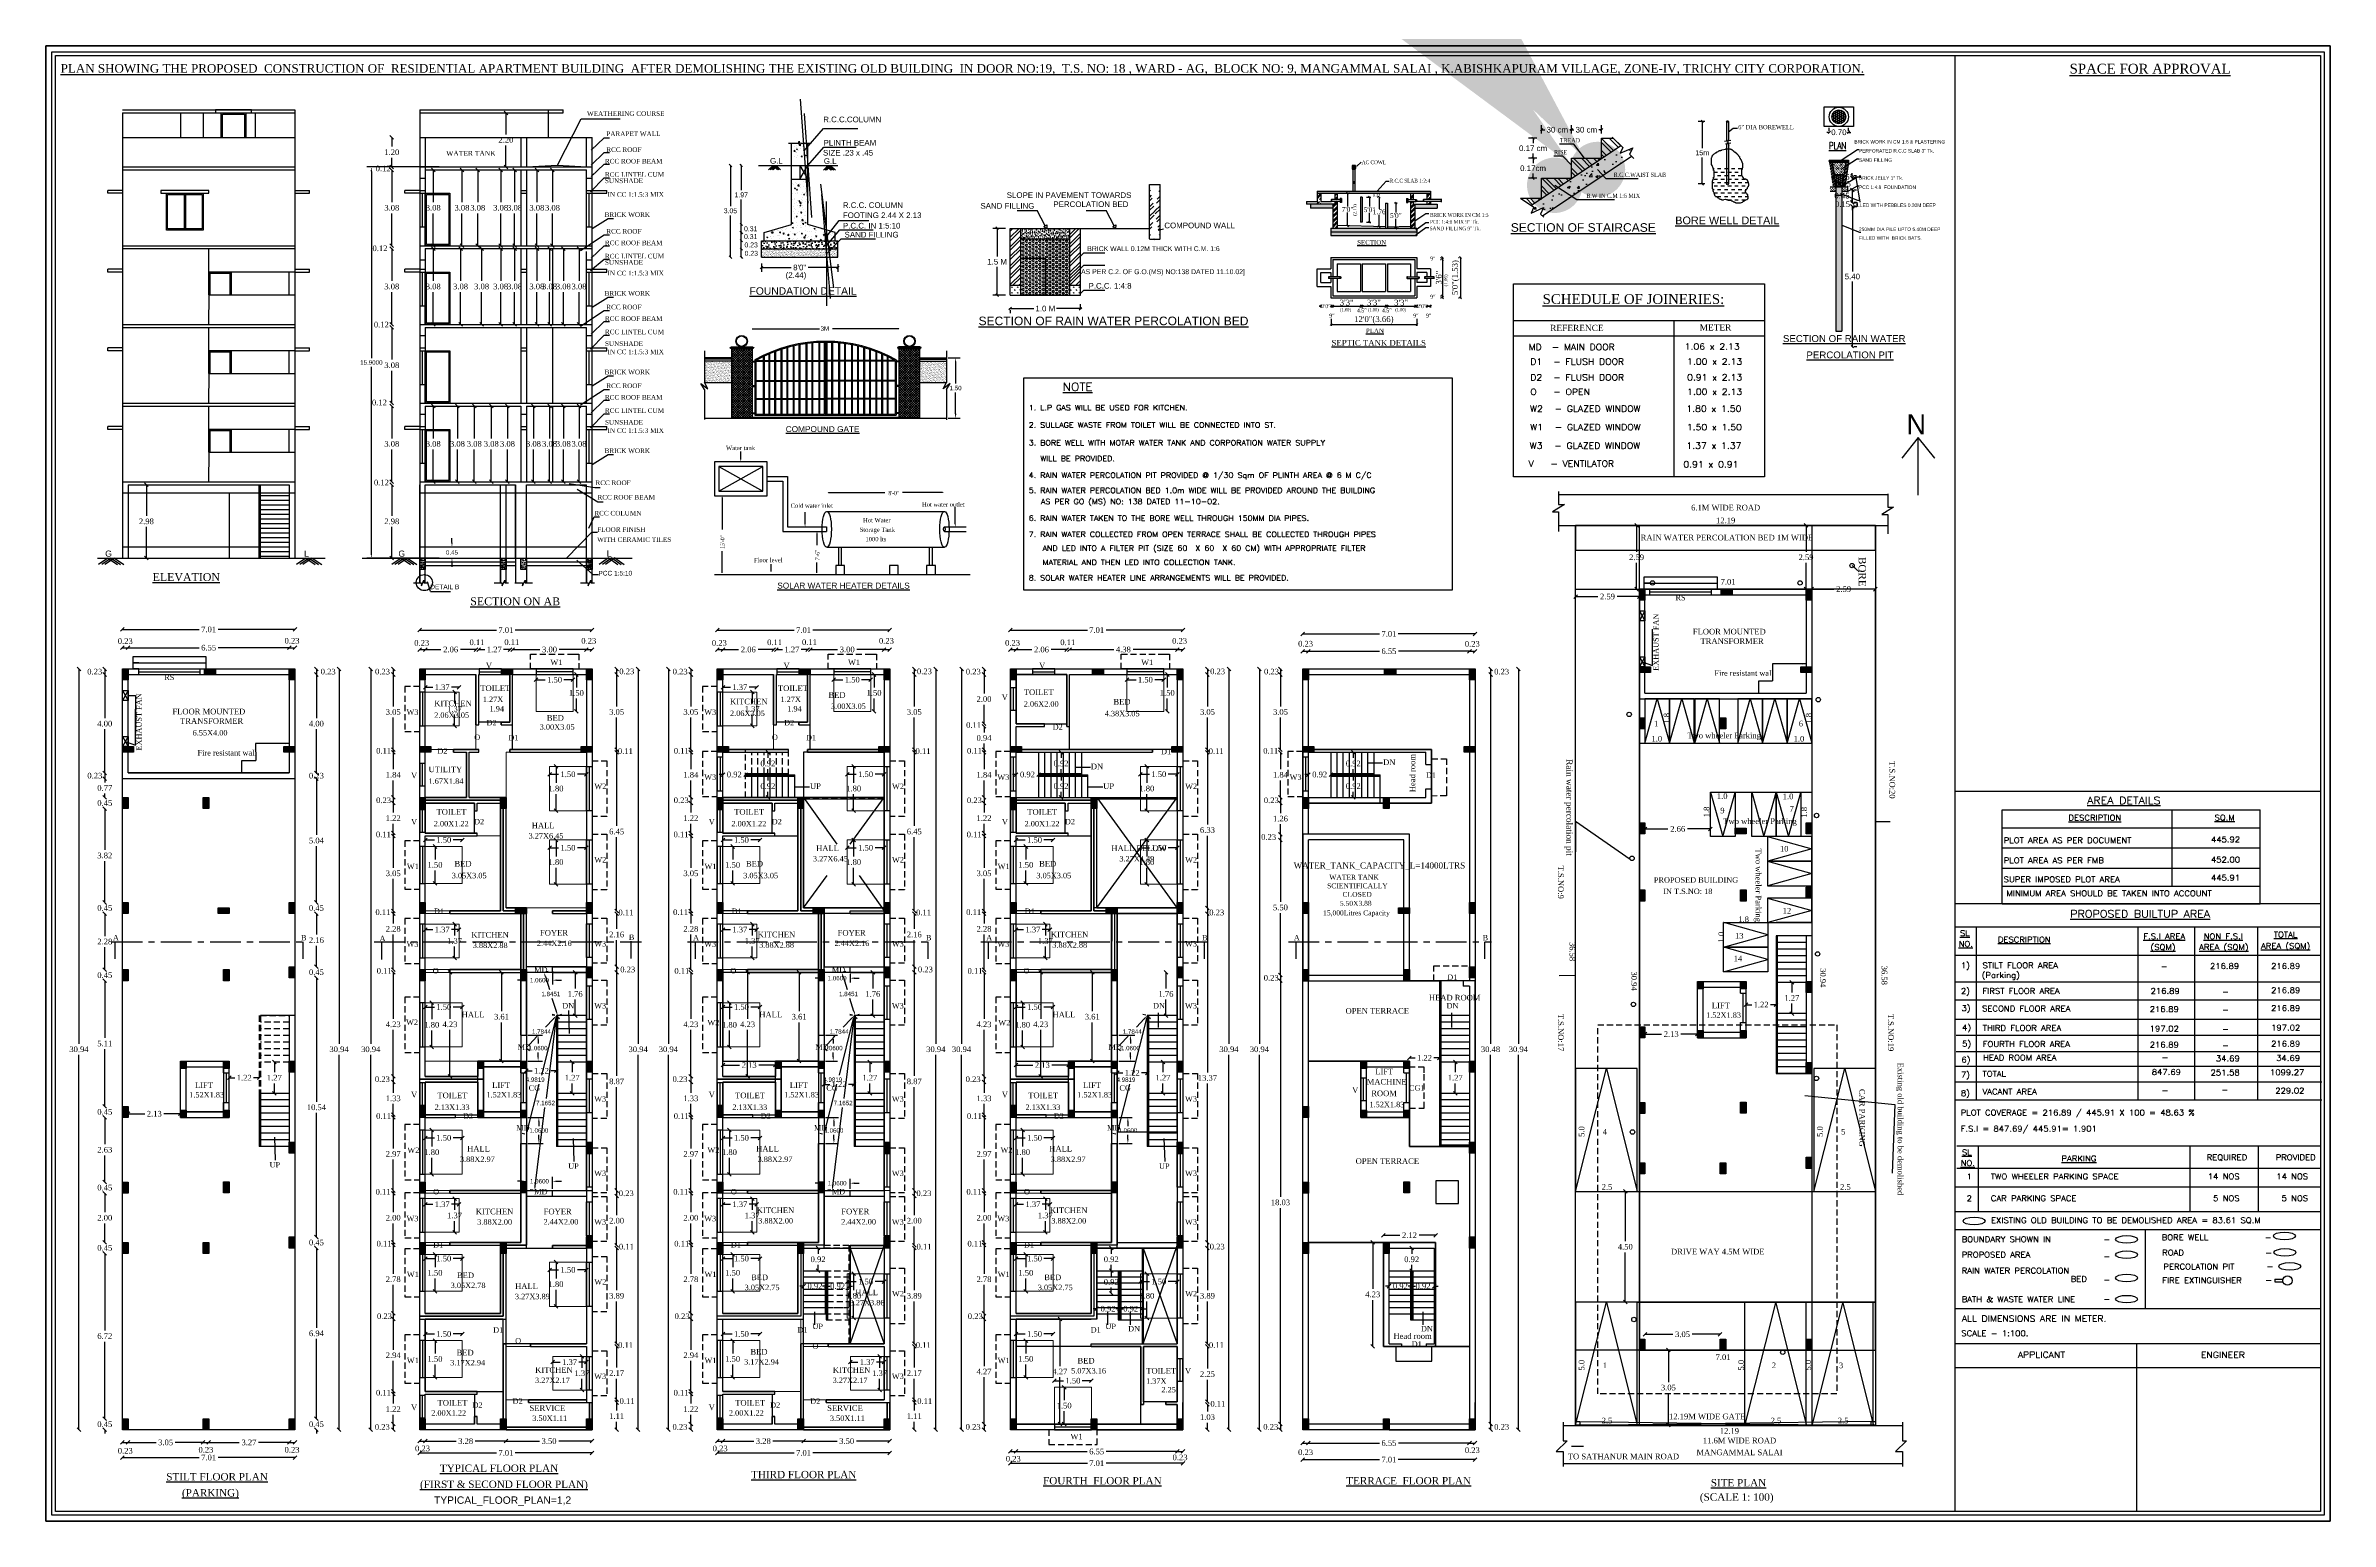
# Model space of a CAD drawing. Header units: metres. Extents: x 7608 to 7792, y -2400 to -2275.
# Drawn here: x 7655 to 7747.9, y -2335.2 to -2275.2 of the extents above; entities that cross this region are included whole.
import ezdxf
from ezdxf.enums import TextEntityAlignment as Align

# ---------------------------------------------------------------- set-up
doc = ezdxf.new("R2010")
doc.units = ezdxf.units.M
doc.header["$MEASUREMENT"] = 0
for name, pattern in [('CENTER', [2, 1.25, -0.25, 0.25, -0.25]), ('DOT2', [0.125, 0, -0.125]), ('HIDDEN', [0.375, 0.25, -0.125]), ('PHANTOM2', [1.25, 0.625, -0.125, 0.125, -0.125, 0.125, -0.125])]:
    doc.linetypes.add(name, pattern=pattern)
for name, color, linetype in [('BLK_1_FLR_0_LIFT_1', 30, 'Continuous'), ('BLK_1_FLR_0_STILT_PARKING', 7, 'Continuous'), ('BLK_1_FLR_1_CARPET_AREA', 10, 'Continuous'), ('BLK_1_FLR_1_EXIT_WIDTH_DOOR', 2, 'Continuous'), ('BLK_1_FLR_1_LIFT_1', 30, 'Continuous'), ('BLK_1_FLR_1_REGULAR_ROOM_1', 117, 'Continuous'), ('BLK_1_FLR_1_ROOF_AREA', 7, 'Continuous'), ('BLK_1_FLR_1_UNITFA_1', 7, 'Continuous'), ('BLK_1_FLR_1_UNITFA_2', 7, 'Continuous'), ('BLK_1_FLR_1_UNITFA_3', 7, 'Continuous'), ('BLK_1_FLR_1_UNITFA_4', 7, 'Continuous'), ('BLK_1_FLR_1_WC_BATH', 7, 'Continuous'), ('BLK_1_FLR_3_CARPET_AREA', 10, 'Continuous'), ('BLK_1_FLR_3_CARPET_AREA_DEDUCT', 7, 'Continuous'), ('BLK_1_FLR_3_EXIT_WIDTH_DOOR', 2, 'Continuous'), ('BLK_1_FLR_3_LIFT_1', 30, 'Continuous'), ('BLK_1_FLR_3_REGULAR_ROOM_1', 117, 'Continuous'), ('BLK_1_FLR_3_REGULAR_ROOM_10', 117, 'Continuous'), ('BLK_1_FLR_3_REGULAR_ROOM_2', 117, 'Continuous'), ('BLK_1_FLR_3_REGULAR_ROOM_3', 117, 'Continuous'), ('BLK_1_FLR_3_REGULAR_ROOM_4', 117, 'Continuous'), ('BLK_1_FLR_3_REGULAR_ROOM_5', 117, 'Continuous'), ('BLK_1_FLR_3_REGULAR_ROOM_6', 117, 'Continuous'), ('BLK_1_FLR_3_REGULAR_ROOM_8', 223, 'Continuous'), ('BLK_1_FLR_3_REGULAR_ROOM_9', 117, 'Continuous'), ('BLK_1_FLR_3_ROOF_AREA', 7, 'Continuous'), ('BLK_1_FLR_3_UNITFA_1', 7, 'Continuous'), ('BLK_1_FLR_3_UNITFA_2', 2, 'Continuous'), ('BLK_1_FLR_3_WC_BATH', 223, 'Continuous'), ('BLK_1_FLR_4_BLT_UP_AREA', 7, 'Continuous'), ('BLK_1_FLR_4_CARPET_AREA', 10, 'Continuous'), ('BLK_1_FLR_4_EXIT_WIDTH_DOOR', 2, 'Continuous'), ('BLK_1_FLR_4_REGULAR_ROOM_3', 117, 'Continuous'), ('BLK_1_FLR_4_REGULAR_ROOM_4', 117, 'Continuous'), ('BLK_1_FLR_4_REGULAR_ROOM_5', 117, 'Continuous'), ('BLK_1_FLR_4_REGULAR_ROOM_6', 117, 'Continuous'), ('BLK_1_FLR_4_ROOF_AREA', 7, 'Continuous'), ('BLK_1_FLR_4_UNITFA_1', 2, 'Continuous'), ('BLK_1_FLR_4_UNITFA_2', 2, 'Continuous'), ('BLK_1_FLR_4_WC_BATH', 223, 'Continuous'), ('BLK_1_FLR_5_ROOF_AREA', 7, 'Continuous'), ('BLK_1_HT_OF_BLDG', 5, 'Continuous'), ('BLK_1_PLINTH_HEIGHT', 7, 'Continuous'), ('BLK_1_STAIR_HEADROOM', 55, 'Continuous'), ('ELECTRICAL_ROOM', 7, 'Continuous'), ('FLOOR-STILT', 7, 'Continuous'), ('NORTH_DIRECTION', 7, 'Continuous'), ('SOLAR_WATER_HEATER', 1, 'Continuous'), ('WATER_TANK_CALCULATION', 150, 'Continuous')]:
    doc.layers.add(name, color=color, linetype=linetype)
for name, color, linetype, plot in [('BLK_1_FLR_1_BLT_UP_AREA', 1, 'Continuous', False), ('BLK_1_FLR_1_REGULAR_ROOM_6', 1, 'Continuous', False), ('BLK_1_FLR_1_REGULAR_ROOM_7', 1, 'Continuous', False), ('BLK_1_FLR_1_REGULAR_ROOM_8', 1, 'Continuous', False), ('BLK_1_FLR_3_BLT_UP_AREA', 1, 'Continuous', False), ('BLK_1_FLR_3_BLT_UP_AREA_DEDUCT', 1, 'Continuous', False), ('BLK_1_FLR_3_UNITFA_3', 1, 'Continuous', False), ('SOLAR_PANEL', 1, 'Continuous', False)]:
    doc.layers.add(name, color=color, linetype=linetype, plot=plot)
for name, color, linetype, lineweight in [('BLK_1_FLR_1_KITCHEN', 163, 'Continuous', 0), ('BLK_1_FLR_1_REGULAR_ROOM_2', 163, 'Continuous', 0), ('BLK_1_FLR_1_REGULAR_ROOM_3', 163, 'Continuous', 0), ('BLK_1_FLR_1_REGULAR_ROOM_4', 163, 'Continuous', 0), ('BLK_1_FLR_1_REGULAR_ROOM_5', 163, 'Continuous', 0), ('BLK_1_FLR_1_ROOM_1_LIGHT_VENTILATION_1', 232, 'Continuous', 0), ('BLK_1_FLR_1_ROOM_1_LIGHT_VENTILATION_2', 232, 'Continuous', 0), ('BLK_1_FLR_1_ROOM_1_LIGHT_VENTILATION_3', 232, 'Continuous', 0), ('BLK_1_FLR_3_KITCHEN', 163, 'Continuous', 0), ('BLK_1_FLR_3_REGULAR_ROOM_7', 234, 'Continuous', 0), ('BLK_1_FLR_3_ROOM_1_LIGHT_VENTILATION_1', 232, 'Continuous', 0), ('BLK_1_FLR_3_ROOM_1_LIGHT_VENTILATION_2', 232, 'Continuous', 0), ('BLK_1_FLR_3_ROOM_1_LIGHT_VENTILATION_3', 232, 'Continuous', 0), ('BLK_1_FLR_3_UNITFA_4', 163, 'Continuous', 0), ('BLK_1_FLR_4_KITCHEN', 163, 'Continuous', 0), ('BLK_1_FLR_4_LIFT_1', 232, 'Continuous', 0), ('BLK_1_FLR_4_ROOM_1_LIGHT_VENTILATION_1', 232, 'Continuous', 0), ('BLK_1_FLR_4_ROOM_1_LIGHT_VENTILATION_2', 232, 'Continuous', 0), ('BLK_1_FLR_4_ROOM_1_LIGHT_VENTILATION_3', 232, 'Continuous', 0), ('DIST_EXIT', 7, 'Continuous', 0)]:
    doc.layers.add(name, color=color, linetype=linetype, lineweight=lineweight)
doc.styles.add('ED', font='romantic.ttf', dxfattribs={"width": 0.96})
doc.styles.add('Isa-', font='times.ttf')
doc.styles.add('ld', font='arial.ttf')
doc.styles.add('ROMAND', font='romand.shx', dxfattribs={"width": 0.75})
doc.styles.add('ROMANS', font='times.ttf')
doc.styles.get("Standard").update_dxf_attribs({"font": 'arial.ttf'})
doc.styles.add('STYLE2', font='times.ttf')
doc.styles.add('USA TEXT', font='GOTHIC.TTF')
doc.dimstyles.new('ISO-25', dxfattribs={"dimscale": 0, "dimtxt": 0.23, "dimasz": 0.15, "dimexe": 1.25, "dimexo": 0.625, "dimgap": 0.11, "dimtad": 0, "dimtih": 1, "dimtoh": 1, "dimzin": 1, "dimdsep": 46, "dimtxsty": 'STYLE2', "dimblk": 'OBLIQUE', "dimcen": 0, "dimse1": 1, "dimse2": 1, "dimclrd": 1, "dimclrt": 3, "dimadec": 0, "dimazin": 2, "dimtfac": 1, "dimtix": 1, "dimtofl": 0, "dimtmove": 0, "dimatfit": 3, "dimfxl": 0, "dimtolj": 1, "dimarcsym": 0})
doc.dimstyles.get("Standard").update_dxf_attribs({"dimtxt": 0.18, "dimasz": 0.18, "dimexe": 0.18, "dimexo": 0.0625, "dimgap": 0.09, "dimtad": 0, "dimtih": 1, "dimtoh": 1, "dimdec": 4, "dimzin": 0, "dimdsep": 46, "dimtxsty": 'Standard', "dimcen": 0.09, "dimadec": 0, "dimazin": 0, "dimtfac": 1, "dimtdec": 4, "dimtofl": 0, "dimtmove": 0, "dimatfit": 3, "dimfxl": 0, "dimtolj": 1, "dimtzin": 0, "dimarcsym": 0})
doc.dimstyles.new('STANDARD_WS', dxfattribs={"dimtxt": 0.18, "dimasz": 0.18, "dimexe": 0.18, "dimexo": 0.0625, "dimgap": 0.09, "dimtad": 0, "dimtih": 1, "dimtoh": 1, "dimdec": 4, "dimzin": 0, "dimdsep": 46, "dimtxsty": 'Standard', "dimcen": 0.09, "dimadec": 0, "dimazin": 0, "dimtfac": 1, "dimtdec": 4, "dimtofl": 0, "dimtmove": 0, "dimatfit": 3, "dimfxl": 0, "dimtolj": 1, "dimtzin": 0, "dimarcsym": 0})
pattern_1 = [(90, (7548.701595, -2341.94862), (-0.050181617, 0.050181617), [0.01330642, -0.087056814]), (45, (7548.701595, -2341.94862), (-0.05018165, 0.05018165), [0.01330642, -0.057661152]), (135, (7548.701595, -2341.94862), (-0.05018165, -0.05018165), [0.01330642, -0.057661152])]
pattern_2 = [(45, (-1373.337, -1747.44), (-3.818854, 3.818854), []), (45, (-1370.791, -1747.44), (-3.818854, 3.818854), [])]
pattern_3 = [(50, (-1373.337, -1747.4398), (3.6892395, -0.3227665), [0.385762, -4.243387]), (355, (-1373.337, -1747.44), (-0.713667, 3.868897), [0.30861, -3.39471]), (100.451, (-1373.0295, -1747.4667), (2.975586, 3.546113), [0.327847, -3.606322]), (46.1842, (-1373.337, -1746.411), (5.48935, -0.851357), [0.578644, -6.365081]), (96.6356, (-1372.8795, -1746.482), (4.807436, 5.010368), [0.491771, -5.409484]), (351.184, (-1373.337, -1746.411), (4.807443, 5.010359), [0.462915, -5.092065]), (21, (-1372.8226, -1746.6683), (3.070201, -2.070877), [0.385762, -4.243387]), (326, (-1372.8226, -1746.6683), (1.251491, 3.729806), [0.30861, -3.39471]), (71.4514, (-1372.5667, -1746.841), (4.321684, 1.658938), [0.327847, -3.606322]), (37.5, (-1373.337, -1747.4398), (0.0625442, 1.7122395), [0, -3.353562, 0, -3.446145, 0, -3.4075687]), (7.5, (-1373.337, -1747.4398), (1.3530982, 2.0286566), [0, -1.964817, 0, -3.2764095, 0, -1.2987337]), (327.5, (-1374.484, -1747.4398), (2.7457096, -0.116007), [0, -1.285875, 0, -4.01193, 0, -5.3235225]), (317.5, (-1374.9983, -1747.4398), (2.999616, 0.5148864), [0, -1.6716375, 0, -2.664333, 0, -3.7804725])]

# ---------------------------------------------------------------- blocks, each defined once
blk = doc.blocks.new('_Oblique')
at = {"color": 0, "linetype": 'ByBlock', "lineweight": -2}
blk.add_line((-0.5, -0.5), (0.5, 0.5), dxfattribs=at)
blk = doc.blocks.new('*D25')
at = {"color": 1, "lineweight": -2}
for p, q in [((7662.457, -2317.186), (7662.686, -2317.186)), ((7663.677, -2317.186), (7663.447, -2317.186))]:
    blk.add_line(p, q, dxfattribs=at)
at = {"layer": 'Defpoints', "color": 0}
for p in [(7662.457, -2317.186), (7662.457, -2317.186), (7663.677, -2317.186)]:
    blk.add_point(p, dxfattribs=at)
at = {"color": 1, "lineweight": -2, "xscale": 0.15, "yscale": 0.15, "zscale": 0.15, "rotation": 180}
blk.add_blockref('_Oblique', (7662.457, -2317.186), dxfattribs=at)
at = {"color": 1, "lineweight": -2, "xscale": 0.15, "yscale": 0.15, "zscale": 0.15}
blk.add_blockref('_Oblique', (7663.677, -2317.186), dxfattribs=at)
at = {"color": 3, "insert": (7663.067, -2317.186), "char_height": 0.23, "attachment_point": 5, "style": 'STYLE2'}
blk.add_mtext('\\A1;1.22', dxfattribs=at)
blk = doc.blocks.new('*D26')
at = {"color": 1, "lineweight": -2}
for p, q in [((7664.292, -2316.551), (7664.292, -2316.959)), ((7664.292, -2317.821), (7664.292, -2317.414))]:
    blk.add_line(p, q, dxfattribs=at)
at = {"layer": 'Defpoints', "color": 0}
for p in [(7664.292, -2316.551), (7664.312, -2316.551), (7664.287, -2317.821)]:
    blk.add_point(p, dxfattribs=at)
at = {"color": 1, "lineweight": -2, "xscale": 0.15, "yscale": 0.15, "zscale": 0.15}
for p, rotation in [((7664.292, -2316.551), 90), ((7664.292, -2317.821), 270)]:
    blk.add_blockref('_Oblique', p, dxfattribs=dict(at, rotation=rotation))
at = {"color": 3, "insert": (7664.292, -2317.186), "char_height": 0.23, "attachment_point": 5, "style": 'STYLE2'}
blk.add_mtext('\\A1;1.27', dxfattribs=at)
blk = doc.blocks.new('*D27')
at = {"color": 1, "lineweight": -2}
for p, q in [((7658.347, -2318.651), (7659.022, -2318.651)), ((7660.477, -2318.651), (7659.801, -2318.651))]:
    blk.add_line(p, q, dxfattribs=at)
at = {"layer": 'Defpoints', "color": 0}
for p in [(7658.347, -2318.576), (7660.477, -2318.501), (7660.477, -2318.651)]:
    blk.add_point(p, dxfattribs=at)
at = {"color": 1, "lineweight": -2, "xscale": 0.15, "yscale": 0.15, "zscale": 0.15, "rotation": 180}
blk.add_blockref('_Oblique', (7658.347, -2318.651), dxfattribs=at)
at = {"color": 1, "lineweight": -2, "xscale": 0.15, "yscale": 0.15, "zscale": 0.15}
blk.add_blockref('_Oblique', (7660.477, -2318.651), dxfattribs=at)
at = {"color": 3, "insert": (7659.412, -2318.651), "char_height": 0.23, "attachment_point": 5, "style": 'STYLE2'}
blk.add_mtext('\\A1;2.13', dxfattribs=at)
blk = doc.blocks.new('*D28')
at = {"color": 1, "lineweight": -2}
blk.add_line((7657.399, -2300.561), (7657.399, -2300.791), dxfattribs=at)
at = {"layer": 'Defpoints', "color": 0}
for p in [(7659.586, -2300.561), (7657.399, -2300.791), (7659.586, -2300.791)]:
    blk.add_point(p, dxfattribs=at)
at = {"color": 1, "lineweight": -2, "xscale": 0.15, "yscale": 0.15, "zscale": 0.15}
for p, rotation in [((7657.399, -2300.561), 90), ((7657.399, -2300.791), 270)]:
    blk.add_blockref('_Oblique', p, dxfattribs=dict(at, rotation=rotation))
at = {"color": 3, "insert": (7656.99, -2300.676), "char_height": 0.23, "attachment_point": 5, "style": 'STYLE2'}
blk.add_mtext('\\A1;0.23', dxfattribs=at)
blk = doc.blocks.new('*D29')
at = {"color": 1, "lineweight": -2}
for p, q in [((7657.399, -2300.791), (7657.399, -2302.564)), ((7657.399, -2304.791), (7657.399, -2303.019))]:
    blk.add_line(p, q, dxfattribs=at)
at = {"layer": 'Defpoints', "color": 0}
for p in [(7659.586, -2300.791), (7657.399, -2304.791), (7659.538, -2304.791)]:
    blk.add_point(p, dxfattribs=at)
at = {"color": 1, "lineweight": -2, "xscale": 0.15, "yscale": 0.15, "zscale": 0.15}
for p, rotation in [((7657.399, -2300.791), 90), ((7657.399, -2304.791), 270)]:
    blk.add_blockref('_Oblique', p, dxfattribs=dict(at, rotation=rotation))
at = {"color": 3, "insert": (7657.399, -2302.791), "char_height": 0.23, "attachment_point": 5, "style": 'STYLE2'}
blk.add_mtext('\\A1;4.00', dxfattribs=at)
blk = doc.blocks.new('*D30')
at = {"color": 1, "lineweight": -2}
blk.add_line((7657.399, -2304.791), (7657.399, -2305.021), dxfattribs=at)
at = {"layer": 'Defpoints', "color": 0}
for p in [(7657.399, -2305.021), (7659.538, -2304.791), (7659.577, -2305.021)]:
    blk.add_point(p, dxfattribs=at)
at = {"color": 1, "lineweight": -2, "xscale": 0.15, "yscale": 0.15, "zscale": 0.15}
for p, rotation in [((7657.399, -2304.791), 90), ((7657.399, -2305.021), 270)]:
    blk.add_blockref('_Oblique', p, dxfattribs=dict(at, rotation=rotation))
at = {"color": 3, "insert": (7656.994, -2304.906), "char_height": 0.23, "attachment_point": 5, "style": 'STYLE2'}
blk.add_mtext('\\A1;0.23', dxfattribs=at)
blk = doc.blocks.new('*D31')
at = {"color": 1, "lineweight": -2}
for p, q in [((7657.399, -2305.021), (7657.399, -2305.179)), ((7657.399, -2305.791), (7657.399, -2305.634))]:
    blk.add_line(p, q, dxfattribs=at)
at = {"layer": 'Defpoints', "color": 0}
for p in [(7659.577, -2305.021), (7657.399, -2305.791), (7658.347, -2305.791)]:
    blk.add_point(p, dxfattribs=at)
at = {"color": 1, "lineweight": -2, "xscale": 0.15, "yscale": 0.15, "zscale": 0.15}
for p, rotation in [((7657.399, -2305.021), 90), ((7657.399, -2305.791), 270)]:
    blk.add_blockref('_Oblique', p, dxfattribs=dict(at, rotation=rotation))
at = {"color": 3, "insert": (7657.399, -2305.406), "char_height": 0.23, "attachment_point": 5, "style": 'STYLE2'}
blk.add_mtext('\\A1;0.77', dxfattribs=at)
blk = doc.blocks.new('*D32')
at = {"color": 1, "lineweight": -2}
for p, q in [((7657.399, -2305.791), (7657.399, -2305.641)), ((7657.399, -2306.241), (7657.399, -2306.391))]:
    blk.add_line(p, q, dxfattribs=at)
at = {"layer": 'Defpoints', "color": 0}
for p in [(7657.399, -2306.241), (7658.347, -2305.791), (7658.347, -2306.241)]:
    blk.add_point(p, dxfattribs=at)
at = {"color": 1, "lineweight": -2, "xscale": 0.15, "yscale": 0.15, "zscale": 0.15}
for p, rotation in [((7657.399, -2305.791), 270), ((7657.399, -2306.241), 90)]:
    blk.add_blockref('_Oblique', p, dxfattribs=dict(at, rotation=rotation))
at = {"color": 3, "insert": (7657.399, -2306.016), "char_height": 0.23, "attachment_point": 5, "style": 'STYLE2'}
blk.add_mtext('\\A1;0.45', dxfattribs=at)
blk = doc.blocks.new('*D33')
at = {"color": 1, "lineweight": -2}
for p, q in [((7657.399, -2306.241), (7657.399, -2307.924)), ((7657.399, -2310.061), (7657.399, -2308.379))]:
    blk.add_line(p, q, dxfattribs=at)
at = {"layer": 'Defpoints', "color": 0}
for p in [(7658.347, -2306.241), (7657.399, -2310.061), (7658.347, -2310.061)]:
    blk.add_point(p, dxfattribs=at)
at = {"color": 1, "lineweight": -2, "xscale": 0.15, "yscale": 0.15, "zscale": 0.15}
for p, rotation in [((7657.399, -2306.241), 90), ((7657.399, -2310.061), 270)]:
    blk.add_blockref('_Oblique', p, dxfattribs=dict(at, rotation=rotation))
at = {"color": 3, "insert": (7657.399, -2308.151), "char_height": 0.23, "attachment_point": 5, "style": 'STYLE2'}
blk.add_mtext('\\A1;3.82', dxfattribs=at)
blk = doc.blocks.new('*D34')
at = {"color": 1, "lineweight": -2}
for p, q in [((7657.399, -2310.061), (7657.399, -2309.911)), ((7657.399, -2310.511), (7657.399, -2310.661))]:
    blk.add_line(p, q, dxfattribs=at)
at = {"layer": 'Defpoints', "color": 0}
for p in [(7657.399, -2310.511), (7658.347, -2310.061), (7658.347, -2310.511)]:
    blk.add_point(p, dxfattribs=at)
at = {"color": 1, "lineweight": -2, "xscale": 0.15, "yscale": 0.15, "zscale": 0.15}
for p, rotation in [((7657.399, -2310.061), 270), ((7657.399, -2310.511), 90)]:
    blk.add_blockref('_Oblique', p, dxfattribs=dict(at, rotation=rotation))
at = {"color": 3, "insert": (7657.399, -2310.286), "char_height": 0.23, "attachment_point": 5, "style": 'STYLE2'}
blk.add_mtext('\\A1;0.45', dxfattribs=at)
blk = doc.blocks.new('*D35')
at = {"color": 1, "lineweight": -2}
for p, q in [((7657.399, -2310.511), (7657.399, -2311.424)), ((7657.399, -2312.791), (7657.399, -2311.879))]:
    blk.add_line(p, q, dxfattribs=at)
at = {"layer": 'Defpoints', "color": 0}
for p in [(7658.347, -2310.511), (7657.399, -2312.791), (7658.347, -2312.791)]:
    blk.add_point(p, dxfattribs=at)
at = {"color": 1, "lineweight": -2, "xscale": 0.15, "yscale": 0.15, "zscale": 0.15}
for p, rotation in [((7657.399, -2310.511), 90), ((7657.399, -2312.791), 270)]:
    blk.add_blockref('_Oblique', p, dxfattribs=dict(at, rotation=rotation))
at = {"color": 3, "insert": (7657.399, -2311.651), "char_height": 0.23, "attachment_point": 5, "style": 'STYLE2'}
blk.add_mtext('\\A1;2.28', dxfattribs=at)
blk = doc.blocks.new('*D36')
at = {"color": 1, "lineweight": -2}
for p, q in [((7657.399, -2312.791), (7657.399, -2312.641)), ((7657.399, -2313.241), (7657.399, -2313.391))]:
    blk.add_line(p, q, dxfattribs=at)
at = {"layer": 'Defpoints', "color": 0}
for p in [(7657.399, -2313.241), (7658.347, -2312.791), (7658.347, -2313.241)]:
    blk.add_point(p, dxfattribs=at)
at = {"color": 1, "lineweight": -2, "xscale": 0.15, "yscale": 0.15, "zscale": 0.15}
for p, rotation in [((7657.399, -2312.791), 270), ((7657.399, -2313.241), 90)]:
    blk.add_blockref('_Oblique', p, dxfattribs=dict(at, rotation=rotation))
at = {"color": 3, "insert": (7657.399, -2313.016), "char_height": 0.23, "attachment_point": 5, "style": 'STYLE2'}
blk.add_mtext('\\A1;0.45', dxfattribs=at)
blk = doc.blocks.new('*D37')
at = {"color": 1, "lineweight": -2}
for p, q in [((7657.399, -2313.241), (7657.399, -2315.569)), ((7657.399, -2318.351), (7657.399, -2316.024))]:
    blk.add_line(p, q, dxfattribs=at)
at = {"layer": 'Defpoints', "color": 0}
for p in [(7658.347, -2313.241), (7657.399, -2318.351), (7658.347, -2318.351)]:
    blk.add_point(p, dxfattribs=at)
at = {"color": 1, "lineweight": -2, "xscale": 0.15, "yscale": 0.15, "zscale": 0.15}
for p, rotation in [((7657.399, -2313.241), 90), ((7657.399, -2318.351), 270)]:
    blk.add_blockref('_Oblique', p, dxfattribs=dict(at, rotation=rotation))
at = {"color": 3, "insert": (7657.399, -2315.796), "char_height": 0.23, "attachment_point": 5, "style": 'STYLE2'}
blk.add_mtext('\\A1;5.11', dxfattribs=at)
blk = doc.blocks.new('*D38')
at = {"color": 1, "lineweight": -2}
for p, q in [((7657.399, -2318.351), (7657.399, -2318.201)), ((7657.399, -2318.801), (7657.399, -2318.951))]:
    blk.add_line(p, q, dxfattribs=at)
at = {"layer": 'Defpoints', "color": 0}
for p in [(7657.399, -2318.801), (7658.347, -2318.351), (7658.347, -2318.801)]:
    blk.add_point(p, dxfattribs=at)
at = {"color": 1, "lineweight": -2, "xscale": 0.15, "yscale": 0.15, "zscale": 0.15}
for p, rotation in [((7657.399, -2318.351), 270), ((7657.399, -2318.801), 90)]:
    blk.add_blockref('_Oblique', p, dxfattribs=dict(at, rotation=rotation))
at = {"color": 3, "insert": (7657.399, -2318.576), "char_height": 0.23, "attachment_point": 5, "style": 'STYLE2'}
blk.add_mtext('\\A1;0.45', dxfattribs=at)
blk = doc.blocks.new('*D39')
at = {"color": 1, "lineweight": -2}
for p, q in [((7657.399, -2318.801), (7657.399, -2319.889)), ((7657.399, -2321.431), (7657.399, -2320.344))]:
    blk.add_line(p, q, dxfattribs=at)
at = {"layer": 'Defpoints', "color": 0}
for p in [(7658.347, -2318.801), (7657.399, -2321.431), (7658.347, -2321.431)]:
    blk.add_point(p, dxfattribs=at)
at = {"color": 1, "lineweight": -2, "xscale": 0.15, "yscale": 0.15, "zscale": 0.15}
for p, rotation in [((7657.399, -2318.801), 90), ((7657.399, -2321.431), 270)]:
    blk.add_blockref('_Oblique', p, dxfattribs=dict(at, rotation=rotation))
at = {"color": 3, "insert": (7657.399, -2320.116), "char_height": 0.23, "attachment_point": 5, "style": 'STYLE2'}
blk.add_mtext('\\A1;2.63', dxfattribs=at)
blk = doc.blocks.new('*D40')
at = {"color": 1, "lineweight": -2}
for p, q in [((7657.399, -2321.431), (7657.399, -2321.281)), ((7657.399, -2321.881), (7657.399, -2322.031))]:
    blk.add_line(p, q, dxfattribs=at)
at = {"layer": 'Defpoints', "color": 0}
for p in [(7657.399, -2321.881), (7658.347, -2321.431), (7658.347, -2321.881)]:
    blk.add_point(p, dxfattribs=at)
at = {"color": 1, "lineweight": -2, "xscale": 0.15, "yscale": 0.15, "zscale": 0.15}
for p, rotation in [((7657.399, -2321.431), 270), ((7657.399, -2321.881), 90)]:
    blk.add_blockref('_Oblique', p, dxfattribs=dict(at, rotation=rotation))
at = {"color": 3, "insert": (7657.399, -2321.656), "char_height": 0.23, "attachment_point": 5, "style": 'STYLE2'}
blk.add_mtext('\\A1;0.45', dxfattribs=at)
blk = doc.blocks.new('*D41')
at = {"color": 1, "lineweight": -2}
for p, q in [((7657.399, -2321.881), (7657.399, -2322.654)), ((7657.399, -2323.881), (7657.399, -2323.109))]:
    blk.add_line(p, q, dxfattribs=at)
at = {"layer": 'Defpoints', "color": 0}
for p in [(7658.347, -2321.881), (7657.399, -2323.881), (7658.347, -2323.881)]:
    blk.add_point(p, dxfattribs=at)
at = {"color": 1, "lineweight": -2, "xscale": 0.15, "yscale": 0.15, "zscale": 0.15}
for p, rotation in [((7657.399, -2321.881), 90), ((7657.399, -2323.881), 270)]:
    blk.add_blockref('_Oblique', p, dxfattribs=dict(at, rotation=rotation))
at = {"color": 3, "insert": (7657.399, -2322.881), "char_height": 0.23, "attachment_point": 5, "style": 'STYLE2'}
blk.add_mtext('\\A1;2.00', dxfattribs=at)
blk = doc.blocks.new('*D43')
at = {"color": 1, "lineweight": -2}
for p, q in [((7657.399, -2324.331), (7657.399, -2327.464)), ((7657.399, -2331.051), (7657.399, -2327.919))]:
    blk.add_line(p, q, dxfattribs=at)
at = {"layer": 'Defpoints', "color": 0}
for p in [(7658.347, -2324.331), (7657.399, -2331.051), (7658.347, -2331.051)]:
    blk.add_point(p, dxfattribs=at)
at = {"color": 1, "lineweight": -2, "xscale": 0.15, "yscale": 0.15, "zscale": 0.15}
for p, rotation in [((7657.399, -2324.331), 90), ((7657.399, -2331.051), 270)]:
    blk.add_blockref('_Oblique', p, dxfattribs=dict(at, rotation=rotation))
at = {"color": 3, "insert": (7657.399, -2327.691), "char_height": 0.23, "attachment_point": 5, "style": 'STYLE2'}
blk.add_mtext('\\A1;6.72', dxfattribs=at)
blk = doc.blocks.new('*D44')
at = {"color": 1, "lineweight": -2}
for p, q in [((7657.399, -2331.051), (7657.399, -2330.901)), ((7657.399, -2331.501), (7657.399, -2331.651))]:
    blk.add_line(p, q, dxfattribs=at)
at = {"layer": 'Defpoints', "color": 0}
for p in [(7658.347, -2331.051), (7657.399, -2331.501), (7658.347, -2331.501)]:
    blk.add_point(p, dxfattribs=at)
at = {"color": 1, "lineweight": -2, "xscale": 0.15, "yscale": 0.15, "zscale": 0.15}
for p, rotation in [((7657.399, -2331.051), 270), ((7657.399, -2331.501), 90)]:
    blk.add_blockref('_Oblique', p, dxfattribs=dict(at, rotation=rotation))
at = {"color": 3, "insert": (7657.399, -2331.276), "char_height": 0.23, "attachment_point": 5, "style": 'STYLE2'}
blk.add_mtext('\\A1;0.45', dxfattribs=at)
blk = doc.blocks.new('*D45')
at = {"color": 1, "lineweight": -2}
for p, q in [((7656.35, -2300.561), (7656.35, -2315.804)), ((7656.35, -2331.501), (7656.35, -2316.259))]:
    blk.add_line(p, q, dxfattribs=at)
at = {"layer": 'Defpoints', "color": 0}
for p in [(7656.35, -2300.561), (7660.226, -2300.561), (7660.226, -2331.501)]:
    blk.add_point(p, dxfattribs=at)
at = {"color": 1, "lineweight": -2, "xscale": 0.15, "yscale": 0.15, "zscale": 0.15}
for p, rotation in [((7656.35, -2300.561), 90), ((7656.35, -2331.501), 270)]:
    blk.add_blockref('_Oblique', p, dxfattribs=dict(at, rotation=rotation))
at = {"color": 3, "insert": (7656.35, -2316.031), "char_height": 0.23, "attachment_point": 5, "style": 'STYLE2'}
blk.add_mtext('\\A1;30.94', dxfattribs=at)
blk = doc.blocks.new('*D46')
at = {"color": 1, "lineweight": -2}
blk.add_line((7658.117, -2299.702), (7658.347, -2299.702), dxfattribs=at)
at = {"layer": 'Defpoints', "color": 0}
for p in [(7658.347, -2299.702), (7658.117, -2301.157), (7658.347, -2301.157)]:
    blk.add_point(p, dxfattribs=at)
at = {"color": 1, "lineweight": -2, "xscale": 0.15, "yscale": 0.15, "zscale": 0.15, "rotation": 180}
blk.add_blockref('_Oblique', (7658.117, -2299.702), dxfattribs=at)
at = {"color": 1, "lineweight": -2, "xscale": 0.15, "yscale": 0.15, "zscale": 0.15}
blk.add_blockref('_Oblique', (7658.347, -2299.702), dxfattribs=at)
at = {"color": 3, "insert": (7658.232, -2299.436), "char_height": 0.23, "attachment_point": 5, "style": 'STYLE2'}
blk.add_mtext('\\A1;0.23', dxfattribs=at)
blk = doc.blocks.new('*D47')
at = {"color": 1, "lineweight": -2}
for p, q in [((7658.347, -2299.702), (7661.233, -2299.702)), ((7664.897, -2299.702), (7662.01, -2299.702))]:
    blk.add_line(p, q, dxfattribs=at)
at = {"layer": 'Defpoints', "color": 0}
for p in [(7664.897, -2299.702), (7658.347, -2301.157), (7664.897, -2301.685)]:
    blk.add_point(p, dxfattribs=at)
at = {"color": 1, "lineweight": -2, "xscale": 0.15, "yscale": 0.15, "zscale": 0.15, "rotation": 180}
blk.add_blockref('_Oblique', (7658.347, -2299.702), dxfattribs=at)
at = {"color": 1, "lineweight": -2, "xscale": 0.15, "yscale": 0.15, "zscale": 0.15}
blk.add_blockref('_Oblique', (7664.897, -2299.702), dxfattribs=at)
at = {"color": 3, "insert": (7661.622, -2299.702), "char_height": 0.23, "attachment_point": 5, "style": 'STYLE2'}
blk.add_mtext('\\A1;6.55', dxfattribs=at)
blk = doc.blocks.new('*D48')
at = {"color": 1, "lineweight": -2}
blk.add_line((7664.897, -2299.702), (7665.127, -2299.702), dxfattribs=at)
at = {"layer": 'Defpoints', "color": 0}
for p in [(7665.127, -2299.702), (7664.897, -2301.685), (7665.127, -2301.654)]:
    blk.add_point(p, dxfattribs=at)
at = {"color": 1, "lineweight": -2, "xscale": 0.15, "yscale": 0.15, "zscale": 0.15, "rotation": 180}
blk.add_blockref('_Oblique', (7664.897, -2299.702), dxfattribs=at)
at = {"color": 1, "lineweight": -2, "xscale": 0.15, "yscale": 0.15, "zscale": 0.15}
blk.add_blockref('_Oblique', (7665.127, -2299.702), dxfattribs=at)
at = {"color": 3, "insert": (7665.012, -2299.422), "char_height": 0.23, "attachment_point": 5, "style": 'STYLE2'}
blk.add_mtext('\\A1;0.23', dxfattribs=at)
blk = doc.blocks.new('*D49')
at = {"color": 1, "lineweight": -2}
for p, q in [((7658.117, -2298.958), (7661.242, -2298.958)), ((7665.127, -2298.958), (7662.002, -2298.958))]:
    blk.add_line(p, q, dxfattribs=at)
at = {"layer": 'Defpoints', "color": 0}
for p in [(7665.127, -2298.958), (7658.117, -2301.439), (7665.127, -2301.439)]:
    blk.add_point(p, dxfattribs=at)
at = {"color": 1, "lineweight": -2, "xscale": 0.15, "yscale": 0.15, "zscale": 0.15, "rotation": 180}
blk.add_blockref('_Oblique', (7658.117, -2298.958), dxfattribs=at)
at = {"color": 1, "lineweight": -2, "xscale": 0.15, "yscale": 0.15, "zscale": 0.15}
blk.add_blockref('_Oblique', (7665.127, -2298.958), dxfattribs=at)
at = {"color": 3, "insert": (7661.622, -2298.958), "char_height": 0.23, "attachment_point": 5, "style": 'STYLE2'}
blk.add_mtext('\\A1;7.01', dxfattribs=at)
blk = doc.blocks.new('*D50')
at = {"color": 1, "lineweight": -2}
blk.add_line((7666.003, -2300.561), (7666.003, -2300.791), dxfattribs=at)
at = {"layer": 'Defpoints', "color": 0}
for p in [(7663.454, -2300.561), (7663.454, -2300.791), (7666.003, -2300.791)]:
    blk.add_point(p, dxfattribs=at)
at = {"color": 1, "lineweight": -2, "xscale": 0.15, "yscale": 0.15, "zscale": 0.15}
for p, rotation in [((7666.003, -2300.561), 90), ((7666.003, -2300.791), 270)]:
    blk.add_blockref('_Oblique', p, dxfattribs=dict(at, rotation=rotation))
at = {"color": 3, "insert": (7666.481, -2300.676), "char_height": 0.23, "attachment_point": 5, "style": 'STYLE2'}
blk.add_mtext('\\A1;0.23', dxfattribs=at)
blk = doc.blocks.new('*D51')
at = {"color": 1, "lineweight": -2}
for p, q in [((7666.003, -2300.791), (7666.003, -2302.564)), ((7666.003, -2304.791), (7666.003, -2303.019))]:
    blk.add_line(p, q, dxfattribs=at)
at = {"layer": 'Defpoints', "color": 0}
for p in [(7663.454, -2300.791), (7664.308, -2304.791), (7666.003, -2304.791)]:
    blk.add_point(p, dxfattribs=at)
at = {"color": 1, "lineweight": -2, "xscale": 0.15, "yscale": 0.15, "zscale": 0.15}
for p, rotation in [((7666.003, -2300.791), 90), ((7666.003, -2304.791), 270)]:
    blk.add_blockref('_Oblique', p, dxfattribs=dict(at, rotation=rotation))
at = {"color": 3, "insert": (7666.003, -2302.791), "char_height": 0.23, "attachment_point": 5, "style": 'STYLE2'}
blk.add_mtext('\\A1;4.00', dxfattribs=at)
blk = doc.blocks.new('*D52')
at = {"color": 1, "lineweight": -2}
for p, q in [((7666.003, -2304.791), (7666.003, -2304.641)), ((7666.003, -2305.021), (7666.003, -2305.171))]:
    blk.add_line(p, q, dxfattribs=at)
at = {"layer": 'Defpoints', "color": 0}
for p in [(7664.308, -2304.791), (7664.319, -2305.021), (7666.003, -2305.021)]:
    blk.add_point(p, dxfattribs=at)
at = {"color": 1, "lineweight": -2, "xscale": 0.15, "yscale": 0.15, "zscale": 0.15}
for p, rotation in [((7666.003, -2304.791), 270), ((7666.003, -2305.021), 90)]:
    blk.add_blockref('_Oblique', p, dxfattribs=dict(at, rotation=rotation))
at = {"color": 3, "insert": (7666.003, -2304.906), "char_height": 0.23, "attachment_point": 5, "style": 'STYLE2'}
blk.add_mtext('\\A1;0.23', dxfattribs=at)
blk = doc.blocks.new('*D53')
at = {"color": 1, "lineweight": -2}
for p, q in [((7666.003, -2305.021), (7666.003, -2307.314)), ((7666.003, -2310.061), (7666.003, -2307.769))]:
    blk.add_line(p, q, dxfattribs=at)
at = {"layer": 'Defpoints', "color": 0}
for p in [(7664.319, -2305.021), (7665.127, -2310.061), (7666.003, -2310.061)]:
    blk.add_point(p, dxfattribs=at)
at = {"color": 1, "lineweight": -2, "xscale": 0.15, "yscale": 0.15, "zscale": 0.15}
for p, rotation in [((7666.003, -2305.021), 90), ((7666.003, -2310.061), 270)]:
    blk.add_blockref('_Oblique', p, dxfattribs=dict(at, rotation=rotation))
at = {"color": 3, "insert": (7666.003, -2307.541), "char_height": 0.23, "attachment_point": 5, "style": 'STYLE2'}
blk.add_mtext('\\A1;5.04', dxfattribs=at)
blk = doc.blocks.new('*D54')
at = {"color": 1, "lineweight": -2}
for p, q in [((7666.003, -2310.061), (7666.003, -2309.911)), ((7666.003, -2310.511), (7666.003, -2310.661))]:
    blk.add_line(p, q, dxfattribs=at)
at = {"layer": 'Defpoints', "color": 0}
for p in [(7665.127, -2310.061), (7665.127, -2310.511), (7666.003, -2310.511)]:
    blk.add_point(p, dxfattribs=at)
at = {"color": 1, "lineweight": -2, "xscale": 0.15, "yscale": 0.15, "zscale": 0.15}
for p, rotation in [((7666.003, -2310.061), 270), ((7666.003, -2310.511), 90)]:
    blk.add_blockref('_Oblique', p, dxfattribs=dict(at, rotation=rotation))
at = {"color": 3, "insert": (7666.003, -2310.286), "char_height": 0.23, "attachment_point": 5, "style": 'STYLE2'}
blk.add_mtext('\\A1;0.45', dxfattribs=at)
blk = doc.blocks.new('*D55')
at = {"color": 1, "lineweight": -2}
for p, q in [((7666.003, -2310.511), (7666.003, -2311.364)), ((7666.003, -2312.671), (7666.003, -2311.819))]:
    blk.add_line(p, q, dxfattribs=at)
at = {"layer": 'Defpoints', "color": 0}
for p in [(7665.127, -2310.511), (7664.897, -2312.671), (7666.003, -2312.671)]:
    blk.add_point(p, dxfattribs=at)
at = {"color": 1, "lineweight": -2, "xscale": 0.15, "yscale": 0.15, "zscale": 0.15}
for p, rotation in [((7666.003, -2310.511), 90), ((7666.003, -2312.671), 270)]:
    blk.add_blockref('_Oblique', p, dxfattribs=dict(at, rotation=rotation))
at = {"color": 3, "insert": (7666.003, -2311.591), "char_height": 0.23, "attachment_point": 5, "style": 'STYLE2'}
blk.add_mtext('\\A1;2.16', dxfattribs=at)
blk = doc.blocks.new('*D56')
at = {"color": 1, "lineweight": -2}
for p, q in [((7666.003, -2312.671), (7666.003, -2312.521)), ((7666.003, -2313.121), (7666.003, -2313.271))]:
    blk.add_line(p, q, dxfattribs=at)
at = {"layer": 'Defpoints', "color": 0}
for p in [(7664.897, -2312.671), (7664.897, -2313.121), (7666.003, -2313.121)]:
    blk.add_point(p, dxfattribs=at)
at = {"color": 1, "lineweight": -2, "xscale": 0.15, "yscale": 0.15, "zscale": 0.15}
for p, rotation in [((7666.003, -2312.671), 270), ((7666.003, -2313.121), 90)]:
    blk.add_blockref('_Oblique', p, dxfattribs=dict(at, rotation=rotation))
at = {"color": 3, "insert": (7666.003, -2312.896), "char_height": 0.23, "attachment_point": 5, "style": 'STYLE2'}
blk.add_mtext('\\A1;0.45', dxfattribs=at)
blk = doc.blocks.new('*D57')
at = {"color": 1, "lineweight": -2}
for p, q in [((7666.003, -2313.121), (7666.003, -2318.164)), ((7666.003, -2323.661), (7666.003, -2318.619))]:
    blk.add_line(p, q, dxfattribs=at)
at = {"layer": 'Defpoints', "color": 0}
for p in [(7664.897, -2313.121), (7664.897, -2323.661), (7666.003, -2323.661)]:
    blk.add_point(p, dxfattribs=at)
at = {"color": 1, "lineweight": -2, "xscale": 0.15, "yscale": 0.15, "zscale": 0.15}
for p, rotation in [((7666.003, -2313.121), 90), ((7666.003, -2323.661), 270)]:
    blk.add_blockref('_Oblique', p, dxfattribs=dict(at, rotation=rotation))
at = {"color": 3, "insert": (7666.003, -2318.391), "char_height": 0.23, "attachment_point": 5, "style": 'STYLE2'}
blk.add_mtext('\\A1;10.54', dxfattribs=at)
blk = doc.blocks.new('*D58')
at = {"color": 1, "lineweight": -2}
for p, q in [((7666.003, -2323.661), (7666.003, -2323.511)), ((7666.003, -2324.111), (7666.003, -2324.261))]:
    blk.add_line(p, q, dxfattribs=at)
at = {"layer": 'Defpoints', "color": 0}
for p in [(7664.897, -2323.661), (7664.897, -2324.111), (7666.003, -2324.111)]:
    blk.add_point(p, dxfattribs=at)
at = {"color": 1, "lineweight": -2, "xscale": 0.15, "yscale": 0.15, "zscale": 0.15}
for p, rotation in [((7666.003, -2323.661), 270), ((7666.003, -2324.111), 90)]:
    blk.add_blockref('_Oblique', p, dxfattribs=dict(at, rotation=rotation))
at = {"color": 3, "insert": (7666.003, -2323.886), "char_height": 0.23, "attachment_point": 5, "style": 'STYLE2'}
blk.add_mtext('\\A1;0.45', dxfattribs=at)
blk = doc.blocks.new('*D59')
at = {"color": 1, "lineweight": -2}
for p, q in [((7666.003, -2324.111), (7666.003, -2327.354)), ((7666.003, -2331.051), (7666.003, -2327.809))]:
    blk.add_line(p, q, dxfattribs=at)
at = {"layer": 'Defpoints', "color": 0}
for p in [(7664.897, -2324.111), (7664.897, -2331.051), (7666.003, -2331.051)]:
    blk.add_point(p, dxfattribs=at)
at = {"color": 1, "lineweight": -2, "xscale": 0.15, "yscale": 0.15, "zscale": 0.15}
for p, rotation in [((7666.003, -2324.111), 90), ((7666.003, -2331.051), 270)]:
    blk.add_blockref('_Oblique', p, dxfattribs=dict(at, rotation=rotation))
at = {"color": 3, "insert": (7666.003, -2327.581), "char_height": 0.23, "attachment_point": 5, "style": 'STYLE2'}
blk.add_mtext('\\A1;6.94', dxfattribs=at)
blk = doc.blocks.new('*D62')
at = {"color": 1, "lineweight": -2}
for p, q in [((7666.003, -2331.051), (7666.003, -2330.901)), ((7666.003, -2331.501), (7666.003, -2331.651))]:
    blk.add_line(p, q, dxfattribs=at)
at = {"layer": 'Defpoints', "color": 0}
for p in [(7664.897, -2331.051), (7664.897, -2331.501), (7666.003, -2331.501)]:
    blk.add_point(p, dxfattribs=at)
at = {"color": 1, "lineweight": -2, "xscale": 0.15, "yscale": 0.15, "zscale": 0.15}
for p, rotation in [((7666.003, -2331.051), 270), ((7666.003, -2331.501), 90)]:
    blk.add_blockref('_Oblique', p, dxfattribs=dict(at, rotation=rotation))
at = {"color": 3, "insert": (7666.003, -2331.276), "char_height": 0.23, "attachment_point": 5, "style": 'STYLE2'}
blk.add_mtext('\\A1;0.45', dxfattribs=at)
blk = doc.blocks.new('*D63')
at = {"color": 1, "lineweight": -2}
for p, q in [((7666.922, -2300.561), (7666.922, -2315.804)), ((7666.922, -2331.501), (7666.922, -2316.259))]:
    blk.add_line(p, q, dxfattribs=at)
at = {"layer": 'Defpoints', "color": 0}
for p in [(7663.759, -2300.561), (7666.922, -2300.561), (7663.759, -2331.501)]:
    blk.add_point(p, dxfattribs=at)
at = {"color": 1, "lineweight": -2, "xscale": 0.15, "yscale": 0.15, "zscale": 0.15}
for p, rotation in [((7666.922, -2300.561), 90), ((7666.922, -2331.501), 270)]:
    blk.add_blockref('_Oblique', p, dxfattribs=dict(at, rotation=rotation))
at = {"color": 3, "insert": (7666.922, -2316.031), "char_height": 0.23, "attachment_point": 5, "style": 'STYLE2'}
blk.add_mtext('\\A1;30.94', dxfattribs=at)
blk = doc.blocks.new('*D64')
at = {"color": 1, "lineweight": -2}
blk.add_line((7658.117, -2332.015), (7658.347, -2332.015), dxfattribs=at)
at = {"layer": 'Defpoints', "color": 0}
for p in [(7658.117, -2331.051), (7658.347, -2331.051), (7658.347, -2332.015)]:
    blk.add_point(p, dxfattribs=at)
at = {"color": 1, "lineweight": -2, "xscale": 0.15, "yscale": 0.15, "zscale": 0.15, "rotation": 180}
blk.add_blockref('_Oblique', (7658.117, -2332.015), dxfattribs=at)
at = {"color": 1, "lineweight": -2, "xscale": 0.15, "yscale": 0.15, "zscale": 0.15}
blk.add_blockref('_Oblique', (7658.347, -2332.015), dxfattribs=at)
at = {"color": 3, "insert": (7658.232, -2332.356), "char_height": 0.23, "attachment_point": 5, "style": 'STYLE2'}
blk.add_mtext('\\A1;0.23', dxfattribs=at)
blk = doc.blocks.new('*D24')
at = {"color": 1, "lineweight": -2}
for p, q in [((7658.347, -2332.015), (7659.483, -2332.015)), ((7661.397, -2332.015), (7660.261, -2332.015))]:
    blk.add_line(p, q, dxfattribs=at)
at = {"layer": 'Defpoints', "color": 0}
for p in [(7658.347, -2331.051), (7661.397, -2331.051), (7661.397, -2332.015)]:
    blk.add_point(p, dxfattribs=at)
at = {"color": 1, "lineweight": -2, "xscale": 0.15, "yscale": 0.15, "zscale": 0.15, "rotation": 180}
blk.add_blockref('_Oblique', (7658.347, -2332.015), dxfattribs=at)
at = {"color": 1, "lineweight": -2, "xscale": 0.15, "yscale": 0.15, "zscale": 0.15}
blk.add_blockref('_Oblique', (7661.397, -2332.015), dxfattribs=at)
at = {"color": 3, "insert": (7659.872, -2332.015), "char_height": 0.23, "attachment_point": 5, "style": 'STYLE2'}
blk.add_mtext('\\A1;3.05', dxfattribs=at)
blk = doc.blocks.new('*D65')
at = {"color": 1, "lineweight": -2}
blk.add_line((7664.897, -2332.015), (7665.127, -2332.015), dxfattribs=at)
at = {"layer": 'Defpoints', "color": 0}
for p in [(7664.897, -2331.051), (7665.127, -2331.051), (7665.127, -2332.015)]:
    blk.add_point(p, dxfattribs=at)
at = {"color": 1, "lineweight": -2, "xscale": 0.15, "yscale": 0.15, "zscale": 0.15, "rotation": 180}
blk.add_blockref('_Oblique', (7664.897, -2332.015), dxfattribs=at)
at = {"color": 1, "lineweight": -2, "xscale": 0.15, "yscale": 0.15, "zscale": 0.15}
blk.add_blockref('_Oblique', (7665.127, -2332.015), dxfattribs=at)
at = {"color": 3, "insert": (7665.012, -2332.317), "char_height": 0.23, "attachment_point": 5, "style": 'STYLE2'}
blk.add_mtext('\\A1;0.23', dxfattribs=at)
blk = doc.blocks.new('*D66')
at = {"color": 1, "lineweight": -2}
for p, q in [((7658.117, -2332.629), (7661.242, -2332.629)), ((7665.127, -2332.629), (7662.002, -2332.629))]:
    blk.add_line(p, q, dxfattribs=at)
at = {"layer": 'Defpoints', "color": 0}
for p in [(7658.117, -2330.58), (7665.127, -2330.58), (7665.127, -2332.629)]:
    blk.add_point(p, dxfattribs=at)
at = {"color": 1, "lineweight": -2, "xscale": 0.15, "yscale": 0.15, "zscale": 0.15, "rotation": 180}
blk.add_blockref('_Oblique', (7658.117, -2332.629), dxfattribs=at)
at = {"color": 1, "lineweight": -2, "xscale": 0.15, "yscale": 0.15, "zscale": 0.15}
blk.add_blockref('_Oblique', (7665.127, -2332.629), dxfattribs=at)
at = {"color": 3, "insert": (7661.622, -2332.629), "char_height": 0.23, "attachment_point": 5, "style": 'STYLE2'}
blk.add_mtext('\\A1;7.01', dxfattribs=at)
blk = doc.blocks.new('*D67')
at = {"color": 1, "lineweight": -2}
for p, q in [((7676.523, -2312.901), (7676.523, -2313.554)), ((7676.523, -2314.661), (7676.523, -2314.009))]:
    blk.add_line(p, q, dxfattribs=at)
at = {"layer": 'Defpoints', "color": 0}
for p in [(7676.523, -2312.901), (7676.523, -2312.901), (7676.523, -2314.661)]:
    blk.add_point(p, dxfattribs=at)
at = {"color": 1, "lineweight": -2, "xscale": 0.15, "yscale": 0.15, "zscale": 0.15}
for p, rotation in [((7676.523, -2312.901), 90), ((7676.523, -2314.661), 270)]:
    blk.add_blockref('_Oblique', p, dxfattribs=dict(at, rotation=rotation))
at = {"color": 3, "insert": (7676.523, -2313.781), "char_height": 0.23, "attachment_point": 5, "style": 'STYLE2'}
blk.add_mtext('\\A1;1.76', dxfattribs=at)
blk = doc.blocks.new('*D68')
at = {"color": 1, "lineweight": -2}
for p, q in [((7674.541, -2316.904), (7674.771, -2316.904)), ((7675.761, -2316.904), (7675.531, -2316.904))]:
    blk.add_line(p, q, dxfattribs=at)
at = {"layer": 'Defpoints', "color": 0}
for p in [(7674.541, -2316.904), (7674.541, -2316.904), (7675.761, -2317.321)]:
    blk.add_point(p, dxfattribs=at)
at = {"color": 1, "lineweight": -2, "xscale": 0.15, "yscale": 0.15, "zscale": 0.15, "rotation": 180}
blk.add_blockref('_Oblique', (7674.541, -2316.904), dxfattribs=at)
at = {"color": 1, "lineweight": -2, "xscale": 0.15, "yscale": 0.15, "zscale": 0.15}
blk.add_blockref('_Oblique', (7675.761, -2316.904), dxfattribs=at)
at = {"color": 3, "insert": (7675.151, -2316.904), "char_height": 0.23, "attachment_point": 5, "style": 'STYLE2'}
blk.add_mtext('\\A1;1.22', dxfattribs=at)
blk = doc.blocks.new('*D69')
at = {"color": 1, "lineweight": -2}
for p, q in [((7676.401, -2316.551), (7676.401, -2316.959)), ((7676.401, -2317.821), (7676.401, -2317.414))]:
    blk.add_line(p, q, dxfattribs=at)
at = {"layer": 'Defpoints', "color": 0}
for p in [(7676.396, -2316.551), (7676.401, -2316.551), (7676.396, -2317.821)]:
    blk.add_point(p, dxfattribs=at)
at = {"color": 1, "lineweight": -2, "xscale": 0.15, "yscale": 0.15, "zscale": 0.15}
for p, rotation in [((7676.401, -2316.551), 90), ((7676.401, -2317.821), 270)]:
    blk.add_blockref('_Oblique', p, dxfattribs=dict(at, rotation=rotation))
at = {"color": 3, "insert": (7676.401, -2317.186), "char_height": 0.23, "attachment_point": 5, "style": 'STYLE2'}
blk.add_mtext('\\A1;1.27', dxfattribs=at)
blk = doc.blocks.new('*D70')
at = {"color": 1, "lineweight": -2}
for p, q in [((7673.526, -2312.901), (7673.526, -2314.479)), ((7673.526, -2316.511), (7673.526, -2314.934))]:
    blk.add_line(p, q, dxfattribs=at)
at = {"layer": 'Defpoints', "color": 0}
for p in [(7673.526, -2312.901), (7673.526, -2312.901), (7674.113, -2316.511)]:
    blk.add_point(p, dxfattribs=at)
at = {"color": 1, "lineweight": -2, "xscale": 0.15, "yscale": 0.15, "zscale": 0.15}
for p, rotation in [((7673.526, -2312.901), 90), ((7673.526, -2316.511), 270)]:
    blk.add_blockref('_Oblique', p, dxfattribs=dict(at, rotation=rotation))
at = {"color": 3, "insert": (7673.526, -2314.706), "char_height": 0.23, "attachment_point": 5, "style": 'STYLE2'}
blk.add_mtext('\\A1;3.61', dxfattribs=at)
blk = doc.blocks.new('*D71')
at = {"color": 1, "lineweight": -2}
for p, q in [((7671.431, -2312.901), (7671.431, -2314.789)), ((7671.431, -2317.131), (7671.431, -2315.244))]:
    blk.add_line(p, q, dxfattribs=at)
at = {"layer": 'Defpoints', "color": 0}
for p in [(7671.431, -2312.901), (7671.431, -2317.131), (7671.431, -2317.131)]:
    blk.add_point(p, dxfattribs=at)
at = {"color": 1, "lineweight": -2, "xscale": 0.15, "yscale": 0.15, "zscale": 0.15}
for p, rotation in [((7671.431, -2312.901), 90), ((7671.431, -2317.131), 270)]:
    blk.add_blockref('_Oblique', p, dxfattribs=dict(at, rotation=rotation))
at = {"color": 3, "insert": (7671.431, -2315.016), "char_height": 0.23, "attachment_point": 5, "style": 'STYLE2'}
blk.add_mtext('\\A1;4.23', dxfattribs=at)
blk = doc.blocks.new('*D72')
at = {"color": 1, "lineweight": -2}
blk.add_line((7669.124, -2300.561), (7669.124, -2300.791), dxfattribs=at)
at = {"layer": 'Defpoints', "color": 0}
for p in [(7671.273, -2300.561), (7669.124, -2300.791), (7671.273, -2300.791)]:
    blk.add_point(p, dxfattribs=at)
at = {"color": 1, "lineweight": -2, "xscale": 0.15, "yscale": 0.15, "zscale": 0.15}
for p, rotation in [((7669.124, -2300.561), 90), ((7669.124, -2300.791), 270)]:
    blk.add_blockref('_Oblique', p, dxfattribs=dict(at, rotation=rotation))
at = {"color": 3, "insert": (7668.69, -2300.676), "char_height": 0.23, "attachment_point": 5, "style": 'STYLE2'}
blk.add_mtext('\\A1;0.23', dxfattribs=at)
blk = doc.blocks.new('*D73')
at = {"color": 1, "lineweight": -2}
for p, q in [((7669.124, -2300.791), (7669.124, -2302.089)), ((7669.124, -2303.841), (7669.124, -2302.544))]:
    blk.add_line(p, q, dxfattribs=at)
at = {"layer": 'Defpoints', "color": 0}
for p in [(7671.273, -2300.791), (7669.124, -2303.841), (7671.746, -2303.841)]:
    blk.add_point(p, dxfattribs=at)
at = {"color": 1, "lineweight": -2, "xscale": 0.15, "yscale": 0.15, "zscale": 0.15}
for p, rotation in [((7669.124, -2300.791), 90), ((7669.124, -2303.841), 270)]:
    blk.add_blockref('_Oblique', p, dxfattribs=dict(at, rotation=rotation))
at = {"color": 3, "insert": (7669.124, -2302.316), "char_height": 0.23, "attachment_point": 5, "style": 'STYLE2'}
blk.add_mtext('\\A1;3.05', dxfattribs=at)
blk = doc.blocks.new('*D74')
at = {"color": 1, "lineweight": -2}
for p, q in [((7669.124, -2303.841), (7669.124, -2303.691)), ((7669.124, -2303.841), (7669.124, -2303.951)), ((7669.124, -2303.951), (7669.124, -2304.101))]:
    blk.add_line(p, q, dxfattribs=at)
at = {"layer": 'Defpoints', "color": 0}
for p in [(7669.124, -2303.951), (7671.555, -2303.951), (7671.577, -2303.841)]:
    blk.add_point(p, dxfattribs=at)
at = {"color": 1, "lineweight": -2, "xscale": 0.15, "yscale": 0.15, "zscale": 0.15}
for p, rotation in [((7669.124, -2303.841), 270), ((7669.124, -2303.951), 90)]:
    blk.add_blockref('_Oblique', p, dxfattribs=dict(at, rotation=rotation))
at = {"color": 3, "insert": (7668.737, -2303.896), "char_height": 0.23, "attachment_point": 5, "style": 'STYLE2'}
blk.add_mtext('\\A1;0.11', dxfattribs=at)
blk = doc.blocks.new('*D75')
at = {"color": 1, "lineweight": -2}
for p, q in [((7669.124, -2303.951), (7669.124, -2304.644)), ((7669.124, -2305.791), (7669.124, -2305.099))]:
    blk.add_line(p, q, dxfattribs=at)
at = {"layer": 'Defpoints', "color": 0}
for p in [(7671.723, -2303.951), (7669.124, -2305.791), (7671.266, -2305.791)]:
    blk.add_point(p, dxfattribs=at)
at = {"color": 1, "lineweight": -2, "xscale": 0.15, "yscale": 0.15, "zscale": 0.15}
for p, rotation in [((7669.124, -2303.951), 90), ((7669.124, -2305.791), 270)]:
    blk.add_blockref('_Oblique', p, dxfattribs=dict(at, rotation=rotation))
at = {"color": 3, "insert": (7669.124, -2304.871), "char_height": 0.23, "attachment_point": 5, "style": 'STYLE2'}
blk.add_mtext('\\A1;1.84', dxfattribs=at)
blk = doc.blocks.new('*D76')
at = {"color": 1, "lineweight": -2}
blk.add_line((7669.124, -2305.791), (7669.124, -2306.021), dxfattribs=at)
at = {"layer": 'Defpoints', "color": 0}
for p in [(7669.124, -2306.021), (7671.237, -2306.021), (7671.266, -2305.791)]:
    blk.add_point(p, dxfattribs=at)
at = {"color": 1, "lineweight": -2, "xscale": 0.15, "yscale": 0.15, "zscale": 0.15}
for p, rotation in [((7669.124, -2305.791), 90), ((7669.124, -2306.021), 270)]:
    blk.add_blockref('_Oblique', p, dxfattribs=dict(at, rotation=rotation))
at = {"color": 3, "insert": (7668.733, -2305.906), "char_height": 0.23, "attachment_point": 5, "style": 'STYLE2'}
blk.add_mtext('\\A1;0.23', dxfattribs=at)
blk = doc.blocks.new('*D77')
at = {"color": 1, "lineweight": -2}
for p, q in [((7669.124, -2306.021), (7669.124, -2306.404)), ((7669.124, -2307.241), (7669.124, -2306.859))]:
    blk.add_line(p, q, dxfattribs=at)
at = {"layer": 'Defpoints', "color": 0}
for p in [(7671.237, -2306.021), (7669.124, -2307.241), (7671.28, -2307.241)]:
    blk.add_point(p, dxfattribs=at)
at = {"color": 1, "lineweight": -2, "xscale": 0.15, "yscale": 0.15, "zscale": 0.15}
for p, rotation in [((7669.124, -2306.021), 90), ((7669.124, -2307.241), 270)]:
    blk.add_blockref('_Oblique', p, dxfattribs=dict(at, rotation=rotation))
at = {"color": 3, "insert": (7669.124, -2306.631), "char_height": 0.23, "attachment_point": 5, "style": 'STYLE2'}
blk.add_mtext('\\A1;1.22', dxfattribs=at)
blk = doc.blocks.new('*D78')
at = {"color": 1, "lineweight": -2}
for p, q in [((7669.124, -2307.241), (7669.124, -2307.091)), ((7669.124, -2307.241), (7669.124, -2307.351)), ((7669.124, -2307.351), (7669.124, -2307.501))]:
    blk.add_line(p, q, dxfattribs=at)
at = {"layer": 'Defpoints', "color": 0}
for p in [(7669.124, -2307.351), (7671.261, -2307.351), (7671.28, -2307.241)]:
    blk.add_point(p, dxfattribs=at)
at = {"color": 1, "lineweight": -2, "xscale": 0.15, "yscale": 0.15, "zscale": 0.15}
for p, rotation in [((7669.124, -2307.241), 270), ((7669.124, -2307.351), 90)]:
    blk.add_blockref('_Oblique', p, dxfattribs=dict(at, rotation=rotation))
at = {"color": 3, "insert": (7668.726, -2307.296), "char_height": 0.23, "attachment_point": 5, "style": 'STYLE2'}
blk.add_mtext('\\A1;0.11', dxfattribs=at)
blk = doc.blocks.new('*D79')
at = {"color": 1, "lineweight": -2}
for p, q in [((7669.124, -2307.351), (7669.124, -2308.649)), ((7669.124, -2310.401), (7669.124, -2309.104))]:
    blk.add_line(p, q, dxfattribs=at)
at = {"layer": 'Defpoints', "color": 0}
for p in [(7671.261, -2307.351), (7669.124, -2310.401), (7671.851, -2310.401)]:
    blk.add_point(p, dxfattribs=at)
at = {"color": 1, "lineweight": -2, "xscale": 0.15, "yscale": 0.15, "zscale": 0.15}
for p, rotation in [((7669.124, -2307.351), 90), ((7669.124, -2310.401), 270)]:
    blk.add_blockref('_Oblique', p, dxfattribs=dict(at, rotation=rotation))
at = {"color": 3, "insert": (7669.124, -2308.876), "char_height": 0.23, "attachment_point": 5, "style": 'STYLE2'}
blk.add_mtext('\\A1;3.05', dxfattribs=at)
blk = doc.blocks.new('*D80')
at = {"color": 1, "lineweight": -2}
for p, q in [((7669.124, -2310.401), (7669.124, -2310.251)), ((7669.124, -2310.401), (7669.124, -2310.511)), ((7669.124, -2310.511), (7669.124, -2310.661))]:
    blk.add_line(p, q, dxfattribs=at)
at = {"layer": 'Defpoints', "color": 0}
for p in [(7669.124, -2310.511), (7671.851, -2310.401), (7671.857, -2310.511)]:
    blk.add_point(p, dxfattribs=at)
at = {"color": 1, "lineweight": -2, "xscale": 0.15, "yscale": 0.15, "zscale": 0.15}
for p, rotation in [((7669.124, -2310.401), 270), ((7669.124, -2310.511), 90)]:
    blk.add_blockref('_Oblique', p, dxfattribs=dict(at, rotation=rotation))
at = {"color": 3, "insert": (7668.706, -2310.456), "char_height": 0.23, "attachment_point": 5, "style": 'STYLE2'}
blk.add_mtext('\\A1;0.11', dxfattribs=at)
blk = doc.blocks.new('*D81')
at = {"color": 1, "lineweight": -2}
for p, q in [((7669.124, -2310.511), (7669.124, -2310.909)), ((7669.124, -2312.791), (7669.124, -2311.364))]:
    blk.add_line(p, q, dxfattribs=at)
at = {"layer": 'Defpoints', "color": 0}
for p in [(7671.857, -2310.511), (7669.124, -2312.791), (7672.168, -2312.791)]:
    blk.add_point(p, dxfattribs=at)
at = {"color": 1, "lineweight": -2, "xscale": 0.15, "yscale": 0.15, "zscale": 0.15}
for p, rotation in [((7669.124, -2310.511), 90), ((7669.124, -2312.791), 270)]:
    blk.add_blockref('_Oblique', p, dxfattribs=dict(at, rotation=rotation))
at = {"color": 3, "insert": (7669.124, -2311.136), "char_height": 0.23, "attachment_point": 5, "style": 'STYLE2'}
blk.add_mtext('\\A1;2.28', dxfattribs=at)
blk = doc.blocks.new('*D82')
at = {"color": 1, "lineweight": -2}
for p, q in [((7669.124, -2312.791), (7669.124, -2312.641)), ((7669.124, -2312.901), (7669.124, -2313.051))]:
    blk.add_line(p, q, dxfattribs=at)
at = {"layer": 'Defpoints', "color": 0}
for p in [(7669.124, -2312.901), (7672.168, -2312.791), (7672.187, -2312.901)]:
    blk.add_point(p, dxfattribs=at)
at = {"color": 1, "lineweight": -2, "xscale": 0.15, "yscale": 0.15, "zscale": 0.15}
for p, rotation in [((7669.124, -2312.791), 270), ((7669.124, -2312.901), 90)]:
    blk.add_blockref('_Oblique', p, dxfattribs=dict(at, rotation=rotation))
at = {"color": 3, "insert": (7668.759, -2312.846), "char_height": 0.23, "attachment_point": 5, "style": 'STYLE2'}
blk.add_mtext('\\A1;0.11', dxfattribs=at)
blk = doc.blocks.new('*D83')
at = {"color": 1, "lineweight": -2}
for p, q in [((7669.124, -2312.901), (7669.124, -2314.789)), ((7669.124, -2317.131), (7669.124, -2315.244))]:
    blk.add_line(p, q, dxfattribs=at)
at = {"layer": 'Defpoints', "color": 0}
for p in [(7672.187, -2312.901), (7669.124, -2317.131), (7671.775, -2317.131)]:
    blk.add_point(p, dxfattribs=at)
at = {"color": 1, "lineweight": -2, "xscale": 0.15, "yscale": 0.15, "zscale": 0.15}
for p, rotation in [((7669.124, -2312.901), 90), ((7669.124, -2317.131), 270)]:
    blk.add_blockref('_Oblique', p, dxfattribs=dict(at, rotation=rotation))
at = {"color": 3, "insert": (7669.124, -2315.016), "char_height": 0.23, "attachment_point": 5, "style": 'STYLE2'}
blk.add_mtext('\\A1;4.23', dxfattribs=at)
blk = doc.blocks.new('*D84')
at = {"color": 1, "lineweight": -2}
blk.add_line((7669.124, -2317.131), (7669.124, -2317.361), dxfattribs=at)
at = {"layer": 'Defpoints', "color": 0}
for p in [(7669.124, -2317.361), (7671.775, -2317.131), (7671.775, -2317.361)]:
    blk.add_point(p, dxfattribs=at)
at = {"color": 1, "lineweight": -2, "xscale": 0.15, "yscale": 0.15, "zscale": 0.15}
for p, rotation in [((7669.124, -2317.131), 90), ((7669.124, -2317.361), 270)]:
    blk.add_blockref('_Oblique', p, dxfattribs=dict(at, rotation=rotation))
at = {"color": 3, "insert": (7668.684, -2317.246), "char_height": 0.23, "attachment_point": 5, "style": 'STYLE2'}
blk.add_mtext('\\A1;0.23', dxfattribs=at)
blk = doc.blocks.new('*D85')
at = {"color": 1, "lineweight": -2}
for p, q in [((7669.124, -2317.361), (7669.124, -2317.799)), ((7669.124, -2318.691), (7669.124, -2318.254))]:
    blk.add_line(p, q, dxfattribs=at)
at = {"layer": 'Defpoints', "color": 0}
for p in [(7671.775, -2317.361), (7669.124, -2318.691), (7671.041, -2318.691)]:
    blk.add_point(p, dxfattribs=at)
at = {"color": 1, "lineweight": -2, "xscale": 0.15, "yscale": 0.15, "zscale": 0.15}
for p, rotation in [((7669.124, -2317.361), 90), ((7669.124, -2318.691), 270)]:
    blk.add_blockref('_Oblique', p, dxfattribs=dict(at, rotation=rotation))
at = {"color": 3, "insert": (7669.124, -2318.026), "char_height": 0.23, "attachment_point": 5, "style": 'STYLE2'}
blk.add_mtext('\\A1;1.33', dxfattribs=at)
blk = doc.blocks.new('*D86')
at = {"color": 1, "lineweight": -2}
for p, q in [((7669.124, -2318.691), (7669.124, -2318.541)), ((7669.124, -2318.691), (7669.124, -2318.801)), ((7669.124, -2318.801), (7669.124, -2318.951))]:
    blk.add_line(p, q, dxfattribs=at)
at = {"layer": 'Defpoints', "color": 0}
for p in [(7669.124, -2318.801), (7671.041, -2318.691), (7671.041, -2318.801)]:
    blk.add_point(p, dxfattribs=at)
at = {"color": 1, "lineweight": -2, "xscale": 0.15, "yscale": 0.15, "zscale": 0.15}
for p, rotation in [((7669.124, -2318.691), 270), ((7669.124, -2318.801), 90)]:
    blk.add_blockref('_Oblique', p, dxfattribs=dict(at, rotation=rotation))
at = {"color": 3, "insert": (7668.733, -2318.746), "char_height": 0.23, "attachment_point": 5, "style": 'STYLE2'}
blk.add_mtext('\\A1;0.11', dxfattribs=at)
blk = doc.blocks.new('*D87')
at = {"color": 1, "lineweight": -2}
for p, q in [((7669.124, -2318.801), (7669.124, -2320.059)), ((7669.124, -2321.771), (7669.124, -2320.514))]:
    blk.add_line(p, q, dxfattribs=at)
at = {"layer": 'Defpoints', "color": 0}
for p in [(7671.041, -2318.801), (7669.124, -2321.771), (7671.757, -2321.771)]:
    blk.add_point(p, dxfattribs=at)
at = {"color": 1, "lineweight": -2, "xscale": 0.15, "yscale": 0.15, "zscale": 0.15}
for p, rotation in [((7669.124, -2318.801), 90), ((7669.124, -2321.771), 270)]:
    blk.add_blockref('_Oblique', p, dxfattribs=dict(at, rotation=rotation))
at = {"color": 3, "insert": (7669.124, -2320.286), "char_height": 0.23, "attachment_point": 5, "style": 'STYLE2'}
blk.add_mtext('\\A1;2.97', dxfattribs=at)
blk = doc.blocks.new('*D88')
at = {"color": 1, "lineweight": -2}
for p, q in [((7669.124, -2321.771), (7669.124, -2321.621)), ((7669.124, -2321.771), (7669.124, -2321.881)), ((7669.124, -2321.881), (7669.124, -2322.031))]:
    blk.add_line(p, q, dxfattribs=at)
at = {"layer": 'Defpoints', "color": 0}
for p in [(7669.124, -2321.881), (7671.757, -2321.771), (7671.757, -2321.881)]:
    blk.add_point(p, dxfattribs=at)
at = {"color": 1, "lineweight": -2, "xscale": 0.15, "yscale": 0.15, "zscale": 0.15}
for p, rotation in [((7669.124, -2321.771), 270), ((7669.124, -2321.881), 90)]:
    blk.add_blockref('_Oblique', p, dxfattribs=dict(at, rotation=rotation))
at = {"color": 3, "insert": (7668.714, -2321.826), "char_height": 0.23, "attachment_point": 5, "style": 'STYLE2'}
blk.add_mtext('\\A1;0.11', dxfattribs=at)
blk = doc.blocks.new('*D89')
at = {"color": 1, "lineweight": -2}
for p, q in [((7669.124, -2321.881), (7669.124, -2322.654)), ((7669.124, -2323.881), (7669.124, -2323.109))]:
    blk.add_line(p, q, dxfattribs=at)
at = {"layer": 'Defpoints', "color": 0}
for p in [(7671.757, -2321.881), (7669.124, -2323.881), (7672.291, -2323.881)]:
    blk.add_point(p, dxfattribs=at)
at = {"color": 1, "lineweight": -2, "xscale": 0.15, "yscale": 0.15, "zscale": 0.15}
for p, rotation in [((7669.124, -2321.881), 90), ((7669.124, -2323.881), 270)]:
    blk.add_blockref('_Oblique', p, dxfattribs=dict(at, rotation=rotation))
at = {"color": 3, "insert": (7669.124, -2322.881), "char_height": 0.23, "attachment_point": 5, "style": 'STYLE2'}
blk.add_mtext('\\A1;2.00', dxfattribs=at)
blk = doc.blocks.new('*D90')
at = {"color": 1, "lineweight": -2}
for p, q in [((7669.124, -2323.881), (7669.124, -2323.731)), ((7669.124, -2323.881), (7669.124, -2323.991)), ((7669.124, -2323.991), (7669.124, -2324.141))]:
    blk.add_line(p, q, dxfattribs=at)
at = {"layer": 'Defpoints', "color": 0}
for p in [(7672.291, -2323.881), (7669.124, -2323.991), (7672.291, -2323.991)]:
    blk.add_point(p, dxfattribs=at)
at = {"color": 1, "lineweight": -2, "xscale": 0.15, "yscale": 0.15, "zscale": 0.15}
for p, rotation in [((7669.124, -2323.881), 270), ((7669.124, -2323.991), 90)]:
    blk.add_blockref('_Oblique', p, dxfattribs=dict(at, rotation=rotation))
at = {"color": 3, "insert": (7668.754, -2323.936), "char_height": 0.23, "attachment_point": 5, "style": 'STYLE2'}
blk.add_mtext('\\A1;0.11', dxfattribs=at)
blk = doc.blocks.new('*D91')
at = {"color": 1, "lineweight": -2}
for p, q in [((7669.124, -2323.991), (7669.124, -2325.154)), ((7669.124, -2326.771), (7669.124, -2325.609))]:
    blk.add_line(p, q, dxfattribs=at)
at = {"layer": 'Defpoints', "color": 0}
for p in [(7672.291, -2323.991), (7669.124, -2326.771), (7672.219, -2326.771)]:
    blk.add_point(p, dxfattribs=at)
at = {"color": 1, "lineweight": -2, "xscale": 0.15, "yscale": 0.15, "zscale": 0.15}
for p, rotation in [((7669.124, -2323.991), 90), ((7669.124, -2326.771), 270)]:
    blk.add_blockref('_Oblique', p, dxfattribs=dict(at, rotation=rotation))
at = {"color": 3, "insert": (7669.124, -2325.381), "char_height": 0.23, "attachment_point": 5, "style": 'STYLE2'}
blk.add_mtext('\\A1;2.78', dxfattribs=at)
blk = doc.blocks.new('*D92')
at = {"color": 1, "lineweight": -2}
blk.add_line((7669.124, -2326.771), (7669.124, -2327.001), dxfattribs=at)
at = {"layer": 'Defpoints', "color": 0}
for p in [(7669.124, -2327.001), (7672.209, -2327.001), (7672.219, -2326.771)]:
    blk.add_point(p, dxfattribs=at)
at = {"color": 1, "lineweight": -2, "xscale": 0.15, "yscale": 0.15, "zscale": 0.15}
for p, rotation in [((7669.124, -2326.771), 90), ((7669.124, -2327.001), 270)]:
    blk.add_blockref('_Oblique', p, dxfattribs=dict(at, rotation=rotation))
at = {"color": 3, "insert": (7668.769, -2326.886), "char_height": 0.23, "attachment_point": 5, "style": 'STYLE2'}
blk.add_mtext('\\A1;0.23', dxfattribs=at)
blk = doc.blocks.new('*D93')
at = {"color": 1, "lineweight": -2}
for p, q in [((7669.124, -2327.001), (7669.124, -2328.244)), ((7669.124, -2329.941), (7669.124, -2328.699))]:
    blk.add_line(p, q, dxfattribs=at)
at = {"layer": 'Defpoints', "color": 0}
for p in [(7672.209, -2327.001), (7669.124, -2329.941), (7671.29, -2329.941)]:
    blk.add_point(p, dxfattribs=at)
at = {"color": 1, "lineweight": -2, "xscale": 0.15, "yscale": 0.15, "zscale": 0.15}
for p, rotation in [((7669.124, -2327.001), 90), ((7669.124, -2329.941), 270)]:
    blk.add_blockref('_Oblique', p, dxfattribs=dict(at, rotation=rotation))
at = {"color": 3, "insert": (7669.124, -2328.471), "char_height": 0.23, "attachment_point": 5, "style": 'STYLE2'}
blk.add_mtext('\\A1;2.94', dxfattribs=at)
blk = doc.blocks.new('*D94')
at = {"color": 1, "lineweight": -2}
for p, q in [((7669.124, -2329.941), (7669.124, -2329.791)), ((7669.124, -2329.941), (7669.124, -2330.051)), ((7669.124, -2330.051), (7669.124, -2330.201))]:
    blk.add_line(p, q, dxfattribs=at)
at = {"layer": 'Defpoints', "color": 0}
for p in [(7669.124, -2330.051), (7671.29, -2329.941), (7671.296, -2330.051)]:
    blk.add_point(p, dxfattribs=at)
at = {"color": 1, "lineweight": -2, "xscale": 0.15, "yscale": 0.15, "zscale": 0.15}
for p, rotation in [((7669.124, -2329.941), 270), ((7669.124, -2330.051), 90)]:
    blk.add_blockref('_Oblique', p, dxfattribs=dict(at, rotation=rotation))
at = {"color": 3, "insert": (7668.729, -2329.996), "char_height": 0.23, "attachment_point": 5, "style": 'STYLE2'}
blk.add_mtext('\\A1;0.11', dxfattribs=at)
blk = doc.blocks.new('*D95')
at = {"color": 1, "lineweight": -2}
for p, q in [((7669.124, -2330.051), (7669.124, -2330.434)), ((7669.124, -2331.271), (7669.124, -2330.889))]:
    blk.add_line(p, q, dxfattribs=at)
at = {"layer": 'Defpoints', "color": 0}
for p in [(7671.296, -2330.051), (7669.124, -2331.271), (7671.258, -2331.271)]:
    blk.add_point(p, dxfattribs=at)
at = {"color": 1, "lineweight": -2, "xscale": 0.15, "yscale": 0.15, "zscale": 0.15}
for p, rotation in [((7669.124, -2330.051), 90), ((7669.124, -2331.271), 270)]:
    blk.add_blockref('_Oblique', p, dxfattribs=dict(at, rotation=rotation))
at = {"color": 3, "insert": (7669.124, -2330.661), "char_height": 0.23, "attachment_point": 5, "style": 'STYLE2'}
blk.add_mtext('\\A1;1.22', dxfattribs=at)
blk = doc.blocks.new('*D96')
at = {"color": 1, "lineweight": -2}
blk.add_line((7669.124, -2331.271), (7669.124, -2331.501), dxfattribs=at)
at = {"layer": 'Defpoints', "color": 0}
for p in [(7671.258, -2331.271), (7669.124, -2331.501), (7671.271, -2331.501)]:
    blk.add_point(p, dxfattribs=at)
at = {"color": 1, "lineweight": -2, "xscale": 0.15, "yscale": 0.15, "zscale": 0.15}
for p, rotation in [((7669.124, -2331.271), 90), ((7669.124, -2331.501), 270)]:
    blk.add_blockref('_Oblique', p, dxfattribs=dict(at, rotation=rotation))
at = {"color": 3, "insert": (7668.682, -2331.386), "char_height": 0.23, "attachment_point": 5, "style": 'STYLE2'}
blk.add_mtext('\\A1;0.23', dxfattribs=at)
blk = doc.blocks.new('*D97')
at = {"color": 1, "lineweight": -2}
for p, q in [((7668.21, -2300.561), (7668.21, -2315.804)), ((7668.21, -2331.501), (7668.21, -2316.259))]:
    blk.add_line(p, q, dxfattribs=at)
at = {"layer": 'Defpoints', "color": 0}
for p in [(7668.21, -2300.561), (7672.948, -2300.561), (7672.948, -2331.501)]:
    blk.add_point(p, dxfattribs=at)
at = {"color": 1, "lineweight": -2, "xscale": 0.15, "yscale": 0.15, "zscale": 0.15}
for p, rotation in [((7668.21, -2300.561), 90), ((7668.21, -2331.501), 270)]:
    blk.add_blockref('_Oblique', p, dxfattribs=dict(at, rotation=rotation))
at = {"color": 3, "insert": (7668.21, -2316.031), "char_height": 0.23, "attachment_point": 5, "style": 'STYLE2'}
blk.add_mtext('\\A1;30.94', dxfattribs=at)
blk = doc.blocks.new('*D98')
at = {"color": 1, "lineweight": -2}
blk.add_line((7670.201, -2299.775), (7670.431, -2299.775), dxfattribs=at)
at = {"layer": 'Defpoints', "color": 0}
for p in [(7670.431, -2299.775), (7670.201, -2301.278), (7670.431, -2301.278)]:
    blk.add_point(p, dxfattribs=at)
at = {"color": 1, "lineweight": -2, "xscale": 0.15, "yscale": 0.15, "zscale": 0.15, "rotation": 180}
blk.add_blockref('_Oblique', (7670.201, -2299.775), dxfattribs=at)
at = {"color": 1, "lineweight": -2, "xscale": 0.15, "yscale": 0.15, "zscale": 0.15}
blk.add_blockref('_Oblique', (7670.431, -2299.775), dxfattribs=at)
at = {"color": 3, "insert": (7670.284, -2299.508), "char_height": 0.23, "attachment_point": 5, "style": 'STYLE2'}
blk.add_mtext('\\A1;0.23', dxfattribs=at)
blk = doc.blocks.new('*D99')
at = {"color": 1, "lineweight": -2}
for p, q in [((7670.431, -2299.775), (7671.064, -2299.775)), ((7672.491, -2299.775), (7671.858, -2299.775))]:
    blk.add_line(p, q, dxfattribs=at)
at = {"layer": 'Defpoints', "color": 0}
for p in [(7672.491, -2299.775), (7670.431, -2301.278), (7672.491, -2301.378)]:
    blk.add_point(p, dxfattribs=at)
at = {"color": 1, "lineweight": -2, "xscale": 0.15, "yscale": 0.15, "zscale": 0.15, "rotation": 180}
blk.add_blockref('_Oblique', (7670.431, -2299.775), dxfattribs=at)
at = {"color": 1, "lineweight": -2, "xscale": 0.15, "yscale": 0.15, "zscale": 0.15}
blk.add_blockref('_Oblique', (7672.491, -2299.775), dxfattribs=at)
at = {"color": 3, "insert": (7671.461, -2299.775), "char_height": 0.23, "attachment_point": 5, "style": 'STYLE2'}
blk.add_mtext('\\A1;2.06', dxfattribs=at)
blk = doc.blocks.new('*D100')
at = {"color": 1, "lineweight": -2}
for p, q in [((7672.491, -2299.775), (7672.341, -2299.775)), ((7672.601, -2299.775), (7672.751, -2299.775))]:
    blk.add_line(p, q, dxfattribs=at)
at = {"layer": 'Defpoints', "color": 0}
for p in [(7672.601, -2299.775), (7672.491, -2301.378), (7672.601, -2301.353)]:
    blk.add_point(p, dxfattribs=at)
at = {"color": 1, "lineweight": -2, "xscale": 0.15, "yscale": 0.15, "zscale": 0.15}
blk.add_blockref('_Oblique', (7672.491, -2299.775), dxfattribs=at)
at = {"color": 1, "lineweight": -2, "xscale": 0.15, "yscale": 0.15, "zscale": 0.15, "rotation": 180}
blk.add_blockref('_Oblique', (7672.601, -2299.775), dxfattribs=at)
at = {"color": 3, "insert": (7672.53, -2299.483), "char_height": 0.23, "attachment_point": 5, "style": 'STYLE2'}
blk.add_mtext('\\A1;0.11', dxfattribs=at)
blk = doc.blocks.new('*D101')
at = {"color": 1, "lineweight": -2}
for p, q in [((7672.601, -2299.775), (7672.856, -2299.775)), ((7673.871, -2299.775), (7673.615, -2299.775))]:
    blk.add_line(p, q, dxfattribs=at)
at = {"layer": 'Defpoints', "color": 0}
for p in [(7673.871, -2299.775), (7672.601, -2301.353), (7673.871, -2301.57)]:
    blk.add_point(p, dxfattribs=at)
at = {"color": 1, "lineweight": -2, "xscale": 0.15, "yscale": 0.15, "zscale": 0.15, "rotation": 180}
blk.add_blockref('_Oblique', (7672.601, -2299.775), dxfattribs=at)
at = {"color": 1, "lineweight": -2, "xscale": 0.15, "yscale": 0.15, "zscale": 0.15}
blk.add_blockref('_Oblique', (7673.871, -2299.775), dxfattribs=at)
at = {"color": 3, "insert": (7673.236, -2299.775), "char_height": 0.23, "attachment_point": 5, "style": 'STYLE2'}
blk.add_mtext('\\A1;1.27', dxfattribs=at)
blk = doc.blocks.new('*D102')
at = {"color": 1, "lineweight": -2}
for p, q in [((7673.871, -2299.775), (7673.721, -2299.775)), ((7673.981, -2299.775), (7674.131, -2299.775))]:
    blk.add_line(p, q, dxfattribs=at)
at = {"layer": 'Defpoints', "color": 0}
for p in [(7673.981, -2299.775), (7673.871, -2301.57), (7673.981, -2301.52)]:
    blk.add_point(p, dxfattribs=at)
at = {"color": 1, "lineweight": -2, "xscale": 0.15, "yscale": 0.15, "zscale": 0.15}
blk.add_blockref('_Oblique', (7673.871, -2299.775), dxfattribs=at)
at = {"color": 1, "lineweight": -2, "xscale": 0.15, "yscale": 0.15, "zscale": 0.15, "rotation": 180}
blk.add_blockref('_Oblique', (7673.981, -2299.775), dxfattribs=at)
at = {"color": 3, "insert": (7673.947, -2299.476), "char_height": 0.23, "attachment_point": 5, "style": 'STYLE2'}
blk.add_mtext('\\A1;0.11', dxfattribs=at)
blk = doc.blocks.new('*D103')
at = {"color": 1, "lineweight": -2}
for p, q in [((7673.981, -2299.775), (7675.086, -2299.775)), ((7676.981, -2299.775), (7675.875, -2299.775))]:
    blk.add_line(p, q, dxfattribs=at)
at = {"layer": 'Defpoints', "color": 0}
for p in [(7676.981, -2299.775), (7673.981, -2301.52), (7676.981, -2301.803)]:
    blk.add_point(p, dxfattribs=at)
at = {"color": 1, "lineweight": -2, "xscale": 0.15, "yscale": 0.15, "zscale": 0.15, "rotation": 180}
blk.add_blockref('_Oblique', (7673.981, -2299.775), dxfattribs=at)
at = {"color": 1, "lineweight": -2, "xscale": 0.15, "yscale": 0.15, "zscale": 0.15}
blk.add_blockref('_Oblique', (7676.981, -2299.775), dxfattribs=at)
at = {"color": 3, "insert": (7675.481, -2299.775), "char_height": 0.23, "attachment_point": 5, "style": 'STYLE2'}
blk.add_mtext('\\A1;3.00', dxfattribs=at)
blk = doc.blocks.new('*D104')
at = {"color": 1, "lineweight": -2}
blk.add_line((7676.981, -2299.775), (7677.211, -2299.775), dxfattribs=at)
at = {"layer": 'Defpoints', "color": 0}
for p in [(7677.211, -2299.775), (7676.981, -2301.803), (7677.211, -2301.744)]:
    blk.add_point(p, dxfattribs=at)
at = {"color": 1, "lineweight": -2, "xscale": 0.15, "yscale": 0.15, "zscale": 0.15, "rotation": 180}
blk.add_blockref('_Oblique', (7676.981, -2299.775), dxfattribs=at)
at = {"color": 1, "lineweight": -2, "xscale": 0.15, "yscale": 0.15, "zscale": 0.15}
blk.add_blockref('_Oblique', (7677.211, -2299.775), dxfattribs=at)
at = {"color": 3, "insert": (7677.076, -2299.426), "char_height": 0.23, "attachment_point": 5, "style": 'STYLE2'}
blk.add_mtext('\\A1;0.23', dxfattribs=at)
blk = doc.blocks.new('*D105')
at = {"color": 1, "lineweight": -2}
for p, q in [((7670.201, -2298.986), (7673.326, -2298.986)), ((7677.211, -2298.986), (7674.086, -2298.986))]:
    blk.add_line(p, q, dxfattribs=at)
at = {"layer": 'Defpoints', "color": 0}
for p in [(7677.211, -2298.986), (7670.201, -2301.508), (7677.211, -2301.508)]:
    blk.add_point(p, dxfattribs=at)
at = {"color": 1, "lineweight": -2, "xscale": 0.15, "yscale": 0.15, "zscale": 0.15, "rotation": 180}
blk.add_blockref('_Oblique', (7670.201, -2298.986), dxfattribs=at)
at = {"color": 1, "lineweight": -2, "xscale": 0.15, "yscale": 0.15, "zscale": 0.15}
blk.add_blockref('_Oblique', (7677.211, -2298.986), dxfattribs=at)
at = {"color": 3, "insert": (7673.706, -2298.986), "char_height": 0.23, "attachment_point": 5, "style": 'STYLE2'}
blk.add_mtext('\\A1;7.01', dxfattribs=at)
blk = doc.blocks.new('*D106')
at = {"color": 1, "lineweight": -2}
blk.add_line((7678.208, -2300.561), (7678.208, -2300.791), dxfattribs=at)
at = {"layer": 'Defpoints', "color": 0}
for p in [(7676.436, -2300.561), (7676.436, -2300.791), (7678.208, -2300.791)]:
    blk.add_point(p, dxfattribs=at)
at = {"color": 1, "lineweight": -2, "xscale": 0.15, "yscale": 0.15, "zscale": 0.15}
for p, rotation in [((7678.208, -2300.561), 90), ((7678.208, -2300.791), 270)]:
    blk.add_blockref('_Oblique', p, dxfattribs=dict(at, rotation=rotation))
at = {"color": 3, "insert": (7678.621, -2300.665), "char_height": 0.23, "attachment_point": 5, "style": 'STYLE2'}
blk.add_mtext('\\A1;0.23', dxfattribs=at)
blk = doc.blocks.new('*D107')
at = {"color": 1, "lineweight": -2}
for p, q in [((7678.208, -2300.791), (7678.208, -2302.089)), ((7678.208, -2303.841), (7678.208, -2302.544))]:
    blk.add_line(p, q, dxfattribs=at)
at = {"layer": 'Defpoints', "color": 0}
for p in [(7676.436, -2300.791), (7676.392, -2303.841), (7678.208, -2303.841)]:
    blk.add_point(p, dxfattribs=at)
at = {"color": 1, "lineweight": -2, "xscale": 0.15, "yscale": 0.15, "zscale": 0.15}
for p, rotation in [((7678.208, -2300.791), 90), ((7678.208, -2303.841), 270)]:
    blk.add_blockref('_Oblique', p, dxfattribs=dict(at, rotation=rotation))
at = {"color": 3, "insert": (7678.208, -2302.316), "char_height": 0.23, "attachment_point": 5, "style": 'STYLE2'}
blk.add_mtext('\\A1;3.05', dxfattribs=at)
blk = doc.blocks.new('*D108')
at = {"color": 1, "lineweight": -2}
for p, q in [((7678.208, -2303.841), (7678.208, -2303.691)), ((7678.208, -2303.841), (7678.208, -2303.951)), ((7678.208, -2303.951), (7678.208, -2304.101))]:
    blk.add_line(p, q, dxfattribs=at)
at = {"layer": 'Defpoints', "color": 0}
for p in [(7676.392, -2303.841), (7676.392, -2303.951), (7678.208, -2303.951)]:
    blk.add_point(p, dxfattribs=at)
at = {"color": 1, "lineweight": -2, "xscale": 0.15, "yscale": 0.15, "zscale": 0.15}
for p, rotation in [((7678.208, -2303.841), 270), ((7678.208, -2303.951), 90)]:
    blk.add_blockref('_Oblique', p, dxfattribs=dict(at, rotation=rotation))
at = {"color": 3, "insert": (7678.564, -2303.907), "char_height": 0.23, "attachment_point": 5, "style": 'STYLE2'}
blk.add_mtext('\\A1;0.11', dxfattribs=at)
blk = doc.blocks.new('*D109')
at = {"color": 1, "lineweight": -2}
for p, q in [((7678.208, -2303.951), (7678.208, -2306.949)), ((7678.208, -2310.401), (7678.208, -2307.404))]:
    blk.add_line(p, q, dxfattribs=at)
at = {"layer": 'Defpoints', "color": 0}
for p in [(7676.392, -2303.951), (7676.188, -2310.401), (7678.208, -2310.401)]:
    blk.add_point(p, dxfattribs=at)
at = {"color": 1, "lineweight": -2, "xscale": 0.15, "yscale": 0.15, "zscale": 0.15}
for p, rotation in [((7678.208, -2303.951), 90), ((7678.208, -2310.401), 270)]:
    blk.add_blockref('_Oblique', p, dxfattribs=dict(at, rotation=rotation))
at = {"color": 3, "insert": (7678.208, -2307.176), "char_height": 0.23, "attachment_point": 5, "style": 'STYLE2'}
blk.add_mtext('\\A1;6.45', dxfattribs=at)
blk = doc.blocks.new('*D110')
at = {"color": 1, "lineweight": -2}
for p, q in [((7678.208, -2310.401), (7678.208, -2310.251)), ((7678.208, -2310.511), (7678.208, -2310.661))]:
    blk.add_line(p, q, dxfattribs=at)
at = {"layer": 'Defpoints', "color": 0}
for p in [(7676.171, -2310.511), (7676.188, -2310.401), (7678.208, -2310.511)]:
    blk.add_point(p, dxfattribs=at)
at = {"color": 1, "lineweight": -2, "xscale": 0.15, "yscale": 0.15, "zscale": 0.15}
for p, rotation in [((7678.208, -2310.401), 270), ((7678.208, -2310.511), 90)]:
    blk.add_blockref('_Oblique', p, dxfattribs=dict(at, rotation=rotation))
at = {"color": 3, "insert": (7678.586, -2310.468), "char_height": 0.23, "attachment_point": 5, "style": 'STYLE2'}
blk.add_mtext('\\A1;0.11', dxfattribs=at)
blk = doc.blocks.new('*D111')
at = {"color": 1, "lineweight": -2}
for p, q in [((7678.208, -2310.511), (7678.208, -2311.137)), ((7678.208, -2312.671), (7678.208, -2311.591))]:
    blk.add_line(p, q, dxfattribs=at)
at = {"layer": 'Defpoints', "color": 0}
for p in [(7676.171, -2310.511), (7676.179, -2312.671), (7678.208, -2312.671)]:
    blk.add_point(p, dxfattribs=at)
at = {"color": 1, "lineweight": -2, "xscale": 0.15, "yscale": 0.15, "zscale": 0.15}
for p, rotation in [((7678.208, -2310.511), 90), ((7678.208, -2312.671), 270)]:
    blk.add_blockref('_Oblique', p, dxfattribs=dict(at, rotation=rotation))
at = {"color": 3, "insert": (7678.208, -2311.364), "char_height": 0.23, "attachment_point": 5, "style": 'STYLE2'}
blk.add_mtext('\\A1;2.16', dxfattribs=at)
blk = doc.blocks.new('*D112')
at = {"color": 1, "lineweight": -2}
blk.add_line((7678.208, -2312.671), (7678.208, -2312.901), dxfattribs=at)
at = {"layer": 'Defpoints', "color": 0}
for p in [(7676.179, -2312.671), (7676.167, -2312.901), (7678.208, -2312.901)]:
    blk.add_point(p, dxfattribs=at)
at = {"color": 1, "lineweight": -2, "xscale": 0.15, "yscale": 0.15, "zscale": 0.15}
for p, rotation in [((7678.208, -2312.671), 90), ((7678.208, -2312.901), 270)]:
    blk.add_blockref('_Oblique', p, dxfattribs=dict(at, rotation=rotation))
at = {"color": 3, "insert": (7678.66, -2312.786), "char_height": 0.23, "attachment_point": 5, "style": 'STYLE2'}
blk.add_mtext('\\A1;0.23', dxfattribs=at)
blk = doc.blocks.new('*D113')
at = {"color": 1, "lineweight": -2}
for p, q in [((7678.208, -2312.901), (7678.208, -2317.109)), ((7678.208, -2321.771), (7678.208, -2317.564))]:
    blk.add_line(p, q, dxfattribs=at)
at = {"layer": 'Defpoints', "color": 0}
for p in [(7676.167, -2312.901), (7676.727, -2321.771), (7678.208, -2321.771)]:
    blk.add_point(p, dxfattribs=at)
at = {"color": 1, "lineweight": -2, "xscale": 0.15, "yscale": 0.15, "zscale": 0.15}
for p, rotation in [((7678.208, -2312.901), 90), ((7678.208, -2321.771), 270)]:
    blk.add_blockref('_Oblique', p, dxfattribs=dict(at, rotation=rotation))
at = {"color": 3, "insert": (7678.208, -2317.336), "char_height": 0.23, "attachment_point": 5, "style": 'STYLE2'}
blk.add_mtext('\\A1;8.87', dxfattribs=at)
blk = doc.blocks.new('*D114')
at = {"color": 1, "lineweight": -2}
blk.add_line((7678.208, -2321.771), (7678.208, -2322.001), dxfattribs=at)
at = {"layer": 'Defpoints', "color": 0}
for p in [(7676.611, -2322.001), (7676.727, -2321.771), (7678.208, -2322.001)]:
    blk.add_point(p, dxfattribs=at)
at = {"color": 1, "lineweight": -2, "xscale": 0.15, "yscale": 0.15, "zscale": 0.15}
for p, rotation in [((7678.208, -2321.771), 90), ((7678.208, -2322.001), 270)]:
    blk.add_blockref('_Oblique', p, dxfattribs=dict(at, rotation=rotation))
at = {"color": 3, "insert": (7678.6, -2321.886), "char_height": 0.23, "attachment_point": 5, "style": 'STYLE2'}
blk.add_mtext('\\A1;0.23', dxfattribs=at)
blk = doc.blocks.new('*D115')
at = {"color": 1, "lineweight": -2}
for p, q in [((7678.208, -2322.001), (7678.208, -2322.774)), ((7678.208, -2324.001), (7678.208, -2323.229))]:
    blk.add_line(p, q, dxfattribs=at)
at = {"layer": 'Defpoints', "color": 0}
for p in [(7676.611, -2322.001), (7676.383, -2324.001), (7678.208, -2324.001)]:
    blk.add_point(p, dxfattribs=at)
at = {"color": 1, "lineweight": -2, "xscale": 0.15, "yscale": 0.15, "zscale": 0.15}
for p, rotation in [((7678.208, -2322.001), 90), ((7678.208, -2324.001), 270)]:
    blk.add_blockref('_Oblique', p, dxfattribs=dict(at, rotation=rotation))
at = {"color": 3, "insert": (7678.208, -2323.001), "char_height": 0.23, "attachment_point": 5, "style": 'STYLE2'}
blk.add_mtext('\\A1;2.00', dxfattribs=at)
blk = doc.blocks.new('*D116')
at = {"color": 1, "lineweight": -2}
for p, q in [((7678.208, -2324.001), (7678.208, -2323.851)), ((7678.208, -2324.111), (7678.208, -2324.261))]:
    blk.add_line(p, q, dxfattribs=at)
at = {"layer": 'Defpoints', "color": 0}
for p in [(7676.378, -2324.111), (7676.383, -2324.001), (7678.208, -2324.111)]:
    blk.add_point(p, dxfattribs=at)
at = {"color": 1, "lineweight": -2, "xscale": 0.15, "yscale": 0.15, "zscale": 0.15}
for p, rotation in [((7678.208, -2324.001), 270), ((7678.208, -2324.111), 90)]:
    blk.add_blockref('_Oblique', p, dxfattribs=dict(at, rotation=rotation))
at = {"color": 3, "insert": (7678.606, -2324.056), "char_height": 0.23, "attachment_point": 5, "style": 'STYLE2'}
blk.add_mtext('\\A1;0.11', dxfattribs=at)
blk = doc.blocks.new('*D117')
at = {"color": 1, "lineweight": -2}
for p, q in [((7678.208, -2324.111), (7678.208, -2325.829)), ((7678.208, -2328.001), (7678.208, -2326.284))]:
    blk.add_line(p, q, dxfattribs=at)
at = {"layer": 'Defpoints', "color": 0}
for p in [(7676.378, -2324.111), (7676.152, -2328.001), (7678.208, -2328.001)]:
    blk.add_point(p, dxfattribs=at)
at = {"color": 1, "lineweight": -2, "xscale": 0.15, "yscale": 0.15, "zscale": 0.15}
for p, rotation in [((7678.208, -2324.111), 90), ((7678.208, -2328.001), 270)]:
    blk.add_blockref('_Oblique', p, dxfattribs=dict(at, rotation=rotation))
at = {"color": 3, "insert": (7678.208, -2326.056), "char_height": 0.23, "attachment_point": 5, "style": 'STYLE2'}
blk.add_mtext('\\A1;3.89', dxfattribs=at)
blk = doc.blocks.new('*D118')
at = {"color": 1, "lineweight": -2}
for p, q in [((7678.208, -2328.001), (7678.208, -2327.851)), ((7678.208, -2328.111), (7678.208, -2328.261))]:
    blk.add_line(p, q, dxfattribs=at)
at = {"layer": 'Defpoints', "color": 0}
for p in [(7676.135, -2328.111), (7676.152, -2328.001), (7678.208, -2328.111)]:
    blk.add_point(p, dxfattribs=at)
at = {"color": 1, "lineweight": -2, "xscale": 0.15, "yscale": 0.15, "zscale": 0.15}
for p, rotation in [((7678.208, -2328.001), 270), ((7678.208, -2328.111), 90)]:
    blk.add_blockref('_Oblique', p, dxfattribs=dict(at, rotation=rotation))
at = {"color": 3, "insert": (7678.575, -2328.056), "char_height": 0.23, "attachment_point": 5, "style": 'STYLE2'}
blk.add_mtext('\\A1;0.11', dxfattribs=at)
blk = doc.blocks.new('*D119')
at = {"color": 1, "lineweight": -2}
for p, q in [((7678.208, -2328.111), (7678.208, -2328.969)), ((7678.208, -2330.281), (7678.208, -2329.424))]:
    blk.add_line(p, q, dxfattribs=at)
at = {"layer": 'Defpoints', "color": 0}
for p in [(7676.135, -2328.111), (7676.401, -2330.281), (7678.208, -2330.281)]:
    blk.add_point(p, dxfattribs=at)
at = {"color": 1, "lineweight": -2, "xscale": 0.15, "yscale": 0.15, "zscale": 0.15}
for p, rotation in [((7678.208, -2328.111), 90), ((7678.208, -2330.281), 270)]:
    blk.add_blockref('_Oblique', p, dxfattribs=dict(at, rotation=rotation))
at = {"color": 3, "insert": (7678.208, -2329.196), "char_height": 0.23, "attachment_point": 5, "style": 'STYLE2'}
blk.add_mtext('\\A1;2.17', dxfattribs=at)
blk = doc.blocks.new('*D120')
at = {"color": 1, "lineweight": -2}
for p, q in [((7678.208, -2330.281), (7678.208, -2330.131)), ((7678.208, -2330.281), (7678.208, -2330.391)), ((7678.208, -2330.391), (7678.208, -2330.541))]:
    blk.add_line(p, q, dxfattribs=at)
at = {"layer": 'Defpoints', "color": 0}
for p in [(7676.401, -2330.281), (7676.556, -2330.391), (7678.208, -2330.391)]:
    blk.add_point(p, dxfattribs=at)
at = {"color": 1, "lineweight": -2, "xscale": 0.15, "yscale": 0.15, "zscale": 0.15}
for p, rotation in [((7678.208, -2330.281), 270), ((7678.208, -2330.391), 90)]:
    blk.add_blockref('_Oblique', p, dxfattribs=dict(at, rotation=rotation))
at = {"color": 3, "insert": (7678.633, -2330.336), "char_height": 0.23, "attachment_point": 5, "style": 'STYLE2'}
blk.add_mtext('\\A1;0.11', dxfattribs=at)
blk = doc.blocks.new('*D121')
at = {"color": 1, "lineweight": -2}
for p, q in [((7678.208, -2330.391), (7678.208, -2330.719)), ((7678.208, -2331.501), (7678.208, -2331.174))]:
    blk.add_line(p, q, dxfattribs=at)
at = {"layer": 'Defpoints', "color": 0}
for p in [(7676.556, -2330.391), (7677.211, -2331.501), (7678.208, -2331.501)]:
    blk.add_point(p, dxfattribs=at)
at = {"color": 1, "lineweight": -2, "xscale": 0.15, "yscale": 0.15, "zscale": 0.15}
for p, rotation in [((7678.208, -2330.391), 90), ((7678.208, -2331.501), 270)]:
    blk.add_blockref('_Oblique', p, dxfattribs=dict(at, rotation=rotation))
at = {"color": 3, "insert": (7678.208, -2330.946), "char_height": 0.23, "attachment_point": 5, "style": 'STYLE2'}
blk.add_mtext('\\A1;1.11', dxfattribs=at)
blk = doc.blocks.new('*D122')
at = {"color": 1, "lineweight": -2}
for p, q in [((7679.083, -2300.561), (7679.083, -2315.804)), ((7679.083, -2331.501), (7679.083, -2316.259))]:
    blk.add_line(p, q, dxfattribs=at)
at = {"layer": 'Defpoints', "color": 0}
for p in [(7676.485, -2300.561), (7679.083, -2300.561), (7676.485, -2331.501)]:
    blk.add_point(p, dxfattribs=at)
at = {"color": 1, "lineweight": -2, "xscale": 0.15, "yscale": 0.15, "zscale": 0.15}
for p, rotation in [((7679.083, -2300.561), 90), ((7679.083, -2331.501), 270)]:
    blk.add_blockref('_Oblique', p, dxfattribs=dict(at, rotation=rotation))
at = {"color": 3, "insert": (7679.083, -2316.031), "char_height": 0.23, "attachment_point": 5, "style": 'STYLE2'}
blk.add_mtext('\\A1;30.94', dxfattribs=at)
blk = doc.blocks.new('*D123')
at = {"color": 1, "lineweight": -2}
blk.add_line((7670.201, -2331.963), (7670.431, -2331.963), dxfattribs=at)
at = {"layer": 'Defpoints', "color": 0}
for p in [(7670.201, -2331.01), (7670.431, -2331.01), (7670.431, -2331.963)]:
    blk.add_point(p, dxfattribs=at)
at = {"color": 1, "lineweight": -2, "xscale": 0.15, "yscale": 0.15, "zscale": 0.15, "rotation": 180}
blk.add_blockref('_Oblique', (7670.201, -2331.963), dxfattribs=at)
at = {"color": 1, "lineweight": -2, "xscale": 0.15, "yscale": 0.15, "zscale": 0.15}
blk.add_blockref('_Oblique', (7670.431, -2331.963), dxfattribs=at)
at = {"color": 3, "insert": (7670.316, -2332.26), "char_height": 0.23, "attachment_point": 5, "style": 'STYLE2'}
blk.add_mtext('\\A1;0.23', dxfattribs=at)
blk = doc.blocks.new('*D124')
at = {"color": 1, "lineweight": -2}
for p, q in [((7670.431, -2331.963), (7671.68, -2331.963)), ((7673.711, -2331.963), (7672.461, -2331.963))]:
    blk.add_line(p, q, dxfattribs=at)
at = {"layer": 'Defpoints', "color": 0}
for p in [(7670.431, -2331.01), (7673.711, -2331.501), (7673.711, -2331.963)]:
    blk.add_point(p, dxfattribs=at)
at = {"color": 1, "lineweight": -2, "xscale": 0.15, "yscale": 0.15, "zscale": 0.15, "rotation": 180}
blk.add_blockref('_Oblique', (7670.431, -2331.963), dxfattribs=at)
at = {"color": 1, "lineweight": -2, "xscale": 0.15, "yscale": 0.15, "zscale": 0.15}
blk.add_blockref('_Oblique', (7673.711, -2331.963), dxfattribs=at)
at = {"color": 3, "insert": (7672.071, -2331.963), "char_height": 0.23, "attachment_point": 5, "style": 'STYLE2'}
blk.add_mtext('\\A1;3.28', dxfattribs=at)
blk = doc.blocks.new('*D125')
at = {"color": 1, "lineweight": -2}
for p, q in [((7673.711, -2331.963), (7675.066, -2331.963)), ((7677.211, -2331.963), (7675.855, -2331.963))]:
    blk.add_line(p, q, dxfattribs=at)
at = {"layer": 'Defpoints', "color": 0}
for p in [(7677.211, -2330.391), (7673.711, -2331.501), (7677.211, -2331.963)]:
    blk.add_point(p, dxfattribs=at)
at = {"color": 1, "lineweight": -2, "xscale": 0.15, "yscale": 0.15, "zscale": 0.15, "rotation": 180}
blk.add_blockref('_Oblique', (7673.711, -2331.963), dxfattribs=at)
at = {"color": 1, "lineweight": -2, "xscale": 0.15, "yscale": 0.15, "zscale": 0.15}
blk.add_blockref('_Oblique', (7677.211, -2331.963), dxfattribs=at)
at = {"color": 3, "insert": (7675.461, -2331.963), "char_height": 0.23, "attachment_point": 5, "style": 'STYLE2'}
blk.add_mtext('\\A1;3.50', dxfattribs=at)
blk = doc.blocks.new('*D126')
at = {"color": 1, "lineweight": -2}
for p, q in [((7670.201, -2332.442), (7673.326, -2332.442)), ((7677.211, -2332.442), (7674.086, -2332.442))]:
    blk.add_line(p, q, dxfattribs=at)
at = {"layer": 'Defpoints', "color": 0}
for p in [(7670.201, -2331.501), (7677.211, -2331.501), (7677.211, -2332.442)]:
    blk.add_point(p, dxfattribs=at)
at = {"color": 1, "lineweight": -2, "xscale": 0.15, "yscale": 0.15, "zscale": 0.15, "rotation": 180}
blk.add_blockref('_Oblique', (7670.201, -2332.442), dxfattribs=at)
at = {"color": 1, "lineweight": -2, "xscale": 0.15, "yscale": 0.15, "zscale": 0.15}
blk.add_blockref('_Oblique', (7677.211, -2332.442), dxfattribs=at)
at = {"color": 3, "insert": (7673.706, -2332.442), "char_height": 0.23, "attachment_point": 5, "style": 'STYLE2'}
blk.add_mtext('\\A1;7.01', dxfattribs=at)
blk = doc.blocks.new('*D194')
at = {"color": 1, "lineweight": -2}
for p, q in [((7686.399, -2324.111), (7686.399, -2324.344)), ((7686.399, -2325.031), (7686.399, -2324.799))]:
    blk.add_line(p, q, dxfattribs=at)
at = {"layer": 'Defpoints', "color": 0}
for p in [(7686.358, -2324.111), (7686.399, -2324.111), (7686.358, -2325.031)]:
    blk.add_point(p, dxfattribs=at)
at = {"color": 1, "lineweight": -2, "xscale": 0.15, "yscale": 0.15, "zscale": 0.15}
for p, rotation in [((7686.399, -2324.111), 90), ((7686.399, -2325.031), 270)]:
    blk.add_blockref('_Oblique', p, dxfattribs=dict(at, rotation=rotation))
at = {"color": 3, "insert": (7686.399, -2324.571), "char_height": 0.23, "attachment_point": 5, "style": 'STYLE2'}
blk.add_mtext('\\A1;0.92', dxfattribs=at)
blk = doc.blocks.new('*D127')
at = {"color": 1, "lineweight": -2}
for p, q in [((7688.624, -2312.901), (7688.624, -2313.554)), ((7688.624, -2314.661), (7688.624, -2314.009))]:
    blk.add_line(p, q, dxfattribs=at)
at = {"layer": 'Defpoints', "color": 0}
for p in [(7688.624, -2312.901), (7688.624, -2312.901), (7688.624, -2314.661)]:
    blk.add_point(p, dxfattribs=at)
at = {"color": 1, "lineweight": -2, "xscale": 0.15, "yscale": 0.15, "zscale": 0.15}
for p, rotation in [((7688.624, -2312.901), 90), ((7688.624, -2314.661), 270)]:
    blk.add_blockref('_Oblique', p, dxfattribs=dict(at, rotation=rotation))
at = {"color": 3, "insert": (7688.624, -2313.781), "char_height": 0.23, "attachment_point": 5, "style": 'STYLE2'}
blk.add_mtext('\\A1;1.76', dxfattribs=at)
blk = doc.blocks.new('*D128')
at = {"color": 1, "lineweight": -2}
for p, q in [((7686.642, -2317.456), (7686.872, -2317.456)), ((7687.862, -2317.456), (7687.632, -2317.456))]:
    blk.add_line(p, q, dxfattribs=at)
at = {"layer": 'Defpoints', "color": 0}
for p in [(7686.642, -2317.456), (7686.642, -2317.456), (7687.862, -2317.456)]:
    blk.add_point(p, dxfattribs=at)
at = {"color": 1, "lineweight": -2, "xscale": 0.15, "yscale": 0.15, "zscale": 0.15, "rotation": 180}
blk.add_blockref('_Oblique', (7686.642, -2317.456), dxfattribs=at)
at = {"color": 1, "lineweight": -2, "xscale": 0.15, "yscale": 0.15, "zscale": 0.15}
blk.add_blockref('_Oblique', (7687.862, -2317.456), dxfattribs=at)
at = {"color": 3, "insert": (7687.252, -2317.456), "char_height": 0.23, "attachment_point": 5, "style": 'STYLE2'}
blk.add_mtext('\\A1;1.22', dxfattribs=at)
blk = doc.blocks.new('*D129')
at = {"color": 1, "lineweight": -2}
for p, q in [((7688.502, -2316.551), (7688.502, -2316.959)), ((7688.502, -2317.821), (7688.502, -2317.414))]:
    blk.add_line(p, q, dxfattribs=at)
at = {"layer": 'Defpoints', "color": 0}
for p in [(7688.497, -2316.551), (7688.502, -2316.551), (7688.497, -2317.821)]:
    blk.add_point(p, dxfattribs=at)
at = {"color": 1, "lineweight": -2, "xscale": 0.15, "yscale": 0.15, "zscale": 0.15}
for p, rotation in [((7688.502, -2316.551), 90), ((7688.502, -2317.821), 270)]:
    blk.add_blockref('_Oblique', p, dxfattribs=dict(at, rotation=rotation))
at = {"color": 3, "insert": (7688.502, -2317.186), "char_height": 0.23, "attachment_point": 5, "style": 'STYLE2'}
blk.add_mtext('\\A1;1.27', dxfattribs=at)
blk = doc.blocks.new('*D191')
at = {"color": 1, "lineweight": -2}
for p, q in [((7685.627, -2312.901), (7685.627, -2314.479)), ((7685.627, -2316.511), (7685.627, -2314.934))]:
    blk.add_line(p, q, dxfattribs=at)
at = {"layer": 'Defpoints', "color": 0}
for p in [(7685.627, -2312.901), (7685.627, -2312.901), (7686.214, -2316.511)]:
    blk.add_point(p, dxfattribs=at)
at = {"color": 1, "lineweight": -2, "xscale": 0.15, "yscale": 0.15, "zscale": 0.15}
for p, rotation in [((7685.627, -2312.901), 90), ((7685.627, -2316.511), 270)]:
    blk.add_blockref('_Oblique', p, dxfattribs=dict(at, rotation=rotation))
at = {"color": 3, "insert": (7685.627, -2314.706), "char_height": 0.23, "attachment_point": 5, "style": 'STYLE2'}
blk.add_mtext('\\A1;3.61', dxfattribs=at)
blk = doc.blocks.new('*D192')
at = {"color": 1, "lineweight": -2}
for p, q in [((7683.532, -2312.901), (7683.532, -2314.789)), ((7683.532, -2317.131), (7683.532, -2315.244))]:
    blk.add_line(p, q, dxfattribs=at)
at = {"layer": 'Defpoints', "color": 0}
for p in [(7683.532, -2312.901), (7683.532, -2317.131), (7683.532, -2317.131)]:
    blk.add_point(p, dxfattribs=at)
at = {"color": 1, "lineweight": -2, "xscale": 0.15, "yscale": 0.15, "zscale": 0.15}
for p, rotation in [((7683.532, -2312.901), 90), ((7683.532, -2317.131), 270)]:
    blk.add_blockref('_Oblique', p, dxfattribs=dict(at, rotation=rotation))
at = {"color": 3, "insert": (7683.532, -2315.016), "char_height": 0.23, "attachment_point": 5, "style": 'STYLE2'}
blk.add_mtext('\\A1;4.23', dxfattribs=at)
blk = doc.blocks.new('*D193')
at = {"color": 1, "lineweight": -2}
for p, q in [((7682.532, -2316.671), (7683.208, -2316.671)), ((7684.662, -2316.671), (7683.986, -2316.671))]:
    blk.add_line(p, q, dxfattribs=at)
at = {"layer": 'Defpoints', "color": 0}
for p in [(7682.532, -2316.511), (7682.532, -2316.671), (7684.662, -2316.511)]:
    blk.add_point(p, dxfattribs=at)
at = {"color": 1, "lineweight": -2, "xscale": 0.15, "yscale": 0.15, "zscale": 0.15, "rotation": 180}
blk.add_blockref('_Oblique', (7682.532, -2316.671), dxfattribs=at)
at = {"color": 1, "lineweight": -2, "xscale": 0.15, "yscale": 0.15, "zscale": 0.15}
blk.add_blockref('_Oblique', (7684.662, -2316.671), dxfattribs=at)
at = {"color": 3, "insert": (7683.597, -2316.671), "char_height": 0.23, "attachment_point": 5, "style": 'STYLE2'}
blk.add_mtext('\\A1;2.13', dxfattribs=at)
blk = doc.blocks.new('*D130')
at = {"color": 1, "lineweight": -2}
blk.add_line((7681.225, -2300.561), (7681.225, -2300.791), dxfattribs=at)
at = {"layer": 'Defpoints', "color": 0}
for p in [(7683.374, -2300.561), (7681.225, -2300.791), (7683.374, -2300.791)]:
    blk.add_point(p, dxfattribs=at)
at = {"color": 1, "lineweight": -2, "xscale": 0.15, "yscale": 0.15, "zscale": 0.15}
for p, rotation in [((7681.225, -2300.561), 90), ((7681.225, -2300.791), 270)]:
    blk.add_blockref('_Oblique', p, dxfattribs=dict(at, rotation=rotation))
at = {"color": 3, "insert": (7680.791, -2300.676), "char_height": 0.23, "attachment_point": 5, "style": 'STYLE2'}
blk.add_mtext('\\A1;0.23', dxfattribs=at)
blk = doc.blocks.new('*D131')
at = {"color": 1, "lineweight": -2}
for p, q in [((7681.225, -2300.791), (7681.225, -2302.089)), ((7681.225, -2303.841), (7681.225, -2302.544))]:
    blk.add_line(p, q, dxfattribs=at)
at = {"layer": 'Defpoints', "color": 0}
for p in [(7683.374, -2300.791), (7681.225, -2303.841), (7683.656, -2303.841)]:
    blk.add_point(p, dxfattribs=at)
at = {"color": 1, "lineweight": -2, "xscale": 0.15, "yscale": 0.15, "zscale": 0.15}
for p, rotation in [((7681.225, -2300.791), 90), ((7681.225, -2303.841), 270)]:
    blk.add_blockref('_Oblique', p, dxfattribs=dict(at, rotation=rotation))
at = {"color": 3, "insert": (7681.225, -2302.316), "char_height": 0.23, "attachment_point": 5, "style": 'STYLE2'}
blk.add_mtext('\\A1;3.05', dxfattribs=at)
blk = doc.blocks.new('*D132')
at = {"color": 1, "lineweight": -2}
for p, q in [((7681.225, -2303.841), (7681.225, -2303.691)), ((7681.225, -2303.841), (7681.225, -2303.951)), ((7681.225, -2303.951), (7681.225, -2304.101))]:
    blk.add_line(p, q, dxfattribs=at)
at = {"layer": 'Defpoints', "color": 0}
for p in [(7681.225, -2303.951), (7683.656, -2303.841), (7683.656, -2303.951)]:
    blk.add_point(p, dxfattribs=at)
at = {"color": 1, "lineweight": -2, "xscale": 0.15, "yscale": 0.15, "zscale": 0.15}
for p, rotation in [((7681.225, -2303.841), 270), ((7681.225, -2303.951), 90)]:
    blk.add_blockref('_Oblique', p, dxfattribs=dict(at, rotation=rotation))
at = {"color": 3, "insert": (7680.838, -2303.896), "char_height": 0.23, "attachment_point": 5, "style": 'STYLE2'}
blk.add_mtext('\\A1;0.11', dxfattribs=at)
blk = doc.blocks.new('*D133')
at = {"color": 1, "lineweight": -2}
for p, q in [((7681.225, -2303.951), (7681.225, -2304.644)), ((7681.225, -2305.791), (7681.225, -2305.099))]:
    blk.add_line(p, q, dxfattribs=at)
at = {"layer": 'Defpoints', "color": 0}
for p in [(7683.656, -2303.951), (7681.225, -2305.791), (7683.367, -2305.791)]:
    blk.add_point(p, dxfattribs=at)
at = {"color": 1, "lineweight": -2, "xscale": 0.15, "yscale": 0.15, "zscale": 0.15}
for p, rotation in [((7681.225, -2303.951), 90), ((7681.225, -2305.791), 270)]:
    blk.add_blockref('_Oblique', p, dxfattribs=dict(at, rotation=rotation))
at = {"color": 3, "insert": (7681.225, -2304.871), "char_height": 0.23, "attachment_point": 5, "style": 'STYLE2'}
blk.add_mtext('\\A1;1.84', dxfattribs=at)
blk = doc.blocks.new('*D134')
at = {"color": 1, "lineweight": -2}
blk.add_line((7681.225, -2305.791), (7681.225, -2306.021), dxfattribs=at)
at = {"layer": 'Defpoints', "color": 0}
for p in [(7681.225, -2306.021), (7683.339, -2306.021), (7683.367, -2305.791)]:
    blk.add_point(p, dxfattribs=at)
at = {"color": 1, "lineweight": -2, "xscale": 0.15, "yscale": 0.15, "zscale": 0.15}
for p, rotation in [((7681.225, -2305.791), 90), ((7681.225, -2306.021), 270)]:
    blk.add_blockref('_Oblique', p, dxfattribs=dict(at, rotation=rotation))
at = {"color": 3, "insert": (7680.834, -2305.906), "char_height": 0.23, "attachment_point": 5, "style": 'STYLE2'}
blk.add_mtext('\\A1;0.23', dxfattribs=at)
blk = doc.blocks.new('*D135')
at = {"color": 1, "lineweight": -2}
for p, q in [((7681.225, -2306.021), (7681.225, -2306.404)), ((7681.225, -2307.241), (7681.225, -2306.859))]:
    blk.add_line(p, q, dxfattribs=at)
at = {"layer": 'Defpoints', "color": 0}
for p in [(7683.339, -2306.021), (7681.225, -2307.241), (7683.381, -2307.241)]:
    blk.add_point(p, dxfattribs=at)
at = {"color": 1, "lineweight": -2, "xscale": 0.15, "yscale": 0.15, "zscale": 0.15}
for p, rotation in [((7681.225, -2306.021), 90), ((7681.225, -2307.241), 270)]:
    blk.add_blockref('_Oblique', p, dxfattribs=dict(at, rotation=rotation))
at = {"color": 3, "insert": (7681.225, -2306.631), "char_height": 0.23, "attachment_point": 5, "style": 'STYLE2'}
blk.add_mtext('\\A1;1.22', dxfattribs=at)
blk = doc.blocks.new('*D136')
at = {"color": 1, "lineweight": -2}
for p, q in [((7681.225, -2307.241), (7681.225, -2307.091)), ((7681.225, -2307.241), (7681.225, -2307.351)), ((7681.225, -2307.351), (7681.225, -2307.501))]:
    blk.add_line(p, q, dxfattribs=at)
at = {"layer": 'Defpoints', "color": 0}
for p in [(7681.225, -2307.351), (7683.362, -2307.351), (7683.381, -2307.241)]:
    blk.add_point(p, dxfattribs=at)
at = {"color": 1, "lineweight": -2, "xscale": 0.15, "yscale": 0.15, "zscale": 0.15}
for p, rotation in [((7681.225, -2307.241), 270), ((7681.225, -2307.351), 90)]:
    blk.add_blockref('_Oblique', p, dxfattribs=dict(at, rotation=rotation))
at = {"color": 3, "insert": (7680.827, -2307.296), "char_height": 0.23, "attachment_point": 5, "style": 'STYLE2'}
blk.add_mtext('\\A1;0.11', dxfattribs=at)
blk = doc.blocks.new('*D137')
at = {"color": 1, "lineweight": -2}
for p, q in [((7681.225, -2307.351), (7681.225, -2308.649)), ((7681.225, -2310.401), (7681.225, -2309.104))]:
    blk.add_line(p, q, dxfattribs=at)
at = {"layer": 'Defpoints', "color": 0}
for p in [(7683.362, -2307.351), (7681.225, -2310.401), (7683.952, -2310.401)]:
    blk.add_point(p, dxfattribs=at)
at = {"color": 1, "lineweight": -2, "xscale": 0.15, "yscale": 0.15, "zscale": 0.15}
for p, rotation in [((7681.225, -2307.351), 90), ((7681.225, -2310.401), 270)]:
    blk.add_blockref('_Oblique', p, dxfattribs=dict(at, rotation=rotation))
at = {"color": 3, "insert": (7681.225, -2308.876), "char_height": 0.23, "attachment_point": 5, "style": 'STYLE2'}
blk.add_mtext('\\A1;3.05', dxfattribs=at)
blk = doc.blocks.new('*D138')
at = {"color": 1, "lineweight": -2}
for p, q in [((7681.225, -2310.401), (7681.225, -2310.251)), ((7681.225, -2310.401), (7681.225, -2310.511)), ((7681.225, -2310.511), (7681.225, -2310.661))]:
    blk.add_line(p, q, dxfattribs=at)
at = {"layer": 'Defpoints', "color": 0}
for p in [(7681.225, -2310.511), (7683.952, -2310.401), (7683.959, -2310.511)]:
    blk.add_point(p, dxfattribs=at)
at = {"color": 1, "lineweight": -2, "xscale": 0.15, "yscale": 0.15, "zscale": 0.15}
for p, rotation in [((7681.225, -2310.401), 270), ((7681.225, -2310.511), 90)]:
    blk.add_blockref('_Oblique', p, dxfattribs=dict(at, rotation=rotation))
at = {"color": 3, "insert": (7680.807, -2310.456), "char_height": 0.23, "attachment_point": 5, "style": 'STYLE2'}
blk.add_mtext('\\A1;0.11', dxfattribs=at)
blk = doc.blocks.new('*D139')
at = {"color": 1, "lineweight": -2}
for p, q in [((7681.225, -2310.511), (7681.225, -2310.909)), ((7681.225, -2312.791), (7681.225, -2311.364))]:
    blk.add_line(p, q, dxfattribs=at)
at = {"layer": 'Defpoints', "color": 0}
for p in [(7683.959, -2310.511), (7681.225, -2312.791), (7684.269, -2312.791)]:
    blk.add_point(p, dxfattribs=at)
at = {"color": 1, "lineweight": -2, "xscale": 0.15, "yscale": 0.15, "zscale": 0.15}
for p, rotation in [((7681.225, -2310.511), 90), ((7681.225, -2312.791), 270)]:
    blk.add_blockref('_Oblique', p, dxfattribs=dict(at, rotation=rotation))
at = {"color": 3, "insert": (7681.225, -2311.136), "char_height": 0.23, "attachment_point": 5, "style": 'STYLE2'}
blk.add_mtext('\\A1;2.28', dxfattribs=at)
blk = doc.blocks.new('*D140')
at = {"color": 1, "lineweight": -2}
for p, q in [((7681.225, -2312.791), (7681.225, -2312.641)), ((7681.225, -2312.901), (7681.225, -2313.051))]:
    blk.add_line(p, q, dxfattribs=at)
at = {"layer": 'Defpoints', "color": 0}
for p in [(7681.225, -2312.901), (7684.269, -2312.791), (7684.289, -2312.901)]:
    blk.add_point(p, dxfattribs=at)
at = {"color": 1, "lineweight": -2, "xscale": 0.15, "yscale": 0.15, "zscale": 0.15}
for p, rotation in [((7681.225, -2312.791), 270), ((7681.225, -2312.901), 90)]:
    blk.add_blockref('_Oblique', p, dxfattribs=dict(at, rotation=rotation))
at = {"color": 3, "insert": (7680.86, -2312.846), "char_height": 0.23, "attachment_point": 5, "style": 'STYLE2'}
blk.add_mtext('\\A1;0.11', dxfattribs=at)
blk = doc.blocks.new('*D141')
at = {"color": 1, "lineweight": -2}
for p, q in [((7681.225, -2312.901), (7681.225, -2314.789)), ((7681.225, -2317.131), (7681.225, -2315.244))]:
    blk.add_line(p, q, dxfattribs=at)
at = {"layer": 'Defpoints', "color": 0}
for p in [(7684.289, -2312.901), (7681.225, -2317.131), (7683.876, -2317.131)]:
    blk.add_point(p, dxfattribs=at)
at = {"color": 1, "lineweight": -2, "xscale": 0.15, "yscale": 0.15, "zscale": 0.15}
for p, rotation in [((7681.225, -2312.901), 90), ((7681.225, -2317.131), 270)]:
    blk.add_blockref('_Oblique', p, dxfattribs=dict(at, rotation=rotation))
at = {"color": 3, "insert": (7681.225, -2315.016), "char_height": 0.23, "attachment_point": 5, "style": 'STYLE2'}
blk.add_mtext('\\A1;4.23', dxfattribs=at)
blk = doc.blocks.new('*D142')
at = {"color": 1, "lineweight": -2}
blk.add_line((7681.225, -2317.131), (7681.225, -2317.361), dxfattribs=at)
at = {"layer": 'Defpoints', "color": 0}
for p in [(7681.225, -2317.361), (7683.876, -2317.131), (7683.876, -2317.361)]:
    blk.add_point(p, dxfattribs=at)
at = {"color": 1, "lineweight": -2, "xscale": 0.15, "yscale": 0.15, "zscale": 0.15}
for p, rotation in [((7681.225, -2317.131), 90), ((7681.225, -2317.361), 270)]:
    blk.add_blockref('_Oblique', p, dxfattribs=dict(at, rotation=rotation))
at = {"color": 3, "insert": (7680.785, -2317.246), "char_height": 0.23, "attachment_point": 5, "style": 'STYLE2'}
blk.add_mtext('\\A1;0.23', dxfattribs=at)
blk = doc.blocks.new('*D143')
at = {"color": 1, "lineweight": -2}
for p, q in [((7681.225, -2317.361), (7681.225, -2317.799)), ((7681.225, -2318.691), (7681.225, -2318.254))]:
    blk.add_line(p, q, dxfattribs=at)
at = {"layer": 'Defpoints', "color": 0}
for p in [(7683.876, -2317.361), (7681.225, -2318.691), (7683.142, -2318.691)]:
    blk.add_point(p, dxfattribs=at)
at = {"color": 1, "lineweight": -2, "xscale": 0.15, "yscale": 0.15, "zscale": 0.15}
for p, rotation in [((7681.225, -2317.361), 90), ((7681.225, -2318.691), 270)]:
    blk.add_blockref('_Oblique', p, dxfattribs=dict(at, rotation=rotation))
at = {"color": 3, "insert": (7681.225, -2318.026), "char_height": 0.23, "attachment_point": 5, "style": 'STYLE2'}
blk.add_mtext('\\A1;1.33', dxfattribs=at)
blk = doc.blocks.new('*D144')
at = {"color": 1, "lineweight": -2}
for p, q in [((7681.225, -2318.691), (7681.225, -2318.541)), ((7681.225, -2318.691), (7681.225, -2318.801)), ((7681.225, -2318.801), (7681.225, -2318.951))]:
    blk.add_line(p, q, dxfattribs=at)
at = {"layer": 'Defpoints', "color": 0}
for p in [(7681.225, -2318.801), (7683.142, -2318.691), (7683.142, -2318.801)]:
    blk.add_point(p, dxfattribs=at)
at = {"color": 1, "lineweight": -2, "xscale": 0.15, "yscale": 0.15, "zscale": 0.15}
for p, rotation in [((7681.225, -2318.691), 270), ((7681.225, -2318.801), 90)]:
    blk.add_blockref('_Oblique', p, dxfattribs=dict(at, rotation=rotation))
at = {"color": 3, "insert": (7680.834, -2318.746), "char_height": 0.23, "attachment_point": 5, "style": 'STYLE2'}
blk.add_mtext('\\A1;0.11', dxfattribs=at)
blk = doc.blocks.new('*D145')
at = {"color": 1, "lineweight": -2}
for p, q in [((7681.225, -2318.801), (7681.225, -2320.059)), ((7681.225, -2321.771), (7681.225, -2320.514))]:
    blk.add_line(p, q, dxfattribs=at)
at = {"layer": 'Defpoints', "color": 0}
for p in [(7683.142, -2318.801), (7681.225, -2321.771), (7683.858, -2321.771)]:
    blk.add_point(p, dxfattribs=at)
at = {"color": 1, "lineweight": -2, "xscale": 0.15, "yscale": 0.15, "zscale": 0.15}
for p, rotation in [((7681.225, -2318.801), 90), ((7681.225, -2321.771), 270)]:
    blk.add_blockref('_Oblique', p, dxfattribs=dict(at, rotation=rotation))
at = {"color": 3, "insert": (7681.225, -2320.286), "char_height": 0.23, "attachment_point": 5, "style": 'STYLE2'}
blk.add_mtext('\\A1;2.97', dxfattribs=at)
blk = doc.blocks.new('*D146')
at = {"color": 1, "lineweight": -2}
for p, q in [((7681.225, -2321.771), (7681.225, -2321.621)), ((7681.225, -2321.771), (7681.225, -2321.881)), ((7681.225, -2321.881), (7681.225, -2322.031))]:
    blk.add_line(p, q, dxfattribs=at)
at = {"layer": 'Defpoints', "color": 0}
for p in [(7681.225, -2321.881), (7683.858, -2321.771), (7683.858, -2321.881)]:
    blk.add_point(p, dxfattribs=at)
at = {"color": 1, "lineweight": -2, "xscale": 0.15, "yscale": 0.15, "zscale": 0.15}
for p, rotation in [((7681.225, -2321.771), 270), ((7681.225, -2321.881), 90)]:
    blk.add_blockref('_Oblique', p, dxfattribs=dict(at, rotation=rotation))
at = {"color": 3, "insert": (7680.815, -2321.826), "char_height": 0.23, "attachment_point": 5, "style": 'STYLE2'}
blk.add_mtext('\\A1;0.11', dxfattribs=at)
blk = doc.blocks.new('*D147')
at = {"color": 1, "lineweight": -2}
for p, q in [((7681.225, -2321.881), (7681.225, -2322.654)), ((7681.225, -2323.881), (7681.225, -2323.109))]:
    blk.add_line(p, q, dxfattribs=at)
at = {"layer": 'Defpoints', "color": 0}
for p in [(7683.858, -2321.881), (7681.225, -2323.881), (7684.392, -2323.881)]:
    blk.add_point(p, dxfattribs=at)
at = {"color": 1, "lineweight": -2, "xscale": 0.15, "yscale": 0.15, "zscale": 0.15}
for p, rotation in [((7681.225, -2321.881), 90), ((7681.225, -2323.881), 270)]:
    blk.add_blockref('_Oblique', p, dxfattribs=dict(at, rotation=rotation))
at = {"color": 3, "insert": (7681.225, -2322.881), "char_height": 0.23, "attachment_point": 5, "style": 'STYLE2'}
blk.add_mtext('\\A1;2.00', dxfattribs=at)
blk = doc.blocks.new('*D148')
at = {"color": 1, "lineweight": -2}
for p, q in [((7681.225, -2323.881), (7681.225, -2323.731)), ((7681.225, -2323.881), (7681.225, -2323.991)), ((7681.225, -2323.991), (7681.225, -2324.141))]:
    blk.add_line(p, q, dxfattribs=at)
at = {"layer": 'Defpoints', "color": 0}
for p in [(7684.392, -2323.881), (7681.225, -2323.991), (7684.392, -2323.991)]:
    blk.add_point(p, dxfattribs=at)
at = {"color": 1, "lineweight": -2, "xscale": 0.15, "yscale": 0.15, "zscale": 0.15}
for p, rotation in [((7681.225, -2323.881), 270), ((7681.225, -2323.991), 90)]:
    blk.add_blockref('_Oblique', p, dxfattribs=dict(at, rotation=rotation))
at = {"color": 3, "insert": (7680.855, -2323.936), "char_height": 0.23, "attachment_point": 5, "style": 'STYLE2'}
blk.add_mtext('\\A1;0.11', dxfattribs=at)
blk = doc.blocks.new('*D149')
at = {"color": 1, "lineweight": -2}
for p, q in [((7681.225, -2323.991), (7681.225, -2325.154)), ((7681.225, -2326.771), (7681.225, -2325.609))]:
    blk.add_line(p, q, dxfattribs=at)
at = {"layer": 'Defpoints', "color": 0}
for p in [(7684.392, -2323.991), (7681.225, -2326.771), (7684.32, -2326.771)]:
    blk.add_point(p, dxfattribs=at)
at = {"color": 1, "lineweight": -2, "xscale": 0.15, "yscale": 0.15, "zscale": 0.15}
for p, rotation in [((7681.225, -2323.991), 90), ((7681.225, -2326.771), 270)]:
    blk.add_blockref('_Oblique', p, dxfattribs=dict(at, rotation=rotation))
at = {"color": 3, "insert": (7681.225, -2325.381), "char_height": 0.23, "attachment_point": 5, "style": 'STYLE2'}
blk.add_mtext('\\A1;2.78', dxfattribs=at)
blk = doc.blocks.new('*D150')
at = {"color": 1, "lineweight": -2}
blk.add_line((7681.225, -2326.771), (7681.225, -2327.001), dxfattribs=at)
at = {"layer": 'Defpoints', "color": 0}
for p in [(7681.225, -2327.001), (7684.31, -2327.001), (7684.32, -2326.771)]:
    blk.add_point(p, dxfattribs=at)
at = {"color": 1, "lineweight": -2, "xscale": 0.15, "yscale": 0.15, "zscale": 0.15}
for p, rotation in [((7681.225, -2326.771), 90), ((7681.225, -2327.001), 270)]:
    blk.add_blockref('_Oblique', p, dxfattribs=dict(at, rotation=rotation))
at = {"color": 3, "insert": (7680.87, -2326.886), "char_height": 0.23, "attachment_point": 5, "style": 'STYLE2'}
blk.add_mtext('\\A1;0.23', dxfattribs=at)
blk = doc.blocks.new('*D151')
at = {"color": 1, "lineweight": -2}
for p, q in [((7681.225, -2327.001), (7681.225, -2328.244)), ((7681.225, -2329.941), (7681.225, -2328.699))]:
    blk.add_line(p, q, dxfattribs=at)
at = {"layer": 'Defpoints', "color": 0}
for p in [(7684.31, -2327.001), (7681.225, -2329.941), (7683.391, -2329.941)]:
    blk.add_point(p, dxfattribs=at)
at = {"color": 1, "lineweight": -2, "xscale": 0.15, "yscale": 0.15, "zscale": 0.15}
for p, rotation in [((7681.225, -2327.001), 90), ((7681.225, -2329.941), 270)]:
    blk.add_blockref('_Oblique', p, dxfattribs=dict(at, rotation=rotation))
at = {"color": 3, "insert": (7681.225, -2328.471), "char_height": 0.23, "attachment_point": 5, "style": 'STYLE2'}
blk.add_mtext('\\A1;2.94', dxfattribs=at)
blk = doc.blocks.new('*D152')
at = {"color": 1, "lineweight": -2}
for p, q in [((7681.225, -2329.941), (7681.225, -2329.791)), ((7681.225, -2329.941), (7681.225, -2330.051)), ((7681.225, -2330.051), (7681.225, -2330.201))]:
    blk.add_line(p, q, dxfattribs=at)
at = {"layer": 'Defpoints', "color": 0}
for p in [(7681.225, -2330.051), (7683.391, -2329.941), (7683.398, -2330.051)]:
    blk.add_point(p, dxfattribs=at)
at = {"color": 1, "lineweight": -2, "xscale": 0.15, "yscale": 0.15, "zscale": 0.15}
for p, rotation in [((7681.225, -2329.941), 270), ((7681.225, -2330.051), 90)]:
    blk.add_blockref('_Oblique', p, dxfattribs=dict(at, rotation=rotation))
at = {"color": 3, "insert": (7680.83, -2329.996), "char_height": 0.23, "attachment_point": 5, "style": 'STYLE2'}
blk.add_mtext('\\A1;0.11', dxfattribs=at)
blk = doc.blocks.new('*D153')
at = {"color": 1, "lineweight": -2}
for p, q in [((7681.225, -2330.051), (7681.225, -2330.434)), ((7681.225, -2331.271), (7681.225, -2330.889))]:
    blk.add_line(p, q, dxfattribs=at)
at = {"layer": 'Defpoints', "color": 0}
for p in [(7683.398, -2330.051), (7681.225, -2331.271), (7683.359, -2331.271)]:
    blk.add_point(p, dxfattribs=at)
at = {"color": 1, "lineweight": -2, "xscale": 0.15, "yscale": 0.15, "zscale": 0.15}
for p, rotation in [((7681.225, -2330.051), 90), ((7681.225, -2331.271), 270)]:
    blk.add_blockref('_Oblique', p, dxfattribs=dict(at, rotation=rotation))
at = {"color": 3, "insert": (7681.225, -2330.661), "char_height": 0.23, "attachment_point": 5, "style": 'STYLE2'}
blk.add_mtext('\\A1;1.22', dxfattribs=at)
blk = doc.blocks.new('*D154')
at = {"color": 1, "lineweight": -2}
blk.add_line((7681.225, -2331.271), (7681.225, -2331.501), dxfattribs=at)
at = {"layer": 'Defpoints', "color": 0}
for p in [(7683.359, -2331.271), (7681.225, -2331.501), (7683.372, -2331.501)]:
    blk.add_point(p, dxfattribs=at)
at = {"color": 1, "lineweight": -2, "xscale": 0.15, "yscale": 0.15, "zscale": 0.15}
for p, rotation in [((7681.225, -2331.271), 90), ((7681.225, -2331.501), 270)]:
    blk.add_blockref('_Oblique', p, dxfattribs=dict(at, rotation=rotation))
at = {"color": 3, "insert": (7680.783, -2331.386), "char_height": 0.23, "attachment_point": 5, "style": 'STYLE2'}
blk.add_mtext('\\A1;0.23', dxfattribs=at)
blk = doc.blocks.new('*D161')
at = {"color": 1, "lineweight": -2}
for p, q in [((7680.311, -2300.561), (7680.311, -2315.804)), ((7680.311, -2331.501), (7680.311, -2316.259))]:
    blk.add_line(p, q, dxfattribs=at)
at = {"layer": 'Defpoints', "color": 0}
for p in [(7680.311, -2300.561), (7685.049, -2300.561), (7685.049, -2331.501)]:
    blk.add_point(p, dxfattribs=at)
at = {"color": 1, "lineweight": -2, "xscale": 0.15, "yscale": 0.15, "zscale": 0.15}
for p, rotation in [((7680.311, -2300.561), 90), ((7680.311, -2331.501), 270)]:
    blk.add_blockref('_Oblique', p, dxfattribs=dict(at, rotation=rotation))
at = {"color": 3, "insert": (7680.311, -2316.031), "char_height": 0.23, "attachment_point": 5, "style": 'STYLE2'}
blk.add_mtext('\\A1;30.94', dxfattribs=at)
blk = doc.blocks.new('*D162')
at = {"color": 1, "lineweight": -2}
blk.add_line((7682.302, -2299.775), (7682.532, -2299.775), dxfattribs=at)
at = {"layer": 'Defpoints', "color": 0}
for p in [(7682.532, -2299.775), (7682.302, -2301.278), (7682.532, -2301.278)]:
    blk.add_point(p, dxfattribs=at)
at = {"color": 1, "lineweight": -2, "xscale": 0.15, "yscale": 0.15, "zscale": 0.15, "rotation": 180}
blk.add_blockref('_Oblique', (7682.302, -2299.775), dxfattribs=at)
at = {"color": 1, "lineweight": -2, "xscale": 0.15, "yscale": 0.15, "zscale": 0.15}
blk.add_blockref('_Oblique', (7682.532, -2299.775), dxfattribs=at)
at = {"color": 3, "insert": (7682.385, -2299.508), "char_height": 0.23, "attachment_point": 5, "style": 'STYLE2'}
blk.add_mtext('\\A1;0.23', dxfattribs=at)
blk = doc.blocks.new('*D163')
at = {"color": 1, "lineweight": -2}
for p, q in [((7682.532, -2299.775), (7683.165, -2299.775)), ((7684.592, -2299.775), (7683.959, -2299.775))]:
    blk.add_line(p, q, dxfattribs=at)
at = {"layer": 'Defpoints', "color": 0}
for p in [(7684.592, -2299.775), (7682.532, -2301.278), (7684.592, -2301.378)]:
    blk.add_point(p, dxfattribs=at)
at = {"color": 1, "lineweight": -2, "xscale": 0.15, "yscale": 0.15, "zscale": 0.15, "rotation": 180}
blk.add_blockref('_Oblique', (7682.532, -2299.775), dxfattribs=at)
at = {"color": 1, "lineweight": -2, "xscale": 0.15, "yscale": 0.15, "zscale": 0.15}
blk.add_blockref('_Oblique', (7684.592, -2299.775), dxfattribs=at)
at = {"color": 3, "insert": (7683.562, -2299.775), "char_height": 0.23, "attachment_point": 5, "style": 'STYLE2'}
blk.add_mtext('\\A1;2.06', dxfattribs=at)
blk = doc.blocks.new('*D164')
at = {"color": 1, "lineweight": -2}
for p, q in [((7684.592, -2299.775), (7684.442, -2299.775)), ((7684.702, -2299.775), (7684.852, -2299.775))]:
    blk.add_line(p, q, dxfattribs=at)
at = {"layer": 'Defpoints', "color": 0}
for p in [(7684.702, -2299.775), (7684.592, -2301.378), (7684.702, -2301.353)]:
    blk.add_point(p, dxfattribs=at)
at = {"color": 1, "lineweight": -2, "xscale": 0.15, "yscale": 0.15, "zscale": 0.15}
blk.add_blockref('_Oblique', (7684.592, -2299.775), dxfattribs=at)
at = {"color": 1, "lineweight": -2, "xscale": 0.15, "yscale": 0.15, "zscale": 0.15, "rotation": 180}
blk.add_blockref('_Oblique', (7684.702, -2299.775), dxfattribs=at)
at = {"color": 3, "insert": (7684.631, -2299.483), "char_height": 0.23, "attachment_point": 5, "style": 'STYLE2'}
blk.add_mtext('\\A1;0.11', dxfattribs=at)
blk = doc.blocks.new('*D165')
at = {"color": 1, "lineweight": -2}
for p, q in [((7684.702, -2299.775), (7684.957, -2299.775)), ((7685.972, -2299.775), (7685.717, -2299.775))]:
    blk.add_line(p, q, dxfattribs=at)
at = {"layer": 'Defpoints', "color": 0}
for p in [(7685.972, -2299.775), (7684.702, -2301.353), (7685.972, -2301.57)]:
    blk.add_point(p, dxfattribs=at)
at = {"color": 1, "lineweight": -2, "xscale": 0.15, "yscale": 0.15, "zscale": 0.15, "rotation": 180}
blk.add_blockref('_Oblique', (7684.702, -2299.775), dxfattribs=at)
at = {"color": 1, "lineweight": -2, "xscale": 0.15, "yscale": 0.15, "zscale": 0.15}
blk.add_blockref('_Oblique', (7685.972, -2299.775), dxfattribs=at)
at = {"color": 3, "insert": (7685.337, -2299.775), "char_height": 0.23, "attachment_point": 5, "style": 'STYLE2'}
blk.add_mtext('\\A1;1.27', dxfattribs=at)
blk = doc.blocks.new('*D166')
at = {"color": 1, "lineweight": -2}
for p, q in [((7685.972, -2299.775), (7685.822, -2299.775)), ((7686.082, -2299.775), (7686.232, -2299.775))]:
    blk.add_line(p, q, dxfattribs=at)
at = {"layer": 'Defpoints', "color": 0}
for p in [(7686.082, -2299.775), (7685.972, -2301.57), (7686.082, -2301.52)]:
    blk.add_point(p, dxfattribs=at)
at = {"color": 1, "lineweight": -2, "xscale": 0.15, "yscale": 0.15, "zscale": 0.15}
blk.add_blockref('_Oblique', (7685.972, -2299.775), dxfattribs=at)
at = {"color": 1, "lineweight": -2, "xscale": 0.15, "yscale": 0.15, "zscale": 0.15, "rotation": 180}
blk.add_blockref('_Oblique', (7686.082, -2299.775), dxfattribs=at)
at = {"color": 3, "insert": (7686.048, -2299.476), "char_height": 0.23, "attachment_point": 5, "style": 'STYLE2'}
blk.add_mtext('\\A1;0.11', dxfattribs=at)
blk = doc.blocks.new('*D167')
at = {"color": 1, "lineweight": -2}
for p, q in [((7686.082, -2299.775), (7687.188, -2299.775)), ((7689.082, -2299.775), (7687.976, -2299.775))]:
    blk.add_line(p, q, dxfattribs=at)
at = {"layer": 'Defpoints', "color": 0}
for p in [(7689.082, -2299.775), (7686.082, -2301.52), (7689.082, -2301.803)]:
    blk.add_point(p, dxfattribs=at)
at = {"color": 1, "lineweight": -2, "xscale": 0.15, "yscale": 0.15, "zscale": 0.15, "rotation": 180}
blk.add_blockref('_Oblique', (7686.082, -2299.775), dxfattribs=at)
at = {"color": 1, "lineweight": -2, "xscale": 0.15, "yscale": 0.15, "zscale": 0.15}
blk.add_blockref('_Oblique', (7689.082, -2299.775), dxfattribs=at)
at = {"color": 3, "insert": (7687.582, -2299.775), "char_height": 0.23, "attachment_point": 5, "style": 'STYLE2'}
blk.add_mtext('\\A1;3.00', dxfattribs=at)
blk = doc.blocks.new('*D168')
at = {"color": 1, "lineweight": -2}
blk.add_line((7689.082, -2299.775), (7689.312, -2299.775), dxfattribs=at)
at = {"layer": 'Defpoints', "color": 0}
for p in [(7689.312, -2299.775), (7689.082, -2301.803), (7689.312, -2301.744)]:
    blk.add_point(p, dxfattribs=at)
at = {"color": 1, "lineweight": -2, "xscale": 0.15, "yscale": 0.15, "zscale": 0.15, "rotation": 180}
blk.add_blockref('_Oblique', (7689.082, -2299.775), dxfattribs=at)
at = {"color": 1, "lineweight": -2, "xscale": 0.15, "yscale": 0.15, "zscale": 0.15}
blk.add_blockref('_Oblique', (7689.312, -2299.775), dxfattribs=at)
at = {"color": 3, "insert": (7689.177, -2299.426), "char_height": 0.23, "attachment_point": 5, "style": 'STYLE2'}
blk.add_mtext('\\A1;0.23', dxfattribs=at)
blk = doc.blocks.new('*D169')
at = {"color": 1, "lineweight": -2}
for p, q in [((7682.302, -2298.986), (7685.427, -2298.986)), ((7689.312, -2298.986), (7686.187, -2298.986))]:
    blk.add_line(p, q, dxfattribs=at)
at = {"layer": 'Defpoints', "color": 0}
for p in [(7689.312, -2298.986), (7682.302, -2301.508), (7689.312, -2301.508)]:
    blk.add_point(p, dxfattribs=at)
at = {"color": 1, "lineweight": -2, "xscale": 0.15, "yscale": 0.15, "zscale": 0.15, "rotation": 180}
blk.add_blockref('_Oblique', (7682.302, -2298.986), dxfattribs=at)
at = {"color": 1, "lineweight": -2, "xscale": 0.15, "yscale": 0.15, "zscale": 0.15}
blk.add_blockref('_Oblique', (7689.312, -2298.986), dxfattribs=at)
at = {"color": 3, "insert": (7685.807, -2298.986), "char_height": 0.23, "attachment_point": 5, "style": 'STYLE2'}
blk.add_mtext('\\A1;7.01', dxfattribs=at)
blk = doc.blocks.new('*D170')
at = {"color": 1, "lineweight": -2}
blk.add_line((7690.309, -2300.561), (7690.309, -2300.791), dxfattribs=at)
at = {"layer": 'Defpoints', "color": 0}
for p in [(7688.537, -2300.561), (7688.537, -2300.791), (7690.309, -2300.791)]:
    blk.add_point(p, dxfattribs=at)
at = {"color": 1, "lineweight": -2, "xscale": 0.15, "yscale": 0.15, "zscale": 0.15}
for p, rotation in [((7690.309, -2300.561), 90), ((7690.309, -2300.791), 270)]:
    blk.add_blockref('_Oblique', p, dxfattribs=dict(at, rotation=rotation))
at = {"color": 3, "insert": (7690.722, -2300.665), "char_height": 0.23, "attachment_point": 5, "style": 'STYLE2'}
blk.add_mtext('\\A1;0.23', dxfattribs=at)
blk = doc.blocks.new('*D171')
at = {"color": 1, "lineweight": -2}
for p, q in [((7690.309, -2300.791), (7690.309, -2302.089)), ((7690.309, -2303.841), (7690.309, -2302.544))]:
    blk.add_line(p, q, dxfattribs=at)
at = {"layer": 'Defpoints', "color": 0}
for p in [(7688.537, -2300.791), (7688.493, -2303.841), (7690.309, -2303.841)]:
    blk.add_point(p, dxfattribs=at)
at = {"color": 1, "lineweight": -2, "xscale": 0.15, "yscale": 0.15, "zscale": 0.15}
for p, rotation in [((7690.309, -2300.791), 90), ((7690.309, -2303.841), 270)]:
    blk.add_blockref('_Oblique', p, dxfattribs=dict(at, rotation=rotation))
at = {"color": 3, "insert": (7690.309, -2302.316), "char_height": 0.23, "attachment_point": 5, "style": 'STYLE2'}
blk.add_mtext('\\A1;3.05', dxfattribs=at)
blk = doc.blocks.new('*D172')
at = {"color": 1, "lineweight": -2}
for p, q in [((7690.309, -2303.841), (7690.309, -2303.691)), ((7690.309, -2303.841), (7690.309, -2303.951)), ((7690.309, -2303.951), (7690.309, -2304.101))]:
    blk.add_line(p, q, dxfattribs=at)
at = {"layer": 'Defpoints', "color": 0}
for p in [(7688.493, -2303.841), (7688.493, -2303.951), (7690.309, -2303.951)]:
    blk.add_point(p, dxfattribs=at)
at = {"color": 1, "lineweight": -2, "xscale": 0.15, "yscale": 0.15, "zscale": 0.15}
for p, rotation in [((7690.309, -2303.841), 270), ((7690.309, -2303.951), 90)]:
    blk.add_blockref('_Oblique', p, dxfattribs=dict(at, rotation=rotation))
at = {"color": 3, "insert": (7690.666, -2303.907), "char_height": 0.23, "attachment_point": 5, "style": 'STYLE2'}
blk.add_mtext('\\A1;0.11', dxfattribs=at)
blk = doc.blocks.new('*D173')
at = {"color": 1, "lineweight": -2}
for p, q in [((7690.309, -2303.951), (7690.309, -2306.949)), ((7690.309, -2310.401), (7690.309, -2307.404))]:
    blk.add_line(p, q, dxfattribs=at)
at = {"layer": 'Defpoints', "color": 0}
for p in [(7688.493, -2303.951), (7688.289, -2310.401), (7690.309, -2310.401)]:
    blk.add_point(p, dxfattribs=at)
at = {"color": 1, "lineweight": -2, "xscale": 0.15, "yscale": 0.15, "zscale": 0.15}
for p, rotation in [((7690.309, -2303.951), 90), ((7690.309, -2310.401), 270)]:
    blk.add_blockref('_Oblique', p, dxfattribs=dict(at, rotation=rotation))
at = {"color": 3, "insert": (7690.309, -2307.176), "char_height": 0.23, "attachment_point": 5, "style": 'STYLE2'}
blk.add_mtext('\\A1;6.45', dxfattribs=at)
blk = doc.blocks.new('*D174')
at = {"color": 1, "lineweight": -2}
for p, q in [((7690.309, -2310.401), (7690.309, -2310.251)), ((7690.309, -2310.511), (7690.309, -2310.661))]:
    blk.add_line(p, q, dxfattribs=at)
at = {"layer": 'Defpoints', "color": 0}
for p in [(7688.273, -2310.511), (7688.289, -2310.401), (7690.309, -2310.511)]:
    blk.add_point(p, dxfattribs=at)
at = {"color": 1, "lineweight": -2, "xscale": 0.15, "yscale": 0.15, "zscale": 0.15}
for p, rotation in [((7690.309, -2310.401), 270), ((7690.309, -2310.511), 90)]:
    blk.add_blockref('_Oblique', p, dxfattribs=dict(at, rotation=rotation))
at = {"color": 3, "insert": (7690.687, -2310.468), "char_height": 0.23, "attachment_point": 5, "style": 'STYLE2'}
blk.add_mtext('\\A1;0.11', dxfattribs=at)
blk = doc.blocks.new('*D175')
at = {"color": 1, "lineweight": -2}
for p, q in [((7690.309, -2310.511), (7690.309, -2311.137)), ((7690.309, -2312.671), (7690.309, -2311.591))]:
    blk.add_line(p, q, dxfattribs=at)
at = {"layer": 'Defpoints', "color": 0}
for p in [(7688.273, -2310.511), (7688.28, -2312.671), (7690.309, -2312.671)]:
    blk.add_point(p, dxfattribs=at)
at = {"color": 1, "lineweight": -2, "xscale": 0.15, "yscale": 0.15, "zscale": 0.15}
for p, rotation in [((7690.309, -2310.511), 90), ((7690.309, -2312.671), 270)]:
    blk.add_blockref('_Oblique', p, dxfattribs=dict(at, rotation=rotation))
at = {"color": 3, "insert": (7690.309, -2311.364), "char_height": 0.23, "attachment_point": 5, "style": 'STYLE2'}
blk.add_mtext('\\A1;2.16', dxfattribs=at)
blk = doc.blocks.new('*D176')
at = {"color": 1, "lineweight": -2}
blk.add_line((7690.309, -2312.671), (7690.309, -2312.901), dxfattribs=at)
at = {"layer": 'Defpoints', "color": 0}
for p in [(7688.28, -2312.671), (7688.269, -2312.901), (7690.309, -2312.901)]:
    blk.add_point(p, dxfattribs=at)
at = {"color": 1, "lineweight": -2, "xscale": 0.15, "yscale": 0.15, "zscale": 0.15}
for p, rotation in [((7690.309, -2312.671), 90), ((7690.309, -2312.901), 270)]:
    blk.add_blockref('_Oblique', p, dxfattribs=dict(at, rotation=rotation))
at = {"color": 3, "insert": (7690.761, -2312.786), "char_height": 0.23, "attachment_point": 5, "style": 'STYLE2'}
blk.add_mtext('\\A1;0.23', dxfattribs=at)
blk = doc.blocks.new('*D177')
at = {"color": 1, "lineweight": -2}
for p, q in [((7690.309, -2312.901), (7690.309, -2317.109)), ((7690.309, -2321.771), (7690.309, -2317.564))]:
    blk.add_line(p, q, dxfattribs=at)
at = {"layer": 'Defpoints', "color": 0}
for p in [(7688.269, -2312.901), (7688.828, -2321.771), (7690.309, -2321.771)]:
    blk.add_point(p, dxfattribs=at)
at = {"color": 1, "lineweight": -2, "xscale": 0.15, "yscale": 0.15, "zscale": 0.15}
for p, rotation in [((7690.309, -2312.901), 90), ((7690.309, -2321.771), 270)]:
    blk.add_blockref('_Oblique', p, dxfattribs=dict(at, rotation=rotation))
at = {"color": 3, "insert": (7690.309, -2317.336), "char_height": 0.23, "attachment_point": 5, "style": 'STYLE2'}
blk.add_mtext('\\A1;8.87', dxfattribs=at)
blk = doc.blocks.new('*D178')
at = {"color": 1, "lineweight": -2}
blk.add_line((7690.309, -2321.771), (7690.309, -2322.001), dxfattribs=at)
at = {"layer": 'Defpoints', "color": 0}
for p in [(7688.712, -2322.001), (7688.828, -2321.771), (7690.309, -2322.001)]:
    blk.add_point(p, dxfattribs=at)
at = {"color": 1, "lineweight": -2, "xscale": 0.15, "yscale": 0.15, "zscale": 0.15}
for p, rotation in [((7690.309, -2321.771), 90), ((7690.309, -2322.001), 270)]:
    blk.add_blockref('_Oblique', p, dxfattribs=dict(at, rotation=rotation))
at = {"color": 3, "insert": (7690.701, -2321.886), "char_height": 0.23, "attachment_point": 5, "style": 'STYLE2'}
blk.add_mtext('\\A1;0.23', dxfattribs=at)
blk = doc.blocks.new('*D179')
at = {"color": 1, "lineweight": -2}
for p, q in [((7690.309, -2322.001), (7690.309, -2322.774)), ((7690.309, -2324.001), (7690.309, -2323.229))]:
    blk.add_line(p, q, dxfattribs=at)
at = {"layer": 'Defpoints', "color": 0}
for p in [(7688.712, -2322.001), (7688.484, -2324.001), (7690.309, -2324.001)]:
    blk.add_point(p, dxfattribs=at)
at = {"color": 1, "lineweight": -2, "xscale": 0.15, "yscale": 0.15, "zscale": 0.15}
for p, rotation in [((7690.309, -2322.001), 90), ((7690.309, -2324.001), 270)]:
    blk.add_blockref('_Oblique', p, dxfattribs=dict(at, rotation=rotation))
at = {"color": 3, "insert": (7690.309, -2323.001), "char_height": 0.23, "attachment_point": 5, "style": 'STYLE2'}
blk.add_mtext('\\A1;2.00', dxfattribs=at)
blk = doc.blocks.new('*D180')
at = {"color": 1, "lineweight": -2}
for p, q in [((7690.309, -2324.001), (7690.309, -2323.851)), ((7690.309, -2324.111), (7690.309, -2324.261))]:
    blk.add_line(p, q, dxfattribs=at)
at = {"layer": 'Defpoints', "color": 0}
for p in [(7688.479, -2324.111), (7688.484, -2324.001), (7690.309, -2324.111)]:
    blk.add_point(p, dxfattribs=at)
at = {"color": 1, "lineweight": -2, "xscale": 0.15, "yscale": 0.15, "zscale": 0.15}
for p, rotation in [((7690.309, -2324.001), 270), ((7690.309, -2324.111), 90)]:
    blk.add_blockref('_Oblique', p, dxfattribs=dict(at, rotation=rotation))
at = {"color": 3, "insert": (7690.707, -2324.056), "char_height": 0.23, "attachment_point": 5, "style": 'STYLE2'}
blk.add_mtext('\\A1;0.11', dxfattribs=at)
blk = doc.blocks.new('*D181')
at = {"color": 1, "lineweight": -2}
for p, q in [((7690.309, -2324.111), (7690.309, -2325.829)), ((7690.309, -2328.001), (7690.309, -2326.284))]:
    blk.add_line(p, q, dxfattribs=at)
at = {"layer": 'Defpoints', "color": 0}
for p in [(7688.479, -2324.111), (7688.253, -2328.001), (7690.309, -2328.001)]:
    blk.add_point(p, dxfattribs=at)
at = {"color": 1, "lineweight": -2, "xscale": 0.15, "yscale": 0.15, "zscale": 0.15}
for p, rotation in [((7690.309, -2324.111), 90), ((7690.309, -2328.001), 270)]:
    blk.add_blockref('_Oblique', p, dxfattribs=dict(at, rotation=rotation))
at = {"color": 3, "insert": (7690.309, -2326.056), "char_height": 0.23, "attachment_point": 5, "style": 'STYLE2'}
blk.add_mtext('\\A1;3.89', dxfattribs=at)
blk = doc.blocks.new('*D182')
at = {"color": 1, "lineweight": -2}
for p, q in [((7690.309, -2328.001), (7690.309, -2327.851)), ((7690.309, -2328.111), (7690.309, -2328.261))]:
    blk.add_line(p, q, dxfattribs=at)
at = {"layer": 'Defpoints', "color": 0}
for p in [(7688.236, -2328.111), (7688.253, -2328.001), (7690.309, -2328.111)]:
    blk.add_point(p, dxfattribs=at)
at = {"color": 1, "lineweight": -2, "xscale": 0.15, "yscale": 0.15, "zscale": 0.15}
for p, rotation in [((7690.309, -2328.001), 270), ((7690.309, -2328.111), 90)]:
    blk.add_blockref('_Oblique', p, dxfattribs=dict(at, rotation=rotation))
at = {"color": 3, "insert": (7690.676, -2328.056), "char_height": 0.23, "attachment_point": 5, "style": 'STYLE2'}
blk.add_mtext('\\A1;0.11', dxfattribs=at)
blk = doc.blocks.new('*D183')
at = {"color": 1, "lineweight": -2}
for p, q in [((7690.309, -2328.111), (7690.309, -2328.969)), ((7690.309, -2330.281), (7690.309, -2329.424))]:
    blk.add_line(p, q, dxfattribs=at)
at = {"layer": 'Defpoints', "color": 0}
for p in [(7688.236, -2328.111), (7688.502, -2330.281), (7690.309, -2330.281)]:
    blk.add_point(p, dxfattribs=at)
at = {"color": 1, "lineweight": -2, "xscale": 0.15, "yscale": 0.15, "zscale": 0.15}
for p, rotation in [((7690.309, -2328.111), 90), ((7690.309, -2330.281), 270)]:
    blk.add_blockref('_Oblique', p, dxfattribs=dict(at, rotation=rotation))
at = {"color": 3, "insert": (7690.309, -2329.196), "char_height": 0.23, "attachment_point": 5, "style": 'STYLE2'}
blk.add_mtext('\\A1;2.17', dxfattribs=at)
blk = doc.blocks.new('*D184')
at = {"color": 1, "lineweight": -2}
for p, q in [((7690.309, -2330.281), (7690.309, -2330.131)), ((7690.309, -2330.281), (7690.309, -2330.391)), ((7690.309, -2330.391), (7690.309, -2330.541))]:
    blk.add_line(p, q, dxfattribs=at)
at = {"layer": 'Defpoints', "color": 0}
for p in [(7688.502, -2330.281), (7688.657, -2330.391), (7690.309, -2330.391)]:
    blk.add_point(p, dxfattribs=at)
at = {"color": 1, "lineweight": -2, "xscale": 0.15, "yscale": 0.15, "zscale": 0.15}
for p, rotation in [((7690.309, -2330.281), 270), ((7690.309, -2330.391), 90)]:
    blk.add_blockref('_Oblique', p, dxfattribs=dict(at, rotation=rotation))
at = {"color": 3, "insert": (7690.734, -2330.336), "char_height": 0.23, "attachment_point": 5, "style": 'STYLE2'}
blk.add_mtext('\\A1;0.11', dxfattribs=at)
blk = doc.blocks.new('*D185')
at = {"color": 1, "lineweight": -2}
for p, q in [((7690.309, -2330.391), (7690.309, -2330.719)), ((7690.309, -2331.501), (7690.309, -2331.174))]:
    blk.add_line(p, q, dxfattribs=at)
at = {"layer": 'Defpoints', "color": 0}
for p in [(7688.657, -2330.391), (7689.312, -2331.501), (7690.309, -2331.501)]:
    blk.add_point(p, dxfattribs=at)
at = {"color": 1, "lineweight": -2, "xscale": 0.15, "yscale": 0.15, "zscale": 0.15}
for p, rotation in [((7690.309, -2330.391), 90), ((7690.309, -2331.501), 270)]:
    blk.add_blockref('_Oblique', p, dxfattribs=dict(at, rotation=rotation))
at = {"color": 3, "insert": (7690.309, -2330.946), "char_height": 0.23, "attachment_point": 5, "style": 'STYLE2'}
blk.add_mtext('\\A1;1.11', dxfattribs=at)
blk = doc.blocks.new('*D186')
at = {"color": 1, "lineweight": -2}
for p, q in [((7691.184, -2300.561), (7691.184, -2315.804)), ((7691.184, -2331.501), (7691.184, -2316.259))]:
    blk.add_line(p, q, dxfattribs=at)
at = {"layer": 'Defpoints', "color": 0}
for p in [(7688.586, -2300.561), (7691.184, -2300.561), (7688.586, -2331.501)]:
    blk.add_point(p, dxfattribs=at)
at = {"color": 1, "lineweight": -2, "xscale": 0.15, "yscale": 0.15, "zscale": 0.15}
for p, rotation in [((7691.184, -2300.561), 90), ((7691.184, -2331.501), 270)]:
    blk.add_blockref('_Oblique', p, dxfattribs=dict(at, rotation=rotation))
at = {"color": 3, "insert": (7691.184, -2316.031), "char_height": 0.23, "attachment_point": 5, "style": 'STYLE2'}
blk.add_mtext('\\A1;30.94', dxfattribs=at)
blk = doc.blocks.new('*D187')
at = {"color": 1, "lineweight": -2}
blk.add_line((7682.302, -2331.963), (7682.532, -2331.963), dxfattribs=at)
at = {"layer": 'Defpoints', "color": 0}
for p in [(7682.302, -2331.01), (7682.532, -2331.01), (7682.532, -2331.963)]:
    blk.add_point(p, dxfattribs=at)
at = {"color": 1, "lineweight": -2, "xscale": 0.15, "yscale": 0.15, "zscale": 0.15, "rotation": 180}
blk.add_blockref('_Oblique', (7682.302, -2331.963), dxfattribs=at)
at = {"color": 1, "lineweight": -2, "xscale": 0.15, "yscale": 0.15, "zscale": 0.15}
blk.add_blockref('_Oblique', (7682.532, -2331.963), dxfattribs=at)
at = {"color": 3, "insert": (7682.417, -2332.26), "char_height": 0.23, "attachment_point": 5, "style": 'STYLE2'}
blk.add_mtext('\\A1;0.23', dxfattribs=at)
blk = doc.blocks.new('*D188')
at = {"color": 1, "lineweight": -2}
for p, q in [((7682.532, -2331.963), (7683.781, -2331.963)), ((7685.812, -2331.963), (7684.562, -2331.963))]:
    blk.add_line(p, q, dxfattribs=at)
at = {"layer": 'Defpoints', "color": 0}
for p in [(7682.532, -2331.01), (7685.812, -2331.501), (7685.812, -2331.963)]:
    blk.add_point(p, dxfattribs=at)
at = {"color": 1, "lineweight": -2, "xscale": 0.15, "yscale": 0.15, "zscale": 0.15, "rotation": 180}
blk.add_blockref('_Oblique', (7682.532, -2331.963), dxfattribs=at)
at = {"color": 1, "lineweight": -2, "xscale": 0.15, "yscale": 0.15, "zscale": 0.15}
blk.add_blockref('_Oblique', (7685.812, -2331.963), dxfattribs=at)
at = {"color": 3, "insert": (7684.172, -2331.963), "char_height": 0.23, "attachment_point": 5, "style": 'STYLE2'}
blk.add_mtext('\\A1;3.28', dxfattribs=at)
blk = doc.blocks.new('*D189')
at = {"color": 1, "lineweight": -2}
for p, q in [((7685.812, -2331.963), (7687.168, -2331.963)), ((7689.312, -2331.963), (7687.956, -2331.963))]:
    blk.add_line(p, q, dxfattribs=at)
at = {"layer": 'Defpoints', "color": 0}
for p in [(7689.312, -2330.391), (7685.812, -2331.501), (7689.312, -2331.963)]:
    blk.add_point(p, dxfattribs=at)
at = {"color": 1, "lineweight": -2, "xscale": 0.15, "yscale": 0.15, "zscale": 0.15, "rotation": 180}
blk.add_blockref('_Oblique', (7685.812, -2331.963), dxfattribs=at)
at = {"color": 1, "lineweight": -2, "xscale": 0.15, "yscale": 0.15, "zscale": 0.15}
blk.add_blockref('_Oblique', (7689.312, -2331.963), dxfattribs=at)
at = {"color": 3, "insert": (7687.562, -2331.963), "char_height": 0.23, "attachment_point": 5, "style": 'STYLE2'}
blk.add_mtext('\\A1;3.50', dxfattribs=at)
blk = doc.blocks.new('*D190')
at = {"color": 1, "lineweight": -2}
for p, q in [((7682.302, -2332.442), (7685.427, -2332.442)), ((7689.312, -2332.442), (7686.187, -2332.442))]:
    blk.add_line(p, q, dxfattribs=at)
at = {"layer": 'Defpoints', "color": 0}
for p in [(7682.302, -2331.501), (7689.312, -2331.501), (7689.312, -2332.442)]:
    blk.add_point(p, dxfattribs=at)
at = {"color": 1, "lineweight": -2, "xscale": 0.15, "yscale": 0.15, "zscale": 0.15, "rotation": 180}
blk.add_blockref('_Oblique', (7682.302, -2332.442), dxfattribs=at)
at = {"color": 1, "lineweight": -2, "xscale": 0.15, "yscale": 0.15, "zscale": 0.15}
blk.add_blockref('_Oblique', (7689.312, -2332.442), dxfattribs=at)
at = {"color": 3, "insert": (7685.807, -2332.442), "char_height": 0.23, "attachment_point": 5, "style": 'STYLE2'}
blk.add_mtext('\\A1;7.01', dxfattribs=at)
blk = doc.blocks.new('*D155')
at = {"color": 1, "lineweight": -2}
for p, q in [((7686.399, -2324.111), (7686.399, -2324.344)), ((7686.399, -2325.031), (7686.399, -2324.799))]:
    blk.add_line(p, q, dxfattribs=at)
at = {"layer": 'Defpoints', "color": 0}
for p in [(7686.358, -2324.111), (7686.399, -2324.111), (7686.358, -2325.031)]:
    blk.add_point(p, dxfattribs=at)
at = {"color": 1, "lineweight": -2, "xscale": 0.15, "yscale": 0.15, "zscale": 0.15}
for p, rotation in [((7686.399, -2324.111), 90), ((7686.399, -2325.031), 270)]:
    blk.add_blockref('_Oblique', p, dxfattribs=dict(at, rotation=rotation))
at = {"color": 3, "insert": (7686.399, -2324.571), "char_height": 0.23, "attachment_point": 5, "style": 'STYLE2'}
blk.add_mtext('\\A1;0.92', dxfattribs=at)
blk = doc.blocks.new('*D156')
at = {"color": 1, "lineweight": -2}
for p, q in [((7685.812, -2325.661), (7685.662, -2325.661)), ((7686.732, -2325.661), (7686.882, -2325.661))]:
    blk.add_line(p, q, dxfattribs=at)
at = {"layer": 'Defpoints', "color": 0}
for p in [(7685.812, -2325.661), (7686.732, -2325.661), (7686.732, -2325.661)]:
    blk.add_point(p, dxfattribs=at)
at = {"color": 1, "lineweight": -2, "xscale": 0.15, "yscale": 0.15, "zscale": 0.15}
blk.add_blockref('_Oblique', (7685.812, -2325.661), dxfattribs=at)
at = {"color": 1, "lineweight": -2, "xscale": 0.15, "yscale": 0.15, "zscale": 0.15, "rotation": 180}
blk.add_blockref('_Oblique', (7686.732, -2325.661), dxfattribs=at)
at = {"color": 3, "insert": (7686.272, -2325.661), "char_height": 0.23, "attachment_point": 5, "style": 'STYLE2'}
blk.add_mtext('\\A1;0.92', dxfattribs=at)
blk = doc.blocks.new('*D157')
at = {"color": 1, "lineweight": -2}
for p, q in [((7686.732, -2325.661), (7686.582, -2325.661)), ((7687.652, -2325.661), (7687.802, -2325.661))]:
    blk.add_line(p, q, dxfattribs=at)
at = {"layer": 'Defpoints', "color": 0}
for p in [(7686.732, -2325.661), (7687.652, -2325.661), (7687.652, -2325.661)]:
    blk.add_point(p, dxfattribs=at)
at = {"color": 1, "lineweight": -2, "xscale": 0.15, "yscale": 0.15, "zscale": 0.15}
blk.add_blockref('_Oblique', (7686.732, -2325.661), dxfattribs=at)
at = {"color": 1, "lineweight": -2, "xscale": 0.15, "yscale": 0.15, "zscale": 0.15, "rotation": 180}
blk.add_blockref('_Oblique', (7687.652, -2325.661), dxfattribs=at)
at = {"color": 3, "insert": (7687.192, -2325.661), "char_height": 0.23, "attachment_point": 5, "style": 'STYLE2'}
blk.add_mtext('\\A1;0.92', dxfattribs=at)
blk = doc.blocks.new('*D158')
at = {"color": 1, "lineweight": -2}
for p, q in [((7682.532, -2304.858), (7682.382, -2304.858)), ((7683.452, -2304.858), (7683.602, -2304.858))]:
    blk.add_line(p, q, dxfattribs=at)
at = {"layer": 'Defpoints', "color": 0}
for p in [(7682.532, -2304.878), (7683.452, -2304.858), (7683.452, -2304.878)]:
    blk.add_point(p, dxfattribs=at)
at = {"color": 1, "lineweight": -2, "xscale": 0.15, "yscale": 0.15, "zscale": 0.15}
blk.add_blockref('_Oblique', (7682.532, -2304.858), dxfattribs=at)
at = {"color": 1, "lineweight": -2, "xscale": 0.15, "yscale": 0.15, "zscale": 0.15, "rotation": 180}
blk.add_blockref('_Oblique', (7683.452, -2304.858), dxfattribs=at)
at = {"color": 3, "insert": (7682.992, -2304.858), "char_height": 0.23, "attachment_point": 5, "style": 'STYLE2'}
blk.add_mtext('\\A1;0.92', dxfattribs=at)
blk = doc.blocks.new('*D159')
at = {"color": 1, "lineweight": -2}
for p, q in [((7684.357, -2304.871), (7684.357, -2305.104)), ((7684.357, -2305.791), (7684.357, -2305.559))]:
    blk.add_line(p, q, dxfattribs=at)
at = {"layer": 'Defpoints', "color": 0}
for p in [(7684.357, -2304.871), (7684.357, -2304.871), (7684.357, -2305.791)]:
    blk.add_point(p, dxfattribs=at)
at = {"color": 1, "lineweight": -2, "xscale": 0.15, "yscale": 0.15, "zscale": 0.15}
for p, rotation in [((7684.357, -2304.871), 90), ((7684.357, -2305.791), 270)]:
    blk.add_blockref('_Oblique', p, dxfattribs=dict(at, rotation=rotation))
at = {"color": 3, "insert": (7684.357, -2305.331), "char_height": 0.23, "attachment_point": 5, "style": 'STYLE2'}
blk.add_mtext('\\A1;0.92', dxfattribs=at)
blk = doc.blocks.new('*D160')
at = {"color": 1, "lineweight": -2}
for p, q in [((7684.357, -2303.951), (7684.357, -2304.184)), ((7684.357, -2304.871), (7684.357, -2304.639))]:
    blk.add_line(p, q, dxfattribs=at)
at = {"layer": 'Defpoints', "color": 0}
for p in [(7684.357, -2303.951), (7684.357, -2303.951), (7684.357, -2304.871)]:
    blk.add_point(p, dxfattribs=at)
at = {"color": 1, "lineweight": -2, "xscale": 0.15, "yscale": 0.15, "zscale": 0.15}
for p, rotation in [((7684.357, -2303.951), 90), ((7684.357, -2304.871), 270)]:
    blk.add_blockref('_Oblique', p, dxfattribs=dict(at, rotation=rotation))
at = {"color": 3, "insert": (7684.357, -2304.411), "char_height": 0.23, "attachment_point": 5, "style": 'STYLE2'}
blk.add_mtext('\\A1;0.92', dxfattribs=at)
blk = doc.blocks.new('*D251')
at = {"color": 1, "lineweight": -2}
for p, q in [((7698.317, -2324.111), (7698.317, -2324.344)), ((7698.317, -2325.031), (7698.317, -2324.799))]:
    blk.add_line(p, q, dxfattribs=at)
at = {"layer": 'Defpoints', "color": 0}
for p in [(7698.276, -2324.111), (7698.317, -2324.111), (7698.276, -2325.031)]:
    blk.add_point(p, dxfattribs=at)
at = {"color": 1, "lineweight": -2, "xscale": 0.15, "yscale": 0.15, "zscale": 0.15}
for p, rotation in [((7698.317, -2324.111), 90), ((7698.317, -2325.031), 270)]:
    blk.add_blockref('_Oblique', p, dxfattribs=dict(at, rotation=rotation))
at = {"color": 3, "insert": (7698.317, -2324.571), "char_height": 0.23, "attachment_point": 5, "style": 'STYLE2'}
blk.add_mtext('\\A1;0.92', dxfattribs=at)
blk = doc.blocks.new('*D198')
at = {"color": 1, "lineweight": -2}
for p, q in [((7700.542, -2312.901), (7700.542, -2313.554)), ((7700.542, -2314.661), (7700.542, -2314.009))]:
    blk.add_line(p, q, dxfattribs=at)
at = {"layer": 'Defpoints', "color": 0}
for p in [(7700.542, -2312.901), (7700.542, -2312.901), (7700.542, -2314.661)]:
    blk.add_point(p, dxfattribs=at)
at = {"color": 1, "lineweight": -2, "xscale": 0.15, "yscale": 0.15, "zscale": 0.15}
for p, rotation in [((7700.542, -2312.901), 90), ((7700.542, -2314.661), 270)]:
    blk.add_blockref('_Oblique', p, dxfattribs=dict(at, rotation=rotation))
at = {"color": 3, "insert": (7700.542, -2313.781), "char_height": 0.23, "attachment_point": 5, "style": 'STYLE2'}
blk.add_mtext('\\A1;1.76', dxfattribs=at)
blk = doc.blocks.new('*D199')
at = {"color": 1, "lineweight": -2}
for p, q in [((7698.56, -2316.987), (7698.79, -2316.987)), ((7699.78, -2316.987), (7699.551, -2316.987))]:
    blk.add_line(p, q, dxfattribs=at)
at = {"layer": 'Defpoints', "color": 0}
for p in [(7698.56, -2316.987), (7698.56, -2316.987), (7699.78, -2317.456)]:
    blk.add_point(p, dxfattribs=at)
at = {"color": 1, "lineweight": -2, "xscale": 0.15, "yscale": 0.15, "zscale": 0.15, "rotation": 180}
blk.add_blockref('_Oblique', (7698.56, -2316.987), dxfattribs=at)
at = {"color": 1, "lineweight": -2, "xscale": 0.15, "yscale": 0.15, "zscale": 0.15}
blk.add_blockref('_Oblique', (7699.78, -2316.987), dxfattribs=at)
at = {"color": 3, "insert": (7699.17, -2316.987), "char_height": 0.23, "attachment_point": 5, "style": 'STYLE2'}
blk.add_mtext('\\A1;1.22', dxfattribs=at)
blk = doc.blocks.new('*D200')
at = {"color": 1, "lineweight": -2}
for p, q in [((7700.421, -2316.551), (7700.421, -2316.959)), ((7700.421, -2317.821), (7700.421, -2317.414))]:
    blk.add_line(p, q, dxfattribs=at)
at = {"layer": 'Defpoints', "color": 0}
for p in [(7700.415, -2316.551), (7700.421, -2316.551), (7700.415, -2317.821)]:
    blk.add_point(p, dxfattribs=at)
at = {"color": 1, "lineweight": -2, "xscale": 0.15, "yscale": 0.15, "zscale": 0.15}
for p, rotation in [((7700.421, -2316.551), 90), ((7700.421, -2317.821), 270)]:
    blk.add_blockref('_Oblique', p, dxfattribs=dict(at, rotation=rotation))
at = {"color": 3, "insert": (7700.421, -2317.186), "char_height": 0.23, "attachment_point": 5, "style": 'STYLE2'}
blk.add_mtext('\\A1;1.27', dxfattribs=at)
blk = doc.blocks.new('*D201')
at = {"color": 1, "lineweight": -2}
for p, q in [((7697.545, -2312.901), (7697.545, -2314.479)), ((7697.545, -2316.511), (7697.545, -2314.934))]:
    blk.add_line(p, q, dxfattribs=at)
at = {"layer": 'Defpoints', "color": 0}
for p in [(7697.545, -2312.901), (7697.545, -2312.901), (7698.133, -2316.511)]:
    blk.add_point(p, dxfattribs=at)
at = {"color": 1, "lineweight": -2, "xscale": 0.15, "yscale": 0.15, "zscale": 0.15}
for p, rotation in [((7697.545, -2312.901), 90), ((7697.545, -2316.511), 270)]:
    blk.add_blockref('_Oblique', p, dxfattribs=dict(at, rotation=rotation))
at = {"color": 3, "insert": (7697.545, -2314.706), "char_height": 0.23, "attachment_point": 5, "style": 'STYLE2'}
blk.add_mtext('\\A1;3.61', dxfattribs=at)
blk = doc.blocks.new('*D202')
at = {"color": 1, "lineweight": -2}
for p, q in [((7695.45, -2312.901), (7695.45, -2314.789)), ((7695.45, -2317.131), (7695.45, -2315.244))]:
    blk.add_line(p, q, dxfattribs=at)
at = {"layer": 'Defpoints', "color": 0}
for p in [(7695.45, -2312.901), (7695.45, -2317.131), (7695.45, -2317.131)]:
    blk.add_point(p, dxfattribs=at)
at = {"color": 1, "lineweight": -2, "xscale": 0.15, "yscale": 0.15, "zscale": 0.15}
for p, rotation in [((7695.45, -2312.901), 90), ((7695.45, -2317.131), 270)]:
    blk.add_blockref('_Oblique', p, dxfattribs=dict(at, rotation=rotation))
at = {"color": 3, "insert": (7695.45, -2315.016), "char_height": 0.23, "attachment_point": 5, "style": 'STYLE2'}
blk.add_mtext('\\A1;4.23', dxfattribs=at)
blk = doc.blocks.new('*D203')
at = {"color": 1, "lineweight": -2}
for p, q in [((7694.45, -2316.671), (7695.126, -2316.671)), ((7696.58, -2316.671), (7695.905, -2316.671))]:
    blk.add_line(p, q, dxfattribs=at)
at = {"layer": 'Defpoints', "color": 0}
for p in [(7694.45, -2316.511), (7694.45, -2316.671), (7696.58, -2316.511)]:
    blk.add_point(p, dxfattribs=at)
at = {"color": 1, "lineweight": -2, "xscale": 0.15, "yscale": 0.15, "zscale": 0.15, "rotation": 180}
blk.add_blockref('_Oblique', (7694.45, -2316.671), dxfattribs=at)
at = {"color": 1, "lineweight": -2, "xscale": 0.15, "yscale": 0.15, "zscale": 0.15}
blk.add_blockref('_Oblique', (7696.58, -2316.671), dxfattribs=at)
at = {"color": 3, "insert": (7695.515, -2316.671), "char_height": 0.23, "attachment_point": 5, "style": 'STYLE2'}
blk.add_mtext('\\A1;2.13', dxfattribs=at)
blk = doc.blocks.new('*D252')
at = {"color": 1, "lineweight": -2}
for p, q in [((7694.45, -2304.858), (7694.3, -2304.858)), ((7695.37, -2304.858), (7695.52, -2304.858))]:
    blk.add_line(p, q, dxfattribs=at)
at = {"layer": 'Defpoints', "color": 0}
for p in [(7694.45, -2304.878), (7695.37, -2304.858), (7695.37, -2304.878)]:
    blk.add_point(p, dxfattribs=at)
at = {"color": 1, "lineweight": -2, "xscale": 0.15, "yscale": 0.15, "zscale": 0.15}
blk.add_blockref('_Oblique', (7694.45, -2304.858), dxfattribs=at)
at = {"color": 1, "lineweight": -2, "xscale": 0.15, "yscale": 0.15, "zscale": 0.15, "rotation": 180}
blk.add_blockref('_Oblique', (7695.37, -2304.858), dxfattribs=at)
at = {"color": 3, "insert": (7694.91, -2304.858), "char_height": 0.23, "attachment_point": 5, "style": 'STYLE2'}
blk.add_mtext('\\A1;0.92', dxfattribs=at)
blk = doc.blocks.new('*D253')
at = {"color": 1, "lineweight": -2}
for p, q in [((7696.276, -2304.871), (7696.276, -2305.104)), ((7696.276, -2305.791), (7696.276, -2305.559))]:
    blk.add_line(p, q, dxfattribs=at)
at = {"layer": 'Defpoints', "color": 0}
for p in [(7696.276, -2304.871), (7696.276, -2304.871), (7696.276, -2305.791)]:
    blk.add_point(p, dxfattribs=at)
at = {"color": 1, "lineweight": -2, "xscale": 0.15, "yscale": 0.15, "zscale": 0.15}
for p, rotation in [((7696.276, -2304.871), 90), ((7696.276, -2305.791), 270)]:
    blk.add_blockref('_Oblique', p, dxfattribs=dict(at, rotation=rotation))
at = {"color": 3, "insert": (7696.276, -2305.331), "char_height": 0.23, "attachment_point": 5, "style": 'STYLE2'}
blk.add_mtext('\\A1;0.92', dxfattribs=at)
blk = doc.blocks.new('*D254')
at = {"color": 1, "lineweight": -2}
for p, q in [((7696.276, -2303.951), (7696.276, -2304.184)), ((7696.276, -2304.871), (7696.276, -2304.639))]:
    blk.add_line(p, q, dxfattribs=at)
at = {"layer": 'Defpoints', "color": 0}
for p in [(7696.276, -2303.951), (7696.276, -2303.951), (7696.276, -2304.871)]:
    blk.add_point(p, dxfattribs=at)
at = {"color": 1, "lineweight": -2, "xscale": 0.15, "yscale": 0.15, "zscale": 0.15}
for p, rotation in [((7696.276, -2303.951), 90), ((7696.276, -2304.871), 270)]:
    blk.add_blockref('_Oblique', p, dxfattribs=dict(at, rotation=rotation))
at = {"color": 3, "insert": (7696.276, -2304.411), "char_height": 0.23, "attachment_point": 5, "style": 'STYLE2'}
blk.add_mtext('\\A1;0.92', dxfattribs=at)
blk = doc.blocks.new('*D204')
at = {"color": 1, "lineweight": -2}
blk.add_line((7693.144, -2300.561), (7693.144, -2300.791), dxfattribs=at)
at = {"layer": 'Defpoints', "color": 0}
for p in [(7695.293, -2300.561), (7693.144, -2300.791), (7695.293, -2300.791)]:
    blk.add_point(p, dxfattribs=at)
at = {"color": 1, "lineweight": -2, "xscale": 0.15, "yscale": 0.15, "zscale": 0.15}
for p, rotation in [((7693.144, -2300.561), 90), ((7693.144, -2300.791), 270)]:
    blk.add_blockref('_Oblique', p, dxfattribs=dict(at, rotation=rotation))
at = {"color": 3, "insert": (7692.71, -2300.676), "char_height": 0.23, "attachment_point": 5, "style": 'STYLE2'}
blk.add_mtext('\\A1;0.23', dxfattribs=at)
blk = doc.blocks.new('*D205')
at = {"color": 1, "lineweight": -2}
for p, q in [((7693.144, -2300.791), (7693.144, -2301.564)), ((7693.144, -2302.791), (7693.144, -2302.019))]:
    blk.add_line(p, q, dxfattribs=at)
at = {"layer": 'Defpoints', "color": 0}
for p in [(7695.293, -2300.791), (7693.144, -2302.791), (7695.575, -2302.791)]:
    blk.add_point(p, dxfattribs=at)
at = {"color": 1, "lineweight": -2, "xscale": 0.15, "yscale": 0.15, "zscale": 0.15}
for p, rotation in [((7693.144, -2300.791), 90), ((7693.144, -2302.791), 270)]:
    blk.add_blockref('_Oblique', p, dxfattribs=dict(at, rotation=rotation))
at = {"color": 3, "insert": (7693.144, -2301.791), "char_height": 0.23, "attachment_point": 5, "style": 'STYLE2'}
blk.add_mtext('\\A1;2.00', dxfattribs=at)
blk = doc.blocks.new('*D206')
at = {"color": 1, "lineweight": -2}
for p, q in [((7693.144, -2303.841), (7693.144, -2303.691)), ((7693.144, -2303.841), (7693.144, -2303.951)), ((7693.144, -2303.951), (7693.144, -2304.101))]:
    blk.add_line(p, q, dxfattribs=at)
at = {"layer": 'Defpoints', "color": 0}
for p in [(7693.144, -2303.951), (7695.575, -2303.841), (7695.575, -2303.951)]:
    blk.add_point(p, dxfattribs=at)
at = {"color": 1, "lineweight": -2, "xscale": 0.15, "yscale": 0.15, "zscale": 0.15}
for p, rotation in [((7693.144, -2303.841), 270), ((7693.144, -2303.951), 90)]:
    blk.add_blockref('_Oblique', p, dxfattribs=dict(at, rotation=rotation))
at = {"color": 3, "insert": (7692.757, -2303.896), "char_height": 0.23, "attachment_point": 5, "style": 'STYLE2'}
blk.add_mtext('\\A1;0.11', dxfattribs=at)
blk = doc.blocks.new('*D207')
at = {"color": 1, "lineweight": -2}
for p, q in [((7693.144, -2303.951), (7693.144, -2304.644)), ((7693.144, -2305.791), (7693.144, -2305.099))]:
    blk.add_line(p, q, dxfattribs=at)
at = {"layer": 'Defpoints', "color": 0}
for p in [(7695.575, -2303.951), (7693.144, -2305.791), (7695.285, -2305.791)]:
    blk.add_point(p, dxfattribs=at)
at = {"color": 1, "lineweight": -2, "xscale": 0.15, "yscale": 0.15, "zscale": 0.15}
for p, rotation in [((7693.144, -2303.951), 90), ((7693.144, -2305.791), 270)]:
    blk.add_blockref('_Oblique', p, dxfattribs=dict(at, rotation=rotation))
at = {"color": 3, "insert": (7693.144, -2304.871), "char_height": 0.23, "attachment_point": 5, "style": 'STYLE2'}
blk.add_mtext('\\A1;1.84', dxfattribs=at)
blk = doc.blocks.new('*D208')
at = {"color": 1, "lineweight": -2}
blk.add_line((7693.144, -2305.791), (7693.144, -2306.021), dxfattribs=at)
at = {"layer": 'Defpoints', "color": 0}
for p in [(7693.144, -2306.021), (7695.257, -2306.021), (7695.285, -2305.791)]:
    blk.add_point(p, dxfattribs=at)
at = {"color": 1, "lineweight": -2, "xscale": 0.15, "yscale": 0.15, "zscale": 0.15}
for p, rotation in [((7693.144, -2305.791), 90), ((7693.144, -2306.021), 270)]:
    blk.add_blockref('_Oblique', p, dxfattribs=dict(at, rotation=rotation))
at = {"color": 3, "insert": (7692.753, -2305.906), "char_height": 0.23, "attachment_point": 5, "style": 'STYLE2'}
blk.add_mtext('\\A1;0.23', dxfattribs=at)
blk = doc.blocks.new('*D209')
at = {"color": 1, "lineweight": -2}
for p, q in [((7693.144, -2306.021), (7693.144, -2306.404)), ((7693.144, -2307.241), (7693.144, -2306.859))]:
    blk.add_line(p, q, dxfattribs=at)
at = {"layer": 'Defpoints', "color": 0}
for p in [(7695.257, -2306.021), (7693.144, -2307.241), (7695.3, -2307.241)]:
    blk.add_point(p, dxfattribs=at)
at = {"color": 1, "lineweight": -2, "xscale": 0.15, "yscale": 0.15, "zscale": 0.15}
for p, rotation in [((7693.144, -2306.021), 90), ((7693.144, -2307.241), 270)]:
    blk.add_blockref('_Oblique', p, dxfattribs=dict(at, rotation=rotation))
at = {"color": 3, "insert": (7693.144, -2306.631), "char_height": 0.23, "attachment_point": 5, "style": 'STYLE2'}
blk.add_mtext('\\A1;1.22', dxfattribs=at)
blk = doc.blocks.new('*D210')
at = {"color": 1, "lineweight": -2}
for p, q in [((7693.144, -2307.241), (7693.144, -2307.091)), ((7693.144, -2307.241), (7693.144, -2307.351)), ((7693.144, -2307.351), (7693.144, -2307.501))]:
    blk.add_line(p, q, dxfattribs=at)
at = {"layer": 'Defpoints', "color": 0}
for p in [(7693.144, -2307.351), (7695.281, -2307.351), (7695.3, -2307.241)]:
    blk.add_point(p, dxfattribs=at)
at = {"color": 1, "lineweight": -2, "xscale": 0.15, "yscale": 0.15, "zscale": 0.15}
for p, rotation in [((7693.144, -2307.241), 270), ((7693.144, -2307.351), 90)]:
    blk.add_blockref('_Oblique', p, dxfattribs=dict(at, rotation=rotation))
at = {"color": 3, "insert": (7692.745, -2307.296), "char_height": 0.23, "attachment_point": 5, "style": 'STYLE2'}
blk.add_mtext('\\A1;0.11', dxfattribs=at)
blk = doc.blocks.new('*D211')
at = {"color": 1, "lineweight": -2}
for p, q in [((7693.144, -2307.351), (7693.144, -2308.649)), ((7693.144, -2310.401), (7693.144, -2309.104))]:
    blk.add_line(p, q, dxfattribs=at)
at = {"layer": 'Defpoints', "color": 0}
for p in [(7695.281, -2307.351), (7693.144, -2310.401), (7695.871, -2310.401)]:
    blk.add_point(p, dxfattribs=at)
at = {"color": 1, "lineweight": -2, "xscale": 0.15, "yscale": 0.15, "zscale": 0.15}
for p, rotation in [((7693.144, -2307.351), 90), ((7693.144, -2310.401), 270)]:
    blk.add_blockref('_Oblique', p, dxfattribs=dict(at, rotation=rotation))
at = {"color": 3, "insert": (7693.144, -2308.876), "char_height": 0.23, "attachment_point": 5, "style": 'STYLE2'}
blk.add_mtext('\\A1;3.05', dxfattribs=at)
blk = doc.blocks.new('*D212')
at = {"color": 1, "lineweight": -2}
for p, q in [((7693.144, -2310.401), (7693.144, -2310.251)), ((7693.144, -2310.401), (7693.144, -2310.511)), ((7693.144, -2310.511), (7693.144, -2310.661))]:
    blk.add_line(p, q, dxfattribs=at)
at = {"layer": 'Defpoints', "color": 0}
for p in [(7693.144, -2310.511), (7695.871, -2310.401), (7695.877, -2310.511)]:
    blk.add_point(p, dxfattribs=at)
at = {"color": 1, "lineweight": -2, "xscale": 0.15, "yscale": 0.15, "zscale": 0.15}
for p, rotation in [((7693.144, -2310.401), 270), ((7693.144, -2310.511), 90)]:
    blk.add_blockref('_Oblique', p, dxfattribs=dict(at, rotation=rotation))
at = {"color": 3, "insert": (7692.725, -2310.456), "char_height": 0.23, "attachment_point": 5, "style": 'STYLE2'}
blk.add_mtext('\\A1;0.11', dxfattribs=at)
blk = doc.blocks.new('*D213')
at = {"color": 1, "lineweight": -2}
for p, q in [((7693.144, -2310.511), (7693.144, -2310.909)), ((7693.144, -2312.791), (7693.144, -2311.364))]:
    blk.add_line(p, q, dxfattribs=at)
at = {"layer": 'Defpoints', "color": 0}
for p in [(7695.877, -2310.511), (7693.144, -2312.791), (7696.188, -2312.791)]:
    blk.add_point(p, dxfattribs=at)
at = {"color": 1, "lineweight": -2, "xscale": 0.15, "yscale": 0.15, "zscale": 0.15}
for p, rotation in [((7693.144, -2310.511), 90), ((7693.144, -2312.791), 270)]:
    blk.add_blockref('_Oblique', p, dxfattribs=dict(at, rotation=rotation))
at = {"color": 3, "insert": (7693.144, -2311.136), "char_height": 0.23, "attachment_point": 5, "style": 'STYLE2'}
blk.add_mtext('\\A1;2.28', dxfattribs=at)
blk = doc.blocks.new('*D214')
at = {"color": 1, "lineweight": -2}
for p, q in [((7693.144, -2312.791), (7693.144, -2312.641)), ((7693.144, -2312.901), (7693.144, -2313.051))]:
    blk.add_line(p, q, dxfattribs=at)
at = {"layer": 'Defpoints', "color": 0}
for p in [(7693.144, -2312.901), (7696.188, -2312.791), (7696.207, -2312.901)]:
    blk.add_point(p, dxfattribs=at)
at = {"color": 1, "lineweight": -2, "xscale": 0.15, "yscale": 0.15, "zscale": 0.15}
for p, rotation in [((7693.144, -2312.791), 270), ((7693.144, -2312.901), 90)]:
    blk.add_blockref('_Oblique', p, dxfattribs=dict(at, rotation=rotation))
at = {"color": 3, "insert": (7692.779, -2312.846), "char_height": 0.23, "attachment_point": 5, "style": 'STYLE2'}
blk.add_mtext('\\A1;0.11', dxfattribs=at)
blk = doc.blocks.new('*D215')
at = {"color": 1, "lineweight": -2}
for p, q in [((7693.144, -2312.901), (7693.144, -2314.789)), ((7693.144, -2317.131), (7693.144, -2315.244))]:
    blk.add_line(p, q, dxfattribs=at)
at = {"layer": 'Defpoints', "color": 0}
for p in [(7696.207, -2312.901), (7693.144, -2317.131), (7695.795, -2317.131)]:
    blk.add_point(p, dxfattribs=at)
at = {"color": 1, "lineweight": -2, "xscale": 0.15, "yscale": 0.15, "zscale": 0.15}
for p, rotation in [((7693.144, -2312.901), 90), ((7693.144, -2317.131), 270)]:
    blk.add_blockref('_Oblique', p, dxfattribs=dict(at, rotation=rotation))
at = {"color": 3, "insert": (7693.144, -2315.016), "char_height": 0.23, "attachment_point": 5, "style": 'STYLE2'}
blk.add_mtext('\\A1;4.23', dxfattribs=at)
blk = doc.blocks.new('*D216')
at = {"color": 1, "lineweight": -2}
blk.add_line((7693.144, -2317.131), (7693.144, -2317.361), dxfattribs=at)
at = {"layer": 'Defpoints', "color": 0}
for p in [(7693.144, -2317.361), (7695.795, -2317.131), (7695.795, -2317.361)]:
    blk.add_point(p, dxfattribs=at)
at = {"color": 1, "lineweight": -2, "xscale": 0.15, "yscale": 0.15, "zscale": 0.15}
for p, rotation in [((7693.144, -2317.131), 90), ((7693.144, -2317.361), 270)]:
    blk.add_blockref('_Oblique', p, dxfattribs=dict(at, rotation=rotation))
at = {"color": 3, "insert": (7692.703, -2317.246), "char_height": 0.23, "attachment_point": 5, "style": 'STYLE2'}
blk.add_mtext('\\A1;0.23', dxfattribs=at)
blk = doc.blocks.new('*D217')
at = {"color": 1, "lineweight": -2}
for p, q in [((7693.144, -2317.361), (7693.144, -2317.799)), ((7693.144, -2318.691), (7693.144, -2318.254))]:
    blk.add_line(p, q, dxfattribs=at)
at = {"layer": 'Defpoints', "color": 0}
for p in [(7695.795, -2317.361), (7693.144, -2318.691), (7695.06, -2318.691)]:
    blk.add_point(p, dxfattribs=at)
at = {"color": 1, "lineweight": -2, "xscale": 0.15, "yscale": 0.15, "zscale": 0.15}
for p, rotation in [((7693.144, -2317.361), 90), ((7693.144, -2318.691), 270)]:
    blk.add_blockref('_Oblique', p, dxfattribs=dict(at, rotation=rotation))
at = {"color": 3, "insert": (7693.144, -2318.026), "char_height": 0.23, "attachment_point": 5, "style": 'STYLE2'}
blk.add_mtext('\\A1;1.33', dxfattribs=at)
blk = doc.blocks.new('*D218')
at = {"color": 1, "lineweight": -2}
for p, q in [((7693.144, -2318.691), (7693.144, -2318.541)), ((7693.144, -2318.691), (7693.144, -2318.801)), ((7693.144, -2318.801), (7693.144, -2318.951))]:
    blk.add_line(p, q, dxfattribs=at)
at = {"layer": 'Defpoints', "color": 0}
for p in [(7693.144, -2318.801), (7695.06, -2318.691), (7695.06, -2318.801)]:
    blk.add_point(p, dxfattribs=at)
at = {"color": 1, "lineweight": -2, "xscale": 0.15, "yscale": 0.15, "zscale": 0.15}
for p, rotation in [((7693.144, -2318.691), 270), ((7693.144, -2318.801), 90)]:
    blk.add_blockref('_Oblique', p, dxfattribs=dict(at, rotation=rotation))
at = {"color": 3, "insert": (7692.753, -2318.746), "char_height": 0.23, "attachment_point": 5, "style": 'STYLE2'}
blk.add_mtext('\\A1;0.11', dxfattribs=at)
blk = doc.blocks.new('*D219')
at = {"color": 1, "lineweight": -2}
for p, q in [((7693.144, -2318.801), (7693.144, -2320.059)), ((7693.144, -2321.771), (7693.144, -2320.514))]:
    blk.add_line(p, q, dxfattribs=at)
at = {"layer": 'Defpoints', "color": 0}
for p in [(7695.06, -2318.801), (7693.144, -2321.771), (7695.776, -2321.771)]:
    blk.add_point(p, dxfattribs=at)
at = {"color": 1, "lineweight": -2, "xscale": 0.15, "yscale": 0.15, "zscale": 0.15}
for p, rotation in [((7693.144, -2318.801), 90), ((7693.144, -2321.771), 270)]:
    blk.add_blockref('_Oblique', p, dxfattribs=dict(at, rotation=rotation))
at = {"color": 3, "insert": (7693.144, -2320.286), "char_height": 0.23, "attachment_point": 5, "style": 'STYLE2'}
blk.add_mtext('\\A1;2.97', dxfattribs=at)
blk = doc.blocks.new('*D220')
at = {"color": 1, "lineweight": -2}
for p, q in [((7693.144, -2321.771), (7693.144, -2321.621)), ((7693.144, -2321.771), (7693.144, -2321.881)), ((7693.144, -2321.881), (7693.144, -2322.031))]:
    blk.add_line(p, q, dxfattribs=at)
at = {"layer": 'Defpoints', "color": 0}
for p in [(7693.144, -2321.881), (7695.776, -2321.771), (7695.776, -2321.881)]:
    blk.add_point(p, dxfattribs=at)
at = {"color": 1, "lineweight": -2, "xscale": 0.15, "yscale": 0.15, "zscale": 0.15}
for p, rotation in [((7693.144, -2321.771), 270), ((7693.144, -2321.881), 90)]:
    blk.add_blockref('_Oblique', p, dxfattribs=dict(at, rotation=rotation))
at = {"color": 3, "insert": (7692.733, -2321.826), "char_height": 0.23, "attachment_point": 5, "style": 'STYLE2'}
blk.add_mtext('\\A1;0.11', dxfattribs=at)
blk = doc.blocks.new('*D221')
at = {"color": 1, "lineweight": -2}
for p, q in [((7693.144, -2321.881), (7693.144, -2322.654)), ((7693.144, -2323.881), (7693.144, -2323.109))]:
    blk.add_line(p, q, dxfattribs=at)
at = {"layer": 'Defpoints', "color": 0}
for p in [(7695.776, -2321.881), (7693.144, -2323.881), (7696.31, -2323.881)]:
    blk.add_point(p, dxfattribs=at)
at = {"color": 1, "lineweight": -2, "xscale": 0.15, "yscale": 0.15, "zscale": 0.15}
for p, rotation in [((7693.144, -2321.881), 90), ((7693.144, -2323.881), 270)]:
    blk.add_blockref('_Oblique', p, dxfattribs=dict(at, rotation=rotation))
at = {"color": 3, "insert": (7693.144, -2322.881), "char_height": 0.23, "attachment_point": 5, "style": 'STYLE2'}
blk.add_mtext('\\A1;2.00', dxfattribs=at)
blk = doc.blocks.new('*D222')
at = {"color": 1, "lineweight": -2}
for p, q in [((7693.144, -2323.881), (7693.144, -2323.731)), ((7693.144, -2323.881), (7693.144, -2323.991)), ((7693.144, -2323.991), (7693.144, -2324.141))]:
    blk.add_line(p, q, dxfattribs=at)
at = {"layer": 'Defpoints', "color": 0}
for p in [(7696.31, -2323.881), (7693.144, -2323.991), (7696.31, -2323.991)]:
    blk.add_point(p, dxfattribs=at)
at = {"color": 1, "lineweight": -2, "xscale": 0.15, "yscale": 0.15, "zscale": 0.15}
for p, rotation in [((7693.144, -2323.881), 270), ((7693.144, -2323.991), 90)]:
    blk.add_blockref('_Oblique', p, dxfattribs=dict(at, rotation=rotation))
at = {"color": 3, "insert": (7692.774, -2323.936), "char_height": 0.23, "attachment_point": 5, "style": 'STYLE2'}
blk.add_mtext('\\A1;0.11', dxfattribs=at)
blk = doc.blocks.new('*D223')
at = {"color": 1, "lineweight": -2}
for p, q in [((7693.144, -2323.991), (7693.144, -2325.154)), ((7693.144, -2326.771), (7693.144, -2325.609))]:
    blk.add_line(p, q, dxfattribs=at)
at = {"layer": 'Defpoints', "color": 0}
for p in [(7696.31, -2323.991), (7693.144, -2326.771), (7696.239, -2326.771)]:
    blk.add_point(p, dxfattribs=at)
at = {"color": 1, "lineweight": -2, "xscale": 0.15, "yscale": 0.15, "zscale": 0.15}
for p, rotation in [((7693.144, -2323.991), 90), ((7693.144, -2326.771), 270)]:
    blk.add_blockref('_Oblique', p, dxfattribs=dict(at, rotation=rotation))
at = {"color": 3, "insert": (7693.144, -2325.381), "char_height": 0.23, "attachment_point": 5, "style": 'STYLE2'}
blk.add_mtext('\\A1;2.78', dxfattribs=at)
blk = doc.blocks.new('*D224')
at = {"color": 1, "lineweight": -2}
blk.add_line((7693.144, -2326.771), (7693.144, -2327.001), dxfattribs=at)
at = {"layer": 'Defpoints', "color": 0}
for p in [(7693.144, -2327.001), (7696.229, -2327.001), (7696.239, -2326.771)]:
    blk.add_point(p, dxfattribs=at)
at = {"color": 1, "lineweight": -2, "xscale": 0.15, "yscale": 0.15, "zscale": 0.15}
for p, rotation in [((7693.144, -2326.771), 90), ((7693.144, -2327.001), 270)]:
    blk.add_blockref('_Oblique', p, dxfattribs=dict(at, rotation=rotation))
at = {"color": 3, "insert": (7692.789, -2326.886), "char_height": 0.23, "attachment_point": 5, "style": 'STYLE2'}
blk.add_mtext('\\A1;0.23', dxfattribs=at)
blk = doc.blocks.new('*D225')
at = {"color": 1, "lineweight": -2}
for p, q in [((7693.144, -2327.001), (7693.144, -2328.909)), ((7693.144, -2331.271), (7693.144, -2329.364))]:
    blk.add_line(p, q, dxfattribs=at)
at = {"layer": 'Defpoints', "color": 0}
for p in [(7696.229, -2327.001), (7693.144, -2331.271), (7695.278, -2331.271)]:
    blk.add_point(p, dxfattribs=at)
at = {"color": 1, "lineweight": -2, "xscale": 0.15, "yscale": 0.15, "zscale": 0.15}
for p, rotation in [((7693.144, -2327.001), 90), ((7693.144, -2331.271), 270)]:
    blk.add_blockref('_Oblique', p, dxfattribs=dict(at, rotation=rotation))
at = {"color": 3, "insert": (7693.144, -2329.136), "char_height": 0.23, "attachment_point": 5, "style": 'STYLE2'}
blk.add_mtext('\\A1;4.27', dxfattribs=at)
blk = doc.blocks.new('*D226')
at = {"color": 1, "lineweight": -2}
blk.add_line((7693.144, -2331.271), (7693.144, -2331.501), dxfattribs=at)
at = {"layer": 'Defpoints', "color": 0}
for p in [(7695.278, -2331.271), (7693.144, -2331.501), (7695.29, -2331.501)]:
    blk.add_point(p, dxfattribs=at)
at = {"color": 1, "lineweight": -2, "xscale": 0.15, "yscale": 0.15, "zscale": 0.15}
for p, rotation in [((7693.144, -2331.271), 90), ((7693.144, -2331.501), 270)]:
    blk.add_blockref('_Oblique', p, dxfattribs=dict(at, rotation=rotation))
at = {"color": 3, "insert": (7692.702, -2331.386), "char_height": 0.23, "attachment_point": 5, "style": 'STYLE2'}
blk.add_mtext('\\A1;0.23', dxfattribs=at)
blk = doc.blocks.new('*D227')
at = {"color": 1, "lineweight": -2}
for p, q in [((7692.23, -2300.561), (7692.23, -2315.804)), ((7692.23, -2331.501), (7692.23, -2316.259))]:
    blk.add_line(p, q, dxfattribs=at)
at = {"layer": 'Defpoints', "color": 0}
for p in [(7692.23, -2300.561), (7696.968, -2300.561), (7696.968, -2331.501)]:
    blk.add_point(p, dxfattribs=at)
at = {"color": 1, "lineweight": -2, "xscale": 0.15, "yscale": 0.15, "zscale": 0.15}
for p, rotation in [((7692.23, -2300.561), 90), ((7692.23, -2331.501), 270)]:
    blk.add_blockref('_Oblique', p, dxfattribs=dict(at, rotation=rotation))
at = {"color": 3, "insert": (7692.23, -2316.031), "char_height": 0.23, "attachment_point": 5, "style": 'STYLE2'}
blk.add_mtext('\\A1;30.94', dxfattribs=at)
blk = doc.blocks.new('*D228')
at = {"color": 1, "lineweight": -2}
blk.add_line((7694.22, -2299.775), (7694.45, -2299.775), dxfattribs=at)
at = {"layer": 'Defpoints', "color": 0}
for p in [(7694.45, -2299.775), (7694.22, -2301.278), (7694.45, -2301.278)]:
    blk.add_point(p, dxfattribs=at)
at = {"color": 1, "lineweight": -2, "xscale": 0.15, "yscale": 0.15, "zscale": 0.15, "rotation": 180}
blk.add_blockref('_Oblique', (7694.22, -2299.775), dxfattribs=at)
at = {"color": 1, "lineweight": -2, "xscale": 0.15, "yscale": 0.15, "zscale": 0.15}
blk.add_blockref('_Oblique', (7694.45, -2299.775), dxfattribs=at)
at = {"color": 3, "insert": (7694.304, -2299.508), "char_height": 0.23, "attachment_point": 5, "style": 'STYLE2'}
blk.add_mtext('\\A1;0.23', dxfattribs=at)
blk = doc.blocks.new('*D229')
at = {"color": 1, "lineweight": -2}
for p, q in [((7694.45, -2299.775), (7695.083, -2299.775)), ((7696.51, -2299.775), (7695.877, -2299.775))]:
    blk.add_line(p, q, dxfattribs=at)
at = {"layer": 'Defpoints', "color": 0}
for p in [(7696.51, -2299.775), (7694.45, -2301.278), (7696.51, -2301.378)]:
    blk.add_point(p, dxfattribs=at)
at = {"color": 1, "lineweight": -2, "xscale": 0.15, "yscale": 0.15, "zscale": 0.15, "rotation": 180}
blk.add_blockref('_Oblique', (7694.45, -2299.775), dxfattribs=at)
at = {"color": 1, "lineweight": -2, "xscale": 0.15, "yscale": 0.15, "zscale": 0.15}
blk.add_blockref('_Oblique', (7696.51, -2299.775), dxfattribs=at)
at = {"color": 3, "insert": (7695.48, -2299.775), "char_height": 0.23, "attachment_point": 5, "style": 'STYLE2'}
blk.add_mtext('\\A1;2.06', dxfattribs=at)
blk = doc.blocks.new('*D230')
at = {"color": 1, "lineweight": -2}
for p, q in [((7696.51, -2299.775), (7696.36, -2299.775)), ((7696.62, -2299.775), (7696.77, -2299.775))]:
    blk.add_line(p, q, dxfattribs=at)
at = {"layer": 'Defpoints', "color": 0}
for p in [(7696.62, -2299.775), (7696.51, -2301.378), (7696.62, -2301.353)]:
    blk.add_point(p, dxfattribs=at)
at = {"color": 1, "lineweight": -2, "xscale": 0.15, "yscale": 0.15, "zscale": 0.15}
blk.add_blockref('_Oblique', (7696.51, -2299.775), dxfattribs=at)
at = {"color": 1, "lineweight": -2, "xscale": 0.15, "yscale": 0.15, "zscale": 0.15, "rotation": 180}
blk.add_blockref('_Oblique', (7696.62, -2299.775), dxfattribs=at)
at = {"color": 3, "insert": (7696.55, -2299.483), "char_height": 0.23, "attachment_point": 5, "style": 'STYLE2'}
blk.add_mtext('\\A1;0.11', dxfattribs=at)
blk = doc.blocks.new('*D231')
at = {"color": 1, "lineweight": -2}
for p, q in [((7696.62, -2299.775), (7698.416, -2299.775)), ((7701, -2299.775), (7699.205, -2299.775))]:
    blk.add_line(p, q, dxfattribs=at)
at = {"layer": 'Defpoints', "color": 0}
for p in [(7701, -2299.775), (7696.62, -2301.52), (7701, -2301.803)]:
    blk.add_point(p, dxfattribs=at)
at = {"color": 1, "lineweight": -2, "xscale": 0.15, "yscale": 0.15, "zscale": 0.15, "rotation": 180}
blk.add_blockref('_Oblique', (7696.62, -2299.775), dxfattribs=at)
at = {"color": 1, "lineweight": -2, "xscale": 0.15, "yscale": 0.15, "zscale": 0.15}
blk.add_blockref('_Oblique', (7701, -2299.775), dxfattribs=at)
at = {"color": 3, "insert": (7698.81, -2299.775), "char_height": 0.23, "attachment_point": 5, "style": 'STYLE2'}
blk.add_mtext('\\A1;4.38', dxfattribs=at)
blk = doc.blocks.new('*D232')
at = {"color": 1, "lineweight": -2}
blk.add_line((7701, -2299.775), (7701.23, -2299.775), dxfattribs=at)
at = {"layer": 'Defpoints', "color": 0}
for p in [(7701.23, -2299.775), (7701, -2301.803), (7701.23, -2301.744)]:
    blk.add_point(p, dxfattribs=at)
at = {"color": 1, "lineweight": -2, "xscale": 0.15, "yscale": 0.15, "zscale": 0.15, "rotation": 180}
blk.add_blockref('_Oblique', (7701, -2299.775), dxfattribs=at)
at = {"color": 1, "lineweight": -2, "xscale": 0.15, "yscale": 0.15, "zscale": 0.15}
blk.add_blockref('_Oblique', (7701.23, -2299.775), dxfattribs=at)
at = {"color": 3, "insert": (7701.096, -2299.426), "char_height": 0.23, "attachment_point": 5, "style": 'STYLE2'}
blk.add_mtext('\\A1;0.23', dxfattribs=at)
blk = doc.blocks.new('*D233')
at = {"color": 1, "lineweight": -2}
for p, q in [((7694.22, -2298.986), (7697.345, -2298.986)), ((7701.23, -2298.986), (7698.106, -2298.986))]:
    blk.add_line(p, q, dxfattribs=at)
at = {"layer": 'Defpoints', "color": 0}
for p in [(7701.23, -2298.986), (7694.22, -2301.508), (7701.23, -2301.508)]:
    blk.add_point(p, dxfattribs=at)
at = {"color": 1, "lineweight": -2, "xscale": 0.15, "yscale": 0.15, "zscale": 0.15, "rotation": 180}
blk.add_blockref('_Oblique', (7694.22, -2298.986), dxfattribs=at)
at = {"color": 1, "lineweight": -2, "xscale": 0.15, "yscale": 0.15, "zscale": 0.15}
blk.add_blockref('_Oblique', (7701.23, -2298.986), dxfattribs=at)
at = {"color": 3, "insert": (7697.725, -2298.986), "char_height": 0.23, "attachment_point": 5, "style": 'STYLE2'}
blk.add_mtext('\\A1;7.01', dxfattribs=at)
blk = doc.blocks.new('*D234')
at = {"color": 1, "lineweight": -2}
blk.add_line((7702.228, -2300.561), (7702.228, -2300.791), dxfattribs=at)
at = {"layer": 'Defpoints', "color": 0}
for p in [(7700.455, -2300.561), (7700.455, -2300.791), (7702.228, -2300.791)]:
    blk.add_point(p, dxfattribs=at)
at = {"color": 1, "lineweight": -2, "xscale": 0.15, "yscale": 0.15, "zscale": 0.15}
for p, rotation in [((7702.228, -2300.561), 90), ((7702.228, -2300.791), 270)]:
    blk.add_blockref('_Oblique', p, dxfattribs=dict(at, rotation=rotation))
at = {"color": 3, "insert": (7702.641, -2300.665), "char_height": 0.23, "attachment_point": 5, "style": 'STYLE2'}
blk.add_mtext('\\A1;0.23', dxfattribs=at)
blk = doc.blocks.new('*D235')
at = {"color": 1, "lineweight": -2}
for p, q in [((7702.228, -2300.791), (7702.228, -2302.089)), ((7702.228, -2303.841), (7702.228, -2302.544))]:
    blk.add_line(p, q, dxfattribs=at)
at = {"layer": 'Defpoints', "color": 0}
for p in [(7700.455, -2300.791), (7700.412, -2303.841), (7702.228, -2303.841)]:
    blk.add_point(p, dxfattribs=at)
at = {"color": 1, "lineweight": -2, "xscale": 0.15, "yscale": 0.15, "zscale": 0.15}
for p, rotation in [((7702.228, -2300.791), 90), ((7702.228, -2303.841), 270)]:
    blk.add_blockref('_Oblique', p, dxfattribs=dict(at, rotation=rotation))
at = {"color": 3, "insert": (7702.228, -2302.316), "char_height": 0.23, "attachment_point": 5, "style": 'STYLE2'}
blk.add_mtext('\\A1;3.05', dxfattribs=at)
blk = doc.blocks.new('*D236')
at = {"color": 1, "lineweight": -2}
for p, q in [((7702.228, -2303.841), (7702.228, -2303.691)), ((7702.228, -2303.841), (7702.228, -2303.951)), ((7702.228, -2303.951), (7702.228, -2304.101))]:
    blk.add_line(p, q, dxfattribs=at)
at = {"layer": 'Defpoints', "color": 0}
for p in [(7700.412, -2303.841), (7700.412, -2303.951), (7702.228, -2303.951)]:
    blk.add_point(p, dxfattribs=at)
at = {"color": 1, "lineweight": -2, "xscale": 0.15, "yscale": 0.15, "zscale": 0.15}
for p, rotation in [((7702.228, -2303.841), 270), ((7702.228, -2303.951), 90)]:
    blk.add_blockref('_Oblique', p, dxfattribs=dict(at, rotation=rotation))
at = {"color": 3, "insert": (7702.584, -2303.907), "char_height": 0.23, "attachment_point": 5, "style": 'STYLE2'}
blk.add_mtext('\\A1;0.11', dxfattribs=at)
blk = doc.blocks.new('*D237')
at = {"color": 1, "lineweight": -2}
for p, q in [((7702.228, -2303.951), (7702.228, -2306.889)), ((7702.228, -2310.281), (7702.228, -2307.344))]:
    blk.add_line(p, q, dxfattribs=at)
at = {"layer": 'Defpoints', "color": 0}
for p in [(7700.412, -2303.951), (7700.208, -2310.281), (7702.228, -2310.281)]:
    blk.add_point(p, dxfattribs=at)
at = {"color": 1, "lineweight": -2, "xscale": 0.15, "yscale": 0.15, "zscale": 0.15}
for p, rotation in [((7702.228, -2303.951), 90), ((7702.228, -2310.281), 270)]:
    blk.add_blockref('_Oblique', p, dxfattribs=dict(at, rotation=rotation))
at = {"color": 3, "insert": (7702.228, -2307.116), "char_height": 0.23, "attachment_point": 5, "style": 'STYLE2'}
blk.add_mtext('\\A1;6.33', dxfattribs=at)
blk = doc.blocks.new('*D238')
at = {"color": 1, "lineweight": -2}
blk.add_line((7702.228, -2310.281), (7702.228, -2310.511), dxfattribs=at)
at = {"layer": 'Defpoints', "color": 0}
for p in [(7700.191, -2310.511), (7700.208, -2310.281), (7702.228, -2310.511)]:
    blk.add_point(p, dxfattribs=at)
at = {"color": 1, "lineweight": -2, "xscale": 0.15, "yscale": 0.15, "zscale": 0.15}
for p, rotation in [((7702.228, -2310.281), 90), ((7702.228, -2310.511), 270)]:
    blk.add_blockref('_Oblique', p, dxfattribs=dict(at, rotation=rotation))
at = {"color": 3, "insert": (7702.606, -2310.468), "char_height": 0.23, "attachment_point": 5, "style": 'STYLE2'}
blk.add_mtext('\\A1;0.23', dxfattribs=at)
blk = doc.blocks.new('*D239')
at = {"color": 1, "lineweight": -2}
for p, q in [((7702.228, -2310.511), (7702.228, -2316.969)), ((7702.228, -2323.881), (7702.228, -2317.424))]:
    blk.add_line(p, q, dxfattribs=at)
at = {"layer": 'Defpoints', "color": 0}
for p in [(7700.187, -2310.511), (7700.746, -2323.881), (7702.228, -2323.881)]:
    blk.add_point(p, dxfattribs=at)
at = {"color": 1, "lineweight": -2, "xscale": 0.15, "yscale": 0.15, "zscale": 0.15}
for p, rotation in [((7702.228, -2310.511), 90), ((7702.228, -2323.881), 270)]:
    blk.add_blockref('_Oblique', p, dxfattribs=dict(at, rotation=rotation))
at = {"color": 3, "insert": (7702.228, -2317.196), "char_height": 0.23, "attachment_point": 5, "style": 'STYLE2'}
blk.add_mtext('\\A1;13.37', dxfattribs=at)
blk = doc.blocks.new('*D240')
at = {"color": 1, "lineweight": -2}
blk.add_line((7702.228, -2323.881), (7702.228, -2324.111), dxfattribs=at)
at = {"layer": 'Defpoints', "color": 0}
for p in [(7700.403, -2323.881), (7700.397, -2324.111), (7702.228, -2324.111)]:
    blk.add_point(p, dxfattribs=at)
at = {"color": 1, "lineweight": -2, "xscale": 0.15, "yscale": 0.15, "zscale": 0.15}
for p, rotation in [((7702.228, -2323.881), 90), ((7702.228, -2324.111), 270)]:
    blk.add_blockref('_Oblique', p, dxfattribs=dict(at, rotation=rotation))
at = {"color": 3, "insert": (7702.625, -2324.056), "char_height": 0.23, "attachment_point": 5, "style": 'STYLE2'}
blk.add_mtext('\\A1;0.23', dxfattribs=at)
blk = doc.blocks.new('*D241')
at = {"color": 1, "lineweight": -2}
for p, q in [((7702.228, -2324.111), (7702.228, -2325.829)), ((7702.228, -2328.001), (7702.228, -2326.284))]:
    blk.add_line(p, q, dxfattribs=at)
at = {"layer": 'Defpoints', "color": 0}
for p in [(7700.397, -2324.111), (7700.171, -2328.001), (7702.228, -2328.001)]:
    blk.add_point(p, dxfattribs=at)
at = {"color": 1, "lineweight": -2, "xscale": 0.15, "yscale": 0.15, "zscale": 0.15}
for p, rotation in [((7702.228, -2324.111), 90), ((7702.228, -2328.001), 270)]:
    blk.add_blockref('_Oblique', p, dxfattribs=dict(at, rotation=rotation))
at = {"color": 3, "insert": (7702.228, -2326.056), "char_height": 0.23, "attachment_point": 5, "style": 'STYLE2'}
blk.add_mtext('\\A1;3.89', dxfattribs=at)
blk = doc.blocks.new('*D242')
at = {"color": 1, "lineweight": -2}
for p, q in [((7702.228, -2328.001), (7702.228, -2327.851)), ((7702.228, -2328.111), (7702.228, -2328.261))]:
    blk.add_line(p, q, dxfattribs=at)
at = {"layer": 'Defpoints', "color": 0}
for p in [(7700.155, -2328.111), (7700.171, -2328.001), (7702.228, -2328.111)]:
    blk.add_point(p, dxfattribs=at)
at = {"color": 1, "lineweight": -2, "xscale": 0.15, "yscale": 0.15, "zscale": 0.15}
for p, rotation in [((7702.228, -2328.001), 270), ((7702.228, -2328.111), 90)]:
    blk.add_blockref('_Oblique', p, dxfattribs=dict(at, rotation=rotation))
at = {"color": 3, "insert": (7702.594, -2328.056), "char_height": 0.23, "attachment_point": 5, "style": 'STYLE2'}
blk.add_mtext('\\A1;0.11', dxfattribs=at)
blk = doc.blocks.new('*D243')
at = {"color": 1, "lineweight": -2}
for p, q in [((7702.228, -2328.111), (7702.228, -2329.009)), ((7702.228, -2330.361), (7702.228, -2329.464))]:
    blk.add_line(p, q, dxfattribs=at)
at = {"layer": 'Defpoints', "color": 0}
for p in [(7700.155, -2328.111), (7700.621, -2330.361), (7702.228, -2330.361)]:
    blk.add_point(p, dxfattribs=at)
at = {"color": 1, "lineweight": -2, "xscale": 0.15, "yscale": 0.15, "zscale": 0.15}
for p, rotation in [((7702.228, -2328.111), 90), ((7702.228, -2330.361), 270)]:
    blk.add_blockref('_Oblique', p, dxfattribs=dict(at, rotation=rotation))
at = {"color": 3, "insert": (7702.228, -2329.236), "char_height": 0.23, "attachment_point": 5, "style": 'STYLE2'}
blk.add_mtext('\\A1;2.25', dxfattribs=at)
blk = doc.blocks.new('*D244')
at = {"color": 1, "lineweight": -2}
for p, q in [((7702.228, -2330.361), (7702.228, -2330.211)), ((7702.228, -2330.471), (7702.228, -2330.621))]:
    blk.add_line(p, q, dxfattribs=at)
at = {"layer": 'Defpoints', "color": 0}
for p in [(7700.77, -2330.361), (7700.54, -2330.471), (7702.228, -2330.471)]:
    blk.add_point(p, dxfattribs=at)
at = {"color": 1, "lineweight": -2, "xscale": 0.15, "yscale": 0.15, "zscale": 0.15}
for p, rotation in [((7702.228, -2330.361), 270), ((7702.228, -2330.471), 90)]:
    blk.add_blockref('_Oblique', p, dxfattribs=dict(at, rotation=rotation))
at = {"color": 3, "insert": (7702.652, -2330.451), "char_height": 0.23, "attachment_point": 5, "style": 'STYLE2'}
blk.add_mtext('\\A1;0.11', dxfattribs=at)
blk = doc.blocks.new('*D245')
at = {"color": 1, "lineweight": -2}
for p, q in [((7702.228, -2330.471), (7702.228, -2330.759)), ((7702.228, -2331.501), (7702.228, -2331.214))]:
    blk.add_line(p, q, dxfattribs=at)
at = {"layer": 'Defpoints', "color": 0}
for p in [(7700.576, -2330.471), (7701.23, -2331.501), (7702.228, -2331.501)]:
    blk.add_point(p, dxfattribs=at)
at = {"color": 1, "lineweight": -2, "xscale": 0.15, "yscale": 0.15, "zscale": 0.15}
for p, rotation in [((7702.228, -2330.471), 90), ((7702.228, -2331.501), 270)]:
    blk.add_blockref('_Oblique', p, dxfattribs=dict(at, rotation=rotation))
at = {"color": 3, "insert": (7702.228, -2330.986), "char_height": 0.23, "attachment_point": 5, "style": 'STYLE2'}
blk.add_mtext('\\A1;1.03', dxfattribs=at)
blk = doc.blocks.new('*D246')
at = {"color": 1, "lineweight": -2}
for p, q in [((7703.103, -2300.561), (7703.103, -2315.804)), ((7703.103, -2331.501), (7703.103, -2316.259))]:
    blk.add_line(p, q, dxfattribs=at)
at = {"layer": 'Defpoints', "color": 0}
for p in [(7700.505, -2300.561), (7703.103, -2300.561), (7700.505, -2331.501)]:
    blk.add_point(p, dxfattribs=at)
at = {"color": 1, "lineweight": -2, "xscale": 0.15, "yscale": 0.15, "zscale": 0.15}
for p, rotation in [((7703.103, -2300.561), 90), ((7703.103, -2331.501), 270)]:
    blk.add_blockref('_Oblique', p, dxfattribs=dict(at, rotation=rotation))
at = {"color": 3, "insert": (7703.103, -2316.031), "char_height": 0.23, "attachment_point": 5, "style": 'STYLE2'}
blk.add_mtext('\\A1;30.94', dxfattribs=at)
blk = doc.blocks.new('*D247')
at = {"color": 1, "lineweight": -2}
blk.add_line((7694.22, -2332.383), (7694.45, -2332.383), dxfattribs=at)
at = {"layer": 'Defpoints', "color": 0}
for p in [(7694.22, -2331.01), (7694.45, -2331.01), (7694.45, -2332.383)]:
    blk.add_point(p, dxfattribs=at)
at = {"color": 1, "lineweight": -2, "xscale": 0.15, "yscale": 0.15, "zscale": 0.15, "rotation": 180}
blk.add_blockref('_Oblique', (7694.22, -2332.383), dxfattribs=at)
at = {"color": 1, "lineweight": -2, "xscale": 0.15, "yscale": 0.15, "zscale": 0.15}
blk.add_blockref('_Oblique', (7694.45, -2332.383), dxfattribs=at)
at = {"color": 3, "insert": (7694.335, -2332.68), "char_height": 0.23, "attachment_point": 5, "style": 'STYLE2'}
blk.add_mtext('\\A1;0.23', dxfattribs=at)
blk = doc.blocks.new('*D248')
at = {"color": 1, "lineweight": -2}
for p, q in [((7694.45, -2332.383), (7697.337, -2332.383)), ((7701, -2332.383), (7698.114, -2332.383))]:
    blk.add_line(p, q, dxfattribs=at)
at = {"layer": 'Defpoints', "color": 0}
for p in [(7694.45, -2331.01), (7701, -2331.271), (7701, -2332.383)]:
    blk.add_point(p, dxfattribs=at)
at = {"color": 1, "lineweight": -2, "xscale": 0.15, "yscale": 0.15, "zscale": 0.15, "rotation": 180}
blk.add_blockref('_Oblique', (7694.45, -2332.383), dxfattribs=at)
at = {"color": 1, "lineweight": -2, "xscale": 0.15, "yscale": 0.15, "zscale": 0.15}
blk.add_blockref('_Oblique', (7701, -2332.383), dxfattribs=at)
at = {"color": 3, "insert": (7697.725, -2332.383), "char_height": 0.23, "attachment_point": 5, "style": 'STYLE2'}
blk.add_mtext('\\A1;6.55', dxfattribs=at)
blk = doc.blocks.new('*D249')
at = {"color": 1, "lineweight": -2}
blk.add_line((7701, -2332.383), (7701.23, -2332.383), dxfattribs=at)
at = {"layer": 'Defpoints', "color": 0}
for p in [(7701.23, -2330.391), (7701, -2331.271), (7701.23, -2332.383)]:
    blk.add_point(p, dxfattribs=at)
at = {"color": 1, "lineweight": -2, "xscale": 0.15, "yscale": 0.15, "zscale": 0.15, "rotation": 180}
blk.add_blockref('_Oblique', (7701, -2332.383), dxfattribs=at)
at = {"color": 1, "lineweight": -2, "xscale": 0.15, "yscale": 0.15, "zscale": 0.15}
blk.add_blockref('_Oblique', (7701.23, -2332.383), dxfattribs=at)
at = {"color": 3, "insert": (7701.115, -2332.626), "char_height": 0.23, "attachment_point": 5, "style": 'STYLE2'}
blk.add_mtext('\\A1;0.23', dxfattribs=at)
blk = doc.blocks.new('*D250')
at = {"color": 1, "lineweight": -2}
for p, q in [((7694.22, -2332.862), (7697.345, -2332.862)), ((7701.23, -2332.862), (7698.106, -2332.862))]:
    blk.add_line(p, q, dxfattribs=at)
at = {"layer": 'Defpoints', "color": 0}
for p in [(7694.22, -2331.501), (7701.23, -2331.501), (7701.23, -2332.862)]:
    blk.add_point(p, dxfattribs=at)
at = {"color": 1, "lineweight": -2, "xscale": 0.15, "yscale": 0.15, "zscale": 0.15, "rotation": 180}
blk.add_blockref('_Oblique', (7694.22, -2332.862), dxfattribs=at)
at = {"color": 1, "lineweight": -2, "xscale": 0.15, "yscale": 0.15, "zscale": 0.15}
blk.add_blockref('_Oblique', (7701.23, -2332.862), dxfattribs=at)
at = {"color": 3, "insert": (7697.725, -2332.862), "char_height": 0.23, "attachment_point": 5, "style": 'STYLE2'}
blk.add_mtext('\\A1;7.01', dxfattribs=at)
blk = doc.blocks.new('*D255')
at = {"color": 1, "lineweight": -2}
for p, q in [((7696.229, -2327.001), (7696.229, -2328.909)), ((7696.229, -2331.271), (7696.229, -2329.364))]:
    blk.add_line(p, q, dxfattribs=at)
at = {"layer": 'Defpoints', "color": 0}
for p in [(7695.002, -2327.001), (7696.229, -2327.001), (7695.002, -2331.271)]:
    blk.add_point(p, dxfattribs=at)
at = {"color": 1, "lineweight": -2, "xscale": 0.15, "yscale": 0.15, "zscale": 0.15}
for p, rotation in [((7696.229, -2327.001), 90), ((7696.229, -2331.271), 270)]:
    blk.add_blockref('_Oblique', p, dxfattribs=dict(at, rotation=rotation))
at = {"color": 3, "insert": (7696.229, -2329.136), "char_height": 0.23, "attachment_point": 5, "style": 'STYLE2'}
blk.add_mtext('\\A1;4.27', dxfattribs=at)
blk = doc.blocks.new('*D256')
at = {"color": 1, "lineweight": -2}
for p, q in [((7693.144, -2302.791), (7693.144, -2302.641)), ((7693.144, -2302.901), (7693.144, -2303.051))]:
    blk.add_line(p, q, dxfattribs=at)
at = {"layer": 'Defpoints', "color": 0}
for p in [(7693.144, -2302.901), (7695.025, -2302.791), (7695.025, -2302.901)]:
    blk.add_point(p, dxfattribs=at)
at = {"color": 1, "lineweight": -2, "xscale": 0.15, "yscale": 0.15, "zscale": 0.15}
for p, rotation in [((7693.144, -2302.791), 270), ((7693.144, -2302.901), 90)]:
    blk.add_blockref('_Oblique', p, dxfattribs=dict(at, rotation=rotation))
at = {"color": 3, "insert": (7692.721, -2302.846), "char_height": 0.23, "attachment_point": 5, "style": 'STYLE2'}
blk.add_mtext('\\A1;0.11', dxfattribs=at)
blk = doc.blocks.new('*D257')
at = {"color": 1, "lineweight": -2}
for p, q in [((7693.144, -2302.901), (7693.144, -2303.144)), ((7693.144, -2303.841), (7693.144, -2303.599))]:
    blk.add_line(p, q, dxfattribs=at)
at = {"layer": 'Defpoints', "color": 0}
for p in [(7695.025, -2302.901), (7693.144, -2303.841), (7694.894, -2303.841)]:
    blk.add_point(p, dxfattribs=at)
at = {"color": 1, "lineweight": -2, "xscale": 0.15, "yscale": 0.15, "zscale": 0.15}
for p, rotation in [((7693.144, -2302.901), 90), ((7693.144, -2303.841), 270)]:
    blk.add_blockref('_Oblique', p, dxfattribs=dict(at, rotation=rotation))
at = {"color": 3, "insert": (7693.144, -2303.371), "char_height": 0.23, "attachment_point": 5, "style": 'STYLE2'}
blk.add_mtext('\\A1;0.94', dxfattribs=at)
blk = doc.blocks.new('*D195')
at = {"color": 1, "lineweight": -2}
for p, q in [((7698.317, -2325.031), (7698.317, -2325.264)), ((7698.317, -2325.951), (7698.317, -2325.719))]:
    blk.add_line(p, q, dxfattribs=at)
at = {"layer": 'Defpoints', "color": 0}
for p in [(7698.276, -2325.031), (7698.317, -2325.031), (7698.276, -2325.951)]:
    blk.add_point(p, dxfattribs=at)
at = {"color": 1, "lineweight": -2, "xscale": 0.15, "yscale": 0.15, "zscale": 0.15}
for p, rotation in [((7698.317, -2325.031), 90), ((7698.317, -2325.951), 270)]:
    blk.add_blockref('_Oblique', p, dxfattribs=dict(at, rotation=rotation))
at = {"color": 3, "insert": (7698.317, -2325.491), "char_height": 0.23, "attachment_point": 5, "style": 'STYLE2'}
blk.add_mtext('\\A1;0.92', dxfattribs=at)
blk = doc.blocks.new('*D196')
at = {"color": 1, "lineweight": -2}
for p, q in [((7697.73, -2326.581), (7697.58, -2326.581)), ((7698.65, -2326.581), (7698.8, -2326.581))]:
    blk.add_line(p, q, dxfattribs=at)
at = {"layer": 'Defpoints', "color": 0}
for p in [(7697.73, -2326.581), (7698.65, -2326.581), (7698.65, -2326.581)]:
    blk.add_point(p, dxfattribs=at)
at = {"color": 1, "lineweight": -2, "xscale": 0.15, "yscale": 0.15, "zscale": 0.15}
blk.add_blockref('_Oblique', (7697.73, -2326.581), dxfattribs=at)
at = {"color": 1, "lineweight": -2, "xscale": 0.15, "yscale": 0.15, "zscale": 0.15, "rotation": 180}
blk.add_blockref('_Oblique', (7698.65, -2326.581), dxfattribs=at)
at = {"color": 3, "insert": (7698.19, -2326.581), "char_height": 0.23, "attachment_point": 5, "style": 'STYLE2'}
blk.add_mtext('\\A1;0.92', dxfattribs=at)
blk = doc.blocks.new('*D197')
at = {"color": 1, "lineweight": -2}
for p, q in [((7698.65, -2326.581), (7698.5, -2326.581)), ((7699.57, -2326.581), (7699.72, -2326.581))]:
    blk.add_line(p, q, dxfattribs=at)
at = {"layer": 'Defpoints', "color": 0}
for p in [(7698.65, -2326.581), (7699.57, -2326.581), (7699.57, -2326.581)]:
    blk.add_point(p, dxfattribs=at)
at = {"color": 1, "lineweight": -2, "xscale": 0.15, "yscale": 0.15, "zscale": 0.15}
blk.add_blockref('_Oblique', (7698.65, -2326.581), dxfattribs=at)
at = {"color": 1, "lineweight": -2, "xscale": 0.15, "yscale": 0.15, "zscale": 0.15, "rotation": 180}
blk.add_blockref('_Oblique', (7699.57, -2326.581), dxfattribs=at)
at = {"color": 3, "insert": (7699.11, -2326.581), "char_height": 0.23, "attachment_point": 5, "style": 'STYLE2'}
blk.add_mtext('\\A1;0.92', dxfattribs=at)
blk = doc.blocks.new('*D261')
at = {"color": 1, "lineweight": -2}
for p, q in [((7710.442, -2316.381), (7710.672, -2316.381)), ((7711.662, -2316.381), (7711.432, -2316.381))]:
    blk.add_line(p, q, dxfattribs=at)
at = {"layer": 'Defpoints', "color": 0}
for p in [(7710.442, -2316.381), (7711.662, -2316.611), (7710.442, -2317.456)]:
    blk.add_point(p, dxfattribs=at)
at = {"color": 1, "lineweight": -2, "xscale": 0.15, "yscale": 0.15, "zscale": 0.15, "rotation": 180}
blk.add_blockref('_Oblique', (7710.442, -2316.381), dxfattribs=at)
at = {"color": 1, "lineweight": -2, "xscale": 0.15, "yscale": 0.15, "zscale": 0.15}
blk.add_blockref('_Oblique', (7711.662, -2316.381), dxfattribs=at)
at = {"color": 3, "insert": (7711.052, -2316.381), "char_height": 0.23, "attachment_point": 5, "style": 'STYLE2'}
blk.add_mtext('\\A1;1.22', dxfattribs=at)
blk = doc.blocks.new('*D262')
at = {"color": 1, "lineweight": -2}
for p, q in [((7712.302, -2316.551), (7712.302, -2316.959)), ((7712.302, -2317.821), (7712.302, -2317.414))]:
    blk.add_line(p, q, dxfattribs=at)
at = {"layer": 'Defpoints', "color": 0}
for p in [(7712.297, -2316.551), (7712.302, -2316.551), (7712.297, -2317.821)]:
    blk.add_point(p, dxfattribs=at)
at = {"color": 1, "lineweight": -2, "xscale": 0.15, "yscale": 0.15, "zscale": 0.15}
for p, rotation in [((7712.302, -2316.551), 90), ((7712.302, -2317.821), 270)]:
    blk.add_blockref('_Oblique', p, dxfattribs=dict(at, rotation=rotation))
at = {"color": 3, "insert": (7712.302, -2317.186), "char_height": 0.23, "attachment_point": 5, "style": 'STYLE2'}
blk.add_mtext('\\A1;1.27', dxfattribs=at)
blk = doc.blocks.new('*D263')
at = {"color": 1, "lineweight": -2}
for p, q in [((7710.532, -2324.111), (7710.532, -2324.344)), ((7710.532, -2325.031), (7710.532, -2324.799))]:
    blk.add_line(p, q, dxfattribs=at)
at = {"layer": 'Defpoints', "color": 0}
for p in [(7710.491, -2324.111), (7710.532, -2324.111), (7710.491, -2325.031)]:
    blk.add_point(p, dxfattribs=at)
at = {"color": 1, "lineweight": -2, "xscale": 0.15, "yscale": 0.15, "zscale": 0.15}
for p, rotation in [((7710.532, -2324.111), 90), ((7710.532, -2325.031), 270)]:
    blk.add_blockref('_Oblique', p, dxfattribs=dict(at, rotation=rotation))
at = {"color": 3, "insert": (7710.532, -2324.571), "char_height": 0.23, "attachment_point": 5, "style": 'STYLE2'}
blk.add_mtext('\\A1;0.92', dxfattribs=at)
blk = doc.blocks.new('*D264')
at = {"color": 1, "lineweight": -2}
for p, q in [((7709.382, -2323.59), (7710.046, -2323.59)), ((7711.502, -2323.59), (7710.839, -2323.59))]:
    blk.add_line(p, q, dxfattribs=at)
at = {"layer": 'Defpoints', "color": 0}
for p in [(7709.382, -2323.59), (7709.382, -2323.881), (7711.502, -2323.881)]:
    blk.add_point(p, dxfattribs=at)
at = {"color": 1, "lineweight": -2, "xscale": 0.15, "yscale": 0.15, "zscale": 0.15, "rotation": 180}
blk.add_blockref('_Oblique', (7709.382, -2323.59), dxfattribs=at)
at = {"color": 1, "lineweight": -2, "xscale": 0.15, "yscale": 0.15, "zscale": 0.15}
blk.add_blockref('_Oblique', (7711.502, -2323.59), dxfattribs=at)
at = {"color": 3, "insert": (7710.442, -2323.59), "char_height": 0.23, "attachment_point": 5, "style": 'STYLE2'}
blk.add_mtext('\\A1;2.12', dxfattribs=at)
blk = doc.blocks.new('*D265')
at = {"color": 1, "lineweight": -2}
for p, q in [((7708.948, -2323.881), (7708.948, -2325.769)), ((7708.948, -2328.111), (7708.948, -2326.224))]:
    blk.add_line(p, q, dxfattribs=at)
at = {"layer": 'Defpoints', "color": 0}
for p in [(7709.382, -2323.881), (7708.948, -2328.111), (7709.382, -2328.111)]:
    blk.add_point(p, dxfattribs=at)
at = {"color": 1, "lineweight": -2, "xscale": 0.15, "yscale": 0.15, "zscale": 0.15}
for p, rotation in [((7708.948, -2323.881), 90), ((7708.948, -2328.111), 270)]:
    blk.add_blockref('_Oblique', p, dxfattribs=dict(at, rotation=rotation))
at = {"color": 3, "insert": (7708.948, -2325.996), "char_height": 0.23, "attachment_point": 5, "style": 'STYLE2'}
blk.add_mtext('\\A1;4.23', dxfattribs=at)
blk = doc.blocks.new('*D258')
at = {"color": 1, "lineweight": -2}
for p, q in [((7706.332, -2304.858), (7706.182, -2304.858)), ((7707.252, -2304.858), (7707.402, -2304.858))]:
    blk.add_line(p, q, dxfattribs=at)
at = {"layer": 'Defpoints', "color": 0}
for p in [(7706.332, -2304.878), (7707.252, -2304.858), (7707.252, -2304.878)]:
    blk.add_point(p, dxfattribs=at)
at = {"color": 1, "lineweight": -2, "xscale": 0.15, "yscale": 0.15, "zscale": 0.15}
blk.add_blockref('_Oblique', (7706.332, -2304.858), dxfattribs=at)
at = {"color": 1, "lineweight": -2, "xscale": 0.15, "yscale": 0.15, "zscale": 0.15, "rotation": 180}
blk.add_blockref('_Oblique', (7707.252, -2304.858), dxfattribs=at)
at = {"color": 3, "insert": (7706.792, -2304.858), "char_height": 0.23, "attachment_point": 5, "style": 'STYLE2'}
blk.add_mtext('\\A1;0.92', dxfattribs=at)
blk = doc.blocks.new('*D259')
at = {"color": 1, "lineweight": -2}
for p, q in [((7708.157, -2304.871), (7708.157, -2305.104)), ((7708.157, -2305.791), (7708.157, -2305.559))]:
    blk.add_line(p, q, dxfattribs=at)
at = {"layer": 'Defpoints', "color": 0}
for p in [(7708.157, -2304.871), (7708.157, -2304.871), (7708.157, -2305.791)]:
    blk.add_point(p, dxfattribs=at)
at = {"color": 1, "lineweight": -2, "xscale": 0.15, "yscale": 0.15, "zscale": 0.15}
for p, rotation in [((7708.157, -2304.871), 90), ((7708.157, -2305.791), 270)]:
    blk.add_blockref('_Oblique', p, dxfattribs=dict(at, rotation=rotation))
at = {"color": 3, "insert": (7708.157, -2305.331), "char_height": 0.23, "attachment_point": 5, "style": 'STYLE2'}
blk.add_mtext('\\A1;0.92', dxfattribs=at)
blk = doc.blocks.new('*D260')
at = {"color": 1, "lineweight": -2}
for p, q in [((7708.157, -2303.951), (7708.157, -2304.184)), ((7708.157, -2304.871), (7708.157, -2304.639))]:
    blk.add_line(p, q, dxfattribs=at)
at = {"layer": 'Defpoints', "color": 0}
for p in [(7708.157, -2303.951), (7708.157, -2303.951), (7708.157, -2304.871)]:
    blk.add_point(p, dxfattribs=at)
at = {"color": 1, "lineweight": -2, "xscale": 0.15, "yscale": 0.15, "zscale": 0.15}
for p, rotation in [((7708.157, -2303.951), 90), ((7708.157, -2304.871), 270)]:
    blk.add_blockref('_Oblique', p, dxfattribs=dict(at, rotation=rotation))
at = {"color": 3, "insert": (7708.157, -2304.411), "char_height": 0.23, "attachment_point": 5, "style": 'STYLE2'}
blk.add_mtext('\\A1;0.92', dxfattribs=at)
blk = doc.blocks.new('*D266')
at = {"color": 1, "lineweight": -2}
for p, q in [((7709.612, -2325.661), (7709.462, -2325.661)), ((7710.532, -2325.661), (7710.682, -2325.661))]:
    blk.add_line(p, q, dxfattribs=at)
at = {"layer": 'Defpoints', "color": 0}
for p in [(7709.612, -2325.661), (7710.532, -2325.661), (7710.532, -2325.661)]:
    blk.add_point(p, dxfattribs=at)
at = {"color": 1, "lineweight": -2, "xscale": 0.15, "yscale": 0.15, "zscale": 0.15}
blk.add_blockref('_Oblique', (7709.612, -2325.661), dxfattribs=at)
at = {"color": 1, "lineweight": -2, "xscale": 0.15, "yscale": 0.15, "zscale": 0.15, "rotation": 180}
blk.add_blockref('_Oblique', (7710.532, -2325.661), dxfattribs=at)
at = {"color": 3, "insert": (7710.072, -2325.661), "char_height": 0.23, "attachment_point": 5, "style": 'STYLE2'}
blk.add_mtext('\\A1;0.92', dxfattribs=at)
blk = doc.blocks.new('*D267')
at = {"color": 1, "lineweight": -2}
for p, q in [((7710.532, -2325.661), (7710.382, -2325.661)), ((7711.452, -2325.661), (7711.602, -2325.661))]:
    blk.add_line(p, q, dxfattribs=at)
at = {"layer": 'Defpoints', "color": 0}
for p in [(7710.532, -2325.661), (7711.452, -2325.661), (7711.452, -2325.661)]:
    blk.add_point(p, dxfattribs=at)
at = {"color": 1, "lineweight": -2, "xscale": 0.15, "yscale": 0.15, "zscale": 0.15}
blk.add_blockref('_Oblique', (7710.532, -2325.661), dxfattribs=at)
at = {"color": 1, "lineweight": -2, "xscale": 0.15, "yscale": 0.15, "zscale": 0.15, "rotation": 180}
blk.add_blockref('_Oblique', (7711.452, -2325.661), dxfattribs=at)
at = {"color": 3, "insert": (7710.992, -2325.661), "char_height": 0.23, "attachment_point": 5, "style": 'STYLE2'}
blk.add_mtext('\\A1;0.92', dxfattribs=at)
blk = doc.blocks.new('*D268')
at = {"color": 1, "lineweight": -2}
blk.add_line((7706.102, -2299.844), (7706.332, -2299.844), dxfattribs=at)
at = {"layer": 'Defpoints', "color": 0}
for p in [(7706.332, -2299.844), (7706.102, -2302.914), (7706.332, -2302.914)]:
    blk.add_point(p, dxfattribs=at)
at = {"color": 1, "lineweight": -2, "xscale": 0.15, "yscale": 0.15, "zscale": 0.15, "rotation": 180}
blk.add_blockref('_Oblique', (7706.102, -2299.844), dxfattribs=at)
at = {"color": 1, "lineweight": -2, "xscale": 0.15, "yscale": 0.15, "zscale": 0.15}
blk.add_blockref('_Oblique', (7706.332, -2299.844), dxfattribs=at)
at = {"color": 3, "insert": (7706.217, -2299.54), "char_height": 0.23, "attachment_point": 5, "style": 'STYLE2'}
blk.add_mtext('\\A1;0.23', dxfattribs=at)
blk = doc.blocks.new('*D269')
at = {"color": 1, "lineweight": -2}
for p, q in [((7706.332, -2299.844), (7709.218, -2299.844)), ((7712.882, -2299.844), (7709.996, -2299.844))]:
    blk.add_line(p, q, dxfattribs=at)
at = {"layer": 'Defpoints', "color": 0}
for p in [(7712.882, -2299.844), (7712.882, -2302.356), (7706.332, -2302.914)]:
    blk.add_point(p, dxfattribs=at)
at = {"color": 1, "lineweight": -2, "xscale": 0.15, "yscale": 0.15, "zscale": 0.15, "rotation": 180}
blk.add_blockref('_Oblique', (7706.332, -2299.844), dxfattribs=at)
at = {"color": 1, "lineweight": -2, "xscale": 0.15, "yscale": 0.15, "zscale": 0.15}
blk.add_blockref('_Oblique', (7712.882, -2299.844), dxfattribs=at)
at = {"color": 3, "insert": (7709.607, -2299.844), "char_height": 0.23, "attachment_point": 5, "style": 'STYLE2'}
blk.add_mtext('\\A1;6.55', dxfattribs=at)
blk = doc.blocks.new('*D270')
at = {"color": 1, "lineweight": -2}
blk.add_line((7712.882, -2299.844), (7713.112, -2299.844), dxfattribs=at)
at = {"layer": 'Defpoints', "color": 0}
for p in [(7713.112, -2299.844), (7712.882, -2302.356), (7713.112, -2302.369)]:
    blk.add_point(p, dxfattribs=at)
at = {"color": 1, "lineweight": -2, "xscale": 0.15, "yscale": 0.15, "zscale": 0.15, "rotation": 180}
blk.add_blockref('_Oblique', (7712.882, -2299.844), dxfattribs=at)
at = {"color": 1, "lineweight": -2, "xscale": 0.15, "yscale": 0.15, "zscale": 0.15}
blk.add_blockref('_Oblique', (7713.112, -2299.844), dxfattribs=at)
at = {"color": 3, "insert": (7712.997, -2299.547), "char_height": 0.23, "attachment_point": 5, "style": 'STYLE2'}
blk.add_mtext('\\A1;0.23', dxfattribs=at)
blk = doc.blocks.new('*D271')
at = {"color": 1, "lineweight": -2}
for p, q in [((7706.102, -2299.14), (7709.227, -2299.14)), ((7713.112, -2299.14), (7709.987, -2299.14))]:
    blk.add_line(p, q, dxfattribs=at)
at = {"layer": 'Defpoints', "color": 0}
for p in [(7713.112, -2299.14), (7706.102, -2303.2), (7713.112, -2303.2)]:
    blk.add_point(p, dxfattribs=at)
at = {"color": 1, "lineweight": -2, "xscale": 0.15, "yscale": 0.15, "zscale": 0.15, "rotation": 180}
blk.add_blockref('_Oblique', (7706.102, -2299.14), dxfattribs=at)
at = {"color": 1, "lineweight": -2, "xscale": 0.15, "yscale": 0.15, "zscale": 0.15}
blk.add_blockref('_Oblique', (7713.112, -2299.14), dxfattribs=at)
at = {"color": 3, "insert": (7709.607, -2299.14), "char_height": 0.23, "attachment_point": 5, "style": 'STYLE2'}
blk.add_mtext('\\A1;7.01', dxfattribs=at)
blk = doc.blocks.new('*D272')
at = {"color": 1, "lineweight": -2}
blk.add_line((7705.196, -2300.561), (7705.196, -2300.791), dxfattribs=at)
at = {"layer": 'Defpoints', "color": 0}
for p in [(7706.909, -2300.561), (7705.196, -2300.791), (7706.909, -2300.791)]:
    blk.add_point(p, dxfattribs=at)
at = {"color": 1, "lineweight": -2, "xscale": 0.15, "yscale": 0.15, "zscale": 0.15}
for p, rotation in [((7705.196, -2300.561), 90), ((7705.196, -2300.791), 270)]:
    blk.add_blockref('_Oblique', p, dxfattribs=dict(at, rotation=rotation))
at = {"color": 3, "insert": (7704.832, -2300.676), "char_height": 0.23, "attachment_point": 5, "style": 'STYLE2'}
blk.add_mtext('\\A1;0.23', dxfattribs=at)
blk = doc.blocks.new('*D273')
at = {"color": 1, "lineweight": -2}
for p, q in [((7705.196, -2300.791), (7705.196, -2302.089)), ((7705.196, -2303.841), (7705.196, -2302.544))]:
    blk.add_line(p, q, dxfattribs=at)
at = {"layer": 'Defpoints', "color": 0}
for p in [(7706.909, -2300.791), (7705.196, -2303.841), (7706.602, -2303.841)]:
    blk.add_point(p, dxfattribs=at)
at = {"color": 1, "lineweight": -2, "xscale": 0.15, "yscale": 0.15, "zscale": 0.15}
for p, rotation in [((7705.196, -2300.791), 90), ((7705.196, -2303.841), 270)]:
    blk.add_blockref('_Oblique', p, dxfattribs=dict(at, rotation=rotation))
at = {"color": 3, "insert": (7705.196, -2302.316), "char_height": 0.23, "attachment_point": 5, "style": 'STYLE2'}
blk.add_mtext('\\A1;3.05', dxfattribs=at)
blk = doc.blocks.new('*D274')
at = {"color": 1, "lineweight": -2}
for p, q in [((7705.196, -2303.841), (7705.196, -2303.691)), ((7705.196, -2303.951), (7705.196, -2304.101))]:
    blk.add_line(p, q, dxfattribs=at)
at = {"layer": 'Defpoints', "color": 0}
for p in [(7705.196, -2303.951), (7706.602, -2303.841), (7706.607, -2303.951)]:
    blk.add_point(p, dxfattribs=at)
at = {"color": 1, "lineweight": -2, "xscale": 0.15, "yscale": 0.15, "zscale": 0.15}
for p, rotation in [((7705.196, -2303.841), 270), ((7705.196, -2303.951), 90)]:
    blk.add_blockref('_Oblique', p, dxfattribs=dict(at, rotation=rotation))
at = {"color": 3, "insert": (7704.801, -2303.896), "char_height": 0.23, "attachment_point": 5, "style": 'STYLE2'}
blk.add_mtext('\\A1;0.11', dxfattribs=at)
blk = doc.blocks.new('*D275')
at = {"color": 1, "lineweight": -2}
for p, q in [((7705.196, -2303.951), (7705.196, -2304.644)), ((7705.196, -2305.791), (7705.196, -2305.099))]:
    blk.add_line(p, q, dxfattribs=at)
at = {"layer": 'Defpoints', "color": 0}
for p in [(7706.607, -2303.951), (7705.196, -2305.791), (7706.942, -2305.791)]:
    blk.add_point(p, dxfattribs=at)
at = {"color": 1, "lineweight": -2, "xscale": 0.15, "yscale": 0.15, "zscale": 0.15}
for p, rotation in [((7705.196, -2303.951), 90), ((7705.196, -2305.791), 270)]:
    blk.add_blockref('_Oblique', p, dxfattribs=dict(at, rotation=rotation))
at = {"color": 3, "insert": (7705.196, -2304.871), "char_height": 0.23, "attachment_point": 5, "style": 'STYLE2'}
blk.add_mtext('\\A1;1.84', dxfattribs=at)
blk = doc.blocks.new('*D276')
at = {"color": 1, "lineweight": -2}
blk.add_line((7705.196, -2305.791), (7705.196, -2306.021), dxfattribs=at)
at = {"layer": 'Defpoints', "color": 0}
for p in [(7705.196, -2306.021), (7706.942, -2305.791), (7706.95, -2306.021)]:
    blk.add_point(p, dxfattribs=at)
at = {"color": 1, "lineweight": -2, "xscale": 0.15, "yscale": 0.15, "zscale": 0.15}
for p, rotation in [((7705.196, -2305.791), 90), ((7705.196, -2306.021), 270)]:
    blk.add_blockref('_Oblique', p, dxfattribs=dict(at, rotation=rotation))
at = {"color": 3, "insert": (7704.825, -2305.906), "char_height": 0.23, "attachment_point": 5, "style": 'STYLE2'}
blk.add_mtext('\\A1;0.23', dxfattribs=at)
blk = doc.blocks.new('*D277')
at = {"color": 1, "lineweight": -2}
for p, q in [((7705.196, -2306.021), (7705.196, -2306.425)), ((7705.196, -2307.284), (7705.196, -2306.88))]:
    blk.add_line(p, q, dxfattribs=at)
at = {"layer": 'Defpoints', "color": 0}
for p in [(7706.95, -2306.021), (7705.196, -2307.284), (7707.248, -2307.284)]:
    blk.add_point(p, dxfattribs=at)
at = {"color": 1, "lineweight": -2, "xscale": 0.15, "yscale": 0.15, "zscale": 0.15}
for p, rotation in [((7705.196, -2306.021), 90), ((7705.196, -2307.284), 270)]:
    blk.add_blockref('_Oblique', p, dxfattribs=dict(at, rotation=rotation))
at = {"color": 3, "insert": (7705.196, -2306.653), "char_height": 0.23, "attachment_point": 5, "style": 'STYLE2'}
blk.add_mtext('\\A1;1.26', dxfattribs=at)
blk = doc.blocks.new('*D278')
at = {"color": 1, "lineweight": -2}
blk.add_line((7705.196, -2307.284), (7705.196, -2307.514), dxfattribs=at)
at = {"layer": 'Defpoints', "color": 0}
for p in [(7705.196, -2307.514), (7707.248, -2307.284), (7707.248, -2307.514)]:
    blk.add_point(p, dxfattribs=at)
at = {"color": 1, "lineweight": -2, "xscale": 0.15, "yscale": 0.15, "zscale": 0.15}
for p, rotation in [((7705.196, -2307.284), 90), ((7705.196, -2307.514), 270)]:
    blk.add_blockref('_Oblique', p, dxfattribs=dict(at, rotation=rotation))
at = {"color": 3, "insert": (7704.717, -2307.399), "char_height": 0.23, "attachment_point": 5, "style": 'STYLE2'}
blk.add_mtext('\\A1;0.23', dxfattribs=at)
blk = doc.blocks.new('*D279')
at = {"color": 1, "lineweight": -2}
for p, q in [((7705.196, -2307.514), (7705.196, -2310.035)), ((7705.196, -2313.011), (7705.196, -2310.49))]:
    blk.add_line(p, q, dxfattribs=at)
at = {"layer": 'Defpoints', "color": 0}
for p in [(7707.248, -2307.514), (7705.196, -2313.011), (7707.766, -2313.011)]:
    blk.add_point(p, dxfattribs=at)
at = {"color": 1, "lineweight": -2, "xscale": 0.15, "yscale": 0.15, "zscale": 0.15}
for p, rotation in [((7705.196, -2307.514), 90), ((7705.196, -2313.011), 270)]:
    blk.add_blockref('_Oblique', p, dxfattribs=dict(at, rotation=rotation))
at = {"color": 3, "insert": (7705.196, -2310.263), "char_height": 0.23, "attachment_point": 5, "style": 'STYLE2'}
blk.add_mtext('\\A1;5.50', dxfattribs=at)
blk = doc.blocks.new('*D280')
at = {"color": 1, "lineweight": -2}
blk.add_line((7705.196, -2313.011), (7705.196, -2313.241), dxfattribs=at)
at = {"layer": 'Defpoints', "color": 0}
for p in [(7705.196, -2313.241), (7707.766, -2313.011), (7707.766, -2313.241)]:
    blk.add_point(p, dxfattribs=at)
at = {"color": 1, "lineweight": -2, "xscale": 0.15, "yscale": 0.15, "zscale": 0.15}
for p, rotation in [((7705.196, -2313.011), 90), ((7705.196, -2313.241), 270)]:
    blk.add_blockref('_Oblique', p, dxfattribs=dict(at, rotation=rotation))
at = {"color": 3, "insert": (7704.821, -2313.126), "char_height": 0.23, "attachment_point": 5, "style": 'STYLE2'}
blk.add_mtext('\\A1;0.23', dxfattribs=at)
blk = doc.blocks.new('*D281')
at = {"color": 1, "lineweight": -2}
for p, q in [((7705.196, -2313.241), (7705.196, -2322.029)), ((7705.196, -2331.271), (7705.196, -2322.484))]:
    blk.add_line(p, q, dxfattribs=at)
at = {"layer": 'Defpoints', "color": 0}
for p in [(7707.766, -2313.241), (7705.196, -2331.271), (7707.466, -2331.271)]:
    blk.add_point(p, dxfattribs=at)
at = {"color": 1, "lineweight": -2, "xscale": 0.15, "yscale": 0.15, "zscale": 0.15}
for p, rotation in [((7705.196, -2313.241), 90), ((7705.196, -2331.271), 270)]:
    blk.add_blockref('_Oblique', p, dxfattribs=dict(at, rotation=rotation))
at = {"color": 3, "insert": (7705.196, -2322.256), "char_height": 0.23, "attachment_point": 5, "style": 'STYLE2'}
blk.add_mtext('\\A1;18.03', dxfattribs=at)
blk = doc.blocks.new('*D282')
at = {"color": 1, "lineweight": -2}
blk.add_line((7705.196, -2331.271), (7705.196, -2331.501), dxfattribs=at)
at = {"layer": 'Defpoints', "color": 0}
for p in [(7707.466, -2331.271), (7705.196, -2331.501), (7707.482, -2331.501)]:
    blk.add_point(p, dxfattribs=at)
at = {"color": 1, "lineweight": -2, "xscale": 0.15, "yscale": 0.15, "zscale": 0.15}
for p, rotation in [((7705.196, -2331.271), 90), ((7705.196, -2331.501), 270)]:
    blk.add_blockref('_Oblique', p, dxfattribs=dict(at, rotation=rotation))
at = {"color": 3, "insert": (7704.803, -2331.386), "char_height": 0.23, "attachment_point": 5, "style": 'STYLE2'}
blk.add_mtext('\\A1;0.23', dxfattribs=at)
blk = doc.blocks.new('*D283')
at = {"color": 1, "lineweight": -2}
for p, q in [((7704.339, -2300.561), (7704.339, -2315.804)), ((7704.339, -2331.501), (7704.339, -2316.259))]:
    blk.add_line(p, q, dxfattribs=at)
at = {"layer": 'Defpoints', "color": 0}
for p in [(7704.339, -2300.561), (7708.783, -2300.561), (7708.783, -2331.501)]:
    blk.add_point(p, dxfattribs=at)
at = {"color": 1, "lineweight": -2, "xscale": 0.15, "yscale": 0.15, "zscale": 0.15}
for p, rotation in [((7704.339, -2300.561), 90), ((7704.339, -2331.501), 270)]:
    blk.add_blockref('_Oblique', p, dxfattribs=dict(at, rotation=rotation))
at = {"color": 3, "insert": (7704.339, -2316.031), "char_height": 0.23, "attachment_point": 5, "style": 'STYLE2'}
blk.add_mtext('\\A1;30.94', dxfattribs=at)
blk = doc.blocks.new('*D284')
at = {"color": 1, "lineweight": -2}
blk.add_line((7706.102, -2332.041), (7706.332, -2332.041), dxfattribs=at)
at = {"layer": 'Defpoints', "color": 0}
for p in [(7706.102, -2330.588), (7706.332, -2330.588), (7706.332, -2332.041)]:
    blk.add_point(p, dxfattribs=at)
at = {"color": 1, "lineweight": -2, "xscale": 0.15, "yscale": 0.15, "zscale": 0.15, "rotation": 180}
blk.add_blockref('_Oblique', (7706.102, -2332.041), dxfattribs=at)
at = {"color": 1, "lineweight": -2, "xscale": 0.15, "yscale": 0.15, "zscale": 0.15}
blk.add_blockref('_Oblique', (7706.332, -2332.041), dxfattribs=at)
at = {"color": 3, "insert": (7706.217, -2332.417), "char_height": 0.23, "attachment_point": 5, "style": 'STYLE2'}
blk.add_mtext('\\A1;0.23', dxfattribs=at)
blk = doc.blocks.new('*D285')
at = {"color": 1, "lineweight": -2}
for p, q in [((7706.332, -2332.041), (7709.218, -2332.041)), ((7712.882, -2332.041), (7709.996, -2332.041))]:
    blk.add_line(p, q, dxfattribs=at)
at = {"layer": 'Defpoints', "color": 0}
for p in [(7706.332, -2330.588), (7712.882, -2330.614), (7712.882, -2332.041)]:
    blk.add_point(p, dxfattribs=at)
at = {"color": 1, "lineweight": -2, "xscale": 0.15, "yscale": 0.15, "zscale": 0.15, "rotation": 180}
blk.add_blockref('_Oblique', (7706.332, -2332.041), dxfattribs=at)
at = {"color": 1, "lineweight": -2, "xscale": 0.15, "yscale": 0.15, "zscale": 0.15}
blk.add_blockref('_Oblique', (7712.882, -2332.041), dxfattribs=at)
at = {"color": 3, "insert": (7709.607, -2332.041), "char_height": 0.23, "attachment_point": 5, "style": 'STYLE2'}
blk.add_mtext('\\A1;6.55', dxfattribs=at)
blk = doc.blocks.new('*D286')
at = {"color": 1, "lineweight": -2}
blk.add_line((7712.882, -2332.041), (7713.112, -2332.041), dxfattribs=at)
at = {"layer": 'Defpoints', "color": 0}
for p in [(7712.882, -2330.614), (7713.112, -2330.626), (7713.112, -2332.041)]:
    blk.add_point(p, dxfattribs=at)
at = {"color": 1, "lineweight": -2, "xscale": 0.15, "yscale": 0.15, "zscale": 0.15, "rotation": 180}
blk.add_blockref('_Oblique', (7712.882, -2332.041), dxfattribs=at)
at = {"color": 1, "lineweight": -2, "xscale": 0.15, "yscale": 0.15, "zscale": 0.15}
blk.add_blockref('_Oblique', (7713.112, -2332.041), dxfattribs=at)
at = {"color": 3, "insert": (7712.997, -2332.332), "char_height": 0.23, "attachment_point": 5, "style": 'STYLE2'}
blk.add_mtext('\\A1;0.23', dxfattribs=at)
blk = doc.blocks.new('*D287')
at = {"color": 1, "lineweight": -2}
for p, q in [((7706.102, -2332.715), (7709.227, -2332.715)), ((7713.112, -2332.715), (7709.987, -2332.715))]:
    blk.add_line(p, q, dxfattribs=at)
at = {"layer": 'Defpoints', "color": 0}
for p in [(7706.102, -2330.357), (7713.112, -2330.391), (7713.112, -2332.715)]:
    blk.add_point(p, dxfattribs=at)
at = {"color": 1, "lineweight": -2, "xscale": 0.15, "yscale": 0.15, "zscale": 0.15, "rotation": 180}
blk.add_blockref('_Oblique', (7706.102, -2332.715), dxfattribs=at)
at = {"color": 1, "lineweight": -2, "xscale": 0.15, "yscale": 0.15, "zscale": 0.15}
blk.add_blockref('_Oblique', (7713.112, -2332.715), dxfattribs=at)
at = {"color": 3, "insert": (7709.607, -2332.715), "char_height": 0.23, "attachment_point": 5, "style": 'STYLE2'}
blk.add_mtext('\\A1;7.01', dxfattribs=at)
blk = doc.blocks.new('*D288')
at = {"color": 1, "lineweight": -2}
blk.add_line((7713.737, -2300.561), (7713.737, -2300.791), dxfattribs=at)
at = {"layer": 'Defpoints', "color": 0}
for p in [(7712.048, -2300.561), (7712.048, -2300.791), (7713.737, -2300.791)]:
    blk.add_point(p, dxfattribs=at)
at = {"color": 1, "lineweight": -2, "xscale": 0.15, "yscale": 0.15, "zscale": 0.15}
for p, rotation in [((7713.737, -2300.561), 90), ((7713.737, -2300.791), 270)]:
    blk.add_blockref('_Oblique', p, dxfattribs=dict(at, rotation=rotation))
at = {"color": 3, "insert": (7714.189, -2300.676), "char_height": 0.23, "attachment_point": 5, "style": 'STYLE2'}
blk.add_mtext('\\A1;0.23', dxfattribs=at)
blk = doc.blocks.new('*D289')
at = {"color": 1, "lineweight": -2}
for p, q in [((7713.737, -2300.791), (7713.737, -2315.804)), ((7713.737, -2331.271), (7713.737, -2316.259))]:
    blk.add_line(p, q, dxfattribs=at)
at = {"layer": 'Defpoints', "color": 0}
for p in [(7712.048, -2300.791), (7712.408, -2331.271), (7713.737, -2331.271)]:
    blk.add_point(p, dxfattribs=at)
at = {"color": 1, "lineweight": -2, "xscale": 0.15, "yscale": 0.15, "zscale": 0.15}
for p, rotation in [((7713.737, -2300.791), 90), ((7713.737, -2331.271), 270)]:
    blk.add_blockref('_Oblique', p, dxfattribs=dict(at, rotation=rotation))
at = {"color": 3, "insert": (7713.737, -2316.031), "char_height": 0.23, "attachment_point": 5, "style": 'STYLE2'}
blk.add_mtext('\\A1;30.48', dxfattribs=at)
blk = doc.blocks.new('*D290')
at = {"color": 1, "lineweight": -2}
blk.add_line((7713.737, -2331.271), (7713.737, -2331.501), dxfattribs=at)
at = {"layer": 'Defpoints', "color": 0}
for p in [(7712.408, -2331.271), (7712.421, -2331.501), (7713.737, -2331.501)]:
    blk.add_point(p, dxfattribs=at)
at = {"color": 1, "lineweight": -2, "xscale": 0.15, "yscale": 0.15, "zscale": 0.15}
for p, rotation in [((7713.737, -2331.271), 90), ((7713.737, -2331.501), 270)]:
    blk.add_blockref('_Oblique', p, dxfattribs=dict(at, rotation=rotation))
at = {"color": 3, "insert": (7714.191, -2331.386), "char_height": 0.23, "attachment_point": 5, "style": 'STYLE2'}
blk.add_mtext('\\A1;0.23', dxfattribs=at)
blk = doc.blocks.new('*D291')
at = {"color": 1, "lineweight": -2}
for p, q in [((7714.868, -2300.561), (7714.868, -2315.804)), ((7714.868, -2331.501), (7714.868, -2316.259))]:
    blk.add_line(p, q, dxfattribs=at)
at = {"layer": 'Defpoints', "color": 0}
for p in [(7711.382, -2300.561), (7711.382, -2331.501), (7714.868, -2331.501)]:
    blk.add_point(p, dxfattribs=at)
at = {"color": 1, "lineweight": -2, "xscale": 0.15, "yscale": 0.15, "zscale": 0.15}
for p, rotation in [((7714.868, -2300.561), 90), ((7714.868, -2331.501), 270)]:
    blk.add_blockref('_Oblique', p, dxfattribs=dict(at, rotation=rotation))
at = {"color": 3, "insert": (7714.868, -2316.031), "char_height": 0.23, "attachment_point": 5, "style": 'STYLE2'}
blk.add_mtext('\\A1;30.94', dxfattribs=at)
blk = doc.blocks.new('*D293')
at = {"color": 1, "lineweight": -2}
for p, q in [((7724.127, -2314.216), (7724.357, -2314.216)), ((7725.347, -2314.216), (7725.117, -2314.216))]:
    blk.add_line(p, q, dxfattribs=at)
at = {"layer": 'Defpoints', "color": 0}
for p in [(7724.127, -2313.946), (7724.127, -2314.216), (7725.347, -2314.216)]:
    blk.add_point(p, dxfattribs=at)
at = {"color": 1, "lineweight": -2, "xscale": 0.15, "yscale": 0.15, "zscale": 0.15, "rotation": 180}
blk.add_blockref('_Oblique', (7724.127, -2314.216), dxfattribs=at)
at = {"color": 1, "lineweight": -2, "xscale": 0.15, "yscale": 0.15, "zscale": 0.15}
blk.add_blockref('_Oblique', (7725.347, -2314.216), dxfattribs=at)
at = {"color": 3, "insert": (7724.737, -2314.216), "char_height": 0.23, "attachment_point": 5, "style": 'STYLE2'}
blk.add_mtext('\\A1;1.22', dxfattribs=at)
blk = doc.blocks.new('*D294')
at = {"color": 1, "lineweight": -2}
for p, q in [((7725.987, -2313.311), (7725.987, -2313.719)), ((7725.987, -2314.581), (7725.987, -2314.173))]:
    blk.add_line(p, q, dxfattribs=at)
at = {"layer": 'Defpoints', "color": 0}
for p in [(7725.982, -2313.311), (7725.987, -2313.311), (7725.982, -2314.581)]:
    blk.add_point(p, dxfattribs=at)
at = {"color": 1, "lineweight": -2, "xscale": 0.15, "yscale": 0.15, "zscale": 0.15}
for p, rotation in [((7725.987, -2313.311), 90), ((7725.987, -2314.581), 270)]:
    blk.add_blockref('_Oblique', p, dxfattribs=dict(at, rotation=rotation))
at = {"color": 3, "insert": (7725.987, -2313.946), "char_height": 0.23, "attachment_point": 5, "style": 'STYLE2'}
blk.add_mtext('\\A1;1.27', dxfattribs=at)
blk = doc.blocks.new('*D295')
at = {"color": 1, "lineweight": -2}
for p, q in [((7720.017, -2315.411), (7720.693, -2315.411)), ((7722.147, -2315.411), (7721.472, -2315.411))]:
    blk.add_line(p, q, dxfattribs=at)
at = {"layer": 'Defpoints', "color": 0}
for p in [(7720.017, -2315.336), (7722.147, -2315.261), (7722.147, -2315.411)]:
    blk.add_point(p, dxfattribs=at)
at = {"color": 1, "lineweight": -2, "xscale": 0.15, "yscale": 0.15, "zscale": 0.15, "rotation": 180}
blk.add_blockref('_Oblique', (7720.017, -2315.411), dxfattribs=at)
at = {"color": 1, "lineweight": -2, "xscale": 0.15, "yscale": 0.15, "zscale": 0.15}
blk.add_blockref('_Oblique', (7722.147, -2315.411), dxfattribs=at)
at = {"color": 3, "insert": (7721.082, -2315.411), "char_height": 0.23, "attachment_point": 5, "style": 'STYLE2'}
blk.add_mtext('\\A1;2.13', dxfattribs=at)
blk = doc.blocks.new('*D296')
at = {"color": 1, "lineweight": -2}
for p, q in [((7720.017, -2307.072), (7720.95, -2307.072)), ((7722.677, -2307.072), (7721.744, -2307.072))]:
    blk.add_line(p, q, dxfattribs=at)
at = {"layer": 'Defpoints', "color": 0}
for p in [(7722.677, -2307.072), (7720.017, -2307.271), (7722.677, -2307.271)]:
    blk.add_point(p, dxfattribs=at)
at = {"color": 1, "lineweight": -2, "xscale": 0.15, "yscale": 0.15, "zscale": 0.15, "rotation": 180}
blk.add_blockref('_Oblique', (7720.017, -2307.072), dxfattribs=at)
at = {"color": 1, "lineweight": -2, "xscale": 0.15, "yscale": 0.15, "zscale": 0.15}
blk.add_blockref('_Oblique', (7722.677, -2307.072), dxfattribs=at)
at = {"color": 3, "insert": (7721.347, -2307.072), "char_height": 0.23, "attachment_point": 5, "style": 'STYLE2'}
blk.add_mtext('\\A1;2.66', dxfattribs=at)
blk = doc.blocks.new('*D297')
at = {"color": 1, "lineweight": -2}
for p, q in [((7719.674, -2294.731), (7719.674, -2295.799)), ((7719.674, -2297.321), (7719.674, -2296.253))]:
    blk.add_line(p, q, dxfattribs=at)
at = {"layer": 'Defpoints', "color": 0}
for p in [(7719.674, -2294.731), (7719.787, -2294.731), (7719.787, -2297.321)]:
    blk.add_point(p, dxfattribs=at)
at = {"color": 1, "lineweight": -2, "xscale": 0.15, "yscale": 0.15, "zscale": 0.15}
for p, rotation in [((7719.674, -2294.731), 90), ((7719.674, -2297.321), 270)]:
    blk.add_blockref('_Oblique', p, dxfattribs=dict(at, rotation=rotation))
at = {"color": 3, "insert": (7719.674, -2296.026), "char_height": 0.23, "attachment_point": 5, "style": 'STYLE2'}
blk.add_mtext('\\A1;2.59', dxfattribs=at)
blk = doc.blocks.new('*D292')
at = {"color": 1, "lineweight": -2}
for p, q in [((7717.197, -2297.623), (7718.096, -2297.623)), ((7719.787, -2297.623), (7718.888, -2297.623))]:
    blk.add_line(p, q, dxfattribs=at)
at = {"layer": 'Defpoints', "color": 0}
for p in [(7717.197, -2297.321), (7717.197, -2297.623), (7719.787, -2297.321)]:
    blk.add_point(p, dxfattribs=at)
at = {"color": 1, "lineweight": -2, "xscale": 0.15, "yscale": 0.15, "zscale": 0.15, "rotation": 180}
blk.add_blockref('_Oblique', (7717.197, -2297.623), dxfattribs=at)
at = {"color": 1, "lineweight": -2, "xscale": 0.15, "yscale": 0.15, "zscale": 0.15}
blk.add_blockref('_Oblique', (7719.787, -2297.623), dxfattribs=at)
at = {"color": 3, "insert": (7718.492, -2297.623), "char_height": 0.23, "attachment_point": 5, "style": 'STYLE2'}
blk.add_mtext('\\A1;2.59', dxfattribs=at)
blk = doc.blocks.new('*D298')
at = {"color": 1, "lineweight": -2}
for p, q in [((7726.797, -2297.321), (7727.696, -2297.321)), ((7729.387, -2297.321), (7728.488, -2297.321))]:
    blk.add_line(p, q, dxfattribs=at)
at = {"layer": 'Defpoints', "color": 0}
for p in [(7726.797, -2297.321), (7729.387, -2297.321), (7729.387, -2297.321)]:
    blk.add_point(p, dxfattribs=at)
at = {"color": 1, "lineweight": -2, "xscale": 0.15, "yscale": 0.15, "zscale": 0.15, "rotation": 180}
blk.add_blockref('_Oblique', (7726.797, -2297.321), dxfattribs=at)
at = {"color": 1, "lineweight": -2, "xscale": 0.15, "yscale": 0.15, "zscale": 0.15}
blk.add_blockref('_Oblique', (7729.387, -2297.321), dxfattribs=at)
at = {"color": 3, "insert": (7728.092, -2297.321), "char_height": 0.23, "attachment_point": 5, "style": 'STYLE2'}
blk.add_mtext('\\A1;2.59', dxfattribs=at)
blk = doc.blocks.new('*D299')
at = {"color": 1, "lineweight": -2}
for p, q in [((7720.969, -2328.261), (7720.969, -2329.559)), ((7720.969, -2331.311), (7720.969, -2330.013))]:
    blk.add_line(p, q, dxfattribs=at)
at = {"layer": 'Defpoints', "color": 0}
for p in [(7720.969, -2328.261), (7721.784, -2328.261), (7721.784, -2331.311)]:
    blk.add_point(p, dxfattribs=at)
at = {"color": 1, "lineweight": -2, "xscale": 0.15, "yscale": 0.15, "zscale": 0.15}
for p, rotation in [((7720.969, -2328.261), 90), ((7720.969, -2331.311), 270)]:
    blk.add_blockref('_Oblique', p, dxfattribs=dict(at, rotation=rotation))
at = {"color": 3, "insert": (7720.969, -2329.786), "char_height": 0.23, "attachment_point": 5, "style": 'STYLE2'}
blk.add_mtext('\\A1;3.05', dxfattribs=at)
blk = doc.blocks.new('*D300')
at = {"color": 1, "lineweight": -2}
for p, q in [((7726.565, -2294.731), (7726.565, -2295.799)), ((7726.565, -2297.321), (7726.565, -2296.253))]:
    blk.add_line(p, q, dxfattribs=at)
at = {"layer": 'Defpoints', "color": 0}
for p in [(7726.565, -2294.731), (7726.565, -2294.731), (7726.797, -2297.321)]:
    blk.add_point(p, dxfattribs=at)
at = {"color": 1, "lineweight": -2, "xscale": 0.15, "yscale": 0.15, "zscale": 0.15}
for p, rotation in [((7726.565, -2294.731), 90), ((7726.565, -2297.321), 270)]:
    blk.add_blockref('_Oblique', p, dxfattribs=dict(at, rotation=rotation))
at = {"color": 3, "insert": (7726.565, -2296.026), "char_height": 0.23, "attachment_point": 5, "style": 'STYLE2'}
blk.add_mtext('\\A1;2.59', dxfattribs=at)
blk = doc.blocks.new('*D301')
at = {"color": 1, "lineweight": -2}
for p, q in [((7669.068, -2293.075), (7669.068, -2294.338)), ((7669.068, -2296.055), (7669.068, -2294.792))]:
    blk.add_line(p, q, dxfattribs=at)
at = {"layer": 'Defpoints', "color": 0}
for p in [(7669.068, -2293.075), (7670.642, -2293.075), (7670.642, -2296.055)]:
    blk.add_point(p, dxfattribs=at)
at = {"color": 1, "lineweight": -2, "xscale": 0.15, "yscale": 0.15, "zscale": 0.15}
for p, rotation in [((7669.068, -2293.075), 90), ((7669.068, -2296.055), 270)]:
    blk.add_blockref('_Oblique', p, dxfattribs=dict(at, rotation=rotation))
at = {"color": 3, "insert": (7669.068, -2294.565), "char_height": 0.23, "attachment_point": 5, "style": 'STYLE2'}
blk.add_mtext('\\A1;2.98', dxfattribs=at)
blk = doc.blocks.new('*D304')
at = {"color": 1, "lineweight": -2}
for p, q in [((7669.068, -2292.955), (7669.068, -2292.805)), ((7669.068, -2293.075), (7669.068, -2293.225))]:
    blk.add_line(p, q, dxfattribs=at)
at = {"layer": 'Defpoints', "color": 0}
for p in [(7669.068, -2292.955), (7670.201, -2293.075), (7670.431, -2292.955)]:
    blk.add_point(p, dxfattribs=at)
at = {"color": 1, "lineweight": -2, "xscale": 0.15, "yscale": 0.15, "zscale": 0.15}
for p, rotation in [((7669.068, -2292.955), 270), ((7669.068, -2293.075), 90)]:
    blk.add_blockref('_Oblique', p, dxfattribs=dict(at, rotation=rotation))
at = {"color": 3, "insert": (7668.646, -2292.988), "char_height": 0.23, "attachment_point": 5, "style": 'STYLE2'}
blk.add_mtext('\\A1;0.12', dxfattribs=at)
blk = doc.blocks.new('*D305')
at = {"color": 1, "lineweight": -2}
for p, q in [((7669.068, -2289.875), (7669.068, -2291.188)), ((7669.068, -2292.955), (7669.068, -2291.642))]:
    blk.add_line(p, q, dxfattribs=at)
at = {"layer": 'Defpoints', "color": 0}
for p in [(7669.068, -2289.875), (7670.431, -2289.875), (7670.431, -2292.955)]:
    blk.add_point(p, dxfattribs=at)
at = {"color": 1, "lineweight": -2, "xscale": 0.15, "yscale": 0.15, "zscale": 0.15}
for p, rotation in [((7669.068, -2289.875), 90), ((7669.068, -2292.955), 270)]:
    blk.add_blockref('_Oblique', p, dxfattribs=dict(at, rotation=rotation))
at = {"color": 3, "insert": (7669.068, -2291.415), "char_height": 0.23, "attachment_point": 5, "style": 'STYLE2'}
blk.add_mtext('\\A1;3.08', dxfattribs=at)
blk = doc.blocks.new('*D306')
at = {"color": 1, "lineweight": -2}
for p, q in [((7669.068, -2289.755), (7669.068, -2289.605)), ((7669.068, -2289.875), (7669.068, -2290.025))]:
    blk.add_line(p, q, dxfattribs=at)
at = {"layer": 'Defpoints', "color": 0}
for p in [(7669.068, -2289.755), (7670.431, -2289.755), (7670.431, -2289.875)]:
    blk.add_point(p, dxfattribs=at)
at = {"color": 1, "lineweight": -2, "xscale": 0.15, "yscale": 0.15, "zscale": 0.15}
for p, rotation in [((7669.068, -2289.755), 270), ((7669.068, -2289.875), 90)]:
    blk.add_blockref('_Oblique', p, dxfattribs=dict(at, rotation=rotation))
at = {"color": 3, "insert": (7668.564, -2289.734), "char_height": 0.23, "attachment_point": 5, "style": 'STYLE2'}
blk.add_mtext('\\A1;0.12', dxfattribs=at)
blk = doc.blocks.new('*D307')
at = {"color": 1, "lineweight": -2}
for p, q in [((7669.068, -2286.675), (7669.068, -2287.988)), ((7669.068, -2289.755), (7669.068, -2288.442))]:
    blk.add_line(p, q, dxfattribs=at)
at = {"layer": 'Defpoints', "color": 0}
for p in [(7669.068, -2286.675), (7670.431, -2286.675), (7670.431, -2289.755)]:
    blk.add_point(p, dxfattribs=at)
at = {"color": 1, "lineweight": -2, "xscale": 0.15, "yscale": 0.15, "zscale": 0.15}
for p, rotation in [((7669.068, -2286.675), 90), ((7669.068, -2289.755), 270)]:
    blk.add_blockref('_Oblique', p, dxfattribs=dict(at, rotation=rotation))
at = {"color": 3, "insert": (7669.068, -2288.215), "char_height": 0.23, "attachment_point": 5, "style": 'STYLE2'}
blk.add_mtext('\\A1;3.08', dxfattribs=at)
blk = doc.blocks.new('*D308')
at = {"color": 1, "lineweight": -2}
for p, q in [((7669.068, -2286.555), (7669.068, -2286.405)), ((7669.068, -2286.675), (7669.068, -2286.825))]:
    blk.add_line(p, q, dxfattribs=at)
at = {"layer": 'Defpoints', "color": 0}
for p in [(7669.068, -2286.555), (7670.431, -2286.555), (7670.431, -2286.675)]:
    blk.add_point(p, dxfattribs=at)
at = {"color": 1, "lineweight": -2, "xscale": 0.15, "yscale": 0.15, "zscale": 0.15}
for p, rotation in [((7669.068, -2286.555), 270), ((7669.068, -2286.675), 90)]:
    blk.add_blockref('_Oblique', p, dxfattribs=dict(at, rotation=rotation))
at = {"color": 3, "insert": (7668.643, -2286.566), "char_height": 0.23, "attachment_point": 5, "style": 'STYLE2'}
blk.add_mtext('\\A1;0.12', dxfattribs=at)
blk = doc.blocks.new('*D309')
at = {"color": 1, "lineweight": -2}
for p, q in [((7669.068, -2283.475), (7669.068, -2284.788)), ((7669.068, -2286.555), (7669.068, -2285.242))]:
    blk.add_line(p, q, dxfattribs=at)
at = {"layer": 'Defpoints', "color": 0}
for p in [(7669.068, -2283.475), (7670.431, -2283.475), (7670.431, -2286.555)]:
    blk.add_point(p, dxfattribs=at)
at = {"color": 1, "lineweight": -2, "xscale": 0.15, "yscale": 0.15, "zscale": 0.15}
for p, rotation in [((7669.068, -2283.475), 90), ((7669.068, -2286.555), 270)]:
    blk.add_blockref('_Oblique', p, dxfattribs=dict(at, rotation=rotation))
at = {"color": 3, "insert": (7669.068, -2285.015), "char_height": 0.23, "attachment_point": 5, "style": 'STYLE2'}
blk.add_mtext('\\A1;3.08', dxfattribs=at)
blk = doc.blocks.new('*D302')
at = {"color": 1, "lineweight": -2}
for p, q in [((7669.068, -2283.355), (7669.068, -2283.205)), ((7669.068, -2283.475), (7669.068, -2283.625))]:
    blk.add_line(p, q, dxfattribs=at)
at = {"layer": 'Defpoints', "color": 0}
for p in [(7669.068, -2283.355), (7670.201, -2283.355), (7670.431, -2283.475)]:
    blk.add_point(p, dxfattribs=at)
at = {"color": 1, "lineweight": -2, "xscale": 0.15, "yscale": 0.15, "zscale": 0.15}
for p, rotation in [((7669.068, -2283.355), 270), ((7669.068, -2283.475), 90)]:
    blk.add_blockref('_Oblique', p, dxfattribs=dict(at, rotation=rotation))
at = {"color": 3, "insert": (7668.586, -2283.463), "char_height": 0.23, "attachment_point": 5, "style": 'STYLE2'}
blk.add_mtext('\\A1;0.12', dxfattribs=at)
blk = doc.blocks.new('*D310')
at = {"color": 1, "lineweight": -2}
for p, q in [((7669.068, -2280.275), (7669.068, -2281.588)), ((7669.068, -2283.355), (7669.068, -2282.042))]:
    blk.add_line(p, q, dxfattribs=at)
at = {"layer": 'Defpoints', "color": 0}
for p in [(7669.068, -2280.275), (7670.431, -2280.275), (7670.431, -2283.355)]:
    blk.add_point(p, dxfattribs=at)
at = {"color": 1, "lineweight": -2, "xscale": 0.15, "yscale": 0.15, "zscale": 0.15}
for p, rotation in [((7669.068, -2280.275), 90), ((7669.068, -2283.355), 270)]:
    blk.add_blockref('_Oblique', p, dxfattribs=dict(at, rotation=rotation))
at = {"color": 3, "insert": (7669.068, -2281.815), "char_height": 0.23, "attachment_point": 5, "style": 'STYLE2'}
blk.add_mtext('\\A1;3.08', dxfattribs=at)
blk = doc.blocks.new('*D311')
at = {"layer": 'BLK_1_HT_OF_BLDG', "color": 0, "lineweight": -2}
for p, q in [((7670.989, -2280.155), (7668.056, -2280.155)), ((7668.236, -2280.335), (7668.236, -2287.923)), ((7668.236, -2295.875), (7668.236, -2288.287)), ((7670.989, -2296.055), (7668.056, -2296.055))]:
    blk.add_line(p, q, dxfattribs=at)
at = {"layer": 'BLK_1_HT_OF_BLDG', "color": 0}
for points in [[(7668.206, -2280.335), (7668.266, -2280.335), (7668.236, -2280.155)], [(7668.206, -2295.875), (7668.266, -2295.875), (7668.236, -2296.055)]]:
    blk.add_solid(points, dxfattribs=at)
at = {"layer": 'Defpoints', "color": 0}
for p in [(7671.051, -2280.155), (7668.236, -2296.055), (7671.051, -2296.055)]:
    blk.add_point(p, dxfattribs=at)
at = {"layer": 'BLK_1_HT_OF_BLDG', "color": 0, "insert": (7668.236, -2288.105), "char_height": 0.18, "attachment_point": 5}
blk.add_mtext('\\A1;15.9000', dxfattribs=at)
blk = doc.blocks.new('*D312')
at = {"color": 1, "lineweight": -2}
for p, q in [((7669.068, -2278.955), (7669.068, -2279.328)), ((7669.068, -2280.155), (7669.068, -2279.782))]:
    blk.add_line(p, q, dxfattribs=at)
at = {"layer": 'Defpoints', "color": 0}
for p in [(7669.068, -2278.955), (7671.051, -2278.955), (7671.051, -2280.155)]:
    blk.add_point(p, dxfattribs=at)
at = {"color": 1, "lineweight": -2, "xscale": 0.15, "yscale": 0.15, "zscale": 0.15}
for p, rotation in [((7669.068, -2278.955), 90), ((7669.068, -2280.155), 270)]:
    blk.add_blockref('_Oblique', p, dxfattribs=dict(at, rotation=rotation))
at = {"color": 3, "insert": (7669.068, -2279.555), "char_height": 0.23, "attachment_point": 5, "style": 'STYLE2'}
blk.add_mtext('\\A1;1.20', dxfattribs=at)
blk = doc.blocks.new('*D303')
at = {"color": 1, "lineweight": -2}
for p, q in [((7669.068, -2280.155), (7669.068, -2280.005)), ((7669.068, -2280.275), (7669.068, -2280.425))]:
    blk.add_line(p, q, dxfattribs=at)
at = {"layer": 'Defpoints', "color": 0}
for p in [(7671.503, -2280.155), (7669.068, -2280.275), (7671.503, -2280.275)]:
    blk.add_point(p, dxfattribs=at)
at = {"color": 1, "lineweight": -2, "xscale": 0.15, "yscale": 0.15, "zscale": 0.15}
for p, rotation in [((7669.068, -2280.155), 270), ((7669.068, -2280.275), 90)]:
    blk.add_blockref('_Oblique', p, dxfattribs=dict(at, rotation=rotation))
at = {"color": 3, "insert": (7668.716, -2280.215), "char_height": 0.23, "attachment_point": 5, "style": 'STYLE2'}
blk.add_mtext('\\A1;0.12', dxfattribs=at)
blk = doc.blocks.new('*D313')
at = {"color": 0, "lineweight": -2}
for p, q in [((7691.684, -2287.917), (7692.17, -2287.917)), ((7691.99, -2288.097), (7691.99, -2288.962)), ((7691.99, -2290.191), (7691.99, -2289.326)), ((7691.684, -2290.371), (7692.17, -2290.371))]:
    blk.add_line(p, q, dxfattribs=at)
at = {"color": 0}
for points in [[(7691.96, -2288.097), (7692.02, -2288.097), (7691.99, -2287.917)], [(7691.96, -2290.191), (7692.02, -2290.191), (7691.99, -2290.371)]]:
    blk.add_solid(points, dxfattribs=at)
at = {"layer": 'Defpoints', "color": 0}
for p in [(7691.621, -2287.917), (7691.99, -2287.917), (7691.621, -2290.371)]:
    blk.add_point(p, dxfattribs=at)
at = {"color": 0, "insert": (7691.99, -2289.144), "char_height": 0.18, "attachment_point": 5}
blk.add_mtext('\\A1;1.50', dxfattribs=at)
blk = doc.blocks.new('*D314')
at = {"color": 0, "lineweight": -2}
for p, q in [((7728.442, -2280.502), (7728.442, -2280.402)), ((7728.442, -2280.586), (7728.442, -2280.686)), ((7728.504, -2280.502), (7728.622, -2280.502)), ((7728.504, -2280.586), (7728.622, -2280.586))]:
    blk.add_line(p, q, dxfattribs=at)
at = {"layer": 'Defpoints', "color": 0}
for p in [(7728.442, -2280.502), (7728.442, -2280.586), (7728.442, -2280.586)]:
    blk.add_point(p, dxfattribs=at)
at = {"color": 0, "lineweight": -2, "xscale": 0.1, "yscale": 0.1, "zscale": 0.1}
for p, rotation in [((7728.442, -2280.502), 270), ((7728.442, -2280.586), 90)]:
    blk.add_blockref('_Oblique', p, dxfattribs=dict(at, rotation=rotation))
at = {"color": 3, "lineweight": 25, "insert": (7728.023, -2280.56), "char_height": 0.23, "attachment_point": 5}
blk.add_mtext('\\A1;.075', dxfattribs=at)
blk = doc.blocks.new('*D315')
at = {"color": 0, "lineweight": -2}
for p, q in [((7728.448, -2281.759), (7728.448, -2284.402)), ((7728.51, -2281.759), (7728.628, -2281.759)), ((7728.448, -2287.459), (7728.448, -2284.816)), ((7728.51, -2287.459), (7728.628, -2287.459))]:
    blk.add_line(p, q, dxfattribs=at)
at = {"layer": 'Defpoints', "color": 0}
for p in [(7728.448, -2281.759), (7728.448, -2287.459), (7728.448, -2287.459)]:
    blk.add_point(p, dxfattribs=at)
at = {"color": 0, "lineweight": -2, "xscale": 0.1, "yscale": 0.1, "zscale": 0.1}
for p, rotation in [((7728.448, -2281.759), 90), ((7728.448, -2287.459), 270)]:
    blk.add_blockref('_Oblique', p, dxfattribs=dict(at, rotation=rotation))
at = {"color": 3, "insert": (7728.448, -2284.609), "char_height": 0.23, "attachment_point": 5}
blk.add_mtext('\\A1;5.40', dxfattribs=at)
blk = doc.blocks.new('*D316')
at = {"color": 0, "lineweight": -2}
for p, q in [((7728.442, -2281.089), (7728.442, -2281.591)), ((7728.504, -2281.089), (7728.622, -2281.089)), ((7728.504, -2281.591), (7728.622, -2281.591))]:
    blk.add_line(p, q, dxfattribs=at)
at = {"layer": 'Defpoints', "color": 0}
for p in [(7728.442, -2281.089), (7728.442, -2281.591), (7728.442, -2281.591)]:
    blk.add_point(p, dxfattribs=at)
at = {"color": 0, "lineweight": -2, "xscale": 0.1, "yscale": 0.1, "zscale": 0.1}
for p, rotation in [((7728.442, -2281.089), 90), ((7728.442, -2281.591), 270)]:
    blk.add_blockref('_Oblique', p, dxfattribs=dict(at, rotation=rotation))
at = {"color": 3, "lineweight": 25, "insert": (7728.025, -2281.322), "char_height": 0.23, "attachment_point": 5}
blk.add_mtext('\\A1;0.45', dxfattribs=at)
blk = doc.blocks.new('*D317')
at = {"color": 0, "lineweight": -2}
for p, q in [((7727.508, -2278.746), (7727.408, -2278.746)), ((7727.508, -2278.684), (7727.508, -2278.566)), ((7728.29, -2278.684), (7728.29, -2278.566)), ((7728.29, -2278.746), (7728.39, -2278.746))]:
    blk.add_line(p, q, dxfattribs=at)
at = {"layer": 'Defpoints', "color": 0}
for p in [(7727.508, -2278.746), (7728.29, -2278.746), (7728.29, -2278.746)]:
    blk.add_point(p, dxfattribs=at)
at = {"color": 0, "lineweight": -2, "xscale": 0.1, "yscale": 0.1, "zscale": 0.1}
blk.add_blockref('_Oblique', (7727.508, -2278.746), dxfattribs=at)
at = {"color": 0, "lineweight": -2, "xscale": 0.1, "yscale": 0.1, "zscale": 0.1, "rotation": 180}
blk.add_blockref('_Oblique', (7728.29, -2278.746), dxfattribs=at)
at = {"color": 3, "lineweight": 25, "insert": (7727.899, -2278.746), "char_height": 0.23, "attachment_point": 5}
blk.add_mtext('\\A1;0.70', dxfattribs=at)
blk = doc.blocks.new('*D318')
at = {"color": 1, "lineweight": -2}
for p, q in [((7728.442, -2280.586), (7728.442, -2280.611)), ((7728.442, -2281.089), (7728.442, -2281.066))]:
    blk.add_line(p, q, dxfattribs=at)
at = {"layer": 'Defpoints', "color": 0}
for p in [(7728.442, -2280.586), (7728.442, -2281.089), (7728.442, -2281.089)]:
    blk.add_point(p, dxfattribs=at)
at = {"color": 1, "lineweight": -2, "xscale": 0.15, "yscale": 0.15, "zscale": 0.15}
for p, rotation in [((7728.442, -2280.586), 90), ((7728.442, -2281.089), 270)]:
    blk.add_blockref('_Oblique', p, dxfattribs=dict(at, rotation=rotation))
at = {"color": 3, "insert": (7728.084, -2280.838), "char_height": 0.23, "attachment_point": 5, "style": 'STYLE2'}
blk.add_mtext('\\A1;0.45', dxfattribs=at)
blk = doc.blocks.new('*D319')
at = {"color": 1, "lineweight": -2}
for p, q in [((7728.442, -2281.591), (7728.442, -2281.441)), ((7728.442, -2281.759), (7728.442, -2281.909))]:
    blk.add_line(p, q, dxfattribs=at)
at = {"layer": 'Defpoints', "color": 0}
for p in [(7728.442, -2281.591), (7728.442, -2281.759), (7728.448, -2281.759)]:
    blk.add_point(p, dxfattribs=at)
at = {"color": 1, "lineweight": -2, "xscale": 0.15, "yscale": 0.15, "zscale": 0.15}
for p, rotation in [((7728.442, -2281.591), 270), ((7728.442, -2281.759), 90)]:
    blk.add_blockref('_Oblique', p, dxfattribs=dict(at, rotation=rotation))
at = {"color": 3, "insert": (7728.05, -2281.668), "char_height": 0.23, "attachment_point": 5, "style": 'STYLE2'}
blk.add_mtext('\\A1;0.15', dxfattribs=at)
blk = doc.blocks.new('*D320')
at = {"color": 1, "lineweight": -2}
for p, q in [((7683.276, -2280.092), (7683.276, -2281.098)), ((7683.276, -2282.488), (7683.276, -2281.482))]:
    blk.add_line(p, q, dxfattribs=at)
at = {"layer": 'Defpoints', "color": 0}
for p in [(7683.276, -2280.092), (7683.276, -2280.092), (7683.276, -2282.488)]:
    blk.add_point(p, dxfattribs=at)
at = {"color": 1, "lineweight": -2, "xscale": 0.1, "yscale": 0.1, "zscale": 0.1}
for p, rotation in [((7683.276, -2280.092), 90), ((7683.276, -2282.488), 270)]:
    blk.add_blockref('_Oblique', p, dxfattribs=dict(at, rotation=rotation))
at = {"color": 3, "insert": (7683.276, -2281.29), "char_height": 0.2, "attachment_point": 5}
blk.add_mtext('\\A1;1.97', dxfattribs=at)
blk = doc.blocks.new('*D321')
at = {"color": 1, "lineweight": -2}
blk.add_line((7683.276, -2283.821), (7683.276, -2283.487), dxfattribs=at)
at = {"layer": 'Defpoints', "color": 0}
for p in [(7683.276, -2283.487), (7683.389, -2283.487), (7683.389, -2283.821)]:
    blk.add_point(p, dxfattribs=at)
at = {"color": 1, "lineweight": -2, "xscale": 0.1, "yscale": 0.1, "zscale": 0.1}
for p, rotation in [((7683.276, -2283.487), 90), ((7683.276, -2283.821), 270)]:
    blk.add_blockref('_Oblique', p, dxfattribs=dict(at, rotation=rotation))
at = {"color": 3, "insert": (7683.683, -2283.667), "char_height": 0.2, "attachment_point": 5}
blk.add_mtext('\\A1;0.23', dxfattribs=at)
blk = doc.blocks.new('*D322')
at = {"color": 1, "lineweight": -2}
blk.add_line((7683.276, -2283.487), (7683.276, -2283.154), dxfattribs=at)
at = {"layer": 'Defpoints', "color": 0}
for p in [(7683.276, -2283.154), (7683.389, -2283.154), (7683.389, -2283.487)]:
    blk.add_point(p, dxfattribs=at)
at = {"color": 1, "lineweight": -2, "xscale": 0.1, "yscale": 0.1, "zscale": 0.1}
for p, rotation in [((7683.276, -2283.154), 90), ((7683.276, -2283.487), 270)]:
    blk.add_blockref('_Oblique', p, dxfattribs=dict(at, rotation=rotation))
at = {"color": 3, "insert": (7683.678, -2283.325), "char_height": 0.2, "attachment_point": 5}
blk.add_mtext('\\A1;0.23', dxfattribs=at)
blk = doc.blocks.new('*D323')
at = {"color": 1, "lineweight": -2}
for p, q in [((7682.836, -2280.092), (7682.836, -2281.744)), ((7682.836, -2283.821), (7682.836, -2282.128))]:
    blk.add_line(p, q, dxfattribs=at)
at = {"layer": 'Defpoints', "color": 0}
for p in [(7682.836, -2280.092), (7685.151, -2280.092), (7685.155, -2283.821)]:
    blk.add_point(p, dxfattribs=at)
at = {"color": 1, "lineweight": -2, "xscale": 0.1, "yscale": 0.1, "zscale": 0.1}
for p, rotation in [((7682.836, -2280.092), 90), ((7682.836, -2283.821), 270)]:
    blk.add_blockref('_Oblique', p, dxfattribs=dict(at, rotation=rotation))
at = {"color": 3, "insert": (7682.836, -2281.936), "char_height": 0.2, "attachment_point": 5}
blk.add_mtext('\\A1;3.05', dxfattribs=at)
blk = doc.blocks.new('*D324')
at = {"color": 0, "lineweight": -2}
for p, q in [((7684.095, -2284.074), (7684.095, -2284.422)), ((7684.095, -2284.242), (7685.308, -2284.242)), ((7687.206, -2284.242), (7685.993, -2284.242)), ((7687.206, -2284.109), (7687.206, -2284.422))]:
    blk.add_line(p, q, dxfattribs=at)
at = {"layer": 'Defpoints', "color": 0}
for p in [(7684.095, -2284.012), (7687.206, -2284.047), (7687.206, -2284.242)]:
    blk.add_point(p, dxfattribs=at)
at = {"color": 0, "lineweight": -2, "xscale": 0.1, "yscale": 0.1, "zscale": 0.1, "rotation": 180}
blk.add_blockref('_Oblique', (7684.095, -2284.242), dxfattribs=at)
at = {"color": 0, "lineweight": -2, "xscale": 0.1, "yscale": 0.1, "zscale": 0.1}
blk.add_blockref('_Oblique', (7687.206, -2284.242), dxfattribs=at)
at = {"color": 3, "insert": (7685.651, -2284.242), "char_height": 0.23, "attachment_point": 5}
blk.add_mtext('\\A1;8\'0"', dxfattribs=at)
blk = doc.blocks.new('*D325')
at = {"color": 1, "lineweight": -2}
blk.add_line((7683.276, -2283.154), (7683.276, -2282.821), dxfattribs=at)
at = {"layer": 'Defpoints', "color": 0}
for p in [(7683.276, -2282.821), (7683.276, -2282.821), (7683.276, -2283.154)]:
    blk.add_point(p, dxfattribs=at)
at = {"color": 1, "lineweight": -2, "xscale": 0.1, "yscale": 0.1, "zscale": 0.1}
for p, rotation in [((7683.276, -2282.821), 90), ((7683.276, -2283.154), 270)]:
    blk.add_blockref('_Oblique', p, dxfattribs=dict(at, rotation=rotation))
at = {"color": 3, "insert": (7683.66, -2282.987), "char_height": 0.2, "attachment_point": 5}
blk.add_mtext('\\A1;0.31', dxfattribs=at)
blk = doc.blocks.new('*D326')
at = {"color": 1, "lineweight": -2}
blk.add_line((7683.276, -2282.821), (7683.276, -2282.488), dxfattribs=at)
at = {"layer": 'Defpoints', "color": 0}
for p in [(7683.276, -2282.488), (7683.276, -2282.488), (7683.276, -2282.821)]:
    blk.add_point(p, dxfattribs=at)
at = {"color": 1, "lineweight": -2, "xscale": 0.1, "yscale": 0.1, "zscale": 0.1}
for p, rotation in [((7683.276, -2282.488), 90), ((7683.276, -2282.821), 270)]:
    blk.add_blockref('_Oblique', p, dxfattribs=dict(at, rotation=rotation))
at = {"color": 3, "insert": (7683.66, -2282.67), "char_height": 0.2, "attachment_point": 5}
blk.add_mtext('\\A1;0.31', dxfattribs=at)
blk = doc.blocks.new('*D4')
at = {"color": 21, "lineweight": -2}
for p, q in [((-555, -834.7), (-554, -834.7)), ((-552, -834.7), (-552, -852.6)), ((-555, -880.1), (-554, -880.1)), ((-552, -880.1), (-552, -862.2))]:
    blk.add_line(p, q, dxfattribs=at)
at = {"layer": 'Defpoints', "color": 0}
for p in [(-552, -834.7), (-552, -834.7), (-552, -880.1)]:
    blk.add_point(p, dxfattribs=at)
at = {"color": 21, "lineweight": -2, "xscale": 3, "yscale": 3, "zscale": 3}
for p, rotation in [((-552, -834.7), 90), ((-552, -880.1), 270)]:
    blk.add_blockref('_Oblique', p, dxfattribs=dict(at, rotation=rotation))
at = {"color": 4, "insert": (-552, -857.4), "char_height": 7.5, "attachment_point": 5, "style": 'ROMANS'}
blk.add_mtext('\\A1;1.76', dxfattribs=at)
blk = doc.blocks.new('*D5')
at = {"color": 21, "lineweight": -2}
for p, q in [((-572, -834.7), (-565.2, -834.7)), ((-567.2, -834.7), (-567.2, -849.3)), ((-572, -873.6), (-565.2, -873.6)), ((-567.2, -873.6), (-567.2, -858.9))]:
    blk.add_line(p, q, dxfattribs=at)
at = {"layer": 'Defpoints', "color": 0}
for p in [(-575, -834.7), (-567.2, -834.7), (-575, -873.6)]:
    blk.add_point(p, dxfattribs=at)
at = {"color": 21, "lineweight": -2, "xscale": 3, "yscale": 3, "zscale": 3}
for p, rotation in [((-567.2, -834.7), 90), ((-567.2, -873.6), 270)]:
    blk.add_blockref('_Oblique', p, dxfattribs=dict(at, rotation=rotation))
at = {"color": 4, "insert": (-567.2, -854.1), "char_height": 7.5, "attachment_point": 5, "style": 'ROMANS'}
blk.add_mtext('\\A1;5\'0"', dxfattribs=at)
blk = doc.blocks.new('*D6')
at = {"color": 21, "lineweight": -2}
for p, q in [((-601.2, -828.2), (-601.2, -848.9)), ((-598.4, -828.2), (-599.2, -828.2)), ((-601.2, -879.2), (-601.2, -858.5)), ((-598.4, -879.2), (-599.2, -879.2))]:
    blk.add_line(p, q, dxfattribs=at)
at = {"layer": 'Defpoints', "color": 0}
for p in [(-601.4, -828.2), (-601.2, -828.2), (-601.4, -879.2)]:
    blk.add_point(p, dxfattribs=at)
at = {"color": 21, "lineweight": -2, "xscale": 3, "yscale": 3, "zscale": 3}
for p, rotation in [((-601.2, -828.2), 90), ((-601.2, -879.2), 270)]:
    blk.add_blockref('_Oblique', p, dxfattribs=dict(at, rotation=rotation))
at = {"color": 4, "insert": (-601.2, -853.7), "char_height": 7.5, "attachment_point": 5, "style": 'ROMANS'}
blk.add_mtext('\\A1;7\'0"', dxfattribs=at)
blk = doc.blocks.new('*D7')
at = {"color": 21, "lineweight": -2}
for p, q in [((-626.9, -1023.4), (-626.9, -1034.4)), ((-493.8, -1023.4), (-493.8, -1034.4)), ((-626.9, -1032.4), (-493.8, -1032.4))]:
    blk.add_line(p, q, dxfattribs=at)
at = {"layer": 'Defpoints', "color": 0}
for p in [(-626.9, -1020.4), (-493.8, -1020.4), (-493.8, -1032.4)]:
    blk.add_point(p, dxfattribs=at)
at = {"color": 21, "lineweight": -2, "xscale": 3, "yscale": 3, "zscale": 3, "rotation": 180}
blk.add_blockref('_Oblique', (-626.9, -1032.4), dxfattribs=at)
at = {"color": 21, "lineweight": -2, "xscale": 3, "yscale": 3, "zscale": 3}
blk.add_blockref('_Oblique', (-493.8, -1032.4), dxfattribs=at)
at = {"color": 4, "insert": (-560.4, -1025.3), "char_height": 9, "attachment_point": 5, "style": 'ROMANS'}
blk.add_mtext('\\A1;12\'0"(3.66)', dxfattribs=at)
blk = doc.blocks.new('*D8')
at = {"color": 21, "lineweight": -2}
for p, q in [((-524, -843.7), (-528.3, -843.7)), ((-526.3, -843.7), (-526.3, -858.3)), ((-524, -882.6), (-528.3, -882.6)), ((-526.3, -882.6), (-526.3, -868))]:
    blk.add_line(p, q, dxfattribs=at)
at = {"layer": 'Defpoints', "color": 0}
for p in [(-521, -843.7), (-526.3, -882.6), (-521, -882.6)]:
    blk.add_point(p, dxfattribs=at)
at = {"color": 21, "lineweight": -2, "xscale": 3, "yscale": 3, "zscale": 3}
for p, rotation in [((-526.3, -843.7), 90), ((-526.3, -882.6), 270)]:
    blk.add_blockref('_Oblique', p, dxfattribs=dict(at, rotation=rotation))
at = {"color": 4, "insert": (-526.3, -863.1), "char_height": 7.5, "attachment_point": 5, "style": 'ROMANS'}
blk.add_mtext('\\A1;5\'0"', dxfattribs=at)
blk = doc.blocks.new('*D9')
at = {"color": 21, "lineweight": -2}
for p, q in [((-539.5, -1001.7), (-539.5, -1005.9)), ((-539.5, -1003.9), (-496.7, -1003.9)), ((-496.7, -1001.7), (-496.7, -1005.9))]:
    blk.add_line(p, q, dxfattribs=at)
at = {"layer": 'Defpoints', "color": 0}
for p in [(-539.5, -998.7), (-496.7, -998.7), (-496.7, -1003.9)]:
    blk.add_point(p, dxfattribs=at)
at = {"color": 21, "lineweight": -2, "xscale": 3, "yscale": 3, "zscale": 3, "rotation": 180}
blk.add_blockref('_Oblique', (-539.5, -1003.9), dxfattribs=at)
at = {"color": 21, "lineweight": -2, "xscale": 3, "yscale": 3, "zscale": 3}
blk.add_blockref('_Oblique', (-496.7, -1003.9), dxfattribs=at)
at = {"color": 4, "insert": (-518.1, -998.3), "char_height": 9, "attachment_point": 5, "style": 'ROMANS'}
blk.add_mtext('\\A1;3\'3"', dxfattribs=at)
blk = doc.blocks.new('*D10')
at = {"color": 21, "lineweight": -2}
for p, q in [((-624, -1001.7), (-624, -1005.9)), ((-624, -1003.9), (-581.3, -1003.9)), ((-581.3, -1001.7), (-581.3, -1005.9))]:
    blk.add_line(p, q, dxfattribs=at)
at = {"layer": 'Defpoints', "color": 0}
for p in [(-624, -998.7), (-581.3, -998.7), (-581.3, -1003.9)]:
    blk.add_point(p, dxfattribs=at)
at = {"color": 21, "lineweight": -2, "xscale": 3, "yscale": 3, "zscale": 3, "rotation": 180}
blk.add_blockref('_Oblique', (-624, -1003.9), dxfattribs=at)
at = {"color": 21, "lineweight": -2, "xscale": 3, "yscale": 3, "zscale": 3}
blk.add_blockref('_Oblique', (-581.3, -1003.9), dxfattribs=at)
at = {"color": 4, "insert": (-602.6, -998.3), "char_height": 9, "attachment_point": 5, "style": 'ROMANS'}
blk.add_mtext('\\A1;3\'3"', dxfattribs=at)
blk = doc.blocks.new('*D11')
at = {"color": 21, "lineweight": -2}
for p, q in [((-642.5, -1003.9), (-645.5, -1003.9)), ((-642.5, -1001.7), (-642.5, -1005.9)), ((-626.9, -1001.7), (-626.9, -1005.9)), ((-626.9, -1003.9), (-623.9, -1003.9))]:
    blk.add_line(p, q, dxfattribs=at)
at = {"layer": 'Defpoints', "color": 0}
for p in [(-642.5, -998.7), (-626.9, -998.7), (-626.9, -1003.9)]:
    blk.add_point(p, dxfattribs=at)
at = {"color": 21, "lineweight": -2, "xscale": 3, "yscale": 3, "zscale": 3}
blk.add_blockref('_Oblique', (-642.5, -1003.9), dxfattribs=at)
at = {"color": 21, "lineweight": -2, "xscale": 3, "yscale": 3, "zscale": 3, "rotation": 180}
blk.add_blockref('_Oblique', (-626.9, -1003.9), dxfattribs=at)
at = {"color": 4, "insert": (-634.7, -1003.9), "char_height": 6, "attachment_point": 5, "style": 'ROMANS'}
blk.add_mtext('\\A1;2\'0"', dxfattribs=at)
blk = doc.blocks.new('*D12')
at = {"color": 21, "lineweight": -2}
for p, q in [((-626.9, -1001.7), (-626.9, -1005.9)), ((-626.9, -1003.9), (-624, -1003.9)), ((-624, -1001.7), (-624, -1005.9))]:
    blk.add_line(p, q, dxfattribs=at)
at = {"layer": 'Defpoints', "color": 0}
for p in [(-626.9, -998.7), (-624, -998.7), (-624, -1003.9)]:
    blk.add_point(p, dxfattribs=at)
at = {"color": 21, "lineweight": -2, "xscale": 3, "yscale": 3, "zscale": 3, "rotation": 180}
blk.add_blockref('_Oblique', (-626.9, -1003.9), dxfattribs=at)
at = {"color": 21, "lineweight": -2, "xscale": 3, "yscale": 3, "zscale": 3}
blk.add_blockref('_Oblique', (-624, -1003.9), dxfattribs=at)
at = {"color": 4, "insert": (-625.5, -1018.6), "char_height": 6, "attachment_point": 5, "style": 'ROMANS'}
blk.add_mtext('\\A1;9"', dxfattribs=at)
blk = doc.blocks.new('*D13')
at = {"color": 21, "lineweight": -2}
for p, q in [((-542.4, -1001.7), (-542.4, -1005.9)), ((-542.4, -1003.9), (-539.5, -1003.9)), ((-539.5, -1001.7), (-539.5, -1005.9))]:
    blk.add_line(p, q, dxfattribs=at)
at = {"layer": 'Defpoints', "color": 0}
for p in [(-542.4, -998.7), (-539.5, -998.7), (-539.5, -1003.9)]:
    blk.add_point(p, dxfattribs=at)
at = {"color": 21, "lineweight": -2, "xscale": 3, "yscale": 3, "zscale": 3, "rotation": 180}
blk.add_blockref('_Oblique', (-542.4, -1003.9), dxfattribs=at)
at = {"color": 21, "lineweight": -2, "xscale": 3, "yscale": 3, "zscale": 3}
blk.add_blockref('_Oblique', (-539.5, -1003.9), dxfattribs=at)
at = {"color": 4, "insert": (-540.3, -1010.4), "char_height": 6, "attachment_point": 5, "style": 'ROMANS'}
blk.add_mtext('\\A1;4.5"', dxfattribs=at)
blk = doc.blocks.new('*D14')
at = {"color": 21, "lineweight": -2}
for p, q in [((-581.3, -1001.7), (-581.3, -1005.9)), ((-581.3, -1003.9), (-578.3, -1003.9)), ((-578.3, -1001.7), (-578.3, -1005.9))]:
    blk.add_line(p, q, dxfattribs=at)
at = {"layer": 'Defpoints', "color": 0}
for p in [(-581.3, -998.7), (-578.3, -998.7), (-578.3, -1003.9)]:
    blk.add_point(p, dxfattribs=at)
at = {"color": 21, "lineweight": -2, "xscale": 3, "yscale": 3, "zscale": 3, "rotation": 180}
blk.add_blockref('_Oblique', (-581.3, -1003.9), dxfattribs=at)
at = {"color": 21, "lineweight": -2, "xscale": 3, "yscale": 3, "zscale": 3}
blk.add_blockref('_Oblique', (-578.3, -1003.9), dxfattribs=at)
at = {"color": 4, "insert": (-579.1, -1010.4), "char_height": 6, "attachment_point": 5, "style": 'ROMANS'}
blk.add_mtext('\\A1;4.5"', dxfattribs=at)
blk = doc.blocks.new('*D15')
at = {"color": 21, "lineweight": -2}
for p, q in [((-578.3, -1001.7), (-578.3, -1005.9)), ((-578.3, -1003.9), (-542.4, -1003.9)), ((-542.4, -1001.7), (-542.4, -1005.9))]:
    blk.add_line(p, q, dxfattribs=at)
at = {"layer": 'Defpoints', "color": 0}
for p in [(-578.3, -998.7), (-542.4, -998.7), (-542.4, -1003.9)]:
    blk.add_point(p, dxfattribs=at)
at = {"color": 21, "lineweight": -2, "xscale": 3, "yscale": 3, "zscale": 3, "rotation": 180}
blk.add_blockref('_Oblique', (-578.3, -1003.9), dxfattribs=at)
at = {"color": 21, "lineweight": -2, "xscale": 3, "yscale": 3, "zscale": 3}
blk.add_blockref('_Oblique', (-542.4, -1003.9), dxfattribs=at)
at = {"color": 4, "insert": (-560.4, -998.3), "char_height": 9, "attachment_point": 5, "style": 'ROMANS'}
blk.add_mtext('\\A1;3\'3"', dxfattribs=at)
blk = doc.blocks.new('*D16')
at = {"color": 21, "lineweight": -2}
for p, q in [((-457, -928.4), (-456, -928.4)), ((-457, -931.3), (-456, -931.3)), ((-454, -931.3), (-454, -928.4))]:
    blk.add_line(p, q, dxfattribs=at)
at = {"layer": 'Defpoints', "color": 0}
for p in [(-454, -928.4), (-454, -928.4), (-454, -931.3)]:
    blk.add_point(p, dxfattribs=at)
at = {"color": 21, "lineweight": -2, "xscale": 3, "yscale": 3, "zscale": 3}
for p, rotation in [((-454, -928.4), 90), ((-454, -931.3), 270)]:
    blk.add_blockref('_Oblique', p, dxfattribs=dict(at, rotation=rotation))
at = {"color": 4, "insert": (-468.8, -929.9), "char_height": 6, "attachment_point": 5, "style": 'ROMANS'}
blk.add_mtext('\\A1;9"', dxfattribs=at)
blk = doc.blocks.new('*D17')
at = {"color": 21, "lineweight": -2}
for p, q in [((-429.1, -928.4), (-428.1, -928.4)), ((-426.1, -928.4), (-426.1, -990.6)), ((-429.1, -990.6), (-428.1, -990.6))]:
    blk.add_line(p, q, dxfattribs=at)
at = {"layer": 'Defpoints', "color": 0}
for p in [(-426.1, -928.4), (-426.1, -990.6), (-426.1, -990.6)]:
    blk.add_point(p, dxfattribs=at)
at = {"color": 21, "lineweight": -2, "xscale": 3, "yscale": 3, "zscale": 3}
for p, rotation in [((-426.1, -928.4), 90), ((-426.1, -990.6), 270)]:
    blk.add_blockref('_Oblique', p, dxfattribs=dict(at, rotation=rotation))
at = {"color": 4, "insert": (-433.1, -959.5), "char_height": 9, "attachment_point": 5, "rotation": 90, "style": 'ROMANS'}
blk.add_mtext('\\A1;5\'0"(1.53)', dxfattribs=at)
blk = doc.blocks.new('*D18')
at = {"color": 21, "lineweight": -2}
for p, q in [((-457, -931.3), (-456, -931.3)), ((-454, -931.3), (-454, -987.7)), ((-457, -987.7), (-456, -987.7))]:
    blk.add_line(p, q, dxfattribs=at)
at = {"layer": 'Defpoints', "color": 0}
for p in [(-454, -931.3), (-454, -987.7), (-454, -987.7)]:
    blk.add_point(p, dxfattribs=at)
at = {"color": 21, "lineweight": -2, "xscale": 3, "yscale": 3, "zscale": 3}
for p, rotation in [((-454, -931.3), 90), ((-454, -987.7), 270)]:
    blk.add_blockref('_Oblique', p, dxfattribs=dict(at, rotation=rotation))
at = {"color": 4, "insert": (-459.6, -959.5), "char_height": 9, "attachment_point": 5, "rotation": 90, "style": 'ROMANS'}
blk.add_mtext('\\A1;3\'6"', dxfattribs=at)
blk = doc.blocks.new('*D19')
at = {"color": 21, "lineweight": -2}
for p, q in [((-478.2, -1001.7), (-478.2, -1005.9)), ((-472.4, -1003.9), (-478.2, -1003.9)), ((-472.4, -1001.7), (-472.4, -1005.9))]:
    blk.add_line(p, q, dxfattribs=at)
at = {"layer": 'Defpoints', "color": 0}
for p in [(-478.2, -998.7), (-478.2, -1003.9), (-472.4, -998.7)]:
    blk.add_point(p, dxfattribs=at)
at = {"color": 21, "lineweight": -2, "xscale": 3, "yscale": 3, "zscale": 3, "rotation": 180}
blk.add_blockref('_Oblique', (-478.2, -1003.9), dxfattribs=at)
at = {"color": 21, "lineweight": -2, "xscale": 3, "yscale": 3, "zscale": 3}
blk.add_blockref('_Oblique', (-472.4, -1003.9), dxfattribs=at)
at = {"color": 4, "insert": (-475.3, -1018.6), "char_height": 6, "attachment_point": 5, "style": 'ROMANS'}
blk.add_mtext('\\A1;9"', dxfattribs=at)
blk = doc.blocks.new('*D20')
at = {"color": 21, "lineweight": -2}
for p, q in [((-496.7, -1001.7), (-496.7, -1005.9)), ((-493.8, -1003.9), (-496.7, -1003.9)), ((-493.8, -1001.7), (-493.8, -1005.9))]:
    blk.add_line(p, q, dxfattribs=at)
at = {"layer": 'Defpoints', "color": 0}
for p in [(-496.7, -998.7), (-496.7, -1003.9), (-493.8, -998.7)]:
    blk.add_point(p, dxfattribs=at)
at = {"color": 21, "lineweight": -2, "xscale": 3, "yscale": 3, "zscale": 3, "rotation": 180}
blk.add_blockref('_Oblique', (-496.7, -1003.9), dxfattribs=at)
at = {"color": 21, "lineweight": -2, "xscale": 3, "yscale": 3, "zscale": 3}
blk.add_blockref('_Oblique', (-493.8, -1003.9), dxfattribs=at)
at = {"color": 4, "insert": (-495.2, -1018.6), "char_height": 6, "attachment_point": 5, "style": 'ROMANS'}
blk.add_mtext('\\A1;9"', dxfattribs=at)
blk = doc.blocks.new('*D21')
at = {"color": 21, "lineweight": -2}
for p, q in [((-493.8, -1003.9), (-496.8, -1003.9)), ((-493.8, -1001.7), (-493.8, -1005.9)), ((-478.2, -1001.7), (-478.2, -1005.9)), ((-478.2, -1003.9), (-475.2, -1003.9))]:
    blk.add_line(p, q, dxfattribs=at)
at = {"layer": 'Defpoints', "color": 0}
for p in [(-493.8, -998.7), (-478.2, -998.7), (-478.2, -1003.9)]:
    blk.add_point(p, dxfattribs=at)
at = {"color": 21, "lineweight": -2, "xscale": 3, "yscale": 3, "zscale": 3}
blk.add_blockref('_Oblique', (-493.8, -1003.9), dxfattribs=at)
at = {"color": 21, "lineweight": -2, "xscale": 3, "yscale": 3, "zscale": 3, "rotation": 180}
blk.add_blockref('_Oblique', (-478.2, -1003.9), dxfattribs=at)
at = {"color": 4, "insert": (-486, -1003.9), "char_height": 6, "attachment_point": 5, "style": 'ROMANS'}
blk.add_mtext('\\A1;2\'0"', dxfattribs=at)
blk = doc.blocks.new('*D22')
at = {"color": 21, "lineweight": -2}
for p, q in [((-457, -987.7), (-456, -987.7)), ((-457, -990.6), (-456, -990.6)), ((-454, -987.7), (-454, -990.6))]:
    blk.add_line(p, q, dxfattribs=at)
at = {"layer": 'Defpoints', "color": 0}
for p in [(-454, -987.7), (-454, -990.6), (-454, -990.6)]:
    blk.add_point(p, dxfattribs=at)
at = {"color": 21, "lineweight": -2, "xscale": 3, "yscale": 3, "zscale": 3}
for p, rotation in [((-454, -987.7), 90), ((-454, -990.6), 270)]:
    blk.add_blockref('_Oblique', p, dxfattribs=dict(at, rotation=rotation))
at = {"color": 4, "insert": (-468.8, -989.2), "char_height": 6, "attachment_point": 5, "style": 'ROMANS'}
blk.add_mtext('\\A1;9"', dxfattribs=at)
blk = doc.blocks.new('*D327')
at = {"color": 0, "lineweight": -2}
for p, q in [((7694.013, -2282.651), (7693.497, -2282.651)), ((7693.677, -2282.651), (7693.677, -2283.801)), ((7693.677, -2285.366), (7693.677, -2284.216)), ((7694.016, -2285.366), (7693.497, -2285.366))]:
    blk.add_line(p, q, dxfattribs=at)
at = {"layer": 'Defpoints', "color": 0}
for p in [(7693.677, -2282.651), (7694.076, -2282.651), (7694.079, -2285.366)]:
    blk.add_point(p, dxfattribs=at)
at = {"color": 0, "lineweight": -2, "xscale": 0.1, "yscale": 0.1, "zscale": 0.1}
for p, rotation in [((7693.677, -2282.651), 90), ((7693.677, -2285.366), 270)]:
    blk.add_blockref('_Oblique', p, dxfattribs=dict(at, rotation=rotation))
at = {"color": 3, "insert": (7693.677, -2284.008), "char_height": 0.23, "attachment_point": 5}
blk.add_mtext('\\A1;1.5 M', dxfattribs=at)
blk = doc.blocks.new('*D328')
at = {"color": 0, "lineweight": -2}
for p, q in [((7697.065, -2285.863), (7697.065, -2285.734)), ((7694.207, -2285.914), (7695.174, -2285.914)), ((7694.207, -2285.975), (7694.207, -2286.094)), ((7697.065, -2285.914), (7696.098, -2285.914))]:
    blk.add_line(p, q, dxfattribs=at)
at = {"layer": 'Defpoints', "color": 0}
for p in [(7694.207, -2285.912), (7697.065, -2285.914), (7697.065, -2285.926)]:
    blk.add_point(p, dxfattribs=at)
at = {"color": 0, "lineweight": -2, "xscale": 0.1, "yscale": 0.1, "zscale": 0.1, "rotation": 180}
blk.add_blockref('_Oblique', (7694.207, -2285.914), dxfattribs=at)
at = {"color": 0, "lineweight": -2, "xscale": 0.1, "yscale": 0.1, "zscale": 0.1}
blk.add_blockref('_Oblique', (7697.065, -2285.914), dxfattribs=at)
at = {"color": 3, "insert": (7695.636, -2285.914), "char_height": 0.23, "attachment_point": 5}
blk.add_mtext('\\A1;1.0 M', dxfattribs=at)
blk = doc.blocks.new('*D332')
at = {"color": 0, "lineweight": -2}
for p, q in [((7715.625, -2278.988), (7715.287, -2278.988)), ((7715.467, -2278.988), (7715.467, -2279.188)), ((7715.625, -2279.802), (7715.287, -2279.802)), ((7715.467, -2279.802), (7715.467, -2279.603))]:
    blk.add_line(p, q, dxfattribs=at)
at = {"layer": 'Defpoints', "color": 0}
for p in [(7715.467, -2278.988), (7715.687, -2278.988), (7715.687, -2279.802)]:
    blk.add_point(p, dxfattribs=at)
at = {"color": 0, "lineweight": -2, "xscale": 0.1, "yscale": 0.1, "zscale": 0.1}
for p, rotation in [((7715.467, -2278.988), 90), ((7715.467, -2279.802), 270)]:
    blk.add_blockref('_Oblique', p, dxfattribs=dict(at, rotation=rotation))
at = {"color": 3, "lineweight": 25, "insert": (7715.467, -2279.395), "char_height": 0.23, "attachment_point": 5}
blk.add_mtext('\\A1;0.17 cm', dxfattribs=at)
blk = doc.blocks.new('*D329')
at = {"color": 0, "lineweight": -2}
for p, q in [((7715.625, -2279.802), (7715.287, -2279.802)), ((7715.467, -2279.802), (7715.467, -2280.001)), ((7715.625, -2280.616), (7715.287, -2280.616)), ((7715.467, -2280.616), (7715.467, -2280.416))]:
    blk.add_line(p, q, dxfattribs=at)
at = {"layer": 'Defpoints', "color": 0}
for p in [(7715.467, -2279.802), (7715.687, -2279.802), (7715.687, -2280.616)]:
    blk.add_point(p, dxfattribs=at)
at = {"color": 0, "lineweight": -2, "xscale": 0.1, "yscale": 0.1, "zscale": 0.1}
for p, rotation in [((7715.467, -2279.802), 90), ((7715.467, -2280.616), 270)]:
    blk.add_blockref('_Oblique', p, dxfattribs=dict(at, rotation=rotation))
at = {"color": 3, "lineweight": 25, "insert": (7715.467, -2280.209), "char_height": 0.23, "attachment_point": 5}
blk.add_mtext('\\A1;0.17cm', dxfattribs=at)
blk = doc.blocks.new('*D330')
at = {"color": 0, "lineweight": -2}
for p, q in [((7717.032, -2278.799), (7717.032, -2278.461)), ((7717.032, -2278.641), (7717.123, -2278.641)), ((7718.253, -2278.641), (7718.143, -2278.641)), ((7718.253, -2278.799), (7718.253, -2278.461))]:
    blk.add_line(p, q, dxfattribs=at)
at = {"layer": 'Defpoints', "color": 0}
for p in [(7717.032, -2278.861), (7718.253, -2278.641), (7718.253, -2278.861)]:
    blk.add_point(p, dxfattribs=at)
at = {"color": 0, "lineweight": -2, "xscale": 0.1, "yscale": 0.1, "zscale": 0.1, "rotation": 180}
blk.add_blockref('_Oblique', (7717.032, -2278.641), dxfattribs=at)
at = {"color": 0, "lineweight": -2, "xscale": 0.1, "yscale": 0.1, "zscale": 0.1}
blk.add_blockref('_Oblique', (7718.253, -2278.641), dxfattribs=at)
at = {"color": 3, "lineweight": 25, "insert": (7717.633, -2278.641), "char_height": 0.23, "attachment_point": 5}
blk.add_mtext('\\A1;30 cm', dxfattribs=at)
blk = doc.blocks.new('*D331')
at = {"color": 0, "lineweight": -2}
for p, q in [((7715.812, -2278.799), (7715.812, -2278.461)), ((7715.812, -2278.641), (7715.942, -2278.641)), ((7717.032, -2278.641), (7716.963, -2278.641)), ((7717.032, -2278.799), (7717.032, -2278.461))]:
    blk.add_line(p, q, dxfattribs=at)
at = {"layer": 'Defpoints', "color": 0}
for p in [(7715.812, -2278.861), (7717.032, -2278.641), (7717.032, -2278.861)]:
    blk.add_point(p, dxfattribs=at)
at = {"color": 0, "lineweight": -2, "xscale": 0.1, "yscale": 0.1, "zscale": 0.1, "rotation": 180}
blk.add_blockref('_Oblique', (7715.812, -2278.641), dxfattribs=at)
at = {"color": 0, "lineweight": -2, "xscale": 0.1, "yscale": 0.1, "zscale": 0.1}
blk.add_blockref('_Oblique', (7717.032, -2278.641), dxfattribs=at)
at = {"color": 3, "lineweight": 25, "insert": (7716.452, -2278.641), "char_height": 0.23, "attachment_point": 5}
blk.add_mtext('\\A1;30 cm', dxfattribs=at)
blk = doc.blocks.new('*D2')
at = {"color": 0, "lineweight": -2}
for p, q in [((518.27, 132.91), (517.98, 132.91)), ((518.16, 132.91), (518.16, 131.71)), ((518.16, 130.09), (518.16, 131.29)), ((518.27, 130.09), (517.98, 130.09))]:
    blk.add_line(p, q, dxfattribs=at)
at = {"layer": 'Defpoints', "color": 0}
for p in [(518.16, 132.91), (518.33, 132.91), (518.33, 130.09)]:
    blk.add_point(p, dxfattribs=at)
at = {"color": 0, "lineweight": -2, "xscale": 0.1, "yscale": 0.1, "zscale": 0.1}
for p, rotation in [((518.16, 132.91), 90), ((518.16, 130.09), 270)]:
    blk.add_blockref('_Oblique', p, dxfattribs=dict(at, rotation=rotation))
at = {"color": 3, "lineweight": 25, "insert": (518.16, 131.5), "char_height": 0.23, "attachment_point": 5}
blk.add_mtext('\\A1;15m', dxfattribs=at)
blk = doc.blocks.new('*D333')
at = {"layer": 'Defpoints', "color": 0}
for p in [(7659.09, -2293.075), (7659.452, -2293.075), (7659.452, -2296.055)]:
    blk.add_point(p, dxfattribs=at)
at = {"layer": 'ELECTRICAL_ROOM', "color": 7, "lineweight": -2}
for p, q in [((7659.09, -2293.075), (7659.09, -2294.338)), ((7659.09, -2296.055), (7659.09, -2294.792))]:
    blk.add_line(p, q, dxfattribs=at)
at = {"layer": 'ELECTRICAL_ROOM', "color": 7, "lineweight": -2, "xscale": 0.15, "yscale": 0.15, "zscale": 0.15}
for p, rotation in [((7659.09, -2293.075), 90), ((7659.09, -2296.055), 270)]:
    blk.add_blockref('_Oblique', p, dxfattribs=dict(at, rotation=rotation))
at = {"layer": 'ELECTRICAL_ROOM', "color": 7, "insert": (7659.09, -2294.565), "char_height": 0.23, "attachment_point": 5, "style": 'STYLE2'}
blk.add_mtext('\\A1;2.98', dxfattribs=at)
blk = doc.blocks.new('*D362')
at = {"layer": 'BLK_1_PLINTH_HEIGHT', "color": 0, "linetype": 'DOT2', "lineweight": -2}
for p, q in [((7670.207, -2295.605), (7671.694, -2295.605)), ((7670.207, -2296.055), (7671.694, -2296.055))]:
    blk.add_line(p, q, dxfattribs=at)
at = {"layer": 'BLK_1_PLINTH_HEIGHT', "color": 0, "linetype": 'PHANTOM2', "lineweight": -2}
for p, q in [((7671.514, -2295.425), (7671.514, -2295.245)), ((7671.514, -2296.235), (7671.514, -2296.415))]:
    blk.add_line(p, q, dxfattribs=at)
at = {"layer": 'BLK_1_PLINTH_HEIGHT', "color": 0}
for points in [[(7671.484, -2295.425), (7671.544, -2295.425), (7671.514, -2295.605)], [(7671.484, -2296.235), (7671.544, -2296.235), (7671.514, -2296.055)]]:
    blk.add_solid(points, dxfattribs=at)
at = {"layer": 'Defpoints', "color": 0}
for p in [(7670.144, -2295.605), (7671.514, -2295.605), (7670.144, -2296.055)]:
    blk.add_point(p, dxfattribs=at)
at = {"layer": 'BLK_1_PLINTH_HEIGHT', "color": 0, "insert": (7671.514, -2295.83), "char_height": 0.18, "attachment_point": 5}
blk.add_mtext('\\A1;0.45', dxfattribs=at)
blk = doc.blocks.new('*D363')
at = {"layer": 'BLK_1_FLR_1_ROOM_1_LIGHT_VENTILATION_1', "color": 232, "lineweight": -2}
for p, q in [((7674.936, -2301.005), (7675.304, -2301.005)), ((7676.436, -2301.005), (7676.067, -2301.005))]:
    blk.add_line(p, q, dxfattribs=at)
at = {"layer": 'Defpoints', "color": 0}
for p in [(7674.936, -2300.791), (7674.936, -2301.005), (7676.436, -2300.791)]:
    blk.add_point(p, dxfattribs=at)
at = {"layer": 'BLK_1_FLR_1_ROOM_1_LIGHT_VENTILATION_1', "color": 232, "lineweight": -2, "xscale": 0.15, "yscale": 0.15, "zscale": 0.15, "rotation": 180}
blk.add_blockref('_Oblique', (7674.936, -2301.005), dxfattribs=at)
at = {"layer": 'BLK_1_FLR_1_ROOM_1_LIGHT_VENTILATION_1', "color": 232, "lineweight": -2, "xscale": 0.15, "yscale": 0.15, "zscale": 0.15}
blk.add_blockref('_Oblique', (7676.436, -2301.005), dxfattribs=at)
at = {"layer": 'BLK_1_FLR_1_ROOM_1_LIGHT_VENTILATION_1', "color": 232, "insert": (7675.686, -2301.005), "char_height": 0.23, "attachment_point": 5, "style": 'STYLE2'}
blk.add_mtext('\\A1;1.50', dxfattribs=at)
blk = doc.blocks.new('*D364')
at = {"layer": 'BLK_1_FLR_1_ROOM_1_LIGHT_VENTILATION_1', "color": 232, "lineweight": -2}
for p, q in [((7676.573, -2300.791), (7676.573, -2301.314)), ((7676.573, -2302.291), (7676.573, -2301.769))]:
    blk.add_line(p, q, dxfattribs=at)
at = {"layer": 'Defpoints', "color": 0}
for p in [(7676.436, -2300.791), (7676.436, -2302.291), (7676.573, -2302.291)]:
    blk.add_point(p, dxfattribs=at)
at = {"layer": 'BLK_1_FLR_1_ROOM_1_LIGHT_VENTILATION_1', "color": 232, "lineweight": -2, "xscale": 0.15, "yscale": 0.15, "zscale": 0.15}
for p, rotation in [((7676.573, -2300.791), 90), ((7676.573, -2302.291), 270)]:
    blk.add_blockref('_Oblique', p, dxfattribs=dict(at, rotation=rotation))
at = {"layer": 'BLK_1_FLR_1_ROOM_1_LIGHT_VENTILATION_1', "color": 232, "insert": (7676.573, -2301.541), "char_height": 0.23, "attachment_point": 5, "style": 'STYLE2'}
blk.add_mtext('\\A1;1.50', dxfattribs=at)
blk = doc.blocks.new('*D365')
at = {"layer": 'BLK_1_FLR_1_ROOM_1_LIGHT_VENTILATION_1', "color": 232, "lineweight": -2}
for p, q in [((7670.431, -2307.519), (7670.8, -2307.519)), ((7671.931, -2307.519), (7671.562, -2307.519))]:
    blk.add_line(p, q, dxfattribs=at)
at = {"layer": 'Defpoints', "color": 0}
for p in [(7670.431, -2307.519), (7670.431, -2307.784), (7671.931, -2307.784)]:
    blk.add_point(p, dxfattribs=at)
at = {"layer": 'BLK_1_FLR_1_ROOM_1_LIGHT_VENTILATION_1', "color": 232, "lineweight": -2, "xscale": 0.15, "yscale": 0.15, "zscale": 0.15, "rotation": 180}
blk.add_blockref('_Oblique', (7670.431, -2307.519), dxfattribs=at)
at = {"layer": 'BLK_1_FLR_1_ROOM_1_LIGHT_VENTILATION_1', "color": 232, "lineweight": -2, "xscale": 0.15, "yscale": 0.15, "zscale": 0.15}
blk.add_blockref('_Oblique', (7671.931, -2307.519), dxfattribs=at)
at = {"layer": 'BLK_1_FLR_1_ROOM_1_LIGHT_VENTILATION_1', "color": 232, "insert": (7671.181, -2307.519), "char_height": 0.23, "attachment_point": 5, "style": 'STYLE2'}
blk.add_mtext('\\A1;1.50', dxfattribs=at)
blk = doc.blocks.new('*D366')
at = {"layer": 'BLK_1_FLR_1_ROOM_1_LIGHT_VENTILATION_1', "color": 232, "lineweight": -2}
for p, q in [((7670.825, -2307.784), (7670.825, -2308.306)), ((7670.825, -2309.284), (7670.825, -2308.761))]:
    blk.add_line(p, q, dxfattribs=at)
at = {"layer": 'Defpoints', "color": 0}
for p in [(7671.931, -2307.784), (7670.825, -2309.284), (7671.931, -2309.284)]:
    blk.add_point(p, dxfattribs=at)
at = {"layer": 'BLK_1_FLR_1_ROOM_1_LIGHT_VENTILATION_1', "color": 232, "lineweight": -2, "xscale": 0.15, "yscale": 0.15, "zscale": 0.15}
for p, rotation in [((7670.825, -2307.784), 90), ((7670.825, -2309.284), 270)]:
    blk.add_blockref('_Oblique', p, dxfattribs=dict(at, rotation=rotation))
at = {"layer": 'BLK_1_FLR_1_ROOM_1_LIGHT_VENTILATION_1', "color": 232, "insert": (7670.825, -2308.534), "char_height": 0.23, "attachment_point": 5, "style": 'STYLE2'}
blk.add_mtext('\\A1;1.50', dxfattribs=at)
blk = doc.blocks.new('*D367')
at = {"layer": 'BLK_1_FLR_1_ROOM_1_LIGHT_VENTILATION_1', "color": 232, "lineweight": -2}
for p, q in [((7670.431, -2324.541), (7670.8, -2324.541)), ((7671.931, -2324.541), (7671.562, -2324.541))]:
    blk.add_line(p, q, dxfattribs=at)
at = {"layer": 'Defpoints', "color": 0}
for p in [(7670.431, -2324.37), (7670.431, -2324.541), (7671.931, -2324.37)]:
    blk.add_point(p, dxfattribs=at)
at = {"layer": 'BLK_1_FLR_1_ROOM_1_LIGHT_VENTILATION_1', "color": 232, "lineweight": -2, "xscale": 0.15, "yscale": 0.15, "zscale": 0.15, "rotation": 180}
blk.add_blockref('_Oblique', (7670.431, -2324.541), dxfattribs=at)
at = {"layer": 'BLK_1_FLR_1_ROOM_1_LIGHT_VENTILATION_1', "color": 232, "lineweight": -2, "xscale": 0.15, "yscale": 0.15, "zscale": 0.15}
blk.add_blockref('_Oblique', (7671.931, -2324.541), dxfattribs=at)
at = {"layer": 'BLK_1_FLR_1_ROOM_1_LIGHT_VENTILATION_1', "color": 232, "insert": (7671.181, -2324.541), "char_height": 0.23, "attachment_point": 5, "style": 'STYLE2'}
blk.add_mtext('\\A1;1.50', dxfattribs=at)
blk = doc.blocks.new('*D368')
at = {"layer": 'BLK_1_FLR_1_ROOM_1_LIGHT_VENTILATION_1', "color": 232, "lineweight": -2}
for p, q in [((7670.825, -2324.37), (7670.825, -2324.892)), ((7670.825, -2325.87), (7670.825, -2325.347))]:
    blk.add_line(p, q, dxfattribs=at)
at = {"layer": 'Defpoints', "color": 0}
for p in [(7671.931, -2324.37), (7670.825, -2325.87), (7671.931, -2325.87)]:
    blk.add_point(p, dxfattribs=at)
at = {"layer": 'BLK_1_FLR_1_ROOM_1_LIGHT_VENTILATION_1', "color": 232, "lineweight": -2, "xscale": 0.15, "yscale": 0.15, "zscale": 0.15}
for p, rotation in [((7670.825, -2324.37), 90), ((7670.825, -2325.87), 270)]:
    blk.add_blockref('_Oblique', p, dxfattribs=dict(at, rotation=rotation))
at = {"layer": 'BLK_1_FLR_1_ROOM_1_LIGHT_VENTILATION_1', "color": 232, "insert": (7670.825, -2325.12), "char_height": 0.23, "attachment_point": 5, "style": 'STYLE2'}
blk.add_mtext('\\A1;1.50', dxfattribs=at)
blk = doc.blocks.new('*D369')
at = {"layer": 'BLK_1_FLR_1_ROOM_1_LIGHT_VENTILATION_1', "color": 232, "lineweight": -2}
for p, q in [((7670.431, -2327.606), (7670.8, -2327.606)), ((7671.931, -2327.606), (7671.562, -2327.606))]:
    blk.add_line(p, q, dxfattribs=at)
at = {"layer": 'Defpoints', "color": 0}
for p in [(7670.431, -2327.606), (7670.431, -2327.871), (7671.931, -2327.871)]:
    blk.add_point(p, dxfattribs=at)
at = {"layer": 'BLK_1_FLR_1_ROOM_1_LIGHT_VENTILATION_1', "color": 232, "lineweight": -2, "xscale": 0.15, "yscale": 0.15, "zscale": 0.15, "rotation": 180}
blk.add_blockref('_Oblique', (7670.431, -2327.606), dxfattribs=at)
at = {"layer": 'BLK_1_FLR_1_ROOM_1_LIGHT_VENTILATION_1', "color": 232, "lineweight": -2, "xscale": 0.15, "yscale": 0.15, "zscale": 0.15}
blk.add_blockref('_Oblique', (7671.931, -2327.606), dxfattribs=at)
at = {"layer": 'BLK_1_FLR_1_ROOM_1_LIGHT_VENTILATION_1', "color": 232, "insert": (7671.181, -2327.606), "char_height": 0.23, "attachment_point": 5, "style": 'STYLE2'}
blk.add_mtext('\\A1;1.50', dxfattribs=at)
blk = doc.blocks.new('*D370')
at = {"layer": 'BLK_1_FLR_1_ROOM_1_LIGHT_VENTILATION_1', "color": 232, "lineweight": -2}
for p, q in [((7670.825, -2327.871), (7670.825, -2328.394)), ((7670.825, -2329.371), (7670.825, -2328.848))]:
    blk.add_line(p, q, dxfattribs=at)
at = {"layer": 'Defpoints', "color": 0}
for p in [(7671.931, -2327.871), (7670.825, -2329.371), (7671.931, -2329.371)]:
    blk.add_point(p, dxfattribs=at)
at = {"layer": 'BLK_1_FLR_1_ROOM_1_LIGHT_VENTILATION_1', "color": 232, "lineweight": -2, "xscale": 0.15, "yscale": 0.15, "zscale": 0.15}
for p, rotation in [((7670.825, -2327.871), 90), ((7670.825, -2329.371), 270)]:
    blk.add_blockref('_Oblique', p, dxfattribs=dict(at, rotation=rotation))
at = {"layer": 'BLK_1_FLR_1_ROOM_1_LIGHT_VENTILATION_1', "color": 232, "insert": (7670.825, -2328.621), "char_height": 0.23, "attachment_point": 5, "style": 'STYLE2'}
blk.add_mtext('\\A1;1.50', dxfattribs=at)
blk = doc.blocks.new('*D371')
at = {"layer": 'BLK_1_FLR_1_ROOM_1_LIGHT_VENTILATION_2', "color": 232, "lineweight": -2}
for p, q in [((7675.481, -2304.848), (7675.85, -2304.848)), ((7676.981, -2304.848), (7676.612, -2304.848))]:
    blk.add_line(p, q, dxfattribs=at)
at = {"layer": 'Defpoints', "color": 0}
for p in [(7675.481, -2304.529), (7675.481, -2304.848), (7676.981, -2304.529)]:
    blk.add_point(p, dxfattribs=at)
at = {"layer": 'BLK_1_FLR_1_ROOM_1_LIGHT_VENTILATION_2', "color": 232, "lineweight": -2, "xscale": 0.15, "yscale": 0.15, "zscale": 0.15, "rotation": 180}
blk.add_blockref('_Oblique', (7675.481, -2304.848), dxfattribs=at)
at = {"layer": 'BLK_1_FLR_1_ROOM_1_LIGHT_VENTILATION_2', "color": 232, "lineweight": -2, "xscale": 0.15, "yscale": 0.15, "zscale": 0.15}
blk.add_blockref('_Oblique', (7676.981, -2304.848), dxfattribs=at)
at = {"layer": 'BLK_1_FLR_1_ROOM_1_LIGHT_VENTILATION_2', "color": 232, "insert": (7676.231, -2304.848), "char_height": 0.23, "attachment_point": 5, "style": 'STYLE2'}
blk.add_mtext('\\A1;1.50', dxfattribs=at)
blk = doc.blocks.new('*D372')
at = {"layer": 'BLK_1_FLR_1_ROOM_1_LIGHT_VENTILATION_2', "color": 232, "lineweight": -2}
for p, q in [((7675.744, -2304.529), (7675.744, -2305.202)), ((7675.744, -2306.329), (7675.744, -2305.656))]:
    blk.add_line(p, q, dxfattribs=at)
at = {"layer": 'Defpoints', "color": 0}
for p in [(7675.481, -2304.529), (7675.744, -2304.529), (7675.481, -2306.329)]:
    blk.add_point(p, dxfattribs=at)
at = {"layer": 'BLK_1_FLR_1_ROOM_1_LIGHT_VENTILATION_2', "color": 232, "lineweight": -2, "xscale": 0.15, "yscale": 0.15, "zscale": 0.15}
for p, rotation in [((7675.744, -2304.529), 90), ((7675.744, -2306.329), 270)]:
    blk.add_blockref('_Oblique', p, dxfattribs=dict(at, rotation=rotation))
at = {"layer": 'BLK_1_FLR_1_ROOM_1_LIGHT_VENTILATION_2', "color": 232, "insert": (7675.744, -2305.429), "char_height": 0.23, "attachment_point": 5, "style": 'STYLE2'}
blk.add_mtext('\\A1;1.80', dxfattribs=at)
blk = doc.blocks.new('*D373')
at = {"layer": 'BLK_1_FLR_1_ROOM_1_LIGHT_VENTILATION_2', "color": 232, "lineweight": -2}
for p, q in [((7675.481, -2307.837), (7675.85, -2307.837)), ((7676.981, -2307.837), (7676.612, -2307.837))]:
    blk.add_line(p, q, dxfattribs=at)
at = {"layer": 'Defpoints', "color": 0}
for p in [(7675.481, -2307.518), (7675.481, -2307.837), (7676.981, -2307.518)]:
    blk.add_point(p, dxfattribs=at)
at = {"layer": 'BLK_1_FLR_1_ROOM_1_LIGHT_VENTILATION_2', "color": 232, "lineweight": -2, "xscale": 0.15, "yscale": 0.15, "zscale": 0.15, "rotation": 180}
blk.add_blockref('_Oblique', (7675.481, -2307.837), dxfattribs=at)
at = {"layer": 'BLK_1_FLR_1_ROOM_1_LIGHT_VENTILATION_2', "color": 232, "lineweight": -2, "xscale": 0.15, "yscale": 0.15, "zscale": 0.15}
blk.add_blockref('_Oblique', (7676.981, -2307.837), dxfattribs=at)
at = {"layer": 'BLK_1_FLR_1_ROOM_1_LIGHT_VENTILATION_2', "color": 232, "insert": (7676.231, -2307.837), "char_height": 0.23, "attachment_point": 5, "style": 'STYLE2'}
blk.add_mtext('\\A1;1.50', dxfattribs=at)
blk = doc.blocks.new('*D374')
at = {"layer": 'BLK_1_FLR_1_ROOM_1_LIGHT_VENTILATION_2', "color": 232, "lineweight": -2}
for p, q in [((7675.744, -2307.518), (7675.744, -2308.191)), ((7675.744, -2309.318), (7675.744, -2308.645))]:
    blk.add_line(p, q, dxfattribs=at)
at = {"layer": 'Defpoints', "color": 0}
for p in [(7675.481, -2307.518), (7675.744, -2307.518), (7675.481, -2309.318)]:
    blk.add_point(p, dxfattribs=at)
at = {"layer": 'BLK_1_FLR_1_ROOM_1_LIGHT_VENTILATION_2', "color": 232, "lineweight": -2, "xscale": 0.15, "yscale": 0.15, "zscale": 0.15}
for p, rotation in [((7675.744, -2307.518), 90), ((7675.744, -2309.318), 270)]:
    blk.add_blockref('_Oblique', p, dxfattribs=dict(at, rotation=rotation))
at = {"layer": 'BLK_1_FLR_1_ROOM_1_LIGHT_VENTILATION_2', "color": 232, "insert": (7675.744, -2308.418), "char_height": 0.23, "attachment_point": 5, "style": 'STYLE2'}
blk.add_mtext('\\A1;1.80', dxfattribs=at)
blk = doc.blocks.new('*D375')
at = {"layer": 'BLK_1_FLR_1_ROOM_1_LIGHT_VENTILATION_2', "color": 232, "lineweight": -2}
for p, q in [((7675.481, -2325), (7675.85, -2325)), ((7676.981, -2325), (7676.612, -2325))]:
    blk.add_line(p, q, dxfattribs=at)
at = {"layer": 'Defpoints', "color": 0}
for p in [(7675.481, -2324.681), (7676.981, -2324.681), (7675.481, -2325)]:
    blk.add_point(p, dxfattribs=at)
at = {"layer": 'BLK_1_FLR_1_ROOM_1_LIGHT_VENTILATION_2', "color": 232, "lineweight": -2, "xscale": 0.15, "yscale": 0.15, "zscale": 0.15, "rotation": 180}
blk.add_blockref('_Oblique', (7675.481, -2325), dxfattribs=at)
at = {"layer": 'BLK_1_FLR_1_ROOM_1_LIGHT_VENTILATION_2', "color": 232, "lineweight": -2, "xscale": 0.15, "yscale": 0.15, "zscale": 0.15}
blk.add_blockref('_Oblique', (7676.981, -2325), dxfattribs=at)
at = {"layer": 'BLK_1_FLR_1_ROOM_1_LIGHT_VENTILATION_2', "color": 232, "insert": (7676.231, -2325), "char_height": 0.23, "attachment_point": 5, "style": 'STYLE2'}
blk.add_mtext('\\A1;1.50', dxfattribs=at)
blk = doc.blocks.new('*D376')
at = {"layer": 'BLK_1_FLR_1_ROOM_1_LIGHT_VENTILATION_2', "color": 232, "lineweight": -2}
for p, q in [((7675.744, -2324.681), (7675.744, -2325.354)), ((7675.744, -2326.481), (7675.744, -2325.809))]:
    blk.add_line(p, q, dxfattribs=at)
at = {"layer": 'Defpoints', "color": 0}
for p in [(7675.481, -2324.681), (7675.744, -2324.681), (7675.481, -2326.481)]:
    blk.add_point(p, dxfattribs=at)
at = {"layer": 'BLK_1_FLR_1_ROOM_1_LIGHT_VENTILATION_2', "color": 232, "lineweight": -2, "xscale": 0.15, "yscale": 0.15, "zscale": 0.15}
for p, rotation in [((7675.744, -2324.681), 90), ((7675.744, -2326.481), 270)]:
    blk.add_blockref('_Oblique', p, dxfattribs=dict(at, rotation=rotation))
at = {"layer": 'BLK_1_FLR_1_ROOM_1_LIGHT_VENTILATION_2', "color": 232, "insert": (7675.744, -2325.581), "char_height": 0.23, "attachment_point": 5, "style": 'STYLE2'}
blk.add_mtext('\\A1;1.80', dxfattribs=at)
blk = doc.blocks.new('*D377')
at = {"layer": 'BLK_1_FLR_1_ROOM_1_LIGHT_VENTILATION_2', "color": 232, "lineweight": -2}
for p, q in [((7670.431, -2319.632), (7670.8, -2319.632)), ((7671.931, -2319.632), (7671.562, -2319.632))]:
    blk.add_line(p, q, dxfattribs=at)
at = {"layer": 'Defpoints', "color": 0}
for p in [(7670.431, -2319.313), (7670.431, -2319.632), (7671.931, -2319.313)]:
    blk.add_point(p, dxfattribs=at)
at = {"layer": 'BLK_1_FLR_1_ROOM_1_LIGHT_VENTILATION_2', "color": 232, "lineweight": -2, "xscale": 0.15, "yscale": 0.15, "zscale": 0.15, "rotation": 180}
blk.add_blockref('_Oblique', (7670.431, -2319.632), dxfattribs=at)
at = {"layer": 'BLK_1_FLR_1_ROOM_1_LIGHT_VENTILATION_2', "color": 232, "lineweight": -2, "xscale": 0.15, "yscale": 0.15, "zscale": 0.15}
blk.add_blockref('_Oblique', (7671.931, -2319.632), dxfattribs=at)
at = {"layer": 'BLK_1_FLR_1_ROOM_1_LIGHT_VENTILATION_2', "color": 232, "insert": (7671.181, -2319.632), "char_height": 0.23, "attachment_point": 5, "style": 'STYLE2'}
blk.add_mtext('\\A1;1.50', dxfattribs=at)
blk = doc.blocks.new('*D378')
at = {"layer": 'BLK_1_FLR_1_ROOM_1_LIGHT_VENTILATION_2', "color": 232, "lineweight": -2}
for p, q in [((7670.694, -2319.313), (7670.694, -2319.986)), ((7670.694, -2321.113), (7670.694, -2320.441))]:
    blk.add_line(p, q, dxfattribs=at)
at = {"layer": 'Defpoints', "color": 0}
for p in [(7670.431, -2319.313), (7670.694, -2319.313), (7670.431, -2321.113)]:
    blk.add_point(p, dxfattribs=at)
at = {"layer": 'BLK_1_FLR_1_ROOM_1_LIGHT_VENTILATION_2', "color": 232, "lineweight": -2, "xscale": 0.15, "yscale": 0.15, "zscale": 0.15}
for p, rotation in [((7670.694, -2319.313), 90), ((7670.694, -2321.113), 270)]:
    blk.add_blockref('_Oblique', p, dxfattribs=dict(at, rotation=rotation))
at = {"layer": 'BLK_1_FLR_1_ROOM_1_LIGHT_VENTILATION_2', "color": 232, "insert": (7670.694, -2320.213), "char_height": 0.23, "attachment_point": 5, "style": 'STYLE2'}
blk.add_mtext('\\A1;1.80', dxfattribs=at)
blk = doc.blocks.new('*D379')
at = {"layer": 'BLK_1_FLR_1_ROOM_1_LIGHT_VENTILATION_3', "color": 232, "lineweight": -2}
for p, q in [((7670.431, -2311.163), (7670.736, -2311.163)), ((7671.801, -2311.163), (7671.495, -2311.163))]:
    blk.add_line(p, q, dxfattribs=at)
at = {"layer": 'Defpoints', "color": 0}
for p in [(7670.431, -2310.942), (7670.431, -2311.163), (7671.801, -2310.942)]:
    blk.add_point(p, dxfattribs=at)
at = {"layer": 'BLK_1_FLR_1_ROOM_1_LIGHT_VENTILATION_3', "color": 232, "lineweight": -2, "xscale": 0.15, "yscale": 0.15, "zscale": 0.15, "rotation": 180}
blk.add_blockref('_Oblique', (7670.431, -2311.163), dxfattribs=at)
at = {"layer": 'BLK_1_FLR_1_ROOM_1_LIGHT_VENTILATION_3', "color": 232, "lineweight": -2, "xscale": 0.15, "yscale": 0.15, "zscale": 0.15}
blk.add_blockref('_Oblique', (7671.801, -2311.163), dxfattribs=at)
at = {"layer": 'BLK_1_FLR_1_ROOM_1_LIGHT_VENTILATION_3', "color": 232, "insert": (7671.116, -2311.163), "char_height": 0.23, "attachment_point": 5, "style": 'STYLE2'}
blk.add_mtext('\\A1;1.37', dxfattribs=at)
blk = doc.blocks.new('*D380')
at = {"layer": 'BLK_1_FLR_1_ROOM_1_LIGHT_VENTILATION_3', "color": 232, "lineweight": -2}
for p, q in [((7671.619, -2310.942), (7671.619, -2311.399)), ((7671.619, -2312.312), (7671.619, -2311.854))]:
    blk.add_line(p, q, dxfattribs=at)
at = {"layer": 'Defpoints', "color": 0}
for p in [(7671.801, -2310.942), (7671.619, -2312.312), (7671.801, -2312.312)]:
    blk.add_point(p, dxfattribs=at)
at = {"layer": 'BLK_1_FLR_1_ROOM_1_LIGHT_VENTILATION_3', "color": 232, "lineweight": -2, "xscale": 0.15, "yscale": 0.15, "zscale": 0.15}
for p, rotation in [((7671.619, -2310.942), 90), ((7671.619, -2312.312), 270)]:
    blk.add_blockref('_Oblique', p, dxfattribs=dict(at, rotation=rotation))
at = {"layer": 'BLK_1_FLR_1_ROOM_1_LIGHT_VENTILATION_3', "color": 232, "insert": (7671.619, -2311.627), "char_height": 0.23, "attachment_point": 5, "style": 'STYLE2'}
blk.add_mtext('\\A1;1.37', dxfattribs=at)
blk = doc.blocks.new('*D381')
at = {"layer": 'BLK_1_FLR_1_ROOM_1_LIGHT_VENTILATION_3', "color": 232, "lineweight": -2}
for p, q in [((7670.431, -2301.307), (7670.736, -2301.307)), ((7671.801, -2301.307), (7671.495, -2301.307))]:
    blk.add_line(p, q, dxfattribs=at)
at = {"layer": 'Defpoints', "color": 0}
for p in [(7670.431, -2301.307), (7670.431, -2301.508), (7671.801, -2301.508)]:
    blk.add_point(p, dxfattribs=at)
at = {"layer": 'BLK_1_FLR_1_ROOM_1_LIGHT_VENTILATION_3', "color": 232, "lineweight": -2, "xscale": 0.15, "yscale": 0.15, "zscale": 0.15, "rotation": 180}
blk.add_blockref('_Oblique', (7670.431, -2301.307), dxfattribs=at)
at = {"layer": 'BLK_1_FLR_1_ROOM_1_LIGHT_VENTILATION_3', "color": 232, "lineweight": -2, "xscale": 0.15, "yscale": 0.15, "zscale": 0.15}
blk.add_blockref('_Oblique', (7671.801, -2301.307), dxfattribs=at)
at = {"layer": 'BLK_1_FLR_1_ROOM_1_LIGHT_VENTILATION_3', "color": 232, "insert": (7671.116, -2301.307), "char_height": 0.23, "attachment_point": 5, "style": 'STYLE2'}
blk.add_mtext('\\A1;1.37', dxfattribs=at)
blk = doc.blocks.new('*D382')
at = {"layer": 'BLK_1_FLR_1_ROOM_1_LIGHT_VENTILATION_3', "color": 232, "lineweight": -2}
for p, q in [((7671.619, -2301.508), (7671.619, -2301.966)), ((7671.619, -2302.878), (7671.619, -2302.42))]:
    blk.add_line(p, q, dxfattribs=at)
at = {"layer": 'Defpoints', "color": 0}
for p in [(7671.801, -2301.508), (7671.619, -2302.878), (7671.801, -2302.878)]:
    blk.add_point(p, dxfattribs=at)
at = {"layer": 'BLK_1_FLR_1_ROOM_1_LIGHT_VENTILATION_3', "color": 232, "lineweight": -2, "xscale": 0.15, "yscale": 0.15, "zscale": 0.15}
for p, rotation in [((7671.619, -2301.508), 90), ((7671.619, -2302.878), 270)]:
    blk.add_blockref('_Oblique', p, dxfattribs=dict(at, rotation=rotation))
at = {"layer": 'BLK_1_FLR_1_ROOM_1_LIGHT_VENTILATION_3', "color": 232, "insert": (7671.619, -2302.193), "char_height": 0.23, "attachment_point": 5, "style": 'STYLE2'}
blk.add_mtext('\\A1;1.37', dxfattribs=at)
blk = doc.blocks.new('*D383')
at = {"layer": 'BLK_1_FLR_1_ROOM_1_LIGHT_VENTILATION_3', "color": 232, "lineweight": -2}
for p, q in [((7670.431, -2322.333), (7670.736, -2322.333)), ((7671.801, -2322.333), (7671.495, -2322.333))]:
    blk.add_line(p, q, dxfattribs=at)
at = {"layer": 'Defpoints', "color": 0}
for p in [(7670.431, -2322.101), (7670.431, -2322.333), (7671.801, -2322.101)]:
    blk.add_point(p, dxfattribs=at)
at = {"layer": 'BLK_1_FLR_1_ROOM_1_LIGHT_VENTILATION_3', "color": 232, "lineweight": -2, "xscale": 0.15, "yscale": 0.15, "zscale": 0.15, "rotation": 180}
blk.add_blockref('_Oblique', (7670.431, -2322.333), dxfattribs=at)
at = {"layer": 'BLK_1_FLR_1_ROOM_1_LIGHT_VENTILATION_3', "color": 232, "lineweight": -2, "xscale": 0.15, "yscale": 0.15, "zscale": 0.15}
blk.add_blockref('_Oblique', (7671.801, -2322.333), dxfattribs=at)
at = {"layer": 'BLK_1_FLR_1_ROOM_1_LIGHT_VENTILATION_3', "color": 232, "insert": (7671.116, -2322.333), "char_height": 0.23, "attachment_point": 5, "style": 'STYLE2'}
blk.add_mtext('\\A1;1.37', dxfattribs=at)
blk = doc.blocks.new('*D384')
at = {"layer": 'BLK_1_FLR_1_ROOM_1_LIGHT_VENTILATION_3', "color": 232, "lineweight": -2}
for p, q in [((7671.619, -2322.101), (7671.619, -2322.559)), ((7671.619, -2323.471), (7671.619, -2323.014))]:
    blk.add_line(p, q, dxfattribs=at)
at = {"layer": 'Defpoints', "color": 0}
for p in [(7671.801, -2322.101), (7671.619, -2323.471), (7671.801, -2323.471)]:
    blk.add_point(p, dxfattribs=at)
at = {"layer": 'BLK_1_FLR_1_ROOM_1_LIGHT_VENTILATION_3', "color": 232, "lineweight": -2, "xscale": 0.15, "yscale": 0.15, "zscale": 0.15}
for p, rotation in [((7671.619, -2322.101), 90), ((7671.619, -2323.471), 270)]:
    blk.add_blockref('_Oblique', p, dxfattribs=dict(at, rotation=rotation))
at = {"layer": 'BLK_1_FLR_1_ROOM_1_LIGHT_VENTILATION_3', "color": 232, "insert": (7671.619, -2322.786), "char_height": 0.23, "attachment_point": 5, "style": 'STYLE2'}
blk.add_mtext('\\A1;1.37', dxfattribs=at)
blk = doc.blocks.new('*D385')
at = {"layer": 'BLK_1_FLR_1_ROOM_1_LIGHT_VENTILATION_2', "color": 232, "lineweight": -2}
for p, q in [((7670.694, -2314.135), (7670.694, -2314.807)), ((7670.694, -2315.935), (7670.694, -2315.262))]:
    blk.add_line(p, q, dxfattribs=at)
at = {"layer": 'Defpoints', "color": 0}
for p in [(7670.431, -2314.135), (7670.694, -2314.135), (7670.431, -2315.935)]:
    blk.add_point(p, dxfattribs=at)
at = {"layer": 'BLK_1_FLR_1_ROOM_1_LIGHT_VENTILATION_2', "color": 232, "lineweight": -2, "xscale": 0.15, "yscale": 0.15, "zscale": 0.15}
for p, rotation in [((7670.694, -2314.135), 90), ((7670.694, -2315.935), 270)]:
    blk.add_blockref('_Oblique', p, dxfattribs=dict(at, rotation=rotation))
at = {"layer": 'BLK_1_FLR_1_ROOM_1_LIGHT_VENTILATION_2', "color": 232, "insert": (7670.694, -2315.035), "char_height": 0.23, "attachment_point": 5, "style": 'STYLE2'}
blk.add_mtext('\\A1;1.80', dxfattribs=at)
blk = doc.blocks.new('*D386')
at = {"layer": 'BLK_1_FLR_1_ROOM_1_LIGHT_VENTILATION_2', "color": 232, "lineweight": -2}
for p, q in [((7670.431, -2314.313), (7670.8, -2314.313)), ((7671.931, -2314.313), (7671.562, -2314.313))]:
    blk.add_line(p, q, dxfattribs=at)
at = {"layer": 'Defpoints', "color": 0}
for p in [(7670.431, -2314.135), (7670.431, -2314.313), (7671.931, -2314.135)]:
    blk.add_point(p, dxfattribs=at)
at = {"layer": 'BLK_1_FLR_1_ROOM_1_LIGHT_VENTILATION_2', "color": 232, "lineweight": -2, "xscale": 0.15, "yscale": 0.15, "zscale": 0.15, "rotation": 180}
blk.add_blockref('_Oblique', (7670.431, -2314.313), dxfattribs=at)
at = {"layer": 'BLK_1_FLR_1_ROOM_1_LIGHT_VENTILATION_2', "color": 232, "lineweight": -2, "xscale": 0.15, "yscale": 0.15, "zscale": 0.15}
blk.add_blockref('_Oblique', (7671.931, -2314.313), dxfattribs=at)
at = {"layer": 'BLK_1_FLR_1_ROOM_1_LIGHT_VENTILATION_2', "color": 232, "insert": (7671.181, -2314.313), "char_height": 0.23, "attachment_point": 5, "style": 'STYLE2'}
blk.add_mtext('\\A1;1.50', dxfattribs=at)
blk = doc.blocks.new('*D387')
at = {"layer": 'BLK_1_FLR_1_ROOM_1_LIGHT_VENTILATION_3', "color": 232, "lineweight": -2}
for p, q in [((7675.611, -2328.749), (7675.916, -2328.749)), ((7676.981, -2328.749), (7676.675, -2328.749))]:
    blk.add_line(p, q, dxfattribs=at)
at = {"layer": 'Defpoints', "color": 0}
for p in [(7675.611, -2328.517), (7676.981, -2328.517), (7675.611, -2328.749)]:
    blk.add_point(p, dxfattribs=at)
at = {"layer": 'BLK_1_FLR_1_ROOM_1_LIGHT_VENTILATION_3', "color": 232, "lineweight": -2, "xscale": 0.15, "yscale": 0.15, "zscale": 0.15, "rotation": 180}
blk.add_blockref('_Oblique', (7675.611, -2328.749), dxfattribs=at)
at = {"layer": 'BLK_1_FLR_1_ROOM_1_LIGHT_VENTILATION_3', "color": 232, "lineweight": -2, "xscale": 0.15, "yscale": 0.15, "zscale": 0.15}
blk.add_blockref('_Oblique', (7676.981, -2328.749), dxfattribs=at)
at = {"layer": 'BLK_1_FLR_1_ROOM_1_LIGHT_VENTILATION_3', "color": 232, "insert": (7676.296, -2328.749), "char_height": 0.23, "attachment_point": 5, "style": 'STYLE2'}
blk.add_mtext('\\A1;1.37', dxfattribs=at)
blk = doc.blocks.new('*D388')
at = {"layer": 'BLK_1_FLR_1_ROOM_1_LIGHT_VENTILATION_3', "color": 232, "lineweight": -2}
for p, q in [((7676.799, -2328.517), (7676.799, -2328.975)), ((7676.799, -2329.887), (7676.799, -2329.43))]:
    blk.add_line(p, q, dxfattribs=at)
at = {"layer": 'Defpoints', "color": 0}
for p in [(7676.981, -2328.517), (7676.799, -2329.887), (7676.981, -2329.887)]:
    blk.add_point(p, dxfattribs=at)
at = {"layer": 'BLK_1_FLR_1_ROOM_1_LIGHT_VENTILATION_3', "color": 232, "lineweight": -2, "xscale": 0.15, "yscale": 0.15, "zscale": 0.15}
for p, rotation in [((7676.799, -2328.517), 90), ((7676.799, -2329.887), 270)]:
    blk.add_blockref('_Oblique', p, dxfattribs=dict(at, rotation=rotation))
at = {"layer": 'BLK_1_FLR_1_ROOM_1_LIGHT_VENTILATION_3', "color": 232, "insert": (7676.799, -2329.202), "char_height": 0.23, "attachment_point": 5, "style": 'STYLE2'}
blk.add_mtext('\\A1;1.37', dxfattribs=at)
blk = doc.blocks.new('*D389')
at = {"layer": 'BLK_1_FLR_1_EXIT_WIDTH_DOOR', "color": 0, "lineweight": -2}
for p, q in [((7674.361, -2313.22), (7674.181, -2313.22)), ((7674.541, -2312.849), (7674.541, -2313.4)), ((7675.601, -2312.849), (7675.601, -2313.4)), ((7675.781, -2313.22), (7675.961, -2313.22))]:
    blk.add_line(p, q, dxfattribs=at)
at = {"layer": 'BLK_1_FLR_1_EXIT_WIDTH_DOOR', "color": 0}
for points in [[(7674.361, -2313.19), (7674.361, -2313.25), (7674.541, -2313.22)], [(7675.781, -2313.19), (7675.781, -2313.25), (7675.601, -2313.22)]]:
    blk.add_solid(points, dxfattribs=at)
at = {"layer": 'Defpoints', "color": 0}
for p in [(7674.541, -2312.786), (7674.541, -2313.22), (7675.601, -2312.786)]:
    blk.add_point(p, dxfattribs=at)
at = {"layer": 'BLK_1_FLR_1_EXIT_WIDTH_DOOR', "color": 0, "insert": (7675.071, -2313.22), "char_height": 0.18, "attachment_point": 5}
blk.add_mtext('\\A1;1.0600', dxfattribs=at)
blk = doc.blocks.new('*D390')
at = {"layer": 'BLK_1_FLR_1_EXIT_WIDTH_DOOR', "color": 0, "lineweight": -2}
for p, q in [((7674.603, -2315.451), (7675.196, -2315.451)), ((7675.016, -2315.631), (7675.016, -2315.799)), ((7675.016, -2316.331), (7675.016, -2316.163)), ((7674.603, -2316.511), (7675.196, -2316.511))]:
    blk.add_line(p, q, dxfattribs=at)
at = {"layer": 'BLK_1_FLR_1_EXIT_WIDTH_DOOR', "color": 0}
for points in [[(7674.986, -2315.631), (7675.046, -2315.631), (7675.016, -2315.451)], [(7674.986, -2316.331), (7675.046, -2316.331), (7675.016, -2316.511)]]:
    blk.add_solid(points, dxfattribs=at)
at = {"layer": 'Defpoints', "color": 0}
for p in [(7674.541, -2315.451), (7675.016, -2315.451), (7674.541, -2316.511)]:
    blk.add_point(p, dxfattribs=at)
at = {"layer": 'BLK_1_FLR_1_EXIT_WIDTH_DOOR', "color": 0, "insert": (7675.016, -2315.981), "char_height": 0.18, "attachment_point": 5}
blk.add_mtext('\\A1;1.0600', dxfattribs=at)
blk = doc.blocks.new('*D391')
at = {"layer": 'BLK_1_FLR_1_EXIT_WIDTH_DOOR', "color": 0, "lineweight": -2}
for p, q in [((7674.603, -2318.801), (7675.226, -2318.801)), ((7675.046, -2318.981), (7675.046, -2319.149)), ((7674.603, -2319.861), (7675.226, -2319.861)), ((7675.046, -2319.681), (7675.046, -2319.513))]:
    blk.add_line(p, q, dxfattribs=at)
at = {"layer": 'BLK_1_FLR_1_EXIT_WIDTH_DOOR', "color": 0}
for points in [[(7675.016, -2318.981), (7675.076, -2318.981), (7675.046, -2318.801)], [(7675.016, -2319.681), (7675.076, -2319.681), (7675.046, -2319.861)]]:
    blk.add_solid(points, dxfattribs=at)
at = {"layer": 'Defpoints', "color": 0}
for p in [(7674.541, -2318.801), (7675.046, -2318.801), (7674.541, -2319.861)]:
    blk.add_point(p, dxfattribs=at)
at = {"layer": 'BLK_1_FLR_1_EXIT_WIDTH_DOOR', "color": 0, "insert": (7675.046, -2319.331), "char_height": 0.18, "attachment_point": 5}
blk.add_mtext('\\A1;1.0600', dxfattribs=at)
blk = doc.blocks.new('*D392')
at = {"layer": 'BLK_1_FLR_1_EXIT_WIDTH_DOOR', "color": 0, "lineweight": -2}
for p, q in [((7674.361, -2321.397), (7674.181, -2321.397)), ((7674.541, -2321.709), (7674.541, -2321.217)), ((7675.601, -2321.709), (7675.601, -2321.217)), ((7675.781, -2321.397), (7675.961, -2321.397))]:
    blk.add_line(p, q, dxfattribs=at)
at = {"layer": 'BLK_1_FLR_1_EXIT_WIDTH_DOOR', "color": 0}
for points in [[(7674.361, -2321.367), (7674.361, -2321.427), (7674.541, -2321.397)], [(7675.781, -2321.367), (7675.781, -2321.427), (7675.601, -2321.397)]]:
    blk.add_solid(points, dxfattribs=at)
at = {"layer": 'Defpoints', "color": 0}
for p in [(7674.541, -2321.397), (7674.541, -2321.771), (7675.601, -2321.771)]:
    blk.add_point(p, dxfattribs=at)
at = {"layer": 'BLK_1_FLR_1_EXIT_WIDTH_DOOR', "color": 0, "insert": (7675.071, -2321.397), "char_height": 0.18, "attachment_point": 5}
blk.add_mtext('\\A1;1.0600', dxfattribs=at)
blk = doc.blocks.new('*D393')
at = {"layer": 'Defpoints', "color": 0}
for p in [(7675.761, -2314.661), (7675.761, -2314.661), (7674.541, -2315.963)]:
    blk.add_point(p, dxfattribs=at)
at = {"layer": 'DIST_EXIT', "color": 0, "lineweight": -2}
for p, q in [((7674.664, -2315.832), (7674.98, -2315.494)), ((7675.638, -2314.793), (7675.321, -2315.13)), ((7675.806, -2314.704), (7675.892, -2314.784)), ((7674.586, -2316.006), (7674.672, -2316.086))]:
    blk.add_line(p, q, dxfattribs=at)
at = {"layer": 'DIST_EXIT', "color": 0}
for points in [[(7675.616, -2314.772), (7675.66, -2314.813), (7675.761, -2314.661)], [(7674.642, -2315.812), (7674.686, -2315.853), (7674.541, -2315.963)]]:
    blk.add_solid(points, dxfattribs=at)
at = {"layer": 'DIST_EXIT', "color": 0, "insert": (7675.151, -2315.312), "char_height": 0.18, "attachment_point": 5}
blk.add_mtext('\\A1;1.7844', dxfattribs=at)
blk = doc.blocks.new('*D394')
at = {"layer": 'Defpoints', "color": 0}
for p in [(7675.257, -2312.901), (7675.257, -2312.901), (7675.811, -2314.661)]:
    blk.add_point(p, dxfattribs=at)
at = {"layer": 'DIST_EXIT', "color": 0, "lineweight": -2}
for p, q in [((7675.311, -2313.073), (7675.477, -2313.599)), ((7675.317, -2312.882), (7675.429, -2312.847)), ((7675.757, -2314.49), (7675.591, -2313.963)), ((7675.87, -2314.642), (7675.982, -2314.607))]:
    blk.add_line(p, q, dxfattribs=at)
at = {"layer": 'DIST_EXIT', "color": 0}
for points in [[(7675.34, -2313.064), (7675.282, -2313.082), (7675.257, -2312.901)], [(7675.785, -2314.481), (7675.728, -2314.499), (7675.811, -2314.661)]]:
    blk.add_solid(points, dxfattribs=at)
at = {"layer": 'DIST_EXIT', "color": 0, "insert": (7675.534, -2313.781), "char_height": 0.18, "attachment_point": 5}
blk.add_mtext('\\A1;1.8451', dxfattribs=at)
blk = doc.blocks.new('*D395')
at = {"layer": 'Defpoints', "color": 0}
for p in [(7675.761, -2314.661), (7674.541, -2319.492), (7674.541, -2319.492)]:
    blk.add_point(p, dxfattribs=at)
at = {"layer": 'DIST_EXIT', "color": 0, "lineweight": -2}
for p, q in [((7675.7, -2314.646), (7675.586, -2314.617)), ((7675.717, -2314.836), (7675.149, -2317.085)), ((7674.585, -2319.317), (7675.057, -2317.449)), ((7674.48, -2319.476), (7674.366, -2319.447))]:
    blk.add_line(p, q, dxfattribs=at)
at = {"layer": 'DIST_EXIT', "color": 0}
for points in [[(7675.688, -2314.828), (7675.746, -2314.843), (7675.761, -2314.661)], [(7674.556, -2319.31), (7674.614, -2319.324), (7674.541, -2319.492)]]:
    blk.add_solid(points, dxfattribs=at)
at = {"layer": 'DIST_EXIT', "color": 0, "insert": (7674.896, -2317.267), "char_height": 0.18, "attachment_point": 5}
blk.add_mtext('\\A1;4.9819', dxfattribs=at)
blk = doc.blocks.new('*D396')
at = {"layer": 'Defpoints', "color": 0}
for p in [(7675.761, -2314.661), (7674.873, -2321.771), (7674.873, -2321.771)]:
    blk.add_point(p, dxfattribs=at)
at = {"layer": 'DIST_EXIT', "color": 0, "lineweight": -2}
for p, q in [((7675.738, -2314.84), (7675.34, -2318.034)), ((7675.699, -2314.654), (7675.582, -2314.639)), ((7674.895, -2321.593), (7675.294, -2318.398)), ((7674.811, -2321.764), (7674.694, -2321.749))]:
    blk.add_line(p, q, dxfattribs=at)
at = {"layer": 'DIST_EXIT', "color": 0}
for points in [[(7675.709, -2314.836), (7675.768, -2314.844), (7675.761, -2314.661)], [(7674.866, -2321.589), (7674.925, -2321.596), (7674.873, -2321.771)]]:
    blk.add_solid(points, dxfattribs=at)
at = {"layer": 'DIST_EXIT', "color": 0, "insert": (7675.317, -2318.216), "char_height": 0.18, "attachment_point": 5}
blk.add_mtext('\\A1;7.1652', dxfattribs=at)
blk = doc.blocks.new('*D397')
at = {"layer": 'BLK_1_FLR_1_KITCHEN', "color": 1, "lineweight": -2}
for p, q in [((7670.752, -2289.875), (7670.752, -2291.188)), ((7670.752, -2292.955), (7670.752, -2291.642))]:
    blk.add_line(p, q, dxfattribs=at)
at = {"layer": 'Defpoints', "color": 0}
for p in [(7670.752, -2289.875), (7671.977, -2289.875), (7671.977, -2292.955)]:
    blk.add_point(p, dxfattribs=at)
at = {"layer": 'BLK_1_FLR_1_KITCHEN', "color": 1, "lineweight": -2, "xscale": 0.15, "yscale": 0.15, "zscale": 0.15}
for p, rotation in [((7670.752, -2289.875), 90), ((7670.752, -2292.955), 270)]:
    blk.add_blockref('_Oblique', p, dxfattribs=dict(at, rotation=rotation))
at = {"layer": 'BLK_1_FLR_1_KITCHEN', "color": 1, "insert": (7670.752, -2291.415), "char_height": 0.23, "attachment_point": 5, "style": 'STYLE2'}
blk.add_mtext('\\A1;3.08', dxfattribs=at)
blk = doc.blocks.new('*D398')
at = {"layer": 'BLK_1_FLR_1_REGULAR_ROOM_2', "color": 1, "lineweight": -2}
for p, q in [((7672.422, -2289.875), (7672.422, -2291.188)), ((7672.422, -2292.955), (7672.422, -2291.642))]:
    blk.add_line(p, q, dxfattribs=at)
at = {"layer": 'Defpoints', "color": 0}
for p in [(7672.143, -2289.875), (7672.422, -2289.875), (7672.143, -2292.955)]:
    blk.add_point(p, dxfattribs=at)
at = {"layer": 'BLK_1_FLR_1_REGULAR_ROOM_2', "color": 1, "lineweight": -2, "xscale": 0.15, "yscale": 0.15, "zscale": 0.15}
for p, rotation in [((7672.422, -2289.875), 90), ((7672.422, -2292.955), 270)]:
    blk.add_blockref('_Oblique', p, dxfattribs=dict(at, rotation=rotation))
at = {"layer": 'BLK_1_FLR_1_REGULAR_ROOM_2', "color": 1, "insert": (7672.422, -2291.415), "char_height": 0.23, "attachment_point": 5, "style": 'STYLE2'}
blk.add_mtext('\\A1;3.08', dxfattribs=at)
blk = doc.blocks.new('*D399')
at = {"layer": 'BLK_1_FLR_1_REGULAR_ROOM_3', "color": 1, "lineweight": -2}
for p, q in [((7673.112, -2289.875), (7673.112, -2291.188)), ((7673.112, -2292.955), (7673.112, -2291.642))]:
    blk.add_line(p, q, dxfattribs=at)
at = {"layer": 'Defpoints', "color": 0}
for p in [(7672.942, -2289.875), (7673.112, -2289.875), (7672.942, -2292.955)]:
    blk.add_point(p, dxfattribs=at)
at = {"layer": 'BLK_1_FLR_1_REGULAR_ROOM_3', "color": 1, "lineweight": -2, "xscale": 0.15, "yscale": 0.15, "zscale": 0.15}
for p, rotation in [((7673.112, -2289.875), 90), ((7673.112, -2292.955), 270)]:
    blk.add_blockref('_Oblique', p, dxfattribs=dict(at, rotation=rotation))
at = {"layer": 'BLK_1_FLR_1_REGULAR_ROOM_3', "color": 1, "insert": (7673.112, -2291.415), "char_height": 0.23, "attachment_point": 5, "style": 'STYLE2'}
blk.add_mtext('\\A1;3.08', dxfattribs=at)
blk = doc.blocks.new('*D400')
at = {"layer": 'BLK_1_FLR_1_REGULAR_ROOM_5', "color": 1, "lineweight": -2}
for p, q in [((7674.828, -2289.875), (7674.828, -2291.188)), ((7674.828, -2292.955), (7674.828, -2291.642))]:
    blk.add_line(p, q, dxfattribs=at)
at = {"layer": 'Defpoints', "color": 0}
for p in [(7674.874, -2289.875), (7674.828, -2292.955), (7674.874, -2292.955)]:
    blk.add_point(p, dxfattribs=at)
at = {"layer": 'BLK_1_FLR_1_REGULAR_ROOM_5', "color": 1, "lineweight": -2, "xscale": 0.15, "yscale": 0.15, "zscale": 0.15}
for p, rotation in [((7674.828, -2289.875), 90), ((7674.828, -2292.955), 270)]:
    blk.add_blockref('_Oblique', p, dxfattribs=dict(at, rotation=rotation))
at = {"layer": 'BLK_1_FLR_1_REGULAR_ROOM_5', "color": 1, "insert": (7674.828, -2291.415), "char_height": 0.23, "attachment_point": 5, "style": 'STYLE2'}
blk.add_mtext('\\A1;3.08', dxfattribs=at)
blk = doc.blocks.new('*D401')
at = {"layer": 'BLK_1_FLR_1_REGULAR_ROOM_7', "color": 1, "lineweight": -2}
for p, q in [((7676.042, -2289.875), (7676.042, -2291.188)), ((7676.042, -2292.955), (7676.042, -2291.642))]:
    blk.add_line(p, q, dxfattribs=at)
at = {"layer": 'Defpoints', "color": 0}
for p in [(7675.371, -2289.875), (7676.042, -2289.875), (7675.426, -2292.955)]:
    blk.add_point(p, dxfattribs=at)
at = {"layer": 'BLK_1_FLR_1_REGULAR_ROOM_7', "color": 1, "lineweight": -2, "xscale": 0.15, "yscale": 0.15, "zscale": 0.15}
for p, rotation in [((7676.042, -2289.875), 90), ((7676.042, -2292.955), 270)]:
    blk.add_blockref('_Oblique', p, dxfattribs=dict(at, rotation=rotation))
at = {"layer": 'BLK_1_FLR_1_REGULAR_ROOM_7', "color": 1, "insert": (7676.042, -2291.415), "char_height": 0.23, "attachment_point": 5, "style": 'STYLE2'}
blk.add_mtext('\\A1;3.08', dxfattribs=at)
blk = doc.blocks.new('*D402')
at = {"layer": 'BLK_1_FLR_1_REGULAR_ROOM_8', "color": 1, "lineweight": -2}
for p, q in [((7676.679, -2289.875), (7676.679, -2291.188)), ((7676.679, -2292.955), (7676.679, -2291.642))]:
    blk.add_line(p, q, dxfattribs=at)
at = {"layer": 'Defpoints', "color": 0}
for p in [(7676.008, -2289.875), (7676.679, -2289.875), (7676.063, -2292.955)]:
    blk.add_point(p, dxfattribs=at)
at = {"layer": 'BLK_1_FLR_1_REGULAR_ROOM_8', "color": 1, "lineweight": -2, "xscale": 0.15, "yscale": 0.15, "zscale": 0.15}
for p, rotation in [((7676.679, -2289.875), 90), ((7676.679, -2292.955), 270)]:
    blk.add_blockref('_Oblique', p, dxfattribs=dict(at, rotation=rotation))
at = {"layer": 'BLK_1_FLR_1_REGULAR_ROOM_8', "color": 1, "insert": (7676.679, -2291.415), "char_height": 0.23, "attachment_point": 5, "style": 'STYLE2'}
blk.add_mtext('\\A1;3.08', dxfattribs=at)
blk = doc.blocks.new('*D403')
at = {"layer": 'BLK_1_FLR_1_REGULAR_ROOM_6', "color": 1, "lineweight": -2}
for p, q in [((7675.481, -2289.875), (7675.481, -2291.188)), ((7675.481, -2292.955), (7675.481, -2291.642))]:
    blk.add_line(p, q, dxfattribs=at)
at = {"layer": 'Defpoints', "color": 0}
for p in [(7674.81, -2289.875), (7675.481, -2289.875), (7674.865, -2292.955)]:
    blk.add_point(p, dxfattribs=at)
at = {"layer": 'BLK_1_FLR_1_REGULAR_ROOM_6', "color": 1, "lineweight": -2, "xscale": 0.15, "yscale": 0.15, "zscale": 0.15}
for p, rotation in [((7675.481, -2289.875), 90), ((7675.481, -2292.955), 270)]:
    blk.add_blockref('_Oblique', p, dxfattribs=dict(at, rotation=rotation))
at = {"layer": 'BLK_1_FLR_1_REGULAR_ROOM_6', "color": 1, "insert": (7675.481, -2291.415), "char_height": 0.23, "attachment_point": 5, "style": 'STYLE2'}
blk.add_mtext('\\A1;3.08', dxfattribs=at)
blk = doc.blocks.new('*D404')
at = {"layer": 'BLK_1_FLR_1_REGULAR_ROOM_4', "color": 1, "lineweight": -2}
for p, q in [((7673.771, -2289.875), (7673.771, -2291.188)), ((7673.771, -2292.955), (7673.771, -2291.642))]:
    blk.add_line(p, q, dxfattribs=at)
at = {"layer": 'Defpoints', "color": 0}
for p in [(7673.1, -2289.875), (7673.771, -2289.875), (7673.155, -2292.955)]:
    blk.add_point(p, dxfattribs=at)
at = {"layer": 'BLK_1_FLR_1_REGULAR_ROOM_4', "color": 1, "lineweight": -2, "xscale": 0.15, "yscale": 0.15, "zscale": 0.15}
for p, rotation in [((7673.771, -2289.875), 90), ((7673.771, -2292.955), 270)]:
    blk.add_blockref('_Oblique', p, dxfattribs=dict(at, rotation=rotation))
at = {"layer": 'BLK_1_FLR_1_REGULAR_ROOM_4', "color": 1, "insert": (7673.771, -2291.415), "char_height": 0.23, "attachment_point": 5, "style": 'STYLE2'}
blk.add_mtext('\\A1;3.08', dxfattribs=at)
blk = doc.blocks.new('*D405')
at = {"layer": 'BLK_1_FLR_1_REGULAR_ROOM_1', "color": 1, "lineweight": -2}
for p, q in [((7671.736, -2289.875), (7671.736, -2291.188)), ((7671.736, -2292.955), (7671.736, -2291.642))]:
    blk.add_line(p, q, dxfattribs=at)
at = {"layer": 'Defpoints', "color": 0}
for p in [(7671.065, -2289.875), (7671.736, -2289.875), (7671.12, -2292.955)]:
    blk.add_point(p, dxfattribs=at)
at = {"layer": 'BLK_1_FLR_1_REGULAR_ROOM_1', "color": 1, "lineweight": -2, "xscale": 0.15, "yscale": 0.15, "zscale": 0.15}
for p, rotation in [((7671.736, -2289.875), 90), ((7671.736, -2292.955), 270)]:
    blk.add_blockref('_Oblique', p, dxfattribs=dict(at, rotation=rotation))
at = {"layer": 'BLK_1_FLR_1_REGULAR_ROOM_1', "color": 1, "insert": (7671.736, -2291.415), "char_height": 0.23, "attachment_point": 5, "style": 'STYLE2'}
blk.add_mtext('\\A1;3.08', dxfattribs=at)
blk = doc.blocks.new('*D412')
at = {"layer": 'Defpoints', "color": 0}
for p in [(7687.862, -2314.661), (7687.862, -2314.661), (7686.642, -2315.963)]:
    blk.add_point(p, dxfattribs=at)
at = {"layer": 'DIST_EXIT', "color": 0, "lineweight": -2}
for p, q in [((7686.765, -2315.832), (7687.081, -2315.494)), ((7687.739, -2314.793), (7687.422, -2315.13)), ((7687.908, -2314.704), (7687.993, -2314.784)), ((7686.688, -2316.006), (7686.773, -2316.086))]:
    blk.add_line(p, q, dxfattribs=at)
at = {"layer": 'DIST_EXIT', "color": 0}
for points in [[(7687.717, -2314.772), (7687.761, -2314.813), (7687.862, -2314.661)], [(7686.743, -2315.812), (7686.787, -2315.853), (7686.642, -2315.963)]]:
    blk.add_solid(points, dxfattribs=at)
at = {"layer": 'DIST_EXIT', "color": 0, "insert": (7687.252, -2315.312), "char_height": 0.18, "attachment_point": 5}
blk.add_mtext('\\A1;1.7844', dxfattribs=at)
blk = doc.blocks.new('*D413')
at = {"layer": 'Defpoints', "color": 0}
for p in [(7687.358, -2312.901), (7687.358, -2312.901), (7687.912, -2314.661)]:
    blk.add_point(p, dxfattribs=at)
at = {"layer": 'DIST_EXIT', "color": 0, "lineweight": -2}
for p, q in [((7687.412, -2313.073), (7687.578, -2313.599)), ((7687.418, -2312.882), (7687.53, -2312.847)), ((7687.858, -2314.49), (7687.692, -2313.963)), ((7687.972, -2314.642), (7688.084, -2314.607))]:
    blk.add_line(p, q, dxfattribs=at)
at = {"layer": 'DIST_EXIT', "color": 0}
for points in [[(7687.441, -2313.064), (7687.384, -2313.082), (7687.358, -2312.901)], [(7687.887, -2314.481), (7687.829, -2314.499), (7687.912, -2314.661)]]:
    blk.add_solid(points, dxfattribs=at)
at = {"layer": 'DIST_EXIT', "color": 0, "insert": (7687.635, -2313.781), "char_height": 0.18, "attachment_point": 5}
blk.add_mtext('\\A1;1.8451', dxfattribs=at)
blk = doc.blocks.new('*D414')
at = {"layer": 'Defpoints', "color": 0}
for p in [(7687.862, -2314.661), (7686.642, -2319.492), (7686.642, -2319.492)]:
    blk.add_point(p, dxfattribs=at)
at = {"layer": 'DIST_EXIT', "color": 0, "lineweight": -2}
for p, q in [((7687.801, -2314.646), (7687.687, -2314.617)), ((7687.818, -2314.836), (7687.25, -2317.085)), ((7686.686, -2319.317), (7687.158, -2317.449)), ((7686.581, -2319.476), (7686.467, -2319.447))]:
    blk.add_line(p, q, dxfattribs=at)
at = {"layer": 'DIST_EXIT', "color": 0}
for points in [[(7687.789, -2314.828), (7687.847, -2314.843), (7687.862, -2314.661)], [(7686.657, -2319.31), (7686.715, -2319.324), (7686.642, -2319.492)]]:
    blk.add_solid(points, dxfattribs=at)
at = {"layer": 'DIST_EXIT', "color": 0, "insert": (7686.997, -2317.267), "char_height": 0.18, "attachment_point": 5}
blk.add_mtext('\\A1;4.9819', dxfattribs=at)
blk = doc.blocks.new('*D415')
at = {"layer": 'Defpoints', "color": 0}
for p in [(7687.862, -2314.661), (7686.974, -2321.771), (7686.974, -2321.771)]:
    blk.add_point(p, dxfattribs=at)
at = {"layer": 'DIST_EXIT', "color": 0, "lineweight": -2}
for p, q in [((7687.84, -2314.84), (7687.441, -2318.034)), ((7687.8, -2314.654), (7687.683, -2314.639)), ((7686.997, -2321.593), (7687.395, -2318.398)), ((7686.912, -2321.764), (7686.796, -2321.749))]:
    blk.add_line(p, q, dxfattribs=at)
at = {"layer": 'DIST_EXIT', "color": 0}
for points in [[(7687.81, -2314.836), (7687.869, -2314.844), (7687.862, -2314.661)], [(7686.967, -2321.589), (7687.026, -2321.596), (7686.974, -2321.771)]]:
    blk.add_solid(points, dxfattribs=at)
at = {"layer": 'DIST_EXIT', "color": 0, "insert": (7687.418, -2318.216), "char_height": 0.18, "attachment_point": 5}
blk.add_mtext('\\A1;7.1652', dxfattribs=at)
blk = doc.blocks.new('*D416')
at = {"layer": 'BLK_1_FLR_3_EXIT_WIDTH_DOOR', "color": 0, "lineweight": -2}
for p, q in [((7686.462, -2321.475), (7686.282, -2321.475)), ((7686.642, -2321.709), (7686.642, -2321.295)), ((7687.702, -2321.709), (7687.702, -2321.295)), ((7687.882, -2321.475), (7688.062, -2321.475))]:
    blk.add_line(p, q, dxfattribs=at)
at = {"layer": 'BLK_1_FLR_3_EXIT_WIDTH_DOOR', "color": 0}
for points in [[(7686.462, -2321.445), (7686.462, -2321.505), (7686.642, -2321.475)], [(7687.882, -2321.445), (7687.882, -2321.505), (7687.702, -2321.475)]]:
    blk.add_solid(points, dxfattribs=at)
at = {"layer": 'Defpoints', "color": 0}
for p in [(7686.642, -2321.771), (7687.702, -2321.475), (7687.702, -2321.771)]:
    blk.add_point(p, dxfattribs=at)
at = {"layer": 'BLK_1_FLR_3_EXIT_WIDTH_DOOR', "color": 0, "insert": (7687.172, -2321.475), "char_height": 0.18, "attachment_point": 5}
blk.add_mtext('\\A1;1.0600', dxfattribs=at)
blk = doc.blocks.new('*D417')
at = {"layer": 'BLK_1_FLR_3_EXIT_WIDTH_DOOR', "color": 0, "lineweight": -2}
for p, q in [((7686.704, -2318.801), (7687.222, -2318.801)), ((7687.042, -2318.981), (7687.042, -2319.149)), ((7686.704, -2319.861), (7687.222, -2319.861)), ((7687.042, -2319.681), (7687.042, -2319.513))]:
    blk.add_line(p, q, dxfattribs=at)
at = {"layer": 'BLK_1_FLR_3_EXIT_WIDTH_DOOR', "color": 0}
for points in [[(7687.012, -2318.981), (7687.072, -2318.981), (7687.042, -2318.801)], [(7687.012, -2319.681), (7687.072, -2319.681), (7687.042, -2319.861)]]:
    blk.add_solid(points, dxfattribs=at)
at = {"layer": 'Defpoints', "color": 0}
for p in [(7686.642, -2318.801), (7687.042, -2318.801), (7686.642, -2319.861)]:
    blk.add_point(p, dxfattribs=at)
at = {"layer": 'BLK_1_FLR_3_EXIT_WIDTH_DOOR', "color": 0, "insert": (7687.042, -2319.331), "char_height": 0.18, "attachment_point": 5}
blk.add_mtext('\\A1;1.0600', dxfattribs=at)
blk = doc.blocks.new('*D418')
at = {"layer": 'BLK_1_FLR_3_EXIT_WIDTH_DOOR', "color": 0, "lineweight": -2}
for p, q in [((7686.704, -2315.451), (7687.193, -2315.451)), ((7687.013, -2315.631), (7687.013, -2315.799)), ((7687.013, -2316.331), (7687.013, -2316.163)), ((7686.704, -2316.511), (7687.193, -2316.511))]:
    blk.add_line(p, q, dxfattribs=at)
at = {"layer": 'BLK_1_FLR_3_EXIT_WIDTH_DOOR', "color": 0}
for points in [[(7686.983, -2315.631), (7687.043, -2315.631), (7687.013, -2315.451)], [(7686.983, -2316.331), (7687.043, -2316.331), (7687.013, -2316.511)]]:
    blk.add_solid(points, dxfattribs=at)
at = {"layer": 'Defpoints', "color": 0}
for p in [(7686.642, -2315.451), (7687.013, -2315.451), (7686.642, -2316.511)]:
    blk.add_point(p, dxfattribs=at)
at = {"layer": 'BLK_1_FLR_3_EXIT_WIDTH_DOOR', "color": 0, "insert": (7687.013, -2315.981), "char_height": 0.18, "attachment_point": 5}
blk.add_mtext('\\A1;1.0600', dxfattribs=at)
blk = doc.blocks.new('*D419')
at = {"layer": 'BLK_1_FLR_3_EXIT_WIDTH_DOOR', "color": 0, "lineweight": -2}
for p, q in [((7686.462, -2313.138), (7686.282, -2313.138)), ((7686.642, -2312.964), (7686.642, -2313.318)), ((7687.702, -2312.964), (7687.702, -2313.318)), ((7687.882, -2313.138), (7688.062, -2313.138))]:
    blk.add_line(p, q, dxfattribs=at)
at = {"layer": 'BLK_1_FLR_3_EXIT_WIDTH_DOOR', "color": 0}
for points in [[(7686.462, -2313.108), (7686.462, -2313.168), (7686.642, -2313.138)], [(7687.882, -2313.108), (7687.882, -2313.168), (7687.702, -2313.138)]]:
    blk.add_solid(points, dxfattribs=at)
at = {"layer": 'Defpoints', "color": 0}
for p in [(7686.642, -2312.901), (7686.642, -2313.138), (7687.702, -2312.901)]:
    blk.add_point(p, dxfattribs=at)
at = {"layer": 'BLK_1_FLR_3_EXIT_WIDTH_DOOR', "color": 0, "insert": (7687.172, -2313.138), "char_height": 0.18, "attachment_point": 5}
blk.add_mtext('\\A1;1.0600', dxfattribs=at)
blk = doc.blocks.new('*D425')
at = {"layer": 'BLK_1_FLR_3_KITCHEN', "color": 1, "lineweight": -2}
for p, q in [((7670.752, -2283.475), (7670.752, -2284.788)), ((7670.752, -2286.555), (7670.752, -2285.242))]:
    blk.add_line(p, q, dxfattribs=at)
at = {"layer": 'Defpoints', "color": 0}
for p in [(7670.752, -2283.475), (7671.977, -2283.475), (7671.977, -2286.555)]:
    blk.add_point(p, dxfattribs=at)
at = {"layer": 'BLK_1_FLR_3_KITCHEN', "color": 1, "lineweight": -2, "xscale": 0.15, "yscale": 0.15, "zscale": 0.15}
for p, rotation in [((7670.752, -2283.475), 90), ((7670.752, -2286.555), 270)]:
    blk.add_blockref('_Oblique', p, dxfattribs=dict(at, rotation=rotation))
at = {"layer": 'BLK_1_FLR_3_KITCHEN', "color": 1, "insert": (7670.752, -2285.015), "char_height": 0.23, "attachment_point": 5, "style": 'STYLE2'}
blk.add_mtext('\\A1;3.08', dxfattribs=at)
blk = doc.blocks.new('*D426')
at = {"layer": 'BLK_1_FLR_3_REGULAR_ROOM_2', "color": 1, "lineweight": -2}
for p, q in [((7672.72, -2283.475), (7672.72, -2284.788)), ((7672.72, -2286.555), (7672.72, -2285.242))]:
    blk.add_line(p, q, dxfattribs=at)
at = {"layer": 'Defpoints', "color": 0}
for p in [(7672.442, -2283.475), (7672.72, -2283.475), (7672.442, -2286.555)]:
    blk.add_point(p, dxfattribs=at)
at = {"layer": 'BLK_1_FLR_3_REGULAR_ROOM_2', "color": 1, "lineweight": -2, "xscale": 0.15, "yscale": 0.15, "zscale": 0.15}
for p, rotation in [((7672.72, -2283.475), 90), ((7672.72, -2286.555), 270)]:
    blk.add_blockref('_Oblique', p, dxfattribs=dict(at, rotation=rotation))
at = {"layer": 'BLK_1_FLR_3_REGULAR_ROOM_2', "color": 1, "insert": (7672.72, -2285.015), "char_height": 0.23, "attachment_point": 5, "style": 'STYLE2'}
blk.add_mtext('\\A1;3.08', dxfattribs=at)
blk = doc.blocks.new('*D427')
at = {"layer": 'BLK_1_FLR_3_REGULAR_ROOM_3', "color": 1, "lineweight": -2}
for p, q in [((7673.494, -2283.475), (7673.494, -2284.788)), ((7673.494, -2286.555), (7673.494, -2285.242))]:
    blk.add_line(p, q, dxfattribs=at)
at = {"layer": 'Defpoints', "color": 0}
for p in [(7673.324, -2283.475), (7673.494, -2283.475), (7673.324, -2286.555)]:
    blk.add_point(p, dxfattribs=at)
at = {"layer": 'BLK_1_FLR_3_REGULAR_ROOM_3', "color": 1, "lineweight": -2, "xscale": 0.15, "yscale": 0.15, "zscale": 0.15}
for p, rotation in [((7673.494, -2283.475), 90), ((7673.494, -2286.555), 270)]:
    blk.add_blockref('_Oblique', p, dxfattribs=dict(at, rotation=rotation))
at = {"layer": 'BLK_1_FLR_3_REGULAR_ROOM_3', "color": 1, "insert": (7673.494, -2285.015), "char_height": 0.23, "attachment_point": 5, "style": 'STYLE2'}
blk.add_mtext('\\A1;3.08', dxfattribs=at)
blk = doc.blocks.new('*D428')
at = {"layer": 'BLK_1_FLR_3_REGULAR_ROOM_5', "color": 1, "lineweight": -2}
for p, q in [((7674.965, -2283.475), (7674.965, -2284.788)), ((7674.965, -2286.555), (7674.965, -2285.242))]:
    blk.add_line(p, q, dxfattribs=at)
at = {"layer": 'Defpoints', "color": 0}
for p in [(7675.011, -2283.475), (7674.965, -2286.555), (7675.011, -2286.555)]:
    blk.add_point(p, dxfattribs=at)
at = {"layer": 'BLK_1_FLR_3_REGULAR_ROOM_5', "color": 1, "lineweight": -2, "xscale": 0.15, "yscale": 0.15, "zscale": 0.15}
for p, rotation in [((7674.965, -2283.475), 90), ((7674.965, -2286.555), 270)]:
    blk.add_blockref('_Oblique', p, dxfattribs=dict(at, rotation=rotation))
at = {"layer": 'BLK_1_FLR_3_REGULAR_ROOM_5', "color": 1, "insert": (7674.965, -2285.015), "char_height": 0.23, "attachment_point": 5, "style": 'STYLE2'}
blk.add_mtext('\\A1;3.08', dxfattribs=at)
blk = doc.blocks.new('*D429')
at = {"layer": 'BLK_1_FLR_3_REGULAR_ROOM_7', "color": 1, "lineweight": -2}
for p, q in [((7676.042, -2283.475), (7676.042, -2284.788)), ((7676.042, -2286.555), (7676.042, -2285.242))]:
    blk.add_line(p, q, dxfattribs=at)
at = {"layer": 'Defpoints', "color": 0}
for p in [(7675.371, -2283.475), (7676.042, -2283.475), (7675.426, -2286.555)]:
    blk.add_point(p, dxfattribs=at)
at = {"layer": 'BLK_1_FLR_3_REGULAR_ROOM_7', "color": 1, "lineweight": -2, "xscale": 0.15, "yscale": 0.15, "zscale": 0.15}
for p, rotation in [((7676.042, -2283.475), 90), ((7676.042, -2286.555), 270)]:
    blk.add_blockref('_Oblique', p, dxfattribs=dict(at, rotation=rotation))
at = {"layer": 'BLK_1_FLR_3_REGULAR_ROOM_7', "color": 1, "insert": (7676.042, -2285.015), "char_height": 0.23, "attachment_point": 5, "style": 'STYLE2'}
blk.add_mtext('\\A1;3.08', dxfattribs=at)
blk = doc.blocks.new('*D421')
at = {"layer": 'BLK_1_FLR_3_REGULAR_ROOM_8', "color": 1, "lineweight": -2}
for p, q in [((7676.679, -2283.475), (7676.679, -2284.788)), ((7676.679, -2286.555), (7676.679, -2285.242))]:
    blk.add_line(p, q, dxfattribs=at)
at = {"layer": 'Defpoints', "color": 0}
for p in [(7676.008, -2283.475), (7676.679, -2283.475), (7676.063, -2286.555)]:
    blk.add_point(p, dxfattribs=at)
at = {"layer": 'BLK_1_FLR_3_REGULAR_ROOM_8', "color": 1, "lineweight": -2, "xscale": 0.15, "yscale": 0.15, "zscale": 0.15}
for p, rotation in [((7676.679, -2283.475), 90), ((7676.679, -2286.555), 270)]:
    blk.add_blockref('_Oblique', p, dxfattribs=dict(at, rotation=rotation))
at = {"layer": 'BLK_1_FLR_3_REGULAR_ROOM_8', "color": 1, "insert": (7676.679, -2285.015), "char_height": 0.23, "attachment_point": 5, "style": 'STYLE2'}
blk.add_mtext('\\A1;3.08', dxfattribs=at)
blk = doc.blocks.new('*D422')
at = {"layer": 'BLK_1_FLR_3_REGULAR_ROOM_6', "color": 1, "lineweight": -2}
for p, q in [((7675.481, -2283.475), (7675.481, -2284.788)), ((7675.481, -2286.555), (7675.481, -2285.242))]:
    blk.add_line(p, q, dxfattribs=at)
at = {"layer": 'Defpoints', "color": 0}
for p in [(7674.81, -2283.475), (7675.481, -2283.475), (7674.865, -2286.555)]:
    blk.add_point(p, dxfattribs=at)
at = {"layer": 'BLK_1_FLR_3_REGULAR_ROOM_6', "color": 1, "lineweight": -2, "xscale": 0.15, "yscale": 0.15, "zscale": 0.15}
for p, rotation in [((7675.481, -2283.475), 90), ((7675.481, -2286.555), 270)]:
    blk.add_blockref('_Oblique', p, dxfattribs=dict(at, rotation=rotation))
at = {"layer": 'BLK_1_FLR_3_REGULAR_ROOM_6', "color": 1, "insert": (7675.481, -2285.015), "char_height": 0.23, "attachment_point": 5, "style": 'STYLE2'}
blk.add_mtext('\\A1;3.08', dxfattribs=at)
blk = doc.blocks.new('*D423')
at = {"layer": 'BLK_1_FLR_3_REGULAR_ROOM_4', "color": 1, "lineweight": -2}
for p, q in [((7674.06, -2283.475), (7674.06, -2284.788)), ((7674.06, -2286.555), (7674.06, -2285.242))]:
    blk.add_line(p, q, dxfattribs=at)
at = {"layer": 'Defpoints', "color": 0}
for p in [(7673.389, -2283.475), (7674.06, -2283.475), (7673.444, -2286.555)]:
    blk.add_point(p, dxfattribs=at)
at = {"layer": 'BLK_1_FLR_3_REGULAR_ROOM_4', "color": 1, "lineweight": -2, "xscale": 0.15, "yscale": 0.15, "zscale": 0.15}
for p, rotation in [((7674.06, -2283.475), 90), ((7674.06, -2286.555), 270)]:
    blk.add_blockref('_Oblique', p, dxfattribs=dict(at, rotation=rotation))
at = {"layer": 'BLK_1_FLR_3_REGULAR_ROOM_4', "color": 1, "insert": (7674.06, -2285.015), "char_height": 0.23, "attachment_point": 5, "style": 'STYLE2'}
blk.add_mtext('\\A1;3.08', dxfattribs=at)
blk = doc.blocks.new('*D424')
at = {"layer": 'BLK_1_FLR_3_REGULAR_ROOM_1', "color": 1, "lineweight": -2}
for p, q in [((7671.864, -2283.475), (7671.864, -2284.788)), ((7671.864, -2286.555), (7671.864, -2285.242))]:
    blk.add_line(p, q, dxfattribs=at)
at = {"layer": 'Defpoints', "color": 0}
for p in [(7671.193, -2283.475), (7671.864, -2283.475), (7671.247, -2286.555)]:
    blk.add_point(p, dxfattribs=at)
at = {"layer": 'BLK_1_FLR_3_REGULAR_ROOM_1', "color": 1, "lineweight": -2, "xscale": 0.15, "yscale": 0.15, "zscale": 0.15}
for p, rotation in [((7671.864, -2283.475), 90), ((7671.864, -2286.555), 270)]:
    blk.add_blockref('_Oblique', p, dxfattribs=dict(at, rotation=rotation))
at = {"layer": 'BLK_1_FLR_3_REGULAR_ROOM_1', "color": 1, "insert": (7671.864, -2285.015), "char_height": 0.23, "attachment_point": 5, "style": 'STYLE2'}
blk.add_mtext('\\A1;3.08', dxfattribs=at)
blk = doc.blocks.new('*D430')
at = {"layer": 'BLK_1_FLR_3_ROOM_1_LIGHT_VENTILATION_1', "color": 232, "lineweight": -2}
for p, q in [((7687.037, -2301.005), (7687.406, -2301.005)), ((7688.537, -2301.005), (7688.168, -2301.005))]:
    blk.add_line(p, q, dxfattribs=at)
at = {"layer": 'Defpoints', "color": 0}
for p in [(7687.037, -2300.791), (7687.037, -2301.005), (7688.537, -2300.791)]:
    blk.add_point(p, dxfattribs=at)
at = {"layer": 'BLK_1_FLR_3_ROOM_1_LIGHT_VENTILATION_1', "color": 232, "lineweight": -2, "xscale": 0.15, "yscale": 0.15, "zscale": 0.15, "rotation": 180}
blk.add_blockref('_Oblique', (7687.037, -2301.005), dxfattribs=at)
at = {"layer": 'BLK_1_FLR_3_ROOM_1_LIGHT_VENTILATION_1', "color": 232, "lineweight": -2, "xscale": 0.15, "yscale": 0.15, "zscale": 0.15}
blk.add_blockref('_Oblique', (7688.537, -2301.005), dxfattribs=at)
at = {"layer": 'BLK_1_FLR_3_ROOM_1_LIGHT_VENTILATION_1', "color": 232, "insert": (7687.787, -2301.005), "char_height": 0.23, "attachment_point": 5, "style": 'STYLE2'}
blk.add_mtext('\\A1;1.50', dxfattribs=at)
blk = doc.blocks.new('*D431')
at = {"layer": 'BLK_1_FLR_3_ROOM_1_LIGHT_VENTILATION_1', "color": 232, "lineweight": -2}
for p, q in [((7688.674, -2300.791), (7688.674, -2301.314)), ((7688.674, -2302.291), (7688.674, -2301.769))]:
    blk.add_line(p, q, dxfattribs=at)
at = {"layer": 'Defpoints', "color": 0}
for p in [(7688.537, -2300.791), (7688.537, -2302.291), (7688.674, -2302.291)]:
    blk.add_point(p, dxfattribs=at)
at = {"layer": 'BLK_1_FLR_3_ROOM_1_LIGHT_VENTILATION_1', "color": 232, "lineweight": -2, "xscale": 0.15, "yscale": 0.15, "zscale": 0.15}
for p, rotation in [((7688.674, -2300.791), 90), ((7688.674, -2302.291), 270)]:
    blk.add_blockref('_Oblique', p, dxfattribs=dict(at, rotation=rotation))
at = {"layer": 'BLK_1_FLR_3_ROOM_1_LIGHT_VENTILATION_1', "color": 232, "insert": (7688.674, -2301.541), "char_height": 0.23, "attachment_point": 5, "style": 'STYLE2'}
blk.add_mtext('\\A1;1.50', dxfattribs=at)
blk = doc.blocks.new('*D432')
at = {"layer": 'BLK_1_FLR_3_ROOM_1_LIGHT_VENTILATION_1', "color": 232, "lineweight": -2}
for p, q in [((7682.532, -2307.519), (7682.901, -2307.519)), ((7684.032, -2307.519), (7683.663, -2307.519))]:
    blk.add_line(p, q, dxfattribs=at)
at = {"layer": 'Defpoints', "color": 0}
for p in [(7682.532, -2307.519), (7682.532, -2307.784), (7684.032, -2307.784)]:
    blk.add_point(p, dxfattribs=at)
at = {"layer": 'BLK_1_FLR_3_ROOM_1_LIGHT_VENTILATION_1', "color": 232, "lineweight": -2, "xscale": 0.15, "yscale": 0.15, "zscale": 0.15, "rotation": 180}
blk.add_blockref('_Oblique', (7682.532, -2307.519), dxfattribs=at)
at = {"layer": 'BLK_1_FLR_3_ROOM_1_LIGHT_VENTILATION_1', "color": 232, "lineweight": -2, "xscale": 0.15, "yscale": 0.15, "zscale": 0.15}
blk.add_blockref('_Oblique', (7684.032, -2307.519), dxfattribs=at)
at = {"layer": 'BLK_1_FLR_3_ROOM_1_LIGHT_VENTILATION_1', "color": 232, "insert": (7683.282, -2307.519), "char_height": 0.23, "attachment_point": 5, "style": 'STYLE2'}
blk.add_mtext('\\A1;1.50', dxfattribs=at)
blk = doc.blocks.new('*D433')
at = {"layer": 'BLK_1_FLR_3_ROOM_1_LIGHT_VENTILATION_1', "color": 232, "lineweight": -2}
for p, q in [((7682.926, -2307.784), (7682.926, -2308.306)), ((7682.926, -2309.284), (7682.926, -2308.761))]:
    blk.add_line(p, q, dxfattribs=at)
at = {"layer": 'Defpoints', "color": 0}
for p in [(7684.032, -2307.784), (7682.926, -2309.284), (7684.032, -2309.284)]:
    blk.add_point(p, dxfattribs=at)
at = {"layer": 'BLK_1_FLR_3_ROOM_1_LIGHT_VENTILATION_1', "color": 232, "lineweight": -2, "xscale": 0.15, "yscale": 0.15, "zscale": 0.15}
for p, rotation in [((7682.926, -2307.784), 90), ((7682.926, -2309.284), 270)]:
    blk.add_blockref('_Oblique', p, dxfattribs=dict(at, rotation=rotation))
at = {"layer": 'BLK_1_FLR_3_ROOM_1_LIGHT_VENTILATION_1', "color": 232, "insert": (7682.926, -2308.534), "char_height": 0.23, "attachment_point": 5, "style": 'STYLE2'}
blk.add_mtext('\\A1;1.50', dxfattribs=at)
blk = doc.blocks.new('*D434')
at = {"layer": 'BLK_1_FLR_3_ROOM_1_LIGHT_VENTILATION_1', "color": 232, "lineweight": -2}
for p, q in [((7682.532, -2324.541), (7682.901, -2324.541)), ((7684.032, -2324.541), (7683.663, -2324.541))]:
    blk.add_line(p, q, dxfattribs=at)
at = {"layer": 'Defpoints', "color": 0}
for p in [(7682.532, -2324.37), (7682.532, -2324.541), (7684.032, -2324.37)]:
    blk.add_point(p, dxfattribs=at)
at = {"layer": 'BLK_1_FLR_3_ROOM_1_LIGHT_VENTILATION_1', "color": 232, "lineweight": -2, "xscale": 0.15, "yscale": 0.15, "zscale": 0.15, "rotation": 180}
blk.add_blockref('_Oblique', (7682.532, -2324.541), dxfattribs=at)
at = {"layer": 'BLK_1_FLR_3_ROOM_1_LIGHT_VENTILATION_1', "color": 232, "lineweight": -2, "xscale": 0.15, "yscale": 0.15, "zscale": 0.15}
blk.add_blockref('_Oblique', (7684.032, -2324.541), dxfattribs=at)
at = {"layer": 'BLK_1_FLR_3_ROOM_1_LIGHT_VENTILATION_1', "color": 232, "insert": (7683.282, -2324.541), "char_height": 0.23, "attachment_point": 5, "style": 'STYLE2'}
blk.add_mtext('\\A1;1.50', dxfattribs=at)
blk = doc.blocks.new('*D435')
at = {"layer": 'BLK_1_FLR_3_ROOM_1_LIGHT_VENTILATION_1', "color": 232, "lineweight": -2}
for p, q in [((7682.926, -2324.37), (7682.926, -2324.892)), ((7682.926, -2325.87), (7682.926, -2325.347))]:
    blk.add_line(p, q, dxfattribs=at)
at = {"layer": 'Defpoints', "color": 0}
for p in [(7684.032, -2324.37), (7682.926, -2325.87), (7684.032, -2325.87)]:
    blk.add_point(p, dxfattribs=at)
at = {"layer": 'BLK_1_FLR_3_ROOM_1_LIGHT_VENTILATION_1', "color": 232, "lineweight": -2, "xscale": 0.15, "yscale": 0.15, "zscale": 0.15}
for p, rotation in [((7682.926, -2324.37), 90), ((7682.926, -2325.87), 270)]:
    blk.add_blockref('_Oblique', p, dxfattribs=dict(at, rotation=rotation))
at = {"layer": 'BLK_1_FLR_3_ROOM_1_LIGHT_VENTILATION_1', "color": 232, "insert": (7682.926, -2325.12), "char_height": 0.23, "attachment_point": 5, "style": 'STYLE2'}
blk.add_mtext('\\A1;1.50', dxfattribs=at)
blk = doc.blocks.new('*D436')
at = {"layer": 'BLK_1_FLR_3_ROOM_1_LIGHT_VENTILATION_1', "color": 232, "lineweight": -2}
for p, q in [((7682.532, -2327.606), (7682.901, -2327.606)), ((7684.032, -2327.606), (7683.663, -2327.606))]:
    blk.add_line(p, q, dxfattribs=at)
at = {"layer": 'Defpoints', "color": 0}
for p in [(7682.532, -2327.606), (7682.532, -2327.871), (7684.032, -2327.871)]:
    blk.add_point(p, dxfattribs=at)
at = {"layer": 'BLK_1_FLR_3_ROOM_1_LIGHT_VENTILATION_1', "color": 232, "lineweight": -2, "xscale": 0.15, "yscale": 0.15, "zscale": 0.15, "rotation": 180}
blk.add_blockref('_Oblique', (7682.532, -2327.606), dxfattribs=at)
at = {"layer": 'BLK_1_FLR_3_ROOM_1_LIGHT_VENTILATION_1', "color": 232, "lineweight": -2, "xscale": 0.15, "yscale": 0.15, "zscale": 0.15}
blk.add_blockref('_Oblique', (7684.032, -2327.606), dxfattribs=at)
at = {"layer": 'BLK_1_FLR_3_ROOM_1_LIGHT_VENTILATION_1', "color": 232, "insert": (7683.282, -2327.606), "char_height": 0.23, "attachment_point": 5, "style": 'STYLE2'}
blk.add_mtext('\\A1;1.50', dxfattribs=at)
blk = doc.blocks.new('*D437')
at = {"layer": 'BLK_1_FLR_3_ROOM_1_LIGHT_VENTILATION_1', "color": 232, "lineweight": -2}
for p, q in [((7682.926, -2327.871), (7682.926, -2328.394)), ((7682.926, -2329.371), (7682.926, -2328.848))]:
    blk.add_line(p, q, dxfattribs=at)
at = {"layer": 'Defpoints', "color": 0}
for p in [(7684.032, -2327.871), (7682.926, -2329.371), (7684.032, -2329.371)]:
    blk.add_point(p, dxfattribs=at)
at = {"layer": 'BLK_1_FLR_3_ROOM_1_LIGHT_VENTILATION_1', "color": 232, "lineweight": -2, "xscale": 0.15, "yscale": 0.15, "zscale": 0.15}
for p, rotation in [((7682.926, -2327.871), 90), ((7682.926, -2329.371), 270)]:
    blk.add_blockref('_Oblique', p, dxfattribs=dict(at, rotation=rotation))
at = {"layer": 'BLK_1_FLR_3_ROOM_1_LIGHT_VENTILATION_1', "color": 232, "insert": (7682.926, -2328.621), "char_height": 0.23, "attachment_point": 5, "style": 'STYLE2'}
blk.add_mtext('\\A1;1.50', dxfattribs=at)
blk = doc.blocks.new('*D438')
at = {"layer": 'BLK_1_FLR_3_ROOM_1_LIGHT_VENTILATION_2', "color": 232, "lineweight": -2}
for p, q in [((7687.582, -2304.848), (7687.951, -2304.848)), ((7689.082, -2304.848), (7688.713, -2304.848))]:
    blk.add_line(p, q, dxfattribs=at)
at = {"layer": 'Defpoints', "color": 0}
for p in [(7687.582, -2304.529), (7687.582, -2304.848), (7689.082, -2304.529)]:
    blk.add_point(p, dxfattribs=at)
at = {"layer": 'BLK_1_FLR_3_ROOM_1_LIGHT_VENTILATION_2', "color": 232, "lineweight": -2, "xscale": 0.15, "yscale": 0.15, "zscale": 0.15, "rotation": 180}
blk.add_blockref('_Oblique', (7687.582, -2304.848), dxfattribs=at)
at = {"layer": 'BLK_1_FLR_3_ROOM_1_LIGHT_VENTILATION_2', "color": 232, "lineweight": -2, "xscale": 0.15, "yscale": 0.15, "zscale": 0.15}
blk.add_blockref('_Oblique', (7689.082, -2304.848), dxfattribs=at)
at = {"layer": 'BLK_1_FLR_3_ROOM_1_LIGHT_VENTILATION_2', "color": 232, "insert": (7688.332, -2304.848), "char_height": 0.23, "attachment_point": 5, "style": 'STYLE2'}
blk.add_mtext('\\A1;1.50', dxfattribs=at)
blk = doc.blocks.new('*D439')
at = {"layer": 'BLK_1_FLR_3_ROOM_1_LIGHT_VENTILATION_2', "color": 232, "lineweight": -2}
for p, q in [((7687.845, -2304.529), (7687.845, -2305.202)), ((7687.845, -2306.329), (7687.845, -2305.656))]:
    blk.add_line(p, q, dxfattribs=at)
at = {"layer": 'Defpoints', "color": 0}
for p in [(7687.582, -2304.529), (7687.845, -2304.529), (7687.582, -2306.329)]:
    blk.add_point(p, dxfattribs=at)
at = {"layer": 'BLK_1_FLR_3_ROOM_1_LIGHT_VENTILATION_2', "color": 232, "lineweight": -2, "xscale": 0.15, "yscale": 0.15, "zscale": 0.15}
for p, rotation in [((7687.845, -2304.529), 90), ((7687.845, -2306.329), 270)]:
    blk.add_blockref('_Oblique', p, dxfattribs=dict(at, rotation=rotation))
at = {"layer": 'BLK_1_FLR_3_ROOM_1_LIGHT_VENTILATION_2', "color": 232, "insert": (7687.845, -2305.429), "char_height": 0.23, "attachment_point": 5, "style": 'STYLE2'}
blk.add_mtext('\\A1;1.80', dxfattribs=at)
blk = doc.blocks.new('*D440')
at = {"layer": 'BLK_1_FLR_3_ROOM_1_LIGHT_VENTILATION_2', "color": 232, "lineweight": -2}
for p, q in [((7687.582, -2307.837), (7687.951, -2307.837)), ((7689.082, -2307.837), (7688.713, -2307.837))]:
    blk.add_line(p, q, dxfattribs=at)
at = {"layer": 'Defpoints', "color": 0}
for p in [(7687.582, -2307.518), (7687.582, -2307.837), (7689.082, -2307.518)]:
    blk.add_point(p, dxfattribs=at)
at = {"layer": 'BLK_1_FLR_3_ROOM_1_LIGHT_VENTILATION_2', "color": 232, "lineweight": -2, "xscale": 0.15, "yscale": 0.15, "zscale": 0.15, "rotation": 180}
blk.add_blockref('_Oblique', (7687.582, -2307.837), dxfattribs=at)
at = {"layer": 'BLK_1_FLR_3_ROOM_1_LIGHT_VENTILATION_2', "color": 232, "lineweight": -2, "xscale": 0.15, "yscale": 0.15, "zscale": 0.15}
blk.add_blockref('_Oblique', (7689.082, -2307.837), dxfattribs=at)
at = {"layer": 'BLK_1_FLR_3_ROOM_1_LIGHT_VENTILATION_2', "color": 232, "insert": (7688.332, -2307.837), "char_height": 0.23, "attachment_point": 5, "style": 'STYLE2'}
blk.add_mtext('\\A1;1.50', dxfattribs=at)
blk = doc.blocks.new('*D441')
at = {"layer": 'BLK_1_FLR_3_ROOM_1_LIGHT_VENTILATION_2', "color": 232, "lineweight": -2}
for p, q in [((7687.845, -2307.518), (7687.845, -2308.191)), ((7687.845, -2309.318), (7687.845, -2308.645))]:
    blk.add_line(p, q, dxfattribs=at)
at = {"layer": 'Defpoints', "color": 0}
for p in [(7687.582, -2307.518), (7687.845, -2307.518), (7687.582, -2309.318)]:
    blk.add_point(p, dxfattribs=at)
at = {"layer": 'BLK_1_FLR_3_ROOM_1_LIGHT_VENTILATION_2', "color": 232, "lineweight": -2, "xscale": 0.15, "yscale": 0.15, "zscale": 0.15}
for p, rotation in [((7687.845, -2307.518), 90), ((7687.845, -2309.318), 270)]:
    blk.add_blockref('_Oblique', p, dxfattribs=dict(at, rotation=rotation))
at = {"layer": 'BLK_1_FLR_3_ROOM_1_LIGHT_VENTILATION_2', "color": 232, "insert": (7687.845, -2308.418), "char_height": 0.23, "attachment_point": 5, "style": 'STYLE2'}
blk.add_mtext('\\A1;1.80', dxfattribs=at)
blk = doc.blocks.new('*D442')
at = {"layer": 'BLK_1_FLR_3_ROOM_1_LIGHT_VENTILATION_2', "color": 232, "lineweight": -2}
for p, q in [((7687.582, -2325.475), (7687.951, -2325.475)), ((7689.082, -2325.475), (7688.713, -2325.475))]:
    blk.add_line(p, q, dxfattribs=at)
at = {"layer": 'Defpoints', "color": 0}
for p in [(7687.582, -2325.156), (7687.582, -2325.475), (7689.082, -2325.156)]:
    blk.add_point(p, dxfattribs=at)
at = {"layer": 'BLK_1_FLR_3_ROOM_1_LIGHT_VENTILATION_2', "color": 232, "lineweight": -2, "xscale": 0.15, "yscale": 0.15, "zscale": 0.15, "rotation": 180}
blk.add_blockref('_Oblique', (7687.582, -2325.475), dxfattribs=at)
at = {"layer": 'BLK_1_FLR_3_ROOM_1_LIGHT_VENTILATION_2', "color": 232, "lineweight": -2, "xscale": 0.15, "yscale": 0.15, "zscale": 0.15}
blk.add_blockref('_Oblique', (7689.082, -2325.475), dxfattribs=at)
at = {"layer": 'BLK_1_FLR_3_ROOM_1_LIGHT_VENTILATION_2', "color": 232, "insert": (7688.332, -2325.475), "char_height": 0.23, "attachment_point": 5, "style": 'STYLE2'}
blk.add_mtext('\\A1;1.50', dxfattribs=at)
blk = doc.blocks.new('*D443')
at = {"layer": 'BLK_1_FLR_3_ROOM_1_LIGHT_VENTILATION_2', "color": 232, "lineweight": -2}
for p, q in [((7687.845, -2325.156), (7687.845, -2325.829)), ((7687.845, -2326.956), (7687.845, -2326.284))]:
    blk.add_line(p, q, dxfattribs=at)
at = {"layer": 'Defpoints', "color": 0}
for p in [(7687.582, -2325.156), (7687.845, -2325.156), (7687.582, -2326.956)]:
    blk.add_point(p, dxfattribs=at)
at = {"layer": 'BLK_1_FLR_3_ROOM_1_LIGHT_VENTILATION_2', "color": 232, "lineweight": -2, "xscale": 0.15, "yscale": 0.15, "zscale": 0.15}
for p, rotation in [((7687.845, -2325.156), 90), ((7687.845, -2326.956), 270)]:
    blk.add_blockref('_Oblique', p, dxfattribs=dict(at, rotation=rotation))
at = {"layer": 'BLK_1_FLR_3_ROOM_1_LIGHT_VENTILATION_2', "color": 232, "insert": (7687.845, -2326.056), "char_height": 0.23, "attachment_point": 5, "style": 'STYLE2'}
blk.add_mtext('\\A1;1.80', dxfattribs=at)
blk = doc.blocks.new('*D444')
at = {"layer": 'BLK_1_FLR_3_ROOM_1_LIGHT_VENTILATION_2', "color": 232, "lineweight": -2}
for p, q in [((7682.532, -2319.632), (7682.901, -2319.632)), ((7684.032, -2319.632), (7683.663, -2319.632))]:
    blk.add_line(p, q, dxfattribs=at)
at = {"layer": 'Defpoints', "color": 0}
for p in [(7682.532, -2319.313), (7682.532, -2319.632), (7684.032, -2319.313)]:
    blk.add_point(p, dxfattribs=at)
at = {"layer": 'BLK_1_FLR_3_ROOM_1_LIGHT_VENTILATION_2', "color": 232, "lineweight": -2, "xscale": 0.15, "yscale": 0.15, "zscale": 0.15, "rotation": 180}
blk.add_blockref('_Oblique', (7682.532, -2319.632), dxfattribs=at)
at = {"layer": 'BLK_1_FLR_3_ROOM_1_LIGHT_VENTILATION_2', "color": 232, "lineweight": -2, "xscale": 0.15, "yscale": 0.15, "zscale": 0.15}
blk.add_blockref('_Oblique', (7684.032, -2319.632), dxfattribs=at)
at = {"layer": 'BLK_1_FLR_3_ROOM_1_LIGHT_VENTILATION_2', "color": 232, "insert": (7683.282, -2319.632), "char_height": 0.23, "attachment_point": 5, "style": 'STYLE2'}
blk.add_mtext('\\A1;1.50', dxfattribs=at)
blk = doc.blocks.new('*D445')
at = {"layer": 'BLK_1_FLR_3_ROOM_1_LIGHT_VENTILATION_2', "color": 232, "lineweight": -2}
for p, q in [((7682.795, -2319.313), (7682.795, -2319.986)), ((7682.795, -2321.113), (7682.795, -2320.441))]:
    blk.add_line(p, q, dxfattribs=at)
at = {"layer": 'Defpoints', "color": 0}
for p in [(7682.532, -2319.313), (7682.795, -2319.313), (7682.532, -2321.113)]:
    blk.add_point(p, dxfattribs=at)
at = {"layer": 'BLK_1_FLR_3_ROOM_1_LIGHT_VENTILATION_2', "color": 232, "lineweight": -2, "xscale": 0.15, "yscale": 0.15, "zscale": 0.15}
for p, rotation in [((7682.795, -2319.313), 90), ((7682.795, -2321.113), 270)]:
    blk.add_blockref('_Oblique', p, dxfattribs=dict(at, rotation=rotation))
at = {"layer": 'BLK_1_FLR_3_ROOM_1_LIGHT_VENTILATION_2', "color": 232, "insert": (7682.795, -2320.213), "char_height": 0.23, "attachment_point": 5, "style": 'STYLE2'}
blk.add_mtext('\\A1;1.80', dxfattribs=at)
blk = doc.blocks.new('*D446')
at = {"layer": 'BLK_1_FLR_3_ROOM_1_LIGHT_VENTILATION_3', "color": 232, "lineweight": -2}
for p, q in [((7682.532, -2311.163), (7682.837, -2311.163)), ((7683.902, -2311.163), (7683.597, -2311.163))]:
    blk.add_line(p, q, dxfattribs=at)
at = {"layer": 'Defpoints', "color": 0}
for p in [(7682.532, -2310.942), (7682.532, -2311.163), (7683.902, -2310.942)]:
    blk.add_point(p, dxfattribs=at)
at = {"layer": 'BLK_1_FLR_3_ROOM_1_LIGHT_VENTILATION_3', "color": 232, "lineweight": -2, "xscale": 0.15, "yscale": 0.15, "zscale": 0.15, "rotation": 180}
blk.add_blockref('_Oblique', (7682.532, -2311.163), dxfattribs=at)
at = {"layer": 'BLK_1_FLR_3_ROOM_1_LIGHT_VENTILATION_3', "color": 232, "lineweight": -2, "xscale": 0.15, "yscale": 0.15, "zscale": 0.15}
blk.add_blockref('_Oblique', (7683.902, -2311.163), dxfattribs=at)
at = {"layer": 'BLK_1_FLR_3_ROOM_1_LIGHT_VENTILATION_3', "color": 232, "insert": (7683.217, -2311.163), "char_height": 0.23, "attachment_point": 5, "style": 'STYLE2'}
blk.add_mtext('\\A1;1.37', dxfattribs=at)
blk = doc.blocks.new('*D447')
at = {"layer": 'BLK_1_FLR_3_ROOM_1_LIGHT_VENTILATION_3', "color": 232, "lineweight": -2}
for p, q in [((7683.72, -2310.942), (7683.72, -2311.399)), ((7683.72, -2312.312), (7683.72, -2311.854))]:
    blk.add_line(p, q, dxfattribs=at)
at = {"layer": 'Defpoints', "color": 0}
for p in [(7683.902, -2310.942), (7683.72, -2312.312), (7683.902, -2312.312)]:
    blk.add_point(p, dxfattribs=at)
at = {"layer": 'BLK_1_FLR_3_ROOM_1_LIGHT_VENTILATION_3', "color": 232, "lineweight": -2, "xscale": 0.15, "yscale": 0.15, "zscale": 0.15}
for p, rotation in [((7683.72, -2310.942), 90), ((7683.72, -2312.312), 270)]:
    blk.add_blockref('_Oblique', p, dxfattribs=dict(at, rotation=rotation))
at = {"layer": 'BLK_1_FLR_3_ROOM_1_LIGHT_VENTILATION_3', "color": 232, "insert": (7683.72, -2311.627), "char_height": 0.23, "attachment_point": 5, "style": 'STYLE2'}
blk.add_mtext('\\A1;1.37', dxfattribs=at)
blk = doc.blocks.new('*D448')
at = {"layer": 'BLK_1_FLR_3_ROOM_1_LIGHT_VENTILATION_3', "color": 232, "lineweight": -2}
for p, q in [((7682.532, -2301.307), (7682.837, -2301.307)), ((7683.902, -2301.307), (7683.597, -2301.307))]:
    blk.add_line(p, q, dxfattribs=at)
at = {"layer": 'Defpoints', "color": 0}
for p in [(7682.532, -2301.307), (7682.532, -2301.508), (7683.902, -2301.508)]:
    blk.add_point(p, dxfattribs=at)
at = {"layer": 'BLK_1_FLR_3_ROOM_1_LIGHT_VENTILATION_3', "color": 232, "lineweight": -2, "xscale": 0.15, "yscale": 0.15, "zscale": 0.15, "rotation": 180}
blk.add_blockref('_Oblique', (7682.532, -2301.307), dxfattribs=at)
at = {"layer": 'BLK_1_FLR_3_ROOM_1_LIGHT_VENTILATION_3', "color": 232, "lineweight": -2, "xscale": 0.15, "yscale": 0.15, "zscale": 0.15}
blk.add_blockref('_Oblique', (7683.902, -2301.307), dxfattribs=at)
at = {"layer": 'BLK_1_FLR_3_ROOM_1_LIGHT_VENTILATION_3', "color": 232, "insert": (7683.217, -2301.307), "char_height": 0.23, "attachment_point": 5, "style": 'STYLE2'}
blk.add_mtext('\\A1;1.37', dxfattribs=at)
blk = doc.blocks.new('*D449')
at = {"layer": 'BLK_1_FLR_3_ROOM_1_LIGHT_VENTILATION_3', "color": 232, "lineweight": -2}
for p, q in [((7683.72, -2301.508), (7683.72, -2301.966)), ((7683.72, -2302.878), (7683.72, -2302.42))]:
    blk.add_line(p, q, dxfattribs=at)
at = {"layer": 'Defpoints', "color": 0}
for p in [(7683.902, -2301.508), (7683.72, -2302.878), (7683.902, -2302.878)]:
    blk.add_point(p, dxfattribs=at)
at = {"layer": 'BLK_1_FLR_3_ROOM_1_LIGHT_VENTILATION_3', "color": 232, "lineweight": -2, "xscale": 0.15, "yscale": 0.15, "zscale": 0.15}
for p, rotation in [((7683.72, -2301.508), 90), ((7683.72, -2302.878), 270)]:
    blk.add_blockref('_Oblique', p, dxfattribs=dict(at, rotation=rotation))
at = {"layer": 'BLK_1_FLR_3_ROOM_1_LIGHT_VENTILATION_3', "color": 232, "insert": (7683.72, -2302.193), "char_height": 0.23, "attachment_point": 5, "style": 'STYLE2'}
blk.add_mtext('\\A1;1.37', dxfattribs=at)
blk = doc.blocks.new('*D450')
at = {"layer": 'BLK_1_FLR_3_ROOM_1_LIGHT_VENTILATION_3', "color": 232, "lineweight": -2}
for p, q in [((7682.532, -2322.333), (7682.837, -2322.333)), ((7683.902, -2322.333), (7683.597, -2322.333))]:
    blk.add_line(p, q, dxfattribs=at)
at = {"layer": 'Defpoints', "color": 0}
for p in [(7682.532, -2322.101), (7682.532, -2322.333), (7683.902, -2322.101)]:
    blk.add_point(p, dxfattribs=at)
at = {"layer": 'BLK_1_FLR_3_ROOM_1_LIGHT_VENTILATION_3', "color": 232, "lineweight": -2, "xscale": 0.15, "yscale": 0.15, "zscale": 0.15, "rotation": 180}
blk.add_blockref('_Oblique', (7682.532, -2322.333), dxfattribs=at)
at = {"layer": 'BLK_1_FLR_3_ROOM_1_LIGHT_VENTILATION_3', "color": 232, "lineweight": -2, "xscale": 0.15, "yscale": 0.15, "zscale": 0.15}
blk.add_blockref('_Oblique', (7683.902, -2322.333), dxfattribs=at)
at = {"layer": 'BLK_1_FLR_3_ROOM_1_LIGHT_VENTILATION_3', "color": 232, "insert": (7683.217, -2322.333), "char_height": 0.23, "attachment_point": 5, "style": 'STYLE2'}
blk.add_mtext('\\A1;1.37', dxfattribs=at)
blk = doc.blocks.new('*D451')
at = {"layer": 'BLK_1_FLR_3_ROOM_1_LIGHT_VENTILATION_3', "color": 232, "lineweight": -2}
for p, q in [((7683.72, -2322.101), (7683.72, -2322.559)), ((7683.72, -2323.471), (7683.72, -2323.014))]:
    blk.add_line(p, q, dxfattribs=at)
at = {"layer": 'Defpoints', "color": 0}
for p in [(7683.902, -2322.101), (7683.72, -2323.471), (7683.902, -2323.471)]:
    blk.add_point(p, dxfattribs=at)
at = {"layer": 'BLK_1_FLR_3_ROOM_1_LIGHT_VENTILATION_3', "color": 232, "lineweight": -2, "xscale": 0.15, "yscale": 0.15, "zscale": 0.15}
for p, rotation in [((7683.72, -2322.101), 90), ((7683.72, -2323.471), 270)]:
    blk.add_blockref('_Oblique', p, dxfattribs=dict(at, rotation=rotation))
at = {"layer": 'BLK_1_FLR_3_ROOM_1_LIGHT_VENTILATION_3', "color": 232, "insert": (7683.72, -2322.786), "char_height": 0.23, "attachment_point": 5, "style": 'STYLE2'}
blk.add_mtext('\\A1;1.37', dxfattribs=at)
blk = doc.blocks.new('*D452')
at = {"layer": 'BLK_1_FLR_3_ROOM_1_LIGHT_VENTILATION_2', "color": 232, "lineweight": -2}
for p, q in [((7682.795, -2314.135), (7682.795, -2314.807)), ((7682.795, -2315.935), (7682.795, -2315.262))]:
    blk.add_line(p, q, dxfattribs=at)
at = {"layer": 'Defpoints', "color": 0}
for p in [(7682.532, -2314.135), (7682.795, -2314.135), (7682.532, -2315.935)]:
    blk.add_point(p, dxfattribs=at)
at = {"layer": 'BLK_1_FLR_3_ROOM_1_LIGHT_VENTILATION_2', "color": 232, "lineweight": -2, "xscale": 0.15, "yscale": 0.15, "zscale": 0.15}
for p, rotation in [((7682.795, -2314.135), 90), ((7682.795, -2315.935), 270)]:
    blk.add_blockref('_Oblique', p, dxfattribs=dict(at, rotation=rotation))
at = {"layer": 'BLK_1_FLR_3_ROOM_1_LIGHT_VENTILATION_2', "color": 232, "insert": (7682.795, -2315.035), "char_height": 0.23, "attachment_point": 5, "style": 'STYLE2'}
blk.add_mtext('\\A1;1.80', dxfattribs=at)
blk = doc.blocks.new('*D453')
at = {"layer": 'BLK_1_FLR_3_ROOM_1_LIGHT_VENTILATION_2', "color": 232, "lineweight": -2}
for p, q in [((7682.532, -2314.313), (7682.901, -2314.313)), ((7684.032, -2314.313), (7683.663, -2314.313))]:
    blk.add_line(p, q, dxfattribs=at)
at = {"layer": 'Defpoints', "color": 0}
for p in [(7682.532, -2314.135), (7682.532, -2314.313), (7684.032, -2314.135)]:
    blk.add_point(p, dxfattribs=at)
at = {"layer": 'BLK_1_FLR_3_ROOM_1_LIGHT_VENTILATION_2', "color": 232, "lineweight": -2, "xscale": 0.15, "yscale": 0.15, "zscale": 0.15, "rotation": 180}
blk.add_blockref('_Oblique', (7682.532, -2314.313), dxfattribs=at)
at = {"layer": 'BLK_1_FLR_3_ROOM_1_LIGHT_VENTILATION_2', "color": 232, "lineweight": -2, "xscale": 0.15, "yscale": 0.15, "zscale": 0.15}
blk.add_blockref('_Oblique', (7684.032, -2314.313), dxfattribs=at)
at = {"layer": 'BLK_1_FLR_3_ROOM_1_LIGHT_VENTILATION_2', "color": 232, "insert": (7683.282, -2314.313), "char_height": 0.23, "attachment_point": 5, "style": 'STYLE2'}
blk.add_mtext('\\A1;1.50', dxfattribs=at)
blk = doc.blocks.new('*D454')
at = {"layer": 'BLK_1_FLR_3_ROOM_1_LIGHT_VENTILATION_3', "color": 232, "lineweight": -2}
for p, q in [((7687.712, -2328.749), (7688.017, -2328.749)), ((7689.082, -2328.749), (7688.777, -2328.749))]:
    blk.add_line(p, q, dxfattribs=at)
at = {"layer": 'Defpoints', "color": 0}
for p in [(7687.712, -2328.517), (7689.082, -2328.517), (7687.712, -2328.749)]:
    blk.add_point(p, dxfattribs=at)
at = {"layer": 'BLK_1_FLR_3_ROOM_1_LIGHT_VENTILATION_3', "color": 232, "lineweight": -2, "xscale": 0.15, "yscale": 0.15, "zscale": 0.15, "rotation": 180}
blk.add_blockref('_Oblique', (7687.712, -2328.749), dxfattribs=at)
at = {"layer": 'BLK_1_FLR_3_ROOM_1_LIGHT_VENTILATION_3', "color": 232, "lineweight": -2, "xscale": 0.15, "yscale": 0.15, "zscale": 0.15}
blk.add_blockref('_Oblique', (7689.082, -2328.749), dxfattribs=at)
at = {"layer": 'BLK_1_FLR_3_ROOM_1_LIGHT_VENTILATION_3', "color": 232, "insert": (7688.397, -2328.749), "char_height": 0.23, "attachment_point": 5, "style": 'STYLE2'}
blk.add_mtext('\\A1;1.37', dxfattribs=at)
blk = doc.blocks.new('*D455')
at = {"layer": 'BLK_1_FLR_3_ROOM_1_LIGHT_VENTILATION_3', "color": 232, "lineweight": -2}
for p, q in [((7688.9, -2328.517), (7688.9, -2328.975)), ((7688.9, -2329.887), (7688.9, -2329.43))]:
    blk.add_line(p, q, dxfattribs=at)
at = {"layer": 'Defpoints', "color": 0}
for p in [(7689.082, -2328.517), (7688.9, -2329.887), (7689.082, -2329.887)]:
    blk.add_point(p, dxfattribs=at)
at = {"layer": 'BLK_1_FLR_3_ROOM_1_LIGHT_VENTILATION_3', "color": 232, "lineweight": -2, "xscale": 0.15, "yscale": 0.15, "zscale": 0.15}
for p, rotation in [((7688.9, -2328.517), 90), ((7688.9, -2329.887), 270)]:
    blk.add_blockref('_Oblique', p, dxfattribs=dict(at, rotation=rotation))
at = {"layer": 'BLK_1_FLR_3_ROOM_1_LIGHT_VENTILATION_3', "color": 232, "insert": (7688.9, -2329.202), "char_height": 0.23, "attachment_point": 5, "style": 'STYLE2'}
blk.add_mtext('\\A1;1.37', dxfattribs=at)
blk = doc.blocks.new('*D456')
at = {"layer": 'BLK_1_FLR_3_ROOM_1_LIGHT_VENTILATION_1', "color": 232, "lineweight": -2}
for p, q in [((7698.955, -2301.005), (7699.324, -2301.005)), ((7700.455, -2301.005), (7700.087, -2301.005))]:
    blk.add_line(p, q, dxfattribs=at)
at = {"layer": 'Defpoints', "color": 0}
for p in [(7698.955, -2300.791), (7698.955, -2301.005), (7700.455, -2300.791)]:
    blk.add_point(p, dxfattribs=at)
at = {"layer": 'BLK_1_FLR_3_ROOM_1_LIGHT_VENTILATION_1', "color": 232, "lineweight": -2, "xscale": 0.15, "yscale": 0.15, "zscale": 0.15, "rotation": 180}
blk.add_blockref('_Oblique', (7698.955, -2301.005), dxfattribs=at)
at = {"layer": 'BLK_1_FLR_3_ROOM_1_LIGHT_VENTILATION_1', "color": 232, "lineweight": -2, "xscale": 0.15, "yscale": 0.15, "zscale": 0.15}
blk.add_blockref('_Oblique', (7700.455, -2301.005), dxfattribs=at)
at = {"layer": 'BLK_1_FLR_3_ROOM_1_LIGHT_VENTILATION_1', "color": 232, "insert": (7699.705, -2301.005), "char_height": 0.23, "attachment_point": 5, "style": 'STYLE2'}
blk.add_mtext('\\A1;1.50', dxfattribs=at)
blk = doc.blocks.new('*D457')
at = {"layer": 'BLK_1_FLR_3_ROOM_1_LIGHT_VENTILATION_1', "color": 232, "lineweight": -2}
for p, q in [((7700.593, -2300.791), (7700.593, -2301.314)), ((7700.593, -2302.291), (7700.593, -2301.769))]:
    blk.add_line(p, q, dxfattribs=at)
at = {"layer": 'Defpoints', "color": 0}
for p in [(7700.455, -2300.791), (7700.455, -2302.291), (7700.593, -2302.291)]:
    blk.add_point(p, dxfattribs=at)
at = {"layer": 'BLK_1_FLR_3_ROOM_1_LIGHT_VENTILATION_1', "color": 232, "lineweight": -2, "xscale": 0.15, "yscale": 0.15, "zscale": 0.15}
for p, rotation in [((7700.593, -2300.791), 90), ((7700.593, -2302.291), 270)]:
    blk.add_blockref('_Oblique', p, dxfattribs=dict(at, rotation=rotation))
at = {"layer": 'BLK_1_FLR_3_ROOM_1_LIGHT_VENTILATION_1', "color": 232, "insert": (7700.593, -2301.541), "char_height": 0.23, "attachment_point": 5, "style": 'STYLE2'}
blk.add_mtext('\\A1;1.50', dxfattribs=at)
blk = doc.blocks.new('*D458')
at = {"layer": 'BLK_1_FLR_4_ROOM_1_LIGHT_VENTILATION_1', "color": 232, "lineweight": -2}
for p, q in [((7694.45, -2307.519), (7694.819, -2307.519)), ((7695.95, -2307.519), (7695.582, -2307.519))]:
    blk.add_line(p, q, dxfattribs=at)
at = {"layer": 'Defpoints', "color": 0}
for p in [(7694.45, -2307.519), (7694.45, -2307.784), (7695.95, -2307.784)]:
    blk.add_point(p, dxfattribs=at)
at = {"layer": 'BLK_1_FLR_4_ROOM_1_LIGHT_VENTILATION_1', "color": 232, "lineweight": -2, "xscale": 0.15, "yscale": 0.15, "zscale": 0.15, "rotation": 180}
blk.add_blockref('_Oblique', (7694.45, -2307.519), dxfattribs=at)
at = {"layer": 'BLK_1_FLR_4_ROOM_1_LIGHT_VENTILATION_1', "color": 232, "lineweight": -2, "xscale": 0.15, "yscale": 0.15, "zscale": 0.15}
blk.add_blockref('_Oblique', (7695.95, -2307.519), dxfattribs=at)
at = {"layer": 'BLK_1_FLR_4_ROOM_1_LIGHT_VENTILATION_1', "color": 232, "insert": (7695.2, -2307.519), "char_height": 0.23, "attachment_point": 5, "style": 'STYLE2'}
blk.add_mtext('\\A1;1.50', dxfattribs=at)
blk = doc.blocks.new('*D459')
at = {"layer": 'BLK_1_FLR_4_ROOM_1_LIGHT_VENTILATION_1', "color": 232, "lineweight": -2}
for p, q in [((7694.845, -2307.784), (7694.845, -2308.306)), ((7694.845, -2309.284), (7694.845, -2308.761))]:
    blk.add_line(p, q, dxfattribs=at)
at = {"layer": 'Defpoints', "color": 0}
for p in [(7695.95, -2307.784), (7694.845, -2309.284), (7695.95, -2309.284)]:
    blk.add_point(p, dxfattribs=at)
at = {"layer": 'BLK_1_FLR_4_ROOM_1_LIGHT_VENTILATION_1', "color": 232, "lineweight": -2, "xscale": 0.15, "yscale": 0.15, "zscale": 0.15}
for p, rotation in [((7694.845, -2307.784), 90), ((7694.845, -2309.284), 270)]:
    blk.add_blockref('_Oblique', p, dxfattribs=dict(at, rotation=rotation))
at = {"layer": 'BLK_1_FLR_4_ROOM_1_LIGHT_VENTILATION_1', "color": 232, "insert": (7694.845, -2308.534), "char_height": 0.23, "attachment_point": 5, "style": 'STYLE2'}
blk.add_mtext('\\A1;1.50', dxfattribs=at)
blk = doc.blocks.new('*D460')
at = {"layer": 'BLK_1_FLR_4_ROOM_1_LIGHT_VENTILATION_1', "color": 232, "lineweight": -2}
for p, q in [((7694.45, -2324.541), (7694.819, -2324.541)), ((7695.95, -2324.541), (7695.582, -2324.541))]:
    blk.add_line(p, q, dxfattribs=at)
at = {"layer": 'Defpoints', "color": 0}
for p in [(7694.45, -2324.37), (7694.45, -2324.541), (7695.95, -2324.37)]:
    blk.add_point(p, dxfattribs=at)
at = {"layer": 'BLK_1_FLR_4_ROOM_1_LIGHT_VENTILATION_1', "color": 232, "lineweight": -2, "xscale": 0.15, "yscale": 0.15, "zscale": 0.15, "rotation": 180}
blk.add_blockref('_Oblique', (7694.45, -2324.541), dxfattribs=at)
at = {"layer": 'BLK_1_FLR_4_ROOM_1_LIGHT_VENTILATION_1', "color": 232, "lineweight": -2, "xscale": 0.15, "yscale": 0.15, "zscale": 0.15}
blk.add_blockref('_Oblique', (7695.95, -2324.541), dxfattribs=at)
at = {"layer": 'BLK_1_FLR_4_ROOM_1_LIGHT_VENTILATION_1', "color": 232, "insert": (7695.2, -2324.541), "char_height": 0.23, "attachment_point": 5, "style": 'STYLE2'}
blk.add_mtext('\\A1;1.50', dxfattribs=at)
blk = doc.blocks.new('*D461')
at = {"layer": 'BLK_1_FLR_4_ROOM_1_LIGHT_VENTILATION_1', "color": 232, "lineweight": -2}
for p, q in [((7694.845, -2324.37), (7694.845, -2324.892)), ((7694.845, -2325.87), (7694.845, -2325.347))]:
    blk.add_line(p, q, dxfattribs=at)
at = {"layer": 'Defpoints', "color": 0}
for p in [(7695.95, -2324.37), (7694.845, -2325.87), (7695.95, -2325.87)]:
    blk.add_point(p, dxfattribs=at)
at = {"layer": 'BLK_1_FLR_4_ROOM_1_LIGHT_VENTILATION_1', "color": 232, "lineweight": -2, "xscale": 0.15, "yscale": 0.15, "zscale": 0.15}
for p, rotation in [((7694.845, -2324.37), 90), ((7694.845, -2325.87), 270)]:
    blk.add_blockref('_Oblique', p, dxfattribs=dict(at, rotation=rotation))
at = {"layer": 'BLK_1_FLR_4_ROOM_1_LIGHT_VENTILATION_1', "color": 232, "insert": (7694.845, -2325.12), "char_height": 0.23, "attachment_point": 5, "style": 'STYLE2'}
blk.add_mtext('\\A1;1.50', dxfattribs=at)
blk = doc.blocks.new('*D462')
at = {"layer": 'BLK_1_FLR_4_ROOM_1_LIGHT_VENTILATION_3', "color": 232, "lineweight": -2}
for p, q in [((7694.45, -2327.606), (7694.819, -2327.606)), ((7695.95, -2327.606), (7695.582, -2327.606))]:
    blk.add_line(p, q, dxfattribs=at)
at = {"layer": 'Defpoints', "color": 0}
for p in [(7694.45, -2327.606), (7694.45, -2327.871), (7695.95, -2327.871)]:
    blk.add_point(p, dxfattribs=at)
at = {"layer": 'BLK_1_FLR_4_ROOM_1_LIGHT_VENTILATION_3', "color": 232, "lineweight": -2, "xscale": 0.15, "yscale": 0.15, "zscale": 0.15, "rotation": 180}
blk.add_blockref('_Oblique', (7694.45, -2327.606), dxfattribs=at)
at = {"layer": 'BLK_1_FLR_4_ROOM_1_LIGHT_VENTILATION_3', "color": 232, "lineweight": -2, "xscale": 0.15, "yscale": 0.15, "zscale": 0.15}
blk.add_blockref('_Oblique', (7695.95, -2327.606), dxfattribs=at)
at = {"layer": 'BLK_1_FLR_4_ROOM_1_LIGHT_VENTILATION_3', "color": 232, "insert": (7695.2, -2327.606), "char_height": 0.23, "attachment_point": 5, "style": 'STYLE2'}
blk.add_mtext('\\A1;1.50', dxfattribs=at)
blk = doc.blocks.new('*D463')
at = {"layer": 'BLK_1_FLR_4_ROOM_1_LIGHT_VENTILATION_3', "color": 232, "lineweight": -2}
for p, q in [((7694.845, -2327.871), (7694.845, -2328.394)), ((7694.845, -2329.371), (7694.845, -2328.848))]:
    blk.add_line(p, q, dxfattribs=at)
at = {"layer": 'Defpoints', "color": 0}
for p in [(7695.95, -2327.871), (7694.845, -2329.371), (7695.95, -2329.371)]:
    blk.add_point(p, dxfattribs=at)
at = {"layer": 'BLK_1_FLR_4_ROOM_1_LIGHT_VENTILATION_3', "color": 232, "lineweight": -2, "xscale": 0.15, "yscale": 0.15, "zscale": 0.15}
for p, rotation in [((7694.845, -2327.871), 90), ((7694.845, -2329.371), 270)]:
    blk.add_blockref('_Oblique', p, dxfattribs=dict(at, rotation=rotation))
at = {"layer": 'BLK_1_FLR_4_ROOM_1_LIGHT_VENTILATION_3', "color": 232, "insert": (7694.845, -2328.621), "char_height": 0.23, "attachment_point": 5, "style": 'STYLE2'}
blk.add_mtext('\\A1;1.50', dxfattribs=at)
blk = doc.blocks.new('*D464')
at = {"layer": 'BLK_1_FLR_3_ROOM_1_LIGHT_VENTILATION_2', "color": 232, "lineweight": -2}
for p, q in [((7699.5, -2304.848), (7699.869, -2304.848)), ((7701, -2304.848), (7700.632, -2304.848))]:
    blk.add_line(p, q, dxfattribs=at)
at = {"layer": 'Defpoints', "color": 0}
for p in [(7699.5, -2304.529), (7699.5, -2304.848), (7701, -2304.529)]:
    blk.add_point(p, dxfattribs=at)
at = {"layer": 'BLK_1_FLR_3_ROOM_1_LIGHT_VENTILATION_2', "color": 232, "lineweight": -2, "xscale": 0.15, "yscale": 0.15, "zscale": 0.15, "rotation": 180}
blk.add_blockref('_Oblique', (7699.5, -2304.848), dxfattribs=at)
at = {"layer": 'BLK_1_FLR_3_ROOM_1_LIGHT_VENTILATION_2', "color": 232, "lineweight": -2, "xscale": 0.15, "yscale": 0.15, "zscale": 0.15}
blk.add_blockref('_Oblique', (7701, -2304.848), dxfattribs=at)
at = {"layer": 'BLK_1_FLR_3_ROOM_1_LIGHT_VENTILATION_2', "color": 232, "insert": (7700.25, -2304.848), "char_height": 0.23, "attachment_point": 5, "style": 'STYLE2'}
blk.add_mtext('\\A1;1.50', dxfattribs=at)
blk = doc.blocks.new('*D465')
at = {"layer": 'BLK_1_FLR_3_ROOM_1_LIGHT_VENTILATION_2', "color": 232, "lineweight": -2}
for p, q in [((7699.764, -2304.529), (7699.764, -2305.202)), ((7699.764, -2306.329), (7699.764, -2305.656))]:
    blk.add_line(p, q, dxfattribs=at)
at = {"layer": 'Defpoints', "color": 0}
for p in [(7699.5, -2304.529), (7699.764, -2304.529), (7699.5, -2306.329)]:
    blk.add_point(p, dxfattribs=at)
at = {"layer": 'BLK_1_FLR_3_ROOM_1_LIGHT_VENTILATION_2', "color": 232, "lineweight": -2, "xscale": 0.15, "yscale": 0.15, "zscale": 0.15}
for p, rotation in [((7699.764, -2304.529), 90), ((7699.764, -2306.329), 270)]:
    blk.add_blockref('_Oblique', p, dxfattribs=dict(at, rotation=rotation))
at = {"layer": 'BLK_1_FLR_3_ROOM_1_LIGHT_VENTILATION_2', "color": 232, "insert": (7699.764, -2305.429), "char_height": 0.23, "attachment_point": 5, "style": 'STYLE2'}
blk.add_mtext('\\A1;1.80', dxfattribs=at)
blk = doc.blocks.new('*D466')
at = {"layer": 'BLK_1_FLR_3_ROOM_1_LIGHT_VENTILATION_2', "color": 232, "lineweight": -2}
for p, q in [((7699.5, -2307.837), (7699.869, -2307.837)), ((7701, -2307.837), (7700.632, -2307.837))]:
    blk.add_line(p, q, dxfattribs=at)
at = {"layer": 'Defpoints', "color": 0}
for p in [(7699.5, -2307.518), (7699.5, -2307.837), (7701, -2307.518)]:
    blk.add_point(p, dxfattribs=at)
at = {"layer": 'BLK_1_FLR_3_ROOM_1_LIGHT_VENTILATION_2', "color": 232, "lineweight": -2, "xscale": 0.15, "yscale": 0.15, "zscale": 0.15, "rotation": 180}
blk.add_blockref('_Oblique', (7699.5, -2307.837), dxfattribs=at)
at = {"layer": 'BLK_1_FLR_3_ROOM_1_LIGHT_VENTILATION_2', "color": 232, "lineweight": -2, "xscale": 0.15, "yscale": 0.15, "zscale": 0.15}
blk.add_blockref('_Oblique', (7701, -2307.837), dxfattribs=at)
at = {"layer": 'BLK_1_FLR_3_ROOM_1_LIGHT_VENTILATION_2', "color": 232, "insert": (7700.25, -2307.837), "char_height": 0.23, "attachment_point": 5, "style": 'STYLE2'}
blk.add_mtext('\\A1;1.50', dxfattribs=at)
blk = doc.blocks.new('*D467')
at = {"layer": 'BLK_1_FLR_3_ROOM_1_LIGHT_VENTILATION_2', "color": 232, "lineweight": -2}
for p, q in [((7699.764, -2307.518), (7699.764, -2308.191)), ((7699.764, -2309.318), (7699.764, -2308.645))]:
    blk.add_line(p, q, dxfattribs=at)
at = {"layer": 'Defpoints', "color": 0}
for p in [(7699.5, -2307.518), (7699.764, -2307.518), (7699.5, -2309.318)]:
    blk.add_point(p, dxfattribs=at)
at = {"layer": 'BLK_1_FLR_3_ROOM_1_LIGHT_VENTILATION_2', "color": 232, "lineweight": -2, "xscale": 0.15, "yscale": 0.15, "zscale": 0.15}
for p, rotation in [((7699.764, -2307.518), 90), ((7699.764, -2309.318), 270)]:
    blk.add_blockref('_Oblique', p, dxfattribs=dict(at, rotation=rotation))
at = {"layer": 'BLK_1_FLR_3_ROOM_1_LIGHT_VENTILATION_2', "color": 232, "insert": (7699.764, -2308.418), "char_height": 0.23, "attachment_point": 5, "style": 'STYLE2'}
blk.add_mtext('\\A1;1.80', dxfattribs=at)
blk = doc.blocks.new('*D468')
at = {"layer": 'BLK_1_FLR_3_ROOM_1_LIGHT_VENTILATION_2', "color": 232, "lineweight": -2}
for p, q in [((7699.5, -2325.475), (7699.869, -2325.475)), ((7701, -2325.475), (7700.632, -2325.475))]:
    blk.add_line(p, q, dxfattribs=at)
at = {"layer": 'Defpoints', "color": 0}
for p in [(7699.5, -2325.156), (7699.5, -2325.475), (7701, -2325.156)]:
    blk.add_point(p, dxfattribs=at)
at = {"layer": 'BLK_1_FLR_3_ROOM_1_LIGHT_VENTILATION_2', "color": 232, "lineweight": -2, "xscale": 0.15, "yscale": 0.15, "zscale": 0.15, "rotation": 180}
blk.add_blockref('_Oblique', (7699.5, -2325.475), dxfattribs=at)
at = {"layer": 'BLK_1_FLR_3_ROOM_1_LIGHT_VENTILATION_2', "color": 232, "lineweight": -2, "xscale": 0.15, "yscale": 0.15, "zscale": 0.15}
blk.add_blockref('_Oblique', (7701, -2325.475), dxfattribs=at)
at = {"layer": 'BLK_1_FLR_3_ROOM_1_LIGHT_VENTILATION_2', "color": 232, "insert": (7700.25, -2325.475), "char_height": 0.23, "attachment_point": 5, "style": 'STYLE2'}
blk.add_mtext('\\A1;1.50', dxfattribs=at)
blk = doc.blocks.new('*D469')
at = {"layer": 'BLK_1_FLR_3_ROOM_1_LIGHT_VENTILATION_2', "color": 232, "lineweight": -2}
for p, q in [((7699.764, -2325.156), (7699.764, -2325.829)), ((7699.764, -2326.956), (7699.764, -2326.284))]:
    blk.add_line(p, q, dxfattribs=at)
at = {"layer": 'Defpoints', "color": 0}
for p in [(7699.5, -2325.156), (7699.764, -2325.156), (7699.5, -2326.956)]:
    blk.add_point(p, dxfattribs=at)
at = {"layer": 'BLK_1_FLR_3_ROOM_1_LIGHT_VENTILATION_2', "color": 232, "lineweight": -2, "xscale": 0.15, "yscale": 0.15, "zscale": 0.15}
for p, rotation in [((7699.764, -2325.156), 90), ((7699.764, -2326.956), 270)]:
    blk.add_blockref('_Oblique', p, dxfattribs=dict(at, rotation=rotation))
at = {"layer": 'BLK_1_FLR_3_ROOM_1_LIGHT_VENTILATION_2', "color": 232, "insert": (7699.764, -2326.056), "char_height": 0.23, "attachment_point": 5, "style": 'STYLE2'}
blk.add_mtext('\\A1;1.80', dxfattribs=at)
blk = doc.blocks.new('*D470')
at = {"layer": 'BLK_1_FLR_4_ROOM_1_LIGHT_VENTILATION_2', "color": 232, "lineweight": -2}
for p, q in [((7694.45, -2319.632), (7694.819, -2319.632)), ((7695.95, -2319.632), (7695.582, -2319.632))]:
    blk.add_line(p, q, dxfattribs=at)
at = {"layer": 'Defpoints', "color": 0}
for p in [(7694.45, -2319.313), (7694.45, -2319.632), (7695.95, -2319.313)]:
    blk.add_point(p, dxfattribs=at)
at = {"layer": 'BLK_1_FLR_4_ROOM_1_LIGHT_VENTILATION_2', "color": 232, "lineweight": -2, "xscale": 0.15, "yscale": 0.15, "zscale": 0.15, "rotation": 180}
blk.add_blockref('_Oblique', (7694.45, -2319.632), dxfattribs=at)
at = {"layer": 'BLK_1_FLR_4_ROOM_1_LIGHT_VENTILATION_2', "color": 232, "lineweight": -2, "xscale": 0.15, "yscale": 0.15, "zscale": 0.15}
blk.add_blockref('_Oblique', (7695.95, -2319.632), dxfattribs=at)
at = {"layer": 'BLK_1_FLR_4_ROOM_1_LIGHT_VENTILATION_2', "color": 232, "insert": (7695.2, -2319.632), "char_height": 0.23, "attachment_point": 5, "style": 'STYLE2'}
blk.add_mtext('\\A1;1.50', dxfattribs=at)
blk = doc.blocks.new('*D471')
at = {"layer": 'BLK_1_FLR_4_ROOM_1_LIGHT_VENTILATION_2', "color": 232, "lineweight": -2}
for p, q in [((7694.714, -2319.313), (7694.714, -2319.986)), ((7694.714, -2321.113), (7694.714, -2320.441))]:
    blk.add_line(p, q, dxfattribs=at)
at = {"layer": 'Defpoints', "color": 0}
for p in [(7694.45, -2319.313), (7694.714, -2319.313), (7694.45, -2321.113)]:
    blk.add_point(p, dxfattribs=at)
at = {"layer": 'BLK_1_FLR_4_ROOM_1_LIGHT_VENTILATION_2', "color": 232, "lineweight": -2, "xscale": 0.15, "yscale": 0.15, "zscale": 0.15}
for p, rotation in [((7694.714, -2319.313), 90), ((7694.714, -2321.113), 270)]:
    blk.add_blockref('_Oblique', p, dxfattribs=dict(at, rotation=rotation))
at = {"layer": 'BLK_1_FLR_4_ROOM_1_LIGHT_VENTILATION_2', "color": 232, "insert": (7694.714, -2320.213), "char_height": 0.23, "attachment_point": 5, "style": 'STYLE2'}
blk.add_mtext('\\A1;1.80', dxfattribs=at)
blk = doc.blocks.new('*D472')
at = {"layer": 'BLK_1_FLR_4_ROOM_1_LIGHT_VENTILATION_3', "color": 232, "lineweight": -2}
for p, q in [((7694.45, -2311.163), (7694.756, -2311.163)), ((7695.82, -2311.163), (7695.515, -2311.163))]:
    blk.add_line(p, q, dxfattribs=at)
at = {"layer": 'Defpoints', "color": 0}
for p in [(7694.45, -2310.942), (7694.45, -2311.163), (7695.82, -2310.942)]:
    blk.add_point(p, dxfattribs=at)
at = {"layer": 'BLK_1_FLR_4_ROOM_1_LIGHT_VENTILATION_3', "color": 232, "lineweight": -2, "xscale": 0.15, "yscale": 0.15, "zscale": 0.15, "rotation": 180}
blk.add_blockref('_Oblique', (7694.45, -2311.163), dxfattribs=at)
at = {"layer": 'BLK_1_FLR_4_ROOM_1_LIGHT_VENTILATION_3', "color": 232, "lineweight": -2, "xscale": 0.15, "yscale": 0.15, "zscale": 0.15}
blk.add_blockref('_Oblique', (7695.82, -2311.163), dxfattribs=at)
at = {"layer": 'BLK_1_FLR_4_ROOM_1_LIGHT_VENTILATION_3', "color": 232, "insert": (7695.135, -2311.163), "char_height": 0.23, "attachment_point": 5, "style": 'STYLE2'}
blk.add_mtext('\\A1;1.37', dxfattribs=at)
blk = doc.blocks.new('*D473')
at = {"layer": 'BLK_1_FLR_4_ROOM_1_LIGHT_VENTILATION_3', "color": 232, "lineweight": -2}
for p, q in [((7695.638, -2310.942), (7695.638, -2311.399)), ((7695.638, -2312.312), (7695.638, -2311.854))]:
    blk.add_line(p, q, dxfattribs=at)
at = {"layer": 'Defpoints', "color": 0}
for p in [(7695.82, -2310.942), (7695.638, -2312.312), (7695.82, -2312.312)]:
    blk.add_point(p, dxfattribs=at)
at = {"layer": 'BLK_1_FLR_4_ROOM_1_LIGHT_VENTILATION_3', "color": 232, "lineweight": -2, "xscale": 0.15, "yscale": 0.15, "zscale": 0.15}
for p, rotation in [((7695.638, -2310.942), 90), ((7695.638, -2312.312), 270)]:
    blk.add_blockref('_Oblique', p, dxfattribs=dict(at, rotation=rotation))
at = {"layer": 'BLK_1_FLR_4_ROOM_1_LIGHT_VENTILATION_3', "color": 232, "insert": (7695.638, -2311.627), "char_height": 0.23, "attachment_point": 5, "style": 'STYLE2'}
blk.add_mtext('\\A1;1.37', dxfattribs=at)
blk = doc.blocks.new('*D474')
at = {"layer": 'BLK_1_FLR_3_ROOM_1_LIGHT_VENTILATION_3', "color": 232, "lineweight": -2}
for p, q in [((7694.45, -2322.333), (7694.756, -2322.333)), ((7695.82, -2322.333), (7695.515, -2322.333))]:
    blk.add_line(p, q, dxfattribs=at)
at = {"layer": 'Defpoints', "color": 0}
for p in [(7694.45, -2322.101), (7694.45, -2322.333), (7695.82, -2322.101)]:
    blk.add_point(p, dxfattribs=at)
at = {"layer": 'BLK_1_FLR_3_ROOM_1_LIGHT_VENTILATION_3', "color": 232, "lineweight": -2, "xscale": 0.15, "yscale": 0.15, "zscale": 0.15, "rotation": 180}
blk.add_blockref('_Oblique', (7694.45, -2322.333), dxfattribs=at)
at = {"layer": 'BLK_1_FLR_3_ROOM_1_LIGHT_VENTILATION_3', "color": 232, "lineweight": -2, "xscale": 0.15, "yscale": 0.15, "zscale": 0.15}
blk.add_blockref('_Oblique', (7695.82, -2322.333), dxfattribs=at)
at = {"layer": 'BLK_1_FLR_3_ROOM_1_LIGHT_VENTILATION_3', "color": 232, "insert": (7695.135, -2322.333), "char_height": 0.23, "attachment_point": 5, "style": 'STYLE2'}
blk.add_mtext('\\A1;1.37', dxfattribs=at)
blk = doc.blocks.new('*D475')
at = {"layer": 'BLK_1_FLR_3_ROOM_1_LIGHT_VENTILATION_3', "color": 232, "lineweight": -2}
for p, q in [((7695.638, -2322.101), (7695.638, -2322.559)), ((7695.638, -2323.471), (7695.638, -2323.014))]:
    blk.add_line(p, q, dxfattribs=at)
at = {"layer": 'Defpoints', "color": 0}
for p in [(7695.82, -2322.101), (7695.638, -2323.471), (7695.82, -2323.471)]:
    blk.add_point(p, dxfattribs=at)
at = {"layer": 'BLK_1_FLR_3_ROOM_1_LIGHT_VENTILATION_3', "color": 232, "lineweight": -2, "xscale": 0.15, "yscale": 0.15, "zscale": 0.15}
for p, rotation in [((7695.638, -2322.101), 90), ((7695.638, -2323.471), 270)]:
    blk.add_blockref('_Oblique', p, dxfattribs=dict(at, rotation=rotation))
at = {"layer": 'BLK_1_FLR_3_ROOM_1_LIGHT_VENTILATION_3', "color": 232, "insert": (7695.638, -2322.786), "char_height": 0.23, "attachment_point": 5, "style": 'STYLE2'}
blk.add_mtext('\\A1;1.37', dxfattribs=at)
blk = doc.blocks.new('*D476')
at = {"layer": 'BLK_1_FLR_4_ROOM_1_LIGHT_VENTILATION_2', "color": 232, "lineweight": -2}
for p, q in [((7694.714, -2314.135), (7694.714, -2314.807)), ((7694.714, -2315.935), (7694.714, -2315.262))]:
    blk.add_line(p, q, dxfattribs=at)
at = {"layer": 'Defpoints', "color": 0}
for p in [(7694.45, -2314.135), (7694.714, -2314.135), (7694.45, -2315.935)]:
    blk.add_point(p, dxfattribs=at)
at = {"layer": 'BLK_1_FLR_4_ROOM_1_LIGHT_VENTILATION_2', "color": 232, "lineweight": -2, "xscale": 0.15, "yscale": 0.15, "zscale": 0.15}
for p, rotation in [((7694.714, -2314.135), 90), ((7694.714, -2315.935), 270)]:
    blk.add_blockref('_Oblique', p, dxfattribs=dict(at, rotation=rotation))
at = {"layer": 'BLK_1_FLR_4_ROOM_1_LIGHT_VENTILATION_2', "color": 232, "insert": (7694.714, -2315.035), "char_height": 0.23, "attachment_point": 5, "style": 'STYLE2'}
blk.add_mtext('\\A1;1.80', dxfattribs=at)
blk = doc.blocks.new('*D477')
at = {"layer": 'BLK_1_FLR_4_ROOM_1_LIGHT_VENTILATION_2', "color": 232, "lineweight": -2}
for p, q in [((7694.45, -2314.313), (7694.819, -2314.313)), ((7695.95, -2314.313), (7695.582, -2314.313))]:
    blk.add_line(p, q, dxfattribs=at)
at = {"layer": 'Defpoints', "color": 0}
for p in [(7694.45, -2314.135), (7694.45, -2314.313), (7695.95, -2314.135)]:
    blk.add_point(p, dxfattribs=at)
at = {"layer": 'BLK_1_FLR_4_ROOM_1_LIGHT_VENTILATION_2', "color": 232, "lineweight": -2, "xscale": 0.15, "yscale": 0.15, "zscale": 0.15, "rotation": 180}
blk.add_blockref('_Oblique', (7694.45, -2314.313), dxfattribs=at)
at = {"layer": 'BLK_1_FLR_4_ROOM_1_LIGHT_VENTILATION_2', "color": 232, "lineweight": -2, "xscale": 0.15, "yscale": 0.15, "zscale": 0.15}
blk.add_blockref('_Oblique', (7695.95, -2314.313), dxfattribs=at)
at = {"layer": 'BLK_1_FLR_4_ROOM_1_LIGHT_VENTILATION_2', "color": 232, "insert": (7695.2, -2314.313), "char_height": 0.23, "attachment_point": 5, "style": 'STYLE2'}
blk.add_mtext('\\A1;1.50', dxfattribs=at)
blk = doc.blocks.new('*D478')
at = {"layer": 'BLK_1_FLR_4_ROOM_1_LIGHT_VENTILATION_3', "color": 232, "lineweight": -2}
for p, q in [((7696.009, -2329.506), (7696.378, -2329.506)), ((7697.509, -2329.506), (7697.14, -2329.506))]:
    blk.add_line(p, q, dxfattribs=at)
at = {"layer": 'Defpoints', "color": 0}
for p in [(7696.009, -2329.506), (7696.009, -2329.771), (7697.509, -2329.771)]:
    blk.add_point(p, dxfattribs=at)
at = {"layer": 'BLK_1_FLR_4_ROOM_1_LIGHT_VENTILATION_3', "color": 232, "lineweight": -2, "xscale": 0.15, "yscale": 0.15, "zscale": 0.15, "rotation": 180}
blk.add_blockref('_Oblique', (7696.009, -2329.506), dxfattribs=at)
at = {"layer": 'BLK_1_FLR_4_ROOM_1_LIGHT_VENTILATION_3', "color": 232, "lineweight": -2, "xscale": 0.15, "yscale": 0.15, "zscale": 0.15}
blk.add_blockref('_Oblique', (7697.509, -2329.506), dxfattribs=at)
at = {"layer": 'BLK_1_FLR_4_ROOM_1_LIGHT_VENTILATION_3', "color": 232, "insert": (7696.759, -2329.506), "char_height": 0.23, "attachment_point": 5, "style": 'STYLE2'}
blk.add_mtext('\\A1;1.50', dxfattribs=at)
blk = doc.blocks.new('*D479')
at = {"layer": 'BLK_1_FLR_4_ROOM_1_LIGHT_VENTILATION_3', "color": 232, "lineweight": -2}
for p, q in [((7696.403, -2329.771), (7696.403, -2330.294)), ((7696.403, -2331.271), (7696.403, -2330.749))]:
    blk.add_line(p, q, dxfattribs=at)
at = {"layer": 'Defpoints', "color": 0}
for p in [(7697.509, -2329.771), (7696.403, -2331.271), (7697.509, -2331.271)]:
    blk.add_point(p, dxfattribs=at)
at = {"layer": 'BLK_1_FLR_4_ROOM_1_LIGHT_VENTILATION_3', "color": 232, "lineweight": -2, "xscale": 0.15, "yscale": 0.15, "zscale": 0.15}
for p, rotation in [((7696.403, -2329.771), 90), ((7696.403, -2331.271), 270)]:
    blk.add_blockref('_Oblique', p, dxfattribs=dict(at, rotation=rotation))
at = {"layer": 'BLK_1_FLR_4_ROOM_1_LIGHT_VENTILATION_3', "color": 232, "insert": (7696.403, -2330.521), "char_height": 0.23, "attachment_point": 5, "style": 'STYLE2'}
blk.add_mtext('\\A1;1.50', dxfattribs=at)
blk = doc.blocks.new('*D480')
at = {"layer": 'BLK_1_FLR_4_REGULAR_ROOM_3', "color": 1, "lineweight": -2}
for p, q in [((7673.494, -2280.275), (7673.494, -2281.588)), ((7673.494, -2283.355), (7673.494, -2282.042))]:
    blk.add_line(p, q, dxfattribs=at)
at = {"layer": 'Defpoints', "color": 0}
for p in [(7673.324, -2280.275), (7673.494, -2280.275), (7673.324, -2283.355)]:
    blk.add_point(p, dxfattribs=at)
at = {"layer": 'BLK_1_FLR_4_REGULAR_ROOM_3', "color": 1, "lineweight": -2, "xscale": 0.15, "yscale": 0.15, "zscale": 0.15}
for p, rotation in [((7673.494, -2280.275), 90), ((7673.494, -2283.355), 270)]:
    blk.add_blockref('_Oblique', p, dxfattribs=dict(at, rotation=rotation))
at = {"layer": 'BLK_1_FLR_4_REGULAR_ROOM_3', "color": 1, "insert": (7673.494, -2281.815), "char_height": 0.23, "attachment_point": 5, "style": 'STYLE2'}
blk.add_mtext('\\A1;3.08', dxfattribs=at)
blk = doc.blocks.new('*D481')
at = {"layer": 'BLK_1_FLR_4_REGULAR_ROOM_5', "color": 1, "lineweight": -2}
for p, q in [((7674.965, -2280.275), (7674.965, -2281.588)), ((7674.965, -2283.355), (7674.965, -2282.042))]:
    blk.add_line(p, q, dxfattribs=at)
at = {"layer": 'Defpoints', "color": 0}
for p in [(7675.011, -2280.275), (7674.965, -2283.355), (7675.011, -2283.355)]:
    blk.add_point(p, dxfattribs=at)
at = {"layer": 'BLK_1_FLR_4_REGULAR_ROOM_5', "color": 1, "lineweight": -2, "xscale": 0.15, "yscale": 0.15, "zscale": 0.15}
for p, rotation in [((7674.965, -2280.275), 90), ((7674.965, -2283.355), 270)]:
    blk.add_blockref('_Oblique', p, dxfattribs=dict(at, rotation=rotation))
at = {"layer": 'BLK_1_FLR_4_REGULAR_ROOM_5', "color": 1, "insert": (7674.965, -2281.815), "char_height": 0.23, "attachment_point": 5, "style": 'STYLE2'}
blk.add_mtext('\\A1;3.08', dxfattribs=at)
blk = doc.blocks.new('*D482')
at = {"layer": 'BLK_1_FLR_4_REGULAR_ROOM_6', "color": 1, "lineweight": -2}
for p, q in [((7675.6, -2280.275), (7675.6, -2281.588)), ((7675.6, -2283.355), (7675.6, -2282.042))]:
    blk.add_line(p, q, dxfattribs=at)
at = {"layer": 'Defpoints', "color": 0}
for p in [(7674.929, -2280.275), (7675.6, -2280.275), (7674.984, -2283.355)]:
    blk.add_point(p, dxfattribs=at)
at = {"layer": 'BLK_1_FLR_4_REGULAR_ROOM_6', "color": 1, "lineweight": -2, "xscale": 0.15, "yscale": 0.15, "zscale": 0.15}
for p, rotation in [((7675.6, -2280.275), 90), ((7675.6, -2283.355), 270)]:
    blk.add_blockref('_Oblique', p, dxfattribs=dict(at, rotation=rotation))
at = {"layer": 'BLK_1_FLR_4_REGULAR_ROOM_6', "color": 1, "insert": (7675.6, -2281.815), "char_height": 0.23, "attachment_point": 5, "style": 'STYLE2'}
blk.add_mtext('\\A1;3.08', dxfattribs=at)
blk = doc.blocks.new('*D483')
at = {"layer": 'BLK_1_FLR_4_REGULAR_ROOM_4', "color": 1, "lineweight": -2}
for p, q in [((7674.06, -2280.275), (7674.06, -2281.588)), ((7674.06, -2283.355), (7674.06, -2282.042))]:
    blk.add_line(p, q, dxfattribs=at)
at = {"layer": 'Defpoints', "color": 0}
for p in [(7673.389, -2280.275), (7674.06, -2280.275), (7673.444, -2283.355)]:
    blk.add_point(p, dxfattribs=at)
at = {"layer": 'BLK_1_FLR_4_REGULAR_ROOM_4', "color": 1, "lineweight": -2, "xscale": 0.15, "yscale": 0.15, "zscale": 0.15}
for p, rotation in [((7674.06, -2280.275), 90), ((7674.06, -2283.355), 270)]:
    blk.add_blockref('_Oblique', p, dxfattribs=dict(at, rotation=rotation))
at = {"layer": 'BLK_1_FLR_4_REGULAR_ROOM_4', "color": 1, "insert": (7674.06, -2281.815), "char_height": 0.23, "attachment_point": 5, "style": 'STYLE2'}
blk.add_mtext('\\A1;3.08', dxfattribs=at)
blk = doc.blocks.new('*D484')
at = {"layer": 'BLK_1_FLR_3_REGULAR_ROOM_9', "color": 1, "lineweight": -2}
for p, q in [((7672.562, -2280.275), (7672.562, -2281.588)), ((7672.562, -2283.355), (7672.562, -2282.042))]:
    blk.add_line(p, q, dxfattribs=at)
at = {"layer": 'Defpoints', "color": 0}
for p in [(7672.562, -2280.275), (7672.645, -2280.275), (7672.645, -2283.355)]:
    blk.add_point(p, dxfattribs=at)
at = {"layer": 'BLK_1_FLR_3_REGULAR_ROOM_9', "color": 1, "lineweight": -2, "xscale": 0.15, "yscale": 0.15, "zscale": 0.15}
for p, rotation in [((7672.562, -2280.275), 90), ((7672.562, -2283.355), 270)]:
    blk.add_blockref('_Oblique', p, dxfattribs=dict(at, rotation=rotation))
at = {"layer": 'BLK_1_FLR_3_REGULAR_ROOM_9', "color": 1, "insert": (7672.562, -2281.815), "char_height": 0.23, "attachment_point": 5, "style": 'STYLE2'}
blk.add_mtext('\\A1;3.08', dxfattribs=at)
blk = doc.blocks.new('*D485')
at = {"layer": 'BLK_1_FLR_3_REGULAR_ROOM_10', "color": 1, "lineweight": -2}
for p, q in [((7671.919, -2280.275), (7671.919, -2281.588)), ((7671.919, -2283.355), (7671.919, -2282.042))]:
    blk.add_line(p, q, dxfattribs=at)
at = {"layer": 'Defpoints', "color": 0}
for p in [(7671.919, -2280.275), (7672.002, -2280.275), (7672.002, -2283.355)]:
    blk.add_point(p, dxfattribs=at)
at = {"layer": 'BLK_1_FLR_3_REGULAR_ROOM_10', "color": 1, "lineweight": -2, "xscale": 0.15, "yscale": 0.15, "zscale": 0.15}
for p, rotation in [((7671.919, -2280.275), 90), ((7671.919, -2283.355), 270)]:
    blk.add_blockref('_Oblique', p, dxfattribs=dict(at, rotation=rotation))
at = {"layer": 'BLK_1_FLR_3_REGULAR_ROOM_10', "color": 1, "insert": (7671.919, -2281.815), "char_height": 0.23, "attachment_point": 5, "style": 'STYLE2'}
blk.add_mtext('\\A1;3.08', dxfattribs=at)
blk = doc.blocks.new('*D486')
at = {"layer": 'BLK_1_STAIR_HEADROOM', "color": 1, "lineweight": -2}
for p, q in [((7673.706, -2277.955), (7673.706, -2278.828)), ((7673.706, -2280.155), (7673.706, -2279.282))]:
    blk.add_line(p, q, dxfattribs=at)
at = {"layer": 'Defpoints', "color": 0}
for p in [(7673.706, -2277.955), (7673.706, -2277.955), (7673.706, -2280.155)]:
    blk.add_point(p, dxfattribs=at)
at = {"layer": 'BLK_1_STAIR_HEADROOM', "color": 1, "lineweight": -2, "xscale": 0.15, "yscale": 0.15, "zscale": 0.15}
for p, rotation in [((7673.706, -2277.955), 90), ((7673.706, -2280.155), 270)]:
    blk.add_blockref('_Oblique', p, dxfattribs=dict(at, rotation=rotation))
at = {"layer": 'BLK_1_STAIR_HEADROOM', "color": 1, "insert": (7673.706, -2279.055), "char_height": 0.23, "attachment_point": 5, "style": 'STYLE2'}
blk.add_mtext('\\A1;2.20', dxfattribs=at)
blk = doc.blocks.new('*D511')
at = {"layer": 'BLK_1_FLR_4_EXIT_WIDTH_DOOR', "color": 0, "lineweight": -2}
for p, q in [((7698.623, -2315.451), (7699.278, -2315.451)), ((7699.098, -2315.631), (7699.098, -2315.799)), ((7699.098, -2316.331), (7699.098, -2316.163)), ((7698.623, -2316.511), (7699.278, -2316.511))]:
    blk.add_line(p, q, dxfattribs=at)
at = {"layer": 'BLK_1_FLR_4_EXIT_WIDTH_DOOR', "color": 0}
for points in [[(7699.068, -2315.631), (7699.128, -2315.631), (7699.098, -2315.451)], [(7699.068, -2316.331), (7699.128, -2316.331), (7699.098, -2316.511)]]:
    blk.add_solid(points, dxfattribs=at)
at = {"layer": 'Defpoints', "color": 0}
for p in [(7698.56, -2315.451), (7699.098, -2315.451), (7698.56, -2316.511)]:
    blk.add_point(p, dxfattribs=at)
at = {"layer": 'BLK_1_FLR_4_EXIT_WIDTH_DOOR', "color": 0, "insert": (7699.098, -2315.981), "char_height": 0.18, "attachment_point": 5}
blk.add_mtext('\\A1;1.0600', dxfattribs=at)
blk = doc.blocks.new('*D512')
at = {"layer": 'BLK_1_FLR_4_EXIT_WIDTH_DOOR', "color": 0, "lineweight": -2}
for p, q in [((7698.623, -2318.801), (7699.173, -2318.801)), ((7698.993, -2318.981), (7698.993, -2319.149)), ((7698.623, -2319.861), (7699.173, -2319.861)), ((7698.993, -2319.681), (7698.993, -2319.513))]:
    blk.add_line(p, q, dxfattribs=at)
at = {"layer": 'BLK_1_FLR_4_EXIT_WIDTH_DOOR', "color": 0}
for points in [[(7698.963, -2318.981), (7699.023, -2318.981), (7698.993, -2318.801)], [(7698.963, -2319.681), (7699.023, -2319.681), (7698.993, -2319.861)]]:
    blk.add_solid(points, dxfattribs=at)
at = {"layer": 'Defpoints', "color": 0}
for p in [(7698.56, -2318.801), (7698.993, -2318.801), (7698.56, -2319.861)]:
    blk.add_point(p, dxfattribs=at)
at = {"layer": 'BLK_1_FLR_4_EXIT_WIDTH_DOOR', "color": 0, "insert": (7698.993, -2319.331), "char_height": 0.18, "attachment_point": 5}
blk.add_mtext('\\A1;1.0600', dxfattribs=at)
blk = doc.blocks.new('*D513')
at = {"layer": 'Defpoints', "color": 0}
for p in [(7699.78, -2314.661), (7699.78, -2314.661), (7698.56, -2315.963)]:
    blk.add_point(p, dxfattribs=at)
at = {"layer": 'DIST_EXIT', "color": 0, "lineweight": -2}
for p, q in [((7698.684, -2315.832), (7699, -2315.494)), ((7699.657, -2314.793), (7699.341, -2315.13)), ((7699.826, -2314.704), (7699.912, -2314.784)), ((7698.606, -2316.006), (7698.692, -2316.086))]:
    blk.add_line(p, q, dxfattribs=at)
at = {"layer": 'DIST_EXIT', "color": 0}
for points in [[(7699.635, -2314.772), (7699.679, -2314.813), (7699.78, -2314.661)], [(7698.662, -2315.812), (7698.705, -2315.853), (7698.56, -2315.963)]]:
    blk.add_solid(points, dxfattribs=at)
at = {"layer": 'DIST_EXIT', "color": 0, "insert": (7699.17, -2315.312), "char_height": 0.18, "attachment_point": 5}
blk.add_mtext('\\A1;1.7844', dxfattribs=at)
blk = doc.blocks.new('*D514')
at = {"layer": 'Defpoints', "color": 0}
for p in [(7699.78, -2314.661), (7698.56, -2319.492), (7698.56, -2319.492)]:
    blk.add_point(p, dxfattribs=at)
at = {"layer": 'DIST_EXIT', "color": 0, "lineweight": -2}
for p, q in [((7699.72, -2314.646), (7699.606, -2314.617)), ((7699.736, -2314.836), (7699.168, -2317.085)), ((7698.605, -2319.317), (7699.076, -2317.449)), ((7698.5, -2319.476), (7698.386, -2319.447))]:
    blk.add_line(p, q, dxfattribs=at)
at = {"layer": 'DIST_EXIT', "color": 0}
for points in [[(7699.707, -2314.828), (7699.765, -2314.843), (7699.78, -2314.661)], [(7698.575, -2319.31), (7698.634, -2319.324), (7698.56, -2319.492)]]:
    blk.add_solid(points, dxfattribs=at)
at = {"layer": 'DIST_EXIT', "color": 0, "insert": (7698.916, -2317.267), "char_height": 0.18, "attachment_point": 5}
blk.add_mtext('\\A1;4.9819', dxfattribs=at)
blk = doc.blocks.new('*D539')
at = {"layer": 'BLK_1_FLR_4_KITCHEN', "color": 1, "lineweight": -2}
for p, q in [((7670.752, -2280.275), (7670.752, -2281.588)), ((7670.752, -2283.355), (7670.752, -2282.042))]:
    blk.add_line(p, q, dxfattribs=at)
at = {"layer": 'Defpoints', "color": 0}
for p in [(7670.752, -2280.275), (7671.977, -2280.275), (7671.977, -2283.355)]:
    blk.add_point(p, dxfattribs=at)
at = {"layer": 'BLK_1_FLR_4_KITCHEN', "color": 1, "lineweight": -2, "xscale": 0.15, "yscale": 0.15, "zscale": 0.15}
for p, rotation in [((7670.752, -2280.275), 90), ((7670.752, -2283.355), 270)]:
    blk.add_blockref('_Oblique', p, dxfattribs=dict(at, rotation=rotation))
at = {"layer": 'BLK_1_FLR_4_KITCHEN', "color": 1, "insert": (7670.752, -2281.815), "char_height": 0.23, "attachment_point": 5, "style": 'STYLE2'}
blk.add_mtext('\\A1;3.08', dxfattribs=at)
blk = doc.blocks.new('*D540')
at = {"color": 1, "lineweight": -2}
for p, q in [((7720.017, -2327.619), (7721.153, -2327.619)), ((7723.067, -2327.619), (7721.931, -2327.619))]:
    blk.add_line(p, q, dxfattribs=at)
at = {"layer": 'Defpoints', "color": 0}
for p in [(7723.067, -2327.619), (7720.017, -2327.811), (7723.067, -2327.811)]:
    blk.add_point(p, dxfattribs=at)
at = {"color": 1, "lineweight": -2, "xscale": 0.15, "yscale": 0.15, "zscale": 0.15, "rotation": 180}
blk.add_blockref('_Oblique', (7720.017, -2327.619), dxfattribs=at)
at = {"color": 1, "lineweight": -2, "xscale": 0.15, "yscale": 0.15, "zscale": 0.15}
blk.add_blockref('_Oblique', (7723.067, -2327.619), dxfattribs=at)
at = {"color": 3, "insert": (7721.542, -2327.619), "char_height": 0.23, "attachment_point": 5, "style": 'STYLE2'}
blk.add_mtext('\\A1;3.05', dxfattribs=at)
blk = doc.blocks.new('*D541')
at = {"color": 1, "lineweight": -2}
for p, q in [((7719.215, -2321.811), (7719.215, -2323.834)), ((7719.215, -2326.311), (7719.215, -2324.288))]:
    blk.add_line(p, q, dxfattribs=at)
at = {"layer": 'Defpoints', "color": 0}
for p in [(7719.215, -2321.811), (7719.215, -2321.811), (7719.215, -2326.311)]:
    blk.add_point(p, dxfattribs=at)
at = {"color": 1, "lineweight": -2, "xscale": 0.15, "yscale": 0.15, "zscale": 0.15}
for p, rotation in [((7719.215, -2321.811), 90), ((7719.215, -2326.311), 270)]:
    blk.add_blockref('_Oblique', p, dxfattribs=dict(at, rotation=rotation))
at = {"color": 3, "insert": (7719.215, -2324.061), "char_height": 0.23, "attachment_point": 5, "style": 'STYLE2'}
blk.add_mtext('\\A1;4.50', dxfattribs=at)
blk = doc.blocks.new('*D543')
at = {"color": 1, "lineweight": -2}
for p, q in [((7657.399, -2323.881), (7657.399, -2323.731)), ((7657.399, -2324.331), (7657.399, -2324.481))]:
    blk.add_line(p, q, dxfattribs=at)
at = {"layer": 'Defpoints', "color": 0}
for p in [(7658.347, -2323.881), (7657.399, -2324.331), (7658.347, -2324.331)]:
    blk.add_point(p, dxfattribs=at)
at = {"color": 1, "lineweight": -2, "xscale": 0.15, "yscale": 0.15, "zscale": 0.15}
for p, rotation in [((7657.399, -2323.881), 270), ((7657.399, -2324.331), 90)]:
    blk.add_blockref('_Oblique', p, dxfattribs=dict(at, rotation=rotation))
at = {"color": 3, "insert": (7657.399, -2324.106), "char_height": 0.23, "attachment_point": 5, "style": 'STYLE2'}
blk.add_mtext('\\A1;0.45', dxfattribs=at)
blk = doc.blocks.new('*D544')
at = {"color": 1, "lineweight": -2}
blk.add_line((7661.397, -2332.015), (7661.627, -2332.015), dxfattribs=at)
at = {"layer": 'Defpoints', "color": 0}
for p in [(7661.397, -2331.051), (7661.627, -2331.051), (7661.627, -2332.015)]:
    blk.add_point(p, dxfattribs=at)
at = {"color": 1, "lineweight": -2, "xscale": 0.15, "yscale": 0.15, "zscale": 0.15, "rotation": 180}
blk.add_blockref('_Oblique', (7661.397, -2332.015), dxfattribs=at)
at = {"color": 1, "lineweight": -2, "xscale": 0.15, "yscale": 0.15, "zscale": 0.15}
blk.add_blockref('_Oblique', (7661.627, -2332.015), dxfattribs=at)
at = {"color": 3, "insert": (7661.512, -2332.317), "char_height": 0.23, "attachment_point": 5, "style": 'STYLE2'}
blk.add_mtext('\\A1;0.23', dxfattribs=at)
blk = doc.blocks.new('*D545')
at = {"color": 1, "lineweight": -2}
for p, q in [((7661.627, -2332.015), (7662.869, -2332.015)), ((7664.897, -2332.015), (7663.654, -2332.015))]:
    blk.add_line(p, q, dxfattribs=at)
at = {"layer": 'Defpoints', "color": 0}
for p in [(7661.627, -2331.051), (7664.897, -2331.051), (7664.897, -2332.015)]:
    blk.add_point(p, dxfattribs=at)
at = {"color": 1, "lineweight": -2, "xscale": 0.15, "yscale": 0.15, "zscale": 0.15, "rotation": 180}
blk.add_blockref('_Oblique', (7661.627, -2332.015), dxfattribs=at)
at = {"color": 1, "lineweight": -2, "xscale": 0.15, "yscale": 0.15, "zscale": 0.15}
blk.add_blockref('_Oblique', (7664.897, -2332.015), dxfattribs=at)
at = {"color": 3, "insert": (7663.262, -2332.015), "char_height": 0.23, "attachment_point": 5, "style": 'STYLE2'}
blk.add_mtext('\\A1;3.27', dxfattribs=at)
blk = doc.blocks.new('RYTRYT')
h = blk.add_hatch()
h.set_pattern_fill('AR-CONC', color=1, scale=0.02025, style=0)
h.set_pattern_definition(pattern_3)
h.paths.add_polyline_path([(-658.812, -845.653), (-658.812, -851.485), (-624.023, -851.485), (-624.023, -845.653)])
h.paths.add_polyline_path([(-496.691, -845.653), (-496.691, -851.485), (-461.903, -851.485), (-461.903, -845.653)])
h = blk.add_hatch()
h.set_pattern_fill('AR-CONC', color=1, scale=0.02025, style=0)
h.set_pattern_definition(pattern_3)
h.paths.add_polyline_path([(-648.323, -825.241), (-648.323, -828.157), (-472.391, -828.157), (-472.391, -825.241)])
h = blk.add_hatch()
h.set_pattern_fill('ANSI32', color=1, scale=0.567, style=0)
h.set_pattern_definition(pattern_2)
h.paths.add_polyline_path([(-642.491, -828.157), (-648.323, -828.157), (-648.323, -838.396), (-642.491, -838.396)])
h.paths.add_polyline_path([(-648.323, -841.312), (-648.323, -845.653), (-642.491, -845.653), (-642.491, -841.312)])
h.paths.add_polyline_path([(-472.391, -828.157), (-478.223, -828.157), (-478.223, -838.396), (-472.391, -838.396)])
h.paths.add_polyline_path([(-472.391, -841.312), (-478.223, -841.312), (-478.223, -845.653), (-472.391, -845.653)])
h = blk.add_hatch()
h.set_pattern_fill('ANSI32', color=1, scale=0.567, style=0)
h.set_pattern_definition(pattern_2)
h.paths.add_polyline_path([(-621.107, -838.396), (-617.219, -838.396), (-617.219, -828.157), (-621.107, -828.157)])
h.paths.add_polyline_path([(-624.023, -882.589), (-617.219, -882.589), (-617.219, -841.312), (-621.107, -841.312), (-621.107, -845.653), (-624.023, -845.653)])
h.paths.add_polyline_path([(-503.495, -882.589), (-496.691, -882.589), (-496.691, -845.653), (-499.607, -845.653), (-499.607, -841.312), (-503.495, -841.312)])
h.paths.add_polyline_path([(-499.607, -828.157), (-503.495, -828.157), (-503.495, -838.396), (-499.607, -838.396)])
h = blk.add_hatch()
h.set_pattern_fill('AR-CONC', color=1, scale=0.02025, style=0)
h.set_pattern_definition(pattern_3)
h.paths.add_polyline_path([(-493.775, -888.421), (-493.775, -882.589), (-626.939, -882.589), (-626.939, -888.421)])
h = blk.add_hatch()
h.set_pattern_fill('AR-SAND', color=3, scale=0.0405, style=0)
h.set_pattern_definition([(37.5, (-1373.337, -1747.4398), (-0.0648013, 1.9821236), [0, -1.563624, 0, -1.74879, 0, -1.6716375]), (7.5, (-1373.337, -1747.4398), (1.8205693, 2.9031417), [0, -0.843534, 0, -1.409319, 0, -0.5400675]), (327.5, (-1374.6022, -1747.4398), (3.203519, 0.0058206), [0, -0.51435, 0, -1.85166, 0, -2.417445]), (317.5, (-1374.6022, -1747.4398), (3.0924036, 0.902864), [0, -0.257175, 0, -1.213866, 0, -1.388745])])
h.paths.add_polyline_path([(-626.939, -888.421), (-626.939, -894.253), (-493.775, -894.253), (-493.775, -888.421)])
at = {"color": 1}
for p, q in [((-593.727, -786.205), (-593.727, -789.884)), ((-593.315, -786.205), (-593.315, -789.884)), ((-592.862, -786.205), (-592.862, -789.884)), ((-592.45, -786.205), (-592.45, -789.884)), ((-591.997, -786.205), (-591.997, -789.884)), ((-591.585, -786.205), (-591.585, -789.884)), ((-591.132, -786.205), (-591.132, -789.884)), ((-590.72, -786.205), (-590.72, -789.884)), ((-590.267, -786.205), (-590.267, -789.884)), ((-589.855, -786.205), (-589.855, -789.884)), ((-589.402, -786.205), (-589.402, -789.884)), ((-588.99, -786.205), (-588.99, -789.884))]:
    blk.add_line(p, q, dxfattribs=at)
for p, q in [((-592.815, -791.043), (-592.815, -825.241)), ((-589.899, -791.043), (-589.899, -825.241)), ((-664.801, -841.312), (-648.323, -841.312)), ((-664.801, -841.312), (-664.801, -845.653)), ((-621.107, -845.653), (-664.801, -845.653)), ((-658.812, -845.653), (-658.812, -851.485)), ((-648.323, -825.241), (-472.391, -825.241)), ((-648.323, -825.241), (-648.323, -841.312)), ((-648.323, -828.157), (-472.391, -828.157)), ((-642.491, -828.157), (-642.491, -841.312)), ((-642.491, -841.312), (-626.025, -841.312)), ((-612.915, -838.396), (-626.025, -838.396)), ((-612.915, -841.312), (-626.025, -841.312)), ((-624.023, -845.653), (-624.023, -882.589)), ((-621.107, -828.157), (-621.107, -838.396)), ((-621.107, -841.312), (-621.107, -845.653)), ((-617.219, -828.157), (-617.219, -838.396)), ((-617.219, -841.312), (-617.219, -882.589)), ((-610.889, -836.801), (-612.915, -836.801)), ((-612.915, -836.801), (-612.915, -842.907)), ((-610.889, -842.907), (-612.915, -842.907)), ((-610.889, -836.801), (-610.889, -842.907)), ((-578.339, -834.686), (-581.255, -834.686)), ((-581.255, -834.686), (-581.255, -873.566)), ((-578.339, -834.686), (-578.339, -873.566)), ((-542.375, -843.709), (-539.459, -843.709)), ((-542.375, -843.709), (-542.375, -882.589)), ((-539.459, -843.709), (-539.459, -882.589)), ((-509.825, -836.801), (-509.825, -842.907)), ((-509.825, -836.801), (-507.8, -836.801)), ((-509.825, -842.907), (-507.8, -842.907)), ((-507.8, -836.801), (-507.8, -842.907)), ((-507.8, -838.396), (-494.69, -838.396)), ((-507.8, -841.312), (-494.69, -841.312)), ((-503.495, -828.157), (-503.495, -838.396)), ((-503.495, -841.312), (-503.495, -882.589)), ((-499.607, -828.157), (-499.607, -838.396)), ((-499.607, -841.312), (-499.607, -845.653)), ((-499.607, -845.653), (-461.903, -845.653)), ((-496.691, -845.653), (-496.691, -882.589)), ((-455.914, -841.312), (-494.69, -841.312)), ((-455.841, -838.396), (-483.141, -838.396)), ((-478.223, -828.157), (-478.223, -838.396)), ((-478.223, -841.312), (-478.223, -845.653)), ((-472.391, -825.241), (-472.391, -838.396)), ((-472.391, -841.312), (-472.391, -845.653)), ((-461.903, -845.653), (-461.903, -851.485)), ((-624.023, -851.485), (-658.812, -851.485)), ((-626.939, -882.589), (-493.775, -882.589)), ((-626.939, -882.589), (-626.939, -894.253)), ((-542.375, -880.551), (-617.219, -878.758)), ((-578.339, -873.566), (-581.255, -873.566)), ((-539.459, -880.551), (-503.495, -879.689)), ((-496.691, -851.485), (-461.903, -851.485)), ((-493.775, -882.589), (-493.775, -894.253)), ((-626.939, -888.421), (-493.775, -888.421)), ((-626.939, -894.253), (-493.775, -894.253)), ((-648.323, -945.925), (-626.939, -945.925)), ((-648.323, -973.141), (-648.323, -945.925)), ((-642.55, -951.757), (-626.939, -951.757)), ((-642.491, -967.309), (-642.55, -951.757)), ((-626.939, -928.429), (-493.775, -928.429)), ((-626.939, -928.429), (-626.939, -945.925)), ((-626.939, -951.757), (-626.939, -958.075)), ((-624.023, -931.345), (-624.023, -958.075)), ((-624.023, -931.345), (-496.691, -931.345)), ((-617.219, -938.149), (-581.255, -938.149)), ((-617.219, -938.149), (-617.219, -958.075)), ((-581.255, -938.149), (-581.255, -980.917)), ((-578.339, -938.149), (-578.339, -980.917)), ((-578.339, -938.149), (-542.375, -938.149)), ((-542.375, -938.149), (-542.375, -980.917)), ((-539.459, -938.149), (-539.459, -980.917)), ((-539.459, -938.149), (-503.495, -938.149)), ((-503.495, -938.149), (-503.495, -958.075)), ((-496.691, -931.345), (-496.691, -958.075)), ((-493.775, -928.429), (-493.775, -945.925)), ((-472.391, -945.925), (-493.775, -945.925)), ((-493.775, -951.757), (-493.775, -958.075)), ((-478.223, -951.757), (-493.775, -951.757)), ((-478.223, -951.757), (-478.223, -958.075)), ((-472.391, -945.925), (-472.391, -958.075)), ((-648.323, -973.141), (-626.939, -973.141)), ((-642.491, -967.309), (-626.939, -967.309)), ((-611.956, -958.075), (-630.143, -958.075)), ((-611.956, -960.991), (-630.143, -960.991)), ((-626.939, -960.991), (-626.939, -967.309)), ((-626.939, -973.141), (-626.939, -990.637)), ((-626.939, -990.637), (-493.775, -990.637)), ((-624.023, -960.991), (-624.023, -987.721)), ((-624.023, -987.721), (-496.691, -987.721)), ((-617.219, -960.991), (-617.219, -980.917)), ((-617.219, -980.917), (-581.255, -980.917)), ((-578.339, -980.917), (-542.375, -980.917)), ((-539.459, -980.917), (-503.495, -980.917)), ((-508.759, -958.075), (-490.572, -958.075)), ((-508.759, -960.991), (-490.572, -960.991)), ((-503.495, -960.991), (-503.495, -980.917)), ((-496.691, -960.991), (-496.691, -987.721)), ((-493.775, -960.991), (-493.775, -967.309)), ((-478.223, -967.309), (-493.775, -967.309)), ((-493.775, -973.141), (-493.775, -990.637)), ((-472.391, -973.141), (-493.775, -973.141)), ((-467.138, -958.075), (-481.427, -958.075)), ((-467.079, -960.991), (-481.427, -960.991)), ((-478.223, -960.991), (-478.223, -967.309)), ((-472.391, -960.991), (-472.391, -973.141))]:
    blk.add_line(p, q)
at = {"color": 21}
blk.add_line((-586.97, -786.26), (-580.306, -780.184), dxfattribs=at)
blk.add_lwpolyline([(-593.949, -791.043), (-588.765, -791.043), (-588.765, -785.211), (-593.949, -785.211)], close=True)
for points in [[(-593.265, -811.167), (-591.804, -811.284), (-591.687, -810), (-591.102, -812.334), (-590.869, -810.817), (-589.349, -810.817)], [(-593.265, -812.801), (-591.804, -812.918), (-591.687, -811.634), (-591.102, -813.969), (-590.869, -812.451), (-589.349, -812.451)], [(-467.138, -957.507), (-467.138, -959.15), (-466.55, -959.15), (-467.491, -959.62), (-467.079, -959.62), (-467.079, -961.556)]]:
    blk.add_lwpolyline(points)
at = {"color": 1}
for centre, start, end in [((-593.521, -786.205), 0, 180), ((-593.521, -786.205), 0, 180), ((-593.521, -789.884), 180, 0), ((-592.656, -786.205), 0, 180), ((-592.656, -786.205), 0, 180), ((-592.656, -789.884), 180, 0), ((-591.791, -786.205), 0, 180), ((-591.791, -786.205), 0, 180), ((-591.791, -789.884), 180, 0), ((-590.926, -786.205), 0, 180), ((-590.926, -786.205), 0, 180), ((-590.926, -789.884), 180, 0), ((-590.061, -786.205), 0, 180), ((-590.061, -786.205), 0, 180), ((-590.061, -789.884), 180, 0), ((-589.196, -786.205), 0, 180), ((-589.196, -786.205), 0, 180), ((-589.196, -789.884), 180, 0)]:
    blk.add_arc(centre, 0.206, start, end, dxfattribs=at)
at = {"extrusion": (0, 0, -1)}
for centre, ratio in [((-626.025, -839.854), 0.5117397), ((-483.141, -839.854), 0.5117397), ((-630.143, -959.533), 0.40268506), ((-508.759, -959.533), 0.35107725), ((-481.427, -959.533), 0.40268506)]:
    blk.add_ellipse(centre, major_axis=(0, 1.458), ratio=ratio, dxfattribs=at)
for centre, ratio in [((-494.69, -839.854), 0.5117397), ((-611.956, -959.533), 0.35107725), ((-490.572, -959.533), 0.40268506)]:
    blk.add_ellipse(centre, major_axis=(0, 1.458), ratio=ratio)
blk.add_spline([(-455.997, -837.197), (-455.997, -838.785), (-456.278, -839.299), (-455.81, -839.86), (-455.904, -840.981), (-455.716, -842.102)], degree=3)
at = {"color": 21}
blk.add_solid([(-586.697, -786.559), (-587.243, -785.96), (-588.765, -787.897)], dxfattribs=at)
at = {"color": 4, "style": 'ROMANS', "width": 0.75}
for s, height, p in [('AC COWL', 6, (-579.188, -783.378)), ('R.C.C SLAB 1:2:4', 6, (-535.935, -812.033)), ('SAND FILLING 9" Tk.', 6, (-473.829, -886.145)), ('BRICK WORK IN CM 1:5', 6, (-473.196, -865.174)), ('PCC 1:4:8 MIX 9" Tk.', 6, (-473.196, -875.856)), ('(1.00)', 5.04, (-612.821, -1011.766)), ('(1.00)', 5.04, (-569.554, -1011.766)), ('(1.00)', 5.04, (-527.208, -1011.766))]:
    blk.add_text(s, height=height, dxfattribs=at).set_placement(p)
at = {"color": 4, "style": 'ROMANS'}
for s, p in [('(2.13)', (-587.45, -864.063)), ('(1.06)', (-446.289, -973.124))]:
    blk.add_text(s, height=5.04, rotation=90, dxfattribs=at).set_placement(p)
blk.add_text('0.37', height=4.32, dxfattribs=at).set_placement((-561.884, -833.773))
at = {"color": 3, "style": 'STYLE2'}
for s, height, p in [('%%uSECTION', 7, (-563.782, -908.301)), ('%%USEPTIC TANK DETAILS', 9, (-552.864, -1065.173)), ('%%uPLAN', 7, (-558.763, -1045.545))]:
    blk.add_text(s, height=height, dxfattribs=at).set_placement(p, align=Align.CENTER)
at = {"color": 4}
for base, p1, p2, text, override, picture, middle in [((-601.249, -828.157), (-601.449, -879.198), (-601.449, -828.157), '7\'0"', {"dimtxt": 7.5, "dimasz": 3, "dimexe": 2, "dimexo": 3, "dimgap": 1, "dimdec": 2, "dimlunit": 3, "dimtxsty": 'ROMANS', "dimblk1": 'Oblique', "dimblk2": 'Oblique', "dimsah": 1, "dimclrd": 21, "dimclre": 21, "dimclrt": 4, "dimtmove": 2}, '*D6', (-601.249, -853.677)), ((-567.223, -834.686), (-574.986, -873.566), (-574.986, -834.686), '5\'0"', {"dimtxt": 7.5, "dimasz": 3, "dimexe": 2, "dimexo": 3, "dimgap": 1, "dimdec": 2, "dimlunit": 3, "dimtxsty": 'ROMANS', "dimblk1": 'Oblique', "dimblk2": 'Oblique', "dimsah": 1, "dimclrd": 21, "dimclre": 21, "dimclrt": 4, "dimtmove": 2}, '*D5', (-567.223, -854.126)), ((-552.05, -834.686), (-552.05, -880.113), (-552.05, -834.686), '1.76', {"dimtxt": 7.5, "dimasz": 3, "dimexe": 2, "dimexo": 3, "dimgap": 1, "dimdec": 2, "dimlunit": 3, "dimtxsty": 'ROMANS', "dimblk1": 'Oblique', "dimblk2": 'Oblique', "dimsah": 1, "dimclrd": 21, "dimclre": 21, "dimclrt": 4, "dimtmove": 2}, '*D4', (-552.05, -857.4)), ((-526.35, -882.589), (-521.036, -843.709), (-521.036, -882.589), '5\'0"', {"dimtxt": 7.5, "dimasz": 3, "dimexe": 2, "dimexo": 3, "dimgap": 1, "dimdec": 2, "dimlunit": 3, "dimtxsty": 'ROMANS', "dimblk1": 'Oblique', "dimblk2": 'Oblique', "dimsah": 1, "dimclrd": 21, "dimclre": 21, "dimclrt": 4, "dimtmove": 2}, '*D8', (-526.35, -863.149)), ((-454.023, -928.429), (-454.023, -931.345), (-454.023, -928.429), '9"', {"dimtxt": 6, "dimasz": 3, "dimexe": 2, "dimexo": 3, "dimgap": 1, "dimdec": 2, "dimlunit": 3, "dimtxsty": 'ROMANS', "dimblk1": 'Oblique', "dimblk2": 'Oblique', "dimsah": 1, "dimclrd": 21, "dimclre": 21, "dimclrt": 4, "dimtmove": 2}, '*D16', (-468.765, -929.887)), ((-454.023, -990.637), (-454.023, -987.721), (-454.023, -990.637), '9"', {"dimtxt": 6, "dimasz": 3, "dimexe": 2, "dimexo": 3, "dimgap": 1, "dimdec": 2, "dimlunit": 3, "dimtxsty": 'ROMANS', "dimblk1": 'Oblique', "dimblk2": 'Oblique', "dimsah": 1, "dimclrd": 21, "dimclre": 21, "dimclrt": 4, "dimtmove": 2}, '*D22', (-468.765, -989.179))]:
    dim = blk.add_linear_dim(base=base, p1=p1, p2=p2, angle=90, text=text, dimstyle='Standard', override=override, dxfattribs=at)
    dim.commit()
    dim.dimension.update_dxf_attribs({"geometry": picture, "text_midpoint": middle})
for base, p1, p2, text, picture, middle in [((-454.023, -987.721), (-454.023, -931.345), (-454.023, -987.721), '3\'6"', '*D18', (-459.601, -959.533)), ((-426.085, -990.637), (-426.085, -928.429), (-426.085, -990.637), '5\'0"(1.53)', '*D17', (-433.119, -959.533))]:
    dim = blk.add_linear_dim(base=base, p1=p1, p2=p2, angle=90, text=text, dimstyle='Standard', override={"dimtxt": 9, "dimasz": 3, "dimexe": 2, "dimexo": 3, "dimgap": 1, "dimtad": 1, "dimtih": 0, "dimtoh": 0, "dimdec": 2, "dimlunit": 3, "dimtxsty": 'ROMANS', "dimblk1": 'Oblique', "dimblk2": 'Oblique', "dimsah": 1, "dimcen": 2.5, "dimclrd": 21, "dimclre": 21, "dimclrt": 4, "dimtofl": 1, "dimtmove": 2})
    dim.commit()
    dim.dimension.update_dxf_attribs({"geometry": picture, "text_midpoint": middle})
for base, p1, p2, text, picture, middle in [((-581.255, -1003.858), (-624.023, -998.659), (-581.255, -998.659), '3\'3"', '*D10', (-602.639, -998.281)), ((-542.375, -1003.858), (-578.339, -998.659), (-542.375, -998.659), '3\'3"', '*D15', (-560.357, -998.281)), ((-496.691, -1003.858), (-539.459, -998.659), (-496.691, -998.659), '3\'3"', '*D9', (-518.075, -998.281)), ((-493.775, -1032.37), (-626.939, -1020.391), (-493.775, -1020.391), '12\'0"(3.66)', '*D7', (-560.357, -1025.336))]:
    dim = blk.add_linear_dim(base=base, p1=p1, p2=p2, text=text, dimstyle='Standard', override={"dimtxt": 9, "dimasz": 3, "dimexe": 2, "dimexo": 3, "dimgap": 1, "dimtad": 1, "dimtih": 0, "dimtoh": 0, "dimdec": 2, "dimlunit": 3, "dimtxsty": 'ROMANS', "dimblk1": 'Oblique', "dimblk2": 'Oblique', "dimsah": 1, "dimcen": 2.5, "dimclrd": 21, "dimclre": 21, "dimclrt": 4, "dimtofl": 1, "dimtmove": 2})
    dim.commit()
    dim.dimension.update_dxf_attribs({"geometry": picture, "text_midpoint": middle})
for base, p1, p2, text, picture, middle in [((-626.939, -1003.858), (-642.491, -998.659), (-626.939, -998.659), '2\'0"', '*D11', (-634.715, -1003.858)), ((-624.023, -1003.858), (-626.939, -998.659), (-624.023, -998.659), '9"', '*D12', (-625.481, -1018.601)), ((-496.691, -1003.858), (-493.775, -998.659), (-496.691, -998.659), '9"', '*D20', (-495.233, -1018.601)), ((-478.223, -1003.858), (-493.775, -998.659), (-478.223, -998.659), '2\'0"', '*D21', (-485.999, -1003.858)), ((-478.223, -1003.858), (-472.391, -998.659), (-478.223, -998.659), '9"', '*D19', (-475.307, -1018.601))]:
    dim = blk.add_linear_dim(base=base, p1=p1, p2=p2, text=text, dimstyle='Standard', override={"dimtxt": 6, "dimasz": 3, "dimexe": 2, "dimexo": 3, "dimgap": 1, "dimdec": 2, "dimlunit": 3, "dimtxsty": 'ROMANS', "dimblk1": 'Oblique', "dimblk2": 'Oblique', "dimsah": 1, "dimclrd": 21, "dimclre": 21, "dimclrt": 4, "dimtmove": 2}, dxfattribs=at)
    dim.commit()
    dim.dimension.update_dxf_attribs({"geometry": picture, "text_midpoint": middle})
for base, p1, p2, picture, middle in [((-578.339, -1003.858), (-581.255, -998.659), (-578.339, -998.659), '*D14', (-579.141, -1010.367)), ((-539.459, -1003.858), (-542.375, -998.659), (-539.459, -998.659), '*D13', (-540.261, -1010.367))]:
    dim = blk.add_linear_dim(base=base, p1=p1, p2=p2, text='4.5"', dimstyle='Standard', override={"dimtxt": 6, "dimasz": 3, "dimexe": 2, "dimexo": 3, "dimgap": 1, "dimdec": 2, "dimlunit": 3, "dimtxsty": 'ROMANS', "dimblk1": 'Oblique', "dimblk2": 'Oblique', "dimsah": 1, "dimclrd": 21, "dimclre": 21, "dimclrt": 4, "dimtmove": 2}, dxfattribs=at)
    dim.commit()
    dim.dimension.update_dxf_attribs({"geometry": picture, "text_midpoint": middle, "dimtype": 128})
at = {"color": 21}
for points in [[(-555.447, -825.241), (-541.349, -809.854), (-536.717, -809.854)], [(-496.691, -871.173), (-479.607, -860.149), (-474.976, -860.149)], [(-495.234, -885.084), (-479.607, -874.06), (-474.976, -874.06)], [(-495.234, -892.883), (-479.607, -881.859), (-474.976, -881.859)]]:
    blk.add_leader(points, dimstyle='Standard', override={"dimtxt": 9, "dimasz": 6, "dimexe": 2, "dimexo": 12, "dimgap": 3, "dimzin": 12, "dimtxsty": 'ROMANS', "dimclrd": 21, "dimclre": 21, "dimclrt": 4}, dxfattribs=at)
blk = doc.blocks.new('NFGHRTYBV')
at = {"lineweight": 25}
h = blk.add_hatch(dxfattribs=at)
h.set_pattern_fill('DASH', color=1, scale=1.250156, style=0)
h.set_pattern_definition([(0, (484.75018, 121.43727), (0.1562695, 0.1562695), [0.1562695, -0.1562695])])
h.paths.add_polyline_path([(520.219, 130.207), (520.21, 130.216), (520.21, 130.226), (520.2, 130.235), (520.191, 130.272), (520.163, 130.291), (520.154, 130.3), (520.154, 130.31), (520.135, 130.31), (520.126, 130.319), (520.126, 130.328), (520.043, 130.328), (520.043, 130.338), (520.024, 130.338), (520.024, 130.347), (520.015, 130.347), (520.015, 130.375), (520.005, 130.375), (520.005, 130.384), (519.987, 130.384), (519.987, 130.393), (519.977, 130.403), (519.977, 130.431), (519.968, 130.431), (519.968, 130.449), (519.959, 130.459), (519.949, 130.459), (519.94, 130.477), (519.94, 130.496), (519.931, 130.496), (519.931, 130.691), (519.94, 130.701), (519.94, 130.729), (519.949, 130.738), (519.959, 130.747), (519.959, 130.766), (519.968, 130.766), (519.968, 130.803), (519.977, 130.813), (519.977, 130.819), (518.64, 130.819), (518.647, 130.799), (518.666, 130.756), (518.666, 130.706), (518.675, 130.697), (518.694, 130.697), (518.694, 130.669), (518.703, 130.669), (518.703, 130.464), (518.694, 130.455), (518.694, 130.399), (518.685, 130.39), (518.675, 130.39), (518.675, 130.38), (518.666, 130.352), (518.666, 130.315), (518.657, 130.306), (518.657, 130.297), (518.647, 130.287), (518.647, 130.278), (518.638, 130.269), (518.638, 130.241), (518.629, 130.231), (518.629, 130.148), (518.619, 130.12), (518.619, 129.952), (518.629, 129.915), (518.629, 129.868), (518.647, 129.85), (518.647, 129.831), (518.657, 129.803), (518.657, 129.766), (518.666, 129.756), (518.666, 129.729), (518.685, 129.71), (518.694, 129.682), (518.694, 129.663), (518.713, 129.626), (518.722, 129.589), (518.731, 129.57), (518.741, 129.552), (518.759, 129.524), (518.778, 129.514), (518.815, 129.505), (518.862, 129.468), (518.881, 129.458), (518.899, 129.431), (518.909, 129.431), (518.937, 129.421), (518.946, 129.403), (518.983, 129.393), (518.992, 129.393), (519.011, 129.384), (519.02, 129.384), (519.039, 129.375), (519.048, 129.365), (519.058, 129.365), (519.213, 129.388), (519.231, 129.388), (519.25, 129.378), (519.287, 129.378), (519.297, 129.369), (519.306, 129.36), (519.343, 129.35), (519.39, 129.35), (519.427, 129.341), (519.464, 129.341), (519.474, 129.322), (519.483, 129.322), (519.502, 129.313), (519.52, 129.313), (519.539, 129.304), (519.548, 129.304), (519.576, 129.276), (519.586, 129.267), (519.623, 129.267), (519.632, 129.257), (519.651, 129.248), (519.67, 129.239), (519.679, 129.229), (519.698, 129.22), (519.875, 129.22), (519.912, 129.239), (519.959, 129.257), (519.987, 129.285), (520.015, 129.304), (520.033, 129.304), (520.043, 129.313), (520.061, 129.332), (520.08, 129.332), (520.08, 129.341), (520.089, 129.341), (520.117, 129.36), (520.154, 129.378), (520.173, 129.378), (520.192, 129.388), (520.192, 129.406), (520.201, 129.406), (520.201, 129.416), (520.21, 129.416), (520.22, 129.425), (520.22, 129.537), (520.21, 129.574), (520.21, 129.583), (520.201, 129.611), (520.192, 129.62), (520.182, 129.63), (520.182, 129.639), (520.164, 129.648), (520.145, 129.676), (520.126, 129.695), (520.098, 129.732), (520.089, 129.76), (520.163, 129.853), (520.172, 129.872), (520.182, 129.872), (520.182, 129.881), (520.191, 129.881), (520.191, 129.928), (520.2, 129.928), (520.2, 129.937), (520.219, 129.956), (520.228, 129.965), (520.228, 129.974), (520.238, 129.984), (520.238, 130.002), (520.247, 130.002), (520.247, 130.114), (520.238, 130.142), (520.238, 130.161), (520.228, 130.179), (520.228, 130.189)])
for p, q in [((519.257, 132.905), (519.257, 132.035)), ((519.343, 132.905), (519.343, 132.05)), ((519.257, 131.914), (519.257, 130.093)), ((519.343, 131.888), (519.343, 130.093))]:
    blk.add_line(p, q, dxfattribs=at)
at = {"color": 21, "lineweight": 25}
for p, q in [((519.343, 132.441), (519.562, 132.604)), ((519.562, 132.604), (519.745, 132.604)), ((519.169, 132.023), (519.266, 132.037)), ((519.215, 131.907), (519.296, 131.919)), ((519.266, 132.037), (519.271, 132.083)), ((519.271, 132.083), (519.336, 131.968)), ((519.296, 131.919), (519.3, 131.966)), ((519.3, 131.966), (519.365, 131.85)), ((519.325, 132.047), (519.444, 132.068)), ((519.336, 131.968), (519.325, 132.047)), ((519.355, 131.929), (519.456, 131.947)), ((519.365, 131.85), (519.355, 131.929))]:
    blk.add_line(p, q, dxfattribs=at)
at = {"color": 2, "lineweight": 25}
blk.add_lwpolyline([(518.666, 130.756), (518.647, 130.799), (518.601, 130.921), (518.573, 130.967), (518.573, 131.209), (518.582, 131.237), (518.582, 131.265), (518.592, 131.293), (518.61, 131.312), (518.61, 131.34), (518.619, 131.349), (518.619, 131.377), (518.629, 131.386), (518.638, 131.386), (518.647, 131.405), (518.657, 131.414), (518.666, 131.423), (518.675, 131.423), (518.685, 131.433), (518.703, 131.451), (518.722, 131.461), (518.731, 131.461), (518.731, 131.47), (518.741, 131.489), (518.769, 131.489), (518.769, 131.498), (518.787, 131.498), (518.787, 131.507), (518.797, 131.507), (518.797, 131.517), (518.806, 131.517), (518.806, 131.526), (518.815, 131.526), (518.815, 131.535), (518.843, 131.535), (518.853, 131.544), (518.881, 131.563), (518.89, 131.572), (518.899, 131.572), (518.918, 131.582), (518.927, 131.591), (518.927, 131.6), (519.002, 131.6), (519.011, 131.61), (519.039, 131.61), (519.039, 131.619), (519.048, 131.619), (519.048, 131.638), (519.213, 131.669), (519.231, 131.679), (519.427, 131.679), (519.436, 131.669), (519.474, 131.66), (519.483, 131.66), (519.483, 131.641), (519.492, 131.632), (519.511, 131.632), (519.52, 131.623), (519.53, 131.623), (519.53, 131.613), (519.548, 131.604), (519.558, 131.595), (519.558, 131.585), (519.567, 131.585), (519.567, 131.576), (519.576, 131.567), (519.586, 131.558), (519.595, 131.558), (519.595, 131.548), (519.623, 131.539), (519.632, 131.53), (519.642, 131.52), (519.66, 131.52), (519.67, 131.511), (519.67, 131.483), (519.679, 131.483), (519.698, 131.474), (519.707, 131.464), (519.716, 131.455), (519.744, 131.446), (519.753, 131.436), (519.753, 131.418), (519.763, 131.409), (519.772, 131.409), (519.781, 131.399), (519.791, 131.381), (519.791, 131.371), (519.8, 131.371), (519.8, 131.362), (519.828, 131.334), (519.828, 131.325), (519.837, 131.325), (519.837, 131.297), (519.847, 131.287), (519.856, 131.25), (519.865, 131.25), (519.865, 131.232), (519.875, 131.222), (519.893, 131.213), (519.893, 131.204), (519.903, 131.194), (519.903, 131.176), (519.912, 131.176), (519.912, 131.148), (519.921, 131.148), (519.931, 131.138), (519.94, 131.138), (519.94, 131.101), (519.949, 131.101), (519.949, 131.064), (519.968, 131.055), (519.968, 131.027), (519.977, 131.027), (519.977, 130.813), (519.968, 130.803), (519.968, 130.766), (519.959, 130.766), (519.959, 130.747), (519.949, 130.738), (519.94, 130.729), (519.94, 130.701), (519.931, 130.691), (519.931, 130.496), (519.94, 130.496), (519.94, 130.477), (519.949, 130.459), (519.959, 130.459), (519.968, 130.449), (519.968, 130.431), (519.977, 130.431), (519.977, 130.403), (519.987, 130.393), (519.987, 130.384), (520.005, 130.384), (520.005, 130.375), (520.015, 130.375), (520.015, 130.347), (520.024, 130.347), (520.024, 130.338), (520.043, 130.338), (520.043, 130.328), (520.126, 130.328), (520.126, 130.319), (520.135, 130.31), (520.154, 130.31), (520.154, 130.3), (520.163, 130.291), (520.191, 130.272), (520.2, 130.235), (520.21, 130.226), (520.21, 130.216), (520.219, 130.207), (520.228, 130.189), (520.228, 130.179), (520.238, 130.161), (520.238, 130.142), (520.247, 130.114), (520.247, 130.002), (520.238, 130.002), (520.238, 129.984), (520.228, 129.974), (520.228, 129.965), (520.219, 129.956), (520.2, 129.937), (520.2, 129.928), (520.191, 129.928), (520.191, 129.881), (520.182, 129.881), (520.182, 129.872), (520.172, 129.872), (520.163, 129.853), (520.089, 129.76), (520.098, 129.732), (520.126, 129.695), (520.145, 129.676), (520.164, 129.648), (520.182, 129.639), (520.182, 129.63), (520.192, 129.62), (520.201, 129.611), (520.21, 129.583), (520.21, 129.574), (520.22, 129.537), (520.22, 129.425), (520.21, 129.416), (520.201, 129.416), (520.201, 129.406), (520.192, 129.406), (520.192, 129.388), (520.173, 129.378), (520.154, 129.378), (520.117, 129.36), (520.089, 129.341), (520.08, 129.341), (520.08, 129.332), (520.061, 129.332), (520.043, 129.313), (520.033, 129.304), (520.015, 129.304), (519.987, 129.285), (519.959, 129.257), (519.912, 129.239), (519.875, 129.22), (519.698, 129.22), (519.679, 129.229), (519.67, 129.239), (519.651, 129.248), (519.632, 129.257), (519.623, 129.267), (519.586, 129.267), (519.576, 129.276), (519.548, 129.304), (519.539, 129.304), (519.52, 129.313), (519.502, 129.313), (519.483, 129.322), (519.474, 129.322), (519.464, 129.341), (519.427, 129.341), (519.39, 129.35), (519.343, 129.35), (519.306, 129.36), (519.297, 129.369), (519.287, 129.378), (519.25, 129.378), (519.231, 129.388), (519.213, 129.388), (519.058, 129.365), (519.048, 129.365), (519.039, 129.375), (519.02, 129.384), (519.011, 129.384), (518.992, 129.393), (518.983, 129.393), (518.946, 129.403), (518.937, 129.421), (518.909, 129.431), (518.899, 129.431), (518.881, 129.458), (518.862, 129.468), (518.815, 129.505), (518.778, 129.514), (518.759, 129.524), (518.741, 129.552), (518.731, 129.57), (518.722, 129.589), (518.713, 129.626), (518.694, 129.663), (518.694, 129.682), (518.685, 129.71), (518.666, 129.729), (518.666, 129.756), (518.657, 129.766), (518.657, 129.803), (518.647, 129.831), (518.647, 129.85), (518.629, 129.868), (518.629, 129.915), (518.619, 129.952), (518.619, 130.12), (518.629, 130.148), (518.629, 130.231), (518.638, 130.241), (518.638, 130.269), (518.647, 130.278), (518.647, 130.287), (518.657, 130.297), (518.657, 130.306), (518.666, 130.315), (518.666, 130.352), (518.675, 130.38), (518.675, 130.39), (518.685, 130.39), (518.694, 130.399), (518.694, 130.455), (518.703, 130.464), (518.703, 130.669), (518.694, 130.669), (518.694, 130.697), (518.675, 130.697), (518.666, 130.706), (518.666, 130.756)], close=True, dxfattribs=at)
at = {"lineweight": 25}
for centre in [(519.3, 132.905), (519.3, 130.093)]:
    blk.add_circle(centre, 0.0429, dxfattribs=at)
at = {"color": 3, "lineweight": 25, "style": 'STYLE2'}
blk.add_text('6" DIA BOREWELL', height=0.1905, dxfattribs=at).set_placement((519.783, 132.563))
at = {"color": 3, "lineweight": 25}
blk.add_text('%%uBORE WELL DETAIL', height=0.35, dxfattribs=at).set_placement((516.941, 128.268))
at = {"color": 7, "lineweight": 25}
dim = blk.add_linear_dim(base=(518.159, 132.905), p1=(518.334, 130.093), p2=(518.334, 132.905), angle=90, text='15m', dimstyle='STANDARD_WS', override={"dimtxt": 0.23, "dimasz": 0.1, "dimdec": 2, "dimblk1": 'OBLIQUE', "dimblk2": 'OBLIQUE', "dimsah": 1, "dimclrt": 3}, dxfattribs=at)
dim.commit()
dim.dimension.update_dxf_attribs({"geometry": '*D2', "text_midpoint": (518.159, 131.499)})

msp = doc.modelspace()

# ---------------------------------------------------------------- hatches: boundary and pattern name
at = {"lineweight": 25}
h = msp.add_hatch(dxfattribs=at)
h.set_pattern_fill('HEX', color=6, scale=0.008382, style=0)
h.set_pattern_definition([(0, (7531.02703, -2341.247646), (0, 0.046094779), [0.02661284, -0.053225679]), (120, (7531.02703, -2341.247646), (-0.03991925, -0.023047389), [0.02661284, -0.053225679]), (60, (7531.05364, -2341.247646), (-0.03991925, 0.023047389), [0.02661284, -0.053225679])])
h.paths.add_polyline_path([(7727.61938, -2278.11487, 1), (7728.17818, -2278.11487, 1)])
h = msp.add_hatch(dxfattribs=at)
h.set_pattern_fill('ANSI32', color=6, scale=0.915432, angle=90, style=0)
h.set_pattern_definition([(135, (7692.42266, -2270.80918), (-0.2427406, -0.2427406), []), (135, (7692.42266, -2270.64735), (-0.2427406, -0.2427406), [])])
h.paths.add_polyline_path([(7715.81174, -2280.61573), (7715.81174, -2281.42945), (7717.03232, -2280.61573)])
h.paths.add_polyline_path([(7717.03232, -2279.80201), (7717.03232, -2280.61573), (7718.2529, -2279.80201)])
h.paths.add_polyline_path([(7718.2529, -2278.9883), (7718.2529, -2279.80201), (7719.03235, -2279.28238), (7718.7359, -2278.9883)])
h.paths.add_polyline_path([(7715.12628, -2281.42945), (7715.40178, -2281.70275), (7715.81174, -2281.42945)])
h = msp.add_hatch(dxfattribs=at)
h.set_pattern_fill('AR-CONC', color=6, scale=0.13562, style=0)
h.set_pattern_definition([(50, (7692.4227, -2270.8092), (0.972745, -0.085104), [0.101715, -1.11886]), (355, (7692.4227, -2270.8092), (-0.188174, 1.02012), [0.081372, -0.89509]), (100.4514, (7692.5037, -2270.8163), (0.784572, 0.935015), [0.086444, -0.950886]), (46.184, (7692.4227, -2270.5379), (1.44739, -0.224476), [0.15257, -1.67829]), (96.6356, (7692.5433, -2270.5566), (1.267586, 1.321095), [0.129666, -1.42633]), (351.184, (7692.4227, -2270.538), (1.267585, 1.321096), [0.12206, -1.342634]), (21, (7692.5583, -2270.60575), (0.809523, -0.54603), [0.101715, -1.11886]), (326, (7692.5583, -2270.6057), (0.329983, 0.983445), [0.081372, -0.89509]), (71.4514, (7692.6257, -2270.65125), (1.139506, 0.437414), [0.086444, -0.950886]), (37.5, (7692.42266, -2270.80918), (0.016491, 0.4514692), [0, -0.88424, 0, -0.908651, 0, -0.89848]), (7.5, (7692.42266, -2270.8092), (0.356774, 0.5348995), [0, -0.518067, 0, -0.863897, 0, -0.342439]), (327.5, (7692.12023, -2270.80918), (0.7239677, -0.030589), [0, -0.339049, 0, -1.057833, 0, -1.403663]), (317.5, (7691.9846, -2270.8092), (0.790915, 0.135762), [0, -0.440764, 0, -0.70251, 0, -0.996804])])
h.paths.add_polyline_path([(7719.47455, -2279.72105), (7719.38907, -2279.63625), (7719.5169, -2279.37374), (7719.00411, -2279.59613), (7719.11144, -2279.36084), (7719.03235, -2279.28238), (7715.40178, -2281.70275), (7715.49104, -2281.7913), (7715.38372, -2282.02659), (7715.8965, -2281.80421), (7715.76867, -2282.06672), (7715.84399, -2282.14143)])
h = msp.add_hatch(dxfattribs=at)
h.set_pattern_fill('CROSS', color=2, scale=0.002794, style=0)
h.set_pattern_definition([(0, (7548.701595, -2341.948622), (0.0177418929, 0.0177418929), [0.0088709465, -0.0266128394]), (90, (7548.70603, -2341.953058), (-0.0177418929, 0.0177418929), [0.0088709465, -0.0266128394])])
h.paths.add_polyline_path([(7727.77729, -2279.8769), (7727.77729, -2279.96072), (7727.85683, -2279.96072), (7727.85683, -2279.8769)])
h.paths.add_polyline_path([(7727.94526, -2279.8769), (7727.87816, -2279.8769), (7727.87816, -2279.96072), (7727.94526, -2279.96072)])
h.paths.add_polyline_path([(7727.9666, -2279.96072), (7728.03785, -2279.96072), (7728.03785, -2279.8769), (7727.9666, -2279.8769)])
h.paths.add_polyline_path([(7728.05918, -2279.96072), (7728.11799, -2279.96072), (7728.11799, -2279.8769), (7728.05918, -2279.8769)])
h.paths.add_polyline_path([(7728.13933, -2279.96072), (7728.2899, -2279.96072), (7728.2899, -2279.8769), (7728.13933, -2279.8769)])
h.paths.add_polyline_path([(7727.6537, -2279.8769), (7727.50852, -2279.8769), (7727.50852, -2279.96072), (7727.6537, -2279.96072)])
h.paths.add_polyline_path([(7727.67503, -2279.96072), (7727.75595, -2279.96072), (7727.75595, -2279.8769), (7727.67503, -2279.8769)])
h = msp.add_hatch(dxfattribs=at)
h.set_pattern_fill('STEEL', color=1, scale=0.02794, style=0)
h.set_pattern_definition([(45, (7548.701595, -2341.94862), (-0.062727064, 0.062727064), []), (45, (7548.701595, -2341.90427), (-0.062727064, 0.062727064), [])])
h.paths.add_polyline_path([(7728.2899, -2279.96072), (7728.17685, -2279.96072), (7728.02365, -2280.96656), (7728.1367, -2280.96656)])
h.paths.add_polyline_path([(7727.66172, -2280.96656), (7727.77476, -2280.96656), (7727.62156, -2279.96072), (7727.50852, -2279.96072)])
h = msp.add_hatch(dxfattribs=at)
h.set_pattern_fill('GRASS', color=256, scale=0.008382, style=0)
h.set_pattern_definition([(90, (7548.7016, -2341.94862), (-0.15054485, 0.15054485), [0.03991926, -0.26117044]), (45, (7548.7016, -2341.94862), (-0.15054495, 0.15054495), [0.03991926, -0.17298346]), (135, (7548.7016, -2341.94862), (-0.15054495, -0.15054495), [0.03991926, -0.17298346])])
h.paths.add_polyline_path([(7728.17685, -2279.96072), (7727.62156, -2279.96072), (7727.69816, -2280.46364), (7728.10025, -2280.46364)])
h = msp.add_hatch(dxfattribs=at)
h.set_pattern_fill('GRASS', color=4, scale=0.002794, style=0)
h.set_pattern_definition(pattern_1)
h.paths.add_polyline_path([(7728.17685, -2279.96072), (7727.62156, -2279.96072), (7727.69816, -2280.46364), (7728.10025, -2280.46364)])
h = msp.add_hatch()
h.set_pattern_fill('STEEL', color=2, scale=0.085725, style=0)
h.set_pattern_definition([(45, (7667.69876, -2283.29414), (-0.192458, 0.192458), []), (45, (7667.69876, -2283.15805), (-0.192458, 0.192458), [])])
edge = h.paths.add_edge_path()
edge.add_line((7700.30264, -2283.08475), (7700.30264, -2280.86563))
edge.add_line((7699.87402, -2283.08475), (7699.87402, -2280.86563))
h = msp.add_hatch(dxfattribs=at)
h.set_pattern_fill('GRASS', color=3, scale=0.002794, style=0)
h.set_pattern_definition(pattern_1)
h.paths.add_polyline_path([(7728.24846, -2281.1342), (7728.24846, -2280.96656), (7728.02494, -2280.96656), (7728.02494, -2281.1342)])
h.paths.add_polyline_path([(7727.77348, -2280.96656), (7727.54996, -2280.96656), (7727.54996, -2281.1342), (7727.77348, -2281.1342)])
h = msp.add_hatch(dxfattribs=at)
h.set_pattern_fill('HEX', color=6, scale=0.008382, style=0)
h.set_pattern_definition([(0, (7548.701595, -2341.94862), (0, 0.046094779), [0.02661284, -0.053225679]), (120, (7548.701595, -2341.94862), (-0.03991925, -0.02304739), [0.02661284, -0.053225679]), (60, (7548.728207, -2341.94862), (-0.03991925, 0.02304739), [0.02661284, -0.053225679])])
h.paths.add_polyline_path([(7728.10025, -2280.46364), (7727.69816, -2280.46364), (7727.77476, -2280.96656), (7728.02365, -2280.96656)])
h = msp.add_hatch(dxfattribs=at)
h.set_pattern_fill('GRASS', color=6, scale=0.002794, style=0)
h.set_pattern_definition(pattern_1)
h.paths.add_polyline_path([(7728.02494, -2280.96656), (7727.77348, -2280.96656), (7727.77348, -2286.83396), (7728.02494, -2286.83396)])
h = msp.add_hatch()
h.set_pattern_fill('STEEL', color=2, scale=0.085725, style=0)
h.set_pattern_definition([(45, (7618.44255, -2291.55513), (-0.192458, 0.192458), []), (45, (7618.44255, -2291.41905), (-0.192458, 0.192458), [])])
h.paths.add_polyline_path([(7696.93329, -2283.99422), (7696.97944, -2283.97117), (7696.97944, -2283.99529), (7697.06459, -2283.99529), (7697.06459, -2282.65102), (7696.63597, -2282.65102), (7696.63597, -2284.9656), (7697.06459, -2284.9656), (7697.06459, -2283.99529), (7696.97944, -2283.99529), (7696.97944, -2284.02304)])
h.paths.add_polyline_path([(7694.63572, -2282.65102), (7694.20709, -2282.65102), (7694.20709, -2284.9656), (7694.63572, -2284.9656)])
h = msp.add_hatch()
h.set_pattern_fill('AR-SAND', color=6, scale=0.002381, style=0)
h.set_pattern_definition([(37.5, (7671.30469, -2283.28965), (-0.00381007, 0.11654148), [0, -0.09193526, 0, -0.10282233, 0, -0.09828605]), (7.5, (7671.30469, -2283.28965), (0.1070427, 0.1706939), [0, -0.04959666, 0, -0.0828627, 0, -0.03175396]), (327.5, (7671.2303, -2283.28965), (0.188355, 0.00034223), [0, -0.03024186, 0, -0.1088707, 0, -0.14213676]), (317.5, (7671.2303, -2283.28965), (0.1818218, 0.053085), [0, -0.01512093, 0, -0.0713708, 0, -0.08165303])])
h.paths.add_polyline_path([(7696.63597, -2283.07965), (7696.63597, -2282.65102), (7694.63572, -2282.65102), (7694.63572, -2283.07965)])
h = msp.add_hatch()
h.set_pattern_fill('AR-CONC', color=1, scale=0.049378, style=0)
h.set_pattern_definition([(50, (7622.24934, -2302.24287), (0.3541657, -0.0309855), [0.0370332, -0.407365]), (355, (7622.24934, -2302.24287), (-0.068512, 0.3714143), [0.0296265, -0.325892]), (100.4514, (7622.27885, -2302.24546), (0.285654, 0.3404286), [0.0314734, -0.346207]), (46.1842, (7622.24934, -2302.1441), (0.5269778, -0.0817293), [0.0555498, -0.6110476]), (96.6356, (7622.29325, -2302.15093), (0.461514, 0.480996), [0.04721, -0.5193104]), (351.1842, (7622.24934, -2302.1441), (0.4615135, 0.480996), [0.04444, -0.488838]), (21, (7622.29872, -2302.1688), (0.2947383, -0.1988035), [0.0370332, -0.407365]), (326, (7622.2987, -2302.1688), (0.1201432, 0.3580615), [0.0296265, -0.325892]), (71.4514, (7622.32328, -2302.18537), (0.4148816, 0.1592578), [0.0314734, -0.346207]), (37.5, (7622.24934, -2302.24287), (0.00600424, 0.16437493), [0, -0.3219418, 0, -0.3308298, 0, -0.32712647]), (7.5, (7622.24934, -2302.24287), (0.12989737, 0.19475096), [0, -0.18862236, 0, -0.3145352, 0, -0.1246784]), (327.5, (7622.13923, -2302.24287), (0.2635886, -0.01113705), [0, -0.12344395, 0, -0.3851451, 0, -0.51105796]), (317.5, (7622.08985, -2302.24287), (0.2879632, 0.0494294), [0, -0.1604771, 0, -0.2557759, 0, -0.3629252])])
h.paths.add_polyline_path([(7687.20613, -2283.48743), (7687.20613, -2283.15413), (7684.09535, -2283.15413), (7684.09535, -2283.48743)])
h = msp.add_hatch()
h.set_pattern_fill('AR-SAND', color=1, scale=0.001646, style=0)
h.set_pattern_definition([(37.5, (7630.73113, -2279.839325), (-0.00263352, 0.08055347), [0, -0.063545654, 0, -0.0710708, 0, -0.06793532]), (7.5, (7630.73113, -2279.83932), (0.0739879, 0.11798363), [0, -0.03428121, 0, -0.0572747, 0, -0.021948334]), (327.5, (7630.67971, -2279.839325), (0.13019096, 0.00023655), [0, -0.020903176, 0, -0.07525143, 0, -0.098244926]), (317.5, (7630.67971, -2279.83932), (0.12567523, 0.03669237), [0, -0.01045159, 0, -0.049331495, 0, -0.056438574])])
h.paths.add_polyline_path([(7684.09535, -2283.48743), (7684.09535, -2283.82073), (7687.20613, -2283.82073), (7687.20613, -2283.48743)])
h = msp.add_hatch()
h.set_pattern_fill('HEX', color=1, scale=0.014287, style=0)
h.set_pattern_definition([(0, (7671.30469, -2283.28965), (0, 0.07857065), [0.0453628, -0.0907256]), (120, (7671.30469, -2283.28965), (-0.06804418, -0.03928532), [0.0453628, -0.0907256]), (60, (7671.35005, -2283.28965), (-0.06804418, 0.03928532), [0.0453628, -0.0907256])])
h.paths.add_polyline_path([(7696.63597, -2283.07965), (7694.63572, -2283.07965), (7694.63572, -2285.36565), (7696.63597, -2285.36565)])
h = msp.add_hatch()
h.set_pattern_fill('GRASS', color=2, scale=0.00635, style=0)
h.set_pattern_definition([(90, (7618.44255, -2291.55513), (-0.11404913, 0.11404913), [0.03024186, -0.1978564]), (45, (7618.44255, -2291.55513), (-0.1140492, 0.1140492), [0.03024186, -0.13104807]), (135, (7618.44255, -2291.55513), (-0.1140492, -0.1140492), [0.03024186, -0.13104807])])
h.paths.add_polyline_path([(7694.20709, -2285.36565), (7694.63572, -2285.36565), (7694.63572, -2284.9656), (7694.20709, -2284.9656)])
h.paths.add_polyline_path([(7696.63597, -2285.36565), (7697.06459, -2285.36565), (7697.06459, -2285.1492), (7696.96843, -2285.1492), (7696.96843, -2285.17699), (7696.92228, -2285.14817), (7696.96843, -2285.12512), (7696.96843, -2285.1492), (7697.06459, -2285.1492), (7697.06459, -2284.9656), (7696.63597, -2284.9656)])
h = msp.add_hatch()
h.set_pattern_fill('AR-CONC', scale=0.025, style=0)
h.set_pattern_definition([(50, (167.9115, -1012.85478), (0.1793150457, -0.0156880337), [0.01875, -0.20625]), (355, (167.9115, -1012.85478), (-0.0346878334, 0.1880480334), [0.015, -0.165]), (100.4514, (167.92645, -1012.85609), (0.1446273454, 0.1723598855), [0.0159350475, -0.175285528]), (46.1842, (167.9115, -1012.80478), (0.266810262, -0.0413797536), [0.028125, -0.309375]), (96.6356, (167.93374, -1012.80823), (0.233665676, 0.243529468), [0.023902572, -0.26292825]), (351.1842, (167.9115, -1012.80478), (0.233665486, 0.24352965), [0.0225, -0.2475]), (21, (167.9365, -1012.81728), (0.149226763, -0.1006547227), [0.01875, -0.20625]), (326, (167.9365, -1012.81728), (0.060828833, 0.1812875113), [0.015, -0.165]), (71.4514, (167.94894, -1012.82567), (0.210055657, 0.080632624), [0.0159350475, -0.175285528]), (37.5, (167.911504, -1012.85478), (0.00303996383, 0.08322346346), [0, -0.163, 0, -0.1675, 0, -0.165625]), (7.5, (167.9115, -1012.85478), (0.0657673844, 0.098602928), [0, -0.0955, 0, -0.15925, 0, -0.063125]), (327.5, (167.855754, -1012.85478), (0.13345560904, -0.00563871793), [0, -0.0625, 0, -0.195, 0, -0.25875]), (317.5, (167.83075, -1012.85478), (0.1457965423, 0.0250262456), [0, -0.08125, 0, -0.1295, 0, -0.18375])])
h.paths.add_polyline_path([(7670.20072, -2296.05491), (7670.43072, -2296.05492), (7670.43072, -2296.51781), (7670.20072, -2296.51781)])
h = msp.add_hatch()
h.set_pattern_fill('AR-CONC', scale=0.025, style=0)
h.set_pattern_definition([(50, (171.1915, -1012.85478), (0.1793150457, -0.0156880337), [0.01875, -0.20625]), (355, (171.1915, -1012.85478), (-0.0346878334, 0.1880480334), [0.015, -0.165]), (100.4514, (171.20645, -1012.85609), (0.1446273454, 0.1723598855), [0.0159350475, -0.175285528]), (46.1842, (171.1915, -1012.80478), (0.266810262, -0.0413797536), [0.028125, -0.309375]), (96.6356, (171.21374, -1012.80823), (0.233665676, 0.243529468), [0.023902572, -0.26292825]), (351.1842, (171.1915, -1012.80478), (0.233665486, 0.24352965), [0.0225, -0.2475]), (21, (171.2165, -1012.81728), (0.149226763, -0.1006547227), [0.01875, -0.20625]), (326, (171.2165, -1012.81728), (0.060828833, 0.1812875113), [0.015, -0.165]), (71.4514, (171.22894, -1012.82567), (0.210055657, 0.080632624), [0.0159350475, -0.175285528]), (37.5, (171.191504, -1012.85478), (0.00303996383, 0.08322346346), [0, -0.163, 0, -0.1675, 0, -0.165625]), (7.5, (171.1915, -1012.85478), (0.0657673844, 0.098602928), [0, -0.0955, 0, -0.15925, 0, -0.063125]), (327.5, (171.135754, -1012.85478), (0.13345560904, -0.00563871793), [0, -0.0625, 0, -0.195, 0, -0.25875]), (317.5, (171.11075, -1012.85478), (0.1457965423, 0.0250262456), [0, -0.08125, 0, -0.1295, 0, -0.18375])])
h.paths.add_polyline_path([(7673.48072, -2296.05491), (7673.71072, -2296.05492), (7673.71072, -2296.51781), (7673.48072, -2296.51781)])
h = msp.add_hatch()
h.set_pattern_fill('AR-CONC', scale=0.025, style=0)
h.set_pattern_definition([(50, (172.0215, -1012.85478), (0.1793150457, -0.0156880337), [0.01875, -0.20625]), (355, (172.0215, -1012.85478), (-0.0346878334, 0.1880480334), [0.015, -0.165]), (100.4514, (172.03645, -1012.85609), (0.1446273454, 0.1723598855), [0.0159350475, -0.175285528]), (46.1842, (172.0215, -1012.80478), (0.266810262, -0.0413797536), [0.028125, -0.309375]), (96.6356, (172.04374, -1012.80823), (0.233665676, 0.243529468), [0.023902572, -0.26292825]), (351.1842, (172.0215, -1012.80478), (0.233665486, 0.24352965), [0.0225, -0.2475]), (21, (172.0465, -1012.81728), (0.149226763, -0.1006547227), [0.01875, -0.20625]), (326, (172.0465, -1012.81728), (0.060828833, 0.1812875113), [0.015, -0.165]), (71.4514, (172.05894, -1012.82567), (0.210055657, 0.080632624), [0.0159350475, -0.175285528]), (37.5, (172.021504, -1012.85478), (0.00303996383, 0.08322346346), [0, -0.163, 0, -0.1675, 0, -0.165625]), (7.5, (172.0215, -1012.85478), (0.0657673844, 0.098602928), [0, -0.0955, 0, -0.15925, 0, -0.063125]), (327.5, (171.965754, -1012.85478), (0.13345560904, -0.00563871793), [0, -0.0625, 0, -0.195, 0, -0.25875]), (317.5, (171.94075, -1012.85478), (0.1457965423, 0.0250262456), [0, -0.08125, 0, -0.1295, 0, -0.18375])])
h.paths.add_polyline_path([(7674.31072, -2296.05491), (7674.54072, -2296.05492), (7674.54072, -2296.51781), (7674.31072, -2296.51781)])
h = msp.add_hatch()
h.set_pattern_fill('AR-CONC', scale=0.025, style=0)
h.set_pattern_definition([(50, (174.6915, -1012.85478), (0.1793150457, -0.0156880337), [0.01875, -0.20625]), (355, (174.6915, -1012.85478), (-0.0346878334, 0.1880480334), [0.015, -0.165]), (100.4514, (174.70645, -1012.85609), (0.1446273454, 0.1723598855), [0.0159350475, -0.175285528]), (46.1842, (174.6915, -1012.80478), (0.266810262, -0.0413797536), [0.028125, -0.309375]), (96.6356, (174.71374, -1012.80823), (0.233665676, 0.243529468), [0.023902572, -0.26292825]), (351.1842, (174.6915, -1012.80478), (0.233665486, 0.24352965), [0.0225, -0.2475]), (21, (174.7165, -1012.81728), (0.149226763, -0.1006547227), [0.01875, -0.20625]), (326, (174.7165, -1012.81728), (0.060828833, 0.1812875113), [0.015, -0.165]), (71.4514, (174.72894, -1012.82567), (0.210055657, 0.080632624), [0.0159350475, -0.175285528]), (37.5, (174.691505, -1012.85478), (0.00303996383, 0.08322346346), [0, -0.163, 0, -0.1675, 0, -0.165625]), (7.5, (174.691505, -1012.85478), (0.0657673844, 0.098602928), [0, -0.0955, 0, -0.15925, 0, -0.063125]), (327.5, (174.635755, -1012.85478), (0.13345560904, -0.00563871793), [0, -0.0625, 0, -0.195, 0, -0.25875]), (317.5, (174.61076, -1012.85478), (0.1457965423, 0.0250262456), [0, -0.08125, 0, -0.1295, 0, -0.18375])])
h.paths.add_polyline_path([(7676.98072, -2296.05491), (7677.21072, -2296.05492), (7677.21072, -2296.51781), (7676.98072, -2296.51781)])
h = msp.add_hatch(color=5)
h.dxf.hatch_style = 1
h.paths.add_polyline_path([(7719.78718, -2297.77095), (7720.01718, -2297.77095), (7720.01718, -2297.32095), (7719.78718, -2297.32095)])
h = msp.add_hatch(color=5)
h.dxf.hatch_style = 1
h.paths.add_polyline_path([(7723.11718, -2297.32095), (7723.11718, -2297.55095), (7723.56718, -2297.55095), (7723.56718, -2297.32095)])
h = msp.add_hatch(color=5)
h.dxf.hatch_style = 1
h.paths.add_polyline_path([(7726.56718, -2297.77095), (7726.79718, -2297.77095), (7726.79718, -2297.32095), (7726.56718, -2297.32095)])
h = msp.add_hatch(color=5)
h.dxf.hatch_style = 1
h.paths.add_polyline_path([(7658.11668, -2301.01125), (7658.34668, -2301.01125), (7658.34668, -2300.56125), (7658.11668, -2300.56125)])
h = msp.add_hatch(color=5)
h.dxf.hatch_style = 1
h.paths.add_polyline_path([(7661.44668, -2300.56125), (7661.44668, -2300.79125), (7661.89668, -2300.79125), (7661.89668, -2300.56125)])
h = msp.add_hatch(color=5)
h.dxf.hatch_style = 1
h.paths.add_polyline_path([(7664.89668, -2301.01125), (7665.12668, -2301.01125), (7665.12668, -2300.56125), (7664.89668, -2300.56125)])
h = msp.add_hatch(color=5)
h.dxf.hatch_style = 1
h.paths.add_polyline_path([(7670.20072, -2301.01125), (7670.43072, -2301.01125), (7670.43072, -2300.56125), (7670.20072, -2300.56125)])
h = msp.add_hatch(color=5)
h.dxf.hatch_style = 1
h.paths.add_polyline_path([(7673.53072, -2300.56125), (7673.53072, -2300.79125), (7673.98072, -2300.79125), (7673.98072, -2300.56125)])
h = msp.add_hatch(color=5)
h.dxf.hatch_style = 1
h.paths.add_polyline_path([(7676.98072, -2301.01125), (7677.21072, -2301.01125), (7677.21072, -2300.56125), (7676.98072, -2300.56125)])
h = msp.add_hatch(color=5)
h.dxf.hatch_style = 1
h.paths.add_polyline_path([(7682.30192, -2301.01125), (7682.53192, -2301.01125), (7682.53192, -2300.56125), (7682.30192, -2300.56125)])
h = msp.add_hatch(color=5)
h.dxf.hatch_style = 1
h.paths.add_polyline_path([(7685.63192, -2300.56125), (7685.63192, -2300.79125), (7686.08192, -2300.79125), (7686.08192, -2300.56125)])
h = msp.add_hatch(color=5)
h.dxf.hatch_style = 1
h.paths.add_polyline_path([(7689.08192, -2301.01125), (7689.31192, -2301.01125), (7689.31192, -2300.56125), (7689.08192, -2300.56125)])
h = msp.add_hatch(color=5)
h.dxf.hatch_style = 1
h.paths.add_polyline_path([(7694.22044, -2301.01125), (7694.45044, -2301.01125), (7694.45044, -2300.56125), (7694.22044, -2300.56125)])
h = msp.add_hatch(color=5)
h.dxf.hatch_style = 1
h.paths.add_polyline_path([(7697.55044, -2300.56125), (7697.55044, -2300.79125), (7698.00044, -2300.79125), (7698.00044, -2300.56125)])
h = msp.add_hatch(color=5)
h.dxf.hatch_style = 1
h.paths.add_polyline_path([(7701.00044, -2301.01125), (7701.23044, -2301.01125), (7701.23044, -2300.56125), (7701.00044, -2300.56125)])
h = msp.add_hatch(color=5)
h.dxf.hatch_style = 1
h.paths.add_polyline_path([(7706.10207, -2301.01125), (7706.33207, -2301.01125), (7706.33207, -2300.56125), (7706.10207, -2300.56125)])
h = msp.add_hatch(color=5)
h.dxf.hatch_style = 1
h.paths.add_polyline_path([(7709.43207, -2300.56125), (7709.43207, -2300.79125), (7709.88207, -2300.79125), (7709.88207, -2300.56125)])
h = msp.add_hatch(color=5)
h.dxf.hatch_style = 1
h.paths.add_polyline_path([(7712.88207, -2301.01125), (7713.11207, -2301.01125), (7713.11207, -2300.56125), (7712.88207, -2300.56125)])
h = msp.add_hatch(color=5)
h.dxf.hatch_style = 1
h.paths.add_polyline_path([(7719.78718, -2300.48095), (7719.78718, -2300.71095), (7720.23718, -2300.71095), (7720.23718, -2300.48095)])
h = msp.add_hatch(color=5)
h.dxf.hatch_style = 1
h.paths.add_polyline_path([(7726.34718, -2300.48095), (7726.34718, -2300.71095), (7726.79718, -2300.71095), (7726.79718, -2300.48095)])
h = msp.add_hatch(color=5)
h.dxf.hatch_style = 1
h.paths.add_polyline_path([(7719.78718, -2303.00095), (7720.01718, -2303.00095), (7720.01718, -2302.55095), (7719.78718, -2302.55095)])
h = msp.add_hatch(color=5)
h.dxf.hatch_style = 1
h.paths.add_polyline_path([(7723.06718, -2303.00095), (7723.29718, -2303.00095), (7723.29718, -2302.55095), (7723.06718, -2302.55095)])
h = msp.add_hatch(color=5)
h.dxf.hatch_style = 1
h.paths.add_polyline_path([(7658.11668, -2303.72125), (7658.11668, -2303.95125), (7658.56668, -2303.95125), (7658.56668, -2303.72125)])
h = msp.add_hatch(color=5)
h.dxf.hatch_style = 1
h.paths.add_polyline_path([(7664.67668, -2303.72125), (7664.67668, -2303.95125), (7665.12668, -2303.95125), (7665.12668, -2303.72125)])
h = msp.add_hatch(color=5)
h.dxf.hatch_style = 1
h.paths.add_polyline_path([(7670.20072, -2303.72125), (7670.20072, -2303.95125), (7670.65072, -2303.95125), (7670.65072, -2303.72125)])
h = msp.add_hatch(color=5)
h.dxf.hatch_style = 1
h.paths.add_polyline_path([(7676.76072, -2303.72125), (7676.76072, -2303.95125), (7677.21072, -2303.95125), (7677.21072, -2303.72125)])
h = msp.add_hatch(color=5)
h.dxf.hatch_style = 1
h.paths.add_polyline_path([(7682.30192, -2303.72125), (7682.30192, -2303.95125), (7682.75192, -2303.95125), (7682.75192, -2303.72125)])
h = msp.add_hatch(color=5)
h.dxf.hatch_style = 1
h.paths.add_polyline_path([(7688.86192, -2303.72125), (7688.86192, -2303.95125), (7689.31192, -2303.95125), (7689.31192, -2303.72125)])
h = msp.add_hatch(color=5)
h.dxf.hatch_style = 1
h.paths.add_polyline_path([(7694.22044, -2303.72125), (7694.22044, -2303.95125), (7694.67044, -2303.95125), (7694.67044, -2303.72125)])
h = msp.add_hatch(color=5)
h.dxf.hatch_style = 1
h.paths.add_polyline_path([(7700.78044, -2303.72125), (7700.78044, -2303.95125), (7701.23044, -2303.95125), (7701.23044, -2303.72125)])
h = msp.add_hatch(color=5)
h.dxf.hatch_style = 1
h.paths.add_polyline_path([(7706.10207, -2303.72125), (7706.10207, -2303.95125), (7706.55207, -2303.95125), (7706.55207, -2303.72125)])
h = msp.add_hatch(color=5)
h.dxf.hatch_style = 1
h.paths.add_polyline_path([(7712.66207, -2303.72125), (7712.66207, -2303.95125), (7713.11207, -2303.95125), (7713.11207, -2303.72125)])
h = msp.add_hatch(color=5)
h.dxf.hatch_style = 1
h.paths.add_polyline_path([(7658.11668, -2306.24125), (7658.34668, -2306.24125), (7658.34668, -2305.79125), (7658.11668, -2305.79125)])
h = msp.add_hatch(color=5)
h.dxf.hatch_style = 1
h.paths.add_polyline_path([(7661.39668, -2306.24125), (7661.62668, -2306.24125), (7661.62668, -2305.79125), (7661.39668, -2305.79125)])
h = msp.add_hatch(color=5)
h.dxf.hatch_style = 1
h.paths.add_polyline_path([(7670.20072, -2306.24125), (7670.43072, -2306.24125), (7670.43072, -2305.79125), (7670.20072, -2305.79125)])
h = msp.add_hatch(color=5)
h.dxf.hatch_style = 1
h.paths.add_polyline_path([(7673.48072, -2306.24125), (7673.71072, -2306.24125), (7673.71072, -2305.79125), (7673.48072, -2305.79125)])
h = msp.add_hatch(color=5)
h.dxf.hatch_style = 1
h.paths.add_polyline_path([(7682.30192, -2306.24125), (7682.53192, -2306.24125), (7682.53192, -2305.79125), (7682.30192, -2305.79125)])
h = msp.add_hatch(color=5)
h.dxf.hatch_style = 1
h.paths.add_polyline_path([(7685.58192, -2306.24125), (7685.81192, -2306.24125), (7685.81192, -2305.79125), (7685.58192, -2305.79125)])
h = msp.add_hatch(color=5)
h.dxf.hatch_style = 1
h.paths.add_polyline_path([(7694.22044, -2306.24125), (7694.45044, -2306.24125), (7694.45044, -2305.79125), (7694.22044, -2305.79125)])
h = msp.add_hatch(color=5)
h.dxf.hatch_style = 1
h.paths.add_polyline_path([(7697.50044, -2306.24125), (7697.73044, -2306.24125), (7697.73044, -2305.79125), (7697.50044, -2305.79125)])
h = msp.add_hatch(color=5)
h.dxf.hatch_style = 1
h.paths.add_polyline_path([(7706.10207, -2306.24125), (7706.33207, -2306.24125), (7706.33207, -2305.79125), (7706.10207, -2305.79125)])
h = msp.add_hatch(color=5)
h.dxf.hatch_style = 1
h.paths.add_polyline_path([(7709.38207, -2306.24125), (7709.61207, -2306.24125), (7709.61207, -2305.79125), (7709.38207, -2305.79125)])
h = msp.add_hatch(color=5)
h.dxf.hatch_style = 1
h.paths.add_polyline_path([(7719.78718, -2307.27095), (7720.01718, -2307.27095), (7720.01718, -2306.82095), (7719.78718, -2306.82095)])
h = msp.add_hatch(color=5)
h.dxf.hatch_style = 1
h.paths.add_polyline_path([(7723.67718, -2307.04095), (7723.67718, -2307.27095), (7724.12718, -2307.27095), (7724.12718, -2307.04095)])
h = msp.add_hatch(color=5)
h.dxf.hatch_style = 1
h.paths.add_polyline_path([(7726.56718, -2307.27095), (7726.79718, -2307.27095), (7726.79718, -2306.82095), (7726.56718, -2306.82095)])
h = msp.add_hatch(color=5)
h.dxf.hatch_style = 1
h.paths.add_polyline_path([(7719.78718, -2310.00095), (7720.01718, -2310.00095), (7720.01718, -2309.55095), (7719.78718, -2309.55095)])
h = msp.add_hatch(color=5)
h.dxf.hatch_style = 1
h.paths.add_polyline_path([(7723.89718, -2310.00095), (7724.12718, -2310.00095), (7724.12718, -2309.55095), (7723.89718, -2309.55095)])
h = msp.add_hatch(color=5)
h.dxf.hatch_style = 1
h.paths.add_polyline_path([(7726.56718, -2309.88095), (7726.79718, -2309.88095), (7726.79718, -2309.43095), (7726.56718, -2309.43095)])
h = msp.add_hatch(color=5)
h.dxf.hatch_style = 1
h.paths.add_polyline_path([(7658.11668, -2310.51125), (7658.34668, -2310.51125), (7658.34668, -2310.06125), (7658.11668, -2310.06125)])
h = msp.add_hatch(color=5)
h.dxf.hatch_style = 1
h.paths.add_polyline_path([(7662.00668, -2310.28125), (7662.00668, -2310.51125), (7662.45668, -2310.51125), (7662.45668, -2310.28125)])
h = msp.add_hatch(color=5)
h.dxf.hatch_style = 1
h.paths.add_polyline_path([(7664.89668, -2310.51125), (7665.12668, -2310.51125), (7665.12668, -2310.06125), (7664.89668, -2310.06125)])
h = msp.add_hatch(color=5)
h.dxf.hatch_style = 1
h.paths.add_polyline_path([(7670.20072, -2310.51125), (7670.43072, -2310.51125), (7670.43072, -2310.06125), (7670.20072, -2310.06125)])
h = msp.add_hatch(color=5)
h.dxf.hatch_style = 1
h.paths.add_polyline_path([(7674.09072, -2310.28125), (7674.09072, -2310.51125), (7674.54072, -2310.51125), (7674.54072, -2310.28125)])
h = msp.add_hatch(color=5)
h.dxf.hatch_style = 1
h.paths.add_polyline_path([(7676.98072, -2310.51125), (7677.21072, -2310.51125), (7677.21072, -2310.06125), (7676.98072, -2310.06125)])
h = msp.add_hatch(color=5)
h.dxf.hatch_style = 1
h.paths.add_polyline_path([(7682.30192, -2310.51125), (7682.53192, -2310.51125), (7682.53192, -2310.06125), (7682.30192, -2310.06125)])
h = msp.add_hatch(color=5)
h.dxf.hatch_style = 1
h.paths.add_polyline_path([(7686.19192, -2310.28125), (7686.19192, -2310.51125), (7686.64192, -2310.51125), (7686.64192, -2310.28125)])
h = msp.add_hatch(color=5)
h.dxf.hatch_style = 1
h.paths.add_polyline_path([(7689.08192, -2310.51125), (7689.31192, -2310.51125), (7689.31192, -2310.06125), (7689.08192, -2310.06125)])
h = msp.add_hatch(color=5)
h.dxf.hatch_style = 1
h.paths.add_polyline_path([(7694.22044, -2310.51125), (7694.45044, -2310.51125), (7694.45044, -2310.06125), (7694.22044, -2310.06125)])
h = msp.add_hatch(color=5)
h.dxf.hatch_style = 1
h.paths.add_polyline_path([(7698.11044, -2310.28125), (7698.11044, -2310.51125), (7698.56044, -2310.51125), (7698.56044, -2310.28125)])
h = msp.add_hatch(color=5)
h.dxf.hatch_style = 1
h.paths.add_polyline_path([(7701.00044, -2310.51125), (7701.23044, -2310.51125), (7701.23044, -2310.06125), (7701.00044, -2310.06125)])
h = msp.add_hatch(color=5)
h.dxf.hatch_style = 1
h.paths.add_polyline_path([(7706.10207, -2310.51125), (7706.33207, -2310.51125), (7706.33207, -2310.06125), (7706.10207, -2310.06125)])
h = msp.add_hatch(color=5)
h.dxf.hatch_style = 1
h.paths.add_polyline_path([(7709.99207, -2310.28125), (7709.99207, -2310.51125), (7710.44207, -2310.51125), (7710.44207, -2310.28125)])
h = msp.add_hatch(color=5)
h.dxf.hatch_style = 1
h.paths.add_polyline_path([(7712.88207, -2310.51125), (7713.11207, -2310.51125), (7713.11207, -2310.06125), (7712.88207, -2310.06125)])
h = msp.add_hatch(color=5)
h.dxf.hatch_style = 1
h.paths.add_polyline_path([(7664.89668, -2313.12125), (7665.12668, -2313.12125), (7665.12668, -2312.67125), (7664.89668, -2312.67125)])
h = msp.add_hatch(color=5)
h.dxf.hatch_style = 1
h.paths.add_polyline_path([(7676.98072, -2313.12125), (7677.21072, -2313.12125), (7677.21072, -2312.67125), (7676.98072, -2312.67125)])
h = msp.add_hatch(color=5)
h.dxf.hatch_style = 1
h.paths.add_polyline_path([(7689.08192, -2313.12125), (7689.31192, -2313.12125), (7689.31192, -2312.67125), (7689.08192, -2312.67125)])
h = msp.add_hatch(color=5)
h.dxf.hatch_style = 1
h.paths.add_polyline_path([(7701.00044, -2313.12125), (7701.23044, -2313.12125), (7701.23044, -2312.67125), (7701.00044, -2312.67125)])
h = msp.add_hatch(color=5)
h.dxf.hatch_style = 1
h.paths.add_polyline_path([(7712.88207, -2313.12125), (7713.11207, -2313.12125), (7713.11207, -2312.67125), (7712.88207, -2312.67125)])
h = msp.add_hatch(color=5)
h.dxf.hatch_style = 1
h.paths.add_polyline_path([(7658.11668, -2313.24125), (7658.34668, -2313.24125), (7658.34668, -2312.79125), (7658.11668, -2312.79125)])
h = msp.add_hatch(color=5)
h.dxf.hatch_style = 1
h.paths.add_polyline_path([(7662.22668, -2313.24125), (7662.45668, -2313.24125), (7662.45668, -2312.79125), (7662.22668, -2312.79125)])
h = msp.add_hatch(color=5)
h.dxf.hatch_style = 1
h.paths.add_polyline_path([(7670.20072, -2313.24125), (7670.43072, -2313.24125), (7670.43072, -2312.79125), (7670.20072, -2312.79125)])
h = msp.add_hatch(color=5)
h.dxf.hatch_style = 1
h.paths.add_polyline_path([(7674.31072, -2313.24125), (7674.54072, -2313.24125), (7674.54072, -2312.79125), (7674.31072, -2312.79125)])
h = msp.add_hatch(color=5)
h.dxf.hatch_style = 1
h.paths.add_polyline_path([(7682.30192, -2313.24125), (7682.53192, -2313.24125), (7682.53192, -2312.79125), (7682.30192, -2312.79125)])
h = msp.add_hatch(color=5)
h.dxf.hatch_style = 1
h.paths.add_polyline_path([(7686.41192, -2313.24125), (7686.64192, -2313.24125), (7686.64192, -2312.79125), (7686.41192, -2312.79125)])
h = msp.add_hatch(color=5)
h.dxf.hatch_style = 1
h.paths.add_polyline_path([(7694.22044, -2313.24125), (7694.45044, -2313.24125), (7694.45044, -2312.79125), (7694.22044, -2312.79125)])
h = msp.add_hatch(color=5)
h.dxf.hatch_style = 1
h.paths.add_polyline_path([(7698.33044, -2313.24125), (7698.56044, -2313.24125), (7698.56044, -2312.79125), (7698.33044, -2312.79125)])
h = msp.add_hatch(color=5)
h.dxf.hatch_style = 1
h.paths.add_polyline_path([(7706.10207, -2313.24125), (7706.33207, -2313.24125), (7706.33207, -2312.79125), (7706.10207, -2312.79125)])
h = msp.add_hatch(color=5)
h.dxf.hatch_style = 1
h.paths.add_polyline_path([(7710.21207, -2313.24125), (7710.44207, -2313.24125), (7710.44207, -2312.79125), (7710.21207, -2312.79125)])
h = msp.add_hatch(color=5)
h.dxf.hatch_style = 1
h.paths.add_polyline_path([(7722.14718, -2313.57095), (7722.37718, -2313.57095), (7722.37718, -2313.27095), (7722.14718, -2313.27095)])
h = msp.add_hatch(color=5)
h.dxf.hatch_style = 1
h.paths.add_polyline_path([(7723.89718, -2313.57095), (7724.12718, -2313.57095), (7724.12718, -2313.27095), (7723.89718, -2313.27095)])
h = msp.add_hatch(color=5)
h.dxf.hatch_style = 1
h.paths.add_polyline_path([(7726.56718, -2313.72095), (7726.79718, -2313.72095), (7726.79718, -2313.27095), (7726.56718, -2313.27095)])
h = msp.add_hatch(color=5)
h.dxf.hatch_style = 1
h.paths.add_polyline_path([(7719.78718, -2315.56095), (7720.01718, -2315.56095), (7720.01718, -2315.11095), (7719.78718, -2315.11095)])
h = msp.add_hatch(color=5)
h.dxf.hatch_style = 1
h.paths.add_polyline_path([(7722.14718, -2315.56095), (7722.37718, -2315.56095), (7722.37718, -2315.26095), (7722.14718, -2315.26095)])
h = msp.add_hatch(color=5)
h.dxf.hatch_style = 1
h.paths.add_polyline_path([(7723.89718, -2315.56095), (7724.12718, -2315.56095), (7724.12718, -2315.26095), (7723.89718, -2315.26095)])
h = msp.add_hatch(color=5)
h.dxf.hatch_style = 1
h.paths.add_polyline_path([(7660.47668, -2316.81125), (7660.70668, -2316.81125), (7660.70668, -2316.51125), (7660.47668, -2316.51125)])
h = msp.add_hatch(color=5)
h.dxf.hatch_style = 1
h.paths.add_polyline_path([(7662.22668, -2316.81125), (7662.45668, -2316.81125), (7662.45668, -2316.51125), (7662.22668, -2316.51125)])
h = msp.add_hatch(color=5)
h.dxf.hatch_style = 1
h.paths.add_polyline_path([(7664.89668, -2316.96125), (7665.12668, -2316.96125), (7665.12668, -2316.51125), (7664.89668, -2316.51125)])
h = msp.add_hatch(color=5)
h.dxf.hatch_style = 1
h.paths.add_polyline_path([(7672.56072, -2316.81125), (7672.79072, -2316.81125), (7672.79072, -2316.51125), (7672.56072, -2316.51125)])
h = msp.add_hatch(color=5)
h.dxf.hatch_style = 1
h.paths.add_polyline_path([(7674.31072, -2316.81125), (7674.54072, -2316.81125), (7674.54072, -2316.51125), (7674.31072, -2316.51125)])
h = msp.add_hatch(color=5)
h.dxf.hatch_style = 1
h.paths.add_polyline_path([(7676.98072, -2316.96125), (7677.21072, -2316.96125), (7677.21072, -2316.51125), (7676.98072, -2316.51125)])
h = msp.add_hatch(color=5)
h.dxf.hatch_style = 1
h.paths.add_polyline_path([(7684.66192, -2316.81125), (7684.89192, -2316.81125), (7684.89192, -2316.51125), (7684.66192, -2316.51125)])
h = msp.add_hatch(color=5)
h.dxf.hatch_style = 1
h.paths.add_polyline_path([(7686.41192, -2316.81125), (7686.64192, -2316.81125), (7686.64192, -2316.51125), (7686.41192, -2316.51125)])
h = msp.add_hatch(color=5)
h.dxf.hatch_style = 1
h.paths.add_polyline_path([(7689.08192, -2316.96125), (7689.31192, -2316.96125), (7689.31192, -2316.51125), (7689.08192, -2316.51125)])
h = msp.add_hatch(color=5)
h.dxf.hatch_style = 1
h.paths.add_polyline_path([(7696.58044, -2316.81125), (7696.81044, -2316.81125), (7696.81044, -2316.51125), (7696.58044, -2316.51125)])
h = msp.add_hatch(color=5)
h.dxf.hatch_style = 1
h.paths.add_polyline_path([(7698.33044, -2316.81125), (7698.56044, -2316.81125), (7698.56044, -2316.51125), (7698.33044, -2316.51125)])
h = msp.add_hatch(color=5)
h.dxf.hatch_style = 1
h.paths.add_polyline_path([(7701.00044, -2316.96125), (7701.23044, -2316.96125), (7701.23044, -2316.51125), (7701.00044, -2316.51125)])
h = msp.add_hatch(color=5)
h.dxf.hatch_style = 1
h.paths.add_polyline_path([(7708.46207, -2316.81125), (7708.69207, -2316.81125), (7708.69207, -2316.51125), (7708.46207, -2316.51125)])
h = msp.add_hatch(color=5)
h.dxf.hatch_style = 1
h.paths.add_polyline_path([(7710.21207, -2316.81125), (7710.44207, -2316.81125), (7710.44207, -2316.51125), (7710.21207, -2316.51125)])
h = msp.add_hatch(color=5)
h.dxf.hatch_style = 1
h.paths.add_polyline_path([(7712.88207, -2316.96125), (7713.11207, -2316.96125), (7713.11207, -2316.51125), (7712.88207, -2316.51125)])
h = msp.add_hatch(color=5)
h.dxf.hatch_style = 1
h.paths.add_polyline_path([(7726.56718, -2317.01095), (7726.79718, -2317.01095), (7726.79718, -2316.56095), (7726.56718, -2316.56095)])
h = msp.add_hatch(color=5)
h.dxf.hatch_style = 1
h.paths.add_polyline_path([(7719.78718, -2318.64095), (7720.01718, -2318.64095), (7720.01718, -2318.19095), (7719.78718, -2318.19095)])
h = msp.add_hatch(color=5)
h.dxf.hatch_style = 1
h.paths.add_polyline_path([(7723.89718, -2318.63095), (7724.12718, -2318.63095), (7724.12718, -2318.18095), (7723.89718, -2318.18095)])
h = msp.add_hatch(color=5)
h.dxf.hatch_style = 1
h.paths.add_polyline_path([(7658.11668, -2318.80125), (7658.34668, -2318.80125), (7658.34668, -2318.35125), (7658.11668, -2318.35125)])
h = msp.add_hatch(color=5)
h.dxf.hatch_style = 1
h.paths.add_polyline_path([(7660.47668, -2318.80125), (7660.70668, -2318.80125), (7660.70668, -2318.50125), (7660.47668, -2318.50125)])
h = msp.add_hatch(color=5)
h.dxf.hatch_style = 1
h.paths.add_polyline_path([(7662.22668, -2318.80125), (7662.45668, -2318.80125), (7662.45668, -2318.50125), (7662.22668, -2318.50125)])
h = msp.add_hatch(color=5)
h.dxf.hatch_style = 1
h.paths.add_polyline_path([(7670.20072, -2318.80125), (7670.43072, -2318.80125), (7670.43072, -2318.35125), (7670.20072, -2318.35125)])
h = msp.add_hatch(color=5)
h.dxf.hatch_style = 1
h.paths.add_polyline_path([(7672.56072, -2318.80125), (7672.79072, -2318.80125), (7672.79072, -2318.50125), (7672.56072, -2318.50125)])
h = msp.add_hatch(color=5)
h.dxf.hatch_style = 1
h.paths.add_polyline_path([(7674.31072, -2318.80125), (7674.54072, -2318.80125), (7674.54072, -2318.50125), (7674.31072, -2318.50125)])
h = msp.add_hatch(color=5)
h.dxf.hatch_style = 1
h.paths.add_polyline_path([(7682.30192, -2318.80125), (7682.53192, -2318.80125), (7682.53192, -2318.35125), (7682.30192, -2318.35125)])
h = msp.add_hatch(color=5)
h.dxf.hatch_style = 1
h.paths.add_polyline_path([(7684.66192, -2318.80125), (7684.89192, -2318.80125), (7684.89192, -2318.50125), (7684.66192, -2318.50125)])
h = msp.add_hatch(color=5)
h.dxf.hatch_style = 1
h.paths.add_polyline_path([(7686.41192, -2318.80125), (7686.64192, -2318.80125), (7686.64192, -2318.50125), (7686.41192, -2318.50125)])
h = msp.add_hatch(color=5)
h.dxf.hatch_style = 1
h.paths.add_polyline_path([(7694.22044, -2318.80125), (7694.45044, -2318.80125), (7694.45044, -2318.35125), (7694.22044, -2318.35125)])
h = msp.add_hatch(color=5)
h.dxf.hatch_style = 1
h.paths.add_polyline_path([(7696.58044, -2318.80125), (7696.81044, -2318.80125), (7696.81044, -2318.50125), (7696.58044, -2318.50125)])
h = msp.add_hatch(color=5)
h.dxf.hatch_style = 1
h.paths.add_polyline_path([(7698.33044, -2318.80125), (7698.56044, -2318.80125), (7698.56044, -2318.50125), (7698.33044, -2318.50125)])
h = msp.add_hatch(color=5)
h.dxf.hatch_style = 1
h.paths.add_polyline_path([(7706.10207, -2318.80125), (7706.33207, -2318.80125), (7706.33207, -2318.35125), (7706.10207, -2318.35125)])
h = msp.add_hatch(color=5)
h.dxf.hatch_style = 1
h.paths.add_polyline_path([(7708.46207, -2318.80125), (7708.69207, -2318.80125), (7708.69207, -2318.50125), (7708.46207, -2318.50125)])
h = msp.add_hatch(color=5)
h.dxf.hatch_style = 1
h.paths.add_polyline_path([(7710.21207, -2318.80125), (7710.44207, -2318.80125), (7710.44207, -2318.50125), (7710.21207, -2318.50125)])
h = msp.add_hatch(color=5)
h.dxf.hatch_style = 1
h.paths.add_polyline_path([(7664.89668, -2320.25125), (7665.12668, -2320.25125), (7665.12668, -2319.80125), (7664.89668, -2319.80125)])
h = msp.add_hatch(color=5)
h.dxf.hatch_style = 1
h.paths.add_polyline_path([(7676.98072, -2320.25125), (7677.21072, -2320.25125), (7677.21072, -2319.80125), (7676.98072, -2319.80125)])
h = msp.add_hatch(color=5)
h.dxf.hatch_style = 1
h.paths.add_polyline_path([(7689.08192, -2320.25125), (7689.31192, -2320.25125), (7689.31192, -2319.80125), (7689.08192, -2319.80125)])
h = msp.add_hatch(color=5)
h.dxf.hatch_style = 1
h.paths.add_polyline_path([(7701.00044, -2320.25125), (7701.23044, -2320.25125), (7701.23044, -2319.80125), (7701.00044, -2319.80125)])
h = msp.add_hatch(color=5)
h.dxf.hatch_style = 1
h.paths.add_polyline_path([(7712.88207, -2320.25125), (7713.11207, -2320.25125), (7713.11207, -2319.80125), (7712.88207, -2319.80125)])
h = msp.add_hatch(color=5)
h.dxf.hatch_style = 1
h.paths.add_polyline_path([(7719.78718, -2321.09095), (7720.01718, -2321.09095), (7720.01718, -2320.64095), (7719.78718, -2320.64095)])
h = msp.add_hatch(color=5)
h.dxf.hatch_style = 1
h.paths.add_polyline_path([(7723.06718, -2321.09095), (7723.29718, -2321.09095), (7723.29718, -2320.64095), (7723.06718, -2320.64095)])
h = msp.add_hatch(color=5)
h.dxf.hatch_style = 1
h.paths.add_polyline_path([(7726.56718, -2320.87095), (7726.79718, -2320.87095), (7726.79718, -2320.42095), (7726.56718, -2320.42095)])
h = msp.add_hatch(color=5)
h.dxf.hatch_style = 1
h.paths.add_polyline_path([(7658.11668, -2321.88125), (7658.34668, -2321.88125), (7658.34668, -2321.43125), (7658.11668, -2321.43125)])
h = msp.add_hatch(color=5)
h.dxf.hatch_style = 1
h.paths.add_polyline_path([(7662.22668, -2321.87125), (7662.45668, -2321.87125), (7662.45668, -2321.42125), (7662.22668, -2321.42125)])
h = msp.add_hatch(color=5)
h.dxf.hatch_style = 1
h.paths.add_polyline_path([(7670.20072, -2321.88125), (7670.43072, -2321.88125), (7670.43072, -2321.43125), (7670.20072, -2321.43125)])
h = msp.add_hatch(color=5)
h.dxf.hatch_style = 1
h.paths.add_polyline_path([(7674.31072, -2321.87125), (7674.54072, -2321.87125), (7674.54072, -2321.42125), (7674.31072, -2321.42125)])
h = msp.add_hatch(color=5)
h.dxf.hatch_style = 1
h.paths.add_polyline_path([(7682.30192, -2321.88125), (7682.53192, -2321.88125), (7682.53192, -2321.43125), (7682.30192, -2321.43125)])
h = msp.add_hatch(color=5)
h.dxf.hatch_style = 1
h.paths.add_polyline_path([(7686.41192, -2321.87125), (7686.64192, -2321.87125), (7686.64192, -2321.42125), (7686.41192, -2321.42125)])
h = msp.add_hatch(color=5)
h.dxf.hatch_style = 1
h.paths.add_polyline_path([(7694.22044, -2321.88125), (7694.45044, -2321.88125), (7694.45044, -2321.43125), (7694.22044, -2321.43125)])
h = msp.add_hatch(color=5)
h.dxf.hatch_style = 1
h.paths.add_polyline_path([(7698.33044, -2321.87125), (7698.56044, -2321.87125), (7698.56044, -2321.42125), (7698.33044, -2321.42125)])
h = msp.add_hatch(color=5)
h.dxf.hatch_style = 1
h.paths.add_polyline_path([(7706.10207, -2321.88125), (7706.33207, -2321.88125), (7706.33207, -2321.43125), (7706.10207, -2321.43125)])
h = msp.add_hatch(color=5)
h.dxf.hatch_style = 1
h.paths.add_polyline_path([(7710.21207, -2321.87125), (7710.44207, -2321.87125), (7710.44207, -2321.42125), (7710.21207, -2321.42125)])
h = msp.add_hatch(color=5)
h.dxf.hatch_style = 1
h.paths.add_polyline_path([(7658.11668, -2324.33125), (7658.34668, -2324.33125), (7658.34668, -2323.88125), (7658.11668, -2323.88125)])
h = msp.add_hatch(color=5)
h.dxf.hatch_style = 1
h.paths.add_polyline_path([(7661.39668, -2324.33125), (7661.62668, -2324.33125), (7661.62668, -2323.88125), (7661.39668, -2323.88125)])
h = msp.add_hatch(color=5)
h.dxf.hatch_style = 1
h.paths.add_polyline_path([(7664.89668, -2324.11125), (7665.12668, -2324.11125), (7665.12668, -2323.66125), (7664.89668, -2323.66125)])
h = msp.add_hatch(color=5)
h.dxf.hatch_style = 1
h.paths.add_polyline_path([(7670.20072, -2324.33125), (7670.43072, -2324.33125), (7670.43072, -2323.88125), (7670.20072, -2323.88125)])
h = msp.add_hatch(color=5)
h.dxf.hatch_style = 1
h.paths.add_polyline_path([(7673.48072, -2324.33125), (7673.71072, -2324.33125), (7673.71072, -2323.88125), (7673.48072, -2323.88125)])
h = msp.add_hatch(color=5)
h.dxf.hatch_style = 1
h.paths.add_polyline_path([(7676.98072, -2324.11125), (7677.21072, -2324.11125), (7677.21072, -2323.66125), (7676.98072, -2323.66125)])
h = msp.add_hatch(color=5)
h.dxf.hatch_style = 1
h.paths.add_polyline_path([(7682.30192, -2324.33125), (7682.53192, -2324.33125), (7682.53192, -2323.88125), (7682.30192, -2323.88125)])
h = msp.add_hatch(color=5)
h.dxf.hatch_style = 1
h.paths.add_polyline_path([(7685.58192, -2324.33125), (7685.81192, -2324.33125), (7685.81192, -2323.88125), (7685.58192, -2323.88125)])
h = msp.add_hatch(color=5)
h.dxf.hatch_style = 1
h.paths.add_polyline_path([(7689.08192, -2324.11125), (7689.31192, -2324.11125), (7689.31192, -2323.66125), (7689.08192, -2323.66125)])
h = msp.add_hatch(color=5)
h.dxf.hatch_style = 1
h.paths.add_polyline_path([(7694.22044, -2324.33125), (7694.45044, -2324.33125), (7694.45044, -2323.88125), (7694.22044, -2323.88125)])
h = msp.add_hatch(color=5)
h.dxf.hatch_style = 1
h.paths.add_polyline_path([(7697.50044, -2324.33125), (7697.73044, -2324.33125), (7697.73044, -2323.88125), (7697.50044, -2323.88125)])
h = msp.add_hatch(color=5)
h.dxf.hatch_style = 1
h.paths.add_polyline_path([(7701.00044, -2324.11125), (7701.23044, -2324.11125), (7701.23044, -2323.66125), (7701.00044, -2323.66125)])
h = msp.add_hatch(color=5)
h.dxf.hatch_style = 1
h.paths.add_polyline_path([(7706.10207, -2324.33125), (7706.33207, -2324.33125), (7706.33207, -2323.88125), (7706.10207, -2323.88125)])
h = msp.add_hatch(color=5)
h.dxf.hatch_style = 1
h.paths.add_polyline_path([(7709.38207, -2324.33125), (7709.61207, -2324.33125), (7709.61207, -2323.88125), (7709.38207, -2323.88125)])
h = msp.add_hatch(color=5)
h.dxf.hatch_style = 1
h.paths.add_polyline_path([(7712.88207, -2324.11125), (7713.11207, -2324.11125), (7713.11207, -2323.66125), (7712.88207, -2323.66125)])
h = msp.add_hatch(color=5)
h.dxf.hatch_style = 1
h.paths.add_polyline_path([(7719.78718, -2328.26095), (7720.01718, -2328.26095), (7720.01718, -2327.81095), (7719.78718, -2327.81095)])
h = msp.add_hatch(color=5)
h.dxf.hatch_style = 1
h.paths.add_polyline_path([(7723.06718, -2328.26095), (7723.29718, -2328.26095), (7723.29718, -2327.81095), (7723.06718, -2327.81095)])
h = msp.add_hatch(color=5)
h.dxf.hatch_style = 1
h.paths.add_polyline_path([(7726.56718, -2328.26095), (7726.79718, -2328.26095), (7726.79718, -2327.81095), (7726.56718, -2327.81095)])
h = msp.add_hatch(color=5)
h.dxf.hatch_style = 1
h.paths.add_polyline_path([(7658.11668, -2331.50125), (7658.34668, -2331.50125), (7658.34668, -2331.05125), (7658.11668, -2331.05125)])
h = msp.add_hatch(color=5)
h.dxf.hatch_style = 1
h.paths.add_polyline_path([(7661.39668, -2331.50125), (7661.62668, -2331.50125), (7661.62668, -2331.05125), (7661.39668, -2331.05125)])
h = msp.add_hatch(color=5)
h.dxf.hatch_style = 1
h.paths.add_polyline_path([(7664.89668, -2331.50125), (7665.12668, -2331.50125), (7665.12668, -2331.05125), (7664.89668, -2331.05125)])
h = msp.add_hatch(color=5)
h.dxf.hatch_style = 1
h.paths.add_polyline_path([(7670.20072, -2331.50125), (7670.43072, -2331.50125), (7670.43072, -2331.05125), (7670.20072, -2331.05125)])
h = msp.add_hatch(color=5)
h.dxf.hatch_style = 1
h.paths.add_polyline_path([(7673.48072, -2331.50125), (7673.71072, -2331.50125), (7673.71072, -2331.05125), (7673.48072, -2331.05125)])
h = msp.add_hatch(color=5)
h.dxf.hatch_style = 1
h.paths.add_polyline_path([(7676.98072, -2331.50125), (7677.21072, -2331.50125), (7677.21072, -2331.05125), (7676.98072, -2331.05125)])
h = msp.add_hatch(color=5)
h.dxf.hatch_style = 1
h.paths.add_polyline_path([(7682.30192, -2331.50125), (7682.53192, -2331.50125), (7682.53192, -2331.05125), (7682.30192, -2331.05125)])
h = msp.add_hatch(color=5)
h.dxf.hatch_style = 1
h.paths.add_polyline_path([(7685.58192, -2331.50125), (7685.81192, -2331.50125), (7685.81192, -2331.05125), (7685.58192, -2331.05125)])
h = msp.add_hatch(color=5)
h.dxf.hatch_style = 1
h.paths.add_polyline_path([(7689.08192, -2331.50125), (7689.31192, -2331.50125), (7689.31192, -2331.05125), (7689.08192, -2331.05125)])
h = msp.add_hatch(color=5)
h.dxf.hatch_style = 1
h.paths.add_polyline_path([(7694.22044, -2331.50125), (7694.45044, -2331.50125), (7694.45044, -2331.05125), (7694.22044, -2331.05125)])
h = msp.add_hatch(color=5)
h.dxf.hatch_style = 1
h.paths.add_polyline_path([(7697.50044, -2331.50125), (7697.73044, -2331.50125), (7697.73044, -2331.05125), (7697.50044, -2331.05125)])
h = msp.add_hatch(color=5)
h.dxf.hatch_style = 1
h.paths.add_polyline_path([(7701.00044, -2331.50125), (7701.23044, -2331.50125), (7701.23044, -2331.05125), (7701.00044, -2331.05125)])
h = msp.add_hatch(color=5)
h.dxf.hatch_style = 1
h.paths.add_polyline_path([(7706.10207, -2331.50125), (7706.33207, -2331.50125), (7706.33207, -2331.05125), (7706.10207, -2331.05125)])
h = msp.add_hatch(color=5)
h.dxf.hatch_style = 1
h.paths.add_polyline_path([(7709.38207, -2331.50125), (7709.61207, -2331.50125), (7709.61207, -2331.05125), (7709.38207, -2331.05125)])
h = msp.add_hatch(color=5)
h.dxf.hatch_style = 1
h.paths.add_polyline_path([(7712.88207, -2331.50125), (7713.11207, -2331.50125), (7713.11207, -2331.05125), (7712.88207, -2331.05125)])

# ---------------------------------------------------------------- linework, layer by layer
at = {"color": 2}
for p, q in [((7732.61609, -2275.62286), (7732.61609, -2306.90011)), ((7658.11668, -2277.83492), (7665.12668, -2277.83492)), ((7658.11668, -2277.95492), (7665.12668, -2277.95492)), ((7658.11668, -2277.95492), (7658.11668, -2280.15492)), ((7660.47668, -2277.95492), (7660.47668, -2278.95492)), ((7661.39668, -2277.95492), (7661.39668, -2278.95492)), ((7663.51668, -2277.95492), (7663.51668, -2278.95492)), ((7665.12668, -2277.83492), (7665.12668, -2296.05491)), ((7675.44072, -2278.95492), (7675.44072, -2277.83492)), ((7675.44072, -2277.83492), (7676.04072, -2277.83492)), ((7675.44072, -2277.95492), (7676.04072, -2277.95492)), ((7676.04072, -2277.95492), (7676.04072, -2277.83492)), ((7658.11668, -2278.95492), (7665.12668, -2278.95492)), ((7658.11668, -2278.95492), (7658.11668, -2296.05491)), ((7674.31072, -2278.95492), (7674.31072, -2280.15492)), ((7674.54072, -2278.95492), (7674.54072, -2280.15492)), ((7658.11668, -2280.15492), (7665.12668, -2280.15492)), ((7674.54072, -2280.15492), (7675.8031, -2280.0784)), ((7675.8031, -2280.0784), (7676.98072, -2280.15492)), ((7683.9777, -2280.09239), (7685.31744, -2280.09239)), ((7685.98404, -2280.09239), (7687.20613, -2280.09239)), ((7657.51668, -2281.22492), (7657.51668, -2281.10492)), ((7658.12296, -2281.10492), (7657.51668, -2281.10492)), ((7658.11668, -2280.27492), (7665.12668, -2280.27492)), ((7665.12039, -2281.10492), (7665.72668, -2281.10492)), ((7665.72668, -2281.22492), (7665.72668, -2281.10492)), ((7674.31072, -2280.27492), (7674.31072, -2283.35492)), ((7674.54072, -2280.27492), (7674.54072, -2283.35492)), ((7658.11668, -2281.22492), (7657.51668, -2281.22492)), ((7660.63008, -2281.27492), (7660.63008, -2282.67492)), ((7660.68008, -2281.27492), (7660.68008, -2282.67492)), ((7665.12668, -2281.22492), (7665.72668, -2281.22492)), ((7670.31572, -2282.59492), (7670.31572, -2281.22492)), ((7677.09572, -2282.59492), (7677.09572, -2281.22492)), ((7658.11668, -2283.35492), (7665.12668, -2283.35492)), ((7658.11668, -2283.47492), (7665.12668, -2283.47492)), ((7661.62668, -2284.42492), (7661.62668, -2283.47492)), ((7674.31072, -2283.47492), (7674.31072, -2286.55492)), ((7674.54072, -2283.47492), (7674.54072, -2286.55492)), ((7675.60072, -2283.47492), (7675.60072, -2286.55492)), ((7657.51668, -2284.42492), (7657.51668, -2284.30492)), ((7658.12296, -2284.30492), (7657.51668, -2284.30492)), ((7658.11668, -2284.42492), (7657.51668, -2284.42492)), ((7665.12668, -2284.42492), (7661.62668, -2284.42492)), ((7664.89668, -2285.35492), (7664.89668, -2284.42492)), ((7665.12039, -2284.30492), (7665.72668, -2284.30492)), ((7665.12668, -2284.42492), (7665.72668, -2284.42492)), ((7665.72668, -2284.42492), (7665.72668, -2284.30492)), ((7670.31572, -2285.79492), (7670.31572, -2284.42492)), ((7677.09572, -2285.79492), (7677.09572, -2284.42492)), ((7724.86905, -2284.9031), (7724.86905, -2292.75657)), ((7661.62668, -2285.35492), (7661.62168, -2286.55492)), ((7661.62668, -2285.35492), (7665.12668, -2285.35492)), ((7658.11668, -2286.55492), (7665.12668, -2286.55492)), ((7658.11668, -2286.67492), (7665.12668, -2286.67492)), ((7661.62668, -2287.62492), (7661.62668, -2286.67492)), ((7674.31072, -2286.67492), (7674.31072, -2289.75492)), ((7674.54072, -2286.67492), (7674.54072, -2289.75492)), ((7675.60072, -2286.67492), (7675.60072, -2289.75492)), ((7676.98072, -2289.75492), (7676.98072, -2286.67492)), ((7721.18818, -2286.39453), (7721.18818, -2292.75657)), ((7657.51668, -2287.62492), (7657.51668, -2287.50492)), ((7658.12296, -2287.50492), (7657.51668, -2287.50492)), ((7658.11668, -2287.62492), (7657.51668, -2287.62492)), ((7665.12668, -2287.62492), (7661.62668, -2287.62492)), ((7664.89668, -2288.55492), (7664.89668, -2287.62492)), ((7665.12039, -2287.50492), (7665.72668, -2287.50492)), ((7665.12668, -2287.62492), (7665.72668, -2287.62492)), ((7665.72668, -2287.62492), (7665.72668, -2287.50492)), ((7670.31572, -2288.99492), (7670.31572, -2287.62492)), ((7677.09572, -2288.99492), (7677.09572, -2287.62492)), ((7661.62668, -2288.55492), (7661.62168, -2289.75492)), ((7661.62668, -2288.55492), (7665.12668, -2288.55492)), ((7658.11668, -2289.75492), (7665.12668, -2289.75492)), ((7658.11668, -2289.87492), (7665.12668, -2289.87492)), ((7661.62668, -2290.82492), (7661.62668, -2289.87492)), ((7674.31072, -2289.87492), (7674.31072, -2292.95492)), ((7674.54072, -2289.87492), (7674.54072, -2292.95492)), ((7675.60072, -2289.87492), (7675.60072, -2292.95492)), ((7657.51668, -2290.82492), (7657.51668, -2290.70492)), ((7658.12296, -2290.70492), (7657.51668, -2290.70492)), ((7658.11668, -2290.82492), (7657.51668, -2290.82492)), ((7665.12668, -2290.82492), (7661.62668, -2290.82492)), ((7664.89668, -2291.75492), (7664.89668, -2290.82492)), ((7665.12039, -2290.70492), (7665.72668, -2290.70492)), ((7665.12668, -2290.82492), (7665.72668, -2290.82492)), ((7665.72668, -2290.82492), (7665.72668, -2290.70492)), ((7670.31572, -2292.19492), (7670.31572, -2290.82492)), ((7677.09572, -2292.19492), (7677.09572, -2290.82492)), ((7661.62668, -2291.75492), (7661.62168, -2292.95492)), ((7661.62668, -2291.75492), (7665.12668, -2291.75492)), ((7658.11668, -2292.95492), (7665.12668, -2292.95492)), ((7658.34668, -2293.07492), (7664.89668, -2293.07492)), ((7658.34668, -2293.07492), (7658.34668, -2296.05491)), ((7663.67668, -2296.05491), (7663.67668, -2293.07492)), ((7663.72668, -2296.05491), (7663.72668, -2293.07492)), ((7664.89668, -2293.07492), (7664.89668, -2296.05491)), ((7676.98072, -2297.0617), (7676.98072, -2293.07492)), ((7658.11668, -2293.40492), (7665.12668, -2293.40492)), ((7662.45668, -2293.40492), (7662.45668, -2296.05491)), ((7663.72668, -2293.51492), (7664.89668, -2293.51492)), ((7663.72668, -2293.70492), (7664.89668, -2293.70492)), ((7663.72668, -2293.89492), (7664.89668, -2293.89492)), ((7663.72668, -2294.08492), (7664.89668, -2294.08492)), ((7663.72668, -2294.27492), (7664.89668, -2294.27492)), ((7663.72668, -2294.46492), (7664.89668, -2294.46492)), ((7663.72668, -2294.65492), (7664.89668, -2294.65492)), ((7663.72668, -2294.84492), (7664.89668, -2294.84492)), ((7663.72668, -2295.03492), (7664.89668, -2295.03492)), ((7658.11668, -2295.60492), (7664.89668, -2295.60492)), ((7658.34668, -2295.60492), (7664.89668, -2295.60492)), ((7663.72668, -2295.22492), (7664.89668, -2295.22492)), ((7663.72668, -2295.41492), (7664.89668, -2295.41492)), ((7663.72668, -2295.79492), (7664.89668, -2295.79492)), ((7663.72668, -2295.98492), (7664.89668, -2295.98492)), ((7657.09608, -2296.05491), (7666.35921, -2296.05491)), ((7720.21974, -2297.55095), (7720.21974, -2297.32095)), ((7720.21974, -2297.43595), (7722.71974, -2297.43595)), ((7722.71974, -2297.55095), (7722.71974, -2297.32095)), ((7720.01718, -2298.19869), (7719.78718, -2298.61277)), ((7719.78718, -2298.19869), (7720.01718, -2298.61277)), ((7658.77923, -2300.79125), (7658.77923, -2300.56125)), ((7658.77923, -2300.67625), (7661.27923, -2300.67625)), ((7661.27923, -2300.79125), (7661.27923, -2300.56125)), ((7672.62072, -2300.67625), (7673.53072, -2300.67625)), ((7676.43562, -2300.67625), (7674.93562, -2300.67625)), ((7684.72192, -2300.67625), (7685.63192, -2300.67625)), ((7688.53683, -2300.67625), (7687.03683, -2300.67625)), ((7695.11285, -2300.67625), (7696.02285, -2300.67625)), ((7700.45534, -2300.67625), (7698.95534, -2300.67625)), ((7720.01718, -2300.06688), (7719.78718, -2300.48095)), ((7719.78718, -2300.06688), (7720.01718, -2300.48095)), ((7658.34668, -2301.43898), (7658.11668, -2301.85306)), ((7658.11668, -2301.43898), (7658.34668, -2301.85306)), ((7670.31572, -2301.50806), (7670.31572, -2302.87806)), ((7682.41692, -2301.50806), (7682.41692, -2302.87806)), ((7694.33544, -2301.33625), (7694.33544, -2302.24625)), ((7658.34668, -2303.30717), (7658.11668, -2303.72125)), ((7658.11668, -2303.30717), (7658.34668, -2303.72125)), ((7670.31572, -2305.31769), (7670.31572, -2304.40769)), ((7673.87072, -2303.84125), (7673.98072, -2303.84125)), ((7682.41692, -2304.15223), (7682.41692, -2305.52223)), ((7685.97192, -2303.84125), (7686.08192, -2303.84125)), ((7694.33544, -2304.15223), (7694.33544, -2305.52223)), ((7697.89044, -2303.84125), (7698.00044, -2303.84125)), ((7706.21707, -2304.15223), (7706.21707, -2305.52223)), ((7719.78718, -2303.58095), (7726.79718, -2303.58095)), ((7677.09572, -2304.52908), (7677.09572, -2306.32908)), ((7689.19692, -2304.52908), (7689.19692, -2306.32908)), ((7701.11544, -2304.52908), (7701.11544, -2306.32908)), ((7711.11207, -2304.44473), (7711.34207, -2304.44473)), ((7711.11207, -2305.44473), (7711.34207, -2305.44473)), ((7722.67718, -2305.58095), (7726.79718, -2305.58095)), ((7670.31572, -2307.20185), (7670.31572, -2306.29185)), ((7682.41692, -2307.20185), (7682.41692, -2306.29185)), ((7694.33544, -2307.20185), (7694.33544, -2306.29185)), ((7670.31572, -2307.78381), (7670.31572, -2309.28381)), ((7677.09572, -2307.51789), (7677.09572, -2309.31789)), ((7682.41692, -2307.78381), (7682.41692, -2309.28381)), ((7689.19692, -2307.51789), (7689.19692, -2309.31789)), ((7694.33544, -2307.78381), (7694.33544, -2309.28381)), ((7701.11544, -2307.51789), (7701.11544, -2309.31789)), ((7710.44207, -2307.28429), (7706.10207, -2307.28429)), ((7710.21207, -2307.51429), (7706.33207, -2307.51429)), ((7710.21207, -2313.01125), (7710.21207, -2307.51429)), ((7710.44207, -2313.24125), (7710.44207, -2307.28429)), ((7706.10207, -2310.28125), (7706.10207, -2313.24125)), ((7706.33207, -2310.51125), (7706.33207, -2313.01125)), ((7670.31572, -2310.94151), (7670.31572, -2312.31151)), ((7677.09572, -2310.93026), (7677.09572, -2312.30026)), ((7682.41692, -2310.94151), (7682.41692, -2312.31151)), ((7689.19692, -2310.93026), (7689.19692, -2312.30026)), ((7694.33544, -2310.94151), (7694.33544, -2312.31151)), ((7701.11544, -2310.93026), (7701.11544, -2312.30026)), ((7677.09572, -2313.45098), (7677.09572, -2314.82098)), ((7689.19692, -2313.45098), (7689.19692, -2314.82098)), ((7701.11544, -2313.45098), (7701.11544, -2314.82098)), ((7706.10207, -2313.24125), (7710.44207, -2313.24125)), ((7706.33207, -2313.01125), (7710.21207, -2313.01125)), ((7670.31572, -2314.13471), (7670.31572, -2315.93471)), ((7682.41692, -2314.13471), (7682.41692, -2315.93471)), ((7694.33544, -2314.13471), (7694.33544, -2315.93471)), ((7723.89718, -2313.74697), (7724.12718, -2313.74697)), ((7724.01218, -2314.94697), (7724.01218, -2313.74697)), ((7723.89718, -2314.94697), (7724.12718, -2314.94697)), ((7662.22668, -2316.98726), (7662.45668, -2316.98726)), ((7662.34168, -2318.18726), (7662.34168, -2316.98726)), ((7670.31572, -2318.2979), (7670.31572, -2317.3879)), ((7677.09572, -2317.23736), (7677.09572, -2318.60736)), ((7682.41692, -2318.2979), (7682.41692, -2317.3879)), ((7689.19692, -2317.23736), (7689.19692, -2318.60736)), ((7694.33544, -2318.2979), (7694.33544, -2317.3879)), ((7701.11544, -2317.23736), (7701.11544, -2318.60736)), ((7708.57707, -2318.11125), (7708.57707, -2317.20125)), ((7710.21207, -2316.98726), (7710.44207, -2316.98726)), ((7710.32707, -2318.18726), (7710.32707, -2316.98726)), ((7662.22668, -2318.18726), (7662.45668, -2318.18726)), ((7710.21207, -2318.18726), (7710.44207, -2318.18726)), ((7670.31572, -2319.31334), (7670.31572, -2321.11334)), ((7682.41692, -2319.31334), (7682.41692, -2321.11334)), ((7694.33544, -2319.31334), (7694.33544, -2321.11334)), ((7677.09572, -2320.26096), (7677.09572, -2321.63096)), ((7689.19692, -2320.26096), (7689.19692, -2321.63096)), ((7701.11544, -2320.26096), (7701.11544, -2321.63096)), ((7670.31572, -2322.10125), (7670.31572, -2323.47125)), ((7677.09572, -2322.23871), (7677.09572, -2323.60871)), ((7682.41692, -2322.10125), (7682.41692, -2323.47125)), ((7689.19692, -2322.23871), (7689.19692, -2323.60871)), ((7694.33544, -2322.10125), (7694.33544, -2323.47125)), ((7701.11544, -2322.23871), (7701.11544, -2323.60871)), ((7670.31572, -2324.36963), (7670.31572, -2325.86963)), ((7677.09572, -2324.68125), (7677.09572, -2326.48125)), ((7682.41692, -2324.36963), (7682.41692, -2325.86963)), ((7694.33544, -2324.36963), (7694.33544, -2325.86963)), ((7689.19692, -2325.15625), (7689.19692, -2326.95625)), ((7701.11544, -2325.15625), (7701.11544, -2326.95625)), ((7670.31572, -2327.87113), (7670.31572, -2329.37113)), ((7677.09572, -2328.51745), (7677.09572, -2329.88745)), ((7682.41692, -2327.87113), (7682.41692, -2329.37113)), ((7685.81192, -2328.00125), (7685.70192, -2328.00125)), ((7689.19692, -2328.51745), (7689.19692, -2329.88745)), ((7694.33544, -2327.87113), (7694.33544, -2329.37113)), ((7710.11959, -2328.00125), (7710.11959, -2328.11125)), ((7711.11959, -2328.00125), (7711.11959, -2328.11125)), ((7701.11544, -2329.52635), (7701.11544, -2328.61635)), ((7670.31572, -2331.00993), (7670.31572, -2330.09993)), ((7682.41692, -2331.00993), (7682.41692, -2330.09993)), ((7696.00884, -2331.38625), (7697.50884, -2331.38625))]:
    msp.add_line(p, q, dxfattribs=at)
at = {"color": 4}
for p, q in [((7732.61609, -2275.62286), (7732.61609, -2334.82229)), ((7670.43072, -2278.95492), (7670.43072, -2283.35492)), ((7677.21072, -2292.95491), (7677.21072, -2278.95492)), ((7670.43072, -2280.27492), (7670.43072, -2283.35492)), ((7670.43072, -2283.47492), (7670.43072, -2286.55492)), ((7670.43072, -2289.87492), (7670.43072, -2292.95492)), ((7677.21072, -2297.06367), (7677.21072, -2289.75492)), ((7670.64449, -2297.41486), (7670.5219, -2297.01748)), ((7732.61609, -2305.53217), (7747.47877, -2305.53217)), ((7732.69761, -2319.95622), (7747.47481, -2319.95622)), ((7733.5727, -2322.62691), (7733.5727, -2319.95622)), ((7742.17711, -2322.62691), (7742.17711, -2319.95622)), ((7744.96226, -2322.62691), (7744.96226, -2319.95622)), ((7732.69761, -2320.85797), (7747.47481, -2320.85797)), ((7732.61609, -2321.62725), (7747.47481, -2321.62725)), ((7732.61609, -2323.35296), (7747.47877, -2323.35296)), ((7740.36598, -2326.568), (7740.36598, -2323.35296)), ((7745.62678, -2325.37655), (7745.95749, -2325.37655)), ((7745.62678, -2325.37655), (7745.62678, -2325.48141)), ((7745.62678, -2325.48141), (7745.9553, -2325.48141)), ((7732.61609, -2326.568), (7747.47877, -2326.568)), ((7716.69248, -2331.19219), (7716.69248, -2331.94584)), ((7716.69248, -2331.32972), (7730.48945, -2331.32972)), ((7717.19718, -2331.32972), (7729.69718, -2331.32972)), ((7730.48945, -2331.19219), (7730.48945, -2331.94584)), ((7716.85073, -2331.94584), (7716.41086, -2332.38659)), ((7716.69248, -2331.94584), (7716.85073, -2331.94584)), ((7730.64771, -2331.94584), (7730.20783, -2332.38659)), ((7730.48945, -2331.94584), (7730.64771, -2331.94584)), ((7716.41086, -2332.38659), (7716.69248, -2332.38659)), ((7716.69248, -2332.38659), (7716.69248, -2332.99023)), ((7716.69248, -2332.87458), (7730.48945, -2332.87458)), ((7730.20783, -2332.38659), (7730.48945, -2332.38659)), ((7730.48945, -2332.38659), (7730.48945, -2332.99023))]:
    msp.add_line(p, q, dxfattribs=at)
at = {"color": 7}
for p, q in [((7670.20072, -2277.83492), (7670.20072, -2292.95491)), ((7670.20072, -2277.83492), (7675.44072, -2277.83492)), ((7670.20072, -2277.95492), (7675.44072, -2277.95492)), ((7670.20072, -2278.95492), (7677.21072, -2278.95492)), ((7676.98072, -2280.15492), (7676.98072, -2278.95492)), ((7670.20072, -2280.15492), (7677.21072, -2280.15492)), ((7685.65074, -2280.09239), (7685.65074, -2280.64789)), ((7670.20072, -2280.60492), (7670.43072, -2280.60492)), ((7670.20072, -2281.10492), (7670.43072, -2281.10492)), ((7670.43072, -2280.27492), (7671.70072, -2280.27492)), ((7670.43072, -2280.27492), (7674.24072, -2280.27492)), ((7670.43072, -2280.27492), (7675.48072, -2280.27492)), ((7674.31072, -2281.10492), (7674.54072, -2281.10492)), ((7674.54072, -2280.27492), (7676.98072, -2280.27492)), ((7676.98072, -2283.47492), (7676.98072, -2280.27492)), ((7676.98072, -2283.35492), (7676.98072, -2280.27492)), ((7676.98072, -2280.60492), (7677.21072, -2280.60492)), ((7676.98072, -2281.10492), (7677.21072, -2281.10492)), ((7670.20072, -2281.22492), (7670.43072, -2281.22492)), ((7674.31072, -2281.22492), (7674.54072, -2281.22492)), ((7676.98072, -2281.22492), (7677.21072, -2281.22492)), ((7670.20072, -2282.59492), (7670.43072, -2282.59492)), ((7676.98072, -2282.59492), (7677.21072, -2282.59492)), ((7670.20072, -2283.35492), (7677.21072, -2283.35492)), ((7670.20072, -2283.92492), (7670.43072, -2283.92492)), ((7670.43072, -2283.47492), (7677.21072, -2283.47492)), ((7676.98072, -2286.55492), (7676.98072, -2283.59492)), ((7676.98072, -2283.92492), (7677.21072, -2283.92492)), ((7670.20072, -2284.30492), (7670.43072, -2284.30492)), ((7670.20072, -2284.42492), (7670.43072, -2284.42492)), ((7674.31072, -2284.30492), (7674.54072, -2284.30492)), ((7674.31072, -2284.42492), (7674.54072, -2284.42492)), ((7676.98072, -2284.30492), (7677.21072, -2284.30492)), ((7676.98072, -2284.42492), (7677.21072, -2284.42492)), ((7670.20072, -2285.79492), (7670.43072, -2285.79492)), ((7676.98072, -2285.79492), (7677.21072, -2285.79492)), ((7670.20072, -2286.55492), (7677.21072, -2286.55492)), ((7670.43072, -2286.67492), (7671.70072, -2286.67492)), ((7670.43072, -2286.67492), (7674.24072, -2286.67492)), ((7670.43072, -2286.67492), (7676.98072, -2286.67492)), ((7670.43072, -2286.67492), (7676.98072, -2286.67492)), ((7670.43072, -2286.67492), (7670.43072, -2289.75492)), ((7676.98072, -2289.75492), (7676.98072, -2286.67492)), ((7670.20072, -2287.00492), (7670.43072, -2287.00492)), ((7670.20072, -2287.50492), (7670.43072, -2287.50492)), ((7670.20072, -2287.62492), (7670.43072, -2287.62492)), ((7674.31072, -2287.50492), (7674.54072, -2287.50492)), ((7674.31072, -2287.62492), (7674.54072, -2287.62492)), ((7676.98072, -2287.00492), (7677.21072, -2287.00492)), ((7676.98072, -2287.50492), (7677.21072, -2287.50492)), ((7676.98072, -2287.62492), (7677.21072, -2287.62492)), ((7670.20072, -2288.99492), (7670.43072, -2288.99492)), ((7676.98072, -2288.99492), (7677.21072, -2288.99492)), ((7670.20072, -2289.75492), (7670.20072, -2296.05491)), ((7670.20072, -2289.75492), (7677.21072, -2289.75492)), ((7670.20072, -2290.20492), (7670.43072, -2290.20492)), ((7670.43072, -2289.87492), (7671.70072, -2289.87492)), ((7670.43072, -2289.87492), (7674.31072, -2289.87492)), ((7674.31072, -2290.20492), (7674.54072, -2290.20492)), ((7674.54072, -2289.87492), (7675.48072, -2289.87492)), ((7674.54072, -2289.87492), (7676.98072, -2289.87492)), ((7675.26072, -2289.87492), (7675.48072, -2289.87492)), ((7676.98072, -2292.95492), (7676.98072, -2289.87492)), ((7676.98072, -2290.20492), (7677.21072, -2290.20492)), ((7670.20072, -2290.70492), (7670.43072, -2290.70492)), ((7670.20072, -2290.82492), (7670.43072, -2290.82492)), ((7674.31072, -2290.70492), (7674.54072, -2290.70492)), ((7674.31072, -2290.82492), (7674.54072, -2290.82492)), ((7676.98072, -2290.70492), (7677.21072, -2290.70492)), ((7676.98072, -2290.82492), (7677.21072, -2290.82492)), ((7670.20072, -2292.19492), (7670.43072, -2292.19492)), ((7676.98072, -2292.19492), (7677.21072, -2292.19492)), ((7670.20072, -2292.95492), (7677.21072, -2292.95492)), ((7670.20072, -2296.05491), (7670.20072, -2293.07492)), ((7670.20072, -2293.07492), (7670.20072, -2293.07492)), ((7670.20072, -2293.07492), (7670.20072, -2293.07492)), ((7670.20072, -2297.0617), (7670.20072, -2293.07492)), ((7670.20072, -2297.0617), (7670.20072, -2293.07492)), ((7670.43072, -2296.05491), (7670.43072, -2293.07492)), ((7670.43072, -2293.07492), (7674.09072, -2293.07492)), ((7670.43072, -2293.07492), (7674.09072, -2293.07492)), ((7670.43072, -2297.06367), (7670.43072, -2293.07492)), ((7673.48072, -2296.05491), (7673.48072, -2293.07492)), ((7673.48072, -2293.07492), (7673.48072, -2293.07492)), ((7673.48072, -2293.07492), (7673.48072, -2293.07492)), ((7673.48072, -2297.0617), (7673.48072, -2293.07492)), ((7673.48072, -2297.0617), (7673.48072, -2293.07492)), ((7673.71072, -2296.05491), (7673.71072, -2293.07492)), ((7673.71072, -2297.06367), (7673.71072, -2293.07492)), ((7674.09072, -2296.05491), (7674.09072, -2293.07492)), ((7674.09072, -2293.07492), (7674.09072, -2297.0617)), ((7674.54072, -2296.05491), (7674.54072, -2293.07492)), ((7674.54072, -2293.07492), (7676.98072, -2293.07492)), ((7676.98072, -2296.05491), (7676.98072, -2293.07492)), ((7670.20072, -2293.40492), (7677.21072, -2293.40492)), ((7670.20072, -2293.40492), (7674.09072, -2293.40492)), ((7674.09072, -2293.40492), (7677.21072, -2293.40492)), ((7716.7432, -2293.8814), (7716.25996, -2294.18072)), ((7716.25996, -2294.18072), (7716.50499, -2294.18072)), ((7716.50499, -2293.35079), (7716.50499, -2293.8814)), ((7716.50499, -2293.4745), (7729.88769, -2293.4745)), ((7716.50499, -2293.8814), (7716.7432, -2293.8814)), ((7716.50499, -2294.18072), (7716.50499, -2294.97662)), ((7730.12591, -2293.98119), (7729.64266, -2294.28051)), ((7729.88769, -2293.45058), (7729.88769, -2293.98119)), ((7729.88769, -2293.98119), (7730.12591, -2293.98119)), ((7716.50499, -2294.73095), (7729.88769, -2294.73095)), ((7729.64266, -2294.28051), (7729.88769, -2294.28051)), ((7729.88769, -2294.28051), (7729.88769, -2295.07641)), ((7670.20072, -2295.60492), (7676.98072, -2295.60492)), ((7667.86675, -2296.05491), (7678.84619, -2296.05491)), ((7670.20072, -2296.05491), (7670.20072, -2297.0617)), ((7670.20072, -2296.05492), (7677.21072, -2296.05492)), ((7670.43072, -2296.20492), (7673.48072, -2296.20492)), ((7670.43072, -2296.35492), (7673.48072, -2296.35492)), ((7670.43072, -2296.35492), (7673.48072, -2296.35492)), ((7673.48072, -2296.05491), (7673.48072, -2297.0617)), ((7673.71072, -2296.20492), (7674.09072, -2296.20492)), ((7673.71072, -2296.35492), (7674.09072, -2296.35492)), ((7673.71072, -2296.35492), (7674.09072, -2296.35492)), ((7674.54072, -2296.05492), (7674.54072, -2297.06367)), ((7674.54072, -2296.20492), (7677.21072, -2296.20492)), ((7674.54072, -2296.35492), (7677.21072, -2296.35492)), ((7676.98072, -2296.05491), (7676.98072, -2297.0617)), ((7729.38718, -2306.76863), (7729.98521, -2306.76863)), ((7717.19718, -2313.02972), (7716.52084, -2313.04223)), ((7729.21736, -2331.16466), (7717.36701, -2331.32972)), ((7717.36701, -2331.16466), (7729.21736, -2331.32972))]:
    msp.add_line(p, q, dxfattribs=at)
at = {"color": 0}
for p, q in [((7685.31744, -2282.48753), (7685.31744, -2279.19939)), ((7685.98404, -2282.48753), (7685.98404, -2279.19939)), ((7685.31744, -2280.09239), (7685.98404, -2280.09239)), ((7685.65074, -2280.09239), (7685.98404, -2280.64789)), ((7685.65074, -2280.64789), (7685.98404, -2280.09239)), ((7685.98404, -2280.64789), (7685.98404, -2280.09239)), ((7685.31744, -2280.64789), (7685.98404, -2280.64789)), ((7684.20645, -2282.82083), (7685.31744, -2282.48753)), ((7684.20645, -2283.15413), (7684.20645, -2282.82083)), ((7687.09503, -2282.82083), (7685.98404, -2282.48753)), ((7687.09503, -2283.15413), (7687.09503, -2282.82083)), ((7684.09535, -2283.82073), (7684.09535, -2283.15413)), ((7684.09535, -2283.15413), (7687.20613, -2283.15413)), ((7684.09535, -2283.48743), (7687.20613, -2283.48743)), ((7684.09535, -2283.82073), (7687.20613, -2283.82073)), ((7687.20613, -2283.82073), (7687.20613, -2283.15413))]:
    msp.add_line(p, q, dxfattribs=at)
at = {"color": 1}
for p, q in [((7685.44582, -2279.32658), (7685.44582, -2279.32658)), ((7685.52777, -2279.27399), (7685.52777, -2279.27399)), ((7685.61858, -2279.28062), (7685.61858, -2279.28062)), ((7685.62425, -2279.26881), (7685.654, -2279.23335)), ((7685.62425, -2279.26881), (7685.66114, -2279.27204)), ((7685.64516, -2279.25759), (7685.64516, -2279.25759)), ((7685.66115, -2279.27206), (7685.65402, -2279.23337)), ((7685.77309, -2279.26028), (7685.77309, -2279.26028)), ((7685.84606, -2279.3241), (7685.84606, -2279.3241)), ((7685.88772, -2279.21221), (7685.88772, -2279.21221)), ((7685.97465, -2279.27151), (7685.97465, -2279.27151)), ((7685.40854, -2279.51658), (7685.45662, -2279.46648)), ((7685.40854, -2279.51658), (7685.46344, -2279.52509)), ((7685.44835, -2279.74716), (7685.44835, -2279.74716)), ((7685.4562, -2279.52406), (7685.4562, -2279.52406)), ((7685.46345, -2279.52511), (7685.45663, -2279.4665)), ((7685.51415, -2279.7785), (7685.51415, -2279.7785)), ((7685.51643, -2279.42927), (7685.55965, -2279.41268)), ((7685.51643, -2279.42927), (7685.54713, -2279.44998)), ((7685.52165, -2279.57303), (7685.52165, -2279.57303)), ((7685.52237, -2279.57133), (7685.52237, -2279.57133)), ((7685.52916, -2279.36756), (7685.52916, -2279.36756)), ((7685.54715, -2279.45), (7685.55966, -2279.4127)), ((7685.55143, -2279.6873), (7685.55143, -2279.6873)), ((7685.61072, -2279.50372), (7685.61072, -2279.50372)), ((7685.67566, -2279.40951), (7685.67566, -2279.40951)), ((7685.68211, -2279.71638), (7685.68211, -2279.71638)), ((7685.70989, -2279.73308), (7685.73964, -2279.69762)), ((7685.70989, -2279.73308), (7685.74678, -2279.73631)), ((7685.74679, -2279.73633), (7685.73966, -2279.69764)), ((7685.7753, -2279.3405), (7685.7753, -2279.3405)), ((7685.83105, -2279.73504), (7685.83105, -2279.73504)), ((7685.83856, -2279.52957), (7685.83856, -2279.52957)), ((7685.84448, -2279.47295), (7685.84448, -2279.47295)), ((7685.85185, -2279.58525), (7685.85185, -2279.58525)), ((7685.88485, -2279.67778), (7685.92807, -2279.66119)), ((7685.88485, -2279.67778), (7685.91556, -2279.69848)), ((7685.91139, -2279.62551), (7685.91139, -2279.62551)), ((7685.91557, -2279.69851), (7685.92808, -2279.66121)), ((7685.36587, -2280.84352), (7685.36587, -2280.84352)), ((7685.41457, -2280.86192), (7685.41457, -2280.86192)), ((7685.43432, -2281.02051), (7685.47753, -2281.00392)), ((7685.43432, -2281.02051), (7685.46502, -2281.04122)), ((7685.46503, -2281.04124), (7685.47755, -2281.00394)), ((7685.46912, -2281.01131), (7685.46912, -2281.01131)), ((7685.47662, -2280.80584), (7685.47662, -2280.80584)), ((7685.48596, -2281.07458), (7685.48596, -2281.07458)), ((7685.5241, -2281.08715), (7685.55386, -2281.05169)), ((7685.5241, -2281.08715), (7685.56099, -2281.09038)), ((7685.52413, -2280.83715), (7685.52413, -2280.83715)), ((7685.56101, -2281.0904), (7685.55387, -2281.05171)), ((7685.5722, -2280.92339), (7685.62028, -2280.87329)), ((7685.5722, -2280.92339), (7685.6271, -2280.93191)), ((7685.57516, -2281.17284), (7685.57516, -2281.17284)), ((7685.62711, -2280.93193), (7685.62029, -2280.87331)), ((7685.64833, -2280.83114), (7685.64833, -2280.83114)), ((7685.67202, -2280.97267), (7685.67202, -2280.97267)), ((7685.69536, -2280.85744), (7685.69536, -2280.85744)), ((7685.77852, -2281.17332), (7685.77852, -2281.17332)), ((7685.78602, -2280.96785), (7685.78602, -2280.96785)), ((7685.79353, -2280.76238), (7685.79353, -2280.76238)), ((7685.87576, -2281.02326), (7685.87576, -2281.02326)), ((7685.88408, -2280.77537), (7685.88408, -2280.77537)), ((7685.90465, -2281.18676), (7685.90465, -2281.18676)), ((7685.90775, -2281.18867), (7685.90775, -2281.18867)), ((7685.95292, -2280.82143), (7685.98404, -2280.80949)), ((7685.95292, -2280.82143), (7685.98362, -2280.84214)), ((7685.96681, -2281.12588), (7685.98404, -2281.10535)), ((7685.96681, -2281.12588), (7685.98404, -2281.12739)), ((7685.98363, -2280.84217), (7685.98404, -2280.84096)), ((7685.98533, -2280.62661), (7685.98533, -2280.62661)), ((7685.31744, -2281.4553), (7685.32736, -2281.45149)), ((7685.31744, -2281.4811), (7685.32737, -2281.45152)), ((7685.32359, -2281.31802), (7685.32359, -2281.31802)), ((7685.33217, -2281.80197), (7685.33217, -2281.80197)), ((7685.37582, -2281.24182), (7685.37582, -2281.24182)), ((7685.38079, -2281.97667), (7685.38079, -2281.97667)), ((7685.38865, -2281.75358), (7685.38865, -2281.75358)), ((7685.43159, -2282.03865), (7685.43159, -2282.03865)), ((7685.4391, -2281.83318), (7685.4391, -2281.83318)), ((7685.4466, -2281.62771), (7685.4466, -2281.62771)), ((7685.45236, -2281.48658), (7685.45236, -2281.48658)), ((7685.45411, -2281.42225), (7685.45411, -2281.42225)), ((7685.46161, -2281.21678), (7685.46161, -2281.21678)), ((7685.46231, -2281.88488), (7685.46231, -2281.88488)), ((7685.52231, -2281.61873), (7685.52231, -2281.61873)), ((7685.54316, -2281.73324), (7685.54316, -2281.73324)), ((7685.54597, -2282.03204), (7685.54597, -2282.03204)), ((7685.54779, -2281.25046), (7685.54779, -2281.25046)), ((7685.55102, -2281.51014), (7685.55102, -2281.51014)), ((7685.60974, -2281.55142), (7685.6395, -2281.51596)), ((7685.60974, -2281.55142), (7685.64663, -2281.55465)), ((7685.61455, -2281.9459), (7685.61455, -2281.9459)), ((7685.64664, -2281.55467), (7685.63951, -2281.51598)), ((7685.65256, -2281.71659), (7685.69578, -2281.7)), ((7685.65256, -2281.71659), (7685.68326, -2281.7373)), ((7685.65403, -2281.6268), (7685.70211, -2281.5767)), ((7685.65403, -2281.6268), (7685.70893, -2281.63531)), ((7685.66166, -2281.81589), (7685.66166, -2281.81589)), ((7685.6702, -2281.75425), (7685.6702, -2281.75425)), ((7685.68327, -2281.73732), (7685.69579, -2281.70002)), ((7685.69538, -2282.01569), (7685.72514, -2281.98022)), ((7685.69538, -2282.01569), (7685.73227, -2282.01891)), ((7685.70894, -2281.63533), (7685.70212, -2281.57672)), ((7685.7053, -2281.25575), (7685.7053, -2281.25575)), ((7685.70554, -2281.4898), (7685.70554, -2281.4898)), ((7685.71339, -2281.2667), (7685.71339, -2281.2667)), ((7685.73228, -2282.01894), (7685.72515, -2281.98025)), ((7685.74849, -2281.99519), (7685.74849, -2281.99519)), ((7685.756, -2281.78972), (7685.756, -2281.78972)), ((7685.76351, -2281.58426), (7685.76351, -2281.58426)), ((7685.77101, -2281.37879), (7685.77101, -2281.37879)), ((7685.77692, -2281.70246), (7685.77692, -2281.70246)), ((7685.78185, -2281.5005), (7685.78185, -2281.5005)), ((7685.7918, -2281.8988), (7685.7918, -2281.8988)), ((7685.80274, -2281.26901), (7685.84596, -2281.25242)), ((7685.80274, -2281.26901), (7685.83344, -2281.28972)), ((7685.83345, -2281.28974), (7685.84597, -2281.25244)), ((7685.86791, -2281.24636), (7685.86791, -2281.24636)), ((7685.88226, -2281.55695), (7685.88226, -2281.55695)), ((7685.90593, -2281.97025), (7685.90593, -2281.97025)), ((7685.9393, -2281.45902), (7685.9393, -2281.45902)), ((7694.49118, -2281.92718), (7695.31192, -2281.92718)), ((7695.63673, -2282.54449), (7695.31192, -2281.92718)), ((7697.29298, -2281.92718), (7698.11372, -2281.92718)), ((7698.43853, -2282.54449), (7698.11372, -2281.92718)), ((7684.315, -2283.00989), (7684.35822, -2282.9933)), ((7684.315, -2283.00989), (7684.3457, -2283.0306)), ((7684.34571, -2283.03062), (7684.35823, -2282.99332)), ((7684.34936, -2282.77865), (7684.34936, -2282.77865)), ((7684.45233, -2282.98978), (7684.45233, -2282.98978)), ((7684.45983, -2282.78431), (7684.45983, -2282.78431)), ((7684.46429, -2282.99898), (7684.46429, -2282.99898)), ((7684.50025, -2282.82929), (7684.54832, -2282.77919)), ((7684.50025, -2282.82929), (7684.55514, -2282.8378)), ((7684.5167, -2283.04632), (7684.5167, -2283.04632)), ((7684.53854, -2282.82803), (7684.5683, -2282.79256)), ((7684.53854, -2282.82803), (7684.57543, -2282.83125)), ((7684.55515, -2282.83782), (7684.54833, -2282.77921)), ((7684.57544, -2282.83127), (7684.56831, -2282.79259)), ((7684.57679, -2282.97077), (7684.57679, -2282.97077)), ((7684.58852, -2282.72119), (7684.58852, -2282.72119)), ((7684.6369, -2282.73092), (7684.6369, -2282.73092)), ((7684.7313, -2282.95043), (7684.7313, -2282.95043)), ((7684.73916, -2282.72733), (7684.73916, -2282.72733)), ((7684.76923, -2282.94632), (7684.76923, -2282.94632)), ((7684.77674, -2282.74085), (7684.77674, -2282.74085)), ((7684.82424, -2282.93719), (7684.82424, -2282.93719)), ((7684.8336, -2282.81081), (7684.87682, -2282.79422)), ((7684.8336, -2282.81081), (7684.8643, -2282.83152)), ((7684.86431, -2282.83154), (7684.87683, -2282.79425)), ((7684.89368, -2282.70699), (7684.89368, -2282.70699)), ((7684.94848, -2282.65941), (7684.94848, -2282.65941)), ((7684.96507, -2282.91965), (7684.96507, -2282.91965)), ((7684.96638, -2282.74484), (7684.96638, -2282.74484)), ((7684.98125, -2282.86676), (7685.011, -2282.8313)), ((7684.98125, -2282.86676), (7685.01814, -2282.86998)), ((7685.01815, -2282.87001), (7685.01101, -2282.83132)), ((7685.08099, -2282.9068), (7685.08099, -2282.9068)), ((7685.0885, -2282.70133), (7685.0885, -2282.70133)), ((7685.12744, -2282.67621), (7685.12744, -2282.67621)), ((7685.15897, -2282.93145), (7685.20705, -2282.88135)), ((7685.15897, -2282.93145), (7685.21387, -2282.93997)), ((7685.1842, -2282.87541), (7685.1842, -2282.87541)), ((7685.20202, -2283.05932), (7685.24524, -2283.04273)), ((7685.21387, -2282.93999), (7685.20706, -2282.88137)), ((7685.23274, -2283.08005), (7685.24525, -2283.04275)), ((7685.29587, -2282.75877), (7685.29587, -2282.75877)), ((7685.30843, -2282.59762), (7685.30843, -2282.59762)), ((7685.33831, -2282.44122), (7685.36807, -2282.40576)), ((7685.33831, -2282.44122), (7685.37521, -2282.44445)), ((7685.3522, -2282.61174), (7685.39542, -2282.59515)), ((7685.3522, -2282.61174), (7685.38291, -2282.63245)), ((7685.35487, -2282.86833), (7685.35487, -2282.86833)), ((7685.37522, -2282.44447), (7685.36808, -2282.40578)), ((7685.38292, -2282.63247), (7685.39543, -2282.59517)), ((7685.40157, -2282.86053), (7685.40157, -2282.86053)), ((7685.40908, -2282.65506), (7685.40908, -2282.65506)), ((7685.41658, -2282.44959), (7685.41658, -2282.44959)), ((7685.41867, -2282.44503), (7685.41867, -2282.44503)), ((7685.42395, -2282.90549), (7685.45371, -2282.87003)), ((7685.42395, -2282.90549), (7685.46085, -2282.90872)), ((7685.42409, -2282.24412), (7685.42409, -2282.24412)), ((7685.45218, -2282.18934), (7685.45218, -2282.18934)), ((7685.46086, -2282.90874), (7685.45372, -2282.87005)), ((7685.50238, -2282.16416), (7685.5456, -2282.14758)), ((7685.50238, -2282.16416), (7685.53308, -2282.18487)), ((7685.50939, -2282.84799), (7685.50939, -2282.84799)), ((7685.51724, -2282.6249), (7685.51724, -2282.6249)), ((7685.52049, -2282.40031), (7685.52049, -2282.40031)), ((7685.53309, -2282.1849), (7685.54561, -2282.1476)), ((7685.53886, -2282.12963), (7685.53886, -2282.12963)), ((7685.54415, -2282.81362), (7685.54415, -2282.81362)), ((7685.5488, -2282.52794), (7685.5488, -2282.52794)), ((7685.62535, -2282.77269), (7685.62535, -2282.77269)), ((7685.66838, -2282.53583), (7685.66838, -2282.53583)), ((7685.67176, -2282.60455), (7685.67176, -2282.60455)), ((7685.67961, -2282.38146), (7685.67961, -2282.38146)), ((7685.71097, -2283.02254), (7685.71097, -2283.02254)), ((7685.71847, -2282.81707), (7685.71847, -2282.81707)), ((7685.72063, -2282.86025), (7685.76384, -2282.84366)), ((7685.72063, -2282.86025), (7685.75133, -2282.88095)), ((7685.72598, -2282.6116), (7685.72598, -2282.6116)), ((7685.73348, -2282.40613), (7685.73348, -2282.40613)), ((7685.73586, -2282.33021), (7685.78394, -2282.2801)), ((7685.73586, -2282.33021), (7685.79076, -2282.33872)), ((7685.74099, -2282.20066), (7685.74099, -2282.20066)), ((7685.74315, -2282.81722), (7685.74315, -2282.81722)), ((7685.74815, -2282.45895), (7685.74815, -2282.45895)), ((7685.75134, -2282.88098), (7685.76385, -2282.84368)), ((7685.78102, -2282.47995), (7685.81078, -2282.44449)), ((7685.78102, -2282.47995), (7685.81791, -2282.48318)), ((7685.79077, -2282.33874), (7685.78395, -2282.28012)), ((7685.81792, -2282.4832), (7685.81079, -2282.44451)), ((7685.81769, -2283.03361), (7685.86577, -2282.98351)), ((7685.81769, -2283.03361), (7685.87259, -2283.04213)), ((7685.83413, -2282.36112), (7685.83413, -2282.36112)), ((7685.84199, -2282.13802), (7685.84199, -2282.13802)), ((7685.8726, -2283.04215), (7685.86578, -2282.98353)), ((7685.86666, -2282.94422), (7685.89642, -2282.90876)), ((7685.86666, -2282.94422), (7685.90355, -2282.94745)), ((7685.86835, -2282.14355), (7685.86835, -2282.14355)), ((7685.87081, -2282.41267), (7685.91402, -2282.39608)), ((7685.87081, -2282.41267), (7685.90151, -2282.43338)), ((7685.87829, -2282.54186), (7685.87829, -2282.54186)), ((7685.88044, -2282.33853), (7685.88044, -2282.33853)), ((7685.90356, -2282.94747), (7685.89643, -2282.90878)), ((7685.90152, -2282.4334), (7685.91403, -2282.3961)), ((7685.90411, -2282.75183), (7685.90411, -2282.75183)), ((7685.90552, -2282.57378), (7685.90552, -2282.57378)), ((7685.95484, -2282.78661), (7685.95484, -2282.78661)), ((7685.97058, -2283.00934), (7685.97058, -2283.00934)), ((7686.02273, -2282.98302), (7686.02273, -2282.98302)), ((7686.03024, -2282.77755), (7686.03024, -2282.77755)), ((7686.03774, -2282.57209), (7686.03774, -2282.57209)), ((7686.12509, -2282.98899), (7686.12509, -2282.98899)), ((7686.13295, -2282.7659), (7686.13295, -2282.7659)), ((7686.20778, -2282.55578), (7686.20778, -2282.55578)), ((7686.23923, -2282.66117), (7686.28244, -2282.64458)), ((7686.23923, -2282.66117), (7686.26993, -2282.68188)), ((7686.26406, -2282.69005), (7686.26406, -2282.69005)), ((7686.26994, -2282.68191), (7686.28245, -2282.64461)), ((7686.28433, -2282.80053), (7686.28433, -2282.80053)), ((7686.28747, -2282.74556), (7686.28747, -2282.74556)), ((7686.30937, -2282.98295), (7686.33912, -2282.94749)), ((7686.30937, -2282.98295), (7686.34626, -2282.98618)), ((7686.34627, -2282.9862), (7686.33913, -2282.94751)), ((7686.34331, -2282.93675), (7686.34331, -2282.93675)), ((7686.35081, -2282.73128), (7686.35081, -2282.73128)), ((7686.35886, -2282.95822), (7686.35886, -2282.95822)), ((7686.52123, -2282.71478), (7686.52123, -2282.71478)), ((7686.59853, -2282.99653), (7686.59853, -2282.99653)), ((7686.60765, -2282.90968), (7686.65087, -2282.89309)), ((7686.60765, -2282.90968), (7686.63835, -2282.93039)), ((7686.61381, -2282.81445), (7686.61381, -2282.81445)), ((7686.63836, -2282.93041), (7686.65088, -2282.89311)), ((7686.66021, -2282.89329), (7686.66021, -2282.89329)), ((7686.74866, -2282.9069), (7686.74866, -2282.9069)), ((7686.75208, -2283.02168), (7686.78183, -2282.98622)), ((7686.75208, -2283.02168), (7686.78897, -2283.02491)), ((7686.78898, -2283.02494), (7686.78184, -2282.98625)), ((7686.90318, -2282.88656), (7686.90318, -2282.88656)), ((7686.9433, -2282.82837), (7686.9433, -2282.82837)), ((7686.95848, -2282.93474), (7686.95848, -2282.93474)), ((7686.97197, -2282.85377), (7686.97197, -2282.85377)), ((7687.25483, -2282.32897), (7688.4653, -2282.32897)), ((7687.28439, -2282.71447), (7688.63448, -2282.71447)), ((7695.57334, -2282.57556), (7695.70011, -2282.51341)), ((7695.57334, -2282.57556), (7695.69267, -2282.65102)), ((7695.70011, -2282.51341), (7695.69267, -2282.65102)), ((7698.37515, -2282.57556), (7698.50191, -2282.51341)), ((7698.37515, -2282.57556), (7698.49447, -2282.65102)), ((7698.50191, -2282.51341), (7698.49447, -2282.65102)), ((7700.21822, -2282.72729), (7700.44214, -2282.66523)), ((7684.31736, -2283.11531), (7684.31736, -2283.11531)), ((7684.64684, -2283.12923), (7684.64684, -2283.12923)), ((7684.76173, -2283.15179), (7684.76173, -2283.15179)), ((7684.84619, -2283.06024), (7684.84619, -2283.06024)), ((7684.97633, -2283.14315), (7684.97633, -2283.14315)), ((7685.07349, -2283.11227), (7685.07349, -2283.11227)), ((7685.17567, -2283.07416), (7685.17567, -2283.07416)), ((7685.1925, -2283.11177), (7685.1925, -2283.11177)), ((7685.20202, -2283.05932), (7685.23273, -2283.08003)), ((7685.34701, -2283.09143), (7685.34701, -2283.09143)), ((7685.39406, -2283.066), (7685.39406, -2283.066)), ((7685.50516, -2283.08808), (7685.50516, -2283.08808)), ((7685.58077, -2283.06066), (7685.58077, -2283.06066)), ((7685.83465, -2283.10201), (7685.83465, -2283.10201)), ((7685.87862, -2283.12011), (7685.87862, -2283.12011)), ((7686.08905, -2283.10875), (7686.13227, -2283.09216)), ((7686.08905, -2283.10875), (7686.11975, -2283.12946)), ((7686.11976, -2283.12948), (7686.13228, -2283.09218)), ((7686.16413, -2283.11593), (7686.16413, -2283.11593)), ((7686.23858, -2283.05832), (7686.23858, -2283.05832)), ((7686.3358, -2283.14221), (7686.3358, -2283.14221)), ((7686.47642, -2283.13578), (7686.52449, -2283.08567)), ((7686.47642, -2283.13578), (7686.53131, -2283.14429)), ((7686.49362, -2283.12985), (7686.49362, -2283.12985)), ((7686.53132, -2283.14431), (7686.5245, -2283.08569)), ((7686.58629, -2283.15034), (7686.58629, -2283.15034)), ((7686.6527, -2283.09876), (7686.6527, -2283.09876)), ((7686.7408, -2283.13), (7686.7408, -2283.13)), ((7686.74643, -2283.13205), (7686.74643, -2283.13205)), ((7686.8231, -2283.14377), (7686.8231, -2283.14377)), ((7686.96447, -2283.05924), (7686.96447, -2283.05924)), ((7686.97456, -2283.09922), (7686.97456, -2283.09922)), ((7686.98663, -2283.15413), (7687.01929, -2283.14159)), ((7687.0151, -2283.15413), (7687.0193, -2283.14162)), ((7687.33777, -2283.08237), (7688.73853, -2283.08237)), ((7697.19765, -2283.65219), (7697.06459, -2283.77986)), ((7697.19765, -2283.65219), (7698.05114, -2283.65219)), ((7697.19765, -2284.14643), (7696.63597, -2284.68533)), ((7697.19765, -2284.14643), (7698.05114, -2284.14643)), ((7697.19765, -2285.16668), (7697.06459, -2285.29434)), ((7697.19765, -2285.16668), (7698.05114, -2285.16668))]:
    msp.add_line(p, q, dxfattribs=at)
at = {"lineweight": 25}
for p, q in [((7715.40178, -2281.70275), (7719.03235, -2279.28238)), ((7718.2529, -2279.80201), (7718.2529, -2278.9883)), ((7718.2529, -2278.9883), (7718.7359, -2278.9883)), ((7715.84399, -2282.14143), (7719.47455, -2279.72105)), ((7717.03232, -2279.80201), (7718.2529, -2279.80201)), ((7717.03232, -2280.61573), (7717.03232, -2279.80201)), ((7727.50852, -2279.8769), (7728.2899, -2279.8769)), ((7727.50852, -2279.96072), (7728.2899, -2279.96072)), ((7727.62156, -2279.96072), (7727.77476, -2280.96656)), ((7727.75595, -2279.8769), (7727.75595, -2279.96072)), ((7727.77729, -2279.8769), (7727.77729, -2279.96072)), ((7727.85683, -2279.8769), (7727.85683, -2279.96072)), ((7727.87816, -2279.8769), (7727.87816, -2279.96072)), ((7727.94526, -2279.8769), (7727.94526, -2279.96072)), ((7727.9666, -2279.8769), (7727.9666, -2279.96072)), ((7728.17685, -2279.96072), (7728.02365, -2280.96656)), ((7728.03785, -2279.8769), (7728.03785, -2279.96072)), ((7728.05918, -2279.8769), (7728.05918, -2279.96072)), ((7728.11799, -2279.8769), (7728.11799, -2279.96072)), ((7728.2899, -2279.96072), (7728.1367, -2280.96656)), ((7728.13933, -2279.8769), (7728.13933, -2279.96072)), ((7728.2899, -2279.8769), (7728.2899, -2279.96072)), ((7715.81174, -2281.42945), (7715.81174, -2280.61573)), ((7715.81174, -2280.61573), (7717.03232, -2280.61573)), ((7727.54996, -2280.96656), (7728.24846, -2280.96656)), ((7727.54996, -2281.1342), (7727.77348, -2281.1342)), ((7727.69816, -2280.46364), (7728.10025, -2280.46364)), ((7727.77348, -2280.96656), (7727.77348, -2286.83396)), ((7728.02494, -2280.96656), (7728.02494, -2286.83396)), ((7728.02494, -2281.1342), (7728.24846, -2281.1342)), ((7728.24846, -2280.96656), (7728.24846, -2281.1342)), ((7728.59321, -2280.50182), (7728.59321, -2280.58564)), ((7728.59321, -2280.58564), (7728.74641, -2281.59148)), ((7728.73839, -2280.50182), (7728.73839, -2280.58564)), ((7728.75973, -2280.50182), (7728.75973, -2280.58564)), ((7714.95311, -2281.42945), (7715.81174, -2281.42945)), ((7727.77348, -2281.30184), (7728.02494, -2281.30184)), ((7728.63465, -2281.59148), (7728.63465, -2281.75912)), ((7727.77348, -2286.83396), (7728.02494, -2286.83396)), ((7684.33144, -2292.14967), (7682.18171, -2292.14967)), ((7682.18171, -2292.14967), (7682.18171, -2293.52012)), ((7682.3635, -2293.33833), (7684.14965, -2292.33146)), ((7682.3635, -2292.33146), (7684.14965, -2293.33833)), ((7684.14965, -2292.33146), (7682.3635, -2292.33146)), ((7682.3635, -2292.33146), (7682.3635, -2293.33833)), ((7683.25658, -2292.02847), (7683.25658, -2291.72891)), ((7684.14965, -2293.33833), (7684.14965, -2292.33146)), ((7684.33144, -2293.52012), (7684.33144, -2292.14967)), ((7684.33144, -2292.744), (7685.14912, -2292.744)), ((7684.33144, -2292.92579), (7684.96733, -2292.92579)), ((7684.96733, -2292.92579), (7684.96733, -2294.97446)), ((7685.14912, -2292.744), (7685.14912, -2294.79267)), ((7682.18171, -2293.52012), (7684.33144, -2293.52012)), ((7682.3635, -2293.33833), (7684.14965, -2293.33833)), ((7682.49312, -2293.59781), (7682.49312, -2294.89606)), ((7686.7506, -2294.1564), (7691.53429, -2294.1564)), ((7686.82828, -2293.39643), (7689.11781, -2293.39643)), ((7691.4566, -2293.39643), (7689.83714, -2293.39643)), ((7691.97511, -2294.6716), (7691.97511, -2293.98043)), ((7684.96733, -2294.97446), (7686.73597, -2294.97446)), ((7685.14912, -2294.79267), (7686.73597, -2294.79267)), ((7685.86971, -2294.67147), (7685.86971, -2294.19485)), ((7686.35436, -2295.05215), (7686.35436, -2295.53577)), ((7686.73597, -2294.79267), (7686.73597, -2294.97446)), ((7691.53429, -2294.7928), (7692.41592, -2294.7928)), ((7691.53429, -2294.97459), (7692.41592, -2294.97459)), ((7682.49312, -2296.65099), (7682.49312, -2295.78003)), ((7686.7506, -2295.61073), (7691.53429, -2295.61073)), ((7687.23537, -2296.36509), (7687.23537, -2295.61073)), ((7687.35657, -2296.36509), (7687.35657, -2295.61073)), ((7690.92832, -2296.36509), (7690.92832, -2295.61073)), ((7691.04951, -2296.36509), (7691.04951, -2295.61073)), ((7682.18171, -2296.72868), (7692.57634, -2296.72868)), ((7684.49639, -2296.60748), (7684.49639, -2296.30792)), ((7686.35436, -2296.65099), (7686.35436, -2296.23107)), ((7687.47776, -2296.36509), (7687.11418, -2296.36509)), ((7687.11418, -2296.36509), (7687.11418, -2296.72868)), ((7687.11418, -2296.72868), (7687.47776, -2296.72868)), ((7687.47776, -2296.72868), (7687.47776, -2296.36509)), ((7689.65927, -2296.36509), (7689.29568, -2296.36509)), ((7689.29568, -2296.36509), (7689.29568, -2296.72868)), ((7689.29568, -2296.72868), (7689.65927, -2296.72868)), ((7689.65927, -2296.72868), (7689.65927, -2296.36509)), ((7691.17071, -2296.36509), (7690.80712, -2296.36509)), ((7690.80712, -2296.36509), (7690.80712, -2296.72868)), ((7690.80712, -2296.72868), (7691.17071, -2296.72868)), ((7691.17071, -2296.72868), (7691.17071, -2296.36509))]:
    msp.add_line(p, q, dxfattribs=at)
at = {"color": 1, "lineweight": 25}
for p, q in [((7718.68359, -2278.9364), (7719.11144, -2279.36084)), ((7719.38907, -2279.63625), (7719.5628, -2279.8086)), ((7714.95311, -2281.42945), (7715.49104, -2281.7913)), ((7715.76867, -2282.06672), (7715.90222, -2282.1992))]:
    msp.add_line(p, q, dxfattribs=at)
at = {"color": 21}
for p, q in [((7684.38827, -2280.27015), (7684.56603, -2280.09239)), ((7684.45351, -2280.27015), (7684.63127, -2280.09239)), ((7684.51875, -2280.27015), (7684.69651, -2280.09239)), ((7684.74379, -2280.27015), (7684.56603, -2280.09239)), ((7684.57632, -2280.2759), (7684.75984, -2280.09239)), ((7684.80903, -2280.27015), (7684.63127, -2280.09239)), ((7684.87427, -2280.27015), (7684.69651, -2280.09239)), ((7686.6148, -2280.28006), (7686.79256, -2280.10231)), ((7686.68004, -2280.28006), (7686.8578, -2280.10231)), ((7686.91275, -2280.28582), (7686.72924, -2280.10231)), ((7686.74529, -2280.28006), (7686.92305, -2280.10231)), ((7686.97032, -2280.28006), (7686.79256, -2280.10231)), ((7687.03556, -2280.28006), (7686.8578, -2280.10231)), ((7687.1008, -2280.28006), (7686.92305, -2280.10231))]:
    msp.add_line(p, q, dxfattribs=at)
for p, q in [((7685.35447, -2280.09239), (7685.98404, -2280.09239)), ((7699.87311, -2283.08026), (7699.87311, -2280.86115)), ((7699.87311, -2280.86115), (7700.30174, -2280.86115)), ((7700.30174, -2283.08026), (7700.30174, -2280.86115)), ((7694.20709, -2282.65102), (7699.87064, -2282.65102)), ((7694.20709, -2285.36565), (7694.20709, -2282.65102)), ((7694.63572, -2285.36565), (7694.63572, -2282.65102)), ((7696.63597, -2285.36565), (7696.63597, -2282.65102)), ((7697.06459, -2285.36565), (7697.06459, -2282.65102)), ((7694.63572, -2283.07965), (7696.63597, -2283.07965)), ((7699.87402, -2283.08475), (7700.04673, -2283.08475)), ((7700.04673, -2283.08475), (7700.05961, -2283.06362)), ((7700.05961, -2283.06362), (7700.09061, -2283.11484)), ((7700.09061, -2283.11484), (7700.09381, -2283.08603)), ((7700.09381, -2283.08603), (7700.30264, -2283.08603)), ((7694.20709, -2284.9656), (7694.63572, -2284.9656)), ((7694.20709, -2285.36565), (7697.06459, -2285.36565)), ((7696.63597, -2284.9656), (7697.06459, -2284.9656)), ((7720.01718, -2297.55095), (7726.56718, -2297.55095)), ((7720.01718, -2301.55095), (7720.01718, -2297.55095)), ((7726.56718, -2297.55095), (7726.56718, -2301.55095)), ((7658.34668, -2300.79125), (7658.77923, -2300.79125)), ((7658.34668, -2304.79125), (7658.34668, -2300.79125)), ((7661.27923, -2300.79125), (7664.89668, -2300.79125)), ((7664.89668, -2300.79125), (7664.89668, -2304.79125)), ((7670.43072, -2300.79125), (7672.49072, -2300.79125)), ((7670.43072, -2307.24125), (7670.43072, -2300.79125)), ((7672.49072, -2302.84125), (7672.49072, -2300.79125)), ((7672.60072, -2300.79125), (7673.87072, -2300.79125)), ((7672.60072, -2302.84125), (7672.60072, -2300.79125)), ((7673.87072, -2302.73125), (7673.87072, -2300.79125)), ((7673.98072, -2300.79125), (7676.98072, -2300.79125)), ((7673.98072, -2302.84125), (7673.98072, -2300.79125)), ((7676.98072, -2300.79125), (7676.98072, -2310.40125)), ((7682.53192, -2300.79125), (7684.59192, -2300.79125)), ((7682.53192, -2307.24125), (7682.53192, -2300.79125)), ((7684.59192, -2302.84125), (7684.59192, -2300.79125)), ((7684.70192, -2300.79125), (7685.97192, -2300.79125)), ((7684.70192, -2302.84125), (7684.70192, -2300.79125)), ((7685.97192, -2302.73125), (7685.97192, -2300.79125)), ((7686.08192, -2300.79125), (7689.08192, -2300.79125)), ((7686.08192, -2302.84125), (7686.08192, -2300.79125)), ((7689.08192, -2300.79125), (7689.08192, -2310.40125)), ((7694.45044, -2300.79125), (7696.51044, -2300.79125)), ((7694.45044, -2302.79125), (7694.45044, -2300.79125)), ((7696.51044, -2302.90125), (7696.51044, -2300.79125)), ((7696.62044, -2300.79125), (7697.89044, -2300.79125)), ((7696.62044, -2302.90125), (7696.62044, -2300.79125)), ((7698.00044, -2300.79125), (7701.00044, -2300.79125)), ((7701.00044, -2300.79125), (7701.00044, -2310.40125)), ((7706.33207, -2300.79125), (7708.39207, -2300.79125)), ((7706.33207, -2300.79125), (7709.77207, -2300.79125)), ((7706.33207, -2303.84125), (7706.33207, -2300.79125)), ((7709.88207, -2300.79125), (7712.88207, -2300.79125)), ((7712.88207, -2300.79125), (7712.88207, -2310.40125)), ((7720.01718, -2301.55095), (7726.56718, -2301.55095)), ((7719.78718, -2301.78095), (7726.79718, -2301.78095)), ((7672.49072, -2302.84125), (7672.60072, -2302.84125)), ((7673.51072, -2302.73125), (7673.87072, -2302.73125)), ((7673.51072, -2302.84125), (7673.51072, -2302.73125)), ((7673.51072, -2302.84125), (7673.98072, -2302.84125)), ((7684.59192, -2302.84125), (7684.70192, -2302.84125)), ((7685.61192, -2302.73125), (7685.97192, -2302.73125)), ((7685.61192, -2302.84125), (7685.61192, -2302.73125)), ((7685.61192, -2302.84125), (7686.08192, -2302.84125)), ((7694.45044, -2302.79125), (7695.60044, -2302.79125)), ((7694.45044, -2302.90125), (7695.60044, -2302.90125)), ((7694.45044, -2303.84125), (7694.45044, -2302.90125)), ((7695.60044, -2302.90125), (7695.60044, -2302.79125)), ((7696.51044, -2302.90125), (7696.62044, -2302.90125)), ((7706.33207, -2307.28429), (7706.33207, -2302.90125)), ((7671.5753, -2303.84125), (7672.49072, -2303.84125)), ((7671.5753, -2303.95125), (7671.5753, -2303.84125)), ((7671.5753, -2303.95125), (7672.10072, -2303.95125)), ((7672.10072, -2305.79125), (7672.10072, -2303.95125)), ((7672.21072, -2303.95125), (7672.60072, -2303.95125)), ((7672.21072, -2305.79125), (7672.21072, -2303.95125)), ((7672.49072, -2303.84125), (7672.60072, -2303.84125)), ((7672.49072, -2303.84125), (7672.49072, -2303.84125)), ((7672.60072, -2303.95125), (7672.60072, -2303.84125)), ((7673.87072, -2303.95125), (7673.87072, -2303.84125)), ((7673.87072, -2303.95125), (7676.98072, -2303.95125)), ((7673.98072, -2303.84125), (7676.98072, -2303.84125)), ((7682.53192, -2303.84125), (7685.20192, -2303.84125)), ((7682.53192, -2303.95125), (7684.70192, -2303.95125)), ((7683.44192, -2303.95125), (7683.44192, -2303.84125)), ((7684.31192, -2303.95125), (7685.20192, -2303.95125)), ((7684.59192, -2303.84125), (7684.70192, -2303.84125)), ((7684.59192, -2303.84125), (7684.59192, -2303.84125)), ((7685.97192, -2303.95125), (7685.97192, -2303.84125)), ((7685.97192, -2303.95125), (7689.08192, -2303.95125)), ((7686.08192, -2303.84125), (7689.08192, -2303.84125)), ((7694.45044, -2303.84125), (7696.51044, -2303.84125)), ((7694.45044, -2303.95125), (7696.62044, -2303.95125)), ((7694.45044, -2307.24125), (7694.45044, -2303.95125)), ((7695.37044, -2305.79125), (7695.37044, -2303.95125)), ((7695.62044, -2304.82125), (7695.62044, -2303.95125)), ((7695.87044, -2304.82125), (7695.87044, -2303.95125)), ((7696.12044, -2304.82125), (7696.12044, -2303.95125)), ((7696.23044, -2303.95125), (7696.62044, -2303.95125)), ((7696.37044, -2304.82125), (7696.37044, -2303.95125)), ((7696.51044, -2303.84125), (7696.62044, -2303.84125)), ((7696.51044, -2303.84125), (7696.51044, -2303.84125)), ((7696.56544, -2303.84125), (7697.89044, -2303.84125)), ((7696.62044, -2304.82125), (7696.62044, -2303.95125)), ((7696.62044, -2303.95125), (7697.89044, -2303.95125)), ((7696.87044, -2304.82125), (7696.87044, -2303.95125)), ((7697.12044, -2304.87125), (7697.12044, -2303.95125)), ((7697.89044, -2303.84125), (7698.00044, -2303.84125)), ((7697.89044, -2303.95125), (7700.00044, -2303.95125)), ((7698.00044, -2303.84125), (7700.00044, -2303.84125)), ((7700.00044, -2303.84125), (7700.00044, -2303.95125)), ((7706.33207, -2303.84125), (7708.39207, -2303.84125)), ((7706.33207, -2303.95125), (7708.50207, -2303.95125)), ((7707.25207, -2305.79125), (7707.25207, -2303.95125)), ((7707.50207, -2304.82125), (7707.50207, -2303.95125)), ((7707.75207, -2304.82125), (7707.75207, -2303.95125)), ((7708.00207, -2304.82125), (7708.00207, -2303.95125)), ((7708.11207, -2303.95125), (7708.50207, -2303.95125)), ((7708.25207, -2304.82125), (7708.25207, -2303.95125)), ((7708.39207, -2303.84125), (7708.50207, -2303.84125)), ((7708.39207, -2303.84125), (7708.39207, -2303.84125)), ((7708.44707, -2303.84125), (7709.77207, -2303.84125)), ((7708.50207, -2304.82125), (7708.50207, -2303.95125)), ((7708.50207, -2303.95125), (7709.77207, -2303.95125)), ((7708.75207, -2304.82125), (7708.75207, -2303.95125)), ((7709.00207, -2304.87125), (7709.00207, -2303.95125)), ((7709.77207, -2303.84125), (7709.88207, -2303.84125)), ((7709.77207, -2303.95125), (7711.11207, -2303.95125)), ((7709.88207, -2303.84125), (7711.34207, -2303.84125)), ((7711.11207, -2304.44473), (7711.11207, -2303.95125)), ((7711.34207, -2304.44473), (7711.34207, -2303.84125)), ((7658.11668, -2305.02125), (7665.12668, -2305.02125)), ((7658.34668, -2304.79125), (7664.89668, -2304.79125)), ((7683.45192, -2304.82125), (7685.20192, -2304.82125)), ((7683.45192, -2304.87125), (7685.45192, -2304.87125)), ((7683.45192, -2304.92125), (7685.45192, -2304.92125)), ((7683.70192, -2305.79125), (7683.70192, -2304.92125)), ((7683.95192, -2305.79125), (7683.95192, -2304.92125)), ((7684.20192, -2305.79125), (7684.20192, -2304.92125)), ((7684.45192, -2305.79125), (7684.45192, -2304.92125)), ((7684.70192, -2305.79125), (7684.70192, -2304.92125)), ((7684.95192, -2305.79125), (7684.95192, -2304.92125)), ((7685.20192, -2305.79125), (7685.20192, -2304.87125)), ((7685.45192, -2305.79125), (7685.45192, -2304.87125)), ((7695.37044, -2304.82125), (7697.12044, -2304.82125)), ((7695.37044, -2304.87125), (7697.37044, -2304.87125)), ((7695.37044, -2304.92125), (7697.37044, -2304.92125)), ((7695.62044, -2305.79125), (7695.62044, -2304.92125)), ((7695.87044, -2305.79125), (7695.87044, -2304.92125)), ((7696.12044, -2305.79125), (7696.12044, -2304.92125)), ((7696.37044, -2305.79125), (7696.37044, -2304.92125)), ((7696.62044, -2305.79125), (7696.62044, -2304.92125)), ((7696.87044, -2305.79125), (7696.87044, -2304.92125)), ((7697.12044, -2305.79125), (7697.12044, -2304.92125)), ((7697.37044, -2305.79125), (7697.37044, -2304.87125)), ((7707.25207, -2304.82125), (7709.00207, -2304.82125)), ((7707.25207, -2304.87125), (7709.25207, -2304.87125)), ((7707.25207, -2304.92125), (7709.25207, -2304.92125)), ((7707.50207, -2305.79125), (7707.50207, -2304.92125)), ((7707.75207, -2305.79125), (7707.75207, -2304.92125)), ((7708.00207, -2305.79125), (7708.00207, -2304.92125)), ((7708.25207, -2305.79125), (7708.25207, -2304.92125)), ((7708.50207, -2305.79125), (7708.50207, -2304.92125)), ((7708.75207, -2305.79125), (7708.75207, -2304.92125)), ((7709.00207, -2305.79125), (7709.00207, -2304.92125)), ((7709.25207, -2306.02125), (7709.25207, -2304.87125)), ((7670.43072, -2305.79125), (7672.10072, -2305.79125)), ((7670.43072, -2306.02125), (7672.43072, -2306.02125)), ((7672.21072, -2305.79125), (7673.71072, -2305.79125)), ((7672.43072, -2306.33125), (7672.43072, -2306.02125)), ((7672.54072, -2306.02125), (7673.48072, -2306.02125)), ((7672.54072, -2306.33125), (7672.54072, -2306.02125)), ((7673.48072, -2310.40125), (7673.48072, -2306.02125)), ((7673.71072, -2310.28125), (7673.71072, -2305.79125)), ((7682.53192, -2305.79125), (7684.20192, -2305.79125)), ((7682.53192, -2305.79125), (7685.81192, -2305.79125)), ((7682.53192, -2306.02125), (7684.53192, -2306.02125)), ((7684.53192, -2306.33125), (7684.53192, -2306.02125)), ((7684.64192, -2306.02125), (7685.58192, -2306.02125)), ((7684.64192, -2306.33125), (7684.64192, -2306.02125)), ((7685.58192, -2310.40125), (7685.58192, -2306.02125)), ((7685.81192, -2310.28125), (7685.81192, -2305.79125)), ((7685.81192, -2305.79125), (7687.15528, -2307.68509)), ((7687.70266, -2307.68509), (7689.08192, -2305.79125)), ((7694.45044, -2305.79125), (7696.12044, -2305.79125)), ((7694.45044, -2305.79125), (7697.73044, -2305.79125)), ((7694.45044, -2306.02125), (7696.45044, -2306.02125)), ((7696.45044, -2306.33125), (7696.45044, -2306.02125)), ((7696.56044, -2306.02125), (7697.50044, -2306.02125)), ((7696.56044, -2306.33125), (7696.56044, -2306.02125)), ((7697.50044, -2310.40125), (7697.50044, -2306.02125)), ((7697.73044, -2310.28125), (7697.73044, -2305.79125)), ((7697.73044, -2305.79125), (7701.00044, -2305.79125)), ((7697.73044, -2305.79125), (7701.00067, -2310.28625)), ((7697.73044, -2310.28125), (7701.00044, -2305.79125)), ((7697.73044, -2305.84125), (7701.00044, -2305.84125)), ((7706.33207, -2305.79125), (7708.00207, -2305.79125)), ((7706.33207, -2305.79125), (7711.11207, -2305.79125)), ((7706.33207, -2306.02125), (7708.33207, -2306.02125)), ((7706.33207, -2306.02125), (7711.34207, -2306.02125)), ((7711.11207, -2305.79125), (7711.11207, -2305.44473)), ((7711.34207, -2306.02125), (7711.34207, -2305.44473)), ((7672.43072, -2306.33125), (7672.54072, -2306.33125)), ((7684.53192, -2306.33125), (7684.64192, -2306.33125)), ((7696.45044, -2306.33125), (7696.56044, -2306.33125)), ((7670.43072, -2307.24125), (7672.54072, -2307.24125)), ((7670.43072, -2307.35125), (7672.54072, -2307.35125)), ((7670.43072, -2317.13125), (7670.43072, -2307.35125)), ((7672.54072, -2307.35125), (7672.54072, -2307.24125)), ((7682.53192, -2307.24125), (7684.64192, -2307.24125)), ((7682.53192, -2307.35125), (7684.64192, -2307.35125)), ((7682.53192, -2317.13125), (7682.53192, -2307.35125)), ((7684.64192, -2307.35125), (7684.64192, -2307.24125)), ((7694.45044, -2307.24125), (7696.56044, -2307.24125)), ((7694.45044, -2307.35125), (7696.56044, -2307.35125)), ((7694.45044, -2317.13125), (7694.45044, -2307.35125)), ((7696.56044, -2307.35125), (7696.56044, -2307.24125)), ((7706.33207, -2318.35125), (7706.33207, -2307.51429)), ((7706.33207, -2310.06125), (7706.33207, -2307.51429)), ((7685.81192, -2310.28125), (7686.76694, -2308.96992)), ((7688.06664, -2308.96992), (7689.08192, -2310.40125)), ((7671.43072, -2310.40125), (7673.48072, -2310.40125)), ((7671.43072, -2310.51125), (7671.43072, -2310.40125)), ((7671.43072, -2310.51125), (7674.54072, -2310.51125)), ((7673.48072, -2310.40125), (7673.48072, -2310.28125)), ((7673.71072, -2310.28125), (7674.54072, -2310.28125)), ((7674.31072, -2315.45125), (7674.31072, -2310.51125)), ((7674.54072, -2315.45125), (7674.54072, -2310.28125)), ((7675.60072, -2310.51125), (7675.60072, -2310.40125)), ((7675.60072, -2310.40125), (7676.98072, -2310.40125)), ((7675.60072, -2310.51125), (7676.98072, -2310.51125)), ((7676.98072, -2310.51125), (7676.98072, -2312.67125)), ((7683.53192, -2310.40125), (7685.58192, -2310.40125)), ((7683.53192, -2310.51125), (7683.53192, -2310.40125)), ((7683.53192, -2310.51125), (7686.64192, -2310.51125)), ((7685.58192, -2310.40125), (7685.58192, -2310.28125)), ((7685.81192, -2310.28125), (7686.64192, -2310.28125)), ((7686.41192, -2315.45125), (7686.41192, -2310.51125)), ((7686.64192, -2315.45125), (7686.64192, -2310.28125)), ((7687.70192, -2310.51125), (7687.70192, -2310.40125)), ((7687.70192, -2310.40125), (7689.08192, -2310.40125)), ((7687.70192, -2310.51125), (7689.08192, -2310.51125)), ((7689.08192, -2310.51125), (7689.08192, -2312.67125)), ((7695.45044, -2310.40125), (7697.50044, -2310.40125)), ((7695.45044, -2310.51125), (7695.45044, -2310.40125)), ((7695.45044, -2310.51125), (7698.56044, -2310.51125)), ((7697.50044, -2310.40125), (7697.50044, -2310.28125)), ((7697.73044, -2310.28125), (7698.56044, -2310.28125)), ((7698.33044, -2315.45125), (7698.33044, -2310.51125)), ((7698.56044, -2315.45125), (7698.56044, -2310.28125)), ((7698.56533, -2310.28126), (7701.00533, -2310.28126)), ((7698.56533, -2310.51126), (7701.00533, -2310.51126)), ((7701.00044, -2310.51125), (7701.00044, -2312.67125)), ((7712.88207, -2310.51125), (7712.88207, -2312.67125)), ((7726.79718, -2310.88095), (7725.34718, -2310.88095)), ((7725.39718, -2310.88095), (7726.56718, -2310.88095)), ((7725.34718, -2311.42095), (7725.34718, -2317.01095)), ((7726.79718, -2311.42095), (7725.34718, -2311.42095)), ((7725.39718, -2311.42095), (7725.39718, -2317.01095)), ((7726.56718, -2311.69095), (7725.39718, -2311.69095)), ((7726.56718, -2311.42095), (7726.56718, -2317.01095)), ((7675.60072, -2312.90125), (7675.60072, -2312.67125)), ((7675.60072, -2312.67125), (7676.98072, -2312.67125)), ((7687.70192, -2312.90125), (7687.70192, -2312.67125)), ((7687.70192, -2312.67125), (7689.08192, -2312.67125)), ((7726.56718, -2311.96095), (7725.39718, -2311.96095)), ((7726.56718, -2312.23095), (7725.39718, -2312.23095)), ((7726.56718, -2312.50095), (7725.39718, -2312.50095)), ((7671.43072, -2312.79125), (7674.31072, -2312.79125)), ((7671.43072, -2312.90125), (7671.43072, -2312.79125)), ((7671.43072, -2312.90125), (7674.31072, -2312.90125)), ((7675.60072, -2312.90125), (7676.98072, -2312.90125)), ((7676.98072, -2312.90125), (7676.98072, -2324.00125)), ((7683.53192, -2312.79125), (7686.41192, -2312.79125)), ((7683.53192, -2312.90125), (7683.53192, -2312.79125)), ((7683.53192, -2312.90125), (7686.41192, -2312.90125)), ((7687.70192, -2312.90125), (7689.08192, -2312.90125)), ((7689.08192, -2312.90125), (7689.08192, -2324.00125)), ((7695.45044, -2312.79125), (7698.33044, -2312.79125)), ((7695.45044, -2312.90125), (7695.45044, -2312.79125)), ((7695.45044, -2312.90125), (7698.33044, -2312.90125)), ((7701.00044, -2312.90125), (7701.00044, -2324.00125)), ((7711.66205, -2313.24125), (7711.66207, -2319.98125)), ((7711.71205, -2313.24125), (7711.66205, -2313.24125)), ((7711.71205, -2313.24125), (7711.71207, -2319.98125)), ((7712.62205, -2313.24125), (7712.62207, -2313.46125)), ((7712.88413, -2313.24125), (7712.62205, -2313.24125)), ((7712.88207, -2313.46125), (7712.62207, -2313.46125)), ((7712.88207, -2312.90125), (7712.88413, -2313.24125)), ((7712.88207, -2313.46125), (7712.88207, -2324.00125)), ((7722.14718, -2313.27095), (7724.12718, -2313.27095)), ((7722.14718, -2315.56095), (7722.14718, -2313.27095)), ((7722.37718, -2313.50095), (7723.89718, -2313.50095)), ((7722.37718, -2315.33095), (7722.37718, -2313.50095)), ((7723.89718, -2313.74697), (7723.89718, -2313.50095)), ((7724.12718, -2315.56095), (7724.12718, -2313.27095)), ((7726.56718, -2312.77095), (7725.39718, -2312.77095)), ((7726.56718, -2313.04095), (7725.39718, -2313.04095)), ((7726.56718, -2313.31095), (7725.39718, -2313.31095)), ((7726.56718, -2314.58095), (7725.39718, -2314.58095)), ((7664.89668, -2314.66125), (7664.89668, -2320.25125)), ((7674.31072, -2315.45125), (7674.54072, -2315.45125)), ((7675.76072, -2314.66125), (7675.76072, -2319.98125)), ((7676.98072, -2314.66125), (7675.76072, -2314.66125)), ((7675.81072, -2314.66125), (7675.81072, -2319.98125)), ((7676.98072, -2314.93125), (7675.81072, -2314.93125)), ((7676.98072, -2315.20125), (7675.81072, -2315.20125)), ((7676.98072, -2315.47125), (7675.81072, -2315.47125)), ((7686.41192, -2315.45125), (7686.64192, -2315.45125)), ((7687.86192, -2314.66125), (7687.86192, -2319.98125)), ((7689.08192, -2314.66125), (7687.86192, -2314.66125)), ((7687.91192, -2314.66125), (7687.91192, -2319.98125)), ((7689.08192, -2314.93125), (7687.91192, -2314.93125)), ((7689.08192, -2315.20125), (7687.91192, -2315.20125)), ((7689.08192, -2315.47125), (7687.91192, -2315.47125)), ((7698.33044, -2315.45125), (7698.56044, -2315.45125)), ((7699.78044, -2314.66125), (7699.78044, -2319.98125)), ((7701.00044, -2314.66125), (7699.78044, -2314.66125)), ((7699.83044, -2314.66125), (7699.83044, -2319.98125)), ((7701.00044, -2314.93125), (7699.83044, -2314.93125)), ((7701.00044, -2315.20125), (7699.83044, -2315.20125)), ((7701.00044, -2315.47125), (7699.83044, -2315.47125)), ((7712.88207, -2314.66125), (7711.71207, -2314.66125)), ((7712.88207, -2314.93125), (7711.71207, -2314.93125)), ((7712.88207, -2315.20125), (7711.71207, -2315.20125)), ((7712.88207, -2315.47125), (7711.71207, -2315.47125)), ((7722.37718, -2315.33095), (7723.89718, -2315.33095)), ((7723.89718, -2315.33095), (7723.89718, -2314.94697)), ((7726.56718, -2314.85095), (7725.39718, -2314.85095)), ((7726.56718, -2315.12095), (7725.39718, -2315.12095)), ((7726.56718, -2315.39095), (7725.39718, -2315.39095)), ((7676.98072, -2315.74125), (7675.81072, -2315.74125)), ((7676.98072, -2316.01125), (7675.81072, -2316.01125)), ((7676.98072, -2316.28125), (7675.81072, -2316.28125)), ((7689.08192, -2315.74125), (7687.91192, -2315.74125)), ((7689.08192, -2316.01125), (7687.91192, -2316.01125)), ((7689.08192, -2316.28125), (7687.91192, -2316.28125)), ((7701.00044, -2315.74125), (7699.83044, -2315.74125)), ((7701.00044, -2316.01125), (7699.83044, -2316.01125)), ((7701.00044, -2316.28125), (7699.83044, -2316.28125)), ((7712.88207, -2315.74125), (7711.71207, -2315.74125)), ((7712.88207, -2316.01125), (7711.71207, -2316.01125)), ((7712.88207, -2316.28125), (7711.71207, -2316.28125)), ((7722.14718, -2315.56095), (7724.12718, -2315.56095)), ((7726.56718, -2315.66095), (7725.39718, -2315.66095)), ((7726.56718, -2315.93095), (7725.39718, -2315.93095)), ((7726.56718, -2316.20095), (7725.39718, -2316.20095)), ((7726.56718, -2316.47095), (7725.39718, -2316.47095)), ((7660.47668, -2316.51125), (7662.45668, -2316.51125)), ((7660.47668, -2318.80125), (7660.47668, -2316.51125)), ((7660.70668, -2316.74125), (7662.22668, -2316.74125)), ((7660.70668, -2318.57125), (7660.70668, -2316.74125)), ((7662.22668, -2316.98726), (7662.22668, -2316.74125)), ((7662.45668, -2318.80125), (7662.45668, -2316.51125)), ((7670.43072, -2317.13125), (7672.56072, -2317.13125)), ((7670.43072, -2317.36125), (7672.56072, -2317.36125)), ((7670.43072, -2318.69125), (7670.43072, -2317.36125)), ((7672.56072, -2316.51125), (7674.54072, -2316.51125)), ((7672.56072, -2318.80125), (7672.56072, -2316.51125)), ((7672.79072, -2316.74125), (7674.31072, -2316.74125)), ((7672.79072, -2318.57125), (7672.79072, -2316.74125)), ((7674.31072, -2316.98726), (7674.31072, -2316.74125)), ((7674.31072, -2316.98726), (7674.54072, -2316.98726)), ((7674.42572, -2318.18726), (7674.42572, -2316.98726)), ((7674.54072, -2318.80125), (7674.54072, -2316.51125)), ((7676.98072, -2316.55125), (7675.81072, -2316.55125)), ((7682.53192, -2317.13125), (7684.66192, -2317.13125)), ((7682.53192, -2317.36125), (7684.66192, -2317.36125)), ((7682.53192, -2318.69125), (7682.53192, -2317.36125)), ((7684.66192, -2316.51125), (7686.64192, -2316.51125)), ((7684.66192, -2318.80125), (7684.66192, -2316.51125)), ((7684.89192, -2316.74125), (7686.41192, -2316.74125)), ((7684.89192, -2318.57125), (7684.89192, -2316.74125)), ((7686.41192, -2316.98726), (7686.41192, -2316.74125)), ((7686.41192, -2316.98726), (7686.64192, -2316.98726)), ((7686.52692, -2318.18726), (7686.52692, -2316.98726)), ((7686.64192, -2318.80125), (7686.64192, -2316.51125)), ((7689.08192, -2316.55125), (7687.91192, -2316.55125)), ((7694.45044, -2317.13125), (7696.58044, -2317.13125)), ((7694.45044, -2317.36125), (7696.58044, -2317.36125)), ((7694.45044, -2318.69125), (7694.45044, -2317.36125)), ((7696.58044, -2316.51125), (7698.56044, -2316.51125)), ((7696.58044, -2318.80125), (7696.58044, -2316.51125)), ((7696.81044, -2316.74125), (7698.33044, -2316.74125)), ((7696.81044, -2318.57125), (7696.81044, -2316.74125)), ((7698.33044, -2316.98726), (7698.33044, -2316.74125)), ((7698.33044, -2316.98726), (7698.56044, -2316.98726)), ((7698.44544, -2318.18726), (7698.44544, -2316.98726)), ((7698.56044, -2318.80125), (7698.56044, -2316.51125)), ((7701.00044, -2316.55125), (7699.83044, -2316.55125)), ((7706.33207, -2318.69125), (7706.33207, -2317.36125)), ((7708.46207, -2316.51125), (7710.44207, -2316.51125)), ((7708.46207, -2318.80125), (7708.46207, -2316.51125)), ((7708.69207, -2316.74125), (7710.21207, -2316.74125)), ((7708.69207, -2318.57125), (7708.69207, -2316.74125)), ((7710.21207, -2316.98726), (7710.21207, -2316.74125)), ((7710.44207, -2318.80125), (7710.44207, -2316.51125)), ((7712.88207, -2316.55125), (7711.71207, -2316.55125)), ((7725.34718, -2317.01095), (7726.79718, -2317.01095)), ((7726.56718, -2316.74095), (7725.39718, -2316.74095)), ((7726.79718, -2317.01095), (7725.39718, -2317.01095)), ((7662.22668, -2318.57125), (7662.22668, -2318.18726)), ((7663.67668, -2317.82125), (7663.67668, -2319.98125)), ((7664.89668, -2317.82125), (7663.67668, -2317.82125)), ((7663.72668, -2317.82125), (7663.72668, -2319.98125)), ((7664.89668, -2318.09125), (7663.72668, -2318.09125)), ((7674.31072, -2318.57125), (7674.31072, -2318.18726)), ((7674.31072, -2318.18726), (7674.54072, -2318.18726)), ((7676.98072, -2317.82125), (7675.81072, -2317.82125)), ((7676.98072, -2318.09125), (7675.81072, -2318.09125)), ((7686.41192, -2318.57125), (7686.41192, -2318.18726)), ((7686.41192, -2318.18726), (7686.64192, -2318.18726)), ((7689.08192, -2317.82125), (7687.91192, -2317.82125)), ((7689.08192, -2318.09125), (7687.91192, -2318.09125)), ((7698.33044, -2318.57125), (7698.33044, -2318.18726)), ((7698.33044, -2318.18726), (7698.56044, -2318.18726)), ((7701.00044, -2317.82125), (7699.83044, -2317.82125)), ((7701.00044, -2318.09125), (7699.83044, -2318.09125)), ((7710.21207, -2318.57125), (7710.21207, -2318.18726)), ((7712.88207, -2317.82125), (7711.71207, -2317.82125)), ((7712.88207, -2318.09125), (7711.71207, -2318.09125)), ((7660.47668, -2318.80125), (7662.45668, -2318.80125)), ((7660.70668, -2318.57125), (7662.22668, -2318.57125)), ((7664.89668, -2318.36125), (7663.72668, -2318.36125)), ((7664.89668, -2318.63125), (7663.72668, -2318.63125)), ((7664.89668, -2318.90125), (7663.72668, -2318.90125)), ((7664.89668, -2319.17125), (7663.72668, -2319.17125)), ((7670.43072, -2318.69125), (7671.65072, -2318.69125)), ((7670.43072, -2318.80125), (7671.65072, -2318.80125)), ((7670.43072, -2326.77125), (7670.43072, -2318.80125)), ((7671.65072, -2318.80125), (7671.65072, -2318.69125)), ((7672.56072, -2318.80125), (7674.54072, -2318.80125)), ((7672.79072, -2318.57125), (7674.31072, -2318.57125)), ((7676.98072, -2318.36125), (7675.81072, -2318.36125)), ((7676.98072, -2318.63125), (7675.81072, -2318.63125)), ((7676.98072, -2318.90125), (7675.81072, -2318.90125)), ((7676.98072, -2319.17125), (7675.81072, -2319.17125)), ((7682.53192, -2318.69125), (7683.75192, -2318.69125)), ((7682.53192, -2318.80125), (7683.75192, -2318.80125)), ((7682.53192, -2326.77125), (7682.53192, -2318.80125)), ((7683.75192, -2318.80125), (7683.75192, -2318.69125)), ((7684.66192, -2318.80125), (7686.64192, -2318.80125)), ((7684.89192, -2318.57125), (7686.41192, -2318.57125)), ((7689.08192, -2318.36125), (7687.91192, -2318.36125)), ((7689.08192, -2318.63125), (7687.91192, -2318.63125)), ((7689.08192, -2318.90125), (7687.91192, -2318.90125)), ((7689.08192, -2319.17125), (7687.91192, -2319.17125)), ((7694.45044, -2318.69125), (7695.67044, -2318.69125)), ((7694.45044, -2318.80125), (7695.67044, -2318.80125)), ((7694.45044, -2326.77125), (7694.45044, -2318.80125)), ((7695.67044, -2318.80125), (7695.67044, -2318.69125)), ((7696.58044, -2318.80125), (7698.56044, -2318.80125)), ((7696.81044, -2318.57125), (7698.33044, -2318.57125)), ((7701.00044, -2318.36125), (7699.83044, -2318.36125)), ((7701.00044, -2318.63125), (7699.83044, -2318.63125)), ((7701.00044, -2318.90125), (7699.83044, -2318.90125)), ((7701.00044, -2319.17125), (7699.83044, -2319.17125)), ((7706.33207, -2326.77125), (7706.33207, -2318.80125)), ((7708.46207, -2318.80125), (7710.44207, -2318.80125)), ((7708.69207, -2318.57125), (7710.21207, -2318.57125)), ((7712.88207, -2318.36125), (7711.71207, -2318.36125)), ((7712.88207, -2318.63125), (7711.71207, -2318.63125)), ((7712.88207, -2318.90125), (7711.71207, -2318.90125)), ((7712.88207, -2319.17125), (7711.71207, -2319.17125)), ((7664.89668, -2319.98125), (7663.67668, -2319.98125)), ((7664.89668, -2319.44125), (7663.72668, -2319.44125)), ((7664.89668, -2319.71125), (7663.72668, -2319.71125)), ((7674.31072, -2319.86125), (7674.54072, -2319.86125)), ((7674.31072, -2323.88125), (7674.31072, -2319.86125)), ((7674.54072, -2324.11125), (7674.54072, -2319.86125)), ((7676.98072, -2319.98125), (7675.76072, -2319.98125)), ((7676.98072, -2319.44125), (7675.81072, -2319.44125)), ((7676.98072, -2319.71125), (7675.81072, -2319.71125)), ((7686.41192, -2319.86125), (7686.64192, -2319.86125)), ((7686.41192, -2323.88125), (7686.41192, -2319.86125)), ((7686.64192, -2324.11125), (7686.64192, -2319.86125)), ((7689.08192, -2319.98125), (7687.86192, -2319.98125)), ((7689.08192, -2319.44125), (7687.91192, -2319.44125)), ((7689.08192, -2319.71125), (7687.91192, -2319.71125)), ((7698.33044, -2319.86125), (7698.56044, -2319.86125)), ((7698.33044, -2323.88125), (7698.33044, -2319.86125)), ((7698.56044, -2324.11125), (7698.56044, -2319.86125)), ((7701.00044, -2319.98125), (7699.78044, -2319.98125)), ((7701.00044, -2319.44125), (7699.83044, -2319.44125)), ((7701.00044, -2319.71125), (7699.83044, -2319.71125)), ((7711.66207, -2319.98125), (7712.88207, -2319.98125)), ((7712.88207, -2319.44125), (7711.71207, -2319.44125)), ((7712.88207, -2319.71125), (7711.71207, -2319.71125)), ((7712.88207, -2319.71125), (7711.71207, -2319.71125)), ((7712.88207, -2319.93125), (7711.71207, -2319.93125)), ((7712.88207, -2319.98125), (7711.71207, -2319.98125)), ((7671.43072, -2321.77125), (7674.31072, -2321.77125)), ((7671.43072, -2321.88125), (7671.43072, -2321.77125)), ((7671.43072, -2321.88125), (7674.31072, -2321.88125)), ((7675.60072, -2321.77125), (7676.98072, -2321.77125)), ((7675.60072, -2322.00125), (7675.60072, -2321.77125)), ((7675.60072, -2322.00125), (7676.98072, -2322.00125)), ((7683.53192, -2321.77125), (7686.41192, -2321.77125)), ((7683.53192, -2321.88125), (7683.53192, -2321.77125)), ((7683.53192, -2321.88125), (7686.41192, -2321.88125)), ((7687.70192, -2321.77125), (7689.08192, -2321.77125)), ((7687.70192, -2322.00125), (7687.70192, -2321.77125)), ((7687.70192, -2322.00125), (7689.08192, -2322.00125)), ((7695.45044, -2321.77125), (7698.33044, -2321.77125)), ((7695.45044, -2321.88125), (7695.45044, -2321.77125)), ((7695.45044, -2321.88125), (7698.33044, -2321.88125)), ((7671.43072, -2323.88125), (7674.31072, -2323.88125)), ((7671.43072, -2323.99125), (7671.43072, -2323.88125)), ((7673.48072, -2326.77125), (7673.48072, -2323.88125)), ((7683.53192, -2323.88125), (7686.41192, -2323.88125)), ((7683.53192, -2323.99125), (7683.53192, -2323.88125)), ((7685.58192, -2326.77125), (7685.58192, -2323.88125)), ((7695.45044, -2323.88125), (7698.33044, -2323.88125)), ((7695.45044, -2323.99125), (7695.45044, -2323.88125)), ((7697.50044, -2326.77125), (7697.50044, -2323.88125)), ((7698.56044, -2323.88125), (7701.00044, -2323.88125)), ((7709.38207, -2323.88125), (7711.50207, -2323.88125)), ((7709.38207, -2328.11125), (7709.38207, -2323.88125)), ((7711.50207, -2323.88125), (7711.50207, -2328.11125)), ((7671.43072, -2323.99125), (7673.48072, -2323.99125)), ((7673.71072, -2324.11125), (7674.54072, -2324.11125)), ((7673.71072, -2327.00125), (7673.71072, -2324.11125)), ((7675.60072, -2324.11125), (7675.60072, -2324.00125)), ((7675.60072, -2324.00125), (7676.98072, -2324.00125)), ((7675.60072, -2324.11125), (7676.98072, -2324.11125)), ((7676.98072, -2324.11125), (7676.98072, -2328.00125)), ((7683.53192, -2323.99125), (7685.58192, -2323.99125)), ((7685.81192, -2324.11125), (7686.64192, -2324.11125)), ((7685.81192, -2327.03125), (7685.81192, -2324.11125)), ((7687.65192, -2324.00125), (7689.08192, -2324.00125)), ((7687.65192, -2324.11125), (7689.08192, -2324.11125)), ((7687.70192, -2328.00125), (7689.08192, -2324.00125)), ((7687.70192, -2324.11125), (7689.08192, -2328.00125)), ((7689.08192, -2324.11125), (7689.08192, -2328.00125)), ((7695.45044, -2323.99125), (7697.50044, -2323.99125)), ((7697.73044, -2324.11125), (7698.56044, -2324.11125)), ((7697.73044, -2327.00125), (7697.73044, -2324.11125)), ((7698.56044, -2324.11125), (7701.00044, -2324.11125)), ((7698.56044, -2324.11125), (7699.62044, -2324.11125)), ((7699.57044, -2324.11125), (7699.57044, -2328.00125)), ((7699.62044, -2328.00125), (7701.00044, -2324.00125)), ((7699.62044, -2324.11125), (7699.62044, -2328.00125)), ((7699.62044, -2324.11125), (7701.00044, -2328.00125)), ((7701.00044, -2324.11125), (7701.00044, -2328.00125)), ((7709.61207, -2324.11125), (7710.44207, -2324.11125)), ((7709.61207, -2328.00125), (7709.61207, -2324.11125)), ((7710.44207, -2324.11125), (7711.45207, -2324.11125)), ((7710.44207, -2324.11125), (7711.45207, -2324.11125)), ((7711.45207, -2324.11125), (7711.45207, -2328.00125)), ((7712.88207, -2324.11125), (7712.88207, -2328.00125)), ((7685.81192, -2325.03125), (7686.68192, -2325.03125)), ((7685.81192, -2325.28125), (7686.68192, -2325.28125)), ((7685.81192, -2325.53125), (7686.68192, -2325.53125)), ((7686.68192, -2325.03125), (7686.68192, -2326.78125)), ((7686.73192, -2325.03125), (7686.73192, -2327.03125)), ((7686.78192, -2325.03125), (7686.78192, -2327.03125)), ((7697.73044, -2325.03125), (7698.60044, -2325.03125)), ((7697.73044, -2325.28125), (7698.60044, -2325.28125)), ((7697.73044, -2325.53125), (7698.60044, -2325.53125)), ((7698.60044, -2325.03125), (7698.60044, -2327.03125)), ((7698.60044, -2325.03125), (7699.57044, -2325.03125)), ((7698.60044, -2325.28125), (7699.57044, -2325.28125)), ((7698.65044, -2325.03125), (7698.65044, -2327.03125)), ((7698.70044, -2325.03125), (7698.70044, -2327.03125)), ((7698.70044, -2325.53125), (7699.57044, -2325.53125)), ((7709.61207, -2325.03125), (7710.48207, -2325.03125)), ((7709.61207, -2325.28125), (7710.48207, -2325.28125)), ((7709.61207, -2325.53125), (7710.48207, -2325.53125)), ((7710.48207, -2325.03125), (7710.48207, -2327.03125)), ((7710.48207, -2325.03125), (7711.45207, -2325.03125)), ((7710.48207, -2325.28125), (7711.45207, -2325.28125)), ((7710.53207, -2325.03125), (7710.53207, -2327.03125)), ((7710.58207, -2325.03125), (7710.58207, -2327.03125)), ((7710.58207, -2325.53125), (7711.45207, -2325.53125)), ((7685.81192, -2325.78125), (7686.68192, -2325.78125)), ((7685.81192, -2326.03125), (7686.68192, -2326.03125)), ((7685.81192, -2326.28125), (7686.68192, -2326.28125)), ((7685.81192, -2326.53125), (7686.68192, -2326.53125)), ((7697.73044, -2325.78125), (7698.60044, -2325.78125)), ((7697.73044, -2326.03125), (7698.60044, -2326.03125)), ((7697.73044, -2326.28125), (7698.60044, -2326.28125)), ((7697.73044, -2326.53125), (7698.60044, -2326.53125)), ((7698.70044, -2325.78125), (7699.57044, -2325.78125)), ((7698.70044, -2326.03125), (7699.57044, -2326.03125)), ((7698.70044, -2326.28125), (7699.57044, -2326.28125)), ((7698.70044, -2326.53125), (7699.57044, -2326.53125)), ((7709.61207, -2325.78125), (7710.48207, -2325.78125)), ((7709.61207, -2326.03125), (7710.48207, -2326.03125)), ((7709.61207, -2326.28125), (7710.48207, -2326.28125)), ((7709.61207, -2326.53125), (7710.48207, -2326.53125)), ((7710.58207, -2325.78125), (7711.45207, -2325.78125)), ((7710.58207, -2326.03125), (7711.45207, -2326.03125)), ((7710.58207, -2326.28125), (7711.45207, -2326.28125)), ((7710.58207, -2326.53125), (7711.45207, -2326.53125)), ((7670.20072, -2327.00125), (7673.71072, -2327.00125)), ((7670.43072, -2326.77125), (7673.48072, -2326.77125)), ((7670.43072, -2329.94125), (7670.43072, -2327.00125)), ((7682.30192, -2327.00125), (7685.81192, -2327.00125)), ((7682.53192, -2326.77125), (7685.58192, -2326.77125)), ((7682.53192, -2329.94125), (7682.53192, -2327.00125)), ((7685.81192, -2326.78125), (7686.68192, -2326.78125)), ((7694.22044, -2327.00125), (7697.50044, -2327.00125)), ((7694.45044, -2326.77125), (7697.50044, -2326.77125)), ((7694.45044, -2331.05125), (7694.45044, -2327.00125)), ((7697.50044, -2327.00125), (7697.50044, -2327.00125)), ((7697.73044, -2326.78125), (7698.60044, -2326.78125)), ((7698.60044, -2327.03125), (7699.57044, -2327.03125)), ((7698.70044, -2326.78125), (7699.57044, -2326.78125)), ((7706.33207, -2331.05125), (7706.33207, -2327.00125)), ((7709.61207, -2326.78125), (7710.48207, -2326.78125)), ((7710.48207, -2327.03125), (7711.50207, -2327.03125)), ((7710.58207, -2326.78125), (7711.45207, -2326.78125)), ((7673.60072, -2331.27125), (7673.60072, -2328.00125)), ((7673.60072, -2328.00125), (7673.71072, -2328.00125)), ((7673.71072, -2331.50125), (7673.71072, -2328.00125)), ((7674.71072, -2328.11125), (7674.71072, -2328.00125)), ((7674.71072, -2328.00125), (7676.98072, -2328.00125)), ((7674.71072, -2328.11125), (7676.98072, -2328.11125)), ((7676.98072, -2328.11125), (7676.98072, -2330.39125)), ((7685.70192, -2331.27125), (7685.70192, -2328.00125)), ((7685.81192, -2331.50125), (7685.81192, -2328.00125)), ((7686.81192, -2328.11125), (7686.81192, -2328.00125)), ((7686.81192, -2328.00125), (7689.08192, -2328.00125)), ((7686.81192, -2328.11125), (7689.08192, -2328.11125)), ((7689.08192, -2328.11125), (7689.08192, -2330.28125)), ((7697.50044, -2328.11125), (7697.50044, -2328.00125)), ((7697.50044, -2328.00125), (7701.00044, -2328.00125)), ((7697.50044, -2328.11125), (7699.52044, -2328.11125)), ((7699.52044, -2328.11125), (7699.52044, -2330.47125)), ((7699.63044, -2328.11125), (7699.63044, -2330.47125)), ((7699.63044, -2328.11125), (7701.00044, -2328.11125)), ((7701.00044, -2328.11125), (7701.00044, -2330.36125)), ((7709.38207, -2328.11125), (7709.38207, -2328.00125)), ((7709.38207, -2328.11125), (7710.11959, -2328.11125)), ((7709.61207, -2328.00125), (7710.11959, -2328.00125)), ((7711.11959, -2328.00125), (7711.45207, -2328.00125)), ((7711.11959, -2328.11125), (7711.50207, -2328.11125)), ((7712.88207, -2328.11125), (7712.88207, -2331.05125)), ((7670.43072, -2329.94125), (7672.54072, -2329.94125)), ((7670.43072, -2330.05125), (7672.54072, -2330.05125)), ((7670.43072, -2331.27125), (7670.43072, -2330.05125)), ((7672.54072, -2330.05125), (7672.54072, -2329.94125)), ((7674.62072, -2330.39125), (7674.62072, -2330.28125)), ((7674.62072, -2330.28125), (7676.98072, -2330.28125)), ((7674.62072, -2330.39125), (7677.21072, -2330.39125)), ((7682.53192, -2329.94125), (7684.64192, -2329.94125)), ((7682.53192, -2330.05125), (7684.64192, -2330.05125)), ((7682.53192, -2331.27125), (7682.53192, -2330.05125)), ((7684.64192, -2330.05125), (7684.64192, -2329.94125)), ((7686.72192, -2330.39125), (7686.72192, -2330.28125)), ((7686.72192, -2330.28125), (7689.08192, -2330.28125)), ((7686.72192, -2330.39125), (7689.31192, -2330.39125)), ((7694.45044, -2331.27125), (7694.45044, -2330.05125)), ((7700.54044, -2330.36125), (7700.54044, -2330.47125)), ((7700.54044, -2330.36125), (7701.00044, -2330.36125)), ((7706.33207, -2331.27125), (7706.33207, -2330.05125)), ((7672.43072, -2331.27125), (7670.43072, -2331.27125)), ((7672.43072, -2330.96125), (7672.54072, -2330.96125)), ((7672.43072, -2331.27125), (7672.43072, -2330.96125)), ((7672.54072, -2331.27125), (7672.54072, -2330.96125)), ((7673.60072, -2331.27125), (7672.54072, -2331.27125)), ((7684.53192, -2331.27125), (7682.53192, -2331.27125)), ((7684.53192, -2330.96125), (7684.64192, -2330.96125)), ((7684.53192, -2331.27125), (7684.53192, -2330.96125)), ((7684.64192, -2331.27125), (7684.64192, -2330.96125)), ((7685.70192, -2331.27125), (7684.64192, -2331.27125)), ((7701.00044, -2331.27125), (7694.45044, -2331.27125)), ((7696.45044, -2331.27125), (7694.45044, -2331.27125)), ((7699.52044, -2330.47125), (7699.63044, -2330.47125)), ((7700.54044, -2330.47125), (7701.00044, -2330.47125)), ((7701.00044, -2330.47125), (7701.00044, -2331.27125)), ((7712.88207, -2331.27125), (7706.33207, -2331.27125)), ((7708.33207, -2331.27125), (7706.33207, -2331.27125)), ((7712.88207, -2330.47125), (7712.88207, -2331.27125))]:
    msp.add_line(p, q)
at = {"color": 21, "lineweight": 25}
for p, q in [((7727.99813, -2279.8769), (7728.66322, -2279.44652)), ((7728.00051, -2280.23383), (7728.66322, -2279.8122)), ((7728.66322, -2279.44652), (7728.7147, -2279.44652)), ((7728.66322, -2279.81935), (7728.7147, -2279.81935)), ((7727.97895, -2280.94219), (7728.66322, -2280.55097)), ((7728.24846, -2281.14962), (7728.66322, -2280.92635)), ((7728.66322, -2280.55097), (7728.7147, -2280.55097)), ((7728.66322, -2280.92635), (7728.7147, -2280.92635)), ((7727.95045, -2281.22882), (7728.66322, -2281.50987)), ((7728.66322, -2281.50987), (7728.7147, -2281.50987)), ((7728.02494, -2282.52626), (7728.7377, -2282.80731)), ((7728.7377, -2282.80731), (7728.78919, -2282.80731))]:
    msp.add_line(p, q, dxfattribs=at)
at = {"color": 23}
for p, q in [((7669.60072, -2281.22492), (7669.60072, -2281.10492)), ((7670.207, -2281.10492), (7669.60072, -2281.10492)), ((7677.20443, -2281.10492), (7677.81072, -2281.10492)), ((7677.81072, -2281.22492), (7677.81072, -2281.10492)), ((7670.20072, -2281.22492), (7669.60072, -2281.22492)), ((7677.21072, -2281.22492), (7677.81072, -2281.22492)), ((7669.60072, -2284.42492), (7669.60072, -2284.30492)), ((7670.207, -2284.30492), (7669.60072, -2284.30492)), ((7670.20072, -2284.42492), (7669.60072, -2284.42492)), ((7677.20443, -2284.30492), (7677.81072, -2284.30492)), ((7677.21072, -2284.42492), (7677.81072, -2284.42492)), ((7677.81072, -2284.42492), (7677.81072, -2284.30492)), ((7677.20443, -2287.50492), (7677.81072, -2287.50492)), ((7677.21072, -2287.62492), (7677.81072, -2287.62492)), ((7677.81072, -2287.62492), (7677.81072, -2287.50492)), ((7669.60072, -2290.82492), (7669.60072, -2290.70492)), ((7670.207, -2290.70492), (7669.60072, -2290.70492)), ((7670.20072, -2290.82492), (7669.60072, -2290.82492)), ((7677.20443, -2290.70492), (7677.81072, -2290.70492)), ((7677.21072, -2290.82492), (7677.81072, -2290.82492)), ((7677.81072, -2290.82492), (7677.81072, -2290.70492))]:
    msp.add_line(p, q, dxfattribs=at)
at = {"lineweight": 25, "ltscale": 60}
for p, q in [((7683.71926, -2286.73903), (7686.45977, -2286.73903)), ((7689.68778, -2286.73903), (7686.99119, -2286.73903))]:
    msp.add_line(p, q, dxfattribs=at)
at = {"color": 141, "lineweight": 25}
for p, q in [((7714.66471, -2286.39453), (7724.86905, -2286.39453)), ((7714.66471, -2287.02685), (7724.86905, -2287.02685)), ((7732.61609, -2322.62691), (7747.47877, -2322.62691)), ((7732.61609, -2323.35296), (7747.47877, -2323.35296)), ((7732.61609, -2323.35296), (7747.47877, -2323.35296)), ((7732.61609, -2323.35296), (7747.47877, -2323.35296)), ((7732.61609, -2327.98989), (7747.47877, -2327.98989)), ((7732.61609, -2328.97207), (7747.47877, -2328.97207))]:
    msp.add_line(p, q, dxfattribs=at)
at = {"lineweight": 25, "ltscale": 72}
for p, q in [((7681.78565, -2287.62612), (7681.78565, -2288.91894)), ((7682.8213, -2287.5134), (7682.8213, -2287.49251)), ((7682.8213, -2287.49251), (7683.7819, -2287.49251)), ((7682.84218, -2287.5134), (7682.8213, -2287.5134)), ((7682.84218, -2287.53428), (7682.84218, -2287.5134)), ((7682.84218, -2287.5134), (7683.74014, -2287.5134)), ((7682.86306, -2287.53428), (7682.84218, -2287.53428)), ((7682.86306, -2287.49251), (7682.86306, -2287.47163)), ((7682.86306, -2287.47163), (7683.74014, -2287.47163)), ((7682.88395, -2287.49251), (7682.86306, -2287.49251)), ((7682.86306, -2287.55516), (7682.86306, -2287.53428)), ((7682.86306, -2287.53428), (7683.74014, -2287.53428)), ((7682.88395, -2287.55516), (7682.86306, -2287.55516)), ((7683.71926, -2287.49251), (7682.88395, -2287.49251)), ((7682.88395, -2287.55516), (7682.88395, -2290.37139)), ((7683.71926, -2287.55516), (7682.88395, -2287.55516)), ((7682.88395, -2287.61819), (7682.94698, -2287.55516)), ((7682.88395, -2287.71664), (7683.04542, -2287.55516)), ((7682.88395, -2287.81508), (7683.14386, -2287.55516)), ((7682.88395, -2287.91352), (7683.24231, -2287.55516)), ((7682.88395, -2288.01196), (7683.34075, -2287.55516)), ((7682.88395, -2288.11041), (7683.43919, -2287.55516)), ((7682.88395, -2288.20885), (7683.53763, -2287.55516)), ((7682.88395, -2288.30729), (7683.63607, -2287.55516)), ((7682.88395, -2288.40573), (7683.71926, -2287.57042)), ((7683.71926, -2288.42438), (7682.88395, -2287.58907)), ((7682.88395, -2288.50418), (7683.71926, -2287.66886)), ((7683.71926, -2288.52282), (7682.88395, -2287.68751)), ((7683.71926, -2288.32593), (7682.94848, -2287.55516)), ((7683.71926, -2288.22749), (7683.04693, -2287.55516)), ((7683.71926, -2288.12905), (7683.14537, -2287.55516)), ((7683.71926, -2288.03061), (7683.24381, -2287.55516)), ((7683.71926, -2287.93216), (7683.34225, -2287.55516)), ((7683.71926, -2287.83372), (7683.4407, -2287.55516)), ((7683.71926, -2287.73528), (7683.53914, -2287.55516)), ((7683.71926, -2287.63684), (7683.63758, -2287.55516)), ((7683.71926, -2287.49251), (7683.74014, -2287.49251)), ((7683.71926, -2287.55516), (7683.71926, -2290.37139)), ((7683.71926, -2287.55516), (7683.74014, -2287.55516)), ((7683.74014, -2287.49251), (7683.74014, -2287.47163)), ((7683.74014, -2287.5134), (7683.76102, -2287.5134)), ((7683.74014, -2287.55516), (7683.74014, -2287.53428)), ((7683.76102, -2287.53428), (7683.74014, -2287.53428)), ((7683.76102, -2287.5134), (7683.76102, -2287.53428)), ((7683.7819, -2287.5134), (7683.76102, -2287.5134)), ((7683.7819, -2287.49251), (7683.7819, -2287.5134)), ((7684.6301, -2287.66769), (7684.6301, -2290.20918)), ((7684.66143, -2287.65588), (7684.66143, -2290.20918)), ((7684.887, -2287.57677), (7684.887, -2290.20918)), ((7684.91833, -2287.56659), (7684.91833, -2290.20918)), ((7685.12416, -2287.50456), (7685.12416, -2290.20918)), ((7685.15548, -2287.49584), (7685.15548, -2290.20918)), ((7685.38144, -2287.43845), (7685.38144, -2290.24375)), ((7685.41277, -2287.43125), (7685.41277, -2290.24375)), ((7685.6186, -2287.38842), (7685.6186, -2290.24375)), ((7685.64992, -2287.38257), (7685.64992, -2290.24375)), ((7685.90575, -2287.34143), (7685.90575, -2290.20918)), ((7685.93707, -2287.33719), (7685.93707, -2290.20918)), ((7686.1429, -2287.31361), (7686.1429, -2290.20918)), ((7686.17423, -2287.31067), (7686.17423, -2290.20918)), ((7686.42889, -2287.29307), (7686.42889, -2290.20918)), ((7686.46021, -2287.29167), (7686.46021, -2290.20918)), ((7686.64783, -2287.28659), (7686.64783, -2290.20918)), ((7686.68237, -2287.28659), (7686.68237, -2290.25095)), ((7686.72467, -2287.28659), (7686.72467, -2290.25095)), ((7686.7592, -2287.28659), (7686.7592, -2290.20918)), ((7686.94682, -2287.29167), (7686.94682, -2290.20918)), ((7686.97815, -2287.29307), (7686.97815, -2290.20918)), ((7687.23281, -2287.31067), (7687.23281, -2290.20918)), ((7687.26413, -2287.31361), (7687.26413, -2290.20918)), ((7687.46996, -2287.33719), (7687.46996, -2290.20918)), ((7687.50129, -2287.34143), (7687.50129, -2290.20918)), ((7687.75711, -2287.38257), (7687.75711, -2290.24375)), ((7687.78843, -2287.38842), (7687.78843, -2290.24375)), ((7687.99426, -2287.43125), (7687.99426, -2290.24375)), ((7688.02559, -2287.43845), (7688.02559, -2290.24375)), ((7688.25155, -2287.49584), (7688.25155, -2290.20918)), ((7688.28287, -2287.50456), (7688.28287, -2290.20918)), ((7688.4887, -2287.56659), (7688.4887, -2290.20918)), ((7688.52003, -2287.57677), (7688.52003, -2290.20918)), ((7688.7456, -2287.65588), (7688.7456, -2290.20918)), ((7688.77693, -2287.66769), (7688.77693, -2290.20918)), ((7689.62513, -2287.49251), (7689.62513, -2287.5134)), ((7690.58573, -2287.49251), (7689.62513, -2287.49251)), ((7689.62513, -2287.5134), (7689.64601, -2287.5134)), ((7689.66689, -2287.5134), (7689.64601, -2287.5134)), ((7689.64601, -2287.5134), (7689.64601, -2287.53428)), ((7689.64601, -2287.53428), (7689.66689, -2287.53428)), ((7690.54397, -2287.47163), (7689.66689, -2287.47163)), ((7689.66689, -2287.49251), (7689.66689, -2287.47163)), ((7689.68778, -2287.49251), (7689.66689, -2287.49251)), ((7690.56485, -2287.5134), (7689.66689, -2287.5134)), ((7690.54397, -2287.53428), (7689.66689, -2287.53428)), ((7689.66689, -2287.55516), (7689.66689, -2287.53428)), ((7689.68778, -2287.55516), (7689.66689, -2287.55516)), ((7689.68778, -2287.49251), (7690.52309, -2287.49251)), ((7689.68778, -2287.55516), (7689.68778, -2290.37139)), ((7689.68778, -2287.55516), (7690.52309, -2287.55516)), ((7689.68778, -2287.60689), (7689.7395, -2287.55516)), ((7689.68778, -2287.70533), (7689.83794, -2287.55516)), ((7689.68778, -2287.80377), (7689.93638, -2287.55516)), ((7689.68778, -2287.90221), (7690.03483, -2287.55516)), ((7689.68778, -2288.00065), (7690.13327, -2287.55516)), ((7689.68778, -2288.0991), (7690.23171, -2287.55516)), ((7689.68778, -2288.19754), (7690.33015, -2287.55516)), ((7689.68778, -2288.29598), (7690.4286, -2287.55516)), ((7689.68778, -2288.39442), (7690.52309, -2287.55911)), ((7690.52309, -2288.43569), (7689.68778, -2287.60037)), ((7689.68778, -2288.49287), (7690.52309, -2287.65756)), ((7690.52309, -2288.33724), (7689.741, -2287.55516)), ((7690.52309, -2288.2388), (7689.83945, -2287.55516)), ((7690.52309, -2288.14036), (7689.93789, -2287.55516)), ((7690.52309, -2288.04192), (7690.03633, -2287.55516)), ((7690.52309, -2287.94347), (7690.13477, -2287.55516)), ((7690.52309, -2287.84503), (7690.23322, -2287.55516)), ((7690.52309, -2287.74659), (7690.33166, -2287.55516)), ((7690.52309, -2287.64815), (7690.4301, -2287.55516)), ((7690.52309, -2287.49251), (7690.54397, -2287.49251)), ((7690.52309, -2287.55516), (7690.52309, -2290.37139)), ((7690.52309, -2287.55516), (7690.54397, -2287.55516)), ((7690.54397, -2287.49251), (7690.54397, -2287.47163)), ((7690.54397, -2287.55516), (7690.54397, -2287.53428)), ((7690.54397, -2287.53428), (7690.56485, -2287.53428)), ((7690.56485, -2287.53428), (7690.56485, -2287.5134)), ((7690.56485, -2287.5134), (7690.58573, -2287.5134)), ((7690.58573, -2287.5134), (7690.58573, -2287.49251)), ((7691.62139, -2287.62612), (7691.62139, -2288.91894)), ((7682.88395, -2287.91661), (7681.78565, -2287.91661)), ((7682.88395, -2287.96751), (7681.78565, -2287.96751)), ((7682.88395, -2288.04385), (7681.78565, -2288.04385)), ((7681.78601, -2288.21523), (7681.78601, -2288.21523)), ((7681.78663, -2288.11661), (7681.78663, -2288.11661)), ((7681.78681, -2288.46503), (7681.78681, -2288.46503)), ((7681.78808, -2288.47092), (7681.78808, -2288.47092)), ((7681.78973, -2288.44061), (7681.78973, -2288.44061)), ((7681.7917, -2288.32253), (7681.7917, -2288.32253)), ((7681.79737, -2288.05484), (7681.79737, -2288.05484)), ((7681.8, -2288.13532), (7681.8, -2288.13532)), ((7681.80213, -2288.30859), (7681.80213, -2288.30859)), ((7681.80263, -2288.21579), (7681.80263, -2288.21579)), ((7681.8034, -2288.22253), (7681.8034, -2288.22253)), ((7681.80526, -2288.29627), (7681.80526, -2288.29627)), ((7681.8065, -2288.54654), (7681.8065, -2288.54654)), ((7681.80789, -2288.37674), (7681.80789, -2288.37674)), ((7681.81052, -2288.45721), (7681.81052, -2288.45721)), ((7681.81315, -2288.53769), (7681.81315, -2288.53769)), ((7681.81568, -2288.15104), (7681.81568, -2288.15104)), ((7681.81578, -2288.61816), (7681.81578, -2288.61816)), ((7681.81974, -2288.31981), (7681.81974, -2288.31981)), ((7681.82054, -2288.56961), (7681.82054, -2288.56961)), ((7681.82059, -2288.11213), (7681.82059, -2288.11213)), ((7681.82233, -2288.04719), (7681.82233, -2288.04719)), ((7681.82369, -2288.43614), (7681.82369, -2288.43614)), ((7681.82395, -2288.20038), (7681.82395, -2288.20038)), ((7681.82514, -2288.21967), (7681.82514, -2288.21967)), ((7681.82803, -2288.35582), (7681.82803, -2288.35582)), ((7681.82824, -2288.54368), (7681.82824, -2288.54368)), ((7681.82965, -2288.50901), (7681.82965, -2288.50901)), ((7681.83165, -2288.20743), (7681.83165, -2288.20743)), ((7681.83586, -2288.41318), (7681.83586, -2288.41318)), ((7681.83735, -2288.51607), (7681.83735, -2288.51607)), ((7681.84191, -2288.3256), (7681.84191, -2288.3256)), ((7681.84942, -2288.25562), (7681.84942, -2288.25562)), ((7681.85347, -2288.4244), (7681.85347, -2288.4244)), ((7681.85633, -2288.09209), (7681.85633, -2288.09209)), ((7681.85896, -2288.17257), (7681.85896, -2288.17257)), ((7681.85909, -2288.2152), (7681.85909, -2288.2152)), ((7681.86159, -2288.25304), (7681.86159, -2288.25304)), ((7681.86219, -2288.53921), (7681.86219, -2288.53921)), ((7681.86365, -2288.32274), (7681.86365, -2288.32274)), ((7681.8639, -2288.08528), (7681.8639, -2288.08528)), ((7681.86422, -2288.33352), (7681.86422, -2288.33352)), ((7681.86473, -2288.09919), (7681.86473, -2288.09919)), ((7681.86685, -2288.41399), (7681.86685, -2288.41399)), ((7681.86798, -2288.24073), (7681.86798, -2288.24073)), ((7681.86948, -2288.49447), (7681.86948, -2288.49447)), ((7681.86959, -2288.51776), (7681.86959, -2288.51776)), ((7681.8696, -2288.39392), (7681.8696, -2288.39392)), ((7681.87159, -2288.09233), (7681.87159, -2288.09233)), ((7681.87211, -2288.57494), (7681.87211, -2288.57494)), ((7681.87369, -2288.54936), (7681.87369, -2288.54936)), ((7681.8773, -2288.40097), (7681.8773, -2288.40097)), ((7681.87731, -2288.10467), (7681.87731, -2288.10467)), ((7681.88041, -2288.42867), (7681.88041, -2288.42867)), ((7681.88234, -2288.11041), (7681.88234, -2288.11041)), ((7681.88315, -2288.36021), (7681.88315, -2288.36021)), ((7681.8872, -2288.52898), (7681.8872, -2288.52898)), ((7681.8976, -2288.31827), (7681.8976, -2288.31827)), ((7681.89846, -2288.20377), (7681.89846, -2288.20377)), ((7681.89905, -2288.1018), (7681.89905, -2288.1018)), ((7681.90215, -2288.42581), (7681.90215, -2288.42581)), ((7681.90793, -2288.12563), (7681.90793, -2288.12563)), ((7681.90955, -2288.27882), (7681.90955, -2288.27882)), ((7681.91017, -2288.05078), (7681.91017, -2288.05078)), ((7681.91202, -2288.04621), (7681.91202, -2288.04621)), ((7681.9128, -2288.13125), (7681.9128, -2288.13125)), ((7681.91364, -2288.43427), (7681.91364, -2288.43427)), ((7681.91526, -2288.58746), (7681.91526, -2288.58746)), ((7681.91543, -2288.21173), (7681.91543, -2288.21173)), ((7681.91582, -2288.20773), (7681.91582, -2288.20773)), ((7681.91607, -2288.21499), (7681.91607, -2288.21499)), ((7681.91688, -2288.46479), (7681.91688, -2288.46479)), ((7681.91725, -2288.28587), (7681.91725, -2288.28587)), ((7681.91806, -2288.2922), (7681.91806, -2288.2922)), ((7681.91892, -2288.53174), (7681.91892, -2288.53174)), ((7681.92069, -2288.37268), (7681.92069, -2288.37268)), ((7681.92296, -2288.59451), (7681.92296, -2288.59451)), ((7681.92333, -2288.45315), (7681.92333, -2288.45315)), ((7681.92596, -2288.53363), (7681.92596, -2288.53363)), ((7681.92859, -2288.6141), (7681.92859, -2288.6141)), ((7681.93219, -2288.30836), (7681.93219, -2288.30836)), ((7681.93301, -2288.09733), (7681.93301, -2288.09733)), ((7681.93611, -2288.42134), (7681.93611, -2288.42134)), ((7681.93756, -2288.20487), (7681.93756, -2288.20487)), ((7681.94066, -2288.52888), (7681.94066, -2288.52888)), ((7681.94575, -2288.1508), (7681.94575, -2288.1508)), ((7681.9495, -2288.16372), (7681.9495, -2288.16372)), ((7681.94981, -2288.31958), (7681.94981, -2288.31958)), ((7681.95061, -2288.56938), (7681.95061, -2288.56938)), ((7681.95359, -2288.31917), (7681.95359, -2288.31917)), ((7681.95433, -2288.3108), (7681.95433, -2288.3108)), ((7681.95521, -2288.47236), (7681.95521, -2288.47236)), ((7681.9572, -2288.17077), (7681.9572, -2288.17077)), ((7681.96291, -2288.47941), (7681.96291, -2288.47941)), ((7681.96317, -2288.09261), (7681.96317, -2288.09261)), ((7681.9658, -2288.17308), (7681.9658, -2288.17308)), ((7681.96592, -2288.41294), (7681.96592, -2288.41294)), ((7681.96843, -2288.25355), (7681.96843, -2288.25355)), ((7681.97106, -2288.33403), (7681.97106, -2288.33403)), ((7681.97152, -2288.2004), (7681.97152, -2288.2004)), ((7681.97369, -2288.4145), (7681.97369, -2288.4145)), ((7681.97462, -2288.52441), (7681.97462, -2288.52441)), ((7681.97607, -2288.30794), (7681.97607, -2288.30794)), ((7681.97632, -2288.49498), (7681.97632, -2288.49498)), ((7681.97895, -2288.57545), (7681.97895, -2288.57545)), ((7681.97948, -2288.25538), (7681.97948, -2288.25538)), ((7681.98354, -2288.42416), (7681.98354, -2288.42416)), ((7681.98945, -2288.04862), (7681.98945, -2288.04862)), ((7681.98974, -2288.08987), (7681.98974, -2288.08987)), ((7681.99284, -2288.41387), (7681.99284, -2288.41387)), ((7681.99353, -2288.20407), (7681.99353, -2288.20407)), ((7681.9948, -2288.09895), (7681.9948, -2288.09895)), ((7681.99516, -2288.35726), (7681.99516, -2288.35726)), ((7681.99715, -2288.05568), (7681.99715, -2288.05568)), ((7681.99924, -2288.51271), (7681.99924, -2288.51271)), ((7681.99966, -2288.51753), (7681.99966, -2288.51753)), ((7682.00285, -2288.36431), (7682.00285, -2288.36431)), ((7682.01002, -2288.30347), (7682.01002, -2288.30347)), ((7682.01148, -2288.087), (7682.01148, -2288.087)), ((7682.01241, -2288.11017), (7682.01241, -2288.11017)), ((7682.01321, -2288.35997), (7682.01321, -2288.35997)), ((7682.01458, -2288.41101), (7682.01458, -2288.41101)), ((7682.01727, -2288.52875), (7682.01727, -2288.52875)), ((7682.0195, -2288.04938), (7682.0195, -2288.04938)), ((7682.02213, -2288.12986), (7682.02213, -2288.12986)), ((7682.02476, -2288.21033), (7682.02476, -2288.21033)), ((7682.02739, -2288.29081), (7682.02739, -2288.29081)), ((7682.02825, -2288.19293), (7682.02825, -2288.19293)), ((7682.02853, -2288.20353), (7682.02853, -2288.20353)), ((7682.03002, -2288.37128), (7682.03002, -2288.37128)), ((7682.03135, -2288.51694), (7682.03135, -2288.51694)), ((7682.03265, -2288.45176), (7682.03265, -2288.45176)), ((7682.03348, -2288.08897), (7682.03348, -2288.08897)), ((7682.0351, -2288.24216), (7682.0351, -2288.24216)), ((7682.03528, -2288.53223), (7682.03528, -2288.53223)), ((7682.03791, -2288.61271), (7682.03791, -2288.61271)), ((7682.03919, -2288.39761), (7682.03919, -2288.39761)), ((7682.04081, -2288.5508), (7682.04081, -2288.5508)), ((7682.04208, -2288.04598), (7682.04208, -2288.04598)), ((7682.0428, -2288.24921), (7682.0428, -2288.24921)), ((7682.04543, -2288.08253), (7682.04543, -2288.08253)), ((7682.04614, -2288.21475), (7682.04614, -2288.21475)), ((7682.04694, -2288.46455), (7682.04694, -2288.46455)), ((7682.04851, -2288.55785), (7682.04851, -2288.55785)), ((7682.04853, -2288.40654), (7682.04853, -2288.40654)), ((7682.04999, -2288.19007), (7682.04999, -2288.19007)), ((7682.05308, -2288.51407), (7682.05308, -2288.51407)), ((7682.06226, -2288.30812), (7682.06226, -2288.30812)), ((7682.06675, -2288.296), (7682.06675, -2288.296)), ((7682.07505, -2288.12706), (7682.07505, -2288.12706)), ((7682.07581, -2288.15056), (7682.07581, -2288.15056)), ((7682.07597, -2288.08854), (7682.07597, -2288.08854)), ((7682.0786, -2288.16902), (7682.0786, -2288.16902)), ((7682.07914, -2288.28251), (7682.07914, -2288.28251)), ((7682.07987, -2288.31934), (7682.07987, -2288.31934)), ((7682.08067, -2288.56914), (7682.08067, -2288.56914)), ((7682.08076, -2288.4357), (7682.08076, -2288.4357)), ((7682.08123, -2288.24949), (7682.08123, -2288.24949)), ((7682.08275, -2288.13412), (7682.08275, -2288.13412)), ((7682.08386, -2288.32997), (7682.08386, -2288.32997)), ((7682.08394, -2288.1856), (7682.08394, -2288.1856)), ((7682.08484, -2288.59115), (7682.08484, -2288.59115)), ((7682.08649, -2288.41044), (7682.08649, -2288.41044)), ((7682.08704, -2288.5096), (7682.08704, -2288.5096)), ((7682.08846, -2288.44275), (7682.08846, -2288.44275)), ((7682.08849, -2288.29314), (7682.08849, -2288.29314)), ((7682.08913, -2288.49092), (7682.08913, -2288.49092)), ((7682.09159, -2288.61714), (7682.09159, -2288.61714)), ((7682.09176, -2288.57139), (7682.09176, -2288.57139)), ((7682.09599, -2288.4127), (7682.09599, -2288.4127)), ((7682.10216, -2288.07506), (7682.10216, -2288.07506)), ((7682.10526, -2288.39907), (7682.10526, -2288.39907)), ((7682.10954, -2288.25515), (7682.10954, -2288.25515)), ((7682.1136, -2288.42393), (7682.1136, -2288.42393)), ((7682.11909, -2288.16741), (7682.11909, -2288.16741)), ((7682.12071, -2288.3206), (7682.12071, -2288.3206)), ((7682.12245, -2288.28867), (7682.12245, -2288.28867)), ((7682.1239, -2288.0722), (7682.1239, -2288.0722)), ((7682.12479, -2288.47605), (7682.12479, -2288.47605)), ((7682.12486, -2288.09871), (7682.12486, -2288.09871)), ((7682.12555, -2288.61267), (7682.12555, -2288.61267)), ((7682.12634, -2288.04989), (7682.12634, -2288.04989)), ((7682.127, -2288.39621), (7682.127, -2288.39621)), ((7682.12841, -2288.32766), (7682.12841, -2288.32766)), ((7682.12897, -2288.13037), (7682.12897, -2288.13037)), ((7682.12972, -2288.51729), (7682.12972, -2288.51729)), ((7682.1316, -2288.21084), (7682.1316, -2288.21084)), ((7682.13423, -2288.29132), (7682.13423, -2288.29132)), ((7682.13686, -2288.37179), (7682.13686, -2288.37179)), ((7682.13949, -2288.45227), (7682.13949, -2288.45227)), ((7682.14067, -2288.17813), (7682.14067, -2288.17813)), ((7682.14212, -2288.53274), (7682.14212, -2288.53274)), ((7682.14247, -2288.10993), (7682.14247, -2288.10993)), ((7682.14327, -2288.35973), (7682.14327, -2288.35973)), ((7682.14377, -2288.50214), (7682.14377, -2288.50214)), ((7682.14475, -2288.61322), (7682.14475, -2288.61322)), ((7682.14733, -2288.52851), (7682.14733, -2288.52851)), ((7682.15786, -2288.06773), (7682.15786, -2288.06773)), ((7682.15859, -2288.2033), (7682.15859, -2288.2033)), ((7682.15904, -2288.05231), (7682.15904, -2288.05231)), ((7682.16066, -2288.2055), (7682.16066, -2288.2055)), ((7682.16096, -2288.39174), (7682.16096, -2288.39174)), ((7682.16241, -2288.17527), (7682.16241, -2288.17527)), ((7682.16474, -2288.36095), (7682.16474, -2288.36095)), ((7682.16551, -2288.49927), (7682.16551, -2288.49927)), ((7682.16636, -2288.51414), (7682.16636, -2288.51414)), ((7682.16835, -2288.21256), (7682.16835, -2288.21256)), ((7682.17214, -2288.04574), (7682.17214, -2288.04574)), ((7682.17406, -2288.5212), (7682.17406, -2288.5212)), ((7682.1762, -2288.21452), (7682.1762, -2288.21452)), ((7682.17701, -2288.46432), (7682.17701, -2288.46432)), ((7682.17918, -2288.2812), (7682.17918, -2288.2812)), ((7682.18228, -2288.6052), (7682.18228, -2288.6052)), ((7682.1853, -2288.08715), (7682.1853, -2288.08715)), ((7682.18793, -2288.16762), (7682.18793, -2288.16762)), ((7682.19056, -2288.2481), (7682.19056, -2288.2481)), ((7682.19232, -2288.30788), (7682.19232, -2288.30788)), ((7682.19319, -2288.32857), (7682.19319, -2288.32857)), ((7682.19582, -2288.40905), (7682.19582, -2288.40905)), ((7682.19636, -2288.1708), (7682.19636, -2288.1708)), ((7682.19845, -2288.48952), (7682.19845, -2288.48952)), ((7682.19946, -2288.4948), (7682.19946, -2288.4948)), ((7682.20061, -2288.09041), (7682.20061, -2288.09041)), ((7682.20092, -2288.27834), (7682.20092, -2288.27834)), ((7682.20108, -2288.57), (7682.20108, -2288.57)), ((7682.20402, -2288.60234), (7682.20402, -2288.60234)), ((7682.20469, -2288.24585), (7682.20469, -2288.24585)), ((7682.20588, -2288.15033), (7682.20588, -2288.15033)), ((7682.20631, -2288.39904), (7682.20631, -2288.39904)), ((7682.2083, -2288.09746), (7682.2083, -2288.09746)), ((7682.20993, -2288.3191), (7682.20993, -2288.3191)), ((7682.2104, -2288.55449), (7682.2104, -2288.55449)), ((7682.21074, -2288.5689), (7682.21074, -2288.5689)), ((7682.21401, -2288.4061), (7682.21401, -2288.4061)), ((7682.21458, -2288.06026), (7682.21458, -2288.06026)), ((7682.21768, -2288.38427), (7682.21768, -2288.38427)), ((7682.22605, -2288.41247), (7682.22605, -2288.41247)), ((7682.23487, -2288.27387), (7682.23487, -2288.27387)), ((7682.23632, -2288.0574), (7682.23632, -2288.0574)), ((7682.23797, -2288.59787), (7682.23797, -2288.59787)), ((7682.23914, -2288.04583), (7682.23914, -2288.04583)), ((7682.23942, -2288.38141), (7682.23942, -2288.38141)), ((7682.23961, -2288.25491), (7682.23961, -2288.25491)), ((7682.24177, -2288.12631), (7682.24177, -2288.12631)), ((7682.24366, -2288.42369), (7682.24366, -2288.42369)), ((7682.2444, -2288.20678), (7682.2444, -2288.20678)), ((7682.24464, -2288.13076), (7682.24464, -2288.13076)), ((7682.24626, -2288.28395), (7682.24626, -2288.28395)), ((7682.24703, -2288.28725), (7682.24703, -2288.28725)), ((7682.24966, -2288.36773), (7682.24966, -2288.36773)), ((7682.25035, -2288.43939), (7682.25035, -2288.43939)), ((7682.25197, -2288.59258), (7682.25197, -2288.59258)), ((7682.25229, -2288.4482), (7682.25229, -2288.4482)), ((7682.25309, -2288.16333), (7682.25309, -2288.16333)), ((7682.25396, -2288.291), (7682.25396, -2288.291)), ((7682.25492, -2288.09848), (7682.25492, -2288.09848)), ((7682.25493, -2288.52868), (7682.25493, -2288.52868)), ((7682.25619, -2288.48734), (7682.25619, -2288.48734)), ((7682.25756, -2288.60915), (7682.25756, -2288.60915)), ((7682.25967, -2288.59964), (7682.25967, -2288.59964)), ((7682.25978, -2288.51705), (7682.25978, -2288.51705)), ((7682.27028, -2288.05293), (7682.27028, -2288.05293)), ((7682.27254, -2288.1097), (7682.27254, -2288.1097)), ((7682.27334, -2288.3595), (7682.27334, -2288.3595)), ((7682.27338, -2288.37694), (7682.27338, -2288.37694)), ((7682.27483, -2288.16047), (7682.27483, -2288.16047)), ((7682.2774, -2288.52827), (7682.2774, -2288.52827)), ((7682.27793, -2288.48447), (7682.27793, -2288.48447)), ((7682.28621, -2288.16885), (7682.28621, -2288.16885)), ((7682.28865, -2288.20306), (7682.28865, -2288.20306)), ((7682.29029, -2288.3243), (7682.29029, -2288.3243)), ((7682.2916, -2288.2664), (7682.2916, -2288.2664)), ((7682.29192, -2288.47749), (7682.29192, -2288.47749)), ((7682.29214, -2288.08766), (7682.29214, -2288.08766)), ((7682.29391, -2288.1759), (7682.29391, -2288.1759)), ((7682.2947, -2288.5904), (7682.2947, -2288.5904)), ((7682.29477, -2288.16813), (7682.29477, -2288.16813)), ((7682.2974, -2288.24861), (7682.2974, -2288.24861)), ((7682.29961, -2288.48454), (7682.29961, -2288.48454)), ((7682.30003, -2288.32908), (7682.30003, -2288.32908)), ((7682.30221, -2288.0455), (7682.30221, -2288.0455)), ((7682.30266, -2288.40956), (7682.30266, -2288.40956)), ((7682.30529, -2288.49003), (7682.30529, -2288.49003)), ((7682.30627, -2288.21428), (7682.30627, -2288.21428)), ((7682.30707, -2288.46408), (7682.30707, -2288.46408)), ((7682.30792, -2288.57051), (7682.30792, -2288.57051)), ((7682.30879, -2288.156), (7682.30879, -2288.156)), ((7682.31189, -2288.48), (7682.31189, -2288.48)), ((7682.31334, -2288.26354), (7682.31334, -2288.26354)), ((7682.31644, -2288.58754), (7682.31644, -2288.58754)), ((7682.32239, -2288.30765), (7682.32239, -2288.30765)), ((7682.32616, -2288.05375), (7682.32616, -2288.05375)), ((7682.32701, -2288.04546), (7682.32701, -2288.04546)), ((7682.33011, -2288.36947), (7682.33011, -2288.36947)), ((7682.33024, -2288.2092), (7682.33024, -2288.2092)), ((7682.33186, -2288.36239), (7682.33186, -2288.36239)), ((7682.33386, -2288.0608), (7682.33386, -2288.0608)), ((7682.33594, -2288.15009), (7682.33594, -2288.15009)), ((7682.33595, -2288.51783), (7682.33595, -2288.51783)), ((7682.33956, -2288.36944), (7682.33956, -2288.36944)), ((7682.34, -2288.31887), (7682.34, -2288.31887)), ((7682.3408, -2288.56867), (7682.3408, -2288.56867)), ((7682.34729, -2288.25907), (7682.34729, -2288.25907)), ((7682.34847, -2288.04444), (7682.34847, -2288.04444)), ((7682.35039, -2288.58307), (7682.35039, -2288.58307)), ((7682.3511, -2288.12491), (7682.3511, -2288.12491)), ((7682.35185, -2288.3666), (7682.35185, -2288.3666)), ((7682.35373, -2288.20539), (7682.35373, -2288.20539)), ((7682.35612, -2288.41223), (7682.35612, -2288.41223)), ((7682.35636, -2288.28586), (7682.35636, -2288.28586)), ((7682.35899, -2288.36634), (7682.35899, -2288.36634)), ((7682.36162, -2288.44681), (7682.36162, -2288.44681)), ((7682.36425, -2288.52728), (7682.36425, -2288.52728)), ((7682.36552, -2288.14853), (7682.36552, -2288.14853)), ((7682.36688, -2288.60776), (7682.36688, -2288.60776)), ((7682.36862, -2288.47253), (7682.36862, -2288.47253)), ((7682.36967, -2288.25468), (7682.36967, -2288.25468)), ((7682.37019, -2288.0941), (7682.37019, -2288.0941)), ((7682.37181, -2288.24729), (7682.37181, -2288.24729)), ((7682.37373, -2288.42345), (7682.37373, -2288.42345)), ((7682.3759, -2288.40274), (7682.3759, -2288.40274)), ((7682.37752, -2288.55593), (7682.37752, -2288.55593)), ((7682.37951, -2288.25434), (7682.37951, -2288.25434)), ((7682.38499, -2288.09824), (7682.38499, -2288.09824)), ((7682.38522, -2288.56298), (7682.38522, -2288.56298)), ((7682.3858, -2288.36213), (7682.3858, -2288.36213)), ((7682.38726, -2288.14567), (7682.38726, -2288.14567)), ((7682.38985, -2288.51682), (7682.38985, -2288.51682)), ((7682.39035, -2288.46967), (7682.39035, -2288.46967)), ((7682.4026, -2288.10946), (7682.4026, -2288.10946)), ((7682.4034, -2288.35926), (7682.4034, -2288.35926)), ((7682.40402, -2288.2516), (7682.40402, -2288.2516)), ((7682.40494, -2288.08359), (7682.40494, -2288.08359)), ((7682.40712, -2288.5756), (7682.40712, -2288.5756)), ((7682.40746, -2288.52804), (7682.40746, -2288.52804)), ((7682.40757, -2288.16407), (7682.40757, -2288.16407)), ((7682.4102, -2288.24454), (7682.4102, -2288.24454)), ((7682.41176, -2288.13219), (7682.41176, -2288.13219)), ((7682.41283, -2288.32502), (7682.41283, -2288.32502)), ((7682.41546, -2288.40549), (7682.41546, -2288.40549)), ((7682.41585, -2288.28764), (7682.41585, -2288.28764)), ((7682.41747, -2288.44083), (7682.41747, -2288.44083)), ((7682.4181, -2288.48597), (7682.4181, -2288.48597)), ((7682.41872, -2288.20283), (7682.41872, -2288.20283)), ((7682.41946, -2288.13925), (7682.41946, -2288.13925)), ((7682.42073, -2288.56644), (7682.42073, -2288.56644)), ((7682.42121, -2288.1412), (7682.42121, -2288.1412)), ((7682.42155, -2288.59628), (7682.42155, -2288.59628)), ((7682.42431, -2288.4652), (7682.42431, -2288.4652)), ((7682.42517, -2288.44788), (7682.42517, -2288.44788)), ((7682.42576, -2288.24874), (7682.42576, -2288.24874)), ((7682.42886, -2288.57274), (7682.42886, -2288.57274)), ((7682.43227, -2288.04527), (7682.43227, -2288.04527)), ((7682.43633, -2288.21405), (7682.43633, -2288.21405)), ((7682.43713, -2288.46385), (7682.43713, -2288.46385)), ((7682.44253, -2288.35467), (7682.44253, -2288.35467)), ((7682.45245, -2288.30741), (7682.45245, -2288.30741)), ((7682.45531, -2288.04495), (7682.45531, -2288.04495)), ((7682.4558, -2288.17254), (7682.4558, -2288.17254)), ((7682.45742, -2288.32573), (7682.45742, -2288.32573)), ((7682.45794, -2288.12542), (7682.45794, -2288.12542)), ((7682.45972, -2288.24427), (7682.45972, -2288.24427)), ((7682.46057, -2288.2059), (7682.46057, -2288.2059)), ((7682.4615, -2288.48118), (7682.4615, -2288.48118)), ((7682.46282, -2288.56827), (7682.46282, -2288.56827)), ((7682.4632, -2288.28637), (7682.4632, -2288.28637)), ((7682.46427, -2288.3518), (7682.46427, -2288.3518)), ((7682.46512, -2288.33278), (7682.46512, -2288.33278)), ((7682.46583, -2288.36685), (7682.46583, -2288.36685)), ((7682.466, -2288.14985), (7682.466, -2288.14985)), ((7682.46846, -2288.44732), (7682.46846, -2288.44732)), ((7682.47006, -2288.31863), (7682.47006, -2288.31863)), ((7682.47086, -2288.56843), (7682.47086, -2288.56843)), ((7682.47109, -2288.5278), (7682.47109, -2288.5278)), ((7682.47372, -2288.60827), (7682.47372, -2288.60827)), ((7682.47794, -2288.13373), (7682.47794, -2288.13373)), ((7682.48104, -2288.45773), (7682.48104, -2288.45773)), ((7682.48618, -2288.412), (7682.48618, -2288.412)), ((7682.49574, -2288.05744), (7682.49574, -2288.05744)), ((7682.49737, -2288.21063), (7682.49737, -2288.21063)), ((7682.49823, -2288.34733), (7682.49823, -2288.34733)), ((7682.49968, -2288.13087), (7682.49968, -2288.13087)), ((7682.49973, -2288.25444), (7682.49973, -2288.25444)), ((7682.50145, -2288.36608), (7682.50145, -2288.36608)), ((7682.50278, -2288.45487), (7682.50278, -2288.45487)), ((7682.50307, -2288.51927), (7682.50307, -2288.51927)), ((7682.50379, -2288.42322), (7682.50379, -2288.42322)), ((7682.50506, -2288.21769), (7682.50506, -2288.21769)), ((7682.51077, -2288.52632), (7682.51077, -2288.52632)), ((7682.51427, -2288.0822), (7682.51427, -2288.0822)), ((7682.51505, -2288.098), (7682.51505, -2288.098)), ((7682.51645, -2288.2368), (7682.51645, -2288.2368)), ((7682.5169, -2288.16268), (7682.5169, -2288.16268)), ((7682.51953, -2288.24315), (7682.51953, -2288.24315)), ((7682.51955, -2288.5608), (7682.51955, -2288.5608)), ((7682.51991, -2288.51658), (7682.51991, -2288.51658)), ((7682.52216, -2288.32362), (7682.52216, -2288.32362)), ((7682.52479, -2288.4041), (7682.52479, -2288.4041)), ((7682.52742, -2288.48457), (7682.52742, -2288.48457)), ((7682.53005, -2288.56505), (7682.53005, -2288.56505)), ((7682.53266, -2288.10922), (7682.53266, -2288.10922)), ((7682.53347, -2288.35902), (7682.53347, -2288.35902)), ((7682.53363, -2288.1264), (7682.53363, -2288.1264)), ((7682.53673, -2288.4504), (7682.53673, -2288.4504)), ((7682.53731, -2288.09553), (7682.53731, -2288.09553)), ((7682.53752, -2288.5278), (7682.53752, -2288.5278)), ((7682.53819, -2288.23394), (7682.53819, -2288.23394)), ((7682.54129, -2288.55794), (7682.54129, -2288.55794)), ((7682.5414, -2288.25098), (7682.5414, -2288.25098)), ((7682.54302, -2288.40417), (7682.54302, -2288.40417)), ((7682.54501, -2288.10259), (7682.54501, -2288.10259)), ((7682.54711, -2288.55962), (7682.54711, -2288.55962)), ((7682.54878, -2288.20259), (7682.54878, -2288.20259)), ((7682.55072, -2288.41123), (7682.55072, -2288.41123)), ((7682.55495, -2288.33987), (7682.55495, -2288.33987)), ((7682.56234, -2288.04503), (7682.56234, -2288.04503)), ((7682.56639, -2288.21381), (7682.56639, -2288.21381)), ((7682.5672, -2288.46361), (7682.5672, -2288.46361)), ((7682.57074, -2288.12136), (7682.57074, -2288.12136)), ((7682.57214, -2288.22947), (7682.57214, -2288.22947)), ((7682.57337, -2288.20183), (7682.57337, -2288.20183)), ((7682.57524, -2288.55347), (7682.57524, -2288.55347)), ((7682.576, -2288.28231), (7682.576, -2288.28231)), ((7682.57669, -2288.337), (7682.57669, -2288.337)), ((7682.57863, -2288.36278), (7682.57863, -2288.36278)), ((7682.58126, -2288.44326), (7682.58126, -2288.44326)), ((7682.58135, -2288.13588), (7682.58135, -2288.13588)), ((7682.58251, -2288.30717), (7682.58251, -2288.30717)), ((7682.58297, -2288.28907), (7682.58297, -2288.28907)), ((7682.5839, -2288.52373), (7682.5839, -2288.52373)), ((7682.58653, -2288.60421), (7682.58653, -2288.60421)), ((7682.58705, -2288.44452), (7682.58705, -2288.44452)), ((7682.58868, -2288.59771), (7682.58868, -2288.59771)), ((7682.59036, -2288.11893), (7682.59036, -2288.11893)), ((7682.59067, -2288.29613), (7682.59067, -2288.29613)), ((7682.59346, -2288.44293), (7682.59346, -2288.44293)), ((7682.59607, -2288.14962), (7682.59607, -2288.14962)), ((7682.59637, -2288.60477), (7682.59637, -2288.60477)), ((7682.60013, -2288.31839), (7682.60013, -2288.31839)), ((7682.60093, -2288.56819), (7682.60093, -2288.56819)), ((7682.61065, -2288.33253), (7682.61065, -2288.33253)), ((7682.6121, -2288.11607), (7682.6121, -2288.11607)), ((7682.6152, -2288.44007), (7682.6152, -2288.44007)), ((7682.61624, -2288.41176), (7682.61624, -2288.41176)), ((7682.62111, -2288.08271), (7682.62111, -2288.08271)), ((7682.62292, -2288.17398), (7682.62292, -2288.17398)), ((7682.62374, -2288.16319), (7682.62374, -2288.16319)), ((7682.62637, -2288.24366), (7682.62637, -2288.24366)), ((7682.627, -2288.32942), (7682.627, -2288.32942)), ((7682.62863, -2288.48261), (7682.62863, -2288.48261)), ((7682.62887, -2288.222), (7682.62887, -2288.222)), ((7682.629, -2288.32414), (7682.629, -2288.32414)), ((7682.6298, -2288.2542), (7682.6298, -2288.2542)), ((7682.63062, -2288.18103), (7682.63062, -2288.18103)), ((7682.63163, -2288.40461), (7682.63163, -2288.40461)), ((7682.63197, -2288.546), (7682.63197, -2288.546)), ((7682.63386, -2288.42298), (7682.63386, -2288.42298)), ((7682.63426, -2288.48509), (7682.63426, -2288.48509)), ((7682.63632, -2288.48967), (7682.63632, -2288.48967)), ((7682.63689, -2288.56556), (7682.63689, -2288.56556)), ((7682.64511, -2288.09777), (7682.64511, -2288.09777)), ((7682.64606, -2288.1116), (7682.64606, -2288.1116)), ((7682.64916, -2288.4356), (7682.64916, -2288.4356)), ((7682.64997, -2288.51634), (7682.64997, -2288.51634)), ((7682.65061, -2288.21913), (7682.65061, -2288.21913)), ((7682.65371, -2288.54314), (7682.65371, -2288.54314)), ((7682.66273, -2288.10899), (7682.66273, -2288.10899)), ((7682.66287, -2288.05888), (7682.66287, -2288.05888)), ((7682.66353, -2288.35879), (7682.66353, -2288.35879)), ((7682.66695, -2288.21433), (7682.66695, -2288.21433)), ((7682.66738, -2288.32506), (7682.66738, -2288.32506)), ((7682.66759, -2288.52756), (7682.66759, -2288.52756)), ((7682.66857, -2288.36752), (7682.66857, -2288.36752)), ((7682.67056, -2288.06593), (7682.67056, -2288.06593)), ((7682.67266, -2288.52296), (7682.67266, -2288.52296)), ((7682.67627, -2288.37457), (7682.67627, -2288.37457)), ((7682.67885, -2288.20235), (7682.67885, -2288.20235)), ((7682.68007, -2288.11996), (7682.68007, -2288.11996)), ((7682.6827, -2288.20044), (7682.6827, -2288.20044)), ((7682.68456, -2288.21466), (7682.68456, -2288.21466)), ((7682.68533, -2288.28091), (7682.68533, -2288.28091)), ((7682.68766, -2288.53867), (7682.68766, -2288.53867)), ((7682.68796, -2288.36139), (7682.68796, -2288.36139)), ((7682.68912, -2288.3222), (7682.68912, -2288.3222)), ((7682.69059, -2288.44186), (7682.69059, -2288.44186)), ((7682.6924, -2288.0448), (7682.6924, -2288.0448)), ((7682.69322, -2288.52234), (7682.69322, -2288.52234)), ((7682.69585, -2288.60281), (7682.69585, -2288.60281)), ((7682.69646, -2288.21357), (7682.69646, -2288.21357)), ((7682.69726, -2288.46337), (7682.69726, -2288.46337)), ((7682.70279, -2288.10413), (7682.70279, -2288.10413)), ((7682.70589, -2288.42813), (7682.70589, -2288.42813)), ((7682.7069, -2288.09923), (7682.7069, -2288.09923)), ((7682.70852, -2288.25242), (7682.70852, -2288.25242)), ((7682.71258, -2288.30694), (7682.71258, -2288.30694)), ((7682.71261, -2288.40787), (7682.71261, -2288.40787)), ((7682.71423, -2288.56106), (7682.71423, -2288.56106)), ((7682.71622, -2288.25947), (7682.71622, -2288.25947)), ((7682.72193, -2288.56811), (7682.72193, -2288.56811)), ((7682.72307, -2288.31773), (7682.72307, -2288.31773)), ((7682.72453, -2288.10127), (7682.72453, -2288.10127)), ((7682.72613, -2288.14938), (7682.72613, -2288.14938)), ((7682.72762, -2288.42527), (7682.72762, -2288.42527)), ((7682.73019, -2288.31816), (7682.73019, -2288.31816)), ((7682.73099, -2288.56796), (7682.73099, -2288.56796)), ((7682.73391, -2288.07865), (7682.73391, -2288.07865)), ((7682.73654, -2288.15912), (7682.73654, -2288.15912)), ((7682.73917, -2288.2396), (7682.73917, -2288.2396)), ((7682.74129, -2288.2072), (7682.74129, -2288.2072)), ((7682.7418, -2288.32007), (7682.7418, -2288.32007)), ((7682.74439, -2288.5312), (7682.74439, -2288.5312)), ((7682.74443, -2288.40055), (7682.74443, -2288.40055)), ((7682.74631, -2288.41152), (7682.74631, -2288.41152)), ((7682.74706, -2288.48102), (7682.74706, -2288.48102)), ((7682.74847, -2288.13732), (7682.74847, -2288.13732)), ((7682.7497, -2288.5615), (7682.7497, -2288.5615)), ((7682.75256, -2288.29277), (7682.75256, -2288.29277)), ((7682.75418, -2288.44596), (7682.75418, -2288.44596)), ((7682.75617, -2288.14437), (7682.75617, -2288.14437)), ((7682.75826, -2288.6014), (7682.75826, -2288.6014)), ((7682.75848, -2288.0968), (7682.75848, -2288.0968)), ((7682.75986, -2288.25397), (7682.75986, -2288.25397)), ((7682.76158, -2288.4208), (7682.76158, -2288.4208)), ((7682.76188, -2288.45301), (7682.76188, -2288.45301)), ((7682.76303, -2288.20433), (7682.76303, -2288.20433)), ((7682.76392, -2288.42274), (7682.76392, -2288.42274)), ((7682.76613, -2288.52834), (7682.76613, -2288.52834)), ((7682.77518, -2288.09753), (7682.77518, -2288.09753)), ((7682.7798, -2288.31026), (7682.7798, -2288.31026)), ((7682.78004, -2288.51611), (7682.78004, -2288.51611)), ((7682.78691, -2288.12048), (7682.78691, -2288.12048)), ((7682.78954, -2288.20095), (7682.78954, -2288.20095)), ((7682.79217, -2288.28143), (7682.79217, -2288.28143)), ((7682.7925, -2288.17767), (7682.7925, -2288.17767)), ((7682.79279, -2288.10875), (7682.79279, -2288.10875)), ((7682.79359, -2288.35855), (7682.79359, -2288.35855)), ((7682.79413, -2288.33086), (7682.79413, -2288.33086)), ((7682.7948, -2288.3619), (7682.7948, -2288.3619)), ((7682.79699, -2288.19986), (7682.79699, -2288.19986)), ((7682.79743, -2288.44238), (7682.79743, -2288.44238)), ((7682.79765, -2288.52733), (7682.79765, -2288.52733)), ((7682.79821, -2288.48631), (7682.79821, -2288.48631)), ((7682.80006, -2288.52285), (7682.80006, -2288.52285)), ((7682.80009, -2288.52387), (7682.80009, -2288.52387)), ((7682.80154, -2288.3074), (7682.80154, -2288.3074)), ((7682.80182, -2288.33791), (7682.80182, -2288.33791)), ((7682.80269, -2288.60333), (7682.80269, -2288.60333)), ((7682.80891, -2288.20212), (7682.80891, -2288.20212)), ((7682.81521, -2288.08933), (7682.81521, -2288.08933)), ((7682.81831, -2288.41333), (7682.81831, -2288.41333)), ((7682.82246, -2288.04456), (7682.82246, -2288.04456)), ((7682.82652, -2288.21334), (7682.82652, -2288.21334)), ((7682.82732, -2288.46314), (7682.82732, -2288.46314)), ((7682.83245, -2288.06257), (7682.83245, -2288.06257)), ((7682.83407, -2288.21576), (7682.83407, -2288.21576)), ((7682.8355, -2288.30293), (7682.8355, -2288.30293)), ((7682.83695, -2288.08647), (7682.83695, -2288.08647)), ((7682.83816, -2288.37121), (7682.83816, -2288.37121)), ((7682.83978, -2288.5244), (7682.83978, -2288.5244)), ((7682.84005, -2288.41047), (7682.84005, -2288.41047)), ((7682.84177, -2288.22282), (7682.84177, -2288.22282)), ((7682.84264, -2288.3067), (7682.84264, -2288.3067)), ((7682.84323, -2288.07725), (7682.84323, -2288.07725)), ((7682.84587, -2288.15773), (7682.84587, -2288.15773)), ((7682.84748, -2288.53145), (7682.84748, -2288.53145)), ((7682.8485, -2288.2382), (7682.8485, -2288.2382)), ((7682.85113, -2288.31868), (7682.85113, -2288.31868)), ((7682.85372, -2288.1924), (7682.85372, -2288.1924)), ((7682.85376, -2288.39915), (7682.85376, -2288.39915)), ((7682.8562, -2288.14914), (7682.8562, -2288.14914)), ((7682.85639, -2288.47963), (7682.85639, -2288.47963)), ((7682.85682, -2288.5164), (7682.85682, -2288.5164)), ((7682.85902, -2288.5601), (7682.85902, -2288.5601)), ((7682.86025, -2288.31792), (7682.86025, -2288.31792)), ((7682.86106, -2288.56772), (7682.86106, -2288.56772)), ((7682.8709, -2288.082), (7682.8709, -2288.082)), ((7682.874, -2288.406), (7682.874, -2288.406)), ((7682.87402, -2288.10066), (7682.87402, -2288.10066)), ((7682.87546, -2288.18953), (7682.87546, -2288.18953)), ((7682.87637, -2288.41129), (7682.87637, -2288.41129)), ((7682.87811, -2288.25611), (7682.87811, -2288.25611)), ((7682.87856, -2288.51354), (7682.87856, -2288.51354)), ((7682.87973, -2288.4093), (7682.87973, -2288.4093)), ((7682.88172, -2288.10772), (7682.88172, -2288.10772)), ((7682.88382, -2288.56475), (7682.88382, -2288.56475)), ((7682.88395, -2288.60262), (7683.71926, -2287.76731)), ((7683.71926, -2288.62126), (7682.88395, -2287.78595)), ((7682.88395, -2288.70106), (7683.71926, -2287.86575)), ((7683.71926, -2288.7197), (7682.88395, -2287.88439)), ((7682.88395, -2288.7995), (7683.71926, -2287.96419)), ((7683.71926, -2288.81815), (7682.88395, -2287.98283)), ((7682.88395, -2288.89794), (7683.71926, -2288.06263)), ((7683.71926, -2288.91659), (7682.88395, -2288.08128)), ((7682.88395, -2288.99639), (7683.71926, -2288.16108)), ((7683.71926, -2289.01503), (7682.88395, -2288.17972)), ((7682.88395, -2289.09483), (7683.71926, -2288.25952)), ((7683.71926, -2289.11347), (7682.88395, -2288.27816)), ((7682.88395, -2289.19327), (7683.71926, -2288.35796)), ((7683.71926, -2289.21192), (7682.88395, -2288.3766)), ((7682.88395, -2289.29171), (7683.71926, -2288.4564)), ((7683.71926, -2289.31036), (7682.88395, -2288.47505)), ((7682.88395, -2289.39016), (7683.71926, -2288.55485)), ((7683.71926, -2289.4088), (7682.88395, -2288.57349)), ((7683.71926, -2288.04385), (7683.83151, -2288.04385)), ((7683.71926, -2288.07538), (7683.83151, -2288.07538)), ((7683.83151, -2287.99502), (7683.83151, -2290.25095)), ((7683.87327, -2288.01954), (7683.87327, -2290.20918)), ((7683.87327, -2288.02198), (7686.64783, -2288.02198)), ((7683.87327, -2288.05351), (7686.64783, -2288.05351)), ((7684.16974, -2287.86589), (7684.16974, -2290.20918)), ((7684.20106, -2287.85089), (7684.20106, -2290.20918)), ((7684.39295, -2287.76393), (7684.39295, -2290.20918)), ((7684.42427, -2287.75052), (7684.42427, -2290.20918)), ((7689.53376, -2288.02198), (7686.7592, -2288.02198)), ((7689.53376, -2288.05351), (7686.7592, -2288.05351)), ((7688.98276, -2287.75052), (7688.98276, -2290.20918)), ((7689.01408, -2287.76393), (7689.01408, -2290.20918)), ((7689.20597, -2287.85089), (7689.20597, -2290.20918)), ((7689.2373, -2287.86589), (7689.2373, -2290.20918)), ((7689.53376, -2288.01954), (7689.53376, -2290.20918)), ((7689.57552, -2287.99502), (7689.57552, -2290.25095)), ((7689.68778, -2288.04385), (7689.57552, -2288.04385)), ((7689.68778, -2288.07538), (7689.57552, -2288.07538)), ((7690.52309, -2288.53413), (7689.68778, -2287.69882)), ((7689.68778, -2288.59131), (7690.52309, -2287.756)), ((7690.52309, -2288.63257), (7689.68778, -2287.79726)), ((7689.68778, -2288.68975), (7690.52309, -2287.85444)), ((7690.52309, -2288.73101), (7689.68778, -2287.8957)), ((7689.68778, -2288.78819), (7690.52309, -2287.95288)), ((7690.52309, -2288.82945), (7689.68778, -2287.99414)), ((7689.68778, -2288.88664), (7690.52309, -2288.05132)), ((7690.52309, -2288.9279), (7689.68778, -2288.09259)), ((7689.68778, -2288.98508), (7690.52309, -2288.14977)), ((7690.52309, -2289.02634), (7689.68778, -2288.19103)), ((7689.68778, -2289.08352), (7690.52309, -2288.24821)), ((7690.52309, -2289.12478), (7689.68778, -2288.28947)), ((7689.68778, -2289.18196), (7690.52309, -2288.34665)), ((7690.52309, -2289.22322), (7689.68778, -2288.38791)), ((7689.68778, -2289.2804), (7690.52309, -2288.44509)), ((7690.52309, -2289.32167), (7689.68778, -2288.48636)), ((7689.68778, -2289.37885), (7690.52309, -2288.54354)), ((7690.52309, -2289.42011), (7689.68778, -2288.5848)), ((7690.52309, -2287.91661), (7691.62139, -2287.91661)), ((7690.52309, -2287.96751), (7691.62139, -2287.96751)), ((7690.52309, -2288.04385), (7691.62139, -2288.04385)), ((7690.52426, -2288.20543), (7690.52426, -2288.20543)), ((7690.52499, -2288.04755), (7690.52499, -2288.04755)), ((7690.5269, -2288.2859), (7690.5269, -2288.2859)), ((7690.52809, -2288.37155), (7690.52809, -2288.37155)), ((7690.52953, -2288.36638), (7690.52953, -2288.36638)), ((7690.52954, -2288.15509), (7690.52954, -2288.15509)), ((7690.52996, -2288.1352), (7690.52996, -2288.1352)), ((7690.53216, -2288.44685), (7690.53216, -2288.44685)), ((7690.53264, -2288.47909), (7690.53264, -2288.47909)), ((7690.53273, -2288.14017), (7690.53273, -2288.14017)), ((7690.53402, -2288.30398), (7690.53402, -2288.30398)), ((7690.53479, -2288.52733), (7690.53479, -2288.52733)), ((7690.53482, -2288.55378), (7690.53482, -2288.55378)), ((7690.53681, -2288.29562), (7690.53681, -2288.29562)), ((7690.53742, -2288.6078), (7690.53742, -2288.6078)), ((7690.53843, -2288.44881), (7690.53843, -2288.44881)), ((7690.54042, -2288.14723), (7690.54042, -2288.14723)), ((7690.54252, -2288.60426), (7690.54252, -2288.60426)), ((7690.54613, -2288.45587), (7690.54613, -2288.45587)), ((7690.54631, -2288.26102), (7690.54631, -2288.26102)), ((7690.54941, -2288.58502), (7690.54941, -2288.58502)), ((7690.55014, -2288.39734), (7690.55014, -2288.39734)), ((7690.5635, -2288.15062), (7690.5635, -2288.15062)), ((7690.56369, -2288.23978), (7690.56369, -2288.23978)), ((7690.5666, -2288.47462), (7690.5666, -2288.47462)), ((7690.56775, -2288.40856), (7690.56775, -2288.40856)), ((7690.56805, -2288.25816), (7690.56805, -2288.25816)), ((7690.57115, -2288.58216), (7690.57115, -2288.58216)), ((7690.57676, -2288.18052), (7690.57676, -2288.18052)), ((7690.57796, -2288.08173), (7690.57796, -2288.08173)), ((7690.57838, -2288.33371), (7690.57838, -2288.33371)), ((7690.57901, -2288.08335), (7690.57901, -2288.08335)), ((7690.58059, -2288.16221), (7690.58059, -2288.16221)), ((7690.58247, -2288.48916), (7690.58247, -2288.48916)), ((7690.58322, -2288.24268), (7690.58322, -2288.24268)), ((7690.58387, -2288.50193), (7690.58387, -2288.50193)), ((7690.58482, -2288.36409), (7690.58482, -2288.36409)), ((7690.58586, -2288.32316), (7690.58586, -2288.32316)), ((7690.58608, -2288.34077), (7690.58608, -2288.34077)), ((7690.58849, -2288.40363), (7690.58849, -2288.40363)), ((7690.59112, -2288.48411), (7690.59112, -2288.48411)), ((7690.59375, -2288.56458), (7690.59375, -2288.56458)), ((7690.59662, -2288.09457), (7690.59662, -2288.09457)), ((7690.59742, -2288.34437), (7690.59742, -2288.34437)), ((7690.60148, -2288.51315), (7690.60148, -2288.51315)), ((7690.60201, -2288.25369), (7690.60201, -2288.25369)), ((7690.60511, -2288.57769), (7690.60511, -2288.57769)), ((7690.60656, -2288.36122), (7690.60656, -2288.36122)), ((7690.61274, -2288.18794), (7690.61274, -2288.18794)), ((7690.61671, -2288.06543), (7690.61671, -2288.06543)), ((7690.6176, -2288.60651), (7690.6176, -2288.60651)), ((7690.61833, -2288.21862), (7690.61833, -2288.21862)), ((7690.62023, -2288.14315), (7690.62023, -2288.14315)), ((7690.62242, -2288.37406), (7690.62242, -2288.37406)), ((7690.62333, -2288.46715), (7690.62333, -2288.46715)), ((7690.62404, -2288.52725), (7690.62404, -2288.52725)), ((7690.62603, -2288.22567), (7690.62603, -2288.22567)), ((7690.63035, -2288.19916), (7690.63035, -2288.19916)), ((7690.63115, -2288.44896), (7690.63115, -2288.44896)), ((7690.63174, -2288.53431), (7690.63174, -2288.53431)), ((7690.63444, -2288.12089), (7690.63444, -2288.12089)), ((7690.63521, -2288.61773), (7690.63521, -2288.61773)), ((7690.63707, -2288.20137), (7690.63707, -2288.20137)), ((7690.6397, -2288.28184), (7690.6397, -2288.28184)), ((7690.64051, -2288.35675), (7690.64051, -2288.35675)), ((7690.64197, -2288.14029), (7690.64197, -2288.14029)), ((7690.64233, -2288.36231), (7690.64233, -2288.36231)), ((7690.64496, -2288.44279), (7690.64496, -2288.44279)), ((7690.64507, -2288.46429), (7690.64507, -2288.46429)), ((7690.64647, -2288.29252), (7690.64647, -2288.29252)), ((7690.64759, -2288.52326), (7690.64759, -2288.52326)), ((7690.65022, -2288.60374), (7690.65022, -2288.60374)), ((7690.65828, -2288.10352), (7690.65828, -2288.10352)), ((7690.65874, -2288.24622), (7690.65874, -2288.24622)), ((7690.66003, -2288.13496), (7690.66003, -2288.13496)), ((7690.66184, -2288.57022), (7690.66184, -2288.57022)), ((7690.66236, -2288.25896), (7690.66236, -2288.25896)), ((7690.66399, -2288.41216), (7690.66399, -2288.41216)), ((7690.66408, -2288.30374), (7690.66408, -2288.30374)), ((7690.66489, -2288.55354), (7690.66489, -2288.55354)), ((7690.66598, -2288.11057), (7690.66598, -2288.11057)), ((7690.66807, -2288.5676), (7690.66807, -2288.5676)), ((7690.67168, -2288.41921), (7690.67168, -2288.41921)), ((7690.67592, -2288.13582), (7690.67592, -2288.13582)), ((7690.67902, -2288.45982), (7690.67902, -2288.45982)), ((7690.6802, -2288.39711), (7690.6802, -2288.39711)), ((7690.68047, -2288.24336), (7690.68047, -2288.24336)), ((7690.68357, -2288.56736), (7690.68357, -2288.56736)), ((7690.6848, -2288.08224), (7690.6848, -2288.08224)), ((7690.68743, -2288.16272), (7690.68743, -2288.16272)), ((7690.69006, -2288.24319), (7690.69006, -2288.24319)), ((7690.6927, -2288.32367), (7690.6927, -2288.32367)), ((7690.69376, -2288.23955), (7690.69376, -2288.23955)), ((7690.69533, -2288.40414), (7690.69533, -2288.40414)), ((7690.69724, -2288.34929), (7690.69724, -2288.34929)), ((7690.69781, -2288.40833), (7690.69781, -2288.40833)), ((7690.69796, -2288.48462), (7690.69796, -2288.48462)), ((7690.70059, -2288.56509), (7690.70059, -2288.56509)), ((7690.70231, -2288.14387), (7690.70231, -2288.14387)), ((7690.70393, -2288.29706), (7690.70393, -2288.29706)), ((7690.70802, -2288.4525), (7690.70802, -2288.4525)), ((7690.70907, -2288.08311), (7690.70907, -2288.08311)), ((7690.70964, -2288.60569), (7690.70964, -2288.60569)), ((7690.71163, -2288.30411), (7690.71163, -2288.30411)), ((7690.71393, -2288.50169), (7690.71393, -2288.50169)), ((7690.71443, -2288.23889), (7690.71443, -2288.23889)), ((7690.71734, -2288.61275), (7690.71734, -2288.61275)), ((7690.71753, -2288.56289), (7690.71753, -2288.56289)), ((7690.71898, -2288.34642), (7690.71898, -2288.34642)), ((7690.72668, -2288.09433), (7690.72668, -2288.09433)), ((7690.72749, -2288.34413), (7690.72749, -2288.34413)), ((7690.73155, -2288.51291), (7690.73155, -2288.51291)), ((7690.73265, -2288.12835), (7690.73265, -2288.12835)), ((7690.73575, -2288.45235), (7690.73575, -2288.45235)), ((7690.7428, -2288.1877), (7690.7428, -2288.1877)), ((7690.74376, -2288.1195), (7690.74376, -2288.1195)), ((7690.74388, -2288.18196), (7690.74388, -2288.18196)), ((7690.74639, -2288.19997), (7690.74639, -2288.19997)), ((7690.74766, -2288.60628), (7690.74766, -2288.60628)), ((7690.74797, -2288.33741), (7690.74797, -2288.33741)), ((7690.74902, -2288.28045), (7690.74902, -2288.28045)), ((7690.74959, -2288.4906), (7690.74959, -2288.4906)), ((7690.75158, -2288.18901), (7690.75158, -2288.18901)), ((7690.75166, -2288.36092), (7690.75166, -2288.36092)), ((7690.75294, -2288.34195), (7690.75294, -2288.34195)), ((7690.75429, -2288.4414), (7690.75429, -2288.4414)), ((7690.75439, -2288.12549), (7690.75439, -2288.12549)), ((7690.75692, -2288.52187), (7690.75692, -2288.52187)), ((7690.75729, -2288.49765), (7690.75729, -2288.49765)), ((7690.75749, -2288.44949), (7690.75749, -2288.44949)), ((7690.75955, -2288.60234), (7690.75955, -2288.60234)), ((7690.76042, -2288.19892), (7690.76042, -2288.19892)), ((7690.76122, -2288.44872), (7690.76122, -2288.44872)), ((7690.76528, -2288.6175), (7690.76528, -2288.6175)), ((7690.77116, -2288.23142), (7690.77116, -2288.23142)), ((7690.77426, -2288.55542), (7690.77426, -2288.55542)), ((7690.77653, -2288.29228), (7690.77653, -2288.29228)), ((7690.78383, -2288.06686), (7690.78383, -2288.06686)), ((7690.78792, -2288.22231), (7690.78792, -2288.22231)), ((7690.78835, -2288.12102), (7690.78835, -2288.12102)), ((7690.78954, -2288.3755), (7690.78954, -2288.3755)), ((7690.79009, -2288.13473), (7690.79009, -2288.13473)), ((7690.79145, -2288.44502), (7690.79145, -2288.44502)), ((7690.79153, -2288.07391), (7690.79153, -2288.07391)), ((7690.7929, -2288.22855), (7690.7929, -2288.22855)), ((7690.79362, -2288.53095), (7690.79362, -2288.53095)), ((7690.79415, -2288.3035), (7690.79415, -2288.3035)), ((7690.79495, -2288.5533), (7690.79495, -2288.5533)), ((7690.796, -2288.55256), (7690.796, -2288.55256)), ((7690.79724, -2288.38255), (7690.79724, -2288.38255)), ((7690.79761, -2288.07818), (7690.79761, -2288.07818)), ((7690.80024, -2288.15865), (7690.80024, -2288.15865)), ((7690.80287, -2288.23913), (7690.80287, -2288.23913)), ((7690.8055, -2288.3196), (7690.8055, -2288.3196)), ((7690.80813, -2288.40008), (7690.80813, -2288.40008)), ((7690.80967, -2288.33448), (7690.80967, -2288.33448)), ((7690.81027, -2288.39687), (7690.81027, -2288.39687)), ((7690.81076, -2288.48055), (7690.81076, -2288.48055)), ((7690.81339, -2288.56103), (7690.81339, -2288.56103)), ((7690.82382, -2288.23931), (7690.82382, -2288.23931)), ((7690.82685, -2288.22408), (7690.82685, -2288.22408)), ((7690.82787, -2288.10721), (7690.82787, -2288.10721)), ((7690.82788, -2288.40809), (7690.82788, -2288.40809)), ((7690.82949, -2288.2604), (7690.82949, -2288.2604)), ((7690.82995, -2288.54809), (7690.82995, -2288.54809)), ((7690.83141, -2288.33162), (7690.83141, -2288.33162)), ((7690.83357, -2288.41585), (7690.83357, -2288.41585)), ((7690.83519, -2288.56904), (7690.83519, -2288.56904)), ((7690.83718, -2288.26745), (7690.83718, -2288.26745)), ((7690.83914, -2288.08288), (7690.83914, -2288.08288)), ((7690.84289, -2288.57609), (7690.84289, -2288.57609)), ((7690.844, -2288.50145), (7690.844, -2288.50145)), ((7690.84507, -2288.11355), (7690.84507, -2288.11355)), ((7690.84817, -2288.43755), (7690.84817, -2288.43755)), ((7690.8506, -2288.12001), (7690.8506, -2288.12001)), ((7690.85323, -2288.20048), (7690.85323, -2288.20048)), ((7690.85586, -2288.28096), (7690.85586, -2288.28096)), ((7690.85675, -2288.0941), (7690.85675, -2288.0941)), ((7690.85755, -2288.3439), (7690.85755, -2288.3439)), ((7690.8585, -2288.36143), (7690.8585, -2288.36143)), ((7690.86113, -2288.44191), (7690.86113, -2288.44191)), ((7690.86161, -2288.51267), (7690.86161, -2288.51267)), ((7690.86376, -2288.52238), (7690.86376, -2288.52238)), ((7690.86536, -2288.32715), (7690.86536, -2288.32715)), ((7690.86639, -2288.60286), (7690.86639, -2288.60286)), ((7690.86681, -2288.11069), (7690.86681, -2288.11069)), ((7690.86944, -2288.1453), (7690.86944, -2288.1453)), ((7690.86991, -2288.43469), (7690.86991, -2288.43469)), ((7690.87287, -2288.18746), (7690.87287, -2288.18746)), ((7690.87352, -2288.30075), (7690.87352, -2288.30075)), ((7690.87514, -2288.45394), (7690.87514, -2288.45394)), ((7690.87713, -2288.15236), (7690.87713, -2288.15236)), ((7690.87773, -2288.60604), (7690.87773, -2288.60604)), ((7690.87923, -2288.60939), (7690.87923, -2288.60939)), ((7690.88284, -2288.46099), (7690.88284, -2288.46099)), ((7690.88358, -2288.21662), (7690.88358, -2288.21662)), ((7690.88668, -2288.54062), (7690.88668, -2288.54062)), ((7690.89048, -2288.19868), (7690.89048, -2288.19868)), ((7690.89128, -2288.44848), (7690.89128, -2288.44848)), ((7690.89534, -2288.61726), (7690.89534, -2288.61726)), ((7690.90077, -2288.10622), (7690.90077, -2288.10622)), ((7690.90387, -2288.43022), (7690.90387, -2288.43022)), ((7690.90532, -2288.21375), (7690.90532, -2288.21375)), ((7690.9066, -2288.29205), (7690.9066, -2288.29205)), ((7690.90693, -2288.07679), (7690.90693, -2288.07679)), ((7690.90842, -2288.53776), (7690.90842, -2288.53776)), ((7690.90956, -2288.15726), (7690.90956, -2288.15726)), ((7690.91219, -2288.23773), (7690.91219, -2288.23773)), ((7690.91347, -2288.18565), (7690.91347, -2288.18565)), ((7690.91482, -2288.31821), (7690.91482, -2288.31821)), ((7690.91509, -2288.33884), (7690.91509, -2288.33884)), ((7690.91746, -2288.39868), (7690.91746, -2288.39868)), ((7690.91918, -2288.49429), (7690.91918, -2288.49429)), ((7690.92009, -2288.47916), (7690.92009, -2288.47916)), ((7690.92015, -2288.13449), (7690.92015, -2288.13449)), ((7690.92209, -2288.31968), (7690.92209, -2288.31968)), ((7690.92272, -2288.55963), (7690.92272, -2288.55963)), ((7690.92279, -2288.3459), (7690.92279, -2288.3459)), ((7690.92421, -2288.30327), (7690.92421, -2288.30327)), ((7690.92501, -2288.55307), (7690.92501, -2288.55307)), ((7690.93928, -2288.20928), (7690.93928, -2288.20928)), ((7690.94033, -2288.39663), (7690.94033, -2288.39663)), ((7690.94238, -2288.53329), (7690.94238, -2288.53329)), ((7690.94383, -2288.31682), (7690.94383, -2288.31682)), ((7690.95342, -2288.07055), (7690.95342, -2288.07055)), ((7690.95388, -2288.23908), (7690.95388, -2288.23908)), ((7690.95504, -2288.22374), (7690.95504, -2288.22374)), ((7690.9575, -2288.09875), (7690.9575, -2288.09875)), ((7690.95794, -2288.40785), (7690.95794, -2288.40785)), ((7690.95912, -2288.37919), (7690.95912, -2288.37919)), ((7690.9606, -2288.42275), (7690.9606, -2288.42275)), ((7690.96075, -2288.53238), (7690.96075, -2288.53238)), ((7690.96274, -2288.2308), (7690.96274, -2288.2308)), ((7690.96341, -2288.11594), (7690.96341, -2288.11594)), ((7690.96604, -2288.19642), (7690.96604, -2288.19642)), ((7690.96844, -2288.53944), (7690.96844, -2288.53944)), ((7690.96867, -2288.27689), (7690.96867, -2288.27689)), ((7690.9692, -2288.08264), (7690.9692, -2288.08264)), ((7690.9713, -2288.35737), (7690.9713, -2288.35737)), ((7690.97393, -2288.43784), (7690.97393, -2288.43784)), ((7690.97406, -2288.50122), (7690.97406, -2288.50122)), ((7690.97656, -2288.51832), (7690.97656, -2288.51832)), ((7690.97778, -2288.31235), (7690.97778, -2288.31235)), ((7690.97919, -2288.59879), (7690.97919, -2288.59879)), ((7690.97924, -2288.09589), (7690.97924, -2288.09589)), ((7690.98234, -2288.41989), (7690.98234, -2288.41989)), ((7690.98681, -2288.09386), (7690.98681, -2288.09386)), ((7690.98762, -2288.34366), (7690.98762, -2288.34366)), ((7690.99167, -2288.51244), (7690.99167, -2288.51244)), ((7690.99499, -2288.10865), (7690.99499, -2288.10865)), ((7690.99601, -2288.20182), (7690.99601, -2288.20182)), ((7690.99907, -2288.26409), (7690.99907, -2288.26409)), ((7690.99911, -2288.52582), (7690.99911, -2288.52582)), ((7691.00069, -2288.41728), (7691.00069, -2288.41728)), ((7691.00269, -2288.1157), (7691.00269, -2288.1157)), ((7691.00293, -2288.18723), (7691.00293, -2288.18723)), ((7691.00478, -2288.57273), (7691.00478, -2288.57273)), ((7691.00779, -2288.6058), (7691.00779, -2288.6058)), ((7691.00839, -2288.42434), (7691.00839, -2288.42434)), ((7691.01319, -2288.09142), (7691.01319, -2288.09142)), ((7691.01377, -2288.0773), (7691.01377, -2288.0773)), ((7691.01629, -2288.41542), (7691.01629, -2288.41542)), ((7691.0164, -2288.15777), (7691.0164, -2288.15777)), ((7691.01775, -2288.19895), (7691.01775, -2288.19895)), ((7691.01903, -2288.23825), (7691.01903, -2288.23825)), ((7691.02054, -2288.19845), (7691.02054, -2288.19845)), ((7691.02084, -2288.52296), (7691.02084, -2288.52296)), ((7691.02135, -2288.44825), (7691.02135, -2288.44825)), ((7691.02166, -2288.31872), (7691.02166, -2288.31872)), ((7691.0243, -2288.3992), (7691.0243, -2288.3992)), ((7691.0254, -2288.61702), (7691.0254, -2288.61702)), ((7691.02693, -2288.47967), (7691.02693, -2288.47967)), ((7691.02956, -2288.56015), (7691.02956, -2288.56015)), ((7691.03451, -2288.30488), (7691.03451, -2288.30488)), ((7691.03666, -2288.29181), (7691.03666, -2288.29181)), ((7691.03902, -2288.149), (7691.03902, -2288.149)), ((7691.04064, -2288.30219), (7691.04064, -2288.30219)), ((7691.04473, -2288.45763), (7691.04473, -2288.45763)), ((7691.04635, -2288.61082), (7691.04635, -2288.61082)), ((7691.04834, -2288.30924), (7691.04834, -2288.30924)), ((7691.05022, -2288.13425), (7691.05022, -2288.13425)), ((7691.0517, -2288.19448), (7691.0517, -2288.19448)), ((7691.05405, -2288.61788), (7691.05405, -2288.61788)), ((7691.05427, -2288.30303), (7691.05427, -2288.30303)), ((7691.0548, -2288.51849), (7691.0548, -2288.51849)), ((7691.05508, -2288.55283), (7691.05508, -2288.55283)), ((7691.05625, -2288.30202), (7691.05625, -2288.30202)), ((7691.06992, -2288.08395), (7691.06992, -2288.08395)), ((7691.07039, -2288.3964), (7691.07039, -2288.3964)), ((7691.07273, -2288.11455), (7691.07273, -2288.11455)), ((7691.07302, -2288.40795), (7691.07302, -2288.40795)), ((7691.07536, -2288.19502), (7691.07536, -2288.19502)), ((7691.07799, -2288.2755), (7691.07799, -2288.2755)), ((7691.08059, -2288.18709), (7691.08059, -2288.18709)), ((7691.08063, -2288.35597), (7691.08063, -2288.35597)), ((7691.08326, -2288.43645), (7691.08326, -2288.43645)), ((7691.08395, -2288.23884), (7691.08395, -2288.23884)), ((7691.08468, -2288.34253), (7691.08468, -2288.34253)), ((7691.08589, -2288.51692), (7691.08589, -2288.51692)), ((7691.0863, -2288.49573), (7691.0863, -2288.49573)), ((7691.08801, -2288.40762), (7691.08801, -2288.40762)), ((7691.08829, -2288.19414), (7691.08829, -2288.19414)), ((7691.08852, -2288.5974), (7691.08852, -2288.5974)), ((7691.09021, -2288.29755), (7691.09021, -2288.29755)), ((7691.09166, -2288.08108), (7691.09166, -2288.08108)), ((7691.094, -2288.50278), (7691.094, -2288.50278)), ((7691.09476, -2288.40509), (7691.09476, -2288.40509)), ((7691.09926, -2288.0824), (7691.09926, -2288.0824)), ((7691.10412, -2288.50098), (7691.10412, -2288.50098)), ((7691.10843, -2288.18701), (7691.10843, -2288.18701)), ((7691.11153, -2288.51102), (7691.11153, -2288.51102)), ((7691.11688, -2288.09362), (7691.11688, -2288.09362)), ((7691.11768, -2288.34342), (7691.11768, -2288.34342)), ((7691.12054, -2288.07199), (7691.12054, -2288.07199)), ((7691.12174, -2288.5122), (7691.12174, -2288.5122)), ((7691.12463, -2288.22744), (7691.12463, -2288.22744)), ((7691.12562, -2288.07661), (7691.12562, -2288.07661)), ((7691.12625, -2288.38063), (7691.12625, -2288.38063)), ((7691.12658, -2288.07323), (7691.12658, -2288.07323)), ((7691.12824, -2288.07904), (7691.12824, -2288.07904)), ((7691.12872, -2288.40062), (7691.12872, -2288.40062)), ((7691.12921, -2288.15371), (7691.12921, -2288.15371)), ((7691.13017, -2288.18415), (7691.13017, -2288.18415)), ((7691.13033, -2288.53607), (7691.13033, -2288.53607)), ((7691.13184, -2288.23418), (7691.13184, -2288.23418)), ((7691.13299, -2288.18699), (7691.13299, -2288.18699)), ((7691.13327, -2288.50816), (7691.13327, -2288.50816)), ((7691.13395, -2288.38768), (7691.13395, -2288.38768)), ((7691.13447, -2288.31466), (7691.13447, -2288.31466)), ((7691.1371, -2288.39513), (7691.1371, -2288.39513)), ((7691.13786, -2288.60557), (7691.13786, -2288.60557)), ((7691.13973, -2288.47561), (7691.13973, -2288.47561)), ((7691.14236, -2288.55608), (7691.14236, -2288.55608)), ((7691.14694, -2288.29008), (7691.14694, -2288.29008)), ((7691.15004, -2288.61409), (7691.15004, -2288.61409)), ((7691.15061, -2288.19821), (7691.15061, -2288.19821)), ((7691.15141, -2288.44801), (7691.15141, -2288.44801)), ((7691.15547, -2288.61679), (7691.15547, -2288.61679)), ((7691.16412, -2288.17968), (7691.16412, -2288.17968)), ((7691.16457, -2288.11234), (7691.16457, -2288.11234)), ((7691.1662, -2288.26553), (7691.1662, -2288.26553)), ((7691.16673, -2288.29157), (7691.16673, -2288.29157)), ((7691.16722, -2288.50369), (7691.16722, -2288.50369)), ((7691.16868, -2288.28722), (7691.16868, -2288.28722)), ((7691.17028, -2288.42098), (7691.17028, -2288.42098)), ((7691.17178, -2288.61122), (7691.17178, -2288.61122)), ((7691.1719, -2288.57417), (7691.1719, -2288.57417)), ((7691.17389, -2288.27258), (7691.17389, -2288.27258)), ((7691.17957, -2288.11506), (7691.17957, -2288.11506)), ((7691.1796, -2288.58122), (7691.1796, -2288.58122)), ((7691.18028, -2288.13402), (7691.18028, -2288.13402)), ((7691.1822, -2288.19554), (7691.1822, -2288.19554)), ((7691.18234, -2288.06915), (7691.18234, -2288.06915)), ((7691.18434, -2288.3028), (7691.18434, -2288.3028)), ((7691.18483, -2288.27601), (7691.18483, -2288.27601)), ((7691.18514, -2288.5526), (7691.18514, -2288.5526)), ((7691.18544, -2288.39315), (7691.18544, -2288.39315)), ((7691.18747, -2288.35649), (7691.18747, -2288.35649)), ((7691.1901, -2288.43696), (7691.1901, -2288.43696)), ((7691.19273, -2288.51744), (7691.19273, -2288.51744)), ((7691.19536, -2288.59791), (7691.19536, -2288.59791)), ((7691.20046, -2288.39616), (7691.20046, -2288.39616)), ((7691.20263, -2288.28275), (7691.20263, -2288.28275)), ((7691.20408, -2288.06628), (7691.20408, -2288.06628)), ((7691.20573, -2288.60675), (7691.20573, -2288.60675)), ((7691.20614, -2288.15043), (7691.20614, -2288.15043)), ((7691.20718, -2288.39029), (7691.20718, -2288.39029)), ((7691.21023, -2288.30588), (7691.21023, -2288.30588)), ((7691.21185, -2288.45907), (7691.21185, -2288.45907)), ((7691.21384, -2288.15748), (7691.21384, -2288.15748)), ((7691.21401, -2288.2386), (7691.21401, -2288.2386)), ((7691.21594, -2288.61452), (7691.21594, -2288.61452)), ((7691.21807, -2288.40738), (7691.21807, -2288.40738)), ((7691.21955, -2288.46612), (7691.21955, -2288.46612)), ((7691.22085, -2288.17221), (7691.22085, -2288.17221)), ((7691.22395, -2288.49622), (7691.22395, -2288.49622)), ((7691.22933, -2288.08217), (7691.22933, -2288.08217)), ((7691.23419, -2288.50075), (7691.23419, -2288.50075)), ((7691.2359, -2288.07184), (7691.2359, -2288.07184)), ((7691.23804, -2288.06181), (7691.23804, -2288.06181)), ((7691.23853, -2288.15231), (7691.23853, -2288.15231)), ((7691.24114, -2288.38582), (7691.24114, -2288.38582)), ((7691.24116, -2288.23279), (7691.24116, -2288.23279)), ((7691.24259, -2288.16935), (7691.24259, -2288.16935)), ((7691.24379, -2288.31326), (7691.24379, -2288.31326)), ((7691.24569, -2288.49336), (7691.24569, -2288.49336)), ((7691.24643, -2288.39374), (7691.24643, -2288.39374)), ((7691.24694, -2288.09339), (7691.24694, -2288.09339)), ((7691.24774, -2288.34319), (7691.24774, -2288.34319)), ((7691.24906, -2288.47421), (7691.24906, -2288.47421)), ((7691.25018, -2288.19078), (7691.25018, -2288.19078)), ((7691.25169, -2288.55469), (7691.25169, -2288.55469)), ((7691.2518, -2288.34397), (7691.2518, -2288.34397)), ((7691.2518, -2288.51197), (7691.2518, -2288.51197)), ((7691.25588, -2288.49942), (7691.25588, -2288.49942)), ((7691.25936, -2288.27528), (7691.25936, -2288.27528)), ((7691.2595, -2288.35102), (7691.2595, -2288.35102)), ((7691.26246, -2288.59929), (7691.26246, -2288.59929)), ((7691.26306, -2288.18675), (7691.26306, -2288.18675)), ((7691.26792, -2288.60533), (7691.26792, -2288.60533)), ((7691.27655, -2288.16488), (7691.27655, -2288.16488)), ((7691.27965, -2288.48889), (7691.27965, -2288.48889)), ((7691.28067, -2288.19797), (7691.28067, -2288.19797)), ((7691.2811, -2288.27242), (7691.2811, -2288.27242)), ((7691.28147, -2288.44777), (7691.28147, -2288.44777)), ((7691.2842, -2288.59642), (7691.2842, -2288.59642)), ((7691.28553, -2288.61655), (7691.28553, -2288.61655)), ((7691.29013, -2288.07568), (7691.29013, -2288.07568)), ((7691.29175, -2288.22887), (7691.29175, -2288.22887)), ((7691.29238, -2288.111), (7691.29238, -2288.111)), ((7691.29477, -2288.05435), (7691.29477, -2288.05435)), ((7691.29501, -2288.19147), (7691.29501, -2288.19147)), ((7691.29583, -2288.38432), (7691.29583, -2288.38432)), ((7691.29679, -2288.29134), (7691.29679, -2288.29134)), ((7691.29746, -2288.53751), (7691.29746, -2288.53751)), ((7691.29764, -2288.27195), (7691.29764, -2288.27195)), ((7691.29787, -2288.37835), (7691.29787, -2288.37835)), ((7691.29945, -2288.23593), (7691.29945, -2288.23593)), ((7691.30027, -2288.35242), (7691.30027, -2288.35242)), ((7691.3029, -2288.4329), (7691.3029, -2288.4329)), ((7691.30515, -2288.54456), (7691.30515, -2288.54456)), ((7691.30553, -2288.51337), (7691.30553, -2288.51337)), ((7691.30816, -2288.59385), (7691.30816, -2288.59385)), ((7691.31034, -2288.13378), (7691.31034, -2288.13378)), ((7691.3144, -2288.30256), (7691.3144, -2288.30256)), ((7691.31505, -2288.26795), (7691.31505, -2288.26795)), ((7691.3152, -2288.55236), (7691.3152, -2288.55236)), ((7691.31651, -2288.05148), (7691.31651, -2288.05148)), ((7691.31815, -2288.59195), (7691.31815, -2288.59195)), ((7691.31961, -2288.37549), (7691.31961, -2288.37549)), ((7691.33052, -2288.39592), (7691.33052, -2288.39592)), ((7691.3317, -2288.11377), (7691.3317, -2288.11377)), ((7691.33328, -2288.15741), (7691.33328, -2288.15741)), ((7691.33578, -2288.26922), (7691.33578, -2288.26922)), ((7691.33638, -2288.48142), (7691.33638, -2288.48142)), ((7691.3374, -2288.42241), (7691.3374, -2288.42241)), ((7691.3394, -2288.12083), (7691.3394, -2288.12083)), ((7691.34149, -2288.57786), (7691.34149, -2288.57786)), ((7691.34274, -2288.07235), (7691.34274, -2288.07235)), ((7691.34408, -2288.23837), (7691.34408, -2288.23837)), ((7691.3451, -2288.42947), (7691.3451, -2288.42947)), ((7691.34537, -2288.15283), (7691.34537, -2288.15283)), ((7691.348, -2288.2333), (7691.348, -2288.2333)), ((7691.34813, -2288.40714), (7691.34813, -2288.40714)), ((7691.35046, -2288.04701), (7691.35046, -2288.04701)), ((7691.35063, -2288.31378), (7691.35063, -2288.31378)), ((7691.35327, -2288.39425), (7691.35327, -2288.39425)), ((7691.35356, -2288.37102), (7691.35356, -2288.37102)), ((7691.35502, -2288.15455), (7691.35502, -2288.15455)), ((7691.3559, -2288.47473), (7691.3559, -2288.47473)), ((7691.35811, -2288.47855), (7691.35811, -2288.47855)), ((7691.35853, -2288.5552), (7691.35853, -2288.5552)), ((7691.35939, -2288.08193), (7691.35939, -2288.08193)), ((7691.36425, -2288.50051), (7691.36425, -2288.50051)), ((7691.37178, -2288.26048), (7691.37178, -2288.26048)), ((7691.37488, -2288.58448), (7691.37488, -2288.58448)), ((7691.37573, -2288.15412), (7691.37573, -2288.15412)), ((7691.377, -2288.09315), (7691.377, -2288.09315)), ((7691.37735, -2288.30731), (7691.37735, -2288.30731)), ((7691.37781, -2288.34295), (7691.37781, -2288.34295)), ((7691.38144, -2288.46276), (7691.38144, -2288.46276)), ((7691.38186, -2288.51173), (7691.38186, -2288.51173)), ((7691.38306, -2288.61595), (7691.38306, -2288.61595)), ((7691.38505, -2288.31437), (7691.38505, -2288.31437)), ((7691.38897, -2288.15008), (7691.38897, -2288.15008)), ((7691.39207, -2288.47408), (7691.39207, -2288.47408)), ((7691.39312, -2288.18652), (7691.39312, -2288.18652)), ((7691.39352, -2288.25762), (7691.39352, -2288.25762)), ((7691.39662, -2288.58162), (7691.39662, -2288.58162)), ((7691.39798, -2288.60509), (7691.39798, -2288.60509)), ((7691.4017, -2288.1096), (7691.4017, -2288.1096)), ((7691.40433, -2288.19008), (7691.40433, -2288.19008)), ((7691.40696, -2288.27055), (7691.40696, -2288.27055)), ((7691.40959, -2288.35103), (7691.40959, -2288.35103)), ((7691.41029, -2288.36355), (7691.41029, -2288.36355)), ((7691.41073, -2288.19774), (7691.41073, -2288.19774)), ((7691.41154, -2288.44754), (7691.41154, -2288.44754)), ((7691.41223, -2288.4315), (7691.41223, -2288.4315)), ((7691.41486, -2288.51198), (7691.41486, -2288.51198)), ((7691.4156, -2288.61631), (7691.4156, -2288.61631)), ((7691.4173, -2288.19222), (7691.4173, -2288.19222)), ((7691.41749, -2288.59245), (7691.41749, -2288.59245)), ((7691.42139, -2288.34766), (7691.42139, -2288.34766)), ((7691.42301, -2288.50085), (7691.42301, -2288.50085)), ((7691.425, -2288.19927), (7691.425, -2288.19927)), ((7691.42685, -2288.2911), (7691.42685, -2288.2911)), ((7691.42748, -2288.25315), (7691.42748, -2288.25315)), ((7691.43058, -2288.57715), (7691.43058, -2288.57715)), ((7691.43071, -2288.50791), (7691.43071, -2288.50791)), ((7691.43203, -2288.36069), (7691.43203, -2288.36069)), ((7691.44041, -2288.13355), (7691.44041, -2288.13355)), ((7691.44447, -2288.30232), (7691.44447, -2288.30232)), ((7691.44527, -2288.55212), (7691.44527, -2288.55212)), ((7691.4457, -2288.14261), (7691.4457, -2288.14261)), ((7691.4488, -2288.46662), (7691.4488, -2288.46662)), ((7691.45555, -2288.06829), (7691.45555, -2288.06829)), ((7691.45725, -2288.07712), (7691.45725, -2288.07712)), ((7691.45818, -2288.14876), (7691.45818, -2288.14876)), ((7691.46058, -2288.39569), (7691.46058, -2288.39569)), ((7691.46081, -2288.22924), (7691.46081, -2288.22924)), ((7691.46133, -2288.23257), (7691.46133, -2288.23257)), ((7691.46296, -2288.38576), (7691.46296, -2288.38576)), ((7691.46344, -2288.30971), (7691.46344, -2288.30971)), ((7691.46495, -2288.08417), (7691.46495, -2288.08417)), ((7691.46599, -2288.35622), (7691.46599, -2288.35622)), ((7691.46607, -2288.39019), (7691.46607, -2288.39019)), ((7691.46704, -2288.5412), (7691.46704, -2288.5412)), ((7691.46744, -2288.13975), (7691.46744, -2288.13975)), ((7691.4687, -2288.47066), (7691.4687, -2288.47066)), ((7691.47054, -2288.46375), (7691.47054, -2288.46375)), ((7691.47065, -2288.39281), (7691.47065, -2288.39281)), ((7691.47133, -2288.55114), (7691.47133, -2288.55114)), ((7691.47414, -2288.23813), (7691.47414, -2288.23813)), ((7691.4782, -2288.40691), (7691.4782, -2288.40691)), ((7691.48421, -2288.24568), (7691.48421, -2288.24568)), ((7691.48731, -2288.56968), (7691.48731, -2288.56968)), ((7691.48946, -2288.0817), (7691.48946, -2288.0817)), ((7691.49432, -2288.50027), (7691.49432, -2288.50027)), ((7691.50128, -2288.11747), (7691.50128, -2288.11747)), ((7691.50139, -2288.13528), (7691.50139, -2288.13528)), ((7691.5029, -2288.27066), (7691.5029, -2288.27066)), ((7691.50449, -2288.45928), (7691.50449, -2288.45928)), ((7691.50595, -2288.24282), (7691.50595, -2288.24282)), ((7691.50699, -2288.4261), (7691.50699, -2288.4261)), ((7691.50707, -2288.09292), (7691.50707, -2288.09292)), ((7691.50787, -2288.34272), (7691.50787, -2288.34272)), ((7691.50854, -2288.11012), (7691.50854, -2288.11012)), ((7691.50861, -2288.5793), (7691.50861, -2288.5793)), ((7691.50905, -2288.56682), (7691.50905, -2288.56682)), ((7691.5106, -2288.27771), (7691.5106, -2288.27771)), ((7691.51117, -2288.19059), (7691.51117, -2288.19059)), ((7691.51193, -2288.51149), (7691.51193, -2288.51149)), ((7691.5138, -2288.27107), (7691.5138, -2288.27107)), ((7691.51631, -2288.58635), (7691.51631, -2288.58635)), ((7691.51643, -2288.35154), (7691.51643, -2288.35154)), ((7691.51907, -2288.43202), (7691.51907, -2288.43202)), ((7691.5217, -2288.51249), (7691.5217, -2288.51249)), ((7691.52271, -2288.34875), (7691.52271, -2288.34875)), ((7691.52319, -2288.18628), (7691.52319, -2288.18628)), ((7691.52433, -2288.59296), (7691.52433, -2288.59296)), ((7691.52805, -2288.60486), (7691.52805, -2288.60486)), ((7691.5399, -2288.23835), (7691.5399, -2288.23835)), ((7691.5408, -2288.1975), (7691.5408, -2288.1975)), ((7691.5416, -2288.4473), (7691.5416, -2288.4473)), ((7691.54285, -2288.15556), (7691.54285, -2288.15556)), ((7691.543, -2288.56235), (7691.543, -2288.56235)), ((7691.54445, -2288.34589), (7691.54445, -2288.34589)), ((7691.54566, -2288.61608), (7691.54566, -2288.61608)), ((7691.54694, -2288.31101), (7691.54694, -2288.31101)), ((7691.54856, -2288.4642), (7691.54856, -2288.4642)), ((7691.55055, -2288.16261), (7691.55055, -2288.16261)), ((7691.55265, -2288.61964), (7691.55265, -2288.61964)), ((7691.55626, -2288.47125), (7691.55626, -2288.47125)), ((7691.55692, -2288.29087), (7691.55692, -2288.29087)), ((7691.55812, -2288.12781), (7691.55812, -2288.12781)), ((7691.56122, -2288.45182), (7691.56122, -2288.45182)), ((7691.56487, -2288.06689), (7691.56487, -2288.06689)), ((7691.5675, -2288.14737), (7691.5675, -2288.14737)), ((7691.57013, -2288.22784), (7691.57013, -2288.22784)), ((7691.57047, -2288.13331), (7691.57047, -2288.13331)), ((7691.57276, -2288.30832), (7691.57276, -2288.30832)), ((7691.57453, -2288.30209), (7691.57453, -2288.30209)), ((7691.57533, -2288.55189), (7691.57533, -2288.55189)), ((7691.57539, -2288.38879), (7691.57539, -2288.38879)), ((7691.57803, -2288.46927), (7691.57803, -2288.46927)), ((7691.57841, -2288.34142), (7691.57841, -2288.34142)), ((7691.57986, -2288.12495), (7691.57986, -2288.12495)), ((7691.58066, -2288.54974), (7691.58066, -2288.54974)), ((7691.58296, -2288.44895), (7691.58296, -2288.44895)), ((7691.58689, -2288.19591), (7691.58689, -2288.19591)), ((7691.58851, -2288.3491), (7691.58851, -2288.3491)), ((7691.5905, -2288.04751), (7691.5905, -2288.04751)), ((7691.59065, -2288.39545), (7691.59065, -2288.39545)), ((7691.59259, -2288.50455), (7691.59259, -2288.50455)), ((7691.59621, -2288.35615), (7691.59621, -2288.35615)), ((7691.59663, -2288.23088), (7691.59663, -2288.23088)), ((7691.59973, -2288.55488), (7691.59973, -2288.55488)), ((7691.6042, -2288.23789), (7691.6042, -2288.23789)), ((7691.60826, -2288.40667), (7691.60826, -2288.40667)), ((7691.61382, -2288.12048), (7691.61382, -2288.12048)), ((7691.61692, -2288.44448), (7691.61692, -2288.44448)), ((7691.61837, -2288.22802), (7691.61837, -2288.22802)), ((7691.61952, -2288.08146), (7691.61952, -2288.08146)), ((7691.62135, -2288.10605), (7691.62135, -2288.10605)), ((7681.78565, -2289.20676), (7681.63271, -2288.96228)), ((7681.63271, -2288.96228), (7681.92188, -2289.17898)), ((7681.92188, -2289.17898), (7681.78565, -2288.91894)), ((7681.78565, -2288.91894), (7682.88395, -2288.91894)), ((7681.78565, -2289.20676), (7681.78565, -2290.42838)), ((7681.78828, -2288.65707), (7681.78828, -2288.65707)), ((7681.78971, -2288.62411), (7681.78971, -2288.62411)), ((7681.79087, -2288.6338), (7681.79087, -2288.6338)), ((7681.79167, -2288.8836), (7681.79167, -2288.8836)), ((7681.79283, -2288.76461), (7681.79283, -2288.76461)), ((7681.79379, -2288.77956), (7681.79379, -2288.77956)), ((7681.7974, -2288.63117), (7681.7974, -2288.63117)), ((7681.80699, -2288.72717), (7681.80699, -2288.72717)), ((7681.8096, -2288.87054), (7681.8096, -2288.87054)), ((7681.81841, -2288.69864), (7681.81841, -2288.69864)), ((7681.82105, -2288.77911), (7681.82105, -2288.77911)), ((7681.82368, -2288.85959), (7681.82368, -2288.85959)), ((7681.8246, -2288.73839), (7681.8246, -2288.73839)), ((7681.82678, -2288.76014), (7681.82678, -2288.76014)), ((7681.83134, -2288.86768), (7681.83134, -2288.86768)), ((7681.83374, -2288.66446), (7681.83374, -2288.66446)), ((7681.83536, -2288.81765), (7681.83536, -2288.81765)), ((7681.84072, -2288.83175), (7681.84072, -2288.83175)), ((7681.84306, -2288.82471), (7681.84306, -2288.82471)), ((7681.84501, -2288.64961), (7681.84501, -2288.64961)), ((7681.85428, -2288.6742), (7681.85428, -2288.6742)), ((7681.85833, -2288.84297), (7681.85833, -2288.84297)), ((7681.86529, -2288.86321), (7681.86529, -2288.86321)), ((7681.86675, -2288.64674), (7681.86675, -2288.64674)), ((7681.87474, -2288.65542), (7681.87474, -2288.65542)), ((7681.87531, -2288.70255), (7681.87531, -2288.70255)), ((7681.87737, -2288.73589), (7681.87737, -2288.73589)), ((7681.8794, -2288.858), (7681.8794, -2288.858)), ((7681.88001, -2288.81637), (7681.88001, -2288.81637)), ((7681.88264, -2288.89684), (7681.88264, -2288.89684)), ((7681.88301, -2288.70961), (7681.88301, -2288.70961)), ((7681.88351, -2288.75267), (7681.88351, -2288.75267)), ((7681.88801, -2288.77878), (7681.88801, -2288.77878)), ((7681.9007, -2288.64227), (7681.9007, -2288.64227)), ((7681.90332, -2288.62235), (7681.90332, -2288.62235)), ((7681.90525, -2288.74981), (7681.90525, -2288.74981)), ((7681.91934, -2288.7429), (7681.91934, -2288.7429)), ((7681.92094, -2288.63357), (7681.92094, -2288.63357)), ((7681.92097, -2288.89609), (7681.92097, -2288.89609)), ((7681.92174, -2288.88337), (7681.92174, -2288.88337)), ((7681.92202, -2288.85574), (7681.92202, -2288.85574)), ((7681.92866, -2288.90315), (7681.92866, -2288.90315)), ((7681.93122, -2288.69458), (7681.93122, -2288.69458)), ((7681.93385, -2288.77505), (7681.93385, -2288.77505)), ((7681.93648, -2288.85553), (7681.93648, -2288.85553)), ((7681.93705, -2288.72693), (7681.93705, -2288.72693)), ((7681.93921, -2288.74534), (7681.93921, -2288.74534)), ((7681.94376, -2288.85288), (7681.94376, -2288.85288)), ((7681.95467, -2288.73815), (7681.95467, -2288.73815)), ((7681.95743, -2288.63481), (7681.95743, -2288.63481)), ((7681.95929, -2288.6278), (7681.95929, -2288.6278)), ((7681.96091, -2288.781), (7681.96091, -2288.781)), ((7681.96861, -2288.78805), (7681.96861, -2288.78805)), ((7681.97078, -2288.83152), (7681.97078, -2288.83152)), ((7681.97772, -2288.84841), (7681.97772, -2288.84841)), ((7681.97917, -2288.63194), (7681.97917, -2288.63194)), ((7681.98158, -2288.65593), (7681.98158, -2288.65593)), ((7681.98421, -2288.7364), (7681.98421, -2288.7364)), ((7681.98434, -2288.67396), (7681.98434, -2288.67396)), ((7681.98685, -2288.81688), (7681.98685, -2288.81688)), ((7681.9884, -2288.84274), (7681.9884, -2288.84274)), ((7681.98948, -2288.89735), (7681.98948, -2288.89735)), ((7681.99594, -2288.73787), (7681.99594, -2288.73787)), ((7682.00086, -2288.6659), (7682.00086, -2288.6659)), ((7682.00495, -2288.82134), (7682.00495, -2288.82134)), ((7682.00856, -2288.67295), (7682.00856, -2288.67295)), ((7682.01312, -2288.62747), (7682.01312, -2288.62747)), ((7682.01768, -2288.73501), (7682.01768, -2288.73501)), ((7682.01807, -2288.77855), (7682.01807, -2288.77855)), ((7682.03339, -2288.62211), (7682.03339, -2288.62211)), ((7682.03445, -2288.84094), (7682.03445, -2288.84094)), ((7682.04054, -2288.69318), (7682.04054, -2288.69318)), ((7682.04317, -2288.77366), (7682.04317, -2288.77366)), ((7682.0449, -2288.70625), (7682.0449, -2288.70625)), ((7682.04581, -2288.85413), (7682.04581, -2288.85413)), ((7682.04652, -2288.85944), (7682.04652, -2288.85944)), ((7682.051, -2288.63333), (7682.051, -2288.63333)), ((7682.05163, -2288.73054), (7682.05163, -2288.73054)), ((7682.0518, -2288.88313), (7682.0518, -2288.88313)), ((7682.05422, -2288.86649), (7682.05422, -2288.86649)), ((7682.05618, -2288.83808), (7682.05618, -2288.83808)), ((7682.06712, -2288.7267), (7682.06712, -2288.7267)), ((7682.06985, -2288.62), (7682.06985, -2288.62)), ((7682.08473, -2288.73792), (7682.08473, -2288.73792)), ((7682.08647, -2288.74434), (7682.08647, -2288.74434)), ((7682.09014, -2288.83361), (7682.09014, -2288.83361)), ((7682.09055, -2288.89979), (7682.09055, -2288.89979)), ((7682.09416, -2288.75139), (7682.09416, -2288.75139)), ((7682.09439, -2288.65186), (7682.09439, -2288.65186)), ((7682.09702, -2288.73234), (7682.09702, -2288.73234)), ((7682.09965, -2288.81281), (7682.09965, -2288.81281)), ((7682.10085, -2288.83128), (7682.10085, -2288.83128)), ((7682.10228, -2288.89329), (7682.10228, -2288.89329)), ((7682.10836, -2288.72307), (7682.10836, -2288.72307)), ((7682.1144, -2288.67372), (7682.1144, -2288.67372)), ((7682.11846, -2288.8425), (7682.11846, -2288.8425)), ((7682.12641, -2288.62924), (7682.12641, -2288.62924)), ((7682.1301, -2288.72021), (7682.1301, -2288.72021)), ((7682.1305, -2288.78469), (7682.1305, -2288.78469)), ((7682.13411, -2288.63629), (7682.13411, -2288.63629)), ((7682.14687, -2288.82614), (7682.14687, -2288.82614)), ((7682.14738, -2288.69369), (7682.14738, -2288.69369)), ((7682.14813, -2288.77831), (7682.14813, -2288.77831)), ((7682.15001, -2288.77417), (7682.15001, -2288.77417)), ((7682.15265, -2288.85464), (7682.15265, -2288.85464)), ((7682.16345, -2288.62188), (7682.16345, -2288.62188)), ((7682.16405, -2288.71574), (7682.16405, -2288.71574)), ((7682.16861, -2288.82328), (7682.16861, -2288.82328)), ((7682.17045, -2288.66959), (7682.17045, -2288.66959)), ((7682.17207, -2288.82278), (7682.17207, -2288.82278)), ((7682.17977, -2288.82983), (7682.17977, -2288.82983)), ((7682.18106, -2288.6331), (7682.18106, -2288.6331)), ((7682.18187, -2288.8829), (7682.18187, -2288.8829)), ((7682.19718, -2288.72646), (7682.19718, -2288.72646)), ((7682.20256, -2288.81881), (7682.20256, -2288.81881)), ((7682.20371, -2288.65047), (7682.20371, -2288.65047)), ((7682.20634, -2288.73095), (7682.20634, -2288.73095)), ((7682.20897, -2288.81142), (7682.20897, -2288.81142)), ((7682.21161, -2288.89189), (7682.21161, -2288.89189)), ((7682.21202, -2288.70768), (7682.21202, -2288.70768)), ((7682.21479, -2288.73768), (7682.21479, -2288.73768)), ((7682.2161, -2288.86313), (7682.2161, -2288.86313)), ((7682.21972, -2288.71474), (7682.21972, -2288.71474)), ((7682.22078, -2288.70827), (7682.22078, -2288.70827)), ((7682.23091, -2288.83105), (7682.23091, -2288.83105)), ((7682.24252, -2288.70541), (7682.24252, -2288.70541)), ((7682.24447, -2288.67349), (7682.24447, -2288.67349)), ((7682.24852, -2288.84227), (7682.24852, -2288.84227)), ((7682.25605, -2288.74803), (7682.25605, -2288.74803)), ((7682.25767, -2288.90122), (7682.25767, -2288.90122)), ((7682.25929, -2288.81134), (7682.25929, -2288.81134)), ((7682.26019, -2288.68963), (7682.26019, -2288.68963)), ((7682.26282, -2288.7701), (7682.26282, -2288.7701)), ((7682.26537, -2288.90828), (7682.26537, -2288.90828)), ((7682.26545, -2288.85058), (7682.26545, -2288.85058)), ((7682.27648, -2288.70094), (7682.27648, -2288.70094)), ((7682.2782, -2288.77807), (7682.2782, -2288.77807)), ((7682.28103, -2288.80848), (7682.28103, -2288.80848)), ((7682.29351, -2288.62164), (7682.29351, -2288.62164)), ((7682.296, -2288.63293), (7682.296, -2288.63293)), ((7682.29762, -2288.78612), (7682.29762, -2288.78612)), ((7682.2978, -2288.91441), (7682.2978, -2288.91441)), ((7682.30532, -2288.79318), (7682.30532, -2288.79318)), ((7682.31055, -2288.65098), (7682.31055, -2288.65098)), ((7682.31113, -2288.63286), (7682.31113, -2288.63286)), ((7682.31193, -2288.88266), (7682.31193, -2288.88266)), ((7682.31318, -2288.73146), (7682.31318, -2288.73146)), ((7682.31499, -2288.80401), (7682.31499, -2288.80401)), ((7682.31581, -2288.81193), (7682.31581, -2288.81193)), ((7682.31845, -2288.89241), (7682.31845, -2288.89241)), ((7682.31954, -2288.91154), (7682.31954, -2288.91154)), ((7682.32725, -2288.72622), (7682.32725, -2288.72622)), ((7682.33321, -2288.69347), (7682.33321, -2288.69347)), ((7682.33757, -2288.67103), (7682.33757, -2288.67103)), ((7682.34166, -2288.82647), (7682.34166, -2288.82647)), ((7682.34486, -2288.73744), (7682.34486, -2288.73744)), ((7682.34527, -2288.67808), (7682.34527, -2288.67808)), ((7682.35349, -2288.90707), (7682.35349, -2288.90707)), ((7682.35495, -2288.69061), (7682.35495, -2288.69061)), ((7682.36098, -2288.83081), (7682.36098, -2288.83081)), ((7682.36951, -2288.68823), (7682.36951, -2288.68823)), ((7682.37172, -2288.79654), (7682.37172, -2288.79654)), ((7682.37214, -2288.76871), (7682.37214, -2288.76871)), ((7682.37453, -2288.67325), (7682.37453, -2288.67325)), ((7682.37477, -2288.84918), (7682.37477, -2288.84918)), ((7682.37859, -2288.84203), (7682.37859, -2288.84203)), ((7682.38161, -2288.71137), (7682.38161, -2288.71137)), ((7682.38323, -2288.86457), (7682.38323, -2288.86457)), ((7682.3889, -2288.68614), (7682.3889, -2288.68614)), ((7682.39093, -2288.87162), (7682.39093, -2288.87162)), ((7682.39345, -2288.79368), (7682.39345, -2288.79368)), ((7682.40826, -2288.77784), (7682.40826, -2288.77784)), ((7682.41022, -2288.89961), (7682.41022, -2288.89961)), ((7682.42318, -2288.74947), (7682.42318, -2288.74947)), ((7682.42336, -2288.64692), (7682.42336, -2288.64692)), ((7682.42358, -2288.6214), (7682.42358, -2288.6214)), ((7682.42599, -2288.72739), (7682.42599, -2288.72739)), ((7682.42726, -2288.90491), (7682.42726, -2288.90491)), ((7682.42741, -2288.78921), (7682.42741, -2288.78921)), ((7682.42862, -2288.80787), (7682.42862, -2288.80787)), ((7682.43087, -2288.75652), (7682.43087, -2288.75652)), ((7682.43125, -2288.88834), (7682.43125, -2288.88834)), ((7682.43196, -2288.89674), (7682.43196, -2288.89674)), ((7682.44119, -2288.63262), (7682.44119, -2288.63262)), ((7682.44199, -2288.88242), (7682.44199, -2288.88242)), ((7682.44563, -2288.67867), (7682.44563, -2288.67867)), ((7682.45731, -2288.72599), (7682.45731, -2288.72599)), ((7682.46312, -2288.63437), (7682.46312, -2288.63437)), ((7682.46592, -2288.89227), (7682.46592, -2288.89227)), ((7682.46721, -2288.78982), (7682.46721, -2288.78982)), ((7682.46737, -2288.67581), (7682.46737, -2288.67581)), ((7682.47082, -2288.64142), (7682.47082, -2288.64142)), ((7682.47492, -2288.73721), (7682.47492, -2288.73721)), ((7682.47635, -2288.68875), (7682.47635, -2288.68875)), ((7682.47898, -2288.76922), (7682.47898, -2288.76922)), ((7682.48161, -2288.8497), (7682.48161, -2288.8497)), ((7682.48414, -2288.78174), (7682.48414, -2288.78174)), ((7682.49104, -2288.83057), (7682.49104, -2288.83057)), ((7682.50132, -2288.67134), (7682.50132, -2288.67134)), ((7682.50459, -2288.67302), (7682.50459, -2288.67302)), ((7682.50588, -2288.77888), (7682.50588, -2288.77888)), ((7682.50716, -2288.67472), (7682.50716, -2288.67472)), ((7682.50865, -2288.84179), (7682.50865, -2288.84179)), ((7682.50878, -2288.82791), (7682.50878, -2288.82791)), ((7682.51648, -2288.83496), (7682.51648, -2288.83496)), ((7682.52265, -2288.88481), (7682.52265, -2288.88481)), ((7682.53268, -2288.64552), (7682.53268, -2288.64552)), ((7682.53531, -2288.726), (7682.53531, -2288.726)), ((7682.53794, -2288.80647), (7682.53794, -2288.80647)), ((7682.53833, -2288.7776), (7682.53833, -2288.7776)), ((7682.53983, -2288.77441), (7682.53983, -2288.77441)), ((7682.54058, -2288.88695), (7682.54058, -2288.88695)), ((7682.54439, -2288.88194), (7682.54439, -2288.88194)), ((7682.54873, -2288.71281), (7682.54873, -2288.71281)), ((7682.55281, -2288.86826), (7682.55281, -2288.86826)), ((7682.55364, -2288.62117), (7682.55364, -2288.62117)), ((7682.55643, -2288.71986), (7682.55643, -2288.71986)), ((7682.55805, -2288.66387), (7682.55805, -2288.66387)), ((7682.57125, -2288.63239), (7682.57125, -2288.63239)), ((7682.57206, -2288.88219), (7682.57206, -2288.88219)), ((7682.57834, -2288.87747), (7682.57834, -2288.87747)), ((7682.57979, -2288.66101), (7682.57979, -2288.66101)), ((7682.58737, -2288.72575), (7682.58737, -2288.72575)), ((7682.58916, -2288.68468), (7682.58916, -2288.68468)), ((7682.59179, -2288.76516), (7682.59179, -2288.76516)), ((7682.59276, -2288.75316), (7682.59276, -2288.75316)), ((7682.59438, -2288.90635), (7682.59438, -2288.90635)), ((7682.59442, -2288.84563), (7682.59442, -2288.84563)), ((7682.59656, -2288.76694), (7682.59656, -2288.76694)), ((7682.60208, -2288.9134), (7682.60208, -2288.9134)), ((7682.60499, -2288.73697), (7682.60499, -2288.73697)), ((7682.61375, -2288.65654), (7682.61375, -2288.65654)), ((7682.6183, -2288.76407), (7682.6183, -2288.76407)), ((7682.6211, -2288.83034), (7682.6211, -2288.83034)), ((7682.63271, -2288.63806), (7682.63271, -2288.63806)), ((7682.63433, -2288.79125), (7682.63433, -2288.79125)), ((7682.63466, -2288.67278), (7682.63466, -2288.67278)), ((7682.63507, -2288.87), (7682.63507, -2288.87)), ((7682.63872, -2288.84156), (7682.63872, -2288.84156)), ((7682.63952, -2288.64604), (7682.63952, -2288.64604)), ((7682.64203, -2288.79831), (7682.64203, -2288.79831)), ((7682.64215, -2288.72651), (7682.64215, -2288.72651)), ((7682.64478, -2288.80699), (7682.64478, -2288.80699)), ((7682.64742, -2288.88746), (7682.64742, -2288.88746)), ((7682.65226, -2288.7596), (7682.65226, -2288.7596)), ((7682.65681, -2288.86714), (7682.65681, -2288.86714)), ((7682.66839, -2288.77736), (7682.66839, -2288.77736)), ((7682.67048, -2288.64907), (7682.67048, -2288.64907)), ((7682.67428, -2288.67615), (7682.67428, -2288.67615)), ((7682.67837, -2288.8316), (7682.67837, -2288.8316)), ((7682.68198, -2288.68321), (7682.68198, -2288.68321)), ((7682.68371, -2288.62093), (7682.68371, -2288.62093)), ((7682.69076, -2288.86267), (7682.69076, -2288.86267)), ((7682.69222, -2288.64621), (7682.69222, -2288.64621)), ((7682.69848, -2288.68329), (7682.69848, -2288.68329)), ((7682.70111, -2288.76376), (7682.70111, -2288.76376)), ((7682.70132, -2288.63215), (7682.70132, -2288.63215)), ((7682.70212, -2288.88195), (7682.70212, -2288.88195)), ((7682.70374, -2288.84424), (7682.70374, -2288.84424)), ((7682.70899, -2288.75214), (7682.70899, -2288.75214)), ((7682.71744, -2288.72552), (7682.71744, -2288.72552)), ((7682.71831, -2288.7165), (7682.71831, -2288.7165)), ((7682.71994, -2288.86969), (7682.71994, -2288.86969)), ((7682.72617, -2288.64174), (7682.72617, -2288.64174)), ((7682.72763, -2288.87675), (7682.72763, -2288.87675)), ((7682.73072, -2288.74927), (7682.73072, -2288.74927)), ((7682.73505, -2288.73674), (7682.73505, -2288.73674)), ((7682.74749, -2288.8552), (7682.74749, -2288.8552)), ((7682.75117, -2288.8301), (7682.75117, -2288.8301)), ((7682.75233, -2288.64197), (7682.75233, -2288.64197)), ((7682.75496, -2288.72245), (7682.75496, -2288.72245)), ((7682.75759, -2288.80292), (7682.75759, -2288.80292)), ((7682.75988, -2288.7546), (7682.75988, -2288.7546)), ((7682.76022, -2288.8834), (7682.76022, -2288.8834)), ((7682.76397, -2288.91004), (7682.76397, -2288.91004)), ((7682.76468, -2288.7448), (7682.76468, -2288.7448)), ((7682.76472, -2288.67254), (7682.76472, -2288.67254)), ((7682.76758, -2288.76165), (7682.76758, -2288.76165)), ((7682.76878, -2288.84132), (7682.76878, -2288.84132)), ((7682.76923, -2288.85234), (7682.76923, -2288.85234)), ((7682.7829, -2288.63427), (7682.7829, -2288.63427)), ((7682.79845, -2288.77713), (7682.79845, -2288.77713)), ((7682.79983, -2288.6395), (7682.79983, -2288.6395)), ((7682.80319, -2288.84787), (7682.80319, -2288.84787)), ((7682.80392, -2288.79494), (7682.80392, -2288.79494)), ((7682.80464, -2288.63141), (7682.80464, -2288.63141)), ((7682.80532, -2288.6838), (7682.80532, -2288.6838)), ((7682.80753, -2288.64655), (7682.80753, -2288.64655)), ((7682.80795, -2288.76428), (7682.80795, -2288.76428)), ((7682.81058, -2288.84475), (7682.81058, -2288.84475)), ((7682.81377, -2288.62069), (7682.81377, -2288.62069)), ((7682.82141, -2288.73734), (7682.82141, -2288.73734)), ((7682.83138, -2288.63191), (7682.83138, -2288.63191)), ((7682.83218, -2288.88171), (7682.83218, -2288.88171)), ((7682.8386, -2288.62694), (7682.8386, -2288.62694)), ((7682.84315, -2288.73447), (7682.84315, -2288.73447)), ((7682.84387, -2288.67985), (7682.84387, -2288.67985)), ((7682.84549, -2288.83304), (7682.84549, -2288.83304)), ((7682.8475, -2288.72528), (7682.8475, -2288.72528)), ((7682.85319, -2288.84009), (7682.85319, -2288.84009)), ((7682.85992, -2288.8404), (7682.85992, -2288.8404)), ((7682.86165, -2288.64058), (7682.86165, -2288.64058)), ((7682.86428, -2288.72105), (7682.86428, -2288.72105)), ((7682.86511, -2288.7365), (7682.86511, -2288.7365)), ((7682.86691, -2288.80153), (7682.86691, -2288.80153)), ((7682.86954, -2288.882), (7682.86954, -2288.882)), ((7682.8771, -2288.73), (7682.8771, -2288.73)), ((7682.88123, -2288.82986), (7682.88123, -2288.82986)), ((7682.88166, -2288.83754), (7682.88166, -2288.83754)), ((7682.88395, -2289.4886), (7683.71926, -2288.65329)), ((7683.71926, -2289.50724), (7682.88395, -2288.67193)), ((7682.88395, -2289.58704), (7683.71926, -2288.75173)), ((7683.71926, -2289.60568), (7682.88395, -2288.77037)), ((7682.88395, -2289.68548), (7683.71926, -2288.85017)), ((7683.71926, -2289.70413), (7682.88395, -2288.86882)), ((7682.88395, -2289.78393), (7683.71926, -2288.94861)), ((7683.71926, -2289.80257), (7682.88395, -2288.96726)), ((7682.88395, -2289.88237), (7683.71926, -2289.04706)), ((7683.71926, -2289.90101), (7682.88395, -2289.0657)), ((7682.88395, -2289.98081), (7683.71926, -2289.1455)), ((7683.71926, -2289.99945), (7682.88395, -2289.16414)), ((7682.88395, -2290.07925), (7683.71926, -2289.24394)), ((7683.71926, -2290.0979), (7682.88395, -2289.26259)), ((7682.88395, -2290.17769), (7683.71926, -2289.34238)), ((7683.71926, -2290.19634), (7682.88395, -2289.36103)), ((7682.88395, -2290.27614), (7683.71926, -2289.44083)), ((7683.71926, -2290.29478), (7682.88395, -2289.45947)), ((7682.88714, -2290.37139), (7683.71926, -2289.53927)), ((7683.71926, -2289.0436), (7683.83151, -2289.0436)), ((7683.71926, -2289.07513), (7683.83151, -2289.07513)), ((7683.87327, -2288.83482), (7686.64783, -2288.83482)), ((7683.87327, -2288.86634), (7686.64783, -2288.86634)), ((7689.53376, -2288.83482), (7686.7592, -2288.83482)), ((7689.53376, -2288.86634), (7686.7592, -2288.86634)), ((7689.68778, -2289.0436), (7689.57552, -2289.0436)), ((7689.68778, -2289.07513), (7689.57552, -2289.07513)), ((7689.68778, -2289.47729), (7690.52309, -2288.64198)), ((7690.52309, -2289.51855), (7689.68778, -2288.68324)), ((7689.68778, -2289.57573), (7690.52309, -2288.74042)), ((7690.52309, -2289.61699), (7689.68778, -2288.78168)), ((7689.68778, -2289.67417), (7690.52309, -2288.83886)), ((7690.52309, -2289.71544), (7689.68778, -2288.88012)), ((7689.68778, -2289.77262), (7690.52309, -2288.93731)), ((7690.52309, -2289.81388), (7689.68778, -2288.97857)), ((7689.68778, -2289.87106), (7690.52309, -2289.03575)), ((7690.52309, -2289.91232), (7689.68778, -2289.07701)), ((7689.68778, -2289.9695), (7690.52309, -2289.13419)), ((7690.52309, -2290.01076), (7689.68778, -2289.17545)), ((7689.68778, -2290.06794), (7690.52309, -2289.23263)), ((7690.52309, -2290.10921), (7689.68778, -2289.27389)), ((7689.68778, -2290.16639), (7690.52309, -2289.33108)), ((7690.52309, -2290.20765), (7689.68778, -2289.37234)), ((7689.68778, -2290.26483), (7690.52309, -2289.42952)), ((7690.52309, -2290.30609), (7689.68778, -2289.47078)), ((7689.68778, -2290.36327), (7690.52309, -2289.52796)), ((7690.52309, -2288.91894), (7691.62139, -2288.91894)), ((7690.53119, -2288.69556), (7690.53119, -2288.69556)), ((7690.53574, -2288.8031), (7690.53574, -2288.8031)), ((7690.53888, -2288.72255), (7690.53888, -2288.72255)), ((7690.54005, -2288.68828), (7690.54005, -2288.68828)), ((7690.54268, -2288.76875), (7690.54268, -2288.76875)), ((7690.54414, -2288.75745), (7690.54414, -2288.75745)), ((7690.54531, -2288.84923), (7690.54531, -2288.84923)), ((7690.54823, -2288.9129), (7690.54823, -2288.9129)), ((7690.55184, -2288.7645), (7690.55184, -2288.7645)), ((7690.55251, -2288.90903), (7690.55251, -2288.90903)), ((7690.555, -2288.81592), (7690.555, -2288.81592)), ((7690.56855, -2288.65836), (7690.56855, -2288.65836)), ((7690.5697, -2288.79863), (7690.5697, -2288.79863)), ((7690.57261, -2288.82714), (7690.57261, -2288.82714)), ((7690.57425, -2288.90616), (7690.57425, -2288.90616)), ((7690.58409, -2288.64235), (7690.58409, -2288.64235)), ((7690.58792, -2288.68809), (7690.58792, -2288.68809)), ((7690.58817, -2288.7978), (7690.58817, -2288.7978)), ((7690.59179, -2288.64941), (7690.59179, -2288.64941)), ((7690.59638, -2288.64506), (7690.59638, -2288.64506)), ((7690.59901, -2288.72553), (7690.59901, -2288.72553)), ((7690.60164, -2288.80601), (7690.60164, -2288.80601)), ((7690.60228, -2288.76295), (7690.60228, -2288.76295)), ((7690.60427, -2288.88648), (7690.60427, -2288.88648)), ((7690.60821, -2288.90169), (7690.60821, -2288.90169)), ((7690.60966, -2288.68523), (7690.60966, -2288.68523)), ((7690.62643, -2288.79116), (7690.62643, -2288.79116)), ((7690.62812, -2288.6827), (7690.62812, -2288.6827)), ((7690.62974, -2288.83589), (7690.62974, -2288.83589)), ((7690.63601, -2288.86753), (7690.63601, -2288.86753)), ((7690.63744, -2288.84295), (7690.63744, -2288.84295)), ((7690.64361, -2288.68076), (7690.64361, -2288.68076)), ((7690.64817, -2288.7883), (7690.64817, -2288.7883)), ((7690.65133, -2288.7111), (7690.65133, -2288.7111)), ((7690.65285, -2288.68421), (7690.65285, -2288.68421)), ((7690.65549, -2288.76469), (7690.65549, -2288.76469)), ((7690.65812, -2288.84516), (7690.65812, -2288.84516)), ((7690.66493, -2288.89423), (7690.66493, -2288.89423)), ((7690.66894, -2288.72232), (7690.66894, -2288.72232)), ((7690.66969, -2288.72079), (7690.66969, -2288.72079)), ((7690.67378, -2288.87624), (7690.67378, -2288.87624)), ((7690.67739, -2288.72785), (7690.67739, -2288.72785)), ((7690.68212, -2288.78383), (7690.68212, -2288.78383)), ((7690.68506, -2288.81568), (7690.68506, -2288.81568)), ((7690.68667, -2288.89136), (7690.68667, -2288.89136)), ((7690.69862, -2288.65813), (7690.69862, -2288.65813)), ((7690.70034, -2288.67329), (7690.70034, -2288.67329)), ((7690.70267, -2288.8269), (7690.70267, -2288.8269)), ((7690.70322, -2288.64557), (7690.70322, -2288.64557)), ((7690.70585, -2288.72604), (7690.70585, -2288.72604)), ((7690.70848, -2288.80652), (7690.70848, -2288.80652)), ((7690.71111, -2288.88699), (7690.71111, -2288.88699)), ((7690.71373, -2288.76114), (7690.71373, -2288.76114)), ((7690.71535, -2288.91433), (7690.71535, -2288.91433)), ((7690.72063, -2288.88689), (7690.72063, -2288.88689)), ((7690.72208, -2288.67043), (7690.72208, -2288.67043)), ((7690.73235, -2288.76271), (7690.73235, -2288.76271)), ((7690.73885, -2288.77636), (7690.73885, -2288.77636)), ((7690.75367, -2288.64604), (7690.75367, -2288.64604)), ((7690.7553, -2288.79923), (7690.7553, -2288.79923)), ((7690.75604, -2288.66596), (7690.75604, -2288.66596)), ((7690.76059, -2288.77349), (7690.76059, -2288.77349)), ((7690.76218, -2288.68282), (7690.76218, -2288.68282)), ((7690.76299, -2288.80629), (7690.76299, -2288.80629)), ((7690.76481, -2288.76329), (7690.76481, -2288.76329)), ((7690.76608, -2288.8673), (7690.76608, -2288.8673)), ((7690.76744, -2288.84377), (7690.76744, -2288.84377)), ((7690.77736, -2288.87942), (7690.77736, -2288.87942)), ((7690.78139, -2288.71086), (7690.78139, -2288.71086)), ((7690.79454, -2288.76902), (7690.79454, -2288.76902)), ((7690.79525, -2288.68414), (7690.79525, -2288.68414)), ((7690.79901, -2288.72208), (7690.79901, -2288.72208)), ((7690.7991, -2288.87656), (7690.7991, -2288.87656)), ((7690.79933, -2288.83958), (7690.79933, -2288.83958)), ((7690.80294, -2288.69119), (7690.80294, -2288.69119)), ((7690.81277, -2288.65849), (7690.81277, -2288.65849)), ((7690.81513, -2288.81545), (7690.81513, -2288.81545)), ((7690.81602, -2288.6415), (7690.81602, -2288.6415)), ((7690.81865, -2288.72198), (7690.81865, -2288.72198)), ((7690.82129, -2288.80245), (7690.82129, -2288.80245)), ((7690.82392, -2288.88293), (7690.82392, -2288.88293)), ((7690.82868, -2288.65789), (7690.82868, -2288.65789)), ((7690.83274, -2288.82667), (7690.83274, -2288.82667)), ((7690.83305, -2288.87209), (7690.83305, -2288.87209)), ((7690.83451, -2288.65563), (7690.83451, -2288.65563)), ((7690.83928, -2288.72449), (7690.83928, -2288.72449)), ((7690.8409, -2288.87768), (7690.8409, -2288.87768)), ((7690.8486, -2288.88473), (7690.8486, -2288.88473)), ((7690.85127, -2288.76156), (7690.85127, -2288.76156)), ((7690.86241, -2288.76247), (7690.86241, -2288.76247)), ((7690.86846, -2288.65116), (7690.86846, -2288.65116)), ((7690.86902, -2288.68333), (7690.86902, -2288.68333)), ((7690.87165, -2288.76381), (7690.87165, -2288.76381)), ((7690.87301, -2288.75869), (7690.87301, -2288.75869)), ((7690.87428, -2288.84428), (7690.87428, -2288.84428)), ((7690.88085, -2288.76258), (7690.88085, -2288.76258)), ((7690.88493, -2288.91803), (7690.88493, -2288.91803)), ((7690.88855, -2288.76963), (7690.88855, -2288.76963)), ((7690.88978, -2288.86462), (7690.88978, -2288.86462)), ((7690.89614, -2288.86706), (7690.89614, -2288.86706)), ((7690.90697, -2288.75422), (7690.90697, -2288.75422)), ((7690.91146, -2288.71062), (7690.91146, -2288.71062)), ((7690.91152, -2288.86176), (7690.91152, -2288.86176)), ((7690.9208, -2288.64748), (7690.9208, -2288.64748)), ((7690.92488, -2288.80293), (7690.92488, -2288.80293)), ((7690.92519, -2288.64369), (7690.92519, -2288.64369)), ((7690.92535, -2288.64011), (7690.92535, -2288.64011)), ((7690.92798, -2288.72058), (7690.92798, -2288.72058)), ((7690.9285, -2288.65453), (7690.9285, -2288.65453)), ((7690.92907, -2288.72185), (7690.92907, -2288.72185)), ((7690.93061, -2288.80106), (7690.93061, -2288.80106)), ((7690.93324, -2288.88153), (7690.93324, -2288.88153)), ((7690.94519, -2288.81521), (7690.94519, -2288.81521)), ((7690.94548, -2288.85729), (7690.94548, -2288.85729)), ((7690.94693, -2288.64083), (7690.94693, -2288.64083)), ((7690.95874, -2288.65765), (7690.95874, -2288.65765)), ((7690.9628, -2288.82643), (7690.9628, -2288.82643)), ((7690.9637, -2288.74676), (7690.9637, -2288.74676)), ((7690.96483, -2288.68783), (7690.96483, -2288.68783)), ((7690.96645, -2288.84102), (7690.96645, -2288.84102)), ((7690.97415, -2288.84807), (7690.97415, -2288.84807)), ((7690.98088, -2288.63636), (7690.98088, -2288.63636)), ((7690.98182, -2288.67927), (7690.98182, -2288.67927)), ((7690.98445, -2288.75974), (7690.98445, -2288.75974)), ((7690.98544, -2288.74389), (7690.98544, -2288.74389)), ((7690.98709, -2288.84022), (7690.98709, -2288.84022)), ((7690.99248, -2288.76224), (7690.99248, -2288.76224)), ((7691.00221, -2288.84982), (7691.00221, -2288.84982)), ((7691.0064, -2288.72592), (7691.0064, -2288.72592)), ((7691.01049, -2288.88137), (7691.01049, -2288.88137)), ((7691.0141, -2288.73298), (7691.0141, -2288.73298)), ((7691.01939, -2288.73942), (7691.01939, -2288.73942)), ((7691.02394, -2288.84696), (7691.02394, -2288.84696)), ((7691.02621, -2288.86682), (7691.02621, -2288.86682)), ((7691.03219, -2288.64062), (7691.03219, -2288.64062)), ((7691.03482, -2288.7211), (7691.03482, -2288.7211)), ((7691.03745, -2288.80157), (7691.03745, -2288.80157)), ((7691.03761, -2288.62889), (7691.03761, -2288.62889)), ((7691.04008, -2288.88205), (7691.04008, -2288.88205)), ((7691.04152, -2288.71039), (7691.04152, -2288.71039)), ((7691.05044, -2288.76627), (7691.05044, -2288.76627)), ((7691.0579, -2288.84249), (7691.0579, -2288.84249)), ((7691.05913, -2288.72161), (7691.05913, -2288.72161)), ((7691.05935, -2288.62602), (7691.05935, -2288.62602)), ((7691.07525, -2288.81497), (7691.07525, -2288.81497)), ((7691.07612, -2288.73195), (7691.07612, -2288.73195)), ((7691.08881, -2288.65742), (7691.08881, -2288.65742)), ((7691.09038, -2288.65117), (7691.09038, -2288.65117)), ((7691.09115, -2288.67787), (7691.09115, -2288.67787)), ((7691.09201, -2288.80436), (7691.09201, -2288.80436)), ((7691.09287, -2288.82619), (7691.09287, -2288.82619)), ((7691.09331, -2288.62155), (7691.09331, -2288.62155)), ((7691.09378, -2288.75835), (7691.09378, -2288.75835)), ((7691.09641, -2288.83882), (7691.09641, -2288.83882)), ((7691.09786, -2288.72909), (7691.09786, -2288.72909)), ((7691.0997, -2288.81142), (7691.0997, -2288.81142)), ((7691.11463, -2288.83502), (7691.11463, -2288.83502)), ((7691.12254, -2288.762), (7691.12254, -2288.762)), ((7691.13181, -2288.72462), (7691.13181, -2288.72462)), ((7691.13195, -2288.68926), (7691.13195, -2288.68926)), ((7691.13604, -2288.84471), (7691.13604, -2288.84471)), ((7691.13637, -2288.83216), (7691.13637, -2288.83216)), ((7691.13965, -2288.69632), (7691.13965, -2288.69632)), ((7691.14499, -2288.63656), (7691.14499, -2288.63656)), ((7691.14762, -2288.71703), (7691.14762, -2288.71703)), ((7691.15025, -2288.79751), (7691.15025, -2288.79751)), ((7691.15289, -2288.87798), (7691.15289, -2288.87798)), ((7691.15627, -2288.86659), (7691.15627, -2288.86659)), ((7691.17032, -2288.82769), (7691.17032, -2288.82769)), ((7691.17159, -2288.71015), (7691.17159, -2288.71015)), ((7691.17599, -2288.72961), (7691.17599, -2288.72961)), ((7691.17761, -2288.8828), (7691.17761, -2288.8828)), ((7691.18531, -2288.88986), (7691.18531, -2288.88986)), ((7691.18854, -2288.71715), (7691.18854, -2288.71715)), ((7691.1892, -2288.72137), (7691.1892, -2288.72137)), ((7691.19799, -2288.67839), (7691.19799, -2288.67839)), ((7691.20062, -2288.75886), (7691.20062, -2288.75886)), ((7691.20325, -2288.83934), (7691.20325, -2288.83934)), ((7691.20532, -2288.81474), (7691.20532, -2288.81474)), ((7691.21028, -2288.71429), (7691.21028, -2288.71429)), ((7691.21756, -2288.76771), (7691.21756, -2288.76771)), ((7691.21887, -2288.65718), (7691.21887, -2288.65718)), ((7691.22293, -2288.82596), (7691.22293, -2288.82596)), ((7691.22526, -2288.77476), (7691.22526, -2288.77476)), ((7691.22705, -2288.82022), (7691.22705, -2288.82022)), ((7691.24424, -2288.70982), (7691.24424, -2288.70982)), ((7691.24879, -2288.81736), (7691.24879, -2288.81736)), ((7691.2526, -2288.76177), (7691.2526, -2288.76177)), ((7691.25432, -2288.63516), (7691.25432, -2288.63516)), ((7691.25695, -2288.71564), (7691.25695, -2288.71564)), ((7691.25751, -2288.65261), (7691.25751, -2288.65261)), ((7691.25958, -2288.79611), (7691.25958, -2288.79611)), ((7691.26159, -2288.80806), (7691.26159, -2288.80806)), ((7691.26221, -2288.87659), (7691.26221, -2288.87659)), ((7691.2652, -2288.65966), (7691.2652, -2288.65966)), ((7691.28275, -2288.81289), (7691.28275, -2288.81289)), ((7691.28633, -2288.86635), (7691.28633, -2288.86635)), ((7691.30097, -2288.70235), (7691.30097, -2288.70235)), ((7691.30154, -2288.69296), (7691.30154, -2288.69296)), ((7691.30165, -2288.70992), (7691.30165, -2288.70992)), ((7691.30316, -2288.84615), (7691.30316, -2288.84615)), ((7691.31079, -2288.67432), (7691.31079, -2288.67432)), ((7691.31086, -2288.8532), (7691.31086, -2288.8532)), ((7691.31342, -2288.7548), (7691.31342, -2288.7548)), ((7691.31606, -2288.83527), (7691.31606, -2288.83527)), ((7691.31869, -2288.91575), (7691.31869, -2288.91575)), ((7691.31926, -2288.72114), (7691.31926, -2288.72114)), ((7691.32125, -2288.91596), (7691.32125, -2288.91596)), ((7691.32271, -2288.69949), (7691.32271, -2288.69949)), ((7691.33538, -2288.8145), (7691.33538, -2288.8145)), ((7691.33948, -2288.80542), (7691.33948, -2288.80542)), ((7691.34311, -2288.73105), (7691.34311, -2288.73105)), ((7691.3472, -2288.8865), (7691.3472, -2288.8865)), ((7691.34894, -2288.65694), (7691.34894, -2288.65694)), ((7691.35081, -2288.7381), (7691.35081, -2288.7381)), ((7691.35299, -2288.82572), (7691.35299, -2288.82572)), ((7691.35666, -2288.69502), (7691.35666, -2288.69502)), ((7691.36116, -2288.63568), (7691.36116, -2288.63568)), ((7691.36121, -2288.80256), (7691.36121, -2288.80256)), ((7691.36379, -2288.71615), (7691.36379, -2288.71615)), ((7691.36642, -2288.79663), (7691.36642, -2288.79663)), ((7691.36905, -2288.8771), (7691.36905, -2288.8771)), ((7691.37798, -2288.90849), (7691.37798, -2288.90849)), ((7691.38267, -2288.76153), (7691.38267, -2288.76153)), ((7691.38714, -2288.7714), (7691.38714, -2288.7714)), ((7691.39076, -2288.62301), (7691.39076, -2288.62301)), ((7691.39517, -2288.79809), (7691.39517, -2288.79809)), ((7691.39972, -2288.90563), (7691.39972, -2288.90563)), ((7691.41339, -2288.68755), (7691.41339, -2288.68755)), ((7691.4164, -2288.86611), (7691.4164, -2288.86611)), ((7691.42012, -2288.67293), (7691.42012, -2288.67293)), ((7691.42275, -2288.7534), (7691.42275, -2288.7534)), ((7691.42538, -2288.83388), (7691.42538, -2288.83388)), ((7691.42709, -2288.6563), (7691.42709, -2288.6563)), ((7691.42801, -2288.91435), (7691.42801, -2288.91435)), ((7691.42871, -2288.80949), (7691.42871, -2288.80949)), ((7691.43171, -2288.70968), (7691.43171, -2288.70968)), ((7691.43368, -2288.90116), (7691.43368, -2288.90116)), ((7691.43513, -2288.68469), (7691.43513, -2288.68469)), ((7691.43641, -2288.81655), (7691.43641, -2288.81655)), ((7691.44933, -2288.7209), (7691.44933, -2288.7209)), ((7691.4519, -2288.79062), (7691.4519, -2288.79062)), ((7691.46544, -2288.81426), (7691.46544, -2288.81426)), ((7691.46866, -2288.69439), (7691.46866, -2288.69439)), ((7691.46908, -2288.68022), (7691.46908, -2288.68022)), ((7691.47275, -2288.84984), (7691.47275, -2288.84984)), ((7691.47364, -2288.78776), (7691.47364, -2288.78776)), ((7691.47396, -2288.63161), (7691.47396, -2288.63161)), ((7691.47636, -2288.70145), (7691.47636, -2288.70145)), ((7691.47659, -2288.71209), (7691.47659, -2288.71209)), ((7691.479, -2288.65671), (7691.479, -2288.65671)), ((7691.47922, -2288.79256), (7691.47922, -2288.79256)), ((7691.48186, -2288.87304), (7691.48186, -2288.87304)), ((7691.48306, -2288.82548), (7691.48306, -2288.82548)), ((7691.48515, -2289.17898), (7691.62139, -2288.91894)), ((7691.77432, -2288.96228), (7691.48515, -2289.17898)), ((7691.49041, -2288.89369), (7691.49041, -2288.89369)), ((7691.49918, -2288.91885), (7691.49918, -2288.91885)), ((7691.50759, -2288.78329), (7691.50759, -2288.78329)), ((7691.51215, -2288.89083), (7691.51215, -2288.89083)), ((7691.5127, -2288.73474), (7691.5127, -2288.73474)), ((7691.51273, -2288.76129), (7691.51273, -2288.76129)), ((7691.51432, -2288.88793), (7691.51432, -2288.88793)), ((7691.52202, -2288.89499), (7691.52202, -2288.89499)), ((7691.52581, -2288.67275), (7691.52581, -2288.67275)), ((7691.52696, -2288.67344), (7691.52696, -2288.67344)), ((7691.52959, -2288.75391), (7691.52959, -2288.75391)), ((7691.53222, -2288.83439), (7691.53222, -2288.83439)), ((7691.53485, -2288.91486), (7691.53485, -2288.91486)), ((7691.5461, -2288.88636), (7691.5461, -2288.88636)), ((7691.54646, -2288.86588), (7691.54646, -2288.86588)), ((7691.54755, -2288.66989), (7691.54755, -2288.66989)), ((7691.55427, -2288.77283), (7691.55427, -2288.77283)), ((7691.56178, -2288.70944), (7691.56178, -2288.70944)), ((7691.56197, -2288.77989), (7691.56197, -2288.77989)), ((7691.56432, -2288.77582), (7691.56432, -2288.77582)), ((7691.57939, -2288.72066), (7691.57939, -2288.72066)), ((7691.58151, -2288.66542), (7691.58151, -2288.66542)), ((7691.58329, -2288.63022), (7691.58329, -2288.63022)), ((7691.58592, -2288.71069), (7691.58592, -2288.71069)), ((7691.58606, -2288.77296), (7691.58606, -2288.77296)), ((7691.58855, -2288.79117), (7691.58855, -2288.79117)), ((7691.59118, -2288.87164), (7691.59118, -2288.87164)), ((7691.59422, -2288.65774), (7691.59422, -2288.65774)), ((7691.59551, -2288.81403), (7691.59551, -2288.81403)), ((7691.5983, -2288.81318), (7691.5983, -2288.81318)), ((7691.60191, -2288.66479), (7691.60191, -2288.66479)), ((7691.60283, -2288.87889), (7691.60283, -2288.87889)), ((7691.60906, -2288.65647), (7691.60906, -2288.65647)), ((7691.61312, -2288.82525), (7691.61312, -2288.82525)), ((7691.62002, -2288.76849), (7691.62002, -2288.76849)), ((7691.62139, -2289.20676), (7691.77432, -2288.96228)), ((7691.62139, -2289.20676), (7691.62139, -2290.43749)), ((7681.78565, -2290.37139), (7691.62139, -2290.37139)), ((7683.69742, -2290.37139), (7682.88395, -2289.55791)), ((7683.59898, -2290.37139), (7682.88395, -2289.65635)), ((7683.50054, -2290.37139), (7682.88395, -2289.7548)), ((7683.40209, -2290.37139), (7682.88395, -2289.85324)), ((7683.30365, -2290.37139), (7682.88395, -2289.95168)), ((7683.20521, -2290.37139), (7682.88395, -2290.05012)), ((7683.10677, -2290.37139), (7682.88395, -2290.14857)), ((7683.00832, -2290.37139), (7682.88395, -2290.24701)), ((7682.90988, -2290.37139), (7682.88395, -2290.34545)), ((7682.98558, -2290.37139), (7683.71926, -2289.63771)), ((7683.08402, -2290.37139), (7683.71926, -2289.73615)), ((7683.18247, -2290.37139), (7683.71926, -2289.8346)), ((7683.28091, -2290.37139), (7683.71926, -2289.93304)), ((7683.37935, -2290.37139), (7683.71926, -2290.03148)), ((7683.47779, -2290.37139), (7683.71926, -2290.12992)), ((7683.57623, -2290.37139), (7683.71926, -2290.22837)), ((7683.67468, -2290.37139), (7683.71926, -2290.32681)), ((7683.71926, -2290.14697), (7683.83151, -2290.14697)), ((7683.71926, -2290.1785), (7683.83151, -2290.1785)), ((7683.71926, -2290.32296), (7689.68778, -2290.32296)), ((7683.83151, -2290.25095), (7689.57552, -2290.25095)), ((7683.87327, -2289.56504), (7686.64783, -2289.56504)), ((7683.87327, -2289.59656), (7686.64783, -2289.59656)), ((7683.87327, -2290.20918), (7686.64783, -2290.20918)), ((7689.53376, -2289.56504), (7686.7592, -2289.56504)), ((7689.53376, -2289.59656), (7686.7592, -2289.59656)), ((7686.7592, -2290.20918), (7689.53376, -2290.20918)), ((7689.68778, -2290.14697), (7689.57552, -2290.14697)), ((7689.68778, -2290.1785), (7689.57552, -2290.1785)), ((7690.48994, -2290.37139), (7689.68778, -2289.56922)), ((7690.3915, -2290.37139), (7689.68778, -2289.66766)), ((7690.29306, -2290.37139), (7689.68778, -2289.76611)), ((7690.19461, -2290.37139), (7689.68778, -2289.86455)), ((7690.09617, -2290.37139), (7689.68778, -2289.96299)), ((7689.99773, -2290.37139), (7689.68778, -2290.06143)), ((7689.89929, -2290.37139), (7689.68778, -2290.15988)), ((7689.80084, -2290.37139), (7689.68778, -2290.25832)), ((7689.7024, -2290.37139), (7689.68778, -2290.35676)), ((7689.7781, -2290.37139), (7690.52309, -2289.6264)), ((7689.87654, -2290.37139), (7690.52309, -2289.72484)), ((7689.97499, -2290.37139), (7690.52309, -2289.82329)), ((7690.07343, -2290.37139), (7690.52309, -2289.92173)), ((7690.17187, -2290.37139), (7690.52309, -2290.02017)), ((7690.27031, -2290.37139), (7690.52309, -2290.11861)), ((7690.36876, -2290.37139), (7690.52309, -2290.21706)), ((7690.4672, -2290.37139), (7690.52309, -2290.3155))]:
    msp.add_line(p, q, dxfattribs=at)
at = {"color": 3, "lineweight": 25}
for p, q in [((7677.87918, -2296.04992), (7677.49731, -2296.31402)), ((7678.00899, -2296.04992), (7677.62711, -2296.31402)), ((7678.13881, -2296.04992), (7677.75693, -2296.31402)), ((7677.87916, -2296.04992), (7678.26104, -2296.31402)), ((7678.00899, -2296.04992), (7678.39086, -2296.31402)), ((7678.13881, -2296.04992), (7678.52068, -2296.31402)), ((7657.52813, -2296.05491), (7657.14626, -2296.31901)), ((7657.65794, -2296.05491), (7657.27606, -2296.31901)), ((7657.78776, -2296.05491), (7657.40588, -2296.31901)), ((7657.52812, -2296.05491), (7657.90999, -2296.31901)), ((7657.65794, -2296.05491), (7658.03981, -2296.31901)), ((7657.78776, -2296.05491), (7658.16963, -2296.31901)), ((7665.57571, -2296.05491), (7665.19384, -2296.31901)), ((7665.70552, -2296.05491), (7665.32364, -2296.31901)), ((7665.83534, -2296.05491), (7665.45346, -2296.31901)), ((7665.57569, -2296.05491), (7665.95757, -2296.31901)), ((7665.70552, -2296.05491), (7666.08739, -2296.31901)), ((7665.83534, -2296.05491), (7666.21721, -2296.31901)), ((7669.44865, -2296.05491), (7669.06678, -2296.31901)), ((7669.57846, -2296.05491), (7669.19658, -2296.31901)), ((7669.70828, -2296.05491), (7669.3264, -2296.31901)), ((7669.44864, -2296.05491), (7669.83051, -2296.31901)), ((7669.57846, -2296.05491), (7669.96033, -2296.31901)), ((7669.70828, -2296.05491), (7670.09015, -2296.31901))]:
    msp.add_line(p, q, dxfattribs=at)
at = {"color": 0, "lineweight": 25}
msp.add_line((7670.64449, -2297.41486), (7671.45487, -2297.41486), dxfattribs=at)
at = {"linetype": 'HIDDEN'}
for p, q in [((7683.45192, -2305.79125), (7683.45192, -2303.95125)), ((7683.70192, -2304.82125), (7683.70192, -2303.95125)), ((7683.95192, -2304.82125), (7683.95192, -2303.95125)), ((7684.20192, -2304.82125), (7684.20192, -2303.95125)), ((7684.45192, -2304.82125), (7684.45192, -2303.95125)), ((7684.70192, -2304.82125), (7684.70192, -2303.95125)), ((7684.95192, -2304.82125), (7684.95192, -2303.95125)), ((7685.20192, -2304.87125), (7685.20192, -2303.84125)), ((7685.81192, -2305.79125), (7689.08192, -2305.79125)), ((7663.67668, -2314.66125), (7663.67668, -2317.82125)), ((7665.12668, -2314.66125), (7663.67668, -2314.66125)), ((7663.72668, -2314.66125), (7664.89668, -2314.66125)), ((7663.72668, -2314.66125), (7663.72668, -2317.82125)), ((7664.89668, -2314.66125), (7663.72668, -2314.66125)), ((7664.89668, -2314.93125), (7663.72668, -2314.93125)), ((7664.89668, -2314.93125), (7663.72668, -2314.93125)), ((7664.89668, -2315.20125), (7663.72668, -2315.20125)), ((7664.89668, -2315.47125), (7663.72668, -2315.47125)), ((7664.89668, -2315.74125), (7663.72668, -2315.74125)), ((7664.89668, -2316.01125), (7663.72668, -2316.01125)), ((7664.89668, -2316.28125), (7663.72668, -2316.28125)), ((7664.89668, -2316.55125), (7663.72668, -2316.55125)), ((7686.68192, -2325.03125), (7687.65192, -2325.03125)), ((7686.68192, -2325.28125), (7687.65192, -2325.28125)), ((7686.78192, -2325.53125), (7687.65192, -2325.53125)), ((7686.68192, -2326.53125), (7687.65192, -2326.53125)), ((7686.78192, -2325.78125), (7687.65192, -2325.78125)), ((7686.78192, -2326.03125), (7687.65192, -2326.03125)), ((7686.78192, -2326.28125), (7687.65192, -2326.28125)), ((7686.78192, -2326.53125), (7687.65192, -2326.53125)), ((7686.68192, -2326.78125), (7687.65192, -2326.78125)), ((7686.73192, -2327.03125), (7687.65192, -2327.03125))]:
    msp.add_line(p, q, dxfattribs=at)
at = {"color": 2, "lineweight": 25}
for p, q in [((7734.54286, -2307.02517), (7745.03365, -2307.02517)), ((7734.54286, -2307.02517), (7745.03365, -2307.02517)), ((7741.43368, -2306.2968), (7741.43368, -2309.3921)), ((7741.43368, -2307.11608), (7741.43368, -2308.66055)), ((7734.54286, -2307.84127), (7745.03365, -2307.84127)), ((7734.54286, -2308.66055), (7745.03365, -2308.66055)), ((7734.54286, -2309.3921), (7745.03365, -2309.3921)), ((7734.54286, -2310.1089), (7745.03365, -2310.1089)), ((7744.933, -2311.04513), (7744.933, -2311.04513)), ((7732.61609, -2312.19639), (7747.47877, -2312.19639)), ((7732.61609, -2313.28572), (7747.47877, -2313.28572)), ((7747.52877, -2318.09855), (7732.61609, -2318.09855)), ((7732.69761, -2319.95622), (7747.47481, -2319.95622))]:
    msp.add_line(p, q, dxfattribs=at)
at = {"color": 2, "linetype": 'CENTER'}
for p, q in [((7657.67667, -2311.65447), (7665.62859, -2311.65447)), ((7668.3465, -2311.65447), (7679.21523, -2311.65447)), ((7681.09237, -2311.65447), (7691.01516, -2311.65447)), ((7693.01089, -2311.65447), (7702.3728, -2311.65447)), ((7705.51673, -2311.65447), (7713.77805, -2311.65447))]:
    msp.add_line(p, q, dxfattribs=at)
at = {"color": 3}
for p, q in [((7717.19719, -2321.81095), (7729.38718, -2321.81095)), ((7719.69719, -2326.31095), (7729.38718, -2326.31095))]:
    msp.add_line(p, q, dxfattribs=at)
at = {"color": 2, "linetype": 'HIDDEN'}
for p, q in [((7687.65192, -2324.00125), (7686.64192, -2324.00125)), ((7687.65192, -2324.11125), (7686.64192, -2324.11125)), ((7687.65192, -2324.00125), (7687.65192, -2328.00125)), ((7687.70192, -2324.00125), (7687.70192, -2328.00125))]:
    msp.add_line(p, q, dxfattribs=at)
at = {"color": 4, "lineweight": 25}
msp.add_line((7740.00469, -2327.98989), (7740.00469, -2334.82229), dxfattribs=at)
at = {"color": 4}
for points in [[(7654.99647, -2275.22286), (7747.87877, -2275.22286), (7747.87877, -2335.22229), (7654.99647, -2335.22229)], [(7655.24647, -2275.47286), (7747.62877, -2275.47286), (7747.62877, -2334.97229), (7655.24647, -2334.97229)], [(7655.39647, -2275.62286), (7747.47877, -2275.62286), (7747.47877, -2334.82229), (7655.39647, -2334.82229)], [(7694.75868, -2288.72197), (7712.17872, -2288.72197), (7712.17872, -2297.35553), (7694.75868, -2297.35553)], [(7711.66207, -2319.98125), (7711.66207, -2319.98125), (7711.66207, -2319.98125), (7711.66207, -2319.98125)]]:
    msp.add_lwpolyline(points, close=True, dxfattribs=at)
at = {"color": 2}
for points in [[(7661.9042, -2277.95492), (7663.3642, -2277.95492), (7663.3642, -2277.83492), (7661.9042, -2277.83492)], [(7659.67508, -2281.22492), (7661.63508, -2281.22492), (7661.63508, -2281.10492), (7659.67508, -2281.10492)], [(7659.90508, -2281.22492), (7661.40508, -2281.22492), (7661.40508, -2282.72492), (7659.90508, -2282.72492)], [(7659.95508, -2281.27492), (7661.35508, -2281.27492), (7661.35508, -2282.67492), (7659.95508, -2282.67492)], [(7670.43072, -2281.22492), (7671.43072, -2281.22492), (7671.43072, -2283.35492), (7670.43072, -2283.35492)], [(7670.48072, -2281.27492), (7671.38072, -2281.27492), (7671.38072, -2283.30492), (7670.48072, -2283.30492)], [(7670.43072, -2284.42492), (7671.43072, -2284.42492), (7671.43072, -2286.55492), (7670.43072, -2286.55492)], [(7670.48072, -2284.47492), (7671.38072, -2284.47492), (7671.38072, -2286.50492), (7670.48072, -2286.50492)], [(7670.43072, -2287.62492), (7671.43072, -2287.62492), (7671.43072, -2289.75492), (7670.43072, -2289.75492)], [(7670.48072, -2287.67492), (7671.38072, -2287.67492), (7671.38072, -2289.70492), (7670.48072, -2289.70492)], [(7670.43072, -2290.82492), (7671.43072, -2290.82492), (7671.43072, -2292.95492), (7670.43072, -2292.95492)], [(7670.48072, -2290.87492), (7671.38072, -2290.87492), (7671.38072, -2292.90492), (7670.48072, -2292.90492)], [(7719.78718, -2298.19869), (7720.01718, -2298.19869), (7720.01718, -2298.61277), (7719.78718, -2298.61277)], [(7673.53072, -2300.79125), (7673.53072, -2300.56125), (7672.62072, -2300.56125), (7672.62072, -2300.79125)], [(7674.93562, -2300.56125), (7674.93562, -2300.79125), (7676.43562, -2300.79125), (7676.43562, -2300.56125)], [(7685.63192, -2300.79125), (7685.63192, -2300.56125), (7684.72192, -2300.56125), (7684.72192, -2300.79125)], [(7687.03683, -2300.56125), (7687.03683, -2300.79125), (7688.53683, -2300.79125), (7688.53683, -2300.56125)], [(7696.02285, -2300.79125), (7696.02285, -2300.56125), (7695.11285, -2300.56125), (7695.11285, -2300.79125)], [(7698.95534, -2300.56125), (7698.95534, -2300.79125), (7700.45534, -2300.79125), (7700.45534, -2300.56125)], [(7719.78718, -2300.06688), (7720.01718, -2300.06688), (7720.01718, -2300.48095), (7719.78718, -2300.48095)], [(7658.11668, -2301.43898), (7658.34668, -2301.43898), (7658.34668, -2301.85306), (7658.11668, -2301.85306)], [(7670.20072, -2302.87806), (7670.43072, -2302.87806), (7670.43072, -2301.50806), (7670.20072, -2301.50806)], [(7682.30192, -2302.87806), (7682.53192, -2302.87806), (7682.53192, -2301.50806), (7682.30192, -2301.50806)], [(7694.22044, -2302.24625), (7694.45044, -2302.24625), (7694.45044, -2301.33625), (7694.22044, -2301.33625)], [(7722.01718, -2301.78095), (7721.01718, -2301.78095), (7721.01718, -2303.58095), (7722.01718, -2303.58095)], [(7723.04023, -2301.77872), (7722.04023, -2301.77872), (7722.04023, -2303.57872), (7723.04023, -2303.57872)], [(7724.79718, -2301.78095), (7723.79718, -2301.78095), (7723.79718, -2303.58095), (7724.79718, -2303.58095)], [(7725.79718, -2301.78095), (7724.79718, -2301.78095), (7724.79718, -2303.58095), (7725.79718, -2303.58095)], [(7726.79718, -2301.78095), (7725.79718, -2301.78095), (7725.79718, -2303.58095), (7726.79718, -2303.58095)], [(7658.11668, -2303.30717), (7658.34668, -2303.30717), (7658.34668, -2303.72125), (7658.11668, -2303.72125)], [(7670.43072, -2304.40769), (7670.20072, -2304.40769), (7670.20072, -2305.31769), (7670.43072, -2305.31769)], [(7682.30192, -2305.52223), (7682.53192, -2305.52223), (7682.53192, -2304.15223), (7682.30192, -2304.15223)], [(7694.22044, -2305.52223), (7694.45044, -2305.52223), (7694.45044, -2304.15223), (7694.22044, -2304.15223)], [(7706.10207, -2305.52223), (7706.33207, -2305.52223), (7706.33207, -2304.15223), (7706.10207, -2304.15223)], [(7677.21072, -2306.32908), (7676.98072, -2306.32908), (7676.98072, -2304.52908), (7677.21072, -2304.52908)], [(7689.31192, -2306.32908), (7689.08192, -2306.32908), (7689.08192, -2304.52908), (7689.31192, -2304.52908)], [(7701.23044, -2306.32908), (7701.00044, -2306.32908), (7701.00044, -2304.52908), (7701.23044, -2304.52908)], [(7723.67718, -2307.38095), (7722.67718, -2307.38095), (7722.67718, -2305.58095), (7723.67718, -2305.58095)], [(7725.35401, -2307.38095), (7724.35401, -2307.38095), (7724.35401, -2305.58095), (7725.35401, -2305.58095)], [(7726.35401, -2307.38095), (7725.35401, -2307.38095), (7725.35401, -2305.58095), (7726.35401, -2305.58095)], [(7670.43072, -2306.29185), (7670.20072, -2306.29185), (7670.20072, -2307.20185), (7670.43072, -2307.20185)], [(7682.53192, -2306.29185), (7682.30192, -2306.29185), (7682.30192, -2307.20185), (7682.53192, -2307.20185)], [(7694.45044, -2306.29185), (7694.22044, -2306.29185), (7694.22044, -2307.20185), (7694.45044, -2307.20185)], [(7670.20072, -2309.28381), (7670.43072, -2309.28381), (7670.43072, -2307.78381), (7670.20072, -2307.78381)], [(7677.21072, -2309.31789), (7676.98072, -2309.31789), (7676.98072, -2307.51789), (7677.21072, -2307.51789)], [(7682.30192, -2309.28381), (7682.53192, -2309.28381), (7682.53192, -2307.78381), (7682.30192, -2307.78381)], [(7689.31192, -2309.31789), (7689.08192, -2309.31789), (7689.08192, -2307.51789), (7689.31192, -2307.51789)], [(7694.22044, -2309.28381), (7694.45044, -2309.28381), (7694.45044, -2307.78381), (7694.22044, -2307.78381)], [(7701.23044, -2309.31789), (7701.00044, -2309.31789), (7701.00044, -2307.51789), (7701.23044, -2307.51789)], [(7726.79718, -2308.38095), (7726.79718, -2307.38095), (7724.99718, -2307.38095), (7724.99718, -2308.38095)], [(7726.79718, -2309.38095), (7726.79718, -2308.38095), (7724.99718, -2308.38095), (7724.99718, -2309.38095)], [(7726.79718, -2310.88095), (7726.79718, -2309.88095), (7724.99718, -2309.88095), (7724.99718, -2310.88095)], [(7725.01092, -2310.88095), (7725.01092, -2311.88095), (7723.21092, -2311.88095), (7723.21092, -2310.88095)], [(7670.20072, -2312.31151), (7670.43072, -2312.31151), (7670.43072, -2310.94151), (7670.20072, -2310.94151)], [(7677.21072, -2312.30026), (7676.98072, -2312.30026), (7676.98072, -2310.93026), (7677.21072, -2310.93026)], [(7682.30192, -2312.31151), (7682.53192, -2312.31151), (7682.53192, -2310.94151), (7682.30192, -2310.94151)], [(7689.31192, -2312.30026), (7689.08192, -2312.30026), (7689.08192, -2310.93026), (7689.31192, -2310.93026)], [(7694.22044, -2312.31151), (7694.45044, -2312.31151), (7694.45044, -2310.94151), (7694.22044, -2310.94151)], [(7701.23044, -2312.30026), (7701.00044, -2312.30026), (7701.00044, -2310.93026), (7701.23044, -2310.93026)], [(7725.01092, -2311.88095), (7725.01092, -2312.88095), (7723.21092, -2312.88095), (7723.21092, -2311.88095)], [(7677.21072, -2314.82098), (7676.98072, -2314.82098), (7676.98072, -2313.45098), (7677.21072, -2313.45098)], [(7689.31192, -2314.82098), (7689.08192, -2314.82098), (7689.08192, -2313.45098), (7689.31192, -2313.45098)], [(7701.23044, -2314.82098), (7701.00044, -2314.82098), (7701.00044, -2313.45098), (7701.23044, -2313.45098)], [(7670.20072, -2315.93471), (7670.43072, -2315.93471), (7670.43072, -2314.13471), (7670.20072, -2314.13471)], [(7682.30192, -2315.93471), (7682.53192, -2315.93471), (7682.53192, -2314.13471), (7682.30192, -2314.13471)], [(7694.22044, -2315.93471), (7694.45044, -2315.93471), (7694.45044, -2314.13471), (7694.22044, -2314.13471)], [(7670.43072, -2317.3879), (7670.20072, -2317.3879), (7670.20072, -2318.2979), (7670.43072, -2318.2979)], [(7677.21072, -2318.60736), (7676.98072, -2318.60736), (7676.98072, -2317.23736), (7677.21072, -2317.23736)], [(7682.53192, -2317.3879), (7682.30192, -2317.3879), (7682.30192, -2318.2979), (7682.53192, -2318.2979)], [(7689.31192, -2318.60736), (7689.08192, -2318.60736), (7689.08192, -2317.23736), (7689.31192, -2317.23736)], [(7694.45044, -2317.3879), (7694.22044, -2317.3879), (7694.22044, -2318.2979), (7694.45044, -2318.2979)], [(7701.23044, -2318.60736), (7701.00044, -2318.60736), (7701.00044, -2317.23736), (7701.23044, -2317.23736)], [(7708.69207, -2317.20125), (7708.46207, -2317.20125), (7708.46207, -2318.11125), (7708.69207, -2318.11125)], [(7670.20072, -2321.11334), (7670.43072, -2321.11334), (7670.43072, -2319.31334), (7670.20072, -2319.31334)], [(7682.30192, -2321.11334), (7682.53192, -2321.11334), (7682.53192, -2319.31334), (7682.30192, -2319.31334)], [(7694.22044, -2321.11334), (7694.45044, -2321.11334), (7694.45044, -2319.31334), (7694.22044, -2319.31334)], [(7677.21072, -2321.63096), (7676.98072, -2321.63096), (7676.98072, -2320.26096), (7677.21072, -2320.26096)], [(7689.31192, -2321.63096), (7689.08192, -2321.63096), (7689.08192, -2320.26096), (7689.31192, -2320.26096)], [(7701.23044, -2321.63096), (7701.00044, -2321.63096), (7701.00044, -2320.26096), (7701.23044, -2320.26096)], [(7670.20072, -2323.47125), (7670.43072, -2323.47125), (7670.43072, -2322.10125), (7670.20072, -2322.10125)], [(7677.21072, -2323.60871), (7676.98072, -2323.60871), (7676.98072, -2322.23871), (7677.21072, -2322.23871)], [(7682.30192, -2323.47125), (7682.53192, -2323.47125), (7682.53192, -2322.10125), (7682.30192, -2322.10125)], [(7689.31192, -2323.60871), (7689.08192, -2323.60871), (7689.08192, -2322.23871), (7689.31192, -2322.23871)], [(7694.22044, -2323.47125), (7694.45044, -2323.47125), (7694.45044, -2322.10125), (7694.22044, -2322.10125)], [(7701.23044, -2323.60871), (7701.00044, -2323.60871), (7701.00044, -2322.23871), (7701.23044, -2322.23871)], [(7670.20072, -2325.86963), (7670.43072, -2325.86963), (7670.43072, -2324.36963), (7670.20072, -2324.36963)], [(7677.21072, -2326.48125), (7676.98072, -2326.48125), (7676.98072, -2324.68125), (7677.21072, -2324.68125)], [(7682.30192, -2325.86963), (7682.53192, -2325.86963), (7682.53192, -2324.36963), (7682.30192, -2324.36963)], [(7694.22044, -2325.86963), (7694.45044, -2325.86963), (7694.45044, -2324.36963), (7694.22044, -2324.36963)], [(7689.31192, -2326.95625), (7689.08192, -2326.95625), (7689.08192, -2325.15625), (7689.31192, -2325.15625)], [(7701.23044, -2326.95625), (7701.00044, -2326.95625), (7701.00044, -2325.15625), (7701.23044, -2325.15625)], [(7670.20072, -2329.37113), (7670.43072, -2329.37113), (7670.43072, -2327.87113), (7670.20072, -2327.87113)], [(7677.21072, -2329.88745), (7676.98072, -2329.88745), (7676.98072, -2328.51745), (7677.21072, -2328.51745)], [(7682.30192, -2329.37113), (7682.53192, -2329.37113), (7682.53192, -2327.87113), (7682.30192, -2327.87113)], [(7689.31192, -2329.88745), (7689.08192, -2329.88745), (7689.08192, -2328.51745), (7689.31192, -2328.51745)], [(7694.22044, -2329.37113), (7694.45044, -2329.37113), (7694.45044, -2327.87113), (7694.22044, -2327.87113)], [(7719.78718, -2328.26095), (7726.79718, -2328.26095), (7726.79718, -2331.31095), (7719.78718, -2331.31095)], [(7701.23044, -2328.61635), (7701.00044, -2328.61635), (7701.00044, -2329.52635), (7701.23044, -2329.52635)], [(7670.43072, -2330.09993), (7670.20072, -2330.09993), (7670.20072, -2331.00993), (7670.43072, -2331.00993)], [(7682.53192, -2330.09993), (7682.30192, -2330.09993), (7682.30192, -2331.00993), (7682.53192, -2331.00993)], [(7697.50884, -2331.50125), (7697.50884, -2331.27125), (7696.00884, -2331.27125), (7696.00884, -2331.50125)]]:
    msp.add_lwpolyline(points, close=True, dxfattribs=at)
for points in [[(7662.1342, -2278.95492), (7662.1342, -2277.95492), (7663.1342, -2277.95492), (7663.1342, -2278.95492)], [(7662.1842, -2278.95492), (7662.1842, -2278.00492), (7663.0842, -2278.00492), (7663.0842, -2278.95492)], [(7661.62668, -2285.35492), (7661.62668, -2284.42492), (7662.53668, -2284.42492), (7662.53668, -2285.35492)], [(7661.67668, -2285.35492), (7661.67668, -2284.47492), (7662.48668, -2284.47492), (7662.48668, -2285.35492)], [(7724.86905, -2292.75657), (7714.66471, -2292.75657), (7714.66471, -2284.9031), (7724.86905, -2284.9031)], [(7661.62668, -2288.55492), (7661.62668, -2287.62492), (7662.53668, -2287.62492), (7662.53668, -2288.55492)], [(7661.67668, -2288.55492), (7661.67668, -2287.67492), (7662.48668, -2287.67492), (7662.48668, -2288.55492)], [(7661.62668, -2291.75492), (7661.62668, -2290.82492), (7662.53668, -2290.82492), (7662.53668, -2291.75492)], [(7661.67668, -2291.75492), (7661.67668, -2290.87492), (7662.48668, -2290.87492), (7662.48668, -2291.75492)], [(7720.21974, -2297.07095), (7719.98974, -2297.07095), (7719.98974, -2296.82095), (7722.71974, -2296.82095), (7722.94974, -2296.82095), (7722.94974, -2297.07095)], [(7720.23454, -2297.32095), (7719.98974, -2297.32095), (7719.98974, -2297.07095), (7722.71974, -2297.07095), (7722.94974, -2297.07095), (7722.94974, -2297.32095)], [(7658.77923, -2300.31125), (7658.54923, -2300.31125), (7658.54923, -2300.06125), (7661.27923, -2300.06125), (7661.50923, -2300.06125), (7661.50923, -2300.31125)], [(7658.77923, -2300.56125), (7658.54923, -2300.56125), (7658.54923, -2300.31125), (7661.27923, -2300.31125), (7661.50923, -2300.31125), (7661.50923, -2300.56125)], [(7710.11959, -2328.11125), (7709.88959, -2328.11125), (7709.88959, -2328.71125), (7711.11959, -2328.71125), (7711.34959, -2328.71125), (7711.34959, -2328.11125)]]:
    msp.add_lwpolyline(points, dxfattribs=at)
at = {"color": 175}
msp.add_lwpolyline([(7728.49878, -2277.70603), (7728.49878, -2278.50603), (7727.29878, -2278.50603), (7727.29878, -2277.70603)], close=True, dxfattribs=at)
at = {"color": 1}
for points in [[(7685.60262, -2279.19939), (7685.19244, -2279.19939)], [(7685.60262, -2279.19939), (7685.62672, -2279.09863), (7685.66769, -2279.29585), (7685.70384, -2279.19939)], [(7686.11742, -2279.19939), (7685.70384, -2279.19939)]]:
    msp.add_lwpolyline(points, dxfattribs=at)
at = {"color": 1, "lineweight": 25}
for points in [[(7719.11144, -2279.36084), (7719.00411, -2279.59613), (7719.5169, -2279.37374), (7719.38907, -2279.63625)], [(7715.49104, -2281.7913), (7715.38372, -2282.02659), (7715.8965, -2281.80421), (7715.76867, -2282.06672)]]:
    msp.add_lwpolyline(points, dxfattribs=at)
at = {"color": 0, "linetype": 'ByBlock', "lineweight": 25, "const_width": 0.00559}
for points in [[(7683.7379, -2286.72039), (7683.70061, -2286.75768)], [(7689.66913, -2286.75768), (7689.70642, -2286.72039)]]:
    msp.add_lwpolyline(points, dxfattribs=at)
at = {"color": 7}
for points in [[(7717.19718, -2294.73095), (7729.38718, -2294.73095), (7729.38718, -2331.31095), (7717.19718, -2331.31095)], [(7717.19718, -2295.73046), (7729.38718, -2295.73046), (7729.38729, -2294.73095), (7717.19718, -2294.73095)], [(7670.20072, -2296.05491), (7670.43072, -2296.05492), (7670.43072, -2296.51781), (7670.20072, -2296.51781)], [(7670.20072, -2296.05491), (7670.43072, -2296.05492), (7670.43072, -2296.51781), (7670.20072, -2296.51781)], [(7673.48072, -2296.05491), (7673.71072, -2296.05492), (7673.71072, -2296.51781), (7673.48072, -2296.51781)], [(7673.48072, -2296.05491), (7673.71072, -2296.05492), (7673.71072, -2296.51781), (7673.48072, -2296.51781)], [(7676.98072, -2296.05491), (7677.21072, -2296.05492), (7677.21072, -2296.51781), (7676.98072, -2296.51781)], [(7676.98072, -2296.05491), (7677.21072, -2296.05492), (7677.21072, -2296.51781), (7676.98072, -2296.51781)], [(7719.78718, -2297.32095), (7726.79718, -2297.32095), (7726.79718, -2328.26095), (7719.78718, -2328.26095)], [(7658.11668, -2300.56125), (7665.12668, -2300.56125), (7665.12668, -2331.50125), (7658.11668, -2331.50125)], [(7711.34207, -2306.02125), (7706.10207, -2306.02125), (7706.10207, -2303.84125), (7711.34207, -2303.84125)], [(7685.81192, -2310.28125), (7689.08192, -2310.28125), (7689.08192, -2305.79125), (7685.81192, -2305.79125)], [(7711.66207, -2319.98125), (7713.11207, -2319.98125), (7713.11207, -2313.24125), (7711.66207, -2313.24125)], [(7709.38207, -2328.11125), (7711.50207, -2328.11125), (7711.50207, -2323.88125), (7709.38207, -2323.88125)], [(7687.70192, -2324.11125), (7689.08192, -2324.11125), (7689.08192, -2328.00125), (7687.70192, -2328.00125)], [(7717.36701, -2331.32972), (7717.19718, -2331.32972), (7717.19718, -2331.16466), (7717.36701, -2331.16466)], [(7729.38718, -2331.32972), (7729.21736, -2331.32972), (7729.21736, -2331.16466), (7729.38718, -2331.16466)]]:
    msp.add_lwpolyline(points, close=True, dxfattribs=at)
at = {"linetype": 'ByBlock'}
msp.add_lwpolyline([(7729.38718, -2331.31095), (7717.19719, -2331.31095), (7717.19719, -2294.73095), (7729.38718, -2294.73095)], close=True, dxfattribs=at)
at = {"color": 11}
msp.add_lwpolyline([(7719.78718, -2294.73095), (7726.79718, -2294.73095), (7726.79718, -2297.32095), (7719.78718, -2297.32095)], close=True, dxfattribs=at)
at = {"color": 7}
for points in [[(7669.95392, -2297.0617), (7670.26493, -2297.0617), (7670.27025, -2297.18212), (7670.37669, -2296.95415), (7670.37669, -2297.06367), (7670.53144, -2297.06367)], [(7673.23392, -2297.0617), (7673.54493, -2297.0617), (7673.55025, -2297.18212), (7673.65669, -2296.95415), (7673.65669, -2297.06367), (7673.81144, -2297.06367)], [(7674.06392, -2297.0617), (7674.37493, -2297.0617), (7674.38025, -2297.18212), (7674.48669, -2296.95415), (7674.48669, -2297.06367), (7674.79128, -2297.06367)], [(7676.73392, -2297.0617), (7677.04493, -2297.0617), (7677.05025, -2297.18213), (7677.15669, -2296.95415), (7677.15669, -2297.06367), (7677.31144, -2297.06367)], [(7717.19719, -2321.81095), (7718.44719, -2316.81095), (7719.69719, -2321.81095)], [(7726.88718, -2321.81095), (7728.13718, -2316.81095), (7729.38718, -2321.81095)], [(7717.19719, -2331.31095), (7718.44719, -2326.31095), (7719.69719, -2331.31095)], [(7724.08124, -2331.33825), (7725.33124, -2326.33825), (7726.58124, -2331.33825)], [(7726.81124, -2331.33825), (7728.06124, -2326.33825), (7729.31124, -2331.33825)]]:
    msp.add_lwpolyline(points, dxfattribs=at)
at = {"color": 7, "lineweight": 25}
msp.add_lwpolyline([(7674.31072, -2296.05491), (7674.54072, -2296.05492), (7674.54072, -2296.51781), (7674.31072, -2296.51781)], close=True, dxfattribs=at)
msp.add_lwpolyline([(7674.31072, -2296.05491), (7674.54072, -2296.05492), (7674.54072, -2296.51781), (7674.31072, -2296.51781)], close=True, dxfattribs=at)
at = {"color": 171}
msp.add_lwpolyline([(7717.19718, -2297.32095), (7719.78718, -2297.32095), (7719.78718, -2328.26095), (7717.19718, -2328.26095)], close=True, dxfattribs=at)
at = {"color": 1}
msp.add_lwpolyline([(7719.78718, -2297.32095), (7726.79718, -2297.32095), (7726.79718, -2328.26095), (7719.78718, -2328.26095)], close=True, dxfattribs=at)
at = {"color": 140}
msp.add_lwpolyline([(7719.78718, -2297.32095), (7726.79718, -2297.32095), (7726.79718, -2328.26095), (7719.78718, -2328.26095)], close=True, dxfattribs=at)
at = {"color": 5}
for points in [[(7719.78718, -2297.32095), (7720.01718, -2297.32095), (7720.01718, -2297.77095), (7719.78718, -2297.77095)], [(7723.56718, -2297.32095), (7723.56718, -2297.55095), (7723.11718, -2297.55095), (7723.11718, -2297.32095)], [(7726.56718, -2297.32095), (7726.79718, -2297.32095), (7726.79718, -2297.77095), (7726.56718, -2297.77095)], [(7658.11668, -2300.56125), (7658.34668, -2300.56125), (7658.34668, -2301.01125), (7658.11668, -2301.01125)], [(7661.89668, -2300.56125), (7661.89668, -2300.79125), (7661.44668, -2300.79125), (7661.44668, -2300.56125)], [(7664.89668, -2300.56125), (7665.12668, -2300.56125), (7665.12668, -2301.01125), (7664.89668, -2301.01125)], [(7670.20072, -2300.56125), (7670.43072, -2300.56125), (7670.43072, -2301.01125), (7670.20072, -2301.01125)], [(7673.98072, -2300.56125), (7673.98072, -2300.79125), (7673.53072, -2300.79125), (7673.53072, -2300.56125)], [(7676.98072, -2300.56125), (7677.21072, -2300.56125), (7677.21072, -2301.01125), (7676.98072, -2301.01125)], [(7682.30192, -2300.56125), (7682.53192, -2300.56125), (7682.53192, -2301.01125), (7682.30192, -2301.01125)], [(7686.08192, -2300.56125), (7686.08192, -2300.79125), (7685.63192, -2300.79125), (7685.63192, -2300.56125)], [(7689.08192, -2300.56125), (7689.31192, -2300.56125), (7689.31192, -2301.01125), (7689.08192, -2301.01125)], [(7694.22044, -2300.56125), (7694.45044, -2300.56125), (7694.45044, -2301.01125), (7694.22044, -2301.01125)], [(7698.00044, -2300.56125), (7698.00044, -2300.79125), (7697.55044, -2300.79125), (7697.55044, -2300.56125)], [(7701.00044, -2300.56125), (7701.23044, -2300.56125), (7701.23044, -2301.01125), (7701.00044, -2301.01125)], [(7706.10207, -2300.56125), (7706.33207, -2300.56125), (7706.33207, -2301.01125), (7706.10207, -2301.01125)], [(7709.88207, -2300.56125), (7709.88207, -2300.79125), (7709.43207, -2300.79125), (7709.43207, -2300.56125)], [(7712.88207, -2300.56125), (7713.11207, -2300.56125), (7713.11207, -2301.01125), (7712.88207, -2301.01125)], [(7720.23718, -2300.48095), (7720.23718, -2300.71095), (7719.78718, -2300.71095), (7719.78718, -2300.48095)], [(7726.79718, -2300.48095), (7726.79718, -2300.71095), (7726.34718, -2300.71095), (7726.34718, -2300.48095)], [(7719.78718, -2302.55095), (7720.01718, -2302.55095), (7720.01718, -2303.00095), (7719.78718, -2303.00095)], [(7723.06718, -2302.55095), (7723.29718, -2302.55095), (7723.29718, -2303.00095), (7723.06718, -2303.00095)], [(7658.56668, -2303.72125), (7658.56668, -2303.95125), (7658.11668, -2303.95125), (7658.11668, -2303.72125)], [(7665.12668, -2303.72125), (7665.12668, -2303.95125), (7664.67668, -2303.95125), (7664.67668, -2303.72125)], [(7670.65072, -2303.72125), (7670.65072, -2303.95125), (7670.20072, -2303.95125), (7670.20072, -2303.72125)], [(7677.21072, -2303.72125), (7677.21072, -2303.95125), (7676.76072, -2303.95125), (7676.76072, -2303.72125)], [(7682.75192, -2303.72125), (7682.75192, -2303.95125), (7682.30192, -2303.95125), (7682.30192, -2303.72125)], [(7689.31192, -2303.72125), (7689.31192, -2303.95125), (7688.86192, -2303.95125), (7688.86192, -2303.72125)], [(7694.67044, -2303.72125), (7694.67044, -2303.95125), (7694.22044, -2303.95125), (7694.22044, -2303.72125)], [(7701.23044, -2303.72125), (7701.23044, -2303.95125), (7700.78044, -2303.95125), (7700.78044, -2303.72125)], [(7706.55207, -2303.72125), (7706.55207, -2303.95125), (7706.10207, -2303.95125), (7706.10207, -2303.72125)], [(7713.11207, -2303.72125), (7713.11207, -2303.95125), (7712.66207, -2303.95125), (7712.66207, -2303.72125)], [(7658.11668, -2305.79125), (7658.34668, -2305.79125), (7658.34668, -2306.24125), (7658.11668, -2306.24125)], [(7661.39668, -2305.79125), (7661.62668, -2305.79125), (7661.62668, -2306.24125), (7661.39668, -2306.24125)], [(7670.20072, -2305.79125), (7670.43072, -2305.79125), (7670.43072, -2306.24125), (7670.20072, -2306.24125)], [(7673.48072, -2305.79125), (7673.71072, -2305.79125), (7673.71072, -2306.24125), (7673.48072, -2306.24125)], [(7682.30192, -2305.79125), (7682.53192, -2305.79125), (7682.53192, -2306.24125), (7682.30192, -2306.24125)], [(7685.58192, -2305.79125), (7685.81192, -2305.79125), (7685.81192, -2306.24125), (7685.58192, -2306.24125)], [(7694.22044, -2305.79125), (7694.45044, -2305.79125), (7694.45044, -2306.24125), (7694.22044, -2306.24125)], [(7697.50044, -2305.79125), (7697.73044, -2305.79125), (7697.73044, -2306.24125), (7697.50044, -2306.24125)], [(7706.10207, -2305.79125), (7706.33207, -2305.79125), (7706.33207, -2306.24125), (7706.10207, -2306.24125)], [(7709.38207, -2305.79125), (7709.61207, -2305.79125), (7709.61207, -2306.24125), (7709.38207, -2306.24125)], [(7719.78718, -2306.82095), (7720.01718, -2306.82095), (7720.01718, -2307.27095), (7719.78718, -2307.27095)], [(7724.12718, -2307.04095), (7724.12718, -2307.27095), (7723.67718, -2307.27095), (7723.67718, -2307.04095)], [(7726.56718, -2306.82095), (7726.79718, -2306.82095), (7726.79718, -2307.27095), (7726.56718, -2307.27095)], [(7719.78718, -2309.55095), (7720.01718, -2309.55095), (7720.01718, -2310.00095), (7719.78718, -2310.00095)], [(7723.89718, -2309.55095), (7724.12718, -2309.55095), (7724.12718, -2310.00095), (7723.89718, -2310.00095)], [(7726.56718, -2309.43095), (7726.79718, -2309.43095), (7726.79718, -2309.88095), (7726.56718, -2309.88095)], [(7658.11668, -2310.06125), (7658.34668, -2310.06125), (7658.34668, -2310.51125), (7658.11668, -2310.51125)], [(7662.45668, -2310.28125), (7662.45668, -2310.51125), (7662.00668, -2310.51125), (7662.00668, -2310.28125)], [(7664.89668, -2310.06125), (7665.12668, -2310.06125), (7665.12668, -2310.51125), (7664.89668, -2310.51125)], [(7670.20072, -2310.06125), (7670.43072, -2310.06125), (7670.43072, -2310.51125), (7670.20072, -2310.51125)], [(7674.54072, -2310.28125), (7674.54072, -2310.51125), (7674.09072, -2310.51125), (7674.09072, -2310.28125)], [(7676.98072, -2310.06125), (7677.21072, -2310.06125), (7677.21072, -2310.51125), (7676.98072, -2310.51125)], [(7682.30192, -2310.06125), (7682.53192, -2310.06125), (7682.53192, -2310.51125), (7682.30192, -2310.51125)], [(7686.64192, -2310.28125), (7686.64192, -2310.51125), (7686.19192, -2310.51125), (7686.19192, -2310.28125)], [(7689.08192, -2310.06125), (7689.31192, -2310.06125), (7689.31192, -2310.51125), (7689.08192, -2310.51125)], [(7694.22044, -2310.06125), (7694.45044, -2310.06125), (7694.45044, -2310.51125), (7694.22044, -2310.51125)], [(7698.56044, -2310.28125), (7698.56044, -2310.51125), (7698.11044, -2310.51125), (7698.11044, -2310.28125)], [(7701.00044, -2310.06125), (7701.23044, -2310.06125), (7701.23044, -2310.51125), (7701.00044, -2310.51125)], [(7706.10207, -2310.06125), (7706.33207, -2310.06125), (7706.33207, -2310.51125), (7706.10207, -2310.51125)], [(7710.44207, -2310.28125), (7710.44207, -2310.51125), (7709.99207, -2310.51125), (7709.99207, -2310.28125)], [(7712.88207, -2310.06125), (7713.11207, -2310.06125), (7713.11207, -2310.51125), (7712.88207, -2310.51125)], [(7664.89668, -2312.67125), (7665.12668, -2312.67125), (7665.12668, -2313.12125), (7664.89668, -2313.12125)], [(7676.98072, -2312.67125), (7677.21072, -2312.67125), (7677.21072, -2313.12125), (7676.98072, -2313.12125)], [(7689.08192, -2312.67125), (7689.31192, -2312.67125), (7689.31192, -2313.12125), (7689.08192, -2313.12125)], [(7701.00044, -2312.67125), (7701.23044, -2312.67125), (7701.23044, -2313.12125), (7701.00044, -2313.12125)], [(7712.88207, -2312.67125), (7713.11207, -2312.67125), (7713.11207, -2313.12125), (7712.88207, -2313.12125)], [(7658.11668, -2312.79125), (7658.34668, -2312.79125), (7658.34668, -2313.24125), (7658.11668, -2313.24125)], [(7662.22668, -2312.79125), (7662.45668, -2312.79125), (7662.45668, -2313.24125), (7662.22668, -2313.24125)], [(7670.20072, -2312.79125), (7670.43072, -2312.79125), (7670.43072, -2313.24125), (7670.20072, -2313.24125)], [(7674.31072, -2312.79125), (7674.54072, -2312.79125), (7674.54072, -2313.24125), (7674.31072, -2313.24125)], [(7682.30192, -2312.79125), (7682.53192, -2312.79125), (7682.53192, -2313.24125), (7682.30192, -2313.24125)], [(7686.41192, -2312.79125), (7686.64192, -2312.79125), (7686.64192, -2313.24125), (7686.41192, -2313.24125)], [(7694.22044, -2312.79125), (7694.45044, -2312.79125), (7694.45044, -2313.24125), (7694.22044, -2313.24125)], [(7698.33044, -2312.79125), (7698.56044, -2312.79125), (7698.56044, -2313.24125), (7698.33044, -2313.24125)], [(7706.10207, -2312.79125), (7706.33207, -2312.79125), (7706.33207, -2313.24125), (7706.10207, -2313.24125)], [(7710.21207, -2312.79125), (7710.44207, -2312.79125), (7710.44207, -2313.24125), (7710.21207, -2313.24125)], [(7722.14718, -2313.27095), (7722.37718, -2313.27095), (7722.37718, -2313.57095), (7722.14718, -2313.57095)], [(7723.89718, -2313.27095), (7724.12718, -2313.27095), (7724.12718, -2313.57095), (7723.89718, -2313.57095)], [(7726.56718, -2313.27095), (7726.79718, -2313.27095), (7726.79718, -2313.72095), (7726.56718, -2313.72095)], [(7719.78718, -2315.11095), (7720.01718, -2315.11095), (7720.01718, -2315.56095), (7719.78718, -2315.56095)], [(7722.14718, -2315.26095), (7722.37718, -2315.26095), (7722.37718, -2315.56095), (7722.14718, -2315.56095)], [(7723.89718, -2315.26095), (7724.12718, -2315.26095), (7724.12718, -2315.56095), (7723.89718, -2315.56095)], [(7660.47668, -2316.51125), (7660.70668, -2316.51125), (7660.70668, -2316.81125), (7660.47668, -2316.81125)], [(7662.22668, -2316.51125), (7662.45668, -2316.51125), (7662.45668, -2316.81125), (7662.22668, -2316.81125)], [(7664.89668, -2316.51125), (7665.12668, -2316.51125), (7665.12668, -2316.96125), (7664.89668, -2316.96125)], [(7672.56072, -2316.51125), (7672.79072, -2316.51125), (7672.79072, -2316.81125), (7672.56072, -2316.81125)], [(7674.31072, -2316.51125), (7674.54072, -2316.51125), (7674.54072, -2316.81125), (7674.31072, -2316.81125)], [(7676.98072, -2316.51125), (7677.21072, -2316.51125), (7677.21072, -2316.96125), (7676.98072, -2316.96125)], [(7684.66192, -2316.51125), (7684.89192, -2316.51125), (7684.89192, -2316.81125), (7684.66192, -2316.81125)], [(7686.41192, -2316.51125), (7686.64192, -2316.51125), (7686.64192, -2316.81125), (7686.41192, -2316.81125)], [(7689.08192, -2316.51125), (7689.31192, -2316.51125), (7689.31192, -2316.96125), (7689.08192, -2316.96125)], [(7696.58044, -2316.51125), (7696.81044, -2316.51125), (7696.81044, -2316.81125), (7696.58044, -2316.81125)], [(7698.33044, -2316.51125), (7698.56044, -2316.51125), (7698.56044, -2316.81125), (7698.33044, -2316.81125)], [(7701.00044, -2316.51125), (7701.23044, -2316.51125), (7701.23044, -2316.96125), (7701.00044, -2316.96125)], [(7708.46207, -2316.51125), (7708.69207, -2316.51125), (7708.69207, -2316.81125), (7708.46207, -2316.81125)], [(7710.21207, -2316.51125), (7710.44207, -2316.51125), (7710.44207, -2316.81125), (7710.21207, -2316.81125)], [(7712.88207, -2316.51125), (7713.11207, -2316.51125), (7713.11207, -2316.96125), (7712.88207, -2316.96125)], [(7726.56718, -2316.56095), (7726.79718, -2316.56095), (7726.79718, -2317.01095), (7726.56718, -2317.01095)], [(7719.78718, -2318.19095), (7720.01718, -2318.19095), (7720.01718, -2318.64095), (7719.78718, -2318.64095)], [(7723.89718, -2318.18095), (7724.12718, -2318.18095), (7724.12718, -2318.63095), (7723.89718, -2318.63095)], [(7658.11668, -2318.35125), (7658.34668, -2318.35125), (7658.34668, -2318.80125), (7658.11668, -2318.80125)], [(7660.47668, -2318.50125), (7660.70668, -2318.50125), (7660.70668, -2318.80125), (7660.47668, -2318.80125)], [(7662.22668, -2318.50125), (7662.45668, -2318.50125), (7662.45668, -2318.80125), (7662.22668, -2318.80125)], [(7670.20072, -2318.35125), (7670.43072, -2318.35125), (7670.43072, -2318.80125), (7670.20072, -2318.80125)], [(7672.56072, -2318.50125), (7672.79072, -2318.50125), (7672.79072, -2318.80125), (7672.56072, -2318.80125)], [(7674.31072, -2318.50125), (7674.54072, -2318.50125), (7674.54072, -2318.80125), (7674.31072, -2318.80125)], [(7682.30192, -2318.35125), (7682.53192, -2318.35125), (7682.53192, -2318.80125), (7682.30192, -2318.80125)], [(7684.66192, -2318.50125), (7684.89192, -2318.50125), (7684.89192, -2318.80125), (7684.66192, -2318.80125)], [(7686.41192, -2318.50125), (7686.64192, -2318.50125), (7686.64192, -2318.80125), (7686.41192, -2318.80125)], [(7694.22044, -2318.35125), (7694.45044, -2318.35125), (7694.45044, -2318.80125), (7694.22044, -2318.80125)], [(7696.58044, -2318.50125), (7696.81044, -2318.50125), (7696.81044, -2318.80125), (7696.58044, -2318.80125)], [(7698.33044, -2318.50125), (7698.56044, -2318.50125), (7698.56044, -2318.80125), (7698.33044, -2318.80125)], [(7706.10207, -2318.35125), (7706.33207, -2318.35125), (7706.33207, -2318.80125), (7706.10207, -2318.80125)], [(7708.46207, -2318.50125), (7708.69207, -2318.50125), (7708.69207, -2318.80125), (7708.46207, -2318.80125)], [(7710.21207, -2318.50125), (7710.44207, -2318.50125), (7710.44207, -2318.80125), (7710.21207, -2318.80125)], [(7664.89668, -2319.80125), (7665.12668, -2319.80125), (7665.12668, -2320.25125), (7664.89668, -2320.25125)], [(7676.98072, -2319.80125), (7677.21072, -2319.80125), (7677.21072, -2320.25125), (7676.98072, -2320.25125)], [(7689.08192, -2319.80125), (7689.31192, -2319.80125), (7689.31192, -2320.25125), (7689.08192, -2320.25125)], [(7701.00044, -2319.80125), (7701.23044, -2319.80125), (7701.23044, -2320.25125), (7701.00044, -2320.25125)], [(7712.88207, -2319.80125), (7713.11207, -2319.80125), (7713.11207, -2320.25125), (7712.88207, -2320.25125)], [(7719.78718, -2320.64095), (7720.01718, -2320.64095), (7720.01718, -2321.09095), (7719.78718, -2321.09095)], [(7723.06718, -2320.64095), (7723.29718, -2320.64095), (7723.29718, -2321.09095), (7723.06718, -2321.09095)], [(7726.56718, -2320.42095), (7726.79718, -2320.42095), (7726.79718, -2320.87095), (7726.56718, -2320.87095)], [(7658.11668, -2321.43125), (7658.34668, -2321.43125), (7658.34668, -2321.88125), (7658.11668, -2321.88125)], [(7662.22668, -2321.42125), (7662.45668, -2321.42125), (7662.45668, -2321.87125), (7662.22668, -2321.87125)], [(7670.20072, -2321.43125), (7670.43072, -2321.43125), (7670.43072, -2321.88125), (7670.20072, -2321.88125)], [(7674.31072, -2321.42125), (7674.54072, -2321.42125), (7674.54072, -2321.87125), (7674.31072, -2321.87125)], [(7682.30192, -2321.43125), (7682.53192, -2321.43125), (7682.53192, -2321.88125), (7682.30192, -2321.88125)], [(7686.41192, -2321.42125), (7686.64192, -2321.42125), (7686.64192, -2321.87125), (7686.41192, -2321.87125)], [(7694.22044, -2321.43125), (7694.45044, -2321.43125), (7694.45044, -2321.88125), (7694.22044, -2321.88125)], [(7698.33044, -2321.42125), (7698.56044, -2321.42125), (7698.56044, -2321.87125), (7698.33044, -2321.87125)], [(7706.10207, -2321.43125), (7706.33207, -2321.43125), (7706.33207, -2321.88125), (7706.10207, -2321.88125)], [(7710.21207, -2321.42125), (7710.44207, -2321.42125), (7710.44207, -2321.87125), (7710.21207, -2321.87125)], [(7658.11668, -2323.88125), (7658.34668, -2323.88125), (7658.34668, -2324.33125), (7658.11668, -2324.33125)], [(7661.39668, -2323.88125), (7661.62668, -2323.88125), (7661.62668, -2324.33125), (7661.39668, -2324.33125)], [(7664.89668, -2323.66125), (7665.12668, -2323.66125), (7665.12668, -2324.11125), (7664.89668, -2324.11125)], [(7670.20072, -2323.88125), (7670.43072, -2323.88125), (7670.43072, -2324.33125), (7670.20072, -2324.33125)], [(7673.48072, -2323.88125), (7673.71072, -2323.88125), (7673.71072, -2324.33125), (7673.48072, -2324.33125)], [(7676.98072, -2323.66125), (7677.21072, -2323.66125), (7677.21072, -2324.11125), (7676.98072, -2324.11125)], [(7682.30192, -2323.88125), (7682.53192, -2323.88125), (7682.53192, -2324.33125), (7682.30192, -2324.33125)], [(7685.58192, -2323.88125), (7685.81192, -2323.88125), (7685.81192, -2324.33125), (7685.58192, -2324.33125)], [(7689.08192, -2323.66125), (7689.31192, -2323.66125), (7689.31192, -2324.11125), (7689.08192, -2324.11125)], [(7694.22044, -2323.88125), (7694.45044, -2323.88125), (7694.45044, -2324.33125), (7694.22044, -2324.33125)], [(7697.50044, -2323.88125), (7697.73044, -2323.88125), (7697.73044, -2324.33125), (7697.50044, -2324.33125)], [(7701.00044, -2323.66125), (7701.23044, -2323.66125), (7701.23044, -2324.11125), (7701.00044, -2324.11125)], [(7706.10207, -2323.88125), (7706.33207, -2323.88125), (7706.33207, -2324.33125), (7706.10207, -2324.33125)], [(7709.38207, -2323.88125), (7709.61207, -2323.88125), (7709.61207, -2324.33125), (7709.38207, -2324.33125)], [(7712.88207, -2323.66125), (7713.11207, -2323.66125), (7713.11207, -2324.11125), (7712.88207, -2324.11125)], [(7719.78718, -2327.81095), (7720.01718, -2327.81095), (7720.01718, -2328.26095), (7719.78718, -2328.26095)], [(7723.06718, -2327.81095), (7723.29718, -2327.81095), (7723.29718, -2328.26095), (7723.06718, -2328.26095)], [(7726.56718, -2327.81095), (7726.79718, -2327.81095), (7726.79718, -2328.26095), (7726.56718, -2328.26095)], [(7658.11668, -2331.05125), (7658.34668, -2331.05125), (7658.34668, -2331.50125), (7658.11668, -2331.50125)], [(7661.39668, -2331.05125), (7661.62668, -2331.05125), (7661.62668, -2331.50125), (7661.39668, -2331.50125)], [(7664.89668, -2331.05125), (7665.12668, -2331.05125), (7665.12668, -2331.50125), (7664.89668, -2331.50125)], [(7670.20072, -2331.05125), (7670.43072, -2331.05125), (7670.43072, -2331.50125), (7670.20072, -2331.50125)], [(7673.48072, -2331.05125), (7673.71072, -2331.05125), (7673.71072, -2331.50125), (7673.48072, -2331.50125)], [(7676.98072, -2331.05125), (7677.21072, -2331.05125), (7677.21072, -2331.50125), (7676.98072, -2331.50125)], [(7682.30192, -2331.05125), (7682.53192, -2331.05125), (7682.53192, -2331.50125), (7682.30192, -2331.50125)], [(7685.58192, -2331.05125), (7685.81192, -2331.05125), (7685.81192, -2331.50125), (7685.58192, -2331.50125)], [(7689.08192, -2331.05125), (7689.31192, -2331.05125), (7689.31192, -2331.50125), (7689.08192, -2331.50125)], [(7694.22044, -2331.05125), (7694.45044, -2331.05125), (7694.45044, -2331.50125), (7694.22044, -2331.50125)], [(7697.50044, -2331.05125), (7697.73044, -2331.05125), (7697.73044, -2331.50125), (7697.50044, -2331.50125)], [(7701.00044, -2331.05125), (7701.23044, -2331.05125), (7701.23044, -2331.50125), (7701.00044, -2331.50125)], [(7706.10207, -2331.05125), (7706.33207, -2331.05125), (7706.33207, -2331.50125), (7706.10207, -2331.50125)], [(7709.38207, -2331.05125), (7709.61207, -2331.05125), (7709.61207, -2331.50125), (7709.38207, -2331.50125)], [(7712.88207, -2331.05125), (7713.11207, -2331.05125), (7713.11207, -2331.50125), (7712.88207, -2331.50125)]]:
    msp.add_lwpolyline(points, close=True, dxfattribs=at)
at = {"color": 102}
msp.add_lwpolyline([(7726.79718, -2328.26095), (7729.38718, -2328.26095), (7729.38718, -2297.32095), (7726.79718, -2297.32095)], close=True, dxfattribs=at)
for points in [[(7658.11668, -2300.56125), (7665.12668, -2300.56125), (7665.12668, -2331.50125), (7658.11668, -2331.50125)], [(7670.20072, -2300.56125), (7677.21072, -2300.56125), (7677.21072, -2331.50125), (7670.20072, -2331.50125)], [(7682.30192, -2300.56125), (7689.31192, -2300.56125), (7689.31192, -2331.50125), (7682.30192, -2331.50125)], [(7694.22044, -2300.56125), (7701.23044, -2300.56125), (7701.23044, -2331.50125), (7694.22044, -2331.50125)], [(7706.10207, -2300.56125), (7713.11207, -2300.56125), (7713.11207, -2331.50125), (7706.10207, -2331.50125)]]:
    msp.add_lwpolyline(points, close=True)
at = {"color": 2, "linetype": 'HIDDEN'}
for points in [[(7674.93562, -2300.56125), (7674.70562, -2300.56125), (7674.70562, -2299.96125), (7676.43562, -2299.96125), (7676.66562, -2299.96125), (7676.66562, -2300.56125)], [(7687.03683, -2300.56125), (7686.80683, -2300.56125), (7686.80683, -2299.96125), (7688.53683, -2299.96125), (7688.76683, -2299.96125), (7688.76683, -2300.56125)], [(7698.95534, -2300.56125), (7698.72534, -2300.56125), (7698.72534, -2299.96125), (7700.45534, -2299.96125), (7700.68534, -2299.96125), (7700.68534, -2300.56125)], [(7670.20072, -2301.27806), (7669.60072, -2301.27806), (7669.60072, -2303.10806), (7670.20072, -2303.10806)], [(7682.30192, -2301.27806), (7681.70192, -2301.27806), (7681.70192, -2303.10806), (7682.30192, -2303.10806)], [(7677.21072, -2304.29908), (7677.81072, -2304.29908), (7677.81072, -2306.55908), (7677.21072, -2306.55908)], [(7682.30192, -2303.92223), (7681.70192, -2303.92223), (7681.70192, -2305.75223), (7682.30192, -2305.75223)], [(7689.31192, -2304.29908), (7689.91192, -2304.29908), (7689.91192, -2306.55908), (7689.31192, -2306.55908)], [(7694.22044, -2303.92223), (7693.62044, -2303.92223), (7693.62044, -2305.75223), (7694.22044, -2305.75223)], [(7701.23044, -2304.29908), (7701.83044, -2304.29908), (7701.83044, -2306.55908), (7701.23044, -2306.55908)], [(7706.10207, -2303.92223), (7705.50207, -2303.92223), (7705.50207, -2305.75223), (7706.10207, -2305.75223)], [(7711.34207, -2304.44473), (7711.34207, -2304.21473), (7711.94207, -2304.21473), (7711.94207, -2305.49051), (7711.94207, -2305.72051), (7711.34207, -2305.73299)], [(7670.20072, -2307.55381), (7669.60072, -2307.55381), (7669.60072, -2309.51381), (7670.20072, -2309.51381)], [(7677.21072, -2307.28789), (7677.81072, -2307.28789), (7677.81072, -2309.54789), (7677.21072, -2309.54789)], [(7682.30192, -2307.55381), (7681.70192, -2307.55381), (7681.70192, -2309.51381), (7682.30192, -2309.51381)], [(7689.31192, -2307.28789), (7689.91192, -2307.28789), (7689.91192, -2309.54789), (7689.31192, -2309.54789)], [(7694.22044, -2307.55381), (7693.62044, -2307.55381), (7693.62044, -2309.51381), (7694.22044, -2309.51381)], [(7701.23044, -2307.28789), (7701.83044, -2307.28789), (7701.83044, -2309.54789), (7701.23044, -2309.54789)], [(7670.20072, -2310.71151), (7669.60072, -2310.71151), (7669.60072, -2312.54151), (7670.20072, -2312.54151)], [(7677.21072, -2310.70026), (7677.81072, -2310.70026), (7677.81072, -2312.53026), (7677.21072, -2312.53026)], [(7682.30192, -2310.71151), (7681.70192, -2310.71151), (7681.70192, -2312.54151), (7682.30192, -2312.54151)], [(7689.31192, -2310.70026), (7689.91192, -2310.70026), (7689.91192, -2312.53026), (7689.31192, -2312.53026)], [(7694.22044, -2310.71151), (7693.62044, -2310.71151), (7693.62044, -2312.54151), (7694.22044, -2312.54151)], [(7701.23044, -2310.70026), (7701.83044, -2310.70026), (7701.83044, -2312.53026), (7701.23044, -2312.53026)], [(7711.66205, -2313.24125), (7711.43205, -2313.24125), (7711.43207, -2312.63125), (7712.88207, -2312.63125)], [(7677.21072, -2313.22098), (7677.81072, -2313.22098), (7677.81072, -2315.05098), (7677.21072, -2315.05098)], [(7689.31192, -2313.22098), (7689.91192, -2313.22098), (7689.91192, -2315.05098), (7689.31192, -2315.05098)], [(7701.23044, -2313.22098), (7701.83044, -2313.22098), (7701.83044, -2315.05098), (7701.23044, -2315.05098)], [(7670.20072, -2313.90471), (7669.60072, -2313.90471), (7669.60072, -2316.16471), (7670.20072, -2316.16471)], [(7682.30192, -2313.90471), (7681.70192, -2313.90471), (7681.70192, -2316.16471), (7682.30192, -2316.16471)], [(7694.22044, -2313.90471), (7693.62044, -2313.90471), (7693.62044, -2316.16471), (7694.22044, -2316.16471)], [(7677.21072, -2317.00736), (7677.81072, -2317.00736), (7677.81072, -2318.83736), (7677.21072, -2318.83736)], [(7689.31192, -2317.00736), (7689.91192, -2317.00736), (7689.91192, -2318.83736), (7689.31192, -2318.83736)], [(7701.23044, -2317.00736), (7701.83044, -2317.00736), (7701.83044, -2318.83736), (7701.23044, -2318.83736)], [(7710.44207, -2318.18726), (7710.44207, -2318.41726), (7711.04207, -2318.41726), (7711.04207, -2316.98726), (7711.04207, -2316.75726), (7710.44207, -2316.75726)], [(7670.20072, -2319.08334), (7669.60072, -2319.08334), (7669.60072, -2321.34334), (7670.20072, -2321.34334)], [(7682.30192, -2319.08334), (7681.70192, -2319.08334), (7681.70192, -2321.34334), (7682.30192, -2321.34334)], [(7694.22044, -2319.08334), (7693.62044, -2319.08334), (7693.62044, -2321.34334), (7694.22044, -2321.34334)], [(7677.21072, -2320.03096), (7677.81072, -2320.03096), (7677.81072, -2321.86096), (7677.21072, -2321.86096)], [(7689.31192, -2320.03096), (7689.91192, -2320.03096), (7689.91192, -2321.86096), (7689.31192, -2321.86096)], [(7701.23044, -2320.03096), (7701.83044, -2320.03096), (7701.83044, -2321.86096), (7701.23044, -2321.86096)], [(7670.20072, -2321.87125), (7669.60072, -2321.87125), (7669.60072, -2323.70125), (7670.20072, -2323.70125)], [(7677.21072, -2322.00871), (7677.81072, -2322.00871), (7677.81072, -2323.83871), (7677.21072, -2323.83871)], [(7682.30192, -2321.87125), (7681.70192, -2321.87125), (7681.70192, -2323.70125), (7682.30192, -2323.70125)], [(7689.31192, -2322.00871), (7689.91192, -2322.00871), (7689.91192, -2323.83871), (7689.31192, -2323.83871)], [(7694.22044, -2321.87125), (7693.62044, -2321.87125), (7693.62044, -2323.70125), (7694.22044, -2323.70125)], [(7701.23044, -2322.00871), (7701.83044, -2322.00871), (7701.83044, -2323.83871), (7701.23044, -2323.83871)], [(7670.20072, -2324.13963), (7669.60072, -2324.13963), (7669.60072, -2326.09963), (7670.20072, -2326.09963)], [(7677.21072, -2324.45125), (7677.81072, -2324.45125), (7677.81072, -2326.71125), (7677.21072, -2326.71125)], [(7682.30192, -2324.13963), (7681.70192, -2324.13963), (7681.70192, -2326.09963), (7682.30192, -2326.09963)], [(7694.22044, -2324.13963), (7693.62044, -2324.13963), (7693.62044, -2326.09963), (7694.22044, -2326.09963)], [(7689.31192, -2324.92625), (7689.91192, -2324.92625), (7689.91192, -2327.18625), (7689.31192, -2327.18625)], [(7701.23044, -2324.92625), (7701.83044, -2324.92625), (7701.83044, -2327.18625), (7701.23044, -2327.18625)], [(7670.20072, -2327.64113), (7669.60072, -2327.64113), (7669.60072, -2329.60113), (7670.20072, -2329.60113)], [(7677.21072, -2328.28745), (7677.81072, -2328.28745), (7677.81072, -2330.11745), (7677.21072, -2330.11745)], [(7682.30192, -2327.64113), (7681.70192, -2327.64113), (7681.70192, -2329.60113), (7682.30192, -2329.60113)], [(7689.31192, -2328.28745), (7689.91192, -2328.28745), (7689.91192, -2330.11745), (7689.31192, -2330.11745)], [(7694.22044, -2327.64113), (7693.62044, -2327.64113), (7693.62044, -2329.60113), (7694.22044, -2329.60113)], [(7695.77884, -2331.50125), (7695.77884, -2332.10125), (7697.73884, -2332.10125), (7697.73884, -2331.50125)]]:
    msp.add_lwpolyline(points, dxfattribs=at)
at = {"color": 2, "linetype": 'Continuous'}
msp.add_lwpolyline([(7721.01718, -2301.78095), (7720.01718, -2301.78095), (7720.01718, -2303.58095), (7721.01718, -2303.58095)], close=True, dxfattribs=at)
for points in [[(7720.01718, -2303.58095), (7720.51718, -2301.78095), (7721.01718, -2303.56722), (7721.01718, -2303.58095)], [(7721.01718, -2303.58095), (7721.51718, -2301.78095), (7722.01718, -2303.56722), (7722.01718, -2303.58095)], [(7722.04023, -2303.57872), (7722.54023, -2301.77872), (7723.04023, -2303.56498), (7723.04023, -2303.57872)], [(7723.79718, -2303.58095), (7724.29718, -2301.78095), (7724.79718, -2303.56722), (7724.79718, -2303.58095)], [(7724.79718, -2303.58095), (7725.29718, -2301.78095), (7725.79718, -2303.56722), (7725.79718, -2303.58095)], [(7725.79718, -2303.58095), (7726.29718, -2301.78095), (7726.79718, -2303.56722), (7726.79718, -2303.58095)], [(7722.67718, -2305.58095), (7723.17718, -2307.38095), (7723.67718, -2305.59469), (7723.67718, -2305.58095)], [(7724.35401, -2305.58095), (7724.85401, -2307.38095), (7725.35401, -2305.59469), (7725.35401, -2305.58095)], [(7725.35401, -2305.58095), (7725.85401, -2307.38095), (7726.35401, -2305.59469), (7726.35401, -2305.58095)], [(7724.99718, -2307.38095), (7726.79718, -2307.88095), (7725.01092, -2308.38095), (7724.99718, -2308.38095)], [(7724.99718, -2308.38095), (7726.79718, -2308.88095), (7725.01092, -2309.38095), (7724.99718, -2309.38095)], [(7724.99718, -2309.88095), (7726.79718, -2310.38095), (7725.01092, -2310.88095), (7724.99718, -2310.88095)], [(7723.21092, -2311.88095), (7725.01092, -2311.38095), (7723.22466, -2310.88095), (7723.21092, -2310.88095)], [(7723.21092, -2312.88095), (7725.01092, -2312.38095), (7723.22466, -2311.88095), (7723.21092, -2311.88095)], [(7673.71072, -2331.50125), (7677.21072, -2331.50125), (7677.21072, -2330.39125)], [(7673.71072, -2331.39125), (7677.10072, -2331.39125), (7677.10072, -2330.39125)], [(7685.81192, -2331.50125), (7689.31192, -2331.50125), (7689.31192, -2330.39125)], [(7685.81192, -2331.39125), (7689.20192, -2331.39125), (7689.20192, -2330.39125)], [(7697.73044, -2331.50125), (7701.23044, -2331.50125), (7701.23044, -2330.39125)], [(7709.61207, -2331.50125), (7713.11207, -2331.50125), (7713.11207, -2330.39125)]]:
    msp.add_lwpolyline(points)
at = {"color": 2, "lineweight": 25}
for points in [[(7734.54286, -2310.1089), (7734.54286, -2306.2968)], [(7734.54286, -2306.2968), (7745.03365, -2306.2968)], [(7745.03365, -2310.1089), (7745.03365, -2306.2968)], [(7747.47877, -2310.1089), (7732.61609, -2310.1089)], [(7732.61609, -2311.04513), (7747.47877, -2311.04513)], [(7733.49118, -2318.09855), (7733.49118, -2311.04513)], [(7740.07243, -2318.09855), (7740.07243, -2311.04513)], [(7742.36806, -2318.09855), (7742.36806, -2311.04513)], [(7744.933, -2318.09855), (7744.933, -2311.04513)], [(7732.61609, -2313.28572), (7732.61609, -2313.28572), (7747.47877, -2313.28572)], [(7732.61609, -2314.0143), (7747.47877, -2314.0143)], [(7732.61609, -2314.0143), (7747.47877, -2314.0143)], [(7732.63763, -2314.80582), (7747.47877, -2314.80582)], [(7732.63763, -2314.80582), (7747.47877, -2314.80582)], [(7732.64109, -2314.80582), (7747.50377, -2314.80582)], [(7732.64109, -2314.80582), (7747.50377, -2314.80582)], [(7732.66263, -2315.46092), (7747.50377, -2315.46092)], [(7732.66263, -2316.11602), (7747.50377, -2316.11602)], [(7732.61609, -2316.72059), (7747.47877, -2316.72059)], [(7732.61609, -2317.35875), (7747.52877, -2317.35875)], [(7747.52877, -2318.09855), (7732.61609, -2318.09855)]]:
    msp.add_lwpolyline(points, dxfattribs=at)
at = {"color": 7, "linetype": 'HIDDEN'}
msp.add_lwpolyline([(7718.09412, -2315.04025), (7727.82102, -2315.04025), (7727.82102, -2330.04025), (7718.09412, -2330.04025)], close=True, dxfattribs=at)
at = {"color": 30, "linetype": 'Continuous'}
for points in [[(7717.19719, -2321.81095), (7719.69719, -2321.81095), (7719.69719, -2316.81095), (7717.19719, -2316.81095)], [(7726.88718, -2321.81095), (7729.38718, -2321.81095), (7729.38718, -2316.81095), (7726.88718, -2316.81095)], [(7717.19719, -2331.31095), (7719.69719, -2331.31095), (7719.69719, -2326.31095), (7717.19719, -2326.31095)], [(7724.06718, -2331.31095), (7726.56718, -2331.31095), (7726.56718, -2326.31095), (7724.06718, -2326.31095)], [(7726.79718, -2331.31095), (7729.29718, -2331.31095), (7729.29718, -2326.31095), (7726.79718, -2326.31095)]]:
    msp.add_lwpolyline(points, close=True, dxfattribs=at)
at = {"color": 3}
msp.add_lwpolyline([(7717.19718, -2321.81096), (7729.38718, -2321.81096), (7729.38718, -2326.31095), (7717.19718, -2326.31095)], close=True, dxfattribs=at)
at = {"lineweight": 25}
for radius in [0.39116, 0.2794]:
    msp.add_circle((7727.89878, -2278.11487), radius, dxfattribs=at)
at = {"lineweight": 25, "ltscale": 72}
for centre, radius in [((7683.29067, -2287.23695), 0.23408), ((7683.29067, -2287.23695), 0.21049), ((7690.11636, -2287.23695), 0.23408), ((7690.11636, -2287.23695), 0.21049)]:
    msp.add_circle(centre, radius, dxfattribs=at)
at = {"color": 7}
msp.add_circle((7670.39002, -2297.05438), 0.32625, dxfattribs=at)
at = {"color": 1, "lineweight": 25}
for centre, radius in [((7728.43487, -2296.36066), 0.08793), ((7720.32121, -2297.06896), 0.08941), ((7720.32121, -2297.06896), 0.08941), ((7726.32121, -2297.06896), 0.08941), ((7726.32121, -2297.06896), 0.08941), ((7719.3736, -2302.41174), 0.08941), ((7719.3736, -2302.41174), 0.08941), ((7727.06032, -2301.81327), 0.08941), ((7727.06032, -2301.81327), 0.08941), ((7726.99456, -2306.52263), 0.08941), ((7726.99456, -2306.52263), 0.08941), ((7719.48885, -2308.26588), 0.08941), ((7719.48885, -2308.26588), 0.08941), ((7727.03343, -2312.15158), 0.08941), ((7727.03343, -2312.15158), 0.08941), ((7719.54527, -2314.204), 0.08941), ((7719.54527, -2314.204), 0.08941), ((7726.98847, -2317.21265), 0.08941), ((7726.98847, -2317.21265), 0.08941), ((7719.50845, -2319.39226), 0.08941), ((7719.50845, -2319.39226), 0.08941), ((7719.56527, -2327.01574), 0.08941), ((7719.56527, -2327.01574), 0.08941), ((7725.61626, -2328.34843), 0.08941), ((7725.61626, -2328.34843), 0.08941)]:
    msp.add_circle(centre, radius, dxfattribs=at)
at = {"color": 4}
msp.add_circle((7746.13741, -2325.43276), 0.18849, dxfattribs=at)
at = {"lineweight": 25, "ltscale": 72}
for radius, start, end in [(5.87267, 60.7220594, 119.2779406), (5.8309, 60.9621818, 119.0378182)]:
    msp.add_arc((7686.70352, -2293.1175), radius, start, end, dxfattribs=at)
at = {"lineweight": 25}
for centre, major_axis, ratio in [((7686.7506, -2294.88369), (0, -0.72704), 0.26035172), ((7691.53429, -2294.88369), (0, -0.72704), 0.26035172), ((7691.53429, -2294.88375), (0, -0.09084), 0.35122085)]:
    msp.add_ellipse(centre, major_axis=major_axis, ratio=ratio, dxfattribs=at)
at = {"color": 4}
for centre in [(7733.39573, -2323.01172), (7739.59756, -2323.75912), (7746.01312, -2323.62057), (7739.59756, -2324.38352), (7746.03446, -2324.28899), (7746.22937, -2324.85662), (7739.59756, -2325.32907), (7739.59756, -2326.18931)]:
    msp.add_ellipse(centre, major_axis=(-0.44583, 0), ratio=0.3474453, dxfattribs=at)
at = {"color": 2}
msp.add_point((7706.31025, -2313.14347), dxfattribs=at)
at = {"lineweight": 25}
for points in [[(7683.23638, -2292.02847), (7683.27678, -2292.02847), (7683.25658, -2292.14967)], [(7682.48017, -2293.59781), (7682.50607, -2293.59781), (7682.49312, -2293.52012)], [(7686.82828, -2293.38348), (7686.82828, -2293.40937), (7686.7506, -2293.39643)], [(7691.4566, -2293.38348), (7691.4566, -2293.40937), (7691.53429, -2293.39643)], [(7685.84951, -2294.67147), (7685.88991, -2294.67147), (7685.86971, -2294.79267)], [(7686.34141, -2295.05215), (7686.3673, -2295.05215), (7686.35436, -2294.97446)], [(7691.95491, -2294.6716), (7691.99531, -2294.6716), (7691.97511, -2294.7928)], [(7682.48017, -2296.52979), (7682.50607, -2296.52979), (7682.49312, -2296.60748)], [(7684.47619, -2296.48629), (7684.51659, -2296.48629), (7684.49639, -2296.60748)], [(7686.34141, -2296.52979), (7686.3673, -2296.52979), (7686.35436, -2296.60748)]]:
    msp.add_solid(points, dxfattribs=at)
at = {"layer": 'BLK_1_FLR_0_LIFT_1', "color": 30}
msp.add_lwpolyline([(7660.70668, -2316.74125), (7662.22668, -2316.74125), (7662.22668, -2318.57125), (7660.70668, -2318.57125)], close=True, dxfattribs=at)
at = {"layer": 'BLK_1_FLR_0_STILT_PARKING', "color": 13}
msp.add_lwpolyline([(7658.11668, -2300.56125), (7665.12668, -2300.56125), (7665.12668, -2331.50125), (7658.11668, -2331.50125)], close=True, dxfattribs=at)
at = {"layer": 'BLK_1_FLR_1_BLT_UP_AREA', "color": 3}
msp.add_lwpolyline([(7670.20072, -2300.56125), (7677.21072, -2300.56125), (7677.21072, -2331.50125), (7670.20072, -2331.50125)], close=True, dxfattribs=at)
at = {"layer": 'BLK_1_FLR_1_CARPET_AREA', "color": 25}
for points in [[(7670.43072, -2300.79125), (7672.49072, -2300.79125), (7672.49072, -2302.84125), (7672.60072, -2302.84125), (7672.60072, -2300.79125), (7673.87072, -2300.79125), (7673.87072, -2302.73125), (7673.51072, -2302.73125), (7673.51072, -2302.84125), (7673.98072, -2302.84125), (7673.98072, -2300.79125), (7676.98072, -2300.79125), (7676.98072, -2303.84125), (7673.87072, -2303.84125), (7673.87072, -2303.95125), (7676.98072, -2303.95125), (7676.98072, -2310.40125), (7675.60072, -2310.40125), (7675.60072, -2310.51125), (7676.98072, -2310.51125), (7676.98072, -2312.67125), (7675.60072, -2312.67125), (7674.54072, -2312.67125), (7674.54072, -2310.28125), (7673.71072, -2310.28125), (7673.71072, -2305.79125), (7672.21072, -2305.79125), (7672.21072, -2303.95125), (7672.60072, -2303.95125), (7672.60072, -2303.84125), (7671.5753, -2303.84125), (7671.5753, -2303.95125), (7672.10072, -2303.95125), (7672.10072, -2305.79125), (7670.43072, -2305.79125)], [(7670.43072, -2306.02125), (7672.43072, -2306.02125), (7672.43072, -2306.33125), (7672.54072, -2306.33125), (7672.54072, -2306.02125), (7673.48072, -2306.02125), (7673.48072, -2310.40125), (7671.43072, -2310.40125), (7671.43072, -2310.51125), (7674.31572, -2310.51125), (7674.31072, -2312.79125), (7671.43072, -2312.79125), (7671.43072, -2312.90125), (7674.31072, -2312.90125), (7674.31072, -2316.51125), (7672.56072, -2316.51125), (7672.56072, -2317.13125), (7670.43072, -2317.13125), (7670.43072, -2307.35125), (7672.54072, -2307.35125), (7672.54072, -2307.24125), (7670.43072, -2307.24125)], [(7676.98072, -2312.90125), (7674.54072, -2312.90125), (7674.54072, -2321.77125), (7676.98072, -2321.77125)], [(7670.43072, -2317.36125), (7672.56072, -2317.36125), (7672.56072, -2318.80125), (7674.31072, -2318.80125), (7674.31072, -2321.77125), (7671.43072, -2321.77125), (7671.43072, -2321.88125), (7674.31072, -2321.88125), (7674.31072, -2323.88125), (7671.43072, -2323.88125), (7671.43072, -2323.99125), (7673.48072, -2323.99125), (7673.48072, -2326.77125), (7670.43072, -2326.77125), (7670.43072, -2318.80125), (7671.65072, -2318.80125), (7671.65072, -2318.69125), (7670.43072, -2318.69125)], [(7672.79072, -2316.74125), (7674.31072, -2316.74125), (7674.31072, -2318.57125), (7672.79072, -2318.57125)], [(7670.43072, -2327.00125), (7673.71072, -2327.00125), (7673.71072, -2324.11125), (7674.54072, -2324.11125), (7674.54072, -2322.00125), (7676.98072, -2322.00125), (7676.98072, -2324.00125), (7675.60072, -2324.00125), (7675.60072, -2324.11125), (7676.98072, -2324.11125), (7676.98072, -2328.00125), (7674.71072, -2328.00125), (7674.71072, -2328.11125), (7676.98072, -2328.11125), (7676.98072, -2330.28125), (7674.62072, -2330.28125), (7674.62072, -2330.39125), (7677.10072, -2330.39125), (7677.10072, -2331.39125), (7673.71072, -2331.39125), (7673.71072, -2328.00125), (7673.60072, -2328.00125), (7673.60072, -2331.27125), (7672.54072, -2331.27125), (7672.54072, -2330.96125), (7672.43072, -2330.96125), (7672.43072, -2331.27125), (7670.43072, -2331.27125), (7670.43072, -2330.05125), (7672.54072, -2330.05125), (7672.54072, -2329.94125), (7670.43072, -2329.94125)]]:
    msp.add_lwpolyline(points, close=True, dxfattribs=at)
at = {"layer": 'BLK_1_FLR_1_KITCHEN', "color": 1}
for points in [[(7672.49072, -2300.79125), (7670.43072, -2300.79125), (7670.43072, -2303.84125), (7672.49072, -2303.84125)], [(7674.31072, -2310.51125), (7670.43072, -2310.51125), (7670.43072, -2312.79125), (7674.31072, -2312.79125)], [(7674.31072, -2323.88125), (7670.43072, -2323.88125), (7670.43072, -2321.88125), (7674.31072, -2321.88125)], [(7676.98072, -2330.28125), (7673.71072, -2330.28125), (7673.71072, -2328.11125), (7676.98072, -2328.11125)]]:
    msp.add_lwpolyline(points, close=True, dxfattribs=at)
at = {"layer": 'BLK_1_FLR_1_LIFT_1', "color": 30}
msp.add_lwpolyline([(7672.79072, -2316.74125), (7674.31072, -2316.74125), (7674.31072, -2318.57125), (7672.79072, -2318.57125)], close=True, dxfattribs=at)
at = {"layer": 'BLK_1_FLR_1_REGULAR_ROOM_1', "color": 1}
msp.add_lwpolyline([(7673.98072, -2300.79125), (7676.98072, -2300.79125), (7676.98072, -2303.84125), (7673.98072, -2303.84125)], close=True, dxfattribs=at)
at = {"layer": 'BLK_1_FLR_1_REGULAR_ROOM_2', "color": 1}
msp.add_lwpolyline([(7673.71072, -2310.28125), (7676.98072, -2310.28125), (7676.98072, -2303.95125), (7673.71072, -2303.95125)], close=True, dxfattribs=at)
at = {"layer": 'BLK_1_FLR_1_REGULAR_ROOM_3', "color": 1}
msp.add_lwpolyline([(7670.43072, -2307.35125), (7673.48072, -2307.35125), (7673.48072, -2310.40125), (7670.43072, -2310.40125)], close=True, dxfattribs=at)
at = {"layer": 'BLK_1_FLR_1_REGULAR_ROOM_4', "color": 1}
msp.add_lwpolyline([(7674.31072, -2312.90125), (7670.43072, -2312.90125), (7670.43072, -2316.51125), (7674.31072, -2316.51125)], close=True, dxfattribs=at)
at = {"layer": 'BLK_1_FLR_1_REGULAR_ROOM_5', "color": 1}
msp.add_lwpolyline([(7670.43072, -2318.80125), (7674.31072, -2318.80125), (7674.31072, -2321.77125), (7670.43072, -2321.77125)], close=True, dxfattribs=at)
at = {"layer": 'BLK_1_FLR_1_REGULAR_ROOM_6', "color": 1}
msp.add_lwpolyline([(7673.48072, -2326.77125), (7670.43072, -2326.77125), (7670.43072, -2323.99125), (7673.48072, -2323.99125)], close=True, dxfattribs=at)
at = {"layer": 'BLK_1_FLR_1_REGULAR_ROOM_7', "color": 1}
msp.add_lwpolyline([(7673.71072, -2324.11125), (7676.98072, -2324.11125), (7676.98072, -2328.00125), (7673.71072, -2328.00125)], close=True, dxfattribs=at)
at = {"layer": 'BLK_1_FLR_1_REGULAR_ROOM_8', "color": 1}
msp.add_lwpolyline([(7670.43072, -2329.94125), (7673.60072, -2329.94125), (7673.60072, -2327.00125), (7670.43072, -2327.00125)], close=True, dxfattribs=at)
at = {"layer": 'BLK_1_FLR_1_ROOF_AREA', "color": 54}
msp.add_lwpolyline([(7670.20072, -2300.56125), (7677.21072, -2300.56125), (7677.21072, -2331.50125), (7670.20072, -2331.50125)], close=True, dxfattribs=at)
at = {"layer": 'BLK_1_FLR_1_ROOM_1_LIGHT_VENTILATION_1', "color": 232}
for points in [[(7674.93562, -2302.29125), (7676.43562, -2302.29125), (7676.43562, -2300.79125), (7674.93562, -2300.79125)], [(7670.43072, -2309.28381), (7671.93072, -2309.28381), (7671.93072, -2307.78381), (7670.43072, -2307.78381)], [(7670.43072, -2325.86963), (7671.93072, -2325.86963), (7671.93072, -2324.36963), (7670.43072, -2324.36963)], [(7670.43072, -2329.37113), (7671.93072, -2329.37113), (7671.93072, -2327.87113), (7670.43072, -2327.87113)]]:
    msp.add_lwpolyline(points, close=True, dxfattribs=at)
at = {"layer": 'BLK_1_FLR_1_ROOM_1_LIGHT_VENTILATION_2', "color": 232}
for points in [[(7676.98072, -2304.52908), (7676.98072, -2306.32908), (7675.48072, -2306.32908), (7675.48072, -2304.52908)], [(7676.98072, -2307.51789), (7676.98072, -2309.31789), (7675.48072, -2309.31789), (7675.48072, -2307.51789)], [(7671.93072, -2314.13471), (7671.93072, -2315.93471), (7670.43072, -2315.93471), (7670.43072, -2314.13471)], [(7671.93072, -2319.31334), (7671.93072, -2321.11334), (7670.43072, -2321.11334), (7670.43072, -2319.31334)], [(7676.98072, -2324.68125), (7676.98072, -2326.48125), (7675.48072, -2326.48125), (7675.48072, -2324.68125)]]:
    msp.add_lwpolyline(points, close=True, dxfattribs=at)
at = {"layer": 'BLK_1_FLR_1_ROOM_1_LIGHT_VENTILATION_3', "color": 232}
for points in [[(7670.43072, -2302.87806), (7671.80072, -2302.87806), (7671.80072, -2301.50806), (7670.43072, -2301.50806)], [(7670.43072, -2312.31151), (7671.80072, -2312.31151), (7671.80072, -2310.94151), (7670.43072, -2310.94151)], [(7670.43072, -2323.47125), (7671.80072, -2323.47125), (7671.80072, -2322.10125), (7670.43072, -2322.10125)], [(7675.61072, -2329.88745), (7676.98072, -2329.88745), (7676.98072, -2328.51745), (7675.61072, -2328.51745)]]:
    msp.add_lwpolyline(points, close=True, dxfattribs=at)
at = {"layer": 'BLK_1_FLR_1_UNITFA_1', "color": 234}
msp.add_lwpolyline([(7670.20072, -2300.56125), (7677.21072, -2300.56125), (7677.21072, -2312.90125), (7674.54072, -2312.90125), (7674.42572, -2312.90125), (7674.42572, -2310.51125), (7674.42572, -2310.39625), (7673.71072, -2310.39625), (7673.59572, -2310.39625), (7673.59572, -2306.02125), (7673.59572, -2305.90625), (7670.20072, -2305.90625)], close=True, dxfattribs=at)
at = {"layer": 'BLK_1_FLR_1_UNITFA_2', "color": 234}
msp.add_lwpolyline([(7670.20072, -2305.90625), (7673.59572, -2305.90625), (7673.59572, -2310.39625), (7674.42572, -2310.39625), (7674.42572, -2312.90125), (7674.54072, -2312.90125), (7674.54072, -2316.74125), (7672.79072, -2316.74125), (7672.79072, -2317.13242), (7672.79072, -2317.24742), (7670.20072, -2317.24742)], close=True, dxfattribs=at)
at = {"layer": 'BLK_1_FLR_1_UNITFA_3', "color": 234}
msp.add_lwpolyline([(7670.20072, -2317.24742), (7672.79072, -2317.24742), (7672.79072, -2318.57125), (7674.54072, -2318.57125), (7674.54072, -2323.88125), (7674.54072, -2323.99625), (7673.71072, -2323.99625), (7673.59572, -2323.99625), (7673.59572, -2326.77125), (7673.59572, -2326.88625), (7670.20072, -2326.88625)], close=True, dxfattribs=at)
at = {"layer": 'BLK_1_FLR_1_UNITFA_4', "color": 234}
msp.add_lwpolyline([(7670.20072, -2326.88625), (7673.59572, -2326.88625), (7673.59572, -2323.99625), (7674.54072, -2323.99625), (7674.54072, -2321.77125), (7677.21072, -2321.77125), (7677.21072, -2331.50125), (7670.20072, -2331.50125), (7670.20072, -2331.50125)], close=True, dxfattribs=at)
at = {"layer": 'BLK_1_FLR_1_WC_BATH', "color": 3}
for points in [[(7673.87072, -2302.73125), (7672.60072, -2302.73125), (7672.60072, -2300.79125), (7673.87072, -2300.79125)], [(7672.43072, -2306.02125), (7670.43072, -2306.02125), (7670.43072, -2307.24125), (7672.43072, -2307.24125)], [(7670.43072, -2318.69125), (7672.56072, -2318.69125), (7672.56072, -2317.36125), (7670.43072, -2317.36125)], [(7672.43072, -2331.27125), (7670.43072, -2331.27125), (7670.43072, -2330.05125), (7672.43072, -2330.05125)]]:
    msp.add_lwpolyline(points, close=True, dxfattribs=at)
at = {"layer": 'BLK_1_FLR_3_BLT_UP_AREA', "color": 3}
msp.add_lwpolyline([(7682.30192, -2300.56125), (7689.31192, -2300.56125), (7689.31192, -2331.50125), (7682.30192, -2331.50125)], close=True, dxfattribs=at)
at = {"layer": 'BLK_1_FLR_3_BLT_UP_AREA_DEDUCT', "color": 3}
for points in [[(7685.81192, -2305.84125), (7689.07853, -2305.84125), (7689.07853, -2310.28126), (7685.81192, -2310.28126)], [(7687.70192, -2324.11125), (7689.08192, -2324.11125), (7689.08192, -2328.00125), (7687.70192, -2328.00125)]]:
    msp.add_lwpolyline(points, close=True, dxfattribs=at)
at = {"layer": 'BLK_1_FLR_3_CARPET_AREA', "color": 25}
for points in [[(7685.81192, -2305.79125), (7682.53192, -2305.79125), (7682.53192, -2303.95125), (7685.20192, -2303.95125), (7685.20192, -2303.84125), (7682.53192, -2303.84125), (7682.53192, -2300.79125), (7684.59192, -2300.79125), (7684.59192, -2302.84125), (7684.70192, -2302.84125), (7684.70192, -2300.79125), (7685.97192, -2300.79125), (7685.97192, -2302.73125), (7685.61192, -2302.73125), (7685.61192, -2302.84125), (7686.08192, -2302.84125), (7686.08192, -2300.79125), (7689.08192, -2300.79125), (7689.08192, -2303.84125), (7685.97192, -2303.84125), (7685.97192, -2303.95125), (7689.08192, -2303.95125), (7689.08192, -2305.79125), (7685.81192, -2305.79125)], [(7682.53192, -2306.02125), (7684.53192, -2306.02125), (7684.53192, -2306.33125), (7684.64192, -2306.33125), (7684.64192, -2306.02125), (7685.58192, -2306.02125), (7685.58192, -2310.40125), (7683.53192, -2310.40125), (7683.53192, -2310.51125), (7686.41692, -2310.51125), (7686.41192, -2312.79125), (7683.53192, -2312.79125), (7683.53192, -2312.90125), (7686.41192, -2312.90125), (7686.41192, -2316.51125), (7684.66192, -2316.51125), (7684.66192, -2317.13125), (7682.53192, -2317.13125), (7682.53192, -2307.35125), (7684.64192, -2307.35125), (7684.64192, -2307.24125), (7682.53192, -2307.24125)], [(7689.08192, -2310.51125), (7686.64192, -2310.51125), (7686.64192, -2312.67125), (7689.08192, -2312.67125)], [(7689.08192, -2312.90125), (7686.64192, -2312.90125), (7686.64192, -2321.77125), (7689.08192, -2321.77125)], [(7689.08192, -2312.90125), (7686.64192, -2312.90125), (7686.64192, -2321.77125), (7689.08192, -2321.77125)], [(7682.53192, -2317.36125), (7684.66192, -2317.36125), (7684.66192, -2318.80125), (7686.41192, -2318.80125), (7686.41192, -2321.77125), (7683.53192, -2321.77125), (7683.53192, -2321.88125), (7686.41192, -2321.88125), (7686.41192, -2323.88125), (7683.53192, -2323.88125), (7683.53192, -2323.99125), (7685.58192, -2323.99125), (7685.58192, -2326.77125), (7682.53192, -2326.77125), (7682.53192, -2318.80125), (7683.75192, -2318.80125), (7683.75192, -2318.69125), (7682.53192, -2318.69125)], [(7684.89192, -2316.74125), (7686.41192, -2316.74125), (7686.41192, -2318.57125), (7684.89192, -2318.57125)], [(7682.53192, -2327.00125), (7685.81192, -2327.00125), (7685.81192, -2324.11125), (7686.64192, -2324.11125), (7686.64192, -2322.00125), (7689.08192, -2322.00125), (7689.08192, -2324.00125), (7687.70192, -2324.00125), (7687.70192, -2324.11125), (7687.70192, -2324.11125), (7687.70192, -2328.00125), (7686.81192, -2328.00125), (7686.81192, -2328.11125), (7689.08192, -2328.11125), (7689.08192, -2330.28125), (7686.72192, -2330.28125), (7686.72192, -2330.39125), (7689.20192, -2330.39125), (7689.20192, -2331.39125), (7685.81192, -2331.39125), (7685.81192, -2328.00125), (7685.70192, -2328.00125), (7685.70192, -2331.27125), (7684.64192, -2331.27125), (7684.64192, -2330.96125), (7684.53192, -2330.96125), (7684.53192, -2331.27125), (7682.53192, -2331.27125), (7682.53192, -2330.05125), (7684.64192, -2330.05125), (7684.64192, -2329.94125), (7682.53192, -2329.94125)]]:
    msp.add_lwpolyline(points, close=True, dxfattribs=at)
at = {"layer": 'BLK_1_FLR_3_CARPET_AREA_DEDUCT', "color": 3}
for points in [[(7685.81192, -2305.84125), (7689.07853, -2305.84125), (7689.07853, -2310.28126), (7685.81192, -2310.28126)], [(7687.70192, -2324.11125), (7689.08192, -2324.11125), (7689.08192, -2328.00125), (7687.70192, -2328.00125)]]:
    msp.add_lwpolyline(points, close=True, dxfattribs=at)
at = {"layer": 'BLK_1_FLR_3_KITCHEN', "color": 1}
for points in [[(7684.59192, -2300.79125), (7682.53192, -2300.79125), (7682.53192, -2303.84125), (7684.59192, -2303.84125)], [(7686.41192, -2310.51125), (7682.53192, -2310.51125), (7682.53192, -2312.79125), (7686.41192, -2312.79125)], [(7686.41192, -2323.88125), (7682.53192, -2323.88125), (7682.53192, -2321.88125), (7686.41192, -2321.88125)], [(7689.08192, -2330.28125), (7685.81192, -2330.28125), (7685.81192, -2328.11125), (7689.08192, -2328.11125)]]:
    msp.add_lwpolyline(points, close=True, dxfattribs=at)
at = {"layer": 'BLK_1_FLR_3_LIFT_1', "color": 30}
msp.add_lwpolyline([(7684.89192, -2316.74125), (7686.41192, -2316.74125), (7686.41192, -2318.57125), (7684.89192, -2318.57125)], close=True, dxfattribs=at)
at = {"layer": 'BLK_1_FLR_3_REGULAR_ROOM_1', "color": 1}
msp.add_lwpolyline([(7686.08192, -2300.79125), (7689.08192, -2300.79125), (7689.08192, -2303.84125), (7686.08192, -2303.84125)], close=True, dxfattribs=at)
at = {"layer": 'BLK_1_FLR_3_REGULAR_ROOM_10', "color": 1}
msp.add_lwpolyline([(7699.52044, -2328.11125), (7694.45044, -2328.11125), (7694.45044, -2331.27125), (7699.52044, -2331.27125)], close=True, dxfattribs=at)
at = {"layer": 'BLK_1_FLR_3_REGULAR_ROOM_2', "color": 1}
msp.add_lwpolyline([(7685.81192, -2310.28125), (7689.08192, -2310.28125), (7689.08192, -2303.95125), (7685.81192, -2303.95125)], close=True, dxfattribs=at)
at = {"layer": 'BLK_1_FLR_3_REGULAR_ROOM_3', "color": 1}
msp.add_lwpolyline([(7682.53192, -2307.35125), (7685.58192, -2307.35125), (7685.58192, -2310.40125), (7682.53192, -2310.40125)], close=True, dxfattribs=at)
msp.add_lwpolyline([(7682.53192, -2307.35125), (7685.58192, -2307.35125), (7685.58192, -2310.40125), (7682.53192, -2310.40125)], close=True, dxfattribs=at)
at = {"layer": 'BLK_1_FLR_3_REGULAR_ROOM_4', "color": 1}
for points in [[(7686.41192, -2312.90125), (7682.53192, -2312.90125), (7682.53192, -2316.51125), (7686.41192, -2316.51125)], [(7686.41192, -2312.90125), (7682.53192, -2312.90125), (7682.53192, -2316.51125), (7686.41192, -2316.51125)], [(7698.33044, -2312.90125), (7694.45044, -2312.90125), (7694.45044, -2316.51125), (7698.33044, -2316.51125)]]:
    msp.add_lwpolyline(points, close=True, dxfattribs=at)
at = {"layer": 'BLK_1_FLR_3_REGULAR_ROOM_5', "color": 1}
msp.add_lwpolyline([(7682.53192, -2318.80125), (7686.41192, -2318.80125), (7686.41192, -2321.77125), (7682.53192, -2321.77125)], close=True, dxfattribs=at)
msp.add_lwpolyline([(7682.53192, -2318.80125), (7686.41192, -2318.80125), (7686.41192, -2321.77125), (7682.53192, -2321.77125)], close=True, dxfattribs=at)
at = {"layer": 'BLK_1_FLR_3_REGULAR_ROOM_6', "color": 1}
msp.add_lwpolyline([(7685.58192, -2326.77125), (7682.53192, -2326.77125), (7682.53192, -2323.99125), (7685.58192, -2323.99125)], close=True, dxfattribs=at)
msp.add_lwpolyline([(7685.58192, -2326.77125), (7682.53192, -2326.77125), (7682.53192, -2323.99125), (7685.58192, -2323.99125)], close=True, dxfattribs=at)
at = {"layer": 'BLK_1_FLR_3_REGULAR_ROOM_7', "color": 1}
msp.add_lwpolyline([(7682.53192, -2329.94125), (7685.70192, -2329.94125), (7685.70192, -2327.00125), (7682.53192, -2327.00125)], close=True, dxfattribs=at)
at = {"layer": 'BLK_1_FLR_3_REGULAR_ROOM_8', "color": 1}
msp.add_lwpolyline([(7685.81192, -2324.11125), (7689.08192, -2324.11125), (7689.08192, -2328.00125), (7685.81192, -2328.00125)], close=True, dxfattribs=at)
at = {"layer": 'BLK_1_FLR_3_REGULAR_ROOM_9', "color": 1}
msp.add_lwpolyline([(7696.62044, -2300.79125), (7701.00044, -2300.79125), (7701.00044, -2303.84125), (7696.62044, -2303.84125)], close=True, dxfattribs=at)
at = {"layer": 'BLK_1_FLR_3_ROOF_AREA', "color": 54}
msp.add_lwpolyline([(7682.30192, -2300.56125), (7689.31192, -2300.56125), (7689.31192, -2331.50125), (7682.30192, -2331.50125)], close=True, dxfattribs=at)
at = {"layer": 'BLK_1_FLR_3_ROOM_1_LIGHT_VENTILATION_1', "color": 232}
for points in [[(7687.03683, -2302.29125), (7688.53683, -2302.29125), (7688.53683, -2300.79125), (7687.03683, -2300.79125)], [(7698.95534, -2302.29125), (7700.45534, -2302.29125), (7700.45534, -2300.79125), (7698.95534, -2300.79125)], [(7682.53192, -2309.28381), (7684.03192, -2309.28381), (7684.03192, -2307.78381), (7682.53192, -2307.78381)], [(7682.53192, -2325.86963), (7684.03192, -2325.86963), (7684.03192, -2324.36963), (7682.53192, -2324.36963)], [(7682.53192, -2329.37113), (7684.03192, -2329.37113), (7684.03192, -2327.87113), (7682.53192, -2327.87113)]]:
    msp.add_lwpolyline(points, close=True, dxfattribs=at)
at = {"layer": 'BLK_1_FLR_3_ROOM_1_LIGHT_VENTILATION_2', "color": 232}
for points in [[(7689.08192, -2304.52908), (7689.08192, -2306.32908), (7687.58192, -2306.32908), (7687.58192, -2304.52908)], [(7701.00044, -2304.52908), (7701.00044, -2306.32908), (7699.50044, -2306.32908), (7699.50044, -2304.52908)], [(7689.08192, -2307.51789), (7689.08192, -2309.31789), (7687.58192, -2309.31789), (7687.58192, -2307.51789)], [(7701.00044, -2307.51789), (7701.00044, -2309.31789), (7699.50044, -2309.31789), (7699.50044, -2307.51789)], [(7684.03192, -2314.13471), (7684.03192, -2315.93471), (7682.53192, -2315.93471), (7682.53192, -2314.13471)], [(7684.03192, -2319.31334), (7684.03192, -2321.11334), (7682.53192, -2321.11334), (7682.53192, -2319.31334)], [(7689.08192, -2325.15625), (7689.08192, -2326.95625), (7687.58192, -2326.95625), (7687.58192, -2325.15625)], [(7701.00044, -2325.15625), (7701.00044, -2326.95625), (7699.50044, -2326.95625), (7699.50044, -2325.15625)]]:
    msp.add_lwpolyline(points, close=True, dxfattribs=at)
at = {"layer": 'BLK_1_FLR_3_ROOM_1_LIGHT_VENTILATION_3', "color": 232}
for points in [[(7682.53192, -2302.87806), (7683.90192, -2302.87806), (7683.90192, -2301.50806), (7682.53192, -2301.50806)], [(7682.53192, -2312.31151), (7683.90192, -2312.31151), (7683.90192, -2310.94151), (7682.53192, -2310.94151)], [(7682.53192, -2323.47125), (7683.90192, -2323.47125), (7683.90192, -2322.10125), (7682.53192, -2322.10125)], [(7694.45044, -2323.47125), (7695.82044, -2323.47125), (7695.82044, -2322.10125), (7694.45044, -2322.10125)], [(7687.71192, -2329.88745), (7689.08192, -2329.88745), (7689.08192, -2328.51745), (7687.71192, -2328.51745)]]:
    msp.add_lwpolyline(points, close=True, dxfattribs=at)
at = {"layer": 'BLK_1_FLR_3_UNITFA_1', "color": 234}
for points in [[(7682.30192, -2300.56125), (7689.31192, -2300.56125), (7689.31192, -2312.90125), (7686.64192, -2312.90125), (7686.52692, -2312.90125), (7686.52692, -2310.51125), (7686.52692, -2310.39625), (7685.81192, -2310.39625), (7685.69692, -2310.39625), (7685.69692, -2306.02125), (7685.69692, -2305.90625), (7682.30192, -2305.90625)], [(7694.22044, -2300.56125), (7701.23044, -2300.56125), (7701.23044, -2310.51126), (7698.56044, -2310.51126), (7698.56044, -2310.39625), (7698.56044, -2310.51126), (7698.56044, -2310.39625), (7697.73044, -2310.39625), (7697.61544, -2310.39625), (7697.61544, -2306.02125), (7697.61544, -2305.90625), (7694.22044, -2305.90625)]]:
    msp.add_lwpolyline(points, close=True, dxfattribs=at)
at = {"layer": 'BLK_1_FLR_3_UNITFA_2', "color": 234}
msp.add_lwpolyline([(7682.30192, -2305.90625), (7685.69692, -2305.90625), (7685.69692, -2310.39625), (7686.52692, -2310.39625), (7686.52692, -2312.90125), (7686.64192, -2312.90125), (7686.64192, -2316.74125), (7684.89192, -2316.74125), (7684.89192, -2317.13242), (7684.89192, -2317.24742), (7682.30192, -2317.24742)], close=True, dxfattribs=at)
at = {"layer": 'BLK_1_FLR_3_UNITFA_3', "color": 234}
msp.add_lwpolyline([(7682.30192, -2317.24742), (7684.89192, -2317.24742), (7684.89192, -2318.57125), (7686.64192, -2318.57125), (7686.64192, -2323.88125), (7686.64192, -2323.99625), (7685.81192, -2323.99625), (7685.69692, -2323.99625), (7685.69692, -2326.77125), (7685.69692, -2326.88625), (7682.30192, -2326.88625)], close=True, dxfattribs=at)
at = {"layer": 'BLK_1_FLR_3_UNITFA_4', "color": 234}
for points in [[(7682.30192, -2326.88625), (7685.69692, -2326.88625), (7685.69692, -2323.99625), (7686.64192, -2323.99625), (7686.64192, -2321.77125), (7689.31192, -2321.77125), (7689.31192, -2331.50125), (7682.30192, -2331.50125), (7682.30192, -2331.50125)], [(7694.22044, -2326.88625), (7697.61544, -2326.88625), (7697.61544, -2323.99625), (7698.56044, -2323.99625), (7698.56044, -2323.88125), (7701.23044, -2323.88125), (7701.23044, -2331.50125), (7694.22044, -2331.50125), (7694.22044, -2331.50125)]]:
    msp.add_lwpolyline(points, close=True, dxfattribs=at)
at = {"layer": 'BLK_1_FLR_3_WC_BATH', "color": 3}
for points in [[(7685.97192, -2302.73125), (7684.70192, -2302.73125), (7684.70192, -2300.79125), (7685.97192, -2300.79125)], [(7694.45044, -2302.79125), (7696.51044, -2302.79125), (7696.51044, -2300.79125), (7694.45044, -2300.79125)], [(7684.53192, -2306.02125), (7682.53192, -2306.02125), (7682.53192, -2307.24125), (7684.53192, -2307.24125)], [(7682.53192, -2318.69125), (7684.66192, -2318.69125), (7684.66192, -2317.36125), (7682.53192, -2317.36125)], [(7701.00044, -2330.36125), (7699.63044, -2330.36125), (7699.63044, -2328.11125), (7701.00044, -2328.11125)], [(7684.53192, -2331.27125), (7682.53192, -2331.27125), (7682.53192, -2330.05125), (7684.53192, -2330.05125)]]:
    msp.add_lwpolyline(points, close=True, dxfattribs=at)
at = {"layer": 'BLK_1_FLR_4_BLT_UP_AREA', "color": 3}
msp.add_lwpolyline([(7694.22044, -2300.56125), (7701.23044, -2300.56125), (7701.23044, -2331.50125), (7694.22044, -2331.50125)], close=True, dxfattribs=at)
at = {"layer": 'BLK_1_FLR_4_CARPET_AREA', "color": 25}
msp.add_lwpolyline([(7694.45044, -2303.95125), (7700.00044, -2303.95125), (7700.00044, -2303.84125), (7694.45044, -2303.84125), (7694.45044, -2302.90125), (7695.60044, -2302.90125), (7695.60044, -2302.79125), (7694.45044, -2302.79125), (7694.45044, -2300.79125), (7696.51044, -2300.79125), (7696.51044, -2302.90125), (7696.62044, -2302.90125), (7696.62044, -2300.79125), (7701.00044, -2300.79125), (7701.00044, -2310.28126), (7697.73044, -2310.28125), (7697.61544, -2310.28125), (7697.61541, -2306.01624), (7697.61541, -2305.90124), (7694.45044, -2305.90124), (7694.45044, -2303.84125)], dxfattribs=at)
for points in [[(7694.45044, -2306.02125), (7696.45044, -2306.02125), (7696.45044, -2306.33125), (7696.56044, -2306.33125), (7696.56044, -2306.02125), (7697.50044, -2306.02125), (7697.50044, -2310.40125), (7695.45044, -2310.40125), (7695.45044, -2310.51125), (7698.33544, -2310.51125), (7698.33044, -2312.79125), (7695.45044, -2312.79125), (7695.45044, -2312.90125), (7698.33044, -2312.90125), (7698.33044, -2316.51125), (7696.58044, -2316.51125), (7696.58044, -2317.13125), (7694.45044, -2317.13125), (7694.45044, -2307.35125), (7696.56044, -2307.35125), (7696.56044, -2307.24125), (7694.45044, -2307.24125)], [(7701.00044, -2310.51126), (7698.56044, -2310.51126), (7698.56044, -2319.38126), (7701.00044, -2319.38126)], [(7694.45044, -2317.36125), (7696.58044, -2317.36125), (7696.58044, -2318.80125), (7698.33044, -2318.80125), (7698.33044, -2321.77125), (7695.45044, -2321.77125), (7695.45044, -2321.88125), (7698.33044, -2321.88125), (7698.33044, -2323.88125), (7695.45044, -2323.88125), (7695.45044, -2323.99125), (7697.50044, -2323.99125), (7697.50044, -2326.77125), (7694.45044, -2326.77125), (7694.45044, -2318.80125), (7695.67044, -2318.80125), (7695.67044, -2318.69125), (7694.45044, -2318.69125)], [(7696.81044, -2316.74125), (7698.33044, -2316.74125), (7698.33044, -2318.57125), (7696.81044, -2318.57125)], [(7694.45044, -2327.00125), (7694.45044, -2331.27125), (7701.00044, -2331.27125), (7701.00044, -2330.47125), (7700.54044, -2330.47125), (7700.54044, -2330.36125), (7701.00044, -2330.36125), (7701.00044, -2328.11125), (7699.63044, -2328.11125), (7699.63044, -2330.47125), (7699.52044, -2330.47125), (7699.52044, -2328.11125), (7697.50044, -2328.11125), (7697.50044, -2328.00125), (7701.00044, -2328.00125), (7701.00044, -2324.11125), (7697.73044, -2324.11125), (7697.73044, -2327.00125), (7697.50044, -2327.00125), (7697.50044, -2327.00125)]]:
    msp.add_lwpolyline(points, close=True, dxfattribs=at)
at = {"layer": 'BLK_1_FLR_4_KITCHEN', "color": 1}
for points in [[(7698.33044, -2310.51125), (7694.45044, -2310.51125), (7694.45044, -2312.79125), (7698.33044, -2312.79125)], [(7698.33044, -2323.88125), (7694.45044, -2323.88125), (7694.45044, -2321.88125), (7698.33044, -2321.88125)]]:
    msp.add_lwpolyline(points, close=True, dxfattribs=at)
at = {"layer": 'BLK_1_FLR_4_LIFT_1', "color": 30}
msp.add_lwpolyline([(7696.81044, -2316.74125), (7698.33044, -2316.74125), (7698.33044, -2318.57125), (7696.81044, -2318.57125)], close=True, dxfattribs=at)
at = {"layer": 'BLK_1_FLR_4_REGULAR_ROOM_3', "color": 1}
msp.add_lwpolyline([(7694.45044, -2307.35125), (7697.50044, -2307.35125), (7697.50044, -2310.40125), (7694.45044, -2310.40125)], close=True, dxfattribs=at)
at = {"layer": 'BLK_1_FLR_4_REGULAR_ROOM_5', "color": 1}
msp.add_lwpolyline([(7694.45044, -2318.80125), (7698.33044, -2318.80125), (7698.33044, -2321.77125), (7694.45044, -2321.77125)], close=True, dxfattribs=at)
at = {"layer": 'BLK_1_FLR_4_REGULAR_ROOM_6', "color": 1}
msp.add_lwpolyline([(7697.50044, -2326.77125), (7694.45044, -2326.77125), (7694.45044, -2323.99125), (7697.50044, -2323.99125)], close=True, dxfattribs=at)
at = {"layer": 'BLK_1_FLR_4_ROOF_AREA', "color": 54}
msp.add_lwpolyline([(7694.22044, -2300.56125), (7701.23044, -2300.56125), (7701.23044, -2331.50125), (7694.22044, -2331.50125)], close=True, dxfattribs=at)
at = {"layer": 'BLK_1_FLR_4_ROOM_1_LIGHT_VENTILATION_1', "color": 232}
for points in [[(7694.45044, -2309.28381), (7695.95044, -2309.28381), (7695.95044, -2307.78381), (7694.45044, -2307.78381)], [(7694.45044, -2325.86963), (7695.95044, -2325.86963), (7695.95044, -2324.36963), (7694.45044, -2324.36963)]]:
    msp.add_lwpolyline(points, close=True, dxfattribs=at)
at = {"layer": 'BLK_1_FLR_4_ROOM_1_LIGHT_VENTILATION_2', "color": 232}
for points in [[(7695.95044, -2314.13471), (7695.95044, -2315.93471), (7694.45044, -2315.93471), (7694.45044, -2314.13471)], [(7695.95044, -2319.31334), (7695.95044, -2321.11334), (7694.45044, -2321.11334), (7694.45044, -2319.31334)]]:
    msp.add_lwpolyline(points, close=True, dxfattribs=at)
at = {"layer": 'BLK_1_FLR_4_ROOM_1_LIGHT_VENTILATION_3', "color": 232}
for points in [[(7694.45044, -2312.31151), (7695.82044, -2312.31151), (7695.82044, -2310.94151), (7694.45044, -2310.94151)], [(7694.45044, -2329.37113), (7695.95044, -2329.37113), (7695.95044, -2327.87113), (7694.45044, -2327.87113)], [(7696.00884, -2331.27125), (7697.50884, -2331.27125), (7697.50884, -2329.77125), (7696.00884, -2329.77125)]]:
    msp.add_lwpolyline(points, close=True, dxfattribs=at)
at = {"layer": 'BLK_1_FLR_4_UNITFA_1', "color": 234}
msp.add_lwpolyline([(7694.22044, -2317.24742), (7696.81044, -2317.24742), (7696.81044, -2318.57125), (7698.56044, -2318.57125), (7698.56044, -2323.88125), (7698.56044, -2323.99625), (7697.73044, -2323.99625), (7697.61544, -2323.99625), (7697.61544, -2326.77125), (7697.61544, -2326.88625), (7694.22044, -2326.88625)], close=True, dxfattribs=at)
at = {"layer": 'BLK_1_FLR_4_UNITFA_2', "color": 234}
msp.add_lwpolyline([(7694.22044, -2305.90625), (7697.61544, -2305.90625), (7697.61544, -2310.39625), (7698.44544, -2310.39625), (7698.44544, -2312.90125), (7698.56044, -2312.90125), (7698.56044, -2316.74125), (7696.81044, -2316.74125), (7696.81044, -2317.13242), (7696.81044, -2317.24742), (7694.22044, -2317.24742)], close=True, dxfattribs=at)
at = {"layer": 'BLK_1_FLR_4_WC_BATH', "color": 3}
for points in [[(7696.45044, -2306.02125), (7694.45044, -2306.02125), (7694.45044, -2307.24125), (7696.45044, -2307.24125)], [(7694.45044, -2318.69125), (7696.58044, -2318.69125), (7696.58044, -2317.36125), (7694.45044, -2317.36125)]]:
    msp.add_lwpolyline(points, close=True, dxfattribs=at)
at = {"layer": 'BLK_1_FLR_5_ROOF_AREA', "color": 54}
msp.add_lwpolyline([(7706.10207, -2300.56125), (7713.11207, -2300.56125), (7713.11207, -2331.50125), (7706.10207, -2331.50125)], close=True, dxfattribs=at)
at = {"layer": 'BLK_1_STAIR_HEADROOM', "color": 1}
for points in [[(7711.34207, -2303.84125), (7706.10207, -2303.84125), (7706.10207, -2306.02125), (7711.34207, -2306.02125)], [(7711.662, -2319.98123), (7713.112, -2319.98123), (7713.112, -2313.24123), (7711.662, -2313.24123)], [(7708.46207, -2316.51125), (7710.44207, -2316.51125), (7710.44207, -2318.80125), (7708.46207, -2318.80125)], [(7709.38207, -2323.88125), (7711.50207, -2323.88125), (7711.50207, -2328.11125), (7709.38207, -2328.11125)]]:
    msp.add_lwpolyline(points, close=True, dxfattribs=at)
at = {"layer": 'ELECTRICAL_ROOM', "color": 7}
msp.add_lwpolyline([(7658.34668, -2300.79125), (7664.89668, -2300.79125), (7664.89668, -2304.79125), (7658.34668, -2304.79125)], close=True, dxfattribs=at)
at = {"layer": 'FLOOR-STILT', "color": 64}
msp.add_lwpolyline([(7654.99647, -2335.22229), (7747.87877, -2335.22229), (7747.87877, -2275.22286), (7654.99647, -2275.22286)], close=True, dxfattribs=at)
at = {"layer": 'FLOOR-STILT', "color": 175}
msp.add_lwpolyline([(7694.63572, -2285.36565), (7694.63572, -2283.86565), (7695.63572, -2283.86565), (7695.63572, -2285.36565)], close=True, dxfattribs=at)
at = {"layer": 'NORTH_DIRECTION'}
for points in [[(7731.1296, -2293.49875), (7731.1296, -2293.49875), (7731.1296, -2291.16034), (7730.4581, -2291.99301)], [(7731.80662, -2291.99983), (7731.80662, -2291.99983), (7731.1296, -2291.16034)]]:
    msp.add_lwpolyline(points, dxfattribs=at)
at = {"layer": 'SOLAR_PANEL', "color": 3}
for points in [[(7706.33207, -2300.79125), (7712.88207, -2300.78625), (7712.88413, -2313.24125), (7710.44207, -2313.24125), (7710.44207, -2307.28429), (7706.33207, -2307.28429), (7706.33207, -2306.02125), (7711.34207, -2306.02125), (7711.34207, -2303.84125), (7706.33207, -2303.84125)], [(7706.33207, -2313.24125), (7711.66205, -2313.24123), (7711.66205, -2313.24123), (7711.66205, -2319.98125), (7710.44207, -2319.98125), (7710.44207, -2319.98125), (7710.44207, -2316.51125), (7706.33207, -2316.51125)], [(7706.33207, -2316.51125), (7708.46207, -2316.51125), (7708.46207, -2318.80125), (7710.44207, -2318.80125), (7710.44207, -2319.98125), (7712.88207, -2319.98125), (7712.88207, -2328.11125), (7711.50207, -2328.11125), (7711.50207, -2323.88125), (7706.33207, -2323.88125)], [(7706.33207, -2323.88125), (7709.38207, -2323.88125), (7709.38207, -2328.11125), (7712.88207, -2328.11125), (7712.88207, -2331.27625), (7706.33207, -2331.27125)]]:
    msp.add_lwpolyline(points, close=True, dxfattribs=at)
at = {"layer": 'SOLAR_WATER_HEATER', "color": 1}
msp.add_lwpolyline([(7711.51308, -2322.30121), (7712.43308, -2322.30121), (7712.43308, -2321.38121), (7711.51308, -2321.38121)], close=True, dxfattribs=at)
at = {"layer": 'WATER_TANK_CALCULATION', "linetype": 'ByBlock'}
msp.add_lwpolyline([(7710.44207, -2307.28429), (7706.10207, -2307.28429), (7706.10207, -2313.24125), (7710.44207, -2313.24125)], close=True, dxfattribs=at)

# ---------------------------------------------------------------- block references
at = {"color": 6, "xscale": 0.8999999999996362, "yscale": 0.8999999999996362, "zscale": 0.8999999999996362}
msp.add_blockref('NFGHRTYBV', (7256.00122, -2397.92604), dxfattribs=at)
at = {"color": 7, "xscale": 0.0261928767977224, "yscale": 0.0261928767977224, "zscale": 0.0261928767977224}
msp.add_blockref('RYTRYT', (7723.67248, -2259.5218), dxfattribs=at)

# ---------------------------------------------------------------- texts
at = {"color": 3}
for s, height, style, p in [('%%UPLAN SHOWING THE PROPOSED  CONSTRUCTION OF  RESIDENTIAL APARTMENT BUILDING  AFTER DEMOLISHING THE EXISTING OLD BUILDING  IN DOOR NO:19,  T.S. NO: 18 , WARD - AG,  BLOCK NO: 9, MANGAMMAL SALAI , K.ABISHKAPURAM VILLAGE, ZONE-IV, TRICHY CITY CORPORATION.', 0.35, 'Isa-', (7655.60502, -2276.32101)), ('%%USPACE FOR APPROVAL', 0.4, 'Isa-', (7737.27851, -2276.35721)), ('RAIN WATER PERCOLATION BED 1M WIDE', 0.23, 'STYLE2', (7719.84151, -2295.33832)), ('RS', 0.22, 'Isa-', (7721.25669, -2297.7766)), ('Fire resistant wall', 0.22, 'Isa-', (7722.83944, -2300.84387)), ('RS', 0.22, 'Isa-', (7659.81619, -2301.01689)), ('2.06X3.05', 0.22, 'Isa-', (7670.79086, -2302.55212)), ('1.27X', 0.22, 'Isa-', (7672.76782, -2301.90999)), ('1.94', 0.22, 'Isa-', (7673.04293, -2302.29575)), ('2.06X3.05', 0.22, 'Isa-', (7682.81706, -2302.47712)), ('1.27X', 0.22, 'Isa-', (7684.86902, -2301.90999)), ('1.94', 0.22, 'Isa-', (7685.14413, -2302.29575)), ('3.00X3.05', 0.22, 'Isa-', (7686.92142, -2302.18923)), ('2.06X2.00', 0.22, 'Isa-', (7694.76086, -2302.09817)), ('4.38X3.05', 0.22, 'Isa-', (7698.0517, -2302.4876)), ('6.55X4.00', 0.22, 'Isa-', (7660.97065, -2303.27009)), ('3.00X3.05', 0.22, 'Isa-', (7675.0811, -2303.03348)), ('Fire resistant wall', 0.22, 'Isa-', (7661.16893, -2304.08416)), ('1.67X1.84', 0.22, 'Isa-', (7670.55984, -2305.23516)), ('2.00X1.22', 0.22, 'Isa-', (7670.77395, -2306.96592)), ('2.00X1.22', 0.22, 'Isa-', (7682.87515, -2306.96592)), ('2.00X1.22', 0.22, 'Isa-', (7694.79367, -2306.96592)), ('3.27X6.45', 0.22, 'Isa-', (7674.6285, -2307.46167)), ('3.05X3.05', 0.22, 'Isa-', (7671.50427, -2309.07446)), ('3.05X3.05', 0.22, 'Isa-', (7683.35465, -2309.07446)), ('3.27X6.45', 0.22, 'Isa-', (7686.18986, -2308.39193)), ('3.05X3.05', 0.22, 'Isa-', (7695.27317, -2309.07446)), ('3.27X4.49', 0.22, 'Isa-', (7698.64822, -2308.39193)), ('PROPOSED BUILDING', 0.22, 'Isa-', (7720.37845, -2309.25472)), ('IN T.S.NO: 18', 0.22, 'Isa-', (7720.75912, -2309.71613)), ('3.88X2.88', 0.22, 'Isa-', (7672.35845, -2311.91308)), ('2.44X2.16', 0.22, 'Isa-', (7674.96447, -2311.82964)), ('3.88X2.88', 0.22, 'Isa-', (7684.00127, -2311.89853)), ('2.44X2.16', 0.22, 'Isa-', (7687.06567, -2311.82964)), ('3.88X2.88', 0.22, 'Isa-', (7695.91979, -2311.89853)), ('1.52X1.83', 0.22, 'Isa-', (7722.50163, -2314.74771)), ('1.52X1.83', 0.22, 'Isa-', (7660.83112, -2317.988)), ('2.13X1.33', 0.22, 'Isa-', (7670.81079, -2318.49173)), ('1.52X1.83', 0.22, 'Isa-', (7672.91516, -2317.988)), ('2.13X1.33', 0.22, 'Isa-', (7682.912, -2318.49173)), ('1.52X1.83', 0.22, 'Isa-', (7685.01636, -2317.988)), ('2.13X1.33', 0.22, 'Isa-', (7694.83051, -2318.49173)), ('1.52X1.83', 0.22, 'Isa-', (7696.93488, -2317.988)), ('1.52X1.83', 0.22, 'Isa-', (7708.81651, -2318.38346)), ('3.88X2.97', 0.22, 'Isa-', (7671.83634, -2320.60913)), ('3.88X2.97', 0.22, 'Isa-', (7683.93754, -2320.60913)), ('3.88X2.97', 0.22, 'Isa-', (7695.85606, -2320.60913)), ('3.88X2.00', 0.22, 'Isa-', (7672.53971, -2323.16107)), ('2.44X2.00', 0.22, 'Isa-', (7675.23402, -2323.15275)), ('3.88X2.00', 0.22, 'Isa-', (7683.96302, -2323.11353)), ('2.44X2.00', 0.22, 'Isa-', (7687.33522, -2323.15275)), ('3.88X2.00', 0.22, 'Isa-', (7695.88154, -2323.11353)), ('3.05X2.78', 0.22, 'Isa-', (7671.46045, -2325.73883)), ('3.05X2.75', 0.22, 'Isa-', (7683.41302, -2325.82279)), ('3.05X2.75', 0.22, 'Isa-', (7695.33153, -2325.82279)), ('3.27X3.89', 0.22, 'Isa-', (7674.07359, -2326.18998)), ('3.27X3.86', 0.22, 'Isa-', (7687.68031, -2326.43998)), ('3.17X2.94', 0.22, 'Isa-', (7671.44456, -2328.88231)), ('3.27X2.17', 0.22, 'Isa-', (7674.88843, -2329.59777)), ('3.17X2.94', 0.22, 'Isa-', (7683.39125, -2328.85014)), ('3.27X2.17', 0.22, 'Isa-', (7686.98963, -2329.59777)), ('5.07X3.16', 0.22, 'Isa-', (7696.68783, -2329.21249)), ('1.37X', 0.22, 'Isa-', (7699.73304, -2329.62939)), ('2.25', 0.22, 'Isa-', (7700.35693, -2329.97894)), ('2.00X1.22', 0.22, 'Isa-', (7670.67087, -2330.92622)), ('3.50X1.11', 0.22, 'Isa-', (7674.77859, -2331.13921)), ('2.00X1.22', 0.22, 'Isa-', (7682.77207, -2330.92622)), ('3.50X1.11', 0.22, 'Isa-', (7686.8798, -2331.13921))]:
    msp.add_text(s, height=height, dxfattribs=dict(at, style=style)).set_placement(p)
at = {"color": 4, "lineweight": 25, "style": 'Isa-'}
for s, height, p in [('WEATHERING COURSE', 0.19, (7677.0025, -2278.07917)), ('PARAPET WALL', 0.19, (7677.78941, -2278.89914)), ('RCC ROOF BEAM ', 0.19, (7677.73365, -2280.0145)), ('RCC ROOF ', 0.19, (7677.78941, -2279.54541)), ('RCC LINTEL CUM', 0.19, (7677.73421, -2280.55517)), ('SUNSHADE', 0.19, (7677.73421, -2280.81079)), (' IN CC 1:1.5:3 MIX', 0.19, (7677.76917, -2281.36602)), ('BRICK WORK', 0.19, (7677.71894, -2282.1873)), ('RCC ROOF ', 0.19, (7677.78941, -2282.86541)), ('RCC ROOF BEAM ', 0.19, (7677.73365, -2283.3345)), ('RCC LINTEL CUM', 0.19, (7677.73421, -2283.87517)), ('SUNSHADE', 0.19, (7677.73421, -2284.13079)), (' IN CC 1:1.5:3 MIX', 0.19, (7677.76917, -2284.56602)), ('BRICK WORK', 0.19, (7677.71894, -2285.3873)), ('RCC ROOF ', 0.19, (7677.78941, -2285.94541)), ('RCC ROOF BEAM ', 0.19, (7677.73365, -2286.4145)), ('REFERENCE', 0.25146, (7716.16215, -2286.82371)), ('METER', 0.25146, (7722.24022, -2286.80574)), ('RCC LINTEL CUM', 0.19, (7677.73421, -2286.95517)), ('SUNSHADE', 0.19, (7677.73421, -2287.43079)), (' IN CC 1:1.5:3 MIX', 0.19, (7677.76917, -2287.76602)), ('BRICK WORK', 0.19, (7677.71894, -2288.5873)), ('RCC ROOF BEAM ', 0.19, (7677.73365, -2289.6145)), ('RCC ROOF ', 0.19, (7677.78941, -2289.14541)), ('RCC LINTEL CUM', 0.19, (7677.73421, -2290.15517)), ('SUNSHADE', 0.19, (7677.73421, -2290.63079)), (' IN CC 1:1.5:3 MIX', 0.19, (7677.76917, -2290.96602)), ('BRICK WORK', 0.19, (7677.71894, -2291.7873)), ('RCC ROOF ', 0.19, (7677.34872, -2293.08971)), ('RCC COLUMN', 0.19, (7677.30363, -2294.32718)), ('RCC ROOF BEAM ', 0.19, (7677.43104, -2293.67776)), ('FLOOR FINISH', 0.19, (7677.4163, -2294.99166)), ('WITH CERAMIC TILES', 0.19, (7677.4163, -2295.3976))]:
    msp.add_text(s, height=height, dxfattribs=at).set_placement(p)
at = {"color": 3}
for s, height, p in [('R.C.C.COLUMN ', 0.23, (7686.60632, -2278.33531)), ('PLINTH BEAM', 0.23, (7686.62025, -2279.28627)), ('G.L', 0.23, (7684.4432, -2280.02025)), ('SIZE .23 x .45', 0.23, (7686.59898, -2279.69136)), ('G.L', 0.23, (7686.63248, -2280.02877)), ('SLOPE IN PAVEMENT TOWARDS', 0.23, (7694.06715, -2281.41412)), ('R.C.C. COLUMN', 0.23, (7687.40603, -2281.82073)), ('FOOTING 2.44 X 2.13', 0.23, (7687.40603, -2282.23144)), ('SAND FILLING', 0.23, (7692.99784, -2281.85244)), (' PERCOLATION BED', 0.23, (7695.87561, -2281.7842)), ('P.C.C. IN 1:5:10', 0.23, (7687.40813, -2282.65697)), ('SAND FILLING', 0.23, (7687.47538, -2283.02188)), ('COMPOUND WALL', 0.23, (7700.47557, -2282.64562)), ('BRICK WALL 0.12M THICK WITH C.M. 1:6', 0.2, (7697.34185, -2283.57535)), ('(2.44)', 0.23, (7685.08051, -2284.66473)), ('[AS PER C.2. OF G.O.(MS) NO:138 DATED 11.10.02]', 0.2, (7697.01305, -2284.51242)), ('P.C.C. 1:4:8', 0.23, (7697.39373, -2285.10244)), ('%%uFOUNDATION DETAIL', 0.3, (7683.61096, -2285.34685)), ('%%uSECTION OF RAIN WATER PERCOLATION BED', 0.35, (7692.9217, -2286.58878)), ('%%UCOMPOUND GATE', 0.24, (7685.08421, -2290.93392)), ('%%USOLAR WATER HEATER DETAILS', 0.24, (7684.74059, -2297.2952))]:
    msp.add_text(s, height=height, dxfattribs=at).set_placement(p)
at = {"lineweight": 25, "style": 'ROMANS'}
for s, height, width, p in [('TREAD', 0.1778, 0.75, (7716.5564, -2279.15886)), ('RISE', 0.1778, 0.75, (7716.32145, -2279.63974)), ('R.C.C.WAIST SLAB', 0.1777999, 0.75, (7718.7437, -2280.56027)), ('B.W IN C.M 1:6 MIX', 0.1777999, 0.75, (7717.6323, -2281.41212)), ('8\'-0"', 0.1748, 0.71, (7689.25797, -2293.50047))]:
    msp.add_text(s, height=height, dxfattribs=dict(at, width=width)).set_placement(p)
at = {"color": 4, "lineweight": 25, "style": 'ROMAND'}
for s, height, width, p in [('%%UPLAN', 0.2816, 0.75, (7727.49489, -2279.42546)), ('MD', 0.25146, 1.1, (7715.28329, -2287.60357)), ('- MAIN DOOR', 0.2514599, 1.1, (7716.22551, -2287.60357)), ('1.06 x 2.13', 0.2514599, 1.1, (7721.63024, -2287.58062)), ('D1', 0.25146, 1.1, (7715.35208, -2288.19425)), ('D2', 0.25146, 1.1, (7715.35208, -2288.8379)), ('- FLUSH DOOR', 0.2514599, 1.1, (7716.28706, -2288.19425)), ('- FLUSH DOOR', 0.2514599, 1.1, (7716.28706, -2288.8379)), ('0.91 x 2.13', 0.2514599, 1.1, (7721.72822, -2288.83491)), ('1.00 x 2.13', 0.2514599, 1.1, (7721.72822, -2288.19125)), ('O', 0.25146, 1.1, (7715.35208, -2289.4239)), ('- OPEN', 0.25146, 1.1, (7716.28706, -2289.4239)), ('1.00 x 2.13', 0.2514599, 1.1, (7721.72822, -2289.42091)), ('W2', 0.25146, 1.1, (7715.3435, -2290.10974)), ('- GLAZED WINDOW', 0.2514599, 1.1, (7716.34046, -2290.10974)), ('1.80 x 1.50', 0.2514599, 1.1, (7721.69906, -2290.10974)), ('W3', 0.25146, 1.1, (7715.32957, -2291.60839)), ('W1', 0.25146, 1.1, (7715.34742, -2290.85933)), ('- GLAZED WINDOW', 0.2514599, 1.1, (7716.32653, -2291.60839)), ('- GLAZED WINDOW', 0.2514599, 1.1, (7716.34437, -2290.85933)), ('1.37 x 1.37', 0.2514599, 1.1, (7721.69973, -2291.60839)), ('1.50 x 1.50', 0.2514599, 1.1, (7721.71757, -2290.85933)), ('V', 0.25146, 1.1, (7715.27993, -2292.34142)), ('- VENTILATOR', 0.2514599, 1.1, (7716.16528, -2292.34142)), ('0.91 x 0.91', 0.2514599, 1.1, (7721.57642, -2292.36954)), ('%%uAREA DETAILS', 0.3, 1.1, (7737.99077, -2306.05981)), ('%%UDESCRIPTION', 0.2286, 1.1, (7737.2342, -2306.73073)), ('%%USQ.M', 0.2286, 1.1, (7743.17339, -2306.72467)), ('PLOT AREA AS PER DOCUMENT', 0.2286, 1.1, (7734.59815, -2307.64664)), ('SUPER IMPOSED PLOT AREA', 0.2286, 1.1, (7734.59815, -2309.23464)), ('PLOT AREA AS PER FMB', 0.2286, 1.1, (7734.59815, -2308.46592)), ('MINIMUM AREA SHOULD BE TAKEN INTO ACCOUNT', 0.2286, 1.1, (7734.71351, -2309.80478)), ('%%UPROPOSED BUILTUP AREA', 0.3, 1.1, (7737.30412, -2310.67617)), ('%%UNO.', 0.2286, 1.1, (7732.76722, -2311.85914)), ('%%USL', 0.2286, 1.1, (7732.8185, -2311.42317)), ('%%UDESCRIPTION', 0.2286, 1.1, (7734.36456, -2311.68256)), ('%%UF.S.I AREA', 0.2286, 1.1, (7740.27606, -2311.55225)), ('%%U(SQM)', 0.2286, 1.1, (7740.56991, -2311.98822)), ('%%UAREA (SQM)', 0.2286, 1.1, (7742.54607, -2311.98822)), ('%%UNON F.S.I', 0.2286, 1.1, (7742.7296, -2311.55225)), ('%%UAREA (SQM)', 0.2286, 1.1, (7745.06048, -2311.94075)), ('%%UTOTAL', 0.2286, 1.1, (7745.57961, -2311.47785)), ('1)', 0.2286, 1.1, (7732.85998, -2312.73506)), ('STILT FLOOR AREA', 0.2286, 1.1, (7733.73839, -2312.73506)), ('2)', 0.2286, 1.1, (7732.85998, -2313.77395)), ('(Parking)', 0.2286, 1.1, (7733.70732, -2313.12898)), ('FIRST FLOOR AREA', 0.2286, 1.1, (7733.73839, -2313.77395)), ('3)', 0.2286, 1.1, (7732.88588, -2314.47169)), ('SECOND FLOOR AREA', 0.2286, 1.1, (7733.72286, -2314.48702)), ('4)', 0.2286, 1.1, (7732.91088, -2315.2632)), ('THIRD FLOOR AREA', 0.2286, 1.1, (7733.74786, -2315.27854)), ('6)', 0.2286, 1.1, (7732.88153, -2316.56736)), ('5)', 0.2286, 1.1, (7732.91088, -2315.9183)), ('FOURTH FLOOR AREA', 0.2286, 1.1, (7733.74786, -2315.93363)), ('HEAD ROOM AREA', 0.2286, 1.1, (7733.75994, -2316.48443)), ('7)', 0.2286, 1.1, (7732.85998, -2317.17916)), ('TOTAL', 0.2286, 1.1, (7733.73839, -2317.14213)), ('8)', 0.2286, 1.1, (7732.85998, -2317.92991)), ('VACANT AREA', 0.2286, 1.1, (7733.73839, -2317.86459)), ('PLOT COVERAGE = 216.89 / 445.91 X 100 = 48.63 %%%', 0.2286, 1.1, (7732.84906, -2318.71792)), ('F.S.I = 847.69/ 445.91= 1.901', 0.2286, 1.1, (7732.84906, -2319.37414)), ('%%USL', 0.2286, 1.1, (7732.90002, -2320.33427)), ('%%UNO.', 0.2286, 1.1, (7732.84874, -2320.77023)), ('1    TWO WHEELER PARKING SPACE', 0.2286, 1.1, (7733.09448, -2321.31628)), ('%%UPARKING', 0.2286, 1.1, (7736.94798, -2320.58427)), ('2    CAR PARKING SPACE', 0.2286, 1.1, (7733.09448, -2322.20208)), ('SCALE - 1:100.', 0.2286, 1.1, (7732.87797, -2327.69325)), ('ALL DIMENSIONS ARE IN METER.', 0.25, 1.1, (7732.89553, -2327.10362)), ('APPLICANT', 0.25146, 1.1, (7735.17222, -2328.57698)), ('ENGINEER', 0.25146, 1.1, (7742.61643, -2328.57891))]:
    msp.add_text(s, height=height, dxfattribs=dict(at, width=width)).set_placement(p)
at = {"color": 3, "lineweight": 25}
for s, height, p in [('BRICK WORK IN CM 1:6 & PLASTERING', 0.1408, (7728.52747, -2279.20098)), ('SAND FILLING', 0.1408, (7728.71596, -2279.94027)), ('PERFORATED R.C.C SLAB 3" Tk.', 0.1408, (7728.71596, -2279.56744)), ('BRICK JELLY 1" Tk.', 0.1408, (7728.71596, -2280.67189)), ('PCC 1:4:8  FOUNDATION', 0.1408, (7728.71596, -2281.04727)), ('FILLED WITH PEBBLES 0.30M DEEP', 0.1408, (7728.47179, -2281.77936)), ('250MM DIA PILE UPTO 5.40M DEEP ', 0.1408, (7728.71596, -2282.75742)), ('FILLED WITH  BRICK BATS.', 0.1408, (7728.71596, -2283.11482)), ('%%USECTION OF RAIN WATER', 0.2816, (7725.62567, -2287.27249)), ('%%UPERCOLATION PIT', 0.2816, (7726.58038, -2287.93724))]:
    msp.add_text(s, height=height, dxfattribs=at).set_placement(p)
at = {"color": 4, "style": 'Isa-'}
for s, height, p in [('WATER TANK', 0.2, (7671.28122, -2279.69931)), ('WATER TANK', 0.2, (7707.18257, -2309.13347)), ('12.19M WIDE GATE', 0.23, (7720.99364, -2331.07362))]:
    msp.add_text(s, height=height, dxfattribs=at).set_placement(p)
at = {"color": 3, "lineweight": 25}
msp.add_text('%%uSECTION OF STAIRCASE', height=0.35, dxfattribs=at).set_placement((7717.50799, -2282.79067), align=Align.CENTER)
at = {"color": 3, "lineweight": 25, "style": 'Isa-'}
for s, height, p in [('%%USCHEDULE OF JOINERIES:', 0.4, (7715.85362, -2285.72461)), ('%%UTYPICAL FLOOR PLAN', 0.3, (7671.02361, -2333.21361)), ('%%UTHIRD FLOOR PLAN', 0.3, (7683.67373, -2333.47147)), ('%%USTILT FLOOR PLAN', 0.3, (7659.90086, -2333.56052)), ('%%U(PARKING)', 0.3, (7660.53626, -2334.21217)), ('%%U(FIRST & SECOND FLOOR PLAN)', 0.3, (7670.21414, -2333.86526)), ('%%UFOURTH  FLOOR PLAN', 0.3, (7695.54479, -2333.72147)), ('%%UTERRACE  FLOOR PLAN', 0.3, (7707.87034, -2333.72147)), ('(SCALE 1: 100)', 0.3, (7722.24823, -2334.38449)), ('%%USITE PLAN', 0.3, (7722.69093, -2333.80248))]:
    msp.add_text(s, height=height, dxfattribs=at).set_placement(p)
at = {"lineweight": 25}
for s, height, style, p in [('3M', 0.176874, 'ld', (7686.50088, -2286.81087)), ('Water tank', 0.1748, 'ROMANS', (7682.6551, -2291.66674)), ('Cold water inlet', 0.1748, 'ROMANS', (7685.28145, -2294.01222)), ('Hot water outlet', 0.1748, 'ROMANS', (7690.62233, -2293.96311)), ('Storage Tank', 0.1748, 'ROMANS', (7688.09009, -2294.99055)), (' Hot Water ', 0.1748, 'ROMANS', (7688.15932, -2294.60417)), ('Floor level', 0.1748, 'ROMANS', (7683.78858, -2296.22474)), ('1000 lts', 0.1748, 'ROMANS', (7688.32219, -2295.37509))]:
    msp.add_text(s, height=height, dxfattribs=dict(at, style=style)).set_placement(p)
at = {"color": 4, "style": 'ROMAND', "width": 1.1}
for s, height, p in [('%%UNOTE', 0.32725, (7696.3426, -2289.25673)), ('1. L.P GAS WILL BE USED FOR KITCHEN.', 0.21505, (7694.96177, -2290.04779)), ('2. SULLAGE WASTE FROM TOILET WILL BE CONNECTED INTO ST.', 0.21505, (7694.96177, -2290.75289)), ('3. BORE WELL WITH MOTAR WATER TANK AND CORPORATION WATER SUPPLY', 0.21505, (7694.96177, -2291.47488)), ('  WILL BE PROVIDED.', 0.21505, (7695.1089, -2292.11874)), ('4. RAIN WATER PERCOLATION PIT PROVIDED @ 1/30 Sqm OF PLINTH AREA @ 6 M C/C', 0.21505, (7694.96177, -2292.79601)), ('5. RAIN WATER PERCOLATION BED 1.0m WIDE WILL BE PROVIDED AROUND THE BUILDING ', 0.21505, (7694.96177, -2293.4118)), ('  AS PER GO (MS) NO: 138 DATED 11-10-02.', 0.21505, (7695.13323, -2293.86622)), ('7. RAIN WATER COLLECTED FROM OPEN TERRACE SHALL BE COLLECTED THROUGH PIPES', 0.21505, (7694.96177, -2295.19812)), ('6. RAIN WATER TAKEN TO THE BORE WELL THROUGH 150MM DIA PIPES.', 0.21505, (7694.96177, -2294.54065)), ('AND LED INTO A FILTER PIT (SIZE 60  X 60  X 60 CM) WITH APPROPRIATE FILTER  ', 0.21505, (7695.52278, -2295.76146)), ('8. SOLAR WATER HEATER LINE ARRANGEMENTS WILL BE PROVIDED.', 0.21505, (7694.96177, -2296.96921)), ('MATERIAL AND THEN LED INTO COLLECTION TANK.', 0.21505, (7695.52278, -2296.33824)), ('EXISTING OLD BUILDING TO BE DEMOLISHED AREA = 83.61 SQ.M', 0.2286, (7734.08704, -2323.09612)), ('BOUNDARY SHOWN IN', 0.2286, (7732.89107, -2323.87057)), ('-', 0.2286, (7738.65369, -2323.87057)), ('BORE WELL', 0.2286, (7741.02323, -2323.7933)), ('-', 0.2286, (7745.21236, -2323.7933)), ('PROPOSED AREA', 0.2286, (7732.89107, -2324.49497)), ('-', 0.2286, (7738.65369, -2324.56312)), ('ROAD', 0.2286, (7741.04456, -2324.41174)), ('PERCOLATION PIT', 0.2286, (7741.09302, -2324.97783)), ('-', 0.2286, (7745.2337, -2324.41174)), ('RAIN WATER PERCOLATION', 0.2286, (7732.89107, -2325.1411)), (' BED', 0.2286, (7737.15195, -2325.48781)), ('-', 0.2286, (7738.65369, -2325.50868)), ('FIRE EXTINGUISHER', 0.2286, (7741.04456, -2325.54288)), ('-', 0.2286, (7745.2337, -2325.5318)), ('-', 0.2286, (7745.28551, -2324.96807)), ('BATH & WASTE WATER LINE', 0.2286, (7732.89107, -2326.30798)), ('-', 0.2286, (7738.65369, -2326.30077))]:
    msp.add_text(s, height=height, dxfattribs=at).set_placement(p)
at = {"color": 2, "lineweight": 25}
for s, p in [('G', (7657.55161, -2296.00061)), ('L', (7665.59918, -2296.00061)), ('G', (7669.47212, -2296.00061)), ('L', (7677.90265, -2295.99563))]:
    msp.add_text(s, height=0.25, dxfattribs=at).set_placement(p, align=Align.CENTER)
at = {"lineweight": 25, "style": 'ROMANS', "width": 0.71}
for s, p in [('15\'-0"', (7682.59717, -2295.67491)), ('7\'-6"', (7686.4584, -2296.15232))]:
    msp.add_text(s, height=0.1748, rotation=90, dxfattribs=at).set_placement(p)
at = {"color": 3}
for s, height, rotation, style, p in [('BORE', 0.3, 270, 'STYLE2', (7728.70508, -2296.01186)), ('EXHAUST FAN', 0.22, 90, 'Isa-', (7720.57008, -2300.64149)), ('EXHAUST FAN', 0.22, 90, 'Isa-', (7658.89957, -2303.88178))]:
    msp.add_text(s, height=height, rotation=rotation, dxfattribs=dict(at, style=style)).set_placement(p)
at = {"color": 2, "lineweight": 25, "style": 'Isa-'}
for s, p in [('%%UELEVATION', (7659.34309, -2296.98866)), ('%%USECTION ON AB', (7672.2583, -2297.9753))]:
    msp.add_text(s, height=0.32, dxfattribs=at).set_placement(p)
at = {"color": 4, "lineweight": 25}
for s, p in [('PCC 1:5:10', (7677.46746, -2296.76575)), ('DETAIL B', (7670.63172, -2297.32254))]:
    msp.add_text(s, height=0.19, dxfattribs=at).set_placement(p)
at = {"color": 6, "style": 'Isa-'}
for s, height, p in [('FLOOR MOUNTED', 0.23, (7721.96305, -2299.16187)), ('TRANSFORMER', 0.23, (7722.2739, -2299.54851)), ('TOILET', 0.23, (7672.66604, -2301.46255)), ('TOILET', 0.23, (7684.76725, -2301.46255)), ('BED', 0.23, (7686.81965, -2301.74179)), ('TOILET', 0.23, (7694.76225, -2301.62496)), ('FLOOR MOUNTED', 0.23, (7660.148, -2302.41023)), ('KITCHEN', 0.23, (7670.79226, -2302.07891)), ('BED', 0.23, (7675.36895, -2302.67172)), ('KITCHEN', 0.23, (7682.81846, -2302.00391)), ('BED', 0.23, (7698.40573, -2302.01439)), ('TRANSFORMER', 0.23, (7660.45885, -2302.79687)), ('1.0', 0.23, (7720.27887, -2303.51813)), ('1', 0.23, (7720.38266, -2302.90146)), ('Two wheeler Parking', 0.23, (7721.73955, -2303.38516)), ('1.0', 0.23, (7726.05887, -2303.51813)), ('6', 0.23, (7726.27017, -2302.90138)), ('DN', 0.23, (7709.36927, -2304.47469)), ('UTILITY', 0.23, (7670.56124, -2304.76195)), ('UP', 0.23, (7686.06913, -2305.44469)), ('DN', 0.23, (7697.48764, -2304.64494)), ('UP', 0.23, (7697.98764, -2305.44469)), ('TOILET', 0.23, (7670.88535, -2306.49271)), ('TOILET', 0.23, (7682.98655, -2306.49271)), ('TOILET', 0.23, (7694.90507, -2306.49271)), ('1.0', 0.23, (7722.93887, -2305.84953)), ('9', 0.23, (7723.07829, -2306.43807)), ('1.0', 0.23, (7725.61569, -2305.86327)), ('7', 0.23, (7725.89692, -2306.36501)), ('HALL', 0.23, (7674.75742, -2307.04232)), ('Two wheeler Parking', 0.23, (7723.19998, -2306.871)), ('HALL', 0.23, (7686.31877, -2307.97258)), ('HALL BELOW', 0.23, (7698.32272, -2307.97258)), ('10', 0.23, (7725.5034, -2307.99072)), ('BED', 0.23, (7671.61567, -2308.60125)), ('BED', 0.23, (7683.46605, -2308.60125)), ('BED', 0.23, (7695.38456, -2308.60125)), ('5.50X3.88', 0.2, (7707.61339, -2310.19373)), ('1.8', 0.23, (7723.80977, -2310.85661)), ('12', 0.23, (7725.61451, -2310.51356)), ('KITCHEN', 0.23, (7672.30086, -2311.49054)), ('FOYER', 0.23, (7675.09338, -2311.41029)), ('KITCHEN', 0.23, (7683.94369, -2311.47599)), ('FOYER', 0.23, (7687.19459, -2311.41029)), ('KITCHEN', 0.23, (7695.8622, -2311.47599)), ('13', 0.23, (7723.67499, -2311.53348)), ('14', 0.23, (7723.6232, -2312.45363)), ('HALL', 0.23, (7671.91015, -2314.73584)), ('HALL', 0.23, (7684.01135, -2314.73584)), ('HALL', 0.23, (7695.92987, -2314.73584)), ('OPEN TERRACE', 0.23, (7707.84412, -2314.58282)), ('HEAD ROOM', 0.23, (7711.23371, -2314.04383)), ('LIFT', 0.23, (7722.7357, -2314.36436)), ('LIFT', 0.23, (7661.06519, -2317.60465)), ('LIFT', 0.23, (7673.14923, -2317.60465)), ('LIFT', 0.23, (7685.25043, -2317.60465)), ('LIFT', 0.23, (7697.16895, -2317.60465)), ('MACHINE', 0.23, (7708.70438, -2317.46341)), ('LIFT', 0.23, (7709.05058, -2317.04678)), ('TOILET', 0.23, (7670.92219, -2318.01852)), ('TOILET', 0.23, (7683.0234, -2318.01852)), ('TOILET', 0.23, (7694.94191, -2318.01852)), ('ROOM', 0.23, (7708.88809, -2317.93655)), ('4', 0.23, (7718.30006, -2319.49527)), ('5', 0.23, (7727.99006, -2319.49527)), ('HALL', 0.23, (7672.12996, -2320.18659)), ('HALL', 0.23, (7683.87995, -2320.18659)), ('HALL', 0.23, (7695.79847, -2320.18659)), ('OPEN TERRACE', 0.23, (7708.25383, -2320.68961)), ('2.5', 0.23, (7718.25627, -2321.74237)), ('2.5', 0.23, (7727.94627, -2321.74237)), ('KITCHEN', 0.23, (7672.48212, -2322.73853)), ('FOYER', 0.23, (7675.24203, -2322.74051)), ('KITCHEN', 0.23, (7683.90544, -2322.69099)), ('FOYER', 0.23, (7687.34323, -2322.74051)), ('KITCHEN', 0.23, (7695.82395, -2322.69099)), ('DRIVE WAY 4.5M WIDE', 0.23, (7721.07572, -2324.37064)), ('BED', 0.23, (7671.71756, -2325.33314)), ('HALL', 0.23, (7674.0816, -2325.77774)), ('BED', 0.23, (7683.67013, -2325.4171)), ('BED', 0.23, (7695.58864, -2325.4171)), ('HALL', 0.23, (7687.91001, -2326.02774)), ('Head room', 0.23, (7709.79043, -2327.80437)), ('BED', 0.23, (7671.70167, -2328.47662)), ('BED', 0.23, (7683.64836, -2328.44445)), ('KITCHEN', 0.23, (7674.89644, -2329.18553)), ('KITCHEN', 0.23, (7686.99764, -2329.18553)), ('BED', 0.23, (7696.94494, -2328.8068)), ('TOILET', 0.23, (7699.74105, -2329.21715)), ('1', 0.23, (7718.30006, -2328.99527)), ('2', 0.23, (7725.17006, -2328.99527)), ('3', 0.23, (7727.90006, -2328.99527)), ('TOILET', 0.23, (7670.92798, -2330.52053)), ('TOILET', 0.23, (7683.02918, -2330.52053)), ('SERVICE', 0.23, (7674.66806, -2330.73352)), ('SERVICE', 0.23, (7686.76926, -2330.73352)), ('2.5', 0.23, (7718.25627, -2331.24237)), ('2.5', 0.23, (7725.12627, -2331.24237)), ('2.5', 0.23, (7727.85627, -2331.24237))]:
    msp.add_text(s, height=height, dxfattribs=at).set_placement(p)
at = {"color": 2, "style": 'Isa-'}
for s, height, p in [('V', 0.23, (7672.89168, -2300.5368)), ('W1', 0.22, (7675.51636, -2300.40562)), ('V', 0.23, (7684.99289, -2300.5368)), ('W1', 0.22, (7687.61757, -2300.40562)), ('V', 0.23, (7695.38381, -2300.5368)), ('W1', 0.22, (7699.53608, -2300.40562)), ('V', 0.23, (7693.86466, -2301.8262)), ('W3', 0.22, (7669.66824, -2302.42732)), ('W3', 0.22, (7681.76945, -2302.42732)), ('O', 0.22, (7672.41946, -2303.45133)), ('D2', 0.22, (7672.91839, -2302.86068)), ('D1', 0.22, (7673.80499, -2303.46433)), ('O', 0.22, (7684.52067, -2303.45133)), ('D2', 0.22, (7685.01959, -2302.86068)), ('D1', 0.22, (7685.9062, -2303.46433)), ('D2', 0.22, (7695.93492, -2303.03711)), ('D2', 0.22, (7670.92264, -2304.01045)), ('D1', 0.22, (7700.3424, -2304.03363)), ('V', 0.23, (7669.84976, -2305.00841)), ('W3', 0.22, (7681.76945, -2305.07149)), ('W3', 0.22, (7693.68796, -2305.07149)), ('W3', 0.22, (7705.56959, -2305.07149)), ('D1', 0.22, (7711.11207, -2304.98955)), ('V', 0.23, (7669.84976, -2306.89257)), ('D2', 0.22, (7672.41242, -2306.88244)), ('V', 0.23, (7681.95097, -2306.89257)), ('D2', 0.22, (7684.51363, -2306.88244)), ('V', 0.23, (7693.86948, -2306.89257)), ('D2', 0.22, (7696.43214, -2306.88244)), ('W1', 0.22, (7669.68066, -2308.70307)), ('W1', 0.22, (7681.78187, -2308.70307)), ('W1', 0.22, (7693.70038, -2308.70307)), ('D1', 0.22, (7670.77997, -2310.52478)), ('D1', 0.22, (7682.88118, -2310.52478)), ('D1', 0.22, (7694.79969, -2310.52478)), ('O', 0.22, (7670.73061, -2312.94238)), ('MD', 0.22, (7674.85721, -2312.90848)), ('O', 0.22, (7682.83181, -2312.94238)), ('MD', 0.22, (7686.95841, -2312.90848)), ('O', 0.22, (7694.75033, -2312.94238)), ('D1', 0.22, (7711.97803, -2313.20935)), ('D1', 0.22, (7711.97803, -2313.20935)), ('DN', 0.22, (7675.99735, -2314.36939)), ('DN', 0.22, (7700.01707, -2314.36939)), ('DN', 0.22, (7711.9487, -2314.36939)), ('MD', 0.22, (7674.18549, -2316.05431)), ('MD', 0.22, (7686.28669, -2316.05431)), ('MD', 0.22, (7698.20521, -2316.05431)), ('CG', 0.22, (7674.63118, -2317.71004)), ('CG', 0.22, (7686.73239, -2317.71004)), ('CG', 0.22, (7698.6509, -2317.71004)), ('V', 0.23, (7708.11111, -2317.80197)), ('CG1', 0.22, (7710.42449, -2317.71004)), ('D2', 0.22, (7671.96291, -2318.85623)), ('MD', 0.22, (7674.12885, -2319.32636)), ('D2', 0.22, (7684.06411, -2318.85623)), ('MD', 0.22, (7686.23006, -2319.32636)), ('D2', 0.22, (7695.98263, -2318.85623)), ('MD', 0.22, (7698.14857, -2319.32636)), ('UP', 0.22, (7664.09734, -2320.83245)), ('UP', 0.22, (7676.23932, -2320.88792)), ('UP', 0.22, (7700.25904, -2320.88792)), ('O', 0.22, (7670.74943, -2321.92772)), ('MD', 0.22, (7674.85764, -2321.92908)), ('MD', 0.22, (7674.85764, -2321.92908)), ('O', 0.22, (7682.85064, -2321.92772)), ('MD', 0.22, (7686.95885, -2321.92908)), ('MD', 0.22, (7686.95885, -2321.92908)), ('O', 0.22, (7694.76915, -2321.92772)), ('D1', 0.22, (7670.74943, -2324.09036)), ('D1', 0.22, (7682.85064, -2324.09036)), ('D1', 0.22, (7694.76915, -2324.09036)), ('D1', 0.22, (7673.18887, -2327.55275)), ('D1', 0.22, (7685.56153, -2327.54597)), ('UP', 0.22, (7686.16915, -2327.40647)), ('D1', 0.22, (7697.48004, -2327.54597)), ('UP', 0.22, (7698.08118, -2327.40647)), ('DN', 0.22, (7699.00327, -2327.50166)), ('DN', 0.22, (7710.90759, -2327.50166)), ('O', 0.22, (7674.08328, -2327.98821)), ('O', 0.22, (7686.16915, -2328.21063)), ('D1', 0.22, (7710.53204, -2328.12411)), ('D2', 0.22, (7672.3481, -2330.60361)), ('D2', 0.22, (7673.97618, -2330.44355)), ('D2', 0.22, (7684.44931, -2330.60361)), ('D2', 0.22, (7686.07738, -2330.44355))]:
    msp.add_text(s, height=height, dxfattribs=at).set_placement(p)
at = {"color": 6, "style": 'Isa-'}
for s, rotation, p in [('1.8', 89.2743264, (7721.00266, -2302.79093)), ('1.8', 89.2743264, (7726.78266, -2302.79093)), ('Head room', 90, (7710.67463, -2305.57747)), ('1.8', 89.2743264, (7722.63034, -2306.5978)), ('1.8', 89.2743264, (7726.60128, -2306.61154)), ('Two wheeler Parking', 270, (7724.5125, -2307.86486)), ('1.0', 89.2743264, (7723.22287, -2311.68837)), ('CAR PARKING', 270, (7728.73311, -2317.64371)), ('5.0', 90, (7717.55228, -2319.59137)), ('5.0', 90, (7727.24228, -2319.59137)), ('5.0', 90, (7717.55228, -2329.09137)), ('5.0', 90, (7724.03985, -2329.09137)), ('5.0', 90, (7726.76985, -2329.09137))]:
    msp.add_text(s, height=0.23, rotation=rotation, dxfattribs=at).set_placement(p)
at = {"color": 4, "style": 'Isa-'}
msp.add_text('Rain water percolation pit', height=0.25, rotation=270, dxfattribs=at).set_placement((7716.82109, -2304.2324))
at = {"color": 2, "linetype": 'HIDDEN', "style": 'Isa-'}
for s, height, p in [('W2', 0.22, (7677.3038, -2305.44834)), ('W2', 0.22, (7689.40501, -2305.44834)), ('W2', 0.22, (7701.32352, -2305.44834)), ('W2', 0.22, (7677.3038, -2308.43715)), ('W2', 0.22, (7689.40501, -2308.43715)), ('W2', 0.22, (7701.32352, -2308.43715)), ('A', 0.22, (7657.72914, -2311.6014)), ('B', 0.22, (7665.37592, -2311.6014)), ('A', 0.22, (7668.57105, -2311.63129)), ('W3', 0.22, (7669.66824, -2311.86077)), ('W3', 0.22, (7677.29685, -2311.84953)), ('B', 0.22, (7678.70443, -2311.58376)), ('A', 0.22, (7681.31462, -2311.6014)), ('W3', 0.22, (7681.76945, -2311.86077)), ('W3', 0.22, (7689.39805, -2311.84953)), ('B', 0.22, (7690.78358, -2311.6014)), ('A', 0.22, (7693.23314, -2311.6014)), ('W3', 0.22, (7693.68796, -2311.86077)), ('W3', 0.22, (7701.31657, -2311.84953)), ('B', 0.22, (7702.00932, -2311.6014)), ('A', 0.22, (7705.73898, -2311.6014)), ('B', 0.22, (7713.41458, -2311.6014)), ('W3', 0.22, (7677.29685, -2314.37024)), ('W3', 0.22, (7689.39805, -2314.37024)), ('W3', 0.22, (7701.31657, -2314.37024)), ('W2', 0.22, (7669.64911, -2315.0373)), ('W2', 0.22, (7681.90049, -2315.05397)), ('W2', 0.22, (7693.72761, -2315.05763)), ('V', 0.23, (7669.84976, -2317.98863)), ('W3', 0.22, (7677.29685, -2318.15662)), ('V', 0.23, (7681.95097, -2317.98863)), ('W3', 0.22, (7689.39805, -2318.15662)), ('V', 0.23, (7693.86948, -2317.98863)), ('W3', 0.22, (7701.31657, -2318.15662)), ('W2', 0.22, (7669.70246, -2320.24336)), ('W2', 0.22, (7681.90049, -2320.2326)), ('W2', 0.22, (7693.819, -2320.2326)), ('W3', 0.22, (7677.29685, -2321.18022)), ('W3', 0.22, (7689.39805, -2321.18022)), ('W3', 0.22, (7701.31657, -2321.18022)), ('W3', 0.22, (7669.66824, -2323.02051)), ('W3', 0.22, (7677.29685, -2323.15797)), ('W3', 0.22, (7681.76945, -2323.02051)), ('W3', 0.22, (7689.39805, -2323.15797)), ('W3', 0.22, (7693.68796, -2323.02051)), ('W3', 0.22, (7701.31657, -2323.15797)), ('W1', 0.22, (7669.68066, -2325.28889)), ('W2', 0.22, (7677.3038, -2325.60051)), ('W1', 0.22, (7681.78187, -2325.28889)), ('W1', 0.22, (7693.70038, -2325.28889)), ('W2', 0.22, (7689.40501, -2326.07551)), ('W2', 0.22, (7701.32352, -2326.07551)), ('W1', 0.22, (7669.68066, -2328.79039)), ('W3', 0.22, (7677.29685, -2329.43671)), ('W1', 0.22, (7681.78187, -2328.79039)), ('W3', 0.22, (7689.39805, -2329.43671)), ('W1', 0.22, (7693.70038, -2328.79039)), ('V', 0.23, (7701.31378, -2329.2203)), ('V', 0.23, (7669.84976, -2330.70065)), ('V', 0.23, (7681.95097, -2330.70065)), ('W1', 0.22, (7696.66303, -2331.8859))]:
    msp.add_text(s, height=height, dxfattribs=at).set_placement(p)
at = {"color": 6, "lineweight": 25, "style": 'ROMAND', "width": 1.1}
for s, p in [('445.92', (7744.21089, -2307.61462)), ('452.00', (7744.21089, -2308.4339))]:
    msp.add_text(s, height=0.2286, dxfattribs=at).set_placement(p, align=Align.RIGHT)
at = {"color": 4, "lineweight": 25, "style": 'ROMAND', "width": 1.1}
for s, p in [('445.91', (7744.21089, -2309.16903)), ('-', (7741.26462, -2312.76853)), ('216.89', (7744.174, -2312.76069)), ('216.89', (7746.65763, -2312.76069)), ('216.89', (7741.75643, -2313.77167)), ('-', (7743.75953, -2313.807)), ('216.89', (7746.65763, -2313.74407)), ('216.89', (7741.72199, -2314.51255)), ('-', (7743.75953, -2314.53558)), ('216.89', (7746.65763, -2314.47265)), ('197.02', (7741.72199, -2315.30407)), ('-', (7743.75953, -2315.3271)), ('197.02', (7746.65763, -2315.26417)), ('216.89', (7741.72199, -2315.95916)), ('-', (7741.30011, -2316.4757)), ('34.69', (7744.19758, -2316.51747)), ('-', (7743.75953, -2315.9822)), ('216.89', (7746.65763, -2315.91926)), ('34.69', (7746.64956, -2316.50214)), ('847.69', (7741.80735, -2317.06869)), ('251.58', (7744.19614, -2317.0892)), ('1099.27', (7746.82715, -2317.08097)), ('-', (7741.30011, -2317.81151)), ('-', (7743.72949, -2317.78651)), ('229.02', (7746.82715, -2317.82534)), ('REQUIRED', (7744.49943, -2320.53744)), ('14 NOS', (7744.19023, -2321.31486)), ('PROVIDED', (7747.28458, -2320.53744)), ('14 NOS', (7746.97537, -2321.31486)), ('5 NOS', (7744.19023, -2322.20067)), ('5 NOS', (7746.97537, -2322.20067))]:
    msp.add_text(s, height=0.2286, dxfattribs=at).set_placement(p, align=Align.RIGHT)
at = {"color": 3, "style": 'STYLE2'}
for s, p in [('SCIENTIFICALLY', (7708.32549, -2309.48221)), ('CLOSED', (7708.31444, -2309.83016))]:
    msp.add_text(s, height=0.2, dxfattribs=at).set_placement(p, align=Align.CENTER)
at = {"color": 6, "style": 'STYLE2'}
msp.add_text('15,000Litres Capacity', height=0.2, dxfattribs=at).set_placement((7708.28778, -2310.58212), align=Align.CENTER)
at = {"color": 3, "char_height": 0.23, "attachment_point": 5, "style": 'STYLE2'}
for s, insert in [('\\A1;6.1M WIDE ROAD', (7723.29724, -2294.00681)), ('\\A1;12.19', (7723.29724, -2294.5282)), ('\\A1;7.01', (7723.39505, -2297.02376)), ('\\A1;7.01', (7723.191, -2328.55246)), ('\\A1;11.6M WIDE ROAD', (7723.86091, -2331.94017)), ('\\A1;12.19', (7723.44718, -2331.55158)), ('\\A1;TO SATHANUR MAIN ROAD', (7719.14175, -2332.58492)), ('\\A1;MANGAMMAL SALAI', (7723.86091, -2332.42023))]:
    msp.add_mtext(s, dxfattribs=dict(at, insert=insert))
at = {"color": 3, "char_height": 0.23, "attachment_point": 5, "rotation": 270, "style": 'STYLE2'}
for s, insert in [('\\A1;T.S.NO:20', (7730.06966, -2305.07478)), ('\\A1;T.S.NO:9', (7716.59344, -2309.23815)), ('\\A1;36.58', (7717.06193, -2312.05494)), ('\\A1;30.94', (7727.25434, -2313.12127)), ('\\A1;36.58', (7729.74838, -2313.02156)), ('\\A1;30.94', (7719.5752, -2313.2551)), ('\\A1;T.S.NO:17', (7716.59344, -2315.34864)), ('\\A1;T.S.NO:19', (7730.01453, -2315.34864)), ('\\A1;Existing old building to be demolished', (7730.36964, -2319.26825))]:
    msp.add_mtext(s, dxfattribs=dict(at, insert=insert))
at = {"layer": 'BLK_1_FLR_1_BLT_UP_AREA', "color": 3, "insert": (7670.78193, -2334.21025), "char_height": 0.3, "attachment_point": 1}
msp.add_mtext_dynamic_manual_height_columns('TYPICAL_FLOOR_PLAN=1,2', width=10.5970681, gutter_width=0.9, heights=[0], dxfattribs=at)
at = {"layer": 'NORTH_DIRECTION', "insert": (7731.44104, -2291.02659), "char_height": 0.81819, "attachment_point": 1, "rotation": 180, "style": 'USA TEXT'}
msp.add_mtext_dynamic_manual_height_columns('N', width=1.1850696, gutter_width=30, heights=[2.65126], dxfattribs=at)
at = {"layer": 'WATER_TANK_CALCULATION', "linetype": 'ByBlock', "insert": (7705.73281, -2308.42853), "char_height": 0.2537879, "attachment_point": 1, "style": 'ED'}
msp.add_mtext_dynamic_manual_height_columns('WATER_TANK_CAPACITY_L=14000LTRS', width=6.8667001, gutter_width=1.26894, heights=[0], dxfattribs=at)

# ---------------------------------------------------------------- dimensions: what is measured, and where the dimension line sits
at = {"color": 7, "lineweight": 25}
for base, p1, p2, picture, middle in [((7717.03232, -2278.64109), (7715.81174, -2278.86115), (7717.03232, -2278.86115), '*D331', (7716.45242, -2278.64109)), ((7718.2529, -2278.64109), (7717.03232, -2278.86115), (7718.2529, -2278.86115), '*D330', (7717.63298, -2278.64109))]:
    dim = msp.add_linear_dim(base=base, p1=p1, p2=p2, text='30 cm', dimstyle='STANDARD_WS', override={"dimtxt": 0.23, "dimasz": 0.1, "dimdec": 2, "dimblk1": 'OBLIQUE', "dimblk2": 'OBLIQUE', "dimsah": 1, "dimclrt": 3}, dxfattribs=at)
    dim.commit()
    dim.dimension.update_dxf_attribs({"geometry": picture, "text_midpoint": middle, "dimtype": 160})
at = {"color": 2}
for base, p1, p2, override, picture, middle in [((7669.06812, -2278.95492), (7671.05128, -2280.15492), (7671.05128, -2278.95492), {"dimscale": 1}, '*D312', (7669.06812, -2279.55492)), ((7657.3992, -2304.79125), (7659.58564, -2300.79125), (7659.53821, -2304.79125), {"dimscale": 1, "dimtmove": 1}, '*D29', (7657.3992, -2302.79125)), ((7684.35714, -2303.95125), (7684.35714, -2304.87125), (7684.35714, -2303.95125), {"dimscale": 1}, '*D160', (7684.35714, -2304.41125)), ((7696.27566, -2303.95125), (7696.27566, -2304.87125), (7696.27566, -2303.95125), {"dimscale": 1}, '*D254', (7696.27566, -2304.41125)), ((7708.15729, -2303.95125), (7708.15729, -2304.87125), (7708.15729, -2303.95125), {"dimscale": 1}, '*D260', (7708.15729, -2304.41125)), ((7657.3992, -2305.79125), (7659.57664, -2305.02125), (7658.34668, -2305.79125), {"dimscale": 1, "dimtmove": 1}, '*D31', (7657.3992, -2305.40625)), ((7684.35714, -2304.87125), (7684.35714, -2305.79125), (7684.35714, -2304.87125), {"dimscale": 1}, '*D159', (7684.35714, -2305.33125)), ((7696.27566, -2304.87125), (7696.27566, -2305.79125), (7696.27566, -2304.87125), {"dimscale": 1}, '*D253', (7696.27566, -2305.33125)), ((7708.15729, -2304.87125), (7708.15729, -2305.79125), (7708.15729, -2304.87125), {"dimscale": 1}, '*D259', (7708.15729, -2305.33125)), ((7657.3992, -2306.24125), (7658.34668, -2305.79125), (7658.34668, -2306.24125), {"dimscale": 1, "dimtmove": 1}, '*D32', (7657.3992, -2306.01625)), ((7657.3992, -2310.06125), (7658.34668, -2306.24125), (7658.34668, -2310.06125), {"dimscale": 1, "dimtmove": 1}, '*D33', (7657.3992, -2308.15125)), ((7657.3992, -2310.51125), (7658.34668, -2310.06125), (7658.34668, -2310.51125), {"dimscale": 1, "dimtmove": 1}, '*D34', (7657.3992, -2310.28625)), ((7657.3992, -2312.79125), (7658.34668, -2310.51125), (7658.34668, -2312.79125), {"dimscale": 1, "dimtmove": 1}, '*D35', (7657.3992, -2311.65125)), ((7657.3992, -2313.24125), (7658.34668, -2312.79125), (7658.34668, -2313.24125), {"dimscale": 1, "dimtmove": 1}, '*D36', (7657.3992, -2313.01625)), ((7657.3992, -2318.35125), (7658.34668, -2313.24125), (7658.34668, -2318.35125), {"dimscale": 1, "dimtmove": 1}, '*D37', (7657.3992, -2315.79625)), ((7671.43072, -2317.13125), (7671.43072, -2312.90125), (7671.43072, -2317.13125), {"dimscale": 1}, '*D71', (7671.43072, -2315.01625)), ((7673.52576, -2312.90125), (7674.11279, -2316.51125), (7673.52576, -2312.90125), {"dimscale": 1}, '*D70', (7673.52576, -2314.70625)), ((7676.52255, -2312.90125), (7676.52255, -2314.66125), (7676.52255, -2312.90125), {"dimscale": 1}, '*D67', (7676.52255, -2313.78125)), ((7683.53192, -2317.13125), (7683.53192, -2312.90125), (7683.53192, -2317.13125), {"dimscale": 1}, '*D192', (7683.53192, -2315.01625)), ((7685.62696, -2312.90125), (7686.214, -2316.51125), (7685.62696, -2312.90125), {"dimscale": 1}, '*D191', (7685.62696, -2314.70625)), ((7688.62375, -2312.90125), (7688.62375, -2314.66125), (7688.62375, -2312.90125), {"dimscale": 1}, '*D127', (7688.62375, -2313.78125)), ((7695.45044, -2317.13125), (7695.45044, -2312.90125), (7695.45044, -2317.13125), {"dimscale": 1}, '*D202', (7695.45044, -2315.01625)), ((7697.54548, -2312.90125), (7698.13251, -2316.51125), (7697.54548, -2312.90125), {"dimscale": 1}, '*D201', (7697.54548, -2314.70625)), ((7700.54227, -2312.90125), (7700.54227, -2314.66125), (7700.54227, -2312.90125), {"dimscale": 1}, '*D198', (7700.54227, -2313.78125)), ((7725.98742, -2313.31095), (7725.98218, -2314.58095), (7725.98218, -2313.31095), {"dimscale": 1}, '*D294', (7725.98742, -2313.94595)), ((7664.29191, -2316.55125), (7664.28668, -2317.82125), (7664.31168, -2316.55125), {"dimscale": 1}, '*D26', (7664.29191, -2317.18625)), ((7676.40095, -2316.55125), (7676.39572, -2317.82125), (7676.39572, -2316.55125), {"dimscale": 1}, '*D69', (7676.40095, -2317.18625)), ((7688.50215, -2316.55125), (7688.49692, -2317.82125), (7688.49692, -2316.55125), {"dimscale": 1}, '*D129', (7688.50215, -2317.18625)), ((7700.42067, -2316.55125), (7700.41544, -2317.82125), (7700.41544, -2316.55125), {"dimscale": 1}, '*D200', (7700.42067, -2317.18625)), ((7712.3023, -2316.55125), (7712.29707, -2317.82125), (7712.29707, -2316.55125), {"dimscale": 1}, '*D262', (7712.3023, -2317.18625)), ((7657.3992, -2318.80125), (7658.34668, -2318.35125), (7658.34668, -2318.80125), {"dimscale": 1, "dimtmove": 1}, '*D38', (7657.3992, -2318.57625)), ((7657.3992, -2321.43125), (7658.34668, -2318.80125), (7658.34668, -2321.43125), {"dimscale": 1, "dimtmove": 1}, '*D39', (7657.3992, -2320.11625)), ((7657.3992, -2321.88125), (7658.34668, -2321.43125), (7658.34668, -2321.88125), {"dimscale": 1, "dimtmove": 1}, '*D40', (7657.3992, -2321.65625)), ((7657.3992, -2323.88125), (7658.34668, -2321.88125), (7658.34668, -2323.88125), {"dimscale": 1, "dimtmove": 1}, '*D41', (7657.3992, -2322.88125)), ((7657.3992, -2324.33125), (7658.34668, -2323.88125), (7658.34668, -2324.33125), {"dimscale": 1, "dimtmove": 1}, '*D543', (7657.3992, -2324.10625)), ((7708.94762, -2328.11125), (7709.38207, -2323.88125), (7709.38207, -2328.11125), {"dimscale": 1}, '*D265', (7708.94762, -2325.99625)), ((7657.3992, -2331.05125), (7658.34668, -2324.33125), (7658.34668, -2331.05125), {"dimscale": 1, "dimtmove": 1}, '*D43', (7657.3992, -2327.69125)), ((7657.3992, -2331.50125), (7658.34668, -2331.05125), (7658.34668, -2331.50125), {"dimscale": 1, "dimtmove": 1}, '*D44', (7657.3992, -2331.27625))]:
    dim = msp.add_linear_dim(base=base, p1=p1, p2=p2, angle=90, dimstyle='ISO-25', override=override, dxfattribs=at)
    dim.commit()
    dim.dimension.update_dxf_attribs({"geometry": picture, "text_midpoint": middle})
at = {"color": 7, "lineweight": 25}
for base, p1, p2, text, picture, middle in [((7715.46732, -2278.9883), (7715.68738, -2279.80201), (7715.68738, -2278.9883), '0.17 cm', '*D332', (7715.46732, -2279.39515)), ((7715.46732, -2279.80201), (7715.68738, -2280.61573), (7715.68738, -2279.80201), '0.17cm', '*D329', (7715.46732, -2280.20887))]:
    dim = msp.add_linear_dim(base=base, p1=p1, p2=p2, angle=90, text=text, dimstyle='STANDARD_WS', override={"dimtxt": 0.23, "dimasz": 0.1, "dimdec": 2, "dimblk1": 'OBLIQUE', "dimblk2": 'OBLIQUE', "dimsah": 1, "dimclrt": 3}, dxfattribs=at)
    dim.commit()
    dim.dimension.update_dxf_attribs({"geometry": picture, "text_midpoint": middle})
dim = msp.add_linear_dim(base=(7728.28993, -2278.74612), p1=(7727.50762, -2278.74612), p2=(7728.28993, -2278.74612), text='0.70', dimstyle='STANDARD_WS', override={"dimtxt": 0.23, "dimasz": 0.1, "dimdec": 2, "dimblk1": 'OBLIQUE', "dimblk2": 'OBLIQUE', "dimsah": 1, "dimclrt": 3}, dxfattribs=at)
dim.commit()
dim.dimension.update_dxf_attribs({"geometry": '*D317', "text_midpoint": (7727.89878, -2278.74612)})
at = {"color": 2}
for base, p1, p2, override, picture, middle in [((7669.06812, -2280.27492), (7671.50328, -2280.15492), (7671.50328, -2280.27492), {"dimscale": 1, "dimtmove": 2}, '*D303', (7668.71635, -2280.21492)), ((7657.3992, -2300.79125), (7659.58564, -2300.56125), (7659.58564, -2300.79125), {"dimscale": 1, "dimtmove": 2}, '*D28', (7656.98997, -2300.67625)), ((7657.3992, -2305.02125), (7659.53821, -2304.79125), (7659.57664, -2305.02125), {"dimscale": 1, "dimtmove": 1}, '*D30', (7656.9937, -2304.90625))]:
    dim = msp.add_linear_dim(base=base, p1=p1, p2=p2, angle=90, dimstyle='ISO-25', override=override, dxfattribs=at)
    dim.commit()
    dim.dimension.update_dxf_attribs({"geometry": picture, "text_midpoint": middle, "dimtype": 160})
at = {"color": 4}
for base, p1, p2, override, picture, middle in [((7669.06812, -2280.27492), (7670.43072, -2283.35492), (7670.43072, -2280.27492), {"dimscale": 1, "dimtmove": 1}, '*D310', (7669.06812, -2281.81492)), ((7669.06812, -2283.47492), (7670.43072, -2286.55492), (7670.43072, -2283.47492), {"dimscale": 1, "dimtmove": 1}, '*D309', (7669.06812, -2285.01492)), ((7669.06812, -2286.67492), (7670.43072, -2289.75492), (7670.43072, -2286.67492), {"dimscale": 1, "dimtmove": 1}, '*D307', (7669.06812, -2288.21492)), ((7669.06812, -2289.87492), (7670.43072, -2292.95492), (7670.43072, -2289.87492), {"dimscale": 1, "dimtmove": 1}, '*D305', (7669.06812, -2291.41492)), ((7669.06812, -2293.07492), (7670.64214, -2296.05491), (7670.64214, -2293.07492), {"dimscale": 1}, '*D301', (7669.06812, -2294.56492))]:
    dim = msp.add_linear_dim(base=base, p1=p1, p2=p2, angle=90, dimstyle='ISO-25', override=override, dxfattribs=at)
    dim.commit()
    dim.dimension.update_dxf_attribs({"geometry": picture, "text_midpoint": middle})
at = {"color": 7}
for base, p1, p2, text, override, picture, middle in [((7682.83602, -2280.09239), (7685.15502, -2283.82073), (7685.15111, -2280.09239), '3.05', {"dimtxt": 0.2, "dimasz": 0.1, "dimdec": 2, "dimblk1": 'Oblique', "dimblk2": 'Oblique', "dimsah": 1, "dimse1": 1, "dimse2": 1, "dimsd1": 0, "dimsd2": 0, "dimclrd": 1, "dimclrt": 3}, '*D323', (7682.83602, -2281.93604)), ((7683.27577, -2282.48753), (7683.27577, -2282.82083), (7683.27577, -2282.48753), '0.31', {"dimtxt": 0.2, "dimasz": 0.1, "dimdec": 2, "dimblk1": 'Oblique', "dimblk2": 'Oblique', "dimsah": 1, "dimse1": 1, "dimse2": 1, "dimclrd": 1, "dimclrt": 3, "dimtmove": 2}, '*D326', (7683.66017, -2282.66982)), ((7683.27577, -2282.82083), (7683.27577, -2283.15413), (7683.27577, -2282.82083), '0.31', {"dimtxt": 0.2, "dimasz": 0.1, "dimdec": 2, "dimblk1": 'Oblique', "dimblk2": 'Oblique', "dimsah": 1, "dimse1": 1, "dimse2": 1, "dimclrd": 1, "dimclrt": 3, "dimtmove": 2}, '*D325', (7683.66017, -2282.9872)), ((7683.27577, -2283.15413), (7683.38893, -2283.48743), (7683.38893, -2283.15413), '0.23', {"dimtxt": 0.2, "dimasz": 0.1, "dimdec": 2, "dimblk1": 'Oblique', "dimblk2": 'Oblique', "dimsah": 1, "dimse1": 1, "dimse2": 1, "dimsd1": 0, "dimsd2": 0, "dimclrd": 1, "dimclrt": 3, "dimtmove": 2}, '*D322', (7683.67835, -2283.32465)), ((7683.27577, -2283.48743), (7683.38893, -2283.82073), (7683.38893, -2283.48743), '0.23', {"dimtxt": 0.2, "dimasz": 0.1, "dimdec": 2, "dimblk1": 'Oblique', "dimblk2": 'Oblique', "dimsah": 1, "dimse1": 1, "dimse2": 1, "dimsd1": 0, "dimsd2": 0, "dimclrd": 1, "dimclrt": 3, "dimtmove": 2}, '*D321', (7683.68339, -2283.66676))]:
    dim = msp.add_linear_dim(base=base, p1=p1, p2=p2, angle=90, text=text, dimstyle='STANDARD_WS', override=override, dxfattribs=at)
    dim.commit()
    dim.dimension.update_dxf_attribs({"geometry": picture, "text_midpoint": middle, "dimtype": 160})
for base, p1, p2, text, override, picture, middle in [((7683.27577, -2280.09239), (7683.27577, -2282.48753), (7683.27577, -2280.09239), '1.97', {"dimtxt": 0.2, "dimasz": 0.1, "dimdec": 2, "dimblk1": 'Oblique', "dimblk2": 'Oblique', "dimsah": 1, "dimse1": 1, "dimse2": 1, "dimsd1": 0, "dimsd2": 0, "dimclrd": 1, "dimclrt": 3}, '*D320', (7683.27577, -2281.28996)), ((7693.67654, -2282.65102), (7694.07852, -2285.36565), (7694.07567, -2282.65102), '1.5 M', {"dimtxt": 0.23, "dimasz": 0.1, "dimdec": 2, "dimblk1": 'OBLIQUE', "dimblk2": 'OBLIQUE', "dimsah": 1, "dimclrt": 3}, '*D327', (7693.67654, -2284.00834))]:
    dim = msp.add_linear_dim(base=base, p1=p1, p2=p2, angle=90, text=text, dimstyle='STANDARD_WS', override=override, dxfattribs=at)
    dim.commit()
    dim.dimension.update_dxf_attribs({"geometry": picture, "text_midpoint": middle})
at = {"color": 7, "lineweight": 25}
for base, p1, p2, text, picture, middle in [((7728.4416, -2280.58564), (7728.4416, -2280.50182), (7728.4416, -2280.58564), '.075', '*D314', (7728.02331, -2280.56009)), ((7728.4416, -2281.59148), (7728.4416, -2281.08856), (7728.4416, -2281.59148), '0.45', '*D316', (7728.02481, -2281.32161))]:
    dim = msp.add_linear_dim(base=base, p1=p1, p2=p2, angle=90, text=text, dimstyle='STANDARD_WS', override={"dimtxt": 0.23, "dimasz": 0.1, "dimdec": 2, "dimblk1": 'Oblique', "dimblk2": 'Oblique', "dimsah": 1, "dimclrt": 3, "dimtmove": 2}, dxfattribs=at)
    dim.commit()
    dim.dimension.update_dxf_attribs({"geometry": picture, "text_midpoint": middle, "dimtype": 160})
at = {"color": 1}
for base, p1, p2, text, picture, middle in [((7728.4416, -2281.08856), (7728.4416, -2280.58564), (7728.4416, -2281.08856), '0.45', '*D318', (7728.08419, -2280.83835)), ((7728.4416, -2281.75912), (7728.4416, -2281.59148), (7728.44788, -2281.75912), '0.15', '*D319', (7728.05014, -2281.6684))]:
    dim = msp.add_linear_dim(base=base, p1=p1, p2=p2, angle=90, text=text, dimstyle='ISO-25', override={"dimscale": 1, "dimtmove": 2}, dxfattribs=at)
    dim.commit()
    dim.dimension.update_dxf_attribs({"geometry": picture, "text_midpoint": middle, "dimtype": 160})
at = {"color": 4}
dim = msp.add_linear_dim(base=(7728.44788, -2287.45888), p1=(7728.44788, -2281.75912), p2=(7728.44788, -2287.45888), angle=90, text='5.40', dimstyle='STANDARD_WS', override={"dimtxt": 0.23, "dimasz": 0.1, "dimdec": 2, "dimblk1": 'OBLIQUE', "dimblk2": 'OBLIQUE', "dimsah": 1, "dimclrt": 3}, dxfattribs=at)
dim.commit()
dim.dimension.update_dxf_attribs({"geometry": '*D315', "text_midpoint": (7728.44788, -2284.609)})
for base, p1, p2, picture, middle in [((7669.06812, -2283.35492), (7670.43072, -2283.47492), (7670.20072, -2283.35492), '*D302', (7668.58615, -2283.46277)), ((7669.06812, -2286.55492), (7670.43072, -2286.67492), (7670.43072, -2286.55492), '*D308', (7668.6431, -2286.56554)), ((7669.06812, -2289.75492), (7670.43072, -2289.87492), (7670.43072, -2289.75492), '*D306', (7668.56374, -2289.73361)), ((7669.06812, -2292.95492), (7670.20072, -2293.07492), (7670.43072, -2292.95492), '*D304', (7668.64611, -2292.98802))]:
    dim = msp.add_linear_dim(base=base, p1=p1, p2=p2, angle=90, dimstyle='ISO-25', override={"dimscale": 1, "dimtmove": 2}, dxfattribs=at)
    dim.commit()
    dim.dimension.update_dxf_attribs({"geometry": picture, "text_midpoint": middle, "dimtype": 160})
at = {"color": 7}
for base, p1, p2, text, picture, middle in [((7687.20613, -2284.2417), (7684.09535, -2284.01162), (7687.20613, -2284.04686), '8\'0"', '*D324', (7685.65074, -2284.2417)), ((7697.06459, -2285.9136), (7694.20709, -2285.91238), (7697.06459, -2285.92561), '1.0 M', '*D328', (7695.63584, -2285.9136))]:
    dim = msp.add_linear_dim(base=base, p1=p1, p2=p2, text=text, dimstyle='STANDARD_WS', override={"dimtxt": 0.23, "dimasz": 0.1, "dimdec": 2, "dimblk1": 'OBLIQUE', "dimblk2": 'OBLIQUE', "dimsah": 1, "dimclrt": 3}, dxfattribs=at)
    dim.commit()
    dim.dimension.update_dxf_attribs({"geometry": picture, "text_midpoint": middle})
at = {"color": 0}
dim = msp.add_linear_dim(base=(7691.99001, -2287.91661), p1=(7691.62139, -2290.37139), p2=(7691.62139, -2287.91661), angle=90, text='1.50', dimstyle='Standard', dxfattribs=at)
dim.commit()
dim.dimension.update_dxf_attribs({"geometry": '*D313', "text_midpoint": (7691.99001, -2289.144)})
at = {"color": 7}
for base, p1, p2, override, picture, middle in [((7719.67403, -2294.73095), (7719.78718, -2297.32095), (7719.78718, -2294.73095), {"dimscale": 1}, '*D297', (7719.67403, -2296.02595)), ((7726.56538, -2294.73095), (7726.79718, -2297.32095), (7726.56538, -2294.73095), {"dimscale": 1}, '*D300', (7726.56538, -2296.02595)), ((7656.34993, -2300.56125), (7660.2258, -2331.50125), (7660.2258, -2300.56125), {"dimscale": 1}, '*D45', (7656.34993, -2316.03125)), ((7666.9223, -2300.56125), (7663.75882, -2331.50125), (7663.75882, -2300.56125), {"dimscale": 1}, '*D63', (7666.9223, -2316.03125)), ((7668.20992, -2300.56125), (7672.94818, -2331.50125), (7672.94818, -2300.56125), {"dimscale": 1}, '*D97', (7668.20992, -2316.03125)), ((7679.083, -2300.56125), (7676.48514, -2331.50125), (7676.48514, -2300.56125), {"dimscale": 1}, '*D122', (7679.083, -2316.03125)), ((7680.31113, -2300.56125), (7685.04938, -2331.50125), (7685.04938, -2300.56125), {"dimscale": 1}, '*D161', (7680.31113, -2316.03125)), ((7691.18421, -2300.56125), (7688.58634, -2331.50125), (7688.58634, -2300.56125), {"dimscale": 1}, '*D186', (7691.18421, -2316.03125)), ((7692.22964, -2300.56125), (7696.9679, -2331.50125), (7696.9679, -2300.56125), {"dimscale": 1}, '*D227', (7692.22964, -2316.03125)), ((7703.10272, -2300.56125), (7700.50486, -2331.50125), (7700.50486, -2300.56125), {"dimscale": 1}, '*D246', (7703.10272, -2316.03125)), ((7704.33893, -2300.56125), (7708.78345, -2331.50125), (7708.78345, -2300.56125), {"dimscale": 1}, '*D283', (7704.33893, -2316.03125)), ((7714.86821, -2331.50125), (7711.38207, -2300.56125), (7711.38207, -2331.50125), {"dimscale": 1}, '*D291', (7714.86821, -2316.03125)), ((7666.0029, -2304.79125), (7663.45371, -2300.79125), (7664.30817, -2304.79125), {"dimscale": 1, "dimtmove": 1}, '*D51', (7666.0029, -2302.79125)), ((7669.12422, -2303.84125), (7671.27282, -2300.79125), (7671.74586, -2303.84125), {"dimscale": 1, "dimtmove": 1}, '*D73', (7669.12422, -2302.31625)), ((7678.20801, -2303.84125), (7676.43562, -2300.79125), (7676.39224, -2303.84125), {"dimscale": 1, "dimtmove": 1}, '*D107', (7678.20801, -2302.31625)), ((7681.22542, -2303.84125), (7683.37402, -2300.79125), (7683.65619, -2303.84125), {"dimscale": 1, "dimtmove": 1}, '*D131', (7681.22542, -2302.31625)), ((7690.30922, -2303.84125), (7688.53683, -2300.79125), (7688.49344, -2303.84125), {"dimscale": 1, "dimtmove": 1}, '*D171', (7690.30922, -2302.31625)), ((7693.14394, -2302.79125), (7695.29254, -2300.79125), (7695.57471, -2302.79125), {"dimscale": 1, "dimtmove": 1}, '*D205', (7693.14394, -2301.79125)), ((7702.22773, -2303.84125), (7700.45534, -2300.79125), (7700.41196, -2303.84125), {"dimscale": 1, "dimtmove": 1}, '*D235', (7702.22773, -2302.31625)), ((7705.19623, -2303.84125), (7706.90934, -2300.79125), (7706.60178, -2303.84125), {"dimscale": 1, "dimtmove": 1}, '*D273', (7705.19623, -2302.31625)), ((7713.73684, -2331.27125), (7712.04777, -2300.79125), (7712.40796, -2331.27125), {"dimscale": 1, "dimtmove": 1}, '*D289', (7713.73684, -2316.03125)), ((7693.14394, -2303.84125), (7695.02544, -2302.90125), (7694.89368, -2303.84125), {"dimscale": 1, "dimtmove": 1}, '*D257', (7693.14394, -2303.37125)), ((7669.12422, -2305.79125), (7671.72343, -2303.95125), (7671.26572, -2305.79125), {"dimscale": 1, "dimtmove": 1}, '*D75', (7669.12422, -2304.87125)), ((7678.20801, -2310.40125), (7676.39224, -2303.95125), (7676.1881, -2310.40125), {"dimscale": 1, "dimtmove": 1}, '*D109', (7678.20801, -2307.17625)), ((7681.22542, -2305.79125), (7683.65619, -2303.95125), (7683.36692, -2305.79125), {"dimscale": 1, "dimtmove": 1}, '*D133', (7681.22542, -2304.87125)), ((7690.30922, -2310.40125), (7688.49344, -2303.95125), (7688.2893, -2310.40125), {"dimscale": 1, "dimtmove": 1}, '*D173', (7690.30922, -2307.17625)), ((7693.14394, -2305.79125), (7695.57471, -2303.95125), (7695.28544, -2305.79125), {"dimscale": 1, "dimtmove": 1}, '*D207', (7693.14394, -2304.87125)), ((7702.22773, -2310.28126), (7700.41196, -2303.95125), (7700.20782, -2310.28126), {"dimscale": 1, "dimtmove": 1}, '*D237', (7702.22773, -2307.11625)), ((7705.19623, -2305.79125), (7706.60685, -2303.95125), (7706.94213, -2305.79125), {"dimscale": 1, "dimtmove": 1}, '*D275', (7705.19623, -2304.87125)), ((7666.0029, -2305.02125), (7664.30817, -2304.79125), (7664.31866, -2305.02125), {"dimscale": 1, "dimtmove": 1}, '*D52', (7666.0029, -2304.90625)), ((7666.0029, -2310.06125), (7664.31866, -2305.02125), (7665.12668, -2310.06125), {"dimscale": 1, "dimtmove": 1}, '*D53', (7666.0029, -2307.54125)), ((7669.12422, -2307.24125), (7671.2374, -2306.02125), (7671.28025, -2307.24125), {"dimscale": 1, "dimtmove": 1}, '*D77', (7669.12422, -2306.63125)), ((7681.22542, -2307.24125), (7683.33861, -2306.02125), (7683.38145, -2307.24125), {"dimscale": 1, "dimtmove": 1}, '*D135', (7681.22542, -2306.63125)), ((7693.14394, -2307.24125), (7695.25712, -2306.02125), (7695.29997, -2307.24125), {"dimscale": 1, "dimtmove": 1}, '*D209', (7693.14394, -2306.63125)), ((7705.19623, -2307.28429), (7706.95024, -2306.02125), (7707.24811, -2307.28429), {"dimscale": 1, "dimtmove": 1}, '*D277', (7705.19623, -2306.65277)), ((7669.12422, -2310.40125), (7671.26099, -2307.35125), (7671.85105, -2310.40125), {"dimscale": 1, "dimtmove": 1}, '*D79', (7669.12422, -2308.87625)), ((7681.22542, -2310.40125), (7683.36219, -2307.35125), (7683.95225, -2310.40125), {"dimscale": 1, "dimtmove": 1}, '*D137', (7681.22542, -2308.87625)), ((7693.14394, -2310.40125), (7695.28071, -2307.35125), (7695.87077, -2310.40125), {"dimscale": 1, "dimtmove": 1}, '*D211', (7693.14394, -2308.87625)), ((7705.19623, -2313.01125), (7707.24811, -2307.51429), (7707.7662, -2313.01125), {"dimscale": 1, "dimtmove": 1}, '*D279', (7705.19623, -2310.26277)), ((7666.0029, -2310.51125), (7665.12668, -2310.06125), (7665.12668, -2310.51125), {"dimscale": 1, "dimtmove": 1}, '*D54', (7666.0029, -2310.28625)), ((7666.0029, -2312.67125), (7665.12668, -2310.51125), (7664.89668, -2312.67125), {"dimscale": 1, "dimtmove": 1}, '*D55', (7666.0029, -2311.59125)), ((7702.22773, -2323.88125), (7700.18716, -2310.51126), (7700.74626, -2323.88125), {"dimscale": 1, "dimtmove": 1}, '*D239', (7702.22773, -2317.19625)), ((7666.0029, -2313.12125), (7664.89668, -2312.67125), (7664.89668, -2313.12125), {"dimscale": 1, "dimtmove": 1}, '*D56', (7666.0029, -2312.89625)), ((7666.0029, -2323.66125), (7664.89668, -2313.12125), (7664.89668, -2323.66125), {"dimscale": 1, "dimtmove": 1}, '*D57', (7666.0029, -2318.39125)), ((7669.12422, -2317.13125), (7672.1873, -2312.90125), (7671.77525, -2317.13125), {"dimscale": 1, "dimtmove": 1}, '*D83', (7669.12422, -2315.01625)), ((7678.20801, -2321.77125), (7676.16744, -2312.90125), (7676.72654, -2321.77125), {"dimscale": 1, "dimtmove": 1}, '*D113', (7678.20801, -2317.33625)), ((7681.22542, -2317.13125), (7684.2885, -2312.90125), (7683.87645, -2317.13125), {"dimscale": 1, "dimtmove": 1}, '*D141', (7681.22542, -2315.01625)), ((7690.30922, -2321.77125), (7688.26864, -2312.90125), (7688.82775, -2321.77125), {"dimscale": 1, "dimtmove": 1}, '*D177', (7690.30922, -2317.33625)), ((7693.14394, -2317.13125), (7696.20702, -2312.90125), (7695.79497, -2317.13125), {"dimscale": 1, "dimtmove": 1}, '*D215', (7693.14394, -2315.01625)), ((7705.19623, -2331.27125), (7707.7662, -2313.24125), (7707.46577, -2331.27125), {"dimscale": 1, "dimtmove": 1}, '*D281', (7705.19623, -2322.25625)), ((7669.12422, -2318.69125), (7671.77525, -2317.36125), (7671.04072, -2318.69125), {"dimscale": 1, "dimtmove": 1}, '*D85', (7669.12422, -2318.02625)), ((7681.22542, -2318.69125), (7683.87645, -2317.36125), (7683.14192, -2318.69125), {"dimscale": 1, "dimtmove": 1}, '*D143', (7681.22542, -2318.02625)), ((7693.14394, -2318.69125), (7695.79497, -2317.36125), (7695.06044, -2318.69125), {"dimscale": 1, "dimtmove": 1}, '*D217', (7693.14394, -2318.02625)), ((7669.12422, -2321.77125), (7671.04072, -2318.80125), (7671.75666, -2321.77125), {"dimscale": 1, "dimtmove": 1}, '*D87', (7669.12422, -2320.28625)), ((7681.22542, -2321.77125), (7683.14192, -2318.80125), (7683.85787, -2321.77125), {"dimscale": 1, "dimtmove": 1}, '*D145', (7681.22542, -2320.28625)), ((7693.14394, -2321.77125), (7695.06044, -2318.80125), (7695.77638, -2321.77125), {"dimscale": 1, "dimtmove": 1}, '*D219', (7693.14394, -2320.28625)), ((7669.12422, -2323.88125), (7671.75666, -2321.88125), (7672.29053, -2323.88125), {"dimscale": 1, "dimtmove": 1}, '*D89', (7669.12422, -2322.88125)), ((7678.20801, -2324.00125), (7676.61082, -2322.00125), (7676.38327, -2324.00125), {"dimscale": 1, "dimtmove": 1}, '*D115', (7678.20801, -2323.00125)), ((7681.22542, -2323.88125), (7683.85787, -2321.88125), (7684.39174, -2323.88125), {"dimscale": 1, "dimtmove": 1}, '*D147', (7681.22542, -2322.88125)), ((7690.30922, -2324.00125), (7688.71202, -2322.00125), (7688.48447, -2324.00125), {"dimscale": 1, "dimtmove": 1}, '*D179', (7690.30922, -2323.00125)), ((7693.14394, -2323.88125), (7695.77638, -2321.88125), (7696.31025, -2323.88125), {"dimscale": 1, "dimtmove": 1}, '*D221', (7693.14394, -2322.88125)), ((7666.0029, -2324.11125), (7664.89668, -2323.66125), (7664.89668, -2324.11125), {"dimscale": 1, "dimtmove": 1}, '*D58', (7666.0029, -2323.88625)), ((7666.0029, -2331.05125), (7664.89668, -2324.11125), (7664.89668, -2331.05125), {"dimscale": 1, "dimtmove": 1}, '*D59', (7666.0029, -2327.58125)), ((7669.12422, -2326.77125), (7672.29053, -2323.99125), (7672.21903, -2326.77125), {"dimscale": 1, "dimtmove": 1}, '*D91', (7669.12422, -2325.38125)), ((7678.20801, -2328.00125), (7676.37771, -2324.11125), (7676.15155, -2328.00125), {"dimscale": 1, "dimtmove": 1}, '*D117', (7678.20801, -2326.05625)), ((7681.22542, -2326.77125), (7684.39174, -2323.99125), (7684.32024, -2326.77125), {"dimscale": 1, "dimtmove": 1}, '*D149', (7681.22542, -2325.38125)), ((7690.30922, -2328.00125), (7688.47891, -2324.11125), (7688.25275, -2328.00125), {"dimscale": 1, "dimtmove": 1}, '*D181', (7690.30922, -2326.05625)), ((7693.14394, -2326.77125), (7696.31025, -2323.99125), (7696.23875, -2326.77125), {"dimscale": 1, "dimtmove": 1}, '*D223', (7693.14394, -2325.38125)), ((7702.22773, -2328.00125), (7700.39743, -2324.11125), (7700.17127, -2328.00125), {"dimscale": 1, "dimtmove": 1}, '*D241', (7702.22773, -2326.05625)), ((7669.12422, -2329.94125), (7672.20882, -2327.00125), (7671.29011, -2329.94125), {"dimscale": 1, "dimtmove": 1}, '*D93', (7669.12422, -2328.47125)), ((7681.22542, -2329.94125), (7684.31003, -2327.00125), (7683.39131, -2329.94125), {"dimscale": 1, "dimtmove": 1}, '*D151', (7681.22542, -2328.47125)), ((7693.14394, -2331.27125), (7696.22854, -2327.00125), (7695.27755, -2331.27125), {"dimscale": 1, "dimtmove": 1}, '*D225', (7693.14394, -2329.13625)), ((7696.22854, -2327.00125), (7695.00219, -2331.27125), (7695.00219, -2327.00125), {"dimscale": 1}, '*D255', (7696.22854, -2329.13625)), ((7678.20801, -2330.28125), (7676.13488, -2328.11125), (7676.40051, -2330.28125), {"dimscale": 1, "dimtmove": 1}, '*D119', (7678.20801, -2329.19625)), ((7690.30922, -2330.28125), (7688.23609, -2328.11125), (7688.50172, -2330.28125), {"dimscale": 1, "dimtmove": 1}, '*D183', (7690.30922, -2329.19625)), ((7702.22773, -2330.36125), (7700.1546, -2328.11125), (7700.62065, -2330.36125), {"dimscale": 1, "dimtmove": 1}, '*D243', (7702.22773, -2329.23625)), ((7720.9688, -2328.26095), (7721.78396, -2331.31095), (7721.78396, -2328.26095), {"dimscale": 1}, '*D299', (7720.9688, -2329.78595)), ((7669.12422, -2331.27125), (7671.29648, -2330.05125), (7671.25783, -2331.27125), {"dimscale": 1, "dimtmove": 1}, '*D95', (7669.12422, -2330.66125)), ((7678.20801, -2331.50125), (7676.55621, -2330.39125), (7677.21072, -2331.50125), {"dimscale": 1, "dimtmove": 1}, '*D121', (7678.20801, -2330.94625)), ((7681.22542, -2331.27125), (7683.39768, -2330.05125), (7683.35904, -2331.27125), {"dimscale": 1, "dimtmove": 1}, '*D153', (7681.22542, -2330.66125)), ((7690.30922, -2331.50125), (7688.65742, -2330.39125), (7689.31192, -2331.50125), {"dimscale": 1, "dimtmove": 1}, '*D185', (7690.30922, -2330.94625)), ((7702.22773, -2331.50125), (7700.57593, -2330.47125), (7701.23044, -2331.50125), {"dimscale": 1, "dimtmove": 1}, '*D245', (7702.22773, -2330.98625)), ((7666.0029, -2331.50125), (7664.89668, -2331.05125), (7664.89668, -2331.50125), {"dimscale": 1, "dimtmove": 1}, '*D62', (7666.0029, -2331.27625))]:
    dim = msp.add_linear_dim(base=base, p1=p1, p2=p2, angle=90, dimstyle='ISO-25', override=override, dxfattribs=at)
    dim.commit()
    dim.dimension.update_dxf_attribs({"geometry": picture, "text_midpoint": middle})
for base, p1, p2, override, picture, middle in [((7717.19718, -2297.62338), (7719.78718, -2297.32095), (7717.19718, -2297.32095), {"dimscale": 1}, '*D292', (7718.49218, -2297.62338)), ((7729.38718, -2297.32095), (7726.79718, -2297.32095), (7729.38718, -2297.32095), {"dimscale": 1}, '*D298', (7728.09218, -2297.32095)), ((7665.12668, -2298.95837), (7658.11668, -2301.43898), (7665.12668, -2301.43898), {"dimscale": 1}, '*D49', (7661.62168, -2298.95837)), ((7677.21072, -2298.98582), (7670.20072, -2301.50806), (7677.21072, -2301.50806), {"dimscale": 1}, '*D105', (7673.70572, -2298.98582)), ((7689.31192, -2298.98582), (7682.30192, -2301.50806), (7689.31192, -2301.50806), {"dimscale": 1}, '*D169', (7685.80692, -2298.98582)), ((7701.23044, -2298.98582), (7694.22044, -2301.50806), (7701.23044, -2301.50806), {"dimscale": 1}, '*D233', (7697.72544, -2298.98582)), ((7664.89668, -2299.70215), (7658.34668, -2301.15726), (7664.89668, -2301.68545), {"dimscale": 1, "dimtmove": 1}, '*D47', (7661.62168, -2299.70215)), ((7672.49072, -2299.77497), (7670.43072, -2301.27806), (7672.49072, -2301.37753), {"dimscale": 1, "dimtmove": 1}, '*D99', (7671.46072, -2299.77497)), ((7673.87072, -2299.77497), (7672.60072, -2301.35268), (7673.87072, -2301.57013), {"dimscale": 1, "dimtmove": 1}, '*D101', (7673.23572, -2299.77497)), ((7676.98072, -2299.77497), (7673.98072, -2301.52043), (7676.98072, -2301.80344), {"dimscale": 1, "dimtmove": 1}, '*D103', (7675.48072, -2299.77497)), ((7684.59192, -2299.77497), (7682.53192, -2301.27806), (7684.59192, -2301.37753), {"dimscale": 1, "dimtmove": 1}, '*D163', (7683.56192, -2299.77497)), ((7685.97192, -2299.77497), (7684.70192, -2301.35268), (7685.97192, -2301.57013), {"dimscale": 1, "dimtmove": 1}, '*D165', (7685.33692, -2299.77497)), ((7689.08192, -2299.77497), (7686.08192, -2301.52043), (7689.08192, -2301.80344), {"dimscale": 1, "dimtmove": 1}, '*D167', (7687.58192, -2299.77497)), ((7696.51044, -2299.77497), (7694.45044, -2301.27806), (7696.51044, -2301.37753), {"dimscale": 1, "dimtmove": 1}, '*D229', (7695.48044, -2299.77497)), ((7701.00044, -2299.77497), (7696.62044, -2301.52043), (7701.00044, -2301.80344), {"dimscale": 1, "dimtmove": 1}, '*D231', (7698.81044, -2299.77497)), ((7713.11207, -2299.13992), (7706.10207, -2303.19997), (7713.11207, -2303.19997), {"dimscale": 1}, '*D271', (7709.60707, -2299.13992)), ((7712.88207, -2299.84405), (7706.33207, -2302.91401), (7712.88207, -2302.35632), {"dimscale": 1, "dimtmove": 1}, '*D269', (7709.60707, -2299.84405)), ((7686.73192, -2325.66149), (7685.81192, -2325.66149), (7686.73192, -2325.66149), {"dimscale": 1}, '*D156', (7686.27192, -2325.66149)), ((7687.65192, -2325.66149), (7686.73192, -2325.66149), (7687.65192, -2325.66149), {"dimscale": 1}, '*D157', (7687.19192, -2325.66149)), ((7710.53207, -2325.66149), (7709.61207, -2325.66149), (7710.53207, -2325.66149), {"dimscale": 1}, '*D266', (7710.07207, -2325.66149)), ((7711.45207, -2325.66149), (7710.53207, -2325.66149), (7711.45207, -2325.66149), {"dimscale": 1}, '*D267', (7710.99207, -2325.66149)), ((7698.65044, -2326.58149), (7697.73044, -2326.58149), (7698.65044, -2326.58149), {"dimscale": 1}, '*D196', (7698.19044, -2326.58149)), ((7699.57044, -2326.58149), (7698.65044, -2326.58149), (7699.57044, -2326.58149), {"dimscale": 1}, '*D197', (7699.11044, -2326.58149)), ((7677.21072, -2331.9633), (7673.71072, -2331.50125), (7677.21072, -2330.39125), {"dimscale": 1, "dimtmove": 1}, '*D125', (7675.46072, -2331.9633)), ((7689.31192, -2331.9633), (7685.81192, -2331.50125), (7689.31192, -2330.39125), {"dimscale": 1, "dimtmove": 1}, '*D189', (7687.56192, -2331.9633)), ((7713.11207, -2332.71517), (7706.10207, -2330.35686), (7713.11207, -2330.39125), {"dimscale": 1}, '*D287', (7709.60707, -2332.71517)), ((7665.12668, -2332.62876), (7658.11668, -2330.58047), (7665.12668, -2330.58047), {"dimscale": 1}, '*D66', (7661.62168, -2332.62876)), ((7661.39668, -2332.01482), (7658.34668, -2331.05125), (7661.39668, -2331.05125), {"dimscale": 1}, '*D24', (7659.87168, -2332.01482)), ((7664.89668, -2332.01482), (7661.62668, -2331.05125), (7664.89668, -2331.05125), {"dimscale": 1}, '*D545', (7663.26168, -2332.01482)), ((7673.71072, -2331.9633), (7670.43072, -2331.00993), (7673.71072, -2331.50125), {"dimscale": 1, "dimtmove": 1}, '*D124', (7672.07072, -2331.9633)), ((7685.81192, -2331.9633), (7682.53192, -2331.00993), (7685.81192, -2331.50125), {"dimscale": 1, "dimtmove": 1}, '*D188', (7684.17192, -2331.9633)), ((7701.00044, -2332.38304), (7694.45044, -2331.00993), (7701.00044, -2331.27125), {"dimscale": 1, "dimtmove": 1}, '*D248', (7697.72544, -2332.38304)), ((7712.88207, -2332.04143), (7706.33207, -2330.58811), (7712.88207, -2330.61361), {"dimscale": 1, "dimtmove": 1}, '*D285', (7709.60707, -2332.04143)), ((7677.21072, -2332.44247), (7670.20072, -2331.50125), (7677.21072, -2331.50125), {"dimscale": 1}, '*D126', (7673.70572, -2332.44247)), ((7689.31192, -2332.44247), (7682.30192, -2331.50125), (7689.31192, -2331.50125), {"dimscale": 1}, '*D190', (7685.80692, -2332.44247)), ((7701.23044, -2332.86221), (7694.22044, -2331.50125), (7701.23044, -2331.50125), {"dimscale": 1}, '*D250', (7697.72544, -2332.86221))]:
    dim = msp.add_linear_dim(base=base, p1=p1, p2=p2, dimstyle='ISO-25', override=override, dxfattribs=at)
    dim.commit()
    dim.dimension.update_dxf_attribs({"geometry": picture, "text_midpoint": middle})
for base, p1, p2, override, picture, middle in [((7658.34668, -2299.70215), (7658.11668, -2301.15726), (7658.34668, -2301.15726), {"dimscale": 1, "dimtmove": 2}, '*D46', (7658.23168, -2299.43641)), ((7665.12668, -2299.70215), (7664.89668, -2301.68545), (7665.12668, -2301.65391), {"dimscale": 1, "dimtmove": 2}, '*D48', (7665.01168, -2299.42244)), ((7670.43072, -2299.77497), (7670.20072, -2301.27806), (7670.43072, -2301.27806), {"dimscale": 1, "dimtmove": 2}, '*D98', (7670.28394, -2299.50783)), ((7672.60072, -2299.77497), (7672.49072, -2301.37753), (7672.60072, -2301.35268), {"dimscale": 1, "dimtmove": 1}, '*D100', (7672.53024, -2299.4828)), ((7673.98072, -2299.77497), (7673.87072, -2301.57013), (7673.98072, -2301.52043), {"dimscale": 1, "dimtmove": 1}, '*D102', (7673.94658, -2299.4761)), ((7677.21072, -2299.77497), (7676.98072, -2301.80344), (7677.21072, -2301.74384), {"dimscale": 1, "dimtmove": 1}, '*D104', (7677.07608, -2299.42613)), ((7682.53192, -2299.77497), (7682.30192, -2301.27806), (7682.53192, -2301.27806), {"dimscale": 1, "dimtmove": 2}, '*D162', (7682.38515, -2299.50783)), ((7684.70192, -2299.77497), (7684.59192, -2301.37753), (7684.70192, -2301.35268), {"dimscale": 1, "dimtmove": 1}, '*D164', (7684.63144, -2299.4828)), ((7686.08192, -2299.77497), (7685.97192, -2301.57013), (7686.08192, -2301.52043), {"dimscale": 1, "dimtmove": 1}, '*D166', (7686.04778, -2299.4761)), ((7689.31192, -2299.77497), (7689.08192, -2301.80344), (7689.31192, -2301.74384), {"dimscale": 1, "dimtmove": 1}, '*D168', (7689.17729, -2299.42613)), ((7694.45044, -2299.77497), (7694.22044, -2301.27806), (7694.45044, -2301.27806), {"dimscale": 1, "dimtmove": 2}, '*D228', (7694.30366, -2299.50783)), ((7696.62044, -2299.77497), (7696.51044, -2301.37753), (7696.62044, -2301.35268), {"dimscale": 1, "dimtmove": 1}, '*D230', (7696.54996, -2299.4828)), ((7701.23044, -2299.77497), (7701.00044, -2301.80344), (7701.23044, -2301.74384), {"dimscale": 1, "dimtmove": 1}, '*D232', (7701.0958, -2299.42613)), ((7706.33207, -2299.84405), (7706.10207, -2302.91401), (7706.33207, -2302.91401), {"dimscale": 1, "dimtmove": 2}, '*D268', (7706.21707, -2299.54017)), ((7713.11207, -2299.84405), (7712.88207, -2302.35632), (7713.11207, -2302.36938), {"dimscale": 1, "dimtmove": 2}, '*D270', (7712.99707, -2299.54698)), ((7701.23044, -2332.38304), (7701.00044, -2331.27125), (7701.23044, -2330.39125), {"dimscale": 1, "dimtmove": 2}, '*D249', (7701.11544, -2332.62644)), ((7658.34668, -2332.01482), (7658.11668, -2331.05125), (7658.34668, -2331.05125), {"dimscale": 1, "dimtmove": 2}, '*D64', (7658.23168, -2332.35567)), ((7661.62668, -2332.01482), (7661.39668, -2331.05125), (7661.62668, -2331.05125), {"dimscale": 1, "dimtmove": 2}, '*D544', (7661.51168, -2332.31671)), ((7665.12668, -2332.01482), (7664.89668, -2331.05125), (7665.12668, -2331.05125), {"dimscale": 1, "dimtmove": 2}, '*D65', (7665.01168, -2332.31671)), ((7670.43072, -2331.9633), (7670.20072, -2331.00993), (7670.43072, -2331.00993), {"dimscale": 1, "dimtmove": 2}, '*D123', (7670.31572, -2332.26015)), ((7682.53192, -2331.9633), (7682.30192, -2331.00993), (7682.53192, -2331.00993), {"dimscale": 1, "dimtmove": 2}, '*D187', (7682.41692, -2332.26015)), ((7694.45044, -2332.38304), (7694.22044, -2331.00993), (7694.45044, -2331.00993), {"dimscale": 1, "dimtmove": 2}, '*D247', (7694.33544, -2332.67989)), ((7706.33207, -2332.04143), (7706.10207, -2330.58811), (7706.33207, -2330.58811), {"dimscale": 1, "dimtmove": 2}, '*D284', (7706.21707, -2332.41703)), ((7713.11207, -2332.04143), (7712.88207, -2330.61361), (7713.11207, -2330.62636), {"dimscale": 1, "dimtmove": 2}, '*D286', (7712.99707, -2332.33165))]:
    dim = msp.add_linear_dim(base=base, p1=p1, p2=p2, dimstyle='ISO-25', override=override, dxfattribs=at)
    dim.commit()
    dim.dimension.update_dxf_attribs({"geometry": picture, "text_midpoint": middle, "dimtype": 160})
for base, p1, p2, override, picture, middle in [((7666.0029, -2300.79125), (7663.45371, -2300.56125), (7663.45371, -2300.79125), {"dimscale": 1, "dimtmove": 2}, '*D50', (7666.4814, -2300.67625)), ((7669.12422, -2300.79125), (7671.27282, -2300.56125), (7671.27282, -2300.79125), {"dimscale": 1, "dimtmove": 2}, '*D72', (7668.69006, -2300.67625)), ((7678.20801, -2300.79125), (7676.43562, -2300.56125), (7676.43562, -2300.79125), {"dimscale": 1, "dimtmove": 2}, '*D106', (7678.62121, -2300.66511)), ((7681.22542, -2300.79125), (7683.37402, -2300.56125), (7683.37402, -2300.79125), {"dimscale": 1, "dimtmove": 2}, '*D130', (7680.79127, -2300.67625)), ((7690.30922, -2300.79125), (7688.53683, -2300.56125), (7688.53683, -2300.79125), {"dimscale": 1, "dimtmove": 2}, '*D170', (7690.72241, -2300.66511)), ((7693.14394, -2300.79125), (7695.29254, -2300.56125), (7695.29254, -2300.79125), {"dimscale": 1, "dimtmove": 2}, '*D204', (7692.70978, -2300.67625)), ((7702.22773, -2300.79125), (7700.45534, -2300.56125), (7700.45534, -2300.79125), {"dimscale": 1, "dimtmove": 2}, '*D234', (7702.64093, -2300.66511)), ((7705.19623, -2300.79125), (7706.90934, -2300.56125), (7706.90934, -2300.79125), {"dimscale": 1, "dimtmove": 2}, '*D272', (7704.83202, -2300.67625)), ((7713.73684, -2300.79125), (7712.04777, -2300.56125), (7712.04777, -2300.79125), {"dimscale": 1, "dimtmove": 2}, '*D288', (7714.18899, -2300.67625)), ((7693.14394, -2302.90125), (7695.02544, -2302.79125), (7695.02544, -2302.90125), {"dimscale": 1, "dimtmove": 2}, '*D256', (7692.72076, -2302.84625)), ((7669.12422, -2303.95125), (7671.57742, -2303.84125), (7671.55499, -2303.95125), {"dimscale": 1, "dimtmove": 1}, '*D74', (7668.73727, -2303.89625)), ((7678.20801, -2303.95125), (7676.39224, -2303.84125), (7676.39224, -2303.95125), {"dimscale": 1, "dimtmove": 1}, '*D108', (7678.56432, -2303.9067)), ((7681.22542, -2303.95125), (7683.65619, -2303.84125), (7683.65619, -2303.95125), {"dimscale": 1, "dimtmove": 1}, '*D132', (7680.83848, -2303.89625)), ((7690.30922, -2303.95125), (7688.49344, -2303.84125), (7688.49344, -2303.95125), {"dimscale": 1, "dimtmove": 1}, '*D172', (7690.66552, -2303.9067)), ((7693.14394, -2303.95125), (7695.57471, -2303.84125), (7695.57471, -2303.95125), {"dimscale": 1, "dimtmove": 1}, '*D206', (7692.757, -2303.89625)), ((7702.22773, -2303.95125), (7700.41196, -2303.84125), (7700.41196, -2303.95125), {"dimscale": 1, "dimtmove": 1}, '*D236', (7702.58404, -2303.9067)), ((7705.19623, -2303.95125), (7706.60178, -2303.84125), (7706.60685, -2303.95125), {"dimscale": 1, "dimtmove": 2}, '*D274', (7704.80096, -2303.89625)), ((7669.12422, -2306.02125), (7671.26572, -2305.79125), (7671.2374, -2306.02125), {"dimscale": 1, "dimtmove": 1}, '*D76', (7668.73282, -2305.90625)), ((7681.22542, -2306.02125), (7683.36692, -2305.79125), (7683.33861, -2306.02125), {"dimscale": 1, "dimtmove": 1}, '*D134', (7680.83402, -2305.90625)), ((7693.14394, -2306.02125), (7695.28544, -2305.79125), (7695.25712, -2306.02125), {"dimscale": 1, "dimtmove": 1}, '*D208', (7692.75254, -2305.90625)), ((7705.19623, -2306.02125), (7706.94213, -2305.79125), (7706.95024, -2306.02125), {"dimscale": 1, "dimtmove": 2}, '*D276', (7704.82544, -2305.90625)), ((7669.12422, -2307.35125), (7671.28025, -2307.24125), (7671.26099, -2307.35125), {"dimscale": 1, "dimtmove": 1}, '*D78', (7668.72565, -2307.29625)), ((7681.22542, -2307.35125), (7683.38145, -2307.24125), (7683.36219, -2307.35125), {"dimscale": 1, "dimtmove": 1}, '*D136', (7680.82685, -2307.29625)), ((7693.14394, -2307.35125), (7695.29997, -2307.24125), (7695.28071, -2307.35125), {"dimscale": 1, "dimtmove": 1}, '*D210', (7692.74537, -2307.29625)), ((7705.19623, -2307.51429), (7707.24811, -2307.28429), (7707.24811, -2307.51429), {"dimscale": 1, "dimtmove": 2}, '*D278', (7704.71734, -2307.39929)), ((7669.12422, -2310.51125), (7671.85105, -2310.40125), (7671.85746, -2310.51125), {"dimscale": 1, "dimtmove": 1}, '*D80', (7668.70571, -2310.45625)), ((7669.12422, -2312.79125), (7671.85746, -2310.51125), (7672.16807, -2312.79125), {"dimscale": 1, "dimtmove": 1}, '*D81', (7669.12422, -2311.13648)), ((7678.20801, -2310.51125), (7676.1881, -2310.40125), (7676.17133, -2310.51125), {"dimscale": 1, "dimtmove": 2}, '*D110', (7678.58591, -2310.46794)), ((7678.20801, -2312.67125), (7676.17133, -2310.51125), (7676.17861, -2312.67125), {"dimscale": 1, "dimtmove": 1}, '*D111', (7678.20801, -2311.36392)), ((7681.22542, -2310.51125), (7683.95225, -2310.40125), (7683.95866, -2310.51125), {"dimscale": 1, "dimtmove": 1}, '*D138', (7680.80691, -2310.45625)), ((7681.22542, -2312.79125), (7683.95866, -2310.51125), (7684.26928, -2312.79125), {"dimscale": 1, "dimtmove": 1}, '*D139', (7681.22542, -2311.13648)), ((7690.30922, -2310.51125), (7688.2893, -2310.40125), (7688.27253, -2310.51125), {"dimscale": 1, "dimtmove": 2}, '*D174', (7690.68711, -2310.46794)), ((7690.30922, -2312.67125), (7688.27253, -2310.51125), (7688.27981, -2312.67125), {"dimscale": 1, "dimtmove": 1}, '*D175', (7690.30922, -2311.36392)), ((7693.14394, -2310.51125), (7695.87077, -2310.40125), (7695.87718, -2310.51125), {"dimscale": 1, "dimtmove": 1}, '*D212', (7692.72543, -2310.45625)), ((7693.14394, -2312.79125), (7695.87718, -2310.51125), (7696.18779, -2312.79125), {"dimscale": 1, "dimtmove": 1}, '*D213', (7693.14394, -2311.13648)), ((7702.22773, -2310.51125), (7700.20782, -2310.28126), (7700.19105, -2310.51125), {"dimscale": 1, "dimtmove": 2}, '*D238', (7702.60563, -2310.46794)), ((7669.12422, -2312.90125), (7672.16807, -2312.79125), (7672.1873, -2312.90125), {"dimscale": 1, "dimtmove": 2}, '*D82', (7668.7592, -2312.84625)), ((7678.20801, -2312.90125), (7676.17861, -2312.67125), (7676.16744, -2312.90125), {"dimscale": 1, "dimtmove": 2}, '*D112', (7678.65977, -2312.78625)), ((7681.22542, -2312.90125), (7684.26928, -2312.79125), (7684.2885, -2312.90125), {"dimscale": 1, "dimtmove": 2}, '*D140', (7680.86041, -2312.84625)), ((7690.30922, -2312.90125), (7688.27981, -2312.67125), (7688.26864, -2312.90125), {"dimscale": 1, "dimtmove": 2}, '*D176', (7690.76098, -2312.78625)), ((7693.14394, -2312.90125), (7696.18779, -2312.79125), (7696.20702, -2312.90125), {"dimscale": 1, "dimtmove": 2}, '*D214', (7692.77892, -2312.84625)), ((7705.19623, -2313.24125), (7707.7662, -2313.01125), (7707.7662, -2313.24125), {"dimscale": 1, "dimtmove": 2}, '*D280', (7704.82093, -2313.12625)), ((7669.12422, -2317.36125), (7671.77525, -2317.13125), (7671.77525, -2317.36125), {"dimscale": 1, "dimtmove": 1}, '*D84', (7668.68352, -2317.24625)), ((7681.22542, -2317.36125), (7683.87645, -2317.13125), (7683.87645, -2317.36125), {"dimscale": 1, "dimtmove": 1}, '*D142', (7680.78473, -2317.24625)), ((7693.14394, -2317.36125), (7695.79497, -2317.13125), (7695.79497, -2317.36125), {"dimscale": 1, "dimtmove": 1}, '*D216', (7692.70324, -2317.24625)), ((7669.12422, -2318.80125), (7671.04072, -2318.69125), (7671.04072, -2318.80125), {"dimscale": 1, "dimtmove": 1}, '*D86', (7668.73308, -2318.74625)), ((7681.22542, -2318.80125), (7683.14192, -2318.69125), (7683.14192, -2318.80125), {"dimscale": 1, "dimtmove": 1}, '*D144', (7680.83429, -2318.74625)), ((7693.14394, -2318.80125), (7695.06044, -2318.69125), (7695.06044, -2318.80125), {"dimscale": 1, "dimtmove": 1}, '*D218', (7692.7528, -2318.74625)), ((7669.12422, -2321.88125), (7671.75666, -2321.77125), (7671.75666, -2321.88125), {"dimscale": 1, "dimtmove": 1}, '*D88', (7668.71362, -2321.82625)), ((7678.20801, -2322.00125), (7676.72654, -2321.77125), (7676.61082, -2322.00125), {"dimscale": 1, "dimtmove": 2}, '*D114', (7678.59971, -2321.88625)), ((7681.22542, -2321.88125), (7683.85787, -2321.77125), (7683.85787, -2321.88125), {"dimscale": 1, "dimtmove": 1}, '*D146', (7680.81483, -2321.82625)), ((7690.30922, -2322.00125), (7688.82775, -2321.77125), (7688.71202, -2322.00125), {"dimscale": 1, "dimtmove": 2}, '*D178', (7690.70092, -2321.88625)), ((7693.14394, -2321.88125), (7695.77638, -2321.77125), (7695.77638, -2321.88125), {"dimscale": 1, "dimtmove": 1}, '*D220', (7692.73334, -2321.82625)), ((7669.12422, -2323.99125), (7672.29053, -2323.88125), (7672.29053, -2323.99125), {"dimscale": 1, "dimtmove": 1}, '*D90', (7668.75378, -2323.93625)), ((7678.20801, -2324.11125), (7676.38327, -2324.00125), (7676.37771, -2324.11125), {"dimscale": 1, "dimtmove": 2}, '*D116', (7678.60551, -2324.05625)), ((7681.22542, -2323.99125), (7684.39174, -2323.88125), (7684.39174, -2323.99125), {"dimscale": 1, "dimtmove": 1}, '*D148', (7680.85498, -2323.93625)), ((7690.30922, -2324.11125), (7688.48447, -2324.00125), (7688.47891, -2324.11125), {"dimscale": 1, "dimtmove": 2}, '*D180', (7690.70672, -2324.05625)), ((7693.14394, -2323.99125), (7696.31025, -2323.88125), (7696.31025, -2323.99125), {"dimscale": 1, "dimtmove": 1}, '*D222', (7692.7735, -2323.93625)), ((7702.22773, -2324.11125), (7700.40299, -2323.88125), (7700.39743, -2324.11125), {"dimscale": 1, "dimtmove": 2}, '*D240', (7702.62523, -2324.05625)), ((7669.12422, -2327.00125), (7672.21903, -2326.77125), (7672.20882, -2327.00125), {"dimscale": 1, "dimtmove": 1}, '*D92', (7668.76908, -2326.88625)), ((7681.22542, -2327.00125), (7684.32024, -2326.77125), (7684.31003, -2327.00125), {"dimscale": 1, "dimtmove": 1}, '*D150', (7680.87028, -2326.88625)), ((7693.14394, -2327.00125), (7696.23875, -2326.77125), (7696.22854, -2327.00125), {"dimscale": 1, "dimtmove": 1}, '*D224', (7692.7888, -2326.88625)), ((7678.20801, -2328.11125), (7676.15155, -2328.00125), (7676.13488, -2328.11125), {"dimscale": 1, "dimtmove": 2}, '*D118', (7678.57469, -2328.05625)), ((7690.30922, -2328.11125), (7688.25275, -2328.00125), (7688.23609, -2328.11125), {"dimscale": 1, "dimtmove": 2}, '*D182', (7690.67589, -2328.05625)), ((7702.22773, -2328.11125), (7700.17127, -2328.00125), (7700.1546, -2328.11125), {"dimscale": 1, "dimtmove": 2}, '*D242', (7702.59441, -2328.05625)), ((7669.12422, -2330.05125), (7671.29011, -2329.94125), (7671.29648, -2330.05125), {"dimscale": 1, "dimtmove": 1}, '*D94', (7668.72851, -2329.99625)), ((7678.20801, -2330.39125), (7676.40051, -2330.28125), (7676.55621, -2330.39125), {"dimscale": 1, "dimtmove": 1}, '*D120', (7678.63271, -2330.33625)), ((7681.22542, -2330.05125), (7683.39131, -2329.94125), (7683.39768, -2330.05125), {"dimscale": 1, "dimtmove": 1}, '*D152', (7680.82971, -2329.99625)), ((7690.30922, -2330.39125), (7688.50172, -2330.28125), (7688.65742, -2330.39125), {"dimscale": 1, "dimtmove": 1}, '*D184', (7690.73391, -2330.33625)), ((7702.22773, -2330.47125), (7700.77044, -2330.36125), (7700.54044, -2330.47125), {"dimscale": 1, "dimtmove": 2}, '*D244', (7702.65243, -2330.45055)), ((7669.12422, -2331.50125), (7671.25783, -2331.27125), (7671.27058, -2331.50125), {"dimscale": 1, "dimtmove": 1}, '*D96', (7668.68205, -2331.38625)), ((7681.22542, -2331.50125), (7683.35904, -2331.27125), (7683.37179, -2331.50125), {"dimscale": 1, "dimtmove": 1}, '*D154', (7680.78326, -2331.38625)), ((7693.14394, -2331.50125), (7695.27755, -2331.27125), (7695.2903, -2331.50125), {"dimscale": 1, "dimtmove": 1}, '*D226', (7692.70177, -2331.38625)), ((7705.19623, -2331.50125), (7707.46577, -2331.27125), (7707.48195, -2331.50125), {"dimscale": 1, "dimtmove": 2}, '*D282', (7704.80252, -2331.38625)), ((7713.73684, -2331.50125), (7712.40796, -2331.27125), (7712.42063, -2331.50125), {"dimscale": 1, "dimtmove": 2}, '*D290', (7714.19051, -2331.38625))]:
    dim = msp.add_linear_dim(base=base, p1=p1, p2=p2, angle=90, dimstyle='ISO-25', override=override, dxfattribs=at)
    dim.commit()
    dim.dimension.update_dxf_attribs({"geometry": picture, "text_midpoint": middle, "dimtype": 160})
at = {"color": 2}
for base, p1, p2, picture, middle in [((7683.45192, -2304.85819), (7682.53192, -2304.87807), (7683.45192, -2304.87807), '*D158', (7682.99192, -2304.85819)), ((7695.37044, -2304.85819), (7694.45044, -2304.87807), (7695.37044, -2304.87807), '*D252', (7694.91044, -2304.85819)), ((7707.25207, -2304.85819), (7706.33207, -2304.87807), (7707.25207, -2304.87807), '*D258', (7706.79207, -2304.85819)), ((7722.67718, -2307.07174), (7720.01718, -2307.27095), (7722.67718, -2307.27095), '*D296', (7721.34718, -2307.07174)), ((7724.12718, -2314.21595), (7725.34718, -2314.21595), (7724.12718, -2313.94595), '*D293', (7724.73718, -2314.21595)), ((7722.14718, -2315.41095), (7720.01718, -2315.33595), (7722.14718, -2315.26095), '*D295', (7721.08218, -2315.41095)), ((7710.44207, -2316.38125), (7711.66206, -2316.61125), (7710.44207, -2317.45625), '*D261', (7711.05206, -2316.38125)), ((7662.45668, -2317.18625), (7663.67668, -2317.18625), (7662.45668, -2317.18625), '*D25', (7663.06668, -2317.18625)), ((7674.54072, -2316.90404), (7675.76072, -2317.32125), (7674.54072, -2316.90404), '*D68', (7675.15072, -2316.90404)), ((7682.53192, -2316.67119), (7684.66192, -2316.51125), (7682.53192, -2316.51125), '*D193', (7683.59692, -2316.67119)), ((7686.64192, -2317.45625), (7687.86192, -2317.45625), (7686.64192, -2317.45625), '*D128', (7687.25192, -2317.45625)), ((7694.45044, -2316.67119), (7696.58044, -2316.51125), (7694.45044, -2316.51125), '*D203', (7695.51544, -2316.67119)), ((7698.56044, -2316.98726), (7699.78044, -2317.45625), (7698.56044, -2316.98726), '*D199', (7699.17044, -2316.98726)), ((7660.47668, -2318.65125), (7658.34668, -2318.57625), (7660.47668, -2318.50125), '*D27', (7659.41168, -2318.65125)), ((7709.38207, -2323.5897), (7711.50207, -2323.88125), (7709.38207, -2323.88125), '*D264', (7710.44207, -2323.5897))]:
    dim = msp.add_linear_dim(base=base, p1=p1, p2=p2, dimstyle='ISO-25', override={"dimscale": 1}, dxfattribs=at)
    dim.commit()
    dim.dimension.update_dxf_attribs({"geometry": picture, "text_midpoint": middle})
at = {"color": 3}
dim = msp.add_linear_dim(base=(7719.21482, -2321.81095), p1=(7719.21482, -2326.31095), p2=(7719.21482, -2321.81095), angle=90, dimstyle='ISO-25', override={"dimscale": 1}, dxfattribs=at)
dim.commit()
dim.dimension.update_dxf_attribs({"geometry": '*D541', "text_midpoint": (7719.21482, -2324.06095)})
for base, p1, p2, picture, middle in [((7686.39891, -2324.11125), (7686.35778, -2325.03125), (7686.35778, -2324.11125), '*D194', (7686.39891, -2324.57125)), ((7686.39891, -2324.11125), (7686.35778, -2325.03125), (7686.35778, -2324.11125), '*D155', (7686.39891, -2324.57125)), ((7698.31743, -2324.11125), (7698.2763, -2325.03125), (7698.2763, -2324.11125), '*D251', (7698.31743, -2324.57125)), ((7710.53207, -2324.11125), (7710.49093, -2325.03125), (7710.49093, -2324.11125), '*D263', (7710.53207, -2324.57125)), ((7698.31743, -2325.03125), (7698.2763, -2325.95125), (7698.2763, -2325.03125), '*D195', (7698.31743, -2325.49125))]:
    dim = msp.add_linear_dim(base=base, p1=p1, p2=p2, angle=90, dimstyle='ISO-25', override={"dimscale": 1})
    dim.commit()
    dim.dimension.update_dxf_attribs({"geometry": picture, "text_midpoint": middle})
dim = msp.add_linear_dim(base=(7723.06718, -2327.61908), p1=(7720.01718, -2327.81095), p2=(7723.06718, -2327.81095), dimstyle='ISO-25', override={"dimscale": 1}, dxfattribs=at)
dim.commit()
dim.dimension.update_dxf_attribs({"geometry": '*D540', "text_midpoint": (7721.54218, -2327.61908)})
at = {"layer": 'BLK_1_FLR_1_EXIT_WIDTH_DOOR'}
for base, p1, p2, picture, middle in [((7674.54072, -2313.22019), (7675.60072, -2312.78625), (7674.54072, -2312.78625), '*D389', (7675.07072, -2313.22019)), ((7674.54072, -2321.39736), (7675.60072, -2321.77125), (7674.54072, -2321.77125), '*D392', (7675.07072, -2321.39736))]:
    dim = msp.add_linear_dim(base=base, p1=p1, p2=p2, dimstyle='Standard', dxfattribs=at)
    dim.commit()
    dim.dimension.update_dxf_attribs({"geometry": picture, "text_midpoint": middle})
for base, p1, p2, picture, middle in [((7675.01637, -2315.45125), (7674.54072, -2316.51125), (7674.54072, -2315.45125), '*D390', (7675.01637, -2315.98125)), ((7675.04564, -2318.80125), (7674.54072, -2319.86125), (7674.54072, -2318.80125), '*D391', (7675.04564, -2319.33125))]:
    dim = msp.add_linear_dim(base=base, p1=p1, p2=p2, angle=90, dimstyle='Standard', dxfattribs=at)
    dim.commit()
    dim.dimension.update_dxf_attribs({"geometry": picture, "text_midpoint": middle})
at = {"layer": 'BLK_1_FLR_1_KITCHEN', "color": 1}
dim = msp.add_linear_dim(base=(7670.75158, -2289.87492), p1=(7671.97695, -2292.95492), p2=(7671.97695, -2289.87492), angle=90, dimstyle='ISO-25', override={"dimscale": 1, "dimclrt": 1}, dxfattribs=at)
dim.commit()
dim.dimension.update_dxf_attribs({"geometry": '*D397', "text_midpoint": (7670.75158, -2291.41492)})
at = {"layer": 'BLK_1_FLR_1_REGULAR_ROOM_1', "color": 1}
dim = msp.add_linear_dim(base=(7671.73625, -2289.87492), p1=(7671.12017, -2292.95492), p2=(7671.06531, -2289.87492), angle=90, dimstyle='ISO-25', override={"dimscale": 1, "dimclrt": 1}, dxfattribs=at)
dim.commit()
dim.dimension.update_dxf_attribs({"geometry": '*D405', "text_midpoint": (7671.73625, -2291.41492)})
at = {"layer": 'BLK_1_FLR_1_REGULAR_ROOM_2', "color": 1}
dim = msp.add_linear_dim(base=(7672.42168, -2289.87492), p1=(7672.14304, -2292.95492), p2=(7672.14304, -2289.87492), angle=90, dimstyle='ISO-25', override={"dimscale": 1, "dimclrt": 1}, dxfattribs=at)
dim.commit()
dim.dimension.update_dxf_attribs({"geometry": '*D398', "text_midpoint": (7672.42168, -2291.41492)})
at = {"layer": 'BLK_1_FLR_1_REGULAR_ROOM_3', "color": 1}
dim = msp.add_linear_dim(base=(7673.11248, -2289.87492), p1=(7672.94219, -2292.95492), p2=(7672.94219, -2289.87492), angle=90, dimstyle='ISO-25', override={"dimscale": 1, "dimclrt": 1}, dxfattribs=at)
dim.commit()
dim.dimension.update_dxf_attribs({"geometry": '*D399', "text_midpoint": (7673.11248, -2291.41492)})
at = {"layer": 'BLK_1_FLR_1_REGULAR_ROOM_4', "color": 1}
dim = msp.add_linear_dim(base=(7673.77104, -2289.87492), p1=(7673.15496, -2292.95492), p2=(7673.1001, -2289.87492), angle=90, dimstyle='ISO-25', override={"dimscale": 1, "dimclrt": 1}, dxfattribs=at)
dim.commit()
dim.dimension.update_dxf_attribs({"geometry": '*D404', "text_midpoint": (7673.77104, -2291.41492)})
at = {"layer": 'BLK_1_FLR_1_REGULAR_ROOM_5', "color": 1}
dim = msp.add_linear_dim(base=(7674.82785, -2292.95492), p1=(7674.87365, -2289.87492), p2=(7674.87365, -2292.95492), angle=90, dimstyle='ISO-25', override={"dimscale": 1, "dimclrt": 1}, dxfattribs=at)
dim.commit()
dim.dimension.update_dxf_attribs({"geometry": '*D400', "text_midpoint": (7674.82785, -2291.41492)})
at = {"layer": 'BLK_1_FLR_1_REGULAR_ROOM_6', "color": 1}
dim = msp.add_linear_dim(base=(7675.48072, -2289.87492), p1=(7674.86464, -2292.95492), p2=(7674.80978, -2289.87492), angle=90, dimstyle='ISO-25', override={"dimscale": 1, "dimclrt": 1}, dxfattribs=at)
dim.commit()
dim.dimension.update_dxf_attribs({"geometry": '*D403', "text_midpoint": (7675.48072, -2291.41492)})
at = {"layer": 'BLK_1_FLR_1_REGULAR_ROOM_7', "color": 1}
dim = msp.add_linear_dim(base=(7676.04165, -2289.87492), p1=(7675.42557, -2292.95492), p2=(7675.37072, -2289.87492), angle=90, dimstyle='ISO-25', override={"dimscale": 1, "dimclrt": 1}, dxfattribs=at)
dim.commit()
dim.dimension.update_dxf_attribs({"geometry": '*D401', "text_midpoint": (7676.04165, -2291.41492)})
at = {"layer": 'BLK_1_FLR_1_REGULAR_ROOM_8', "color": 1}
dim = msp.add_linear_dim(base=(7676.67931, -2289.87492), p1=(7676.06323, -2292.95492), p2=(7676.00837, -2289.87492), angle=90, dimstyle='ISO-25', override={"dimscale": 1, "dimclrt": 1}, dxfattribs=at)
dim.commit()
dim.dimension.update_dxf_attribs({"geometry": '*D402', "text_midpoint": (7676.67931, -2291.41492)})
at = {"layer": 'BLK_1_FLR_1_ROOM_1_LIGHT_VENTILATION_1', "color": 232}
for base, p1, p2, picture, middle in [((7674.93562, -2301.00523), (7676.43562, -2300.79125), (7674.93562, -2300.79125), '*D363', (7675.68562, -2301.00523)), ((7670.43072, -2307.51858), (7671.93072, -2307.78381), (7670.43072, -2307.78381), '*D365', (7671.18072, -2307.51858)), ((7670.43072, -2324.54095), (7671.93072, -2324.36963), (7670.43072, -2324.36963), '*D367', (7671.18072, -2324.54095)), ((7670.43072, -2327.60591), (7671.93072, -2327.87113), (7670.43072, -2327.87113), '*D369', (7671.18072, -2327.60591))]:
    dim = msp.add_linear_dim(base=base, p1=p1, p2=p2, dimstyle='ISO-25', override={"dimscale": 1, "dimclrd": 232, "dimclrt": 232}, dxfattribs=at)
    dim.commit()
    dim.dimension.update_dxf_attribs({"geometry": picture, "text_midpoint": middle})
for base, p1, p2, picture, middle in [((7676.57286, -2302.29125), (7676.43562, -2300.79125), (7676.43562, -2302.29125), '*D364', (7676.57286, -2301.54125)), ((7670.82507, -2309.28381), (7671.93072, -2307.78381), (7671.93072, -2309.28381), '*D366', (7670.82507, -2308.53381)), ((7670.82507, -2325.86963), (7671.93072, -2324.36963), (7671.93072, -2325.86963), '*D368', (7670.82507, -2325.11963)), ((7670.82507, -2329.37113), (7671.93072, -2327.87113), (7671.93072, -2329.37113), '*D370', (7670.82507, -2328.62113))]:
    dim = msp.add_linear_dim(base=base, p1=p1, p2=p2, angle=90, dimstyle='ISO-25', override={"dimscale": 1, "dimclrd": 232, "dimclrt": 232}, dxfattribs=at)
    dim.commit()
    dim.dimension.update_dxf_attribs({"geometry": picture, "text_midpoint": middle})
at = {"layer": 'BLK_1_FLR_1_ROOM_1_LIGHT_VENTILATION_2', "color": 232}
for base, p1, p2, picture, middle in [((7675.48072, -2304.84781), (7676.98072, -2304.52908), (7675.48072, -2304.52908), '*D371', (7676.23072, -2304.84781)), ((7675.48072, -2307.83662), (7676.98072, -2307.51789), (7675.48072, -2307.51789), '*D373', (7676.23072, -2307.83662)), ((7670.43072, -2314.31266), (7671.93072, -2314.13471), (7670.43072, -2314.13471), '*D386', (7671.18072, -2314.31266)), ((7670.43072, -2319.63207), (7671.93072, -2319.31334), (7670.43072, -2319.31334), '*D377', (7671.18072, -2319.63207)), ((7675.48072, -2324.99998), (7676.98072, -2324.68125), (7675.48072, -2324.68125), '*D375', (7676.23072, -2324.99998))]:
    dim = msp.add_linear_dim(base=base, p1=p1, p2=p2, dimstyle='ISO-25', override={"dimscale": 1, "dimclrd": 232, "dimclrt": 232}, dxfattribs=at)
    dim.commit()
    dim.dimension.update_dxf_attribs({"geometry": picture, "text_midpoint": middle})
for base, p1, p2, picture, middle in [((7675.74421, -2304.52908), (7675.48072, -2306.32908), (7675.48072, -2304.52908), '*D372', (7675.74421, -2305.42908)), ((7675.74421, -2307.51789), (7675.48072, -2309.31789), (7675.48072, -2307.51789), '*D374', (7675.74421, -2308.41789)), ((7670.69421, -2314.13471), (7670.43072, -2315.93471), (7670.43072, -2314.13471), '*D385', (7670.69421, -2315.03471)), ((7670.69421, -2319.31334), (7670.43072, -2321.11334), (7670.43072, -2319.31334), '*D378', (7670.69421, -2320.21334)), ((7675.74421, -2324.68125), (7675.48072, -2326.48125), (7675.48072, -2324.68125), '*D376', (7675.74421, -2325.58125))]:
    dim = msp.add_linear_dim(base=base, p1=p1, p2=p2, angle=90, dimstyle='ISO-25', override={"dimscale": 1, "dimclrd": 232, "dimclrt": 232}, dxfattribs=at)
    dim.commit()
    dim.dimension.update_dxf_attribs({"geometry": picture, "text_midpoint": middle})
at = {"layer": 'BLK_1_FLR_1_ROOM_1_LIGHT_VENTILATION_3', "color": 232}
for base, p1, p2, picture, middle in [((7670.43072, -2301.30749), (7671.80072, -2301.50806), (7670.43072, -2301.50806), '*D381', (7671.11572, -2301.30749)), ((7670.43072, -2311.16347), (7671.80072, -2310.94151), (7670.43072, -2310.94151), '*D379', (7671.11572, -2311.16347)), ((7670.43072, -2322.33316), (7671.80072, -2322.10125), (7670.43072, -2322.10125), '*D383', (7671.11572, -2322.33316)), ((7675.61072, -2328.74937), (7676.98072, -2328.51745), (7675.61072, -2328.51745), '*D387', (7676.29572, -2328.74937))]:
    dim = msp.add_linear_dim(base=base, p1=p1, p2=p2, dimstyle='ISO-25', override={"dimscale": 1, "dimclrd": 232, "dimclrt": 232}, dxfattribs=at)
    dim.commit()
    dim.dimension.update_dxf_attribs({"geometry": picture, "text_midpoint": middle})
for base, p1, p2, picture, middle in [((7671.61864, -2302.87806), (7671.80072, -2301.50806), (7671.80072, -2302.87806), '*D382', (7671.61864, -2302.19306)), ((7671.61864, -2312.31151), (7671.80072, -2310.94151), (7671.80072, -2312.31151), '*D380', (7671.61864, -2311.62651)), ((7671.61864, -2323.47125), (7671.80072, -2322.10125), (7671.80072, -2323.47125), '*D384', (7671.61864, -2322.78625)), ((7676.79864, -2329.88745), (7676.98072, -2328.51745), (7676.98072, -2329.88745), '*D388', (7676.79864, -2329.20245))]:
    dim = msp.add_linear_dim(base=base, p1=p1, p2=p2, angle=90, dimstyle='ISO-25', override={"dimscale": 1, "dimclrd": 232, "dimclrt": 232}, dxfattribs=at)
    dim.commit()
    dim.dimension.update_dxf_attribs({"geometry": picture, "text_midpoint": middle})
at = {"layer": 'BLK_1_FLR_3_EXIT_WIDTH_DOOR'}
for base, p1, p2, picture, middle in [((7686.64192, -2313.13818), (7687.70192, -2312.90125), (7686.64192, -2312.90125), '*D419', (7687.17192, -2313.13818)), ((7687.70192, -2321.47457), (7686.64192, -2321.77125), (7687.70192, -2321.77125), '*D416', (7687.17192, -2321.47457))]:
    dim = msp.add_linear_dim(base=base, p1=p1, p2=p2, dimstyle='Standard', dxfattribs=at)
    dim.commit()
    dim.dimension.update_dxf_attribs({"geometry": picture, "text_midpoint": middle})
for base, p1, p2, picture, middle in [((7687.01279, -2315.45125), (7686.64192, -2316.51125), (7686.64192, -2315.45125), '*D418', (7687.01279, -2315.98125)), ((7687.04175, -2318.80125), (7686.64192, -2319.86125), (7686.64192, -2318.80125), '*D417', (7687.04175, -2319.33125))]:
    dim = msp.add_linear_dim(base=base, p1=p1, p2=p2, angle=90, dimstyle='Standard', dxfattribs=at)
    dim.commit()
    dim.dimension.update_dxf_attribs({"geometry": picture, "text_midpoint": middle})
at = {"layer": 'BLK_1_FLR_3_KITCHEN', "color": 1}
dim = msp.add_linear_dim(base=(7670.75158, -2283.47492), p1=(7671.97695, -2286.55492), p2=(7671.97695, -2283.47492), angle=90, dimstyle='ISO-25', override={"dimscale": 1, "dimclrt": 1}, dxfattribs=at)
dim.commit()
dim.dimension.update_dxf_attribs({"geometry": '*D425', "text_midpoint": (7670.75158, -2285.01492)})
at = {"layer": 'BLK_1_FLR_3_REGULAR_ROOM_1', "color": 1}
dim = msp.add_linear_dim(base=(7671.86352, -2283.47492), p1=(7671.24744, -2286.55492), p2=(7671.19259, -2283.47492), angle=90, dimstyle='ISO-25', override={"dimscale": 1, "dimclrt": 1}, dxfattribs=at)
dim.commit()
dim.dimension.update_dxf_attribs({"geometry": '*D424', "text_midpoint": (7671.86352, -2285.01492)})
at = {"layer": 'BLK_1_FLR_3_REGULAR_ROOM_10', "color": 1}
dim = msp.add_linear_dim(base=(7671.91943, -2280.27492), p1=(7672.00247, -2283.35492), p2=(7672.00247, -2280.27492), angle=90, dimstyle='ISO-25', override={"dimscale": 1, "dimclrt": 1}, dxfattribs=at)
dim.commit()
dim.dimension.update_dxf_attribs({"geometry": '*D485', "text_midpoint": (7671.91943, -2281.81492)})
at = {"layer": 'BLK_1_FLR_3_REGULAR_ROOM_2', "color": 1}
dim = msp.add_linear_dim(base=(7672.72029, -2283.47492), p1=(7672.44164, -2286.55492), p2=(7672.44164, -2283.47492), angle=90, dimstyle='ISO-25', override={"dimscale": 1, "dimclrt": 1}, dxfattribs=at)
dim.commit()
dim.dimension.update_dxf_attribs({"geometry": '*D426', "text_midpoint": (7672.72029, -2285.01492)})
at = {"layer": 'BLK_1_FLR_3_REGULAR_ROOM_3', "color": 1}
dim = msp.add_linear_dim(base=(7673.4943, -2283.47492), p1=(7673.32402, -2286.55492), p2=(7673.32402, -2283.47492), angle=90, dimstyle='ISO-25', override={"dimscale": 1, "dimclrt": 1}, dxfattribs=at)
dim.commit()
dim.dimension.update_dxf_attribs({"geometry": '*D427', "text_midpoint": (7673.4943, -2285.01492)})
at = {"layer": 'BLK_1_FLR_3_REGULAR_ROOM_4', "color": 1}
dim = msp.add_linear_dim(base=(7674.05985, -2283.47492), p1=(7673.44377, -2286.55492), p2=(7673.38892, -2283.47492), angle=90, dimstyle='ISO-25', override={"dimscale": 1, "dimclrt": 1}, dxfattribs=at)
dim.commit()
dim.dimension.update_dxf_attribs({"geometry": '*D423', "text_midpoint": (7674.05985, -2285.01492)})
at = {"layer": 'BLK_1_FLR_3_REGULAR_ROOM_5', "color": 1}
dim = msp.add_linear_dim(base=(7674.96491, -2286.55492), p1=(7675.01072, -2283.47492), p2=(7675.01072, -2286.55492), angle=90, dimstyle='ISO-25', override={"dimscale": 1, "dimclrt": 1}, dxfattribs=at)
dim.commit()
dim.dimension.update_dxf_attribs({"geometry": '*D428', "text_midpoint": (7674.96491, -2285.01492)})
at = {"layer": 'BLK_1_FLR_3_REGULAR_ROOM_6', "color": 1}
dim = msp.add_linear_dim(base=(7675.48072, -2283.47492), p1=(7674.86464, -2286.55492), p2=(7674.80978, -2283.47492), angle=90, dimstyle='ISO-25', override={"dimscale": 1, "dimclrt": 1}, dxfattribs=at)
dim.commit()
dim.dimension.update_dxf_attribs({"geometry": '*D422', "text_midpoint": (7675.48072, -2285.01492)})
at = {"layer": 'BLK_1_FLR_3_REGULAR_ROOM_7', "color": 1}
dim = msp.add_linear_dim(base=(7676.04165, -2283.47492), p1=(7675.42557, -2286.55492), p2=(7675.37072, -2283.47492), angle=90, dimstyle='ISO-25', override={"dimscale": 1, "dimclrt": 1}, dxfattribs=at)
dim.commit()
dim.dimension.update_dxf_attribs({"geometry": '*D429', "text_midpoint": (7676.04165, -2285.01492)})
at = {"layer": 'BLK_1_FLR_3_REGULAR_ROOM_8', "color": 1}
dim = msp.add_linear_dim(base=(7676.67931, -2283.47492), p1=(7676.06323, -2286.55492), p2=(7676.00837, -2283.47492), angle=90, dimstyle='ISO-25', override={"dimscale": 1, "dimclrt": 1}, dxfattribs=at)
dim.commit()
dim.dimension.update_dxf_attribs({"geometry": '*D421', "text_midpoint": (7676.67931, -2285.01492)})
at = {"layer": 'BLK_1_FLR_3_REGULAR_ROOM_9', "color": 1}
dim = msp.add_linear_dim(base=(7672.56224, -2280.27492), p1=(7672.64529, -2283.35492), p2=(7672.64529, -2280.27492), angle=90, dimstyle='ISO-25', override={"dimscale": 1, "dimclrt": 1}, dxfattribs=at)
dim.commit()
dim.dimension.update_dxf_attribs({"geometry": '*D484', "text_midpoint": (7672.56224, -2281.81492)})
at = {"layer": 'BLK_1_FLR_3_ROOM_1_LIGHT_VENTILATION_1', "color": 232}
for base, p1, p2, picture, middle in [((7687.03683, -2301.00523), (7688.53683, -2300.79125), (7687.03683, -2300.79125), '*D430', (7687.78683, -2301.00523)), ((7698.95534, -2301.00523), (7700.45534, -2300.79125), (7698.95534, -2300.79125), '*D456', (7699.70534, -2301.00523)), ((7682.53192, -2307.51858), (7684.03192, -2307.78381), (7682.53192, -2307.78381), '*D432', (7683.28192, -2307.51858)), ((7682.53192, -2324.54095), (7684.03192, -2324.36963), (7682.53192, -2324.36963), '*D434', (7683.28192, -2324.54095)), ((7682.53192, -2327.60591), (7684.03192, -2327.87113), (7682.53192, -2327.87113), '*D436', (7683.28192, -2327.60591))]:
    dim = msp.add_linear_dim(base=base, p1=p1, p2=p2, dimstyle='ISO-25', override={"dimscale": 1, "dimclrd": 232, "dimclrt": 232}, dxfattribs=at)
    dim.commit()
    dim.dimension.update_dxf_attribs({"geometry": picture, "text_midpoint": middle})
for base, p1, p2, picture, middle in [((7688.67406, -2302.29125), (7688.53683, -2300.79125), (7688.53683, -2302.29125), '*D431', (7688.67406, -2301.54125)), ((7700.59258, -2302.29125), (7700.45534, -2300.79125), (7700.45534, -2302.29125), '*D457', (7700.59258, -2301.54125)), ((7682.92628, -2309.28381), (7684.03192, -2307.78381), (7684.03192, -2309.28381), '*D433', (7682.92628, -2308.53381)), ((7682.92628, -2325.86963), (7684.03192, -2324.36963), (7684.03192, -2325.86963), '*D435', (7682.92628, -2325.11963)), ((7682.92628, -2329.37113), (7684.03192, -2327.87113), (7684.03192, -2329.37113), '*D437', (7682.92628, -2328.62113))]:
    dim = msp.add_linear_dim(base=base, p1=p1, p2=p2, angle=90, dimstyle='ISO-25', override={"dimscale": 1, "dimclrd": 232, "dimclrt": 232}, dxfattribs=at)
    dim.commit()
    dim.dimension.update_dxf_attribs({"geometry": picture, "text_midpoint": middle})
at = {"layer": 'BLK_1_FLR_3_ROOM_1_LIGHT_VENTILATION_2', "color": 232}
for base, p1, p2, picture, middle in [((7687.58192, -2304.84781), (7689.08192, -2304.52908), (7687.58192, -2304.52908), '*D438', (7688.33192, -2304.84781)), ((7699.50044, -2304.84781), (7701.00044, -2304.52908), (7699.50044, -2304.52908), '*D464', (7700.25044, -2304.84781)), ((7687.58192, -2307.83662), (7689.08192, -2307.51789), (7687.58192, -2307.51789), '*D440', (7688.33192, -2307.83662)), ((7699.50044, -2307.83662), (7701.00044, -2307.51789), (7699.50044, -2307.51789), '*D466', (7700.25044, -2307.83662)), ((7682.53192, -2314.31266), (7684.03192, -2314.13471), (7682.53192, -2314.13471), '*D453', (7683.28192, -2314.31266)), ((7682.53192, -2319.63207), (7684.03192, -2319.31334), (7682.53192, -2319.31334), '*D444', (7683.28192, -2319.63207)), ((7687.58192, -2325.47498), (7689.08192, -2325.15625), (7687.58192, -2325.15625), '*D442', (7688.33192, -2325.47498)), ((7699.50044, -2325.47498), (7701.00044, -2325.15625), (7699.50044, -2325.15625), '*D468', (7700.25044, -2325.47498))]:
    dim = msp.add_linear_dim(base=base, p1=p1, p2=p2, dimstyle='ISO-25', override={"dimscale": 1, "dimclrd": 232, "dimclrt": 232}, dxfattribs=at)
    dim.commit()
    dim.dimension.update_dxf_attribs({"geometry": picture, "text_midpoint": middle})
for base, p1, p2, picture, middle in [((7687.84542, -2304.52908), (7687.58192, -2306.32908), (7687.58192, -2304.52908), '*D439', (7687.84542, -2305.42908)), ((7699.76393, -2304.52908), (7699.50044, -2306.32908), (7699.50044, -2304.52908), '*D465', (7699.76393, -2305.42908)), ((7687.84542, -2307.51789), (7687.58192, -2309.31789), (7687.58192, -2307.51789), '*D441', (7687.84542, -2308.41789)), ((7699.76393, -2307.51789), (7699.50044, -2309.31789), (7699.50044, -2307.51789), '*D467', (7699.76393, -2308.41789)), ((7682.79542, -2314.13471), (7682.53192, -2315.93471), (7682.53192, -2314.13471), '*D452', (7682.79542, -2315.03471)), ((7682.79542, -2319.31334), (7682.53192, -2321.11334), (7682.53192, -2319.31334), '*D445', (7682.79542, -2320.21334)), ((7687.84542, -2325.15625), (7687.58192, -2326.95625), (7687.58192, -2325.15625), '*D443', (7687.84542, -2326.05625)), ((7699.76393, -2325.15625), (7699.50044, -2326.95625), (7699.50044, -2325.15625), '*D469', (7699.76393, -2326.05625))]:
    dim = msp.add_linear_dim(base=base, p1=p1, p2=p2, angle=90, dimstyle='ISO-25', override={"dimscale": 1, "dimclrd": 232, "dimclrt": 232}, dxfattribs=at)
    dim.commit()
    dim.dimension.update_dxf_attribs({"geometry": picture, "text_midpoint": middle})
at = {"layer": 'BLK_1_FLR_3_ROOM_1_LIGHT_VENTILATION_3', "color": 232}
for base, p1, p2, picture, middle in [((7682.53192, -2301.30749), (7683.90192, -2301.50806), (7682.53192, -2301.50806), '*D448', (7683.21692, -2301.30749)), ((7682.53192, -2311.16347), (7683.90192, -2310.94151), (7682.53192, -2310.94151), '*D446', (7683.21692, -2311.16347)), ((7682.53192, -2322.33316), (7683.90192, -2322.10125), (7682.53192, -2322.10125), '*D450', (7683.21692, -2322.33316)), ((7694.45044, -2322.33316), (7695.82044, -2322.10125), (7694.45044, -2322.10125), '*D474', (7695.13544, -2322.33316)), ((7687.71192, -2328.74937), (7689.08192, -2328.51745), (7687.71192, -2328.51745), '*D454', (7688.39692, -2328.74937))]:
    dim = msp.add_linear_dim(base=base, p1=p1, p2=p2, dimstyle='ISO-25', override={"dimscale": 1, "dimclrd": 232, "dimclrt": 232}, dxfattribs=at)
    dim.commit()
    dim.dimension.update_dxf_attribs({"geometry": picture, "text_midpoint": middle})
for base, p1, p2, picture, middle in [((7683.71985, -2302.87806), (7683.90192, -2301.50806), (7683.90192, -2302.87806), '*D449', (7683.71985, -2302.19306)), ((7683.71985, -2312.31151), (7683.90192, -2310.94151), (7683.90192, -2312.31151), '*D447', (7683.71985, -2311.62651)), ((7683.71985, -2323.47125), (7683.90192, -2322.10125), (7683.90192, -2323.47125), '*D451', (7683.71985, -2322.78625)), ((7695.63836, -2323.47125), (7695.82044, -2322.10125), (7695.82044, -2323.47125), '*D475', (7695.63836, -2322.78625)), ((7688.89985, -2329.88745), (7689.08192, -2328.51745), (7689.08192, -2329.88745), '*D455', (7688.89985, -2329.20245))]:
    dim = msp.add_linear_dim(base=base, p1=p1, p2=p2, angle=90, dimstyle='ISO-25', override={"dimscale": 1, "dimclrd": 232, "dimclrt": 232}, dxfattribs=at)
    dim.commit()
    dim.dimension.update_dxf_attribs({"geometry": picture, "text_midpoint": middle})
at = {"layer": 'BLK_1_FLR_4_EXIT_WIDTH_DOOR'}
for base, p1, p2, picture, middle in [((7699.09775, -2315.45125), (7698.56044, -2316.51125), (7698.56044, -2315.45125), '*D511', (7699.09775, -2315.98125)), ((7698.99257, -2318.80125), (7698.56044, -2319.86125), (7698.56044, -2318.80125), '*D512', (7698.99257, -2319.33125))]:
    dim = msp.add_linear_dim(base=base, p1=p1, p2=p2, angle=90, dimstyle='Standard', dxfattribs=at)
    dim.commit()
    dim.dimension.update_dxf_attribs({"geometry": picture, "text_midpoint": middle})
at = {"layer": 'BLK_1_FLR_4_KITCHEN', "color": 1}
dim = msp.add_linear_dim(base=(7670.75158, -2280.27492), p1=(7671.97695, -2283.35492), p2=(7671.97695, -2280.27492), angle=90, dimstyle='ISO-25', override={"dimscale": 1, "dimclrt": 1}, dxfattribs=at)
dim.commit()
dim.dimension.update_dxf_attribs({"geometry": '*D539', "text_midpoint": (7670.75158, -2281.81492)})
at = {"layer": 'BLK_1_FLR_4_REGULAR_ROOM_3', "color": 1}
dim = msp.add_linear_dim(base=(7673.4943, -2280.27492), p1=(7673.32402, -2283.35492), p2=(7673.32402, -2280.27492), angle=90, dimstyle='ISO-25', override={"dimscale": 1, "dimclrt": 1}, dxfattribs=at)
dim.commit()
dim.dimension.update_dxf_attribs({"geometry": '*D480', "text_midpoint": (7673.4943, -2281.81492)})
at = {"layer": 'BLK_1_FLR_4_REGULAR_ROOM_4', "color": 1}
dim = msp.add_linear_dim(base=(7674.05985, -2280.27492), p1=(7673.44377, -2283.35492), p2=(7673.38892, -2280.27492), angle=90, dimstyle='ISO-25', override={"dimscale": 1, "dimclrt": 1}, dxfattribs=at)
dim.commit()
dim.dimension.update_dxf_attribs({"geometry": '*D483', "text_midpoint": (7674.05985, -2281.81492)})
at = {"layer": 'BLK_1_FLR_4_REGULAR_ROOM_5', "color": 1}
dim = msp.add_linear_dim(base=(7674.96491, -2283.35492), p1=(7675.01072, -2280.27492), p2=(7675.01072, -2283.35492), angle=90, dimstyle='ISO-25', override={"dimscale": 1, "dimclrt": 1}, dxfattribs=at)
dim.commit()
dim.dimension.update_dxf_attribs({"geometry": '*D481', "text_midpoint": (7674.96491, -2281.81492)})
at = {"layer": 'BLK_1_FLR_4_REGULAR_ROOM_6', "color": 1}
dim = msp.add_linear_dim(base=(7675.60036, -2280.27492), p1=(7674.98428, -2283.35492), p2=(7674.92942, -2280.27492), angle=90, dimstyle='ISO-25', override={"dimscale": 1, "dimclrt": 1}, dxfattribs=at)
dim.commit()
dim.dimension.update_dxf_attribs({"geometry": '*D482', "text_midpoint": (7675.60036, -2281.81492)})
at = {"layer": 'BLK_1_FLR_4_ROOM_1_LIGHT_VENTILATION_1', "color": 232}
for base, p1, p2, picture, middle in [((7694.45044, -2307.51858), (7695.95044, -2307.78381), (7694.45044, -2307.78381), '*D458', (7695.20044, -2307.51858)), ((7694.45044, -2324.54095), (7695.95044, -2324.36963), (7694.45044, -2324.36963), '*D460', (7695.20044, -2324.54095))]:
    dim = msp.add_linear_dim(base=base, p1=p1, p2=p2, dimstyle='ISO-25', override={"dimscale": 1, "dimclrd": 232, "dimclrt": 232}, dxfattribs=at)
    dim.commit()
    dim.dimension.update_dxf_attribs({"geometry": picture, "text_midpoint": middle})
for base, p1, p2, picture, middle in [((7694.84479, -2309.28381), (7695.95044, -2307.78381), (7695.95044, -2309.28381), '*D459', (7694.84479, -2308.53381)), ((7694.84479, -2325.86963), (7695.95044, -2324.36963), (7695.95044, -2325.86963), '*D461', (7694.84479, -2325.11963))]:
    dim = msp.add_linear_dim(base=base, p1=p1, p2=p2, angle=90, dimstyle='ISO-25', override={"dimscale": 1, "dimclrd": 232, "dimclrt": 232}, dxfattribs=at)
    dim.commit()
    dim.dimension.update_dxf_attribs({"geometry": picture, "text_midpoint": middle})
at = {"layer": 'BLK_1_FLR_4_ROOM_1_LIGHT_VENTILATION_2', "color": 232}
for base, p1, p2, picture, middle in [((7694.45044, -2314.31266), (7695.95044, -2314.13471), (7694.45044, -2314.13471), '*D477', (7695.20044, -2314.31266)), ((7694.45044, -2319.63207), (7695.95044, -2319.31334), (7694.45044, -2319.31334), '*D470', (7695.20044, -2319.63207))]:
    dim = msp.add_linear_dim(base=base, p1=p1, p2=p2, dimstyle='ISO-25', override={"dimscale": 1, "dimclrd": 232, "dimclrt": 232}, dxfattribs=at)
    dim.commit()
    dim.dimension.update_dxf_attribs({"geometry": picture, "text_midpoint": middle})
for base, p1, p2, picture, middle in [((7694.71393, -2314.13471), (7694.45044, -2315.93471), (7694.45044, -2314.13471), '*D476', (7694.71393, -2315.03471)), ((7694.71393, -2319.31334), (7694.45044, -2321.11334), (7694.45044, -2319.31334), '*D471', (7694.71393, -2320.21334))]:
    dim = msp.add_linear_dim(base=base, p1=p1, p2=p2, angle=90, dimstyle='ISO-25', override={"dimscale": 1, "dimclrd": 232, "dimclrt": 232}, dxfattribs=at)
    dim.commit()
    dim.dimension.update_dxf_attribs({"geometry": picture, "text_midpoint": middle})
at = {"layer": 'BLK_1_FLR_4_ROOM_1_LIGHT_VENTILATION_3', "color": 232}
for base, p1, p2, picture, middle in [((7695.63836, -2312.31151), (7695.82044, -2310.94151), (7695.82044, -2312.31151), '*D473', (7695.63836, -2311.62651)), ((7694.84479, -2329.37113), (7695.95044, -2327.87113), (7695.95044, -2329.37113), '*D463', (7694.84479, -2328.62113)), ((7696.4032, -2331.27125), (7697.50884, -2329.77125), (7697.50884, -2331.27125), '*D479', (7696.4032, -2330.52125))]:
    dim = msp.add_linear_dim(base=base, p1=p1, p2=p2, angle=90, dimstyle='ISO-25', override={"dimscale": 1, "dimclrd": 232, "dimclrt": 232}, dxfattribs=at)
    dim.commit()
    dim.dimension.update_dxf_attribs({"geometry": picture, "text_midpoint": middle})
for base, p1, p2, picture, middle in [((7694.45044, -2311.16347), (7695.82044, -2310.94151), (7694.45044, -2310.94151), '*D472', (7695.13544, -2311.16347)), ((7694.45044, -2327.60591), (7695.95044, -2327.87113), (7694.45044, -2327.87113), '*D462', (7695.20044, -2327.60591)), ((7696.00884, -2329.50602), (7697.50884, -2329.77125), (7696.00884, -2329.77125), '*D478', (7696.75884, -2329.50602))]:
    dim = msp.add_linear_dim(base=base, p1=p1, p2=p2, dimstyle='ISO-25', override={"dimscale": 1, "dimclrd": 232, "dimclrt": 232}, dxfattribs=at)
    dim.commit()
    dim.dimension.update_dxf_attribs({"geometry": picture, "text_midpoint": middle})
at = {"layer": 'BLK_1_HT_OF_BLDG'}
dim = msp.add_linear_dim(base=(7668.2355, -2296.05492), p1=(7671.05128, -2280.15492), p2=(7671.05128, -2296.05492), angle=90, dimstyle='Standard', dxfattribs=at)
dim.commit()
dim.dimension.update_dxf_attribs({"geometry": '*D311', "text_midpoint": (7668.2355, -2288.10492)})
at = {"layer": 'BLK_1_PLINTH_HEIGHT'}
dim = msp.add_linear_dim(base=(7671.51418, -2295.60458), p1=(7670.14414, -2296.05492), p2=(7670.14414, -2295.60458), angle=90, dimstyle='Standard', override={"dimdec": 2, "dimfxl": 0, "dimarcsym": 2}, dxfattribs=at)
dim.commit()
dim.dimension.update_dxf_attribs({"geometry": '*D362', "text_midpoint": (7671.51418, -2295.82975)})
at = {"layer": 'BLK_1_STAIR_HEADROOM', "color": 1}
dim = msp.add_linear_dim(base=(7673.70572, -2277.95492), p1=(7673.70572, -2280.15492), p2=(7673.70572, -2277.95492), angle=90, dimstyle='ISO-25', override={"dimscale": 1, "dimclrt": 1}, dxfattribs=at)
dim.commit()
dim.dimension.update_dxf_attribs({"geometry": '*D486', "text_midpoint": (7673.70572, -2279.05492)})
at = {"layer": 'DIST_EXIT'}
for p1, p2, picture, middle in [((7675.81072, -2314.66125), (7675.2569, -2312.90125), '*D394', (7675.53381, -2313.78125)), ((7687.91192, -2314.66125), (7687.35811, -2312.90125), '*D413', (7687.63501, -2313.78125)), ((7674.54072, -2315.96343), (7675.76072, -2314.66125), '*D393', (7675.15072, -2315.31234)), ((7675.76072, -2314.66125), (7674.87305, -2321.77125), '*D396', (7675.31688, -2318.21625)), ((7686.64192, -2315.96343), (7687.86192, -2314.66125), '*D412', (7687.25192, -2315.31234)), ((7687.86192, -2314.66125), (7686.97425, -2321.77125), '*D415', (7687.41809, -2318.21625)), ((7698.56044, -2315.96343), (7699.78044, -2314.66125), '*D513', (7699.17044, -2315.31234))]:
    dim = msp.add_aligned_dim(p1=p1, p2=p2, distance=0, dimstyle='Standard', dxfattribs=at)
    dim.commit()
    dim.dimension.update_dxf_attribs({"geometry": picture, "text_midpoint": middle})
for base, p1, p2, picture, middle in [((7674.54072, -2319.4915), (7675.76072, -2314.66125), (7674.54072, -2319.4915), '*D395', (7674.89618, -2317.26691)), ((7686.64192, -2319.4915), (7687.86192, -2314.66125), (7686.64192, -2319.4915), '*D414', (7686.99739, -2317.26691)), ((7698.56044, -2319.4915), (7699.78044, -2314.66125), (7698.56044, -2319.4915), '*D514', (7698.9159, -2317.26691))]:
    dim = msp.add_linear_dim(base=base, p1=p1, p2=p2, angle=255.8250111, dimstyle='Standard', override={"dimtmove": 2}, dxfattribs=at)
    dim.commit()
    dim.dimension.update_dxf_attribs({"geometry": picture, "text_midpoint": middle, "dimtype": 161})
at = {"layer": 'ELECTRICAL_ROOM', "color": 7}
dim = msp.add_linear_dim(base=(7659.08988, -2293.07492), p1=(7659.45193, -2296.05491), p2=(7659.45193, -2293.07492), angle=90, dimstyle='ISO-25', override={"dimscale": 1, "dimclrd": 7, "dimclrt": 7}, dxfattribs=at)
dim.commit()
dim.dimension.update_dxf_attribs({"geometry": '*D333', "text_midpoint": (7659.08988, -2294.56492)})

# ---------------------------------------------------------------- leaders
at = {"color": 21}
for points in [[(7685.82568, -2279.51214), (7686.62045, -2278.59094), (7688.00954, -2278.59094)], [(7685.98404, -2280.09239), (7686.6267, -2279.34945), (7687.94608, -2279.34945)], [(7686.71285, -2283.38932), (7687.28439, -2282.71447)], [(7686.76404, -2282.96088), (7687.25483, -2282.32897)], [(7686.73599, -2283.68577), (7687.33777, -2283.08237)]]:
    msp.add_leader(points, dimstyle='Standard', override={"dimtxt": 9, "dimasz": 3, "dimexe": 2, "dimexo": 3, "dimgap": 1, "dimtad": 1, "dimtih": 0, "dimtoh": 0, "dimdec": 2, "dimcen": 2.5, "dimclrd": 21, "dimclre": 21, "dimclrt": 4, "dimtofl": 1, "dimldrblk": 'Oblique'}, dxfattribs=at)
at = {"color": 2}
for points in [[(7675.8031, -2280.0784), (7676.76228, -2278.20367), (7678.35487, -2278.20367)], [(7719.90218, -2300.27391), (7720.32006, -2300.42315), (7720.32378, -2298.95339)], [(7726.56718, -2300.36136), (7725.19589, -2300.36136), (7725.20694, -2301.0458)], [(7658.34668, -2301.64602), (7658.65328, -2301.64602), (7658.65328, -2303.15243)], [(7724.64365, -2301.55095), (7724.64365, -2301.0458), (7725.20694, -2301.0458)], [(7658.23168, -2303.51421), (7658.64955, -2303.66344), (7658.65328, -2302.19368)], [(7662.97314, -2304.79125), (7662.97314, -2304.28609), (7663.53643, -2304.28609)], [(7664.89668, -2303.60166), (7663.52539, -2303.60166), (7663.53643, -2304.28609)], [(7708.75207, -2304.38625), (7709.3513, -2304.38625)], [(7685.45192, -2305.35625), (7686.05115, -2305.35625)], [(7696.87044, -2304.55649), (7697.46967, -2304.55649)], [(7697.37044, -2305.35625), (7697.96967, -2305.35625)], [(7657.80993, -2311.65447), (7657.80993, -2312.35483)], [(7665.45671, -2311.65447), (7665.45671, -2312.35483)], [(7668.65184, -2311.68436), (7668.65184, -2312.38472)], [(7678.78522, -2311.63683), (7678.78522, -2312.33719)], [(7681.39541, -2311.65447), (7681.39541, -2312.35483)], [(7690.86437, -2311.65447), (7690.86437, -2312.35483)], [(7693.31393, -2311.65447), (7693.31393, -2312.35483)], [(7702.09011, -2311.65447), (7702.09011, -2312.35483)], [(7705.81977, -2311.65447), (7705.81977, -2312.35483)], [(7713.49537, -2311.65447), (7713.49537, -2312.35483)], [(7676.29436, -2315.39414), (7676.2603, -2314.45724)], [(7700.2345, -2315.1502), (7700.2345, -2314.54852)], [(7712.16613, -2315.1502), (7712.16613, -2314.54852)], [(7664.29478, -2319.60126), (7664.32884, -2320.53816)], [(7676.43676, -2319.65674), (7676.47082, -2320.59364)], [(7700.45648, -2319.65674), (7700.49054, -2320.59364)], [(7686.24692, -2326.70153), (7686.24692, -2327.23868)], [(7698.15895, -2326.70153), (7698.15895, -2327.23868)], [(7699.08104, -2326.70153), (7699.08104, -2327.23868)], [(7710.98536, -2326.70153), (7710.98536, -2327.23868)]]:
    msp.add_leader(points, dimstyle='ISO-25', override={"dimscale": 1}, dxfattribs=at)
at = {"color": 1}
for points in [[(7677.17449, -2279.47265), (7677.70518, -2278.96347), (7677.92454, -2278.96347)], [(7677.17449, -2280.07992), (7677.70518, -2279.57074), (7677.92454, -2279.57074)], [(7677.17449, -2280.54792), (7677.70518, -2280.03874), (7677.92454, -2280.03874)], [(7676.73486, -2283.54644), (7677.70518, -2282.91614), (7677.92454, -2282.91614)], [(7677.21072, -2282.65194), (7677.85786, -2282.25019), (7678.07723, -2282.25019)], [(7677.17449, -2283.86792), (7677.70518, -2283.35874), (7677.92454, -2283.35874)], [(7677.21072, -2285.85194), (7677.85786, -2285.45019), (7678.07723, -2285.45019)], [(7676.73486, -2286.62644), (7677.70518, -2285.99614), (7677.92454, -2285.99614)], [(7677.17449, -2286.94792), (7677.70518, -2286.43874), (7677.92454, -2286.43874)], [(7676.73486, -2289.82644), (7677.70518, -2289.19614), (7677.92454, -2289.19614)], [(7677.21072, -2289.05194), (7677.85786, -2288.65019), (7678.07723, -2288.65019)], [(7677.17449, -2290.14792), (7677.70518, -2289.63874), (7677.92454, -2289.63874)], [(7677.21072, -2292.25194), (7677.85786, -2291.85019), (7678.07723, -2291.85019)], [(7676.28206, -2293.02644), (7677.32362, -2293.19327), (7677.54299, -2293.19327)], [(7676.60048, -2293.25527), (7677.44017, -2293.77018), (7677.65953, -2293.77018)], [(7676.17217, -2296.05491), (7677.20537, -2295.00214), (7677.42474, -2295.00214)], [(7676.58556, -2296.13505), (7677.24749, -2296.72221), (7677.46686, -2296.72221)]]:
    msp.add_leader(points, dimstyle='ISO-25', override={"dimscale": 1}, dxfattribs=at)
at = {"color": 1, "lineweight": 25}
for points, override in [([(7717.56329, -2279.80201), (7717.12579, -2279.22725), (7716.53697, -2279.22725)], {"dimtxt": 9, "dimasz": 9, "dimexe": 3, "dimexo": 6, "dimgap": 2, "dimtad": 1, "dimtih": 0, "dimtoh": 0, "dimzin": 12, "dimclrd": 1, "dimclre": 1, "dimclrt": 4}), ([(7718.08692, -2280.25454), (7718.42959, -2280.62809), (7719.74094, -2280.62809)], {"dimtxt": 9, "dimasz": 9, "dimexe": 3, "dimexo": 6, "dimgap": 2, "dimtad": 1, "dimtih": 0, "dimtoh": 0, "dimzin": 12, "dimclrd": 1, "dimclre": 1, "dimclrt": 4, "dimldrblk": 'DOTSMALL'}), ([(7716.34559, -2280.89934), (7717.24005, -2281.48235), (7718.78275, -2281.48235)], {"dimtxt": 9, "dimasz": 9, "dimexe": 3, "dimexo": 6, "dimgap": 2, "dimtad": 1, "dimtih": 0, "dimtoh": 0, "dimzin": 12, "dimclrd": 1, "dimclre": 1, "dimclrt": 4, "dimldrblk": 'DOTSMALL'}), ([(7717.03232, -2280.08153), (7716.6788, -2279.71651), (7716.30508, -2279.71651)], {"dimtxt": 9, "dimasz": 9, "dimexe": 3, "dimexo": 6, "dimgap": 2, "dimtad": 1, "dimtih": 0, "dimtoh": 0, "dimzin": 12, "dimclrd": 1, "dimclre": 1, "dimclrt": 4})]:
    msp.add_leader(points, dimstyle='Standard', override=override, dxfattribs=at)
for points in [[(7677.15, -2281.16096), (7677.70518, -2280.58937), (7677.92454, -2280.58937)], [(7677.15, -2284.36096), (7677.70518, -2283.90937), (7677.92454, -2283.90937)], [(7677.15, -2287.56096), (7677.70518, -2286.98937), (7677.92454, -2286.98937)], [(7677.15, -2290.76096), (7677.70518, -2290.18937), (7677.92454, -2290.18937)], [(7677.08058, -2294.83941), (7677.29279, -2294.38219), (7677.51216, -2294.38219)], [(7728.43487, -2296.36066), (7728.7253, -2296.62197)]]:
    msp.add_leader(points, dimstyle='ISO-25', override={"dimscale": 1})
at = {"color": 7}
for points in [[(7719.41451, -2308.31433), (7717.19588, -2306.76768), (7717.19588, -2307.99872)], [(7726.51151, -2317.90572), (7730.17589, -2318.26924), (7730.07043, -2321.06098)]]:
    msp.add_leader(points, dimstyle='ISO-25', override={"dimscale": 1}, dxfattribs=at)
at = {"color": 3}
msp.add_leader([(7717.03099, -2332.17347), (7717.51382, -2332.17347)], dimstyle='ISO-25', override={"dimscale": 1}, dxfattribs=at)

doc.saveas('drawing.dxf')
